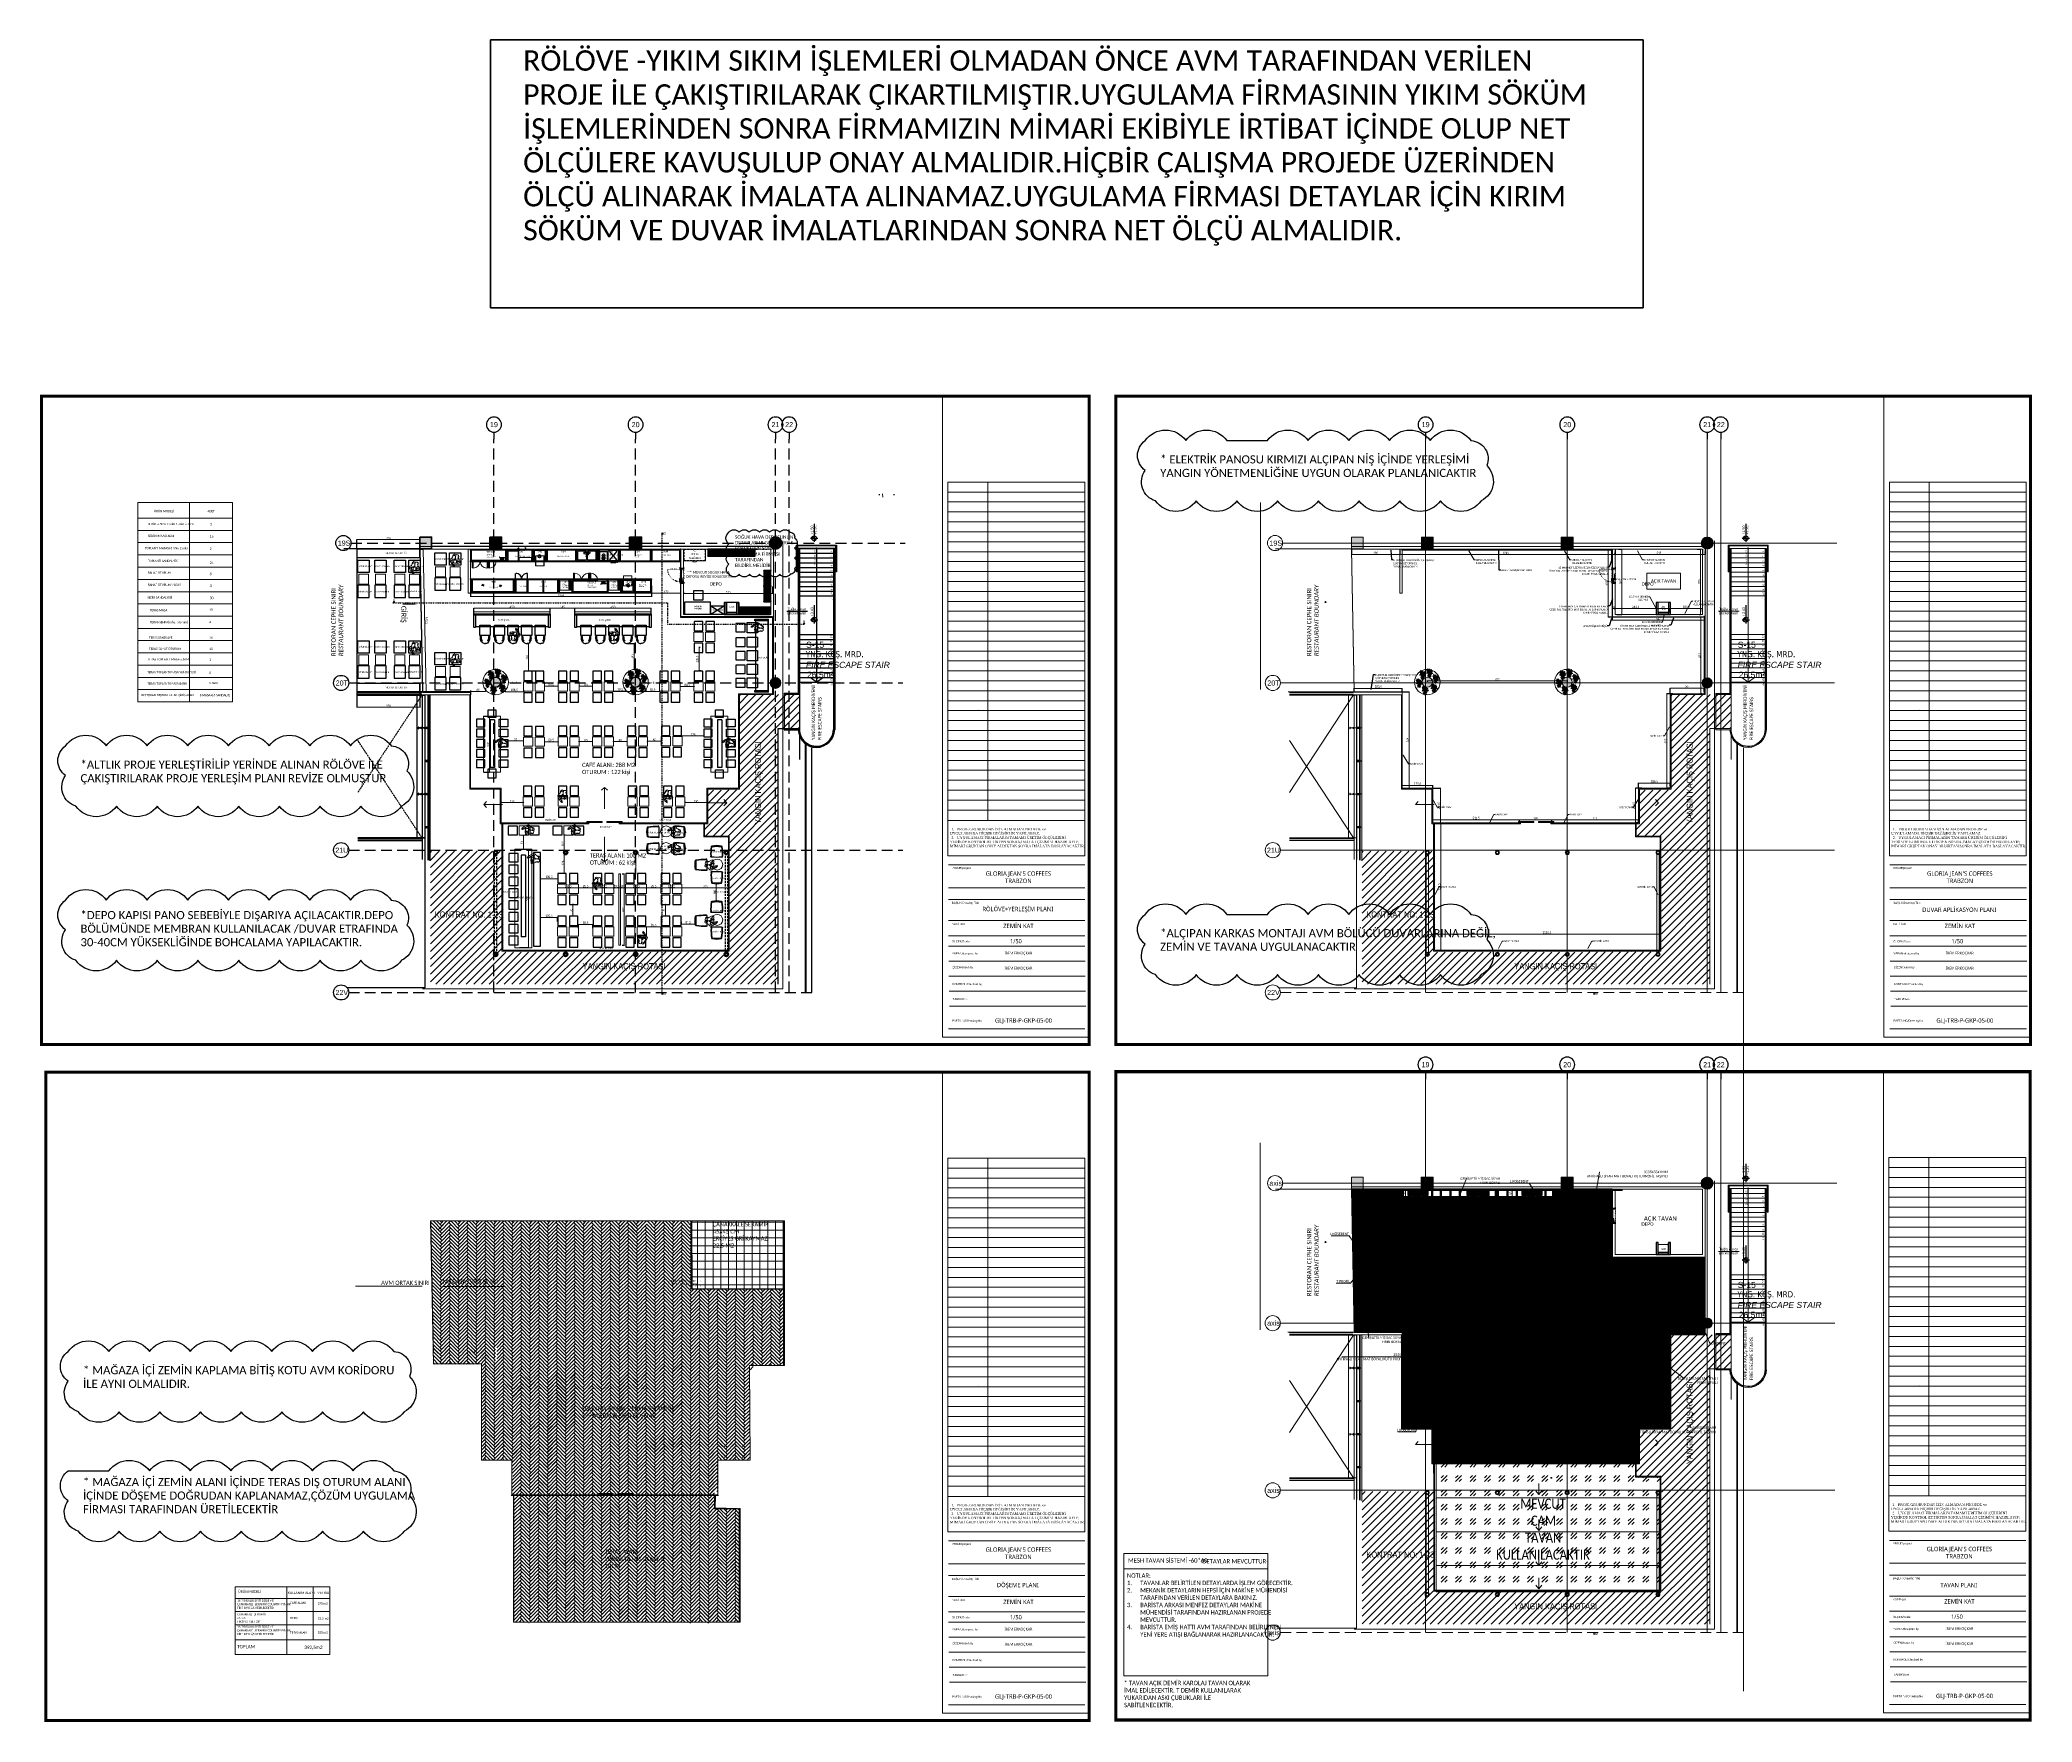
# Model space of a CAD drawing. Header units: millimetres. Extents: x -24 to 530668, y -246875 to -2983.
# Drawn here: x 257043 to 268789, y -112870 to -102950 of the extents above; entities that cross this region are included whole.
import ezdxf
from ezdxf import colors
from ezdxf.entities.mleader import LeaderData, LeaderLine
from ezdxf.enums import TextEntityAlignment as Align
from ezdxf.math import Vec2, Vec3

# ---------------------------------------------------------------- set-up
doc = ezdxf.new("R2010")
doc.units = ezdxf.units.MM
doc.header["$PDMODE"] = 2
for name, pattern in [('ACAD_ISO07W100', [3, 0, -3]), ('DASHDOTX2', [50.8, 25.4, -12.7, 0, -12.7]), ('DASHED', [19.05, 12.7, -6.35]), ('DASHED2', [9.525, 6.35, -3.175]), ('HIDDEN', [0.375, 0.25, -0.125]), ('JIS_02_1.0', [2, 1, -1]), ('X_S_COL_01$0$HIDDEN', [9.525, 6.35, -3.175])]:
    doc.linetypes.add(name, pattern=pattern)
doc.layers.get('0').update_dxf_attribs({"lineweight": 20})
for name, color, linetype in [('0-HSL-HTC', 253, 'Continuous'), ('0-TXT-X100', 6, 'Continuous'), ('a_arrow_entrance', 7, 'Continuous'), ('a_circulation_balustrade_plan', 1, 'Continuous'), ('a_circulation_stair_plan', 1, 'Continuous'), ('a_door_fire escape_plan', 2, 'Continuous'), ('a_facade cladding_stone_elevation', 43, 'Continuous'), ('a_glazing_double glazing', 161, 'Continuous'), ('a_grid_label', 9, 'Continuous'), ('a_grid_label_1_1', 9, 'Continuous'), ('a_hidden lines1', 9, 'JIS_02_1.0'), ('a_level_plan_1_1', 7, 'Continuous'), ('a_level_plan_1_100', 7, 'Continuous'), ('a_outline_02', 1, 'Continuous'), ('a_outline_03', 2, 'Continuous'), ('a_roof cladding_roof tile_hidden', 9, 'JIS_02_1.0'), ('a_structure_steel structure_elevation1', 1, 'Continuous'), ('a_structure_steel structure_elevation2', 9, 'Continuous'), ('a_structure_steel structure_plan', 2, 'Continuous'), ('a_structure_steel structure_section', 2, 'Continuous'), ('a_text_1_1000_english', 7, 'Continuous'), ('a_text_1_100_turkish', 7, 'Continuous'), ('a_text_1_500_english', 7, 'Continuous'), ('a_text_1_500_turkish', 7, 'Continuous'), ('a_window_metal_aluminium_elevation', 173, 'Continuous'), ('a_window_metal_aluminium_section', 2, 'Continuous'), ('kapı', 25, 'Continuous'), ('Kıtc-014 Elk Tes İşaretler', 1, 'Continuous'), ('t_mekanik', 10, 'Continuous'), ('XM_GRID_OO$0$XM_GRID_OO$0$a_text_1_200_turkish', 7, 'Continuous'), ('yazı', 11, 'Continuous')]:
    doc.layers.add(name, color=color, linetype=linetype)
for name, color, linetype, lineweight in [('0S-Glass', 130, 'Continuous', 35), ('0S-Profile EPDM', 22, 'Continuous', 25), ('0S-Profile PVC-U', 254, 'Continuous', 25), ('0S-Shading EPDM', 25, 'Continuous', 13), ('0S-Shading PVC-U', 253, 'Continuous', 13), ('A-RCON-1', 8, 'Continuous', 5), ('ahsap', 34, 'Continuous', 25), ('ahşap', 32, 'Continuous', 25), ('ahşap kesit', 30, 'Continuous', 30), ('alçıpan', 12, 'Continuous', 20), ('alçıpan yazı', 7, 'Continuous', 20), ('aydınlatma yazı', 1, 'Continuous', 20), ('CAM', 141, 'Continuous', 0), ('demir-1', 103, 'Continuous', 20), ('doseme', 253, 'Continuous', 13), ('duvar', 27, 'Continuous', 30), ('döşeme yazı', 7, 'Continuous', 15), ('elektrik panosu', 1, 'Continuous', 25), ('irem rev', 23, 'Continuous', 30), ('KP', 167, 'Continuous', 30), ('makineekipman', 156, 'Continuous', 20), ('mutfak ekipmanları', 167, 'Continuous', 25), ('t_ahsap', 34, 'Continuous', 25), ('t_alçıpan', 24, 'Continuous', 25), ('t_antet', 24, 'Continuous', 20), ('t_cam', 132, 'Continuous', 20), ('t_demir', 103, 'Continuous', 20), ('T_elektrik', 10, 'Continuous', 9), ('t_ince', 66, 'Continuous', 9), ('t_kesitçizgisi', 7, 'DASHDOTX2', 30), ('t_kutu p', 50, 'Continuous', 30), ('t_mob kesit', 32, 'Continuous', 25), ('t_olcu', 252, 'Continuous', 20), ('t_tarama', 253, 'Continuous', 5), ('t_yazı', 23, 'Continuous', 25), ('tarama', 137, 'Continuous', 15), ('tavanyazı', 7, 'Continuous', 25), ('tefris', 30, 'Continuous', 0), ('tefrişoturum', 59, 'Continuous', 25), ('tefrişyazı', 7, 'Continuous', 20), ('TENTE', 20, 'Continuous', 50), ('tezgahekipman', 146, 'Continuous', 20), ('X_S_COL_01$0$SC_COLS_SITU_E_SECT', 4, 'Continuous', 50), ('X_S_COL_01$0$SS_COLS_MAIN_E_HIDE', 142, 'X_S_COL_01$0$HIDDEN', 25), ('X_S_COL_01$1$SS_COLS_MAIN_E_SECT', 142, 'Continuous', 50), ('zemin yazı', 7, 'Continuous', 15), ('ölçü', 251, 'Continuous', 5)]:
    doc.layers.add(name, color=color, linetype=linetype, lineweight=lineweight)
doc.layers.add('a_calculation_brut room areas', color=92, linetype='Continuous', plot=False)
doc.styles.add('arial', font='arial.ttf')
doc.styles.add('ARIALT', font='arial.ttf', dxfattribs={"height": 10})
doc.styles.add('BUYUKYAZI', font='arial.ttf', dxfattribs={"height": 20})
doc.styles.add('OLUŞTURULMUŞ_STİL_1', font='arialbd.ttf')
doc.styles.add('SIMPLEX', font='SIMPLEX')
doc.styles.get("Standard").update_dxf_attribs({"font": 'times.ttf', "height": 12})
doc.styles.add('style1', font='arial.ttf', dxfattribs={"height": 20})
doc.styles.add('text2', font='calibri.ttf', dxfattribs={"width": 0.8})
doc.styles.add('txt_tur_1', font='arial.ttf', dxfattribs={"height": 1.5})
doc.styles.add('txt_tur_100', font='arial.ttf', dxfattribs={"height": 150})
doc.styles.add('türkçe', font='arial.ttf')
doc.styles.add('uban', font='GOTHIC.TTF')
doc.styles.add('UBN', font='GOTHIC.TTF', dxfattribs={"width": 0.8})
doc.styles.add('X_S_COL_01$0$arial', font='arial.ttf')
doc.styles.add('yazı', font='arial.ttf')
doc.styles.add('Ölçü50', font='calibri.ttf', dxfattribs={"width": 0.7})
doc.dimstyles.new('olcu10', dxfattribs={"dimtxt": 14, "dimasz": 2, "dimexe": 1.25, "dimexo": 0.625, "dimgap": 0.5, "dimtad": 1, "dimdec": 1, "dimrnd": 0.5, "dimzin": 9, "dimtxsty": 'Ölçü50', "dimblk": 'ARCHTICK', "dimcen": 2, "dimclrd": 256, "dimclre": 256, "dimclrt": 6, "dimazin": 2, "dimtfac": 1, "dimtdec": 1, "dimtix": 1, "dimtmove": 0, "dimatfit": 3, "dimldrblk": 'ARCHTICK', "dimfxl": 1, "dimlwd": -1, "dimarcsym": 0})
pattern_1 = [(0, (195, -65), (0, 3.175), []), (60, (195, -65), (-2.749630657, 1.5875), []), (120, (195, -65), (-2.749630657, -1.5875), [])]
pattern_2 = [(0, (130, -65), (0, 3.175), []), (60, (130, -65), (-2.749630657, 1.5875), []), (120, (130, -65), (-2.749630657, -1.5875), [])]
pattern_3 = [(135, (232235.527, -121067.091), (-4.490128, -4.490128), []), (135, (232235.527, -121062.601), (-4.490128, -4.490128), [3.175, -1.5875])]
pattern_4 = [(135, (237728.0795, -121067.091), (-4.490128, -4.490128), []), (135, (237728.0795, -121062.601), (-4.490128, -4.490128), [3.175, -1.5875])]
pattern_5 = [(135, (232299.4867, -125028.596), (-4.490128, -4.490128), []), (135, (232299.4867, -125024.106), (-4.490128, -4.490128), [3.175, -1.5875])]

# ---------------------------------------------------------------- blocks, each defined once
blk = doc.blocks.new('A$C50296203')
at = {"layer": 't_kutu p', "lineweight": 9}
for p, q in [((4, 4, 0), (0, 0)), ((4, 0), (0, 4))]:
    blk.add_line(p, q, dxfattribs=at)
blk.add_lwpolyline([(4, 4), (4, 0), (0, 0), (0, 4)], close=True, dxfattribs=at)
blk = doc.blocks.new('menfez')
at = {"layer": 't_demir', "linetype": 'ByBlock'}
for p, q in [((-22, 120), (-22, 0)), ((-20, 120), (-20, 0)), ((-18, 120), (-18, 0)), ((-16, 120), (-16, 0)), ((-14, 120), (-14, 0)), ((-12, 120), (-12, 0)), ((-10, 120), (-10, 0)), ((-8, 120), (-8, 0)), ((-6, 120), (-6, 0)), ((-4, 120), (-4, 0)), ((-2, 120), (-2, 0))]:
    blk.add_line(p, q, dxfattribs=at)
at = {"layer": 't_mekanik', "linetype": 'ByBlock'}
blk.add_lwpolyline([(0, 0), (0, 120), (-24, 120), (-24, 0), (0, 0)], dxfattribs=at)
at = {"layer": 't_yazı', "style": 'BUYUKYAZI', "width": 0.6}
blk.add_text('Emiş ağzı', height=14, rotation=270, dxfattribs=at).set_placement((-22, 85), align=Align.BOTTOM_LEFT)
blk = doc.blocks.new('EMİSH ALANI')
at = {"layer": 'KP', "color": 251}
for p, q in [((265131, -109796), (265131, -109844)), ((266024, -109796, 0), (266024, -109844, 0)), ((265188, -109840, 0), (265132, -109840, 0))]:
    blk.add_line(p, q, dxfattribs=at)
at = {"layer": 'KP', "color": 251, "elevation": 0}
for points in [[(265132, -109840), (265132, -109800), (265188, -109800)], [(265136, -109796), (265136, -109844), (265188, -109844), (265188, -109840)], [(265188, -109800), (265188, -109796), (265136, -109796)], [(265244, -109796), (265192, -109796), (265192, -109800), (265244, -109800), (265244, -109796)], [(265524, -109840), (265248, -109840), (265248, -109844), (265305, -109844), (265305, -109796)], [(265305, -109796), (265248, -109796), (265248, -109800), (265524, -109800)], [(265309, -109796), (265309, -109844), (265356, -109844), (265356, -109796)], [(265356, -109796), (265309, -109796)], [(265360, -109796), (265360, -109844), (265412, -109844), (265412, -109796)], [(265412, -109796), (265360, -109796)], [(265416, -109796), (265416, -109844), (265468, -109844), (265468, -109796)], [(265472, -109796), (265472, -109844), (265524, -109844), (265524, -109840)], [(265524, -109800), (265524, -109796), (265472, -109796)], [(265580, -109796), (265528, -109796), (265528, -109800), (265580, -109800), (265580, -109796)], [(265860, -109840), (265584, -109840), (265584, -109844), (265636, -109844), (265636, -109796)], [(265636, -109796), (265584, -109796), (265584, -109800), (265860, -109800)], [(265640, -109796), (265640, -109844), (265692, -109844), (265692, -109796)], [(265692, -109796), (265640, -109796)], [(265696, -109796), (265696, -109844), (265748, -109844), (265748, -109796)], [(265748, -109796), (265696, -109796)], [(265752, -109796), (265752, -109844), (265804, -109844), (265804, -109796)], [(265804, -109796), (265752, -109796)], [(265808, -109796), (265808, -109844), (265860, -109844), (265860, -109840)], [(265860, -109800), (265860, -109796), (265808, -109796)], [(265916, -109796), (265864, -109796), (265864, -109800), (265916, -109800), (265916, -109796)], [(266019, -109840), (265920, -109840), (265920, -109844), (265972, -109844), (265972, -109796)], [(265972, -109796), (265920, -109796), (265920, -109800), (266019, -109800)], [(265976, -109796), (265976, -109844), (266019, -109844), (266019, -109840)], [(266019, -109800), (266019, -109796), (265976, -109796)], [(266019, -109840), (266019, -109800), (266023, -109800), (266023, -109840), (266019, -109840)], [(265244, -109840), (265192, -109840), (265192, -109844), (265244, -109844), (265244, -109840)], [(265580, -109840), (265528, -109840), (265528, -109844), (265580, -109844), (265580, -109840)], [(265916, -109840), (265864, -109840), (265864, -109844), (265916, -109844), (265916, -109840)]]:
    blk.add_lwpolyline(points, dxfattribs=at)
at = {"layer": 't_ahsap', "linetype": 'ByBlock'}
for p, q in [((265131, -109796), (265133, -109796)), ((265148, -109796), (265150, -109796)), ((265993, -109796, 0), (265995, -109796, 0)), ((266022, -109796, 0), (266024, -109796, 0))]:
    blk.add_line(p, q, dxfattribs=at)
at = {"layer": 't_alçıpan', "ltscale": 0.1}
for p, q in [((265131, -109844), (265132, -109844, 0)), ((266024, -109844, 0), (266023, -109844, 0))]:
    blk.add_line(p, q, dxfattribs=at)
at = {"layer": 't_tarama', "linetype": 'ByBlock', "elevation": 0}
blk.add_lwpolyline([(265468, -109796), (265416, -109796)], dxfattribs=at)
at = {"layer": 'KP', "color": 251, "rotation": 180}
blk.add_blockref('A$C50296203', (265136, -109796), dxfattribs=at)
at = {"layer": 't_olcu', "rotation": 89.99999999999999}
for p in [(265283, -109808), (265631, -109808, 0), (265955, -109808, 0)]:
    blk.add_blockref('menfez', p, dxfattribs=at)
at = {"layer": 't_olcu', "linetype": 'ByBlock', "rotation": 180}
for p in [(265192, -109796, 0), (265248, -109796, 0), (265309, -109796, 0), (265360, -109796, 0), (265416, -109796, 0), (265472, -109796, 0), (265528, -109796, 0), (265584, -109796, 0), (265640, -109796, 0), (265696, -109796, 0), (265752, -109796, 0), (265808, -109796, 0), (265864, -109796, 0), (265920, -109796, 0), (265976, -109796, 0), (266023, -109796, 0), (265136, -109840, 0), (265192, -109840, 0), (265248, -109840, 0), (265309, -109840, 0), (265360, -109840, 0), (265416, -109840, 0), (265472, -109840, 0), (265528, -109840, 0), (265584, -109840, 0), (265640, -109840, 0), (265696, -109840, 0), (265752, -109840, 0), (265808, -109840, 0), (265864, -109840, 0), (265920, -109840, 0), (265976, -109840, 0), (266023, -109840, 0)]:
    blk.add_blockref('A$C50296203', p, dxfattribs=at)
blk = doc.blocks.new('_ArchTick')
at = {"color": 0, "linetype": 'ByBlock', "const_width": 0.15}
blk.add_lwpolyline([(-0.5, -0.5), (0.5, 0.5)], dxfattribs=at)
blk = doc.blocks.new('*D910')
at = {"layer": 'DEFPOINTS', "color": 0, "transparency": 16777216}
for p in [(265152, -109936, 0), (265149, -109984), (265154, -109984, 0)]:
    blk.add_point(p, dxfattribs=at)
at = {"layer": 'ölçü', "lineweight": -2, "transparency": 16777216}
for p, q in [((265151, -109936), (265148, -109936)), ((265153, -109984), (265148, -109984))]:
    blk.add_line(p, q, dxfattribs=at)
at = {"layer": 'ölçü', "transparency": 16777216}
blk.add_line((265149, -109936), (265149, -109984), dxfattribs=at)
at = {"layer": 'ölçü', "transparency": 16777216, "xscale": 2, "yscale": 2, "zscale": 2}
for p, rotation in [((265149, -109936), 90), ((265149, -109984), 270)]:
    blk.add_blockref('_ArchTick', p, dxfattribs=dict(at, rotation=rotation))
at = {"layer": 'ölçü', "color": 6, "transparency": 16777216, "insert": (265141, -109960), "char_height": 14, "attachment_point": 5, "rotation": 90, "style": 'Ölçü50'}
blk.add_mtext('50', dxfattribs=at)
blk = doc.blocks.new('*D911')
at = {"layer": 'DEFPOINTS', "color": 0, "transparency": 16777216}
for p in [(265782, -109936, 0), (265779, -109984), (265784, -109984, 0)]:
    blk.add_point(p, dxfattribs=at)
at = {"layer": 'ölçü', "lineweight": -2, "transparency": 16777216}
for p, q in [((265781, -109936), (265778, -109936)), ((265783, -109984), (265778, -109984))]:
    blk.add_line(p, q, dxfattribs=at)
at = {"layer": 'ölçü', "transparency": 16777216}
blk.add_line((265779, -109936), (265779, -109984), dxfattribs=at)
at = {"layer": 'ölçü', "transparency": 16777216, "xscale": 2, "yscale": 2, "zscale": 2}
for p, rotation in [((265779, -109936), 90), ((265779, -109984), 270)]:
    blk.add_blockref('_ArchTick', p, dxfattribs=dict(at, rotation=rotation))
at = {"layer": 'ölçü', "color": 6, "transparency": 16777216, "insert": (265771, -109960), "char_height": 14, "attachment_point": 5, "rotation": 90, "style": 'Ölçü50'}
blk.add_mtext('50', dxfattribs=at)
blk = doc.blocks.new('Gasket 242524')
at = {"layer": '0S-Shading EPDM'}
h = blk.add_hatch(dxfattribs=at)
h.set_pattern_fill('ANSI37', color=256, scale=0.625, angle=90, style=0)
h.paths.add_polyline_path([(-2.737134, 5.300517), (-2.87946, 5.056922), (-3.000123, 4.801901), (-3.098214, 4.537377), (-3.172994, 4.265342), (-3.223901, 3.987847), (-3.250549, 3.706982), (-3.252739, 3.424864), (-3.230453, 3.14362), (-3.18386, 2.865368), (-3.113311, 2.592205), (-3.019338, 2.32619), (-2.902648, 2.069327), (-2.76412, 1.823552), (-2.6048, 1.590717), (-2.556662, 1.520493), (-2.514672, 1.446428), (-2.479134, 1.36906), (-2.450306, 1.288949), (-2.428397, 1.206677), (-2.413566, 1.122839), (-2.405919, 1.038044), (-2.405514, 0.952905), (-2.412352, 0.86804), (-2.426384, 0.784065), (-2.447508, 0.701588), (-2.475572, 0.621206), (-2.510371, 0.543503), (-2.551654, 0.469042), (-2.599121, 0.398362), (-2.652428, 0.331976), (-2.711189, 0.270365), (-2.774978, 0.213975), (-2.843332, 0.163216), (-2.915756, 0.118456), (-2.991725, 0.080018), (-3.070688, 0.048182), (-3.152073, 0.023177), (-3.235291, 0.005187), (-3.319736, -0.00566), (-3.404799, -0.009285), (-4.813239, -0.009285), (-4.890818, -0.012298), (-4.96793, -0.021322), (-5.04411, -0.0363), (-5.118898, -0.057143), (-5.191843, -0.083726), (-8.888317, -1.595786), (-8.966648, -1.631845), (-9.041582, -1.674518), (-9.11256, -1.723489), (-9.179056, -1.778392), (-9.240574, -1.83882), (-9.296658, -1.904323), (-9.34689, -1.974415), (-9.390896, -2.048574), (-9.42835, -2.126248), (-9.458972, -2.20686), (-9.482536, -2.289811), (-9.498866, -2.374483), (-9.50784, -2.460247), (-9.509392, -2.546466), (-9.50351, -2.632498), (-9.490239, -2.717703), (-9.469675, -2.801448), (-9.441974, -2.88311), (-9.40734, -2.962082), (-9.366031, -3.037776), (-9.318354, -3.10963), (-9.264664, -3.17711), (-9.205361, -3.239713), (-9.140884, -3.296974), (-9.071714, -3.348467), (-8.998365, -3.393809), (-8.921382, -3.432664), (-8.841338, -3.464742), (-8.758827, -3.489805), (-5.875279, -4.103828), (-2.950409, -4.473981), (-0.004806, -4.597656), (2.940798, -4.473985), (5.865668, -4.103838), (8.749217, -3.489819), (8.831728, -3.464756), (8.911773, -3.432678), (8.988756, -3.393823), (9.062106, -3.34848), (9.131277, -3.296986), (9.195754, -3.239725), (9.255058, -3.177121), (9.308748, -3.109641), (9.356425, -3.037787), (9.397735, -2.962092), (9.432369, -2.88312), (9.460071, -2.801457), (9.480634, -2.717711), (9.493906, -2.632505), (9.499788, -2.546473), (9.498236, -2.460254), (9.489261, -2.374489), (9.472932, -2.289816), (9.449368, -2.206865), (9.418745, -2.126252), (9.381291, -2.048577), (9.337284, -1.974418), (9.287052, -1.904326), (9.230968, -1.838822), (9.169449, -1.778393), (9.102953, -1.72349), (9.031974, -1.674519), (8.95704, -1.631845), (8.878708, -1.595786), (5.182234, -0.083726), (5.109288, -0.057143), (5.034501, -0.0363), (4.958321, -0.021322), (4.881209, -0.012298), (4.80363, -0.009285), (3.39519, -0.009285), (3.310127, -0.00566), (3.225681, 0.005187), (3.142464, 0.023177), (3.061079, 0.048182), (2.982116, 0.080018), (2.906147, 0.118456), (2.833723, 0.163216), (2.765369, 0.213975), (2.70158, 0.270365), (2.642819, 0.331976), (2.589512, 0.398362), (2.542045, 0.469042), (2.500762, 0.543503), (2.465963, 0.621206), (2.437899, 0.701588), (2.416775, 0.784065), (2.402743, 0.86804), (2.395905, 0.952905), (2.39631, 1.038044), (2.403957, 1.122839), (2.418788, 1.206677), (2.440697, 1.288949), (2.469525, 1.36906), (2.505063, 1.446428), (2.547053, 1.520493), (2.595191, 1.590717), (2.754511, 1.823552), (2.893039, 2.069327), (3.009729, 2.32619), (3.103702, 2.592205), (3.174251, 2.865368), (3.220844, 3.14362), (3.24313, 3.424864), (3.24094, 3.706982), (3.214292, 3.987847), (3.163385, 4.265342), (3.088605, 4.537377), (2.990514, 4.801901), (2.869851, 5.056922), (2.727525, 5.300517), (2.56461, 5.530851), (2.382333, 5.746188), (2.182067, 5.944906), (1.965322, 6.125506), (1.73373, 6.286629), (1.489038, 6.427059), (1.233088, 6.545739), (0.967811, 6.641774), (0.695204, 6.714442), (0.417322, 6.763193), (0.136258, 6.78766), (-0.145868, 6.78766), (-0.426931, 6.763193), (-0.704813, 6.714442), (-0.97742, 6.641774), (-1.242697, 6.545739), (-1.498647, 6.427059), (-1.743339, 6.286629), (-1.974931, 6.125506), (-2.191676, 5.944906), (-2.391942, 5.746188), (-2.574219, 5.530851)])
at = {"layer": '0S-Profile EPDM'}
blk.add_lwpolyline([(-2.737134, 5.300517), (-2.87946, 5.056922), (-3.000123, 4.801901), (-3.098214, 4.537377), (-3.172994, 4.265342), (-3.223901, 3.987847), (-3.250549, 3.706982), (-3.252739, 3.424864), (-3.230453, 3.14362), (-3.18386, 2.865368), (-3.113311, 2.592205), (-3.019338, 2.32619), (-2.902648, 2.069327), (-2.76412, 1.823552), (-2.6048, 1.590717), (-2.556662, 1.520493), (-2.514672, 1.446428), (-2.479134, 1.36906), (-2.450306, 1.288949), (-2.428397, 1.206677), (-2.413566, 1.122839), (-2.405919, 1.038044), (-2.405514, 0.952905), (-2.412352, 0.86804), (-2.426384, 0.784065), (-2.447508, 0.701588), (-2.475572, 0.621206), (-2.510371, 0.543503), (-2.551654, 0.469042), (-2.599121, 0.398362), (-2.652428, 0.331976), (-2.711189, 0.270365), (-2.774978, 0.213975), (-2.843332, 0.163216), (-2.915756, 0.118456), (-2.991725, 0.080018), (-3.070688, 0.048182), (-3.152073, 0.023177), (-3.235291, 0.005187), (-3.319736, -0.00566), (-3.404799, -0.009285), (-4.813239, -0.009285), (-4.890818, -0.012298), (-4.96793, -0.021322), (-5.04411, -0.0363), (-5.118898, -0.057143), (-5.191843, -0.083726), (-8.888317, -1.595786), (-8.966648, -1.631845), (-9.041582, -1.674518), (-9.11256, -1.723489), (-9.179056, -1.778392), (-9.240574, -1.83882), (-9.296658, -1.904323), (-9.34689, -1.974415), (-9.390896, -2.048574), (-9.42835, -2.126248), (-9.458972, -2.20686), (-9.482536, -2.289811), (-9.498866, -2.374483), (-9.50784, -2.460247), (-9.509392, -2.546466), (-9.50351, -2.632498), (-9.490239, -2.717703), (-9.469675, -2.801448), (-9.441974, -2.88311), (-9.40734, -2.962082), (-9.366031, -3.037776), (-9.318354, -3.10963), (-9.264664, -3.17711), (-9.205361, -3.239713), (-9.140884, -3.296974), (-9.071714, -3.348467), (-8.998365, -3.393809), (-8.921382, -3.432664), (-8.841338, -3.464742), (-8.758827, -3.489805), (-5.875279, -4.103828), (-2.950409, -4.473981), (-0.004806, -4.597656), (2.940798, -4.473985), (5.865668, -4.103838), (8.749217, -3.489819), (8.831728, -3.464756), (8.911773, -3.432678), (8.988756, -3.393823), (9.062106, -3.34848), (9.131277, -3.296986), (9.195754, -3.239725), (9.255058, -3.177121), (9.308748, -3.109641), (9.356425, -3.037787), (9.397735, -2.962092), (9.432369, -2.88312), (9.460071, -2.801457), (9.480634, -2.717711), (9.493906, -2.632505), (9.499788, -2.546473), (9.498236, -2.460254), (9.489261, -2.374489), (9.472932, -2.289816), (9.449368, -2.206865), (9.418745, -2.126252), (9.381291, -2.048577), (9.337284, -1.974418), (9.287052, -1.904326), (9.230968, -1.838822), (9.169449, -1.778393), (9.102953, -1.72349), (9.031974, -1.674519), (8.95704, -1.631845), (8.878708, -1.595786), (5.182234, -0.083726), (5.109288, -0.057143), (5.034501, -0.0363), (4.958321, -0.021322), (4.881209, -0.012298), (4.80363, -0.009285), (3.39519, -0.009285), (3.310127, -0.00566), (3.225681, 0.005187), (3.142464, 0.023177), (3.061079, 0.048182), (2.982116, 0.080018), (2.906147, 0.118456), (2.833723, 0.163216), (2.765369, 0.213975), (2.70158, 0.270365), (2.642819, 0.331976), (2.589512, 0.398362), (2.542045, 0.469042), (2.500762, 0.543503), (2.465963, 0.621206), (2.437899, 0.701588), (2.416775, 0.784065), (2.402743, 0.86804), (2.395905, 0.952905), (2.39631, 1.038044), (2.403957, 1.122839), (2.418788, 1.206677), (2.440697, 1.288949), (2.469525, 1.36906), (2.505063, 1.446428), (2.547053, 1.520493), (2.595191, 1.590717), (2.754511, 1.823552), (2.893039, 2.069327), (3.009729, 2.32619), (3.103702, 2.592205), (3.174251, 2.865368), (3.220844, 3.14362), (3.24313, 3.424864), (3.24094, 3.706982), (3.214292, 3.987847), (3.163385, 4.265342), (3.088605, 4.537377), (2.990514, 4.801901), (2.869851, 5.056922), (2.727525, 5.300517), (2.56461, 5.530851), (2.382333, 5.746188), (2.182067, 5.944906), (1.965322, 6.125506), (1.73373, 6.286629), (1.489038, 6.427059), (1.233088, 6.545739), (0.967811, 6.641774), (0.695204, 6.714442), (0.417322, 6.763193), (0.136258, 6.78766), (-0.145868, 6.78766), (-0.426931, 6.763193), (-0.704813, 6.714442), (-0.97742, 6.641774), (-1.242697, 6.545739), (-1.498647, 6.427059), (-1.743339, 6.286629), (-1.974931, 6.125506), (-2.191676, 5.944906), (-2.391942, 5.746188), (-2.574219, 5.530851), (-2.737134, 5.300517)], close=True, dxfattribs=at)
blk = doc.blocks.new('_242524')
at = {"layer": '0S-Profile EPDM'}
blk.add_blockref('Gasket 242524', (0, 0), dxfattribs=at)
blk = doc.blocks.new('dgriya')
at = {"layer": 'a_window_metal_aluminium_section', "extrusion": (0, 0, -1)}
for p, q in [((-162, 4), (-161, 5)), ((-161, 2), (-162, 4)), ((-162, 4), (-162, 4)), ((-161, 5), (-134, 5)), ((-160, 2), (-161, 2)), ((-159, 2), (-160, 2)), ((-158, 2), (-159, 2)), ((-156, 2), (-158, 2)), ((-158, 2), (-158, 2)), ((-158, 2), (-158, 2)), ((-155, 2), (-156, 2)), ((-156, 2), (-156, 2)), ((-156, 2), (-156, 2)), ((-154, 2), (-155, 2)), ((-153, 2), (-154, 2)), ((-154, 2), (-154, 2)), ((-152, 2), (-153, 2)), ((-153, 2), (-153, 2)), ((-151, 2), (-152, 2)), ((-150, 2), (-151, 2)), ((-151, 2), (-151, 2)), ((-149, 2), (-150, 2)), ((-147, 2), (-149, 2)), ((-149, 2), (-149, 2)), ((-149, 2), (-149, 2)), ((-146, 2), (-147, 2)), ((-147, 2), (-147, 2)), ((-147, 2), (-147, 2)), ((-146, 23), (-146, 25)), ((-146, 25), (3, 25)), ((-145, 22), (-146, 23)), ((-146, 14), (-145, 15)), ((-146, 13), (-146, 14)), ((-145, 13), (-146, 13)), ((-144, 1), (-146, 2)), ((-144, 22), (-145, 22)), ((-145, 15), (-144, 15)), ((-133, 13), (-145, 13)), ((-142, 23), (-144, 23)), ((-144, 23), (-144, 22)), ((-144, 15), (-144, 14)), ((-144, 14), (-142, 14)), ((-143, 0), (-144, 1)), ((-144, -1), (-143, 0)), ((-142, 19), (-142, 23)), ((-142, 14), (-142, 19)), ((-142, 19), (-141, 19)), ((-141, 19), (-142, 19)), ((-134, 5), (-133, 5)), ((-133, 12), (-133, 13)), ((-133, 6), (-133, 12)), ((-133, 5), (-133, 6)), ((3, 25), (4, 25)), ((4, 25), (4, 24)), ((4, 24), (4, -24)), ((-162, -4), (-161, -3)), ((-162, -5), (-162, -4)), ((-161, -5), (-162, -5)), ((-161, -3), (-160, -2)), ((-134, -5), (-161, -5)), ((-160, -2), (-159, -2)), ((-159, -2), (-159, -2)), ((-159, -2), (-159, -2)), ((-159, -2), (-157, -2)), ((-157, -2), (-157, -2)), ((-157, -2), (-157, -2)), ((-157, -2), (-156, -2)), ((-156, -2), (-155, -2)), ((-155, -2), (-155, -2)), ((-155, -2), (-154, -2)), ((-154, -2), (-153, -2)), ((-153, -2), (-153, -2)), ((-153, -2), (-152, -2)), ((-152, -2), (-152, -2)), ((-152, -2), (-151, -2)), ((-151, -2), (-150, -2)), ((-150, -2), (-150, -2)), ((-150, -2), (-150, -2)), ((-150, -2), (-148, -2)), ((-148, -2), (-148, -2)), ((-148, -2), (-148, -2)), ((-148, -2), (-146, -2)), ((-146, -2), (-144, -1)), ((-146, -13), (-145, -13)), ((-146, -14), (-146, -13)), ((-146, -13), (-146, -13)), ((-145, -15), (-146, -14)), ((-146, -23), (-145, -22)), ((-146, -25), (-146, -23)), ((3, -25), (-146, -25)), ((-145, -13), (-133, -13)), ((-144, -15), (-145, -15)), ((-145, -22), (-144, -22)), ((-142, -14), (-144, -14)), ((-144, -14), (-144, -15)), ((-144, -22), (-144, -24)), ((-144, -24), (-142, -24)), ((-142, -19), (-142, -14)), ((-142, -24), (-142, -19)), ((-142, -19), (-141, -19)), ((-141, -19), (-142, -19)), ((-133, -6), (-134, -5)), ((-133, -12), (-133, -6)), ((-133, -6), (-133, -6)), ((-133, -13), (-133, -12)), ((4, -25), (3, -25)), ((4, -24), (4, -25))]:
    blk.add_line(p, q, dxfattribs=at)
at = {"layer": 'a_window_metal_aluminium_section'}
for p, q in [((-130, 23), (-130, -23)), ((0, 23), (-130, 23)), ((-130, 23), (-130, 23)), ((0, -23), (0, 23)), ((-130, -23), (0, -23))]:
    blk.add_line(p, q, dxfattribs=at)
for points in [[(-192, 27), (-204, 27), (-204, 0)], [(-192, 25), (-202, 25), (-202, 0)], [(-192, 25), (-192, 27)], [(-192, -27), (-204, -27), (-204, 0)], [(-192, -25), (-202, -25), (-202, 0)], [(-192, -25), (-192, -27)]]:
    blk.add_lwpolyline(points, dxfattribs=at)
for points in [[(-192, 23), (-192, 20), (-192, 19), (-193, 19), (-193, 21), (-195, 21), (-195, 21), (-195, 21), (-195, 21), (-195, 20), (-195, 20), (-195, 20), (-196, 20), (-196, 20), (-196, 11), (-193, 11), (-193, 12), (-192, 12), (-192, 12), (-192, -12), (-192, -12), (-193, -12), (-193, -11), (-196, -11), (-196, -20), (-196, -20), (-195, -20), (-195, -20), (-195, -20), (-195, -21), (-195, -21), (-195, -21), (-195, -21), (-193, -21), (-193, -19), (-192, -19), (-192, -20), (-192, -24), (-195, -23), (-195, -22), (-196, -22), (-196, -23), (-196, -23), (-196, -23), (-196, -23), (-196, -23), (-196, -23), (-196, -23), (-196, -23), (-196, -23), (-196, -23), (-196, -23), (-196, -23), (-196, -23), (-197, -23), (-197, -23), (-197, -23), (-197, -23), (-197, -23), (-197, -23), (-197, -23), (-198, -23), (-198, -23), (-198, -23), (-198, -23), (-198, -23), (-198, -23), (-198, -23), (-198, -23), (-198, -23), (-198, -23), (-199, -23), (-199, -22), (-199, -22), (-199, -22), (-199, -22), (-199, -22), (-199, -22), (-199, -22), (-199, -22), (-200, -22), (-200, -22), (-200, -22), (-200, -22), (-200, -22), (-200, -22), (-200, -22), (-201, -22), (-201, -22), (-201, -22), (-201, -22), (-201, -22), (-201, -21), (-201, -21), (-201, -21), (-201, -21), (-201, -21), (-201, -21), (-201, -21), (-201, -21), (-201, -21), (-201, -20), (-198, -20), (-198, -20), (-198, -20), (-198, -20), (-198, -20), (-198, -11), (-198, -11), (-197, -10), (-197, -10), (-197, -10), (-197, -10), (-197, -10), (-197, -10), (-197, -10), (-196, -10), (-195, -10), (-195, -10), (-195, -10), (-195, -10), (-195, -9), (-195, -9), (-195, -9), (-195, -9), (-195, 0), (-194, 0), (-194, 0), (-194, 0), (-195, 0), (-195, 9), (-195, 9), (-195, 9), (-195, 9), (-195, 10), (-195, 10), (-195, 10), (-195, 10), (-196, 10), (-197, 10), (-197, 10), (-197, 10), (-197, 10), (-197, 10), (-197, 10), (-197, 10), (-198, 11), (-198, 11), (-198, 20), (-198, 20), (-198, 20), (-198, 20), (-198, 20), (-201, 20), (-201, 21), (-201, 21), (-201, 21), (-201, 21), (-201, 21), (-201, 21), (-201, 21), (-201, 21), (-201, 21), (-201, 22), (-201, 22), (-201, 22), (-201, 22), (-200, 22), (-200, 22), (-200, 22), (-200, 22), (-200, 22), (-200, 22), (-200, 22), (-200, 22), (-200, 22), (-199, 22), (-199, 22), (-199, 22), (-199, 22), (-199, 22), (-199, 22), (-198, 23), (-198, 23), (-198, 23), (-198, 23), (-198, 23), (-198, 23), (-198, 23), (-198, 23), (-198, 23), (-197, 23), (-197, 23), (-197, 23), (-197, 23), (-197, 23), (-197, 23), (-197, 23), (-197, 23), (-197, 23), (-196, 23), (-196, 23), (-196, 23), (-196, 23), (-196, 23), (-196, 23), (-196, 23), (-196, 23), (-196, 23), (-196, 23), (-196, 22), (-196, 22), (-195, 22), (-195, 22), (-192, 23)], [(-133, -3), (-133, -3), (-133, 3), (-133, 3), (-141, 3), (-141, 3), (-141, -3), (-141, -3), (-133, -3)], [(-138, 14), (-133, 14), (-133, 19), (-132, 19), (-133, 19), (-133, 23), (-138, 23), (-138, 22), (-139, 22), (-140, 23), (-140, 23), (-140, 23), (-140, 22), (-139, 21), (-139, 20), (-139, 17), (-139, 16), (-140, 15), (-140, 15), (-140, 15), (-140, 15), (-139, 15), (-138, 15), (-138, 14)], [(-138, -24), (-133, -24), (-133, -19), (-132, -19), (-133, -19), (-133, -14), (-138, -14), (-138, -15), (-139, -15), (-140, -15), (-140, -15), (-140, -15), (-140, -15), (-139, -16), (-139, -17), (-139, -20), (-139, -21), (-140, -22), (-140, -23), (-140, -23), (-140, -23), (-139, -22), (-138, -22), (-138, -24)]]:
    blk.add_lwpolyline(points, close=True, dxfattribs=at)
blk = doc.blocks.new('Gasket 244947')
at = {"layer": '0S-Shading EPDM'}
h = blk.add_hatch(dxfattribs=at)
h.set_pattern_fill('ANSI37', color=256, scale=0.625, angle=90, style=0)
h.paths.add_polyline_path([(7.8, 0), (4.57, 0), (4.1, 0.5), (4.1, 1.58), (4.57, 2), (7.83, 2), (8.3, 1.58), (8.3, 0.5)], flags=16)
h.paths.add_polyline_path([(7.4, -4.5), (5, -4.5), (4, -3.5), (4, -2.5), (5, -1.5), (7.4, -1.5), (8.4, -2.5), (8.4, -3.5)], flags=16)
h.paths.add_polyline_path([(0.91, -7.87), (2.9, -7.87), (3.99, -7.9), (5.07, -8.01), (6.14, -8.2), (7.19, -8.45), (8.3, -8.65), (9.42, -8.78), (12.23, -8.8), (12.9, -8.4), (12.91, -8.21), (12.46, -7.82), (11.61, -7.83), (10.44, -7.8), (9.24, -7.74), (8.44, -7.65), (8.12, -7.41), (8.1, -7.23), (8.45, -6.86), (11.4, -7.01), (12.4, -6.05), (12.4, 0), (10.39, 0), (9.83, -0.15), (9.49, 0.08), (9.49, 1.7), (9.96, 1.98), (10.11, 2.19), (10, 2.47), (8.62, 3.61), (7.17, 3.1), (5.24, 3.1), (3.78, 3.61), (2.4, 2.47), (2.29, 2.19), (2.44, 1.98), (2.91, 1.7), (2.91, 0.08), (2.57, -0.15), (2.02, 0), (0, 0), (0, -5.98), (-0.26, -6.64), (-0.75, -7.11), (-1.28, -7.54), (-1.86, -7.9), (-2.46, -8.21), (-3.01, -8.46), (-3.07, -8.63), (-3.01, -8.79), (-2.85, -8.87), (-1.55, -8.62), (0.07, -8.05)])
at = {"layer": '0S-Profile EPDM'}
blk.add_lwpolyline([(0.91, -7.87), (2.9, -7.87), (3.99, -7.9), (5.07, -8.01), (6.14, -8.2), (7.19, -8.45), (8.3, -8.65), (9.42, -8.78), (12.23, -8.8), (12.9, -8.4), (12.91, -8.21), (12.46, -7.82), (11.61, -7.83), (10.44, -7.8), (9.24, -7.74), (8.44, -7.65), (8.12, -7.41), (8.1, -7.23), (8.45, -6.86), (11.4, -7.01), (12.4, -6.05), (12.4, 0), (10.39, 0), (9.83, -0.15), (9.49, 0.08), (9.49, 1.7), (9.96, 1.98), (10.11, 2.19), (10, 2.47), (8.62, 3.61), (7.17, 3.1), (5.24, 3.1), (3.78, 3.61), (2.4, 2.47), (2.29, 2.19), (2.44, 1.98), (2.91, 1.7), (2.91, 0.08), (2.57, -0.15), (2.02, 0), (0, 0), (0, -5.98), (-0.26, -6.64), (-0.75, -7.11), (-1.28, -7.54), (-1.86, -7.9), (-2.46, -8.21), (-3.01, -8.46), (-3.07, -8.63), (-3.01, -8.79), (-2.85, -8.87), (-1.55, -8.62), (0.07, -8.05), (0.91, -7.87)], close=True, dxfattribs=at)
at = {"layer": '0S-Profile EPDM', "extrusion": (0, 0, -1)}
for points in [[(-7.8, 0), (-4.57, 0), (-4.1, 0.5), (-4.1, 1.58), (-4.57, 2), (-7.83, 2), (-8.3, 1.58), (-8.3, 0.5), (-7.8, 0)], [(-7.4, -4.5), (-5, -4.5), (-4, -3.5), (-4, -2.5), (-5, -1.5), (-7.4, -1.5), (-8.4, -2.5), (-8.4, -3.5), (-7.4, -4.5)]]:
    blk.add_lwpolyline(points, close=True, dxfattribs=at)
blk = doc.blocks.new('_244947')
at = {"layer": '0S-Profile EPDM'}
blk.add_blockref('Gasket 244947', (0, 0), dxfattribs=at)
blk = doc.blocks.new('326320')
at = {"layer": '0S-Profile EPDM'}
for points in [[(8, 14), (8, 18), (7, 19), (5, 19), (4, 19), (4, 19), (3, 19), (3, 19), (3, 19), (2, 19), (2, 19), (2, 19), (0, 19), (0, 16), (0, 16), (0, 16), (0, 15), (0, 15), (0, 15), (0, 14), (0, 14), (0, 14), (0, 13), (0, 13), (0, 13), (0, 12), (0, 12), (0, 12), (0, 10), (1, 10), (1, 9), (0, 9), (0, 8), (0, 8), (0, 8), (0, 7), (0, 7), (0, 7), (0, 6), (0, 6), (0, 6), (0, 5), (0, 5), (0, 5), (0, 4), (0, 4), (0, 4), (0, 0), (2, 0), (2, 0), (2, 0), (3, 0), (3, 0), (3, 0), (4, 0), (4, 0), (5, 0), (7, 0), (8, 2), (8, 6), (21, 6), (21, 6), (20, 7), (9, 7), (9, 7), (9, 12), (9, 12), (20, 12), (21, 13), (21, 14)], [(7, 17), (7, 2), (6, 2), (1, 2), (1, 18), (6, 18), (7, 17)]]:
    blk.add_lwpolyline(points, close=True, dxfattribs=at)
blk = doc.blocks.new('COLUMN-GZL6')
at = {"color": 0, "linetype": 'ByBlock', "lineweight": -2}
blk.add_lwpolyline([(50, 0), (50, -9), (15, -9, 0.4142136), (3, -21), (3, -179, 0.4142136), (15, -191), (50, -191), (50, -200), (-50, -200), (-50, -191), (-15, -191, 0.4142136), (-3, -179), (-3, -21, 0.4142136), (-15, -9), (-50, -9), (-50, 0)], format="xyb", close=True, dxfattribs=at)
at = {"style": 'arial', "flags": 9}
for tag in ['DATA', 'PROMPTS']:
    blk.add_attdef(tag, (0, 0), '', height=3, dxfattribs=at)
blk = doc.blocks.new('X_S_COL_01$0$COLUMN-GZL6')
at = {"color": 0, "linetype": 'ByBlock', "lineweight": -2}
blk.add_lwpolyline([(50, 0), (50, -9), (15, -9, 0.4142136), (3, -21), (3, -179, 0.4142136), (15, -191), (50, -191), (50, -200), (-50, -200), (-50, -191), (-15, -191, 0.4142136), (-3, -179), (-3, -21, 0.4142136), (-15, -9), (-50, -9), (-50, 0)], format="xyb", close=True, dxfattribs=at)
at = {"style": 'X_S_COL_01$0$arial', "flags": 9}
for tag in ['DATA', 'PROMPTS']:
    blk.add_attdef(tag, (0, 0), '', height=3, dxfattribs=at)
blk = doc.blocks.new('*D648')
at = {"layer": 'DEFPOINTS', "color": 0, "transparency": 16777216}
for p in [(259602, -106337), (260052, -106302), (260052, -106337)]:
    blk.add_point(p, dxfattribs=at)
at = {"layer": 'ölçü', "lineweight": -2, "transparency": 16777216}
for p, q in [((259602, -106336), (259602, -106301)), ((260052, -106336), (260052, -106301))]:
    blk.add_line(p, q, dxfattribs=at)
at = {"layer": 'ölçü', "transparency": 16777216}
blk.add_line((259602, -106302), (260052, -106302), dxfattribs=at)
at = {"layer": 'ölçü', "transparency": 16777216, "xscale": 2, "yscale": 2, "zscale": 2, "rotation": 180}
blk.add_blockref('_ArchTick', (259602, -106302), dxfattribs=at)
at = {"layer": 'ölçü', "transparency": 16777216, "xscale": 2, "yscale": 2, "zscale": 2}
blk.add_blockref('_ArchTick', (260052, -106302), dxfattribs=at)
at = {"layer": 'ölçü', "color": 6, "transparency": 16777216, "insert": (259827, -106294), "char_height": 14, "attachment_point": 5, "style": 'Ölçü50'}
blk.add_mtext('450', dxfattribs=at)
blk = doc.blocks.new('*D649')
at = {"layer": 'DEFPOINTS', "color": 0, "transparency": 16777216}
for p in [(260052, -106315), (260197, -106302), (260197, -106366)]:
    blk.add_point(p, dxfattribs=at)
at = {"layer": 'ölçü', "lineweight": -2, "transparency": 16777216}
for p, q in [((260052, -106315), (260052, -106301)), ((260197, -106365), (260197, -106301))]:
    blk.add_line(p, q, dxfattribs=at)
at = {"layer": 'ölçü', "transparency": 16777216}
blk.add_line((260052, -106302), (260197, -106302), dxfattribs=at)
at = {"layer": 'ölçü', "transparency": 16777216, "xscale": 2, "yscale": 2, "zscale": 2, "rotation": 180}
blk.add_blockref('_ArchTick', (260052, -106302), dxfattribs=at)
at = {"layer": 'ölçü', "transparency": 16777216, "xscale": 2, "yscale": 2, "zscale": 2}
blk.add_blockref('_ArchTick', (260197, -106302), dxfattribs=at)
at = {"layer": 'ölçü', "color": 6, "transparency": 16777216, "insert": (260124, -106294), "char_height": 14, "attachment_point": 5, "style": 'Ölçü50'}
blk.add_mtext('145', dxfattribs=at)
blk = doc.blocks.new('*D650')
at = {"layer": 'DEFPOINTS', "color": 0, "transparency": 16777216}
for p in [(260937, -106533), (260930, -106671), (260942, -106671)]:
    blk.add_point(p, dxfattribs=at)
at = {"layer": 'ölçü', "lineweight": -2, "transparency": 16777216}
for p, q in [((260936, -106533), (260928, -106533)), ((260941, -106671), (260928, -106671))]:
    blk.add_line(p, q, dxfattribs=at)
at = {"layer": 'ölçü', "transparency": 16777216}
blk.add_line((260930, -106533), (260930, -106671), dxfattribs=at)
at = {"layer": 'ölçü', "transparency": 16777216, "xscale": 2, "yscale": 2, "zscale": 2}
for p, rotation in [((260930, -106533), 90), ((260930, -106671), 270)]:
    blk.add_blockref('_ArchTick', p, dxfattribs=dict(at, rotation=rotation))
at = {"layer": 'ölçü', "color": 6, "transparency": 16777216, "insert": (260921, -106602), "char_height": 14, "attachment_point": 5, "rotation": 90, "style": 'Ölçü50'}
blk.add_mtext('138,5', dxfattribs=at)
blk = doc.blocks.new('*D651')
at = {"layer": 'DEFPOINTS', "color": 0, "transparency": 16777216}
for p in [(260819, -106762), (260900, -106762), (260900, -106763)]:
    blk.add_point(p, dxfattribs=at)
at = {"layer": 'ölçü', "lineweight": -2, "transparency": 16777216}
for p, q in [((260819, -106763), (260819, -106765)), ((260900, -106763), (260900, -106765))]:
    blk.add_line(p, q, dxfattribs=at)
at = {"layer": 'ölçü', "transparency": 16777216}
blk.add_line((260819, -106763), (260900, -106763), dxfattribs=at)
at = {"layer": 'ölçü', "transparency": 16777216, "xscale": 2, "yscale": 2, "zscale": 2, "rotation": 180}
blk.add_blockref('_ArchTick', (260819, -106763), dxfattribs=at)
at = {"layer": 'ölçü', "transparency": 16777216, "xscale": 2, "yscale": 2, "zscale": 2}
blk.add_blockref('_ArchTick', (260900, -106763), dxfattribs=at)
at = {"layer": 'ölçü', "color": 6, "transparency": 16777216, "insert": (260859, -106754), "char_height": 14, "attachment_point": 5, "style": 'Ölçü50'}
blk.add_mtext('80,5', dxfattribs=at)
blk = doc.blocks.new('*D652')
at = {"layer": 'DEFPOINTS', "color": 0, "transparency": 16777216}
for p in [(260018, -106762), (260099, -106762), (260099, -106762)]:
    blk.add_point(p, dxfattribs=at)
at = {"layer": 'ölçü', "lineweight": -2, "transparency": 16777216}
for p, q in [((260018, -106762), (260018, -106761)), ((260099, -106762), (260099, -106761))]:
    blk.add_line(p, q, dxfattribs=at)
at = {"layer": 'ölçü', "transparency": 16777216}
blk.add_line((260018, -106762), (260099, -106762), dxfattribs=at)
at = {"layer": 'ölçü', "transparency": 16777216, "xscale": 2, "yscale": 2, "zscale": 2, "rotation": 180}
blk.add_blockref('_ArchTick', (260018, -106762), dxfattribs=at)
at = {"layer": 'ölçü', "transparency": 16777216, "xscale": 2, "yscale": 2, "zscale": 2}
blk.add_blockref('_ArchTick', (260099, -106762), dxfattribs=at)
at = {"layer": 'ölçü', "color": 6, "transparency": 16777216, "insert": (260058, -106753), "char_height": 14, "attachment_point": 5, "style": 'Ölçü50'}
blk.add_mtext('80,5', dxfattribs=at)
blk = doc.blocks.new('*D653')
at = {"layer": 'DEFPOINTS', "color": 0, "transparency": 16777216}
for p in [(260222, -106762), (260302, -106762), (260302, -106762)]:
    blk.add_point(p, dxfattribs=at)
at = {"layer": 'ölçü', "lineweight": -2, "transparency": 16777216}
for p, q in [((260222, -106762), (260222, -106761)), ((260302, -106762), (260302, -106761))]:
    blk.add_line(p, q, dxfattribs=at)
at = {"layer": 'ölçü', "transparency": 16777216}
blk.add_line((260222, -106762), (260302, -106762), dxfattribs=at)
at = {"layer": 'ölçü', "transparency": 16777216, "xscale": 2, "yscale": 2, "zscale": 2, "rotation": 180}
blk.add_blockref('_ArchTick', (260222, -106762), dxfattribs=at)
at = {"layer": 'ölçü', "transparency": 16777216, "xscale": 2, "yscale": 2, "zscale": 2}
blk.add_blockref('_ArchTick', (260302, -106762), dxfattribs=at)
at = {"layer": 'ölçü', "color": 6, "transparency": 16777216, "insert": (260262, -106754), "char_height": 14, "attachment_point": 5, "style": 'Ölçü50'}
blk.add_mtext('80', dxfattribs=at)
blk = doc.blocks.new('*D654')
at = {"layer": 'DEFPOINTS', "color": 0, "transparency": 16777216}
for p in [(261034, -107926), (261031, -108026), (261033, -108026)]:
    blk.add_point(p, dxfattribs=at)
at = {"layer": 'ölçü', "lineweight": -2, "transparency": 16777216}
for p, q in [((261033, -107926), (261029, -107926)), ((261032, -108026), (261029, -108026))]:
    blk.add_line(p, q, dxfattribs=at)
at = {"layer": 'ölçü', "transparency": 16777216}
blk.add_line((261031, -107926), (261031, -108026), dxfattribs=at)
at = {"layer": 'ölçü', "transparency": 16777216, "xscale": 2, "yscale": 2, "zscale": 2}
for p, rotation in [((261031, -107926), 90), ((261031, -108026), 270)]:
    blk.add_blockref('_ArchTick', p, dxfattribs=dict(at, rotation=rotation))
at = {"layer": 'ölçü', "color": 6, "transparency": 16777216, "insert": (261023, -107976), "char_height": 14, "attachment_point": 5, "rotation": 90, "style": 'Ölçü50'}
blk.add_mtext('100', dxfattribs=at)
blk = doc.blocks.new('*D655')
at = {"layer": 'DEFPOINTS', "color": 0, "transparency": 16777216}
for p in [(259994, -107901), (260095, -107897), (260095, -107897)]:
    blk.add_point(p, dxfattribs=at)
at = {"layer": 'ölçü', "lineweight": -2, "transparency": 16777216}
for p, q in [((259994, -107901), (259994, -107895)), ((260095, -107896), (260095, -107895))]:
    blk.add_line(p, q, dxfattribs=at)
at = {"layer": 'ölçü', "transparency": 16777216}
blk.add_line((259994, -107897), (260095, -107897), dxfattribs=at)
at = {"layer": 'ölçü', "transparency": 16777216, "xscale": 2, "yscale": 2, "zscale": 2, "rotation": 180}
blk.add_blockref('_ArchTick', (259994, -107897), dxfattribs=at)
at = {"layer": 'ölçü', "transparency": 16777216, "xscale": 2, "yscale": 2, "zscale": 2}
blk.add_blockref('_ArchTick', (260095, -107897), dxfattribs=at)
at = {"layer": 'ölçü', "color": 6, "transparency": 16777216, "insert": (260045, -107887), "char_height": 14, "attachment_point": 5, "style": 'Ölçü50'}
blk.add_mtext('100,5', dxfattribs=at)
blk = doc.blocks.new('*D656')
at = {"layer": 'DEFPOINTS', "color": 0, "transparency": 16777216}
for p in [(260095, -107951), (260218, -107951), (260218, -107951)]:
    blk.add_point(p, dxfattribs=at)
at = {"layer": 'ölçü', "lineweight": -2, "transparency": 16777216}
for p, q in [((260095, -107951), (260095, -107950)), ((260218, -107951), (260218, -107950))]:
    blk.add_line(p, q, dxfattribs=at)
at = {"layer": 'ölçü', "transparency": 16777216}
blk.add_line((260095, -107951), (260218, -107951), dxfattribs=at)
at = {"layer": 'ölçü', "transparency": 16777216, "xscale": 2, "yscale": 2, "zscale": 2, "rotation": 180}
blk.add_blockref('_ArchTick', (260095, -107951), dxfattribs=at)
at = {"layer": 'ölçü', "transparency": 16777216, "xscale": 2, "yscale": 2, "zscale": 2}
blk.add_blockref('_ArchTick', (260218, -107951), dxfattribs=at)
at = {"layer": 'ölçü', "color": 6, "transparency": 16777216, "insert": (260157, -107942), "char_height": 14, "attachment_point": 5, "style": 'Ölçü50'}
blk.add_mtext('123,5', dxfattribs=at)
blk = doc.blocks.new('*D657')
at = {"layer": 'DEFPOINTS', "color": 0, "transparency": 16777216}
for p in [(260218, -107951), (260304, -107951), (260304, -107951)]:
    blk.add_point(p, dxfattribs=at)
at = {"layer": 'ölçü', "lineweight": -2, "transparency": 16777216}
for p, q in [((260218, -107951), (260218, -107950)), ((260304, -107951), (260304, -107950))]:
    blk.add_line(p, q, dxfattribs=at)
at = {"layer": 'ölçü', "transparency": 16777216}
blk.add_line((260218, -107951), (260304, -107951), dxfattribs=at)
at = {"layer": 'ölçü', "transparency": 16777216, "xscale": 2, "yscale": 2, "zscale": 2, "rotation": 180}
blk.add_blockref('_ArchTick', (260218, -107951), dxfattribs=at)
at = {"layer": 'ölçü', "transparency": 16777216, "xscale": 2, "yscale": 2, "zscale": 2}
blk.add_blockref('_ArchTick', (260304, -107951), dxfattribs=at)
at = {"layer": 'ölçü', "color": 6, "transparency": 16777216, "insert": (260261, -107942), "char_height": 14, "attachment_point": 5, "style": 'Ölçü50'}
blk.add_mtext('85,5', dxfattribs=at)
blk = doc.blocks.new('*D658')
at = {"layer": 'DEFPOINTS', "color": 0, "transparency": 16777216}
for p in [(260304, -107951), (260427, -107951), (260427, -107955)]:
    blk.add_point(p, dxfattribs=at)
at = {"layer": 'ölçü', "lineweight": -2, "transparency": 16777216}
for p, q in [((260304, -107951), (260304, -107950)), ((260427, -107955), (260427, -107950))]:
    blk.add_line(p, q, dxfattribs=at)
at = {"layer": 'ölçü', "transparency": 16777216}
blk.add_line((260304, -107951), (260427, -107951), dxfattribs=at)
at = {"layer": 'ölçü', "transparency": 16777216, "xscale": 2, "yscale": 2, "zscale": 2, "rotation": 180}
blk.add_blockref('_ArchTick', (260304, -107951), dxfattribs=at)
at = {"layer": 'ölçü', "transparency": 16777216, "xscale": 2, "yscale": 2, "zscale": 2}
blk.add_blockref('_ArchTick', (260427, -107951), dxfattribs=at)
at = {"layer": 'ölçü', "color": 6, "transparency": 16777216, "insert": (260366, -107942), "char_height": 14, "attachment_point": 5, "style": 'Ölçü50'}
blk.add_mtext('123,5', dxfattribs=at)
blk = doc.blocks.new('*D659')
at = {"layer": 'DEFPOINTS', "color": 0, "transparency": 16777216}
for p in [(260427, -107955), (260457, -107950), (260457, -107951)]:
    blk.add_point(p, dxfattribs=at)
at = {"layer": 'ölçü', "lineweight": -2, "transparency": 16777216}
for p, q in [((260427, -107955), (260427, -107950)), ((260457, -107951), (260457, -107953))]:
    blk.add_line(p, q, dxfattribs=at)
at = {"layer": 'ölçü', "transparency": 16777216}
blk.add_line((260427, -107951), (260457, -107951), dxfattribs=at)
at = {"layer": 'ölçü', "transparency": 16777216, "xscale": 2, "yscale": 2, "zscale": 2, "rotation": 180}
blk.add_blockref('_ArchTick', (260427, -107951), dxfattribs=at)
at = {"layer": 'ölçü', "transparency": 16777216, "xscale": 2, "yscale": 2, "zscale": 2}
blk.add_blockref('_ArchTick', (260457, -107951), dxfattribs=at)
at = {"layer": 'ölçü', "color": 6, "transparency": 16777216, "insert": (260442, -107942), "char_height": 14, "attachment_point": 5, "style": 'Ölçü50'}
blk.add_mtext('29,5', dxfattribs=at)
blk = doc.blocks.new('*D660')
at = {"layer": 'DEFPOINTS', "color": 0, "transparency": 16777216}
for p in [(260457, -107950), (260467, -107950), (260467, -107951)]:
    blk.add_point(p, dxfattribs=at)
at = {"layer": 'ölçü', "transparency": 16777216}
for p, q in [((260457, -107951), (260455, -107951)), ((260457, -107951), (260467, -107951)), ((260467, -107951), (260469, -107951))]:
    blk.add_line(p, q, dxfattribs=at)
at = {"layer": 'ölçü', "lineweight": -2, "transparency": 16777216}
for p, q in [((260457, -107951), (260457, -107953)), ((260467, -107951), (260467, -107953))]:
    blk.add_line(p, q, dxfattribs=at)
at = {"layer": 'ölçü', "transparency": 16777216, "xscale": 2, "yscale": 2, "zscale": 2}
blk.add_blockref('_ArchTick', (260457, -107951), dxfattribs=at)
at = {"layer": 'ölçü', "transparency": 16777216, "xscale": 2, "yscale": 2, "zscale": 2, "rotation": 180}
blk.add_blockref('_ArchTick', (260467, -107951), dxfattribs=at)
at = {"layer": 'ölçü', "color": 6, "transparency": 16777216, "insert": (260462, -107944), "char_height": 14, "attachment_point": 5, "style": 'Ölçü50'}
blk.add_mtext('10', dxfattribs=at)
blk = doc.blocks.new('*D661')
at = {"layer": 'DEFPOINTS', "color": 0, "transparency": 16777216}
for p in [(260467, -107950), (260496, -107950), (260496, -107951)]:
    blk.add_point(p, dxfattribs=at)
at = {"layer": 'ölçü', "lineweight": -2, "transparency": 16777216}
for p, q in [((260467, -107951), (260467, -107953)), ((260496, -107951), (260496, -107953))]:
    blk.add_line(p, q, dxfattribs=at)
at = {"layer": 'ölçü', "transparency": 16777216}
blk.add_line((260467, -107951), (260496, -107951), dxfattribs=at)
at = {"layer": 'ölçü', "transparency": 16777216, "xscale": 2, "yscale": 2, "zscale": 2, "rotation": 180}
blk.add_blockref('_ArchTick', (260467, -107951), dxfattribs=at)
at = {"layer": 'ölçü', "transparency": 16777216, "xscale": 2, "yscale": 2, "zscale": 2}
blk.add_blockref('_ArchTick', (260496, -107951), dxfattribs=at)
at = {"layer": 'ölçü', "color": 6, "transparency": 16777216, "insert": (260481, -107942), "char_height": 14, "attachment_point": 5, "style": 'Ölçü50'}
blk.add_mtext('29,5', dxfattribs=at)
blk = doc.blocks.new('*D662')
at = {"layer": 'DEFPOINTS', "color": 0, "transparency": 16777216}
for p in [(260496, -107950), (260620, -107951), (260620, -107955)]:
    blk.add_point(p, dxfattribs=at)
at = {"layer": 'ölçü', "lineweight": -2, "transparency": 16777216}
for p, q in [((260496, -107951), (260496, -107953)), ((260620, -107955), (260620, -107950))]:
    blk.add_line(p, q, dxfattribs=at)
at = {"layer": 'ölçü', "transparency": 16777216}
blk.add_line((260496, -107951), (260620, -107951), dxfattribs=at)
at = {"layer": 'ölçü', "transparency": 16777216, "xscale": 2, "yscale": 2, "zscale": 2, "rotation": 180}
blk.add_blockref('_ArchTick', (260496, -107951), dxfattribs=at)
at = {"layer": 'ölçü', "transparency": 16777216, "xscale": 2, "yscale": 2, "zscale": 2}
blk.add_blockref('_ArchTick', (260620, -107951), dxfattribs=at)
at = {"layer": 'ölçü', "color": 6, "transparency": 16777216, "insert": (260558, -107942), "char_height": 14, "attachment_point": 5, "style": 'Ölçü50'}
blk.add_mtext('123,5', dxfattribs=at)
blk = doc.blocks.new('*D663')
at = {"layer": 'DEFPOINTS', "color": 0, "transparency": 16777216}
for p in [(260620, -107955), (260705, -107949), (260705, -107951)]:
    blk.add_point(p, dxfattribs=at)
at = {"layer": 'ölçü', "lineweight": -2, "transparency": 16777216}
for p, q in [((260620, -107955), (260620, -107950)), ((260705, -107950), (260705, -107953))]:
    blk.add_line(p, q, dxfattribs=at)
at = {"layer": 'ölçü', "transparency": 16777216}
blk.add_line((260620, -107951), (260705, -107951), dxfattribs=at)
at = {"layer": 'ölçü', "transparency": 16777216, "xscale": 2, "yscale": 2, "zscale": 2, "rotation": 180}
blk.add_blockref('_ArchTick', (260620, -107951), dxfattribs=at)
at = {"layer": 'ölçü', "transparency": 16777216, "xscale": 2, "yscale": 2, "zscale": 2}
blk.add_blockref('_ArchTick', (260705, -107951), dxfattribs=at)
at = {"layer": 'ölçü', "color": 6, "transparency": 16777216, "insert": (260662, -107942), "char_height": 14, "attachment_point": 5, "style": 'Ölçü50'}
blk.add_mtext('85,5', dxfattribs=at)
blk = doc.blocks.new('*D664')
at = {"layer": 'DEFPOINTS', "color": 0, "transparency": 16777216}
for p in [(260705, -107949), (260828, -107949), (260828, -107951)]:
    blk.add_point(p, dxfattribs=at)
at = {"layer": 'ölçü', "lineweight": -2, "transparency": 16777216}
for p, q in [((260705, -107950), (260705, -107953)), ((260828, -107950), (260828, -107953))]:
    blk.add_line(p, q, dxfattribs=at)
at = {"layer": 'ölçü', "transparency": 16777216}
blk.add_line((260705, -107951), (260828, -107951), dxfattribs=at)
at = {"layer": 'ölçü', "transparency": 16777216, "xscale": 2, "yscale": 2, "zscale": 2, "rotation": 180}
blk.add_blockref('_ArchTick', (260705, -107951), dxfattribs=at)
at = {"layer": 'ölçü', "transparency": 16777216, "xscale": 2, "yscale": 2, "zscale": 2}
blk.add_blockref('_ArchTick', (260828, -107951), dxfattribs=at)
at = {"layer": 'ölçü', "color": 6, "transparency": 16777216, "insert": (260767, -107942), "char_height": 14, "attachment_point": 5, "style": 'Ölçü50'}
blk.add_mtext('123,5', dxfattribs=at)
blk = doc.blocks.new('*D665')
at = {"layer": 'DEFPOINTS', "color": 0, "transparency": 16777216}
for p in [(260828, -107949), (261107, -107951), (261107, -107951)]:
    blk.add_point(p, dxfattribs=at)
at = {"layer": 'ölçü', "lineweight": -2, "transparency": 16777216}
for p, q in [((260828, -107950), (260828, -107953)), ((261107, -107951), (261107, -107953))]:
    blk.add_line(p, q, dxfattribs=at)
at = {"layer": 'ölçü', "transparency": 16777216}
blk.add_line((260828, -107951), (261107, -107951), dxfattribs=at)
at = {"layer": 'ölçü', "transparency": 16777216, "xscale": 2, "yscale": 2, "zscale": 2, "rotation": 180}
blk.add_blockref('_ArchTick', (260828, -107951), dxfattribs=at)
at = {"layer": 'ölçü', "transparency": 16777216, "xscale": 2, "yscale": 2, "zscale": 2}
blk.add_blockref('_ArchTick', (261107, -107951), dxfattribs=at)
at = {"layer": 'ölçü', "color": 6, "transparency": 16777216, "insert": (260968, -107944), "char_height": 14, "attachment_point": 5, "style": 'Ölçü50'}
blk.add_mtext('279', dxfattribs=at)
blk = doc.blocks.new('*D666')
at = {"layer": 'DEFPOINTS', "color": 0, "transparency": 16777216}
for p in [(259917, -106510), (259924, -106673), (259965, -106673)]:
    blk.add_point(p, dxfattribs=at)
at = {"layer": 'ölçü', "lineweight": -2, "transparency": 16777216}
for p, q in [((259917, -106510), (259925, -106510)), ((259964, -106673), (259923, -106673))]:
    blk.add_line(p, q, dxfattribs=at)
at = {"layer": 'ölçü', "transparency": 16777216}
blk.add_line((259924, -106510), (259924, -106673), dxfattribs=at)
at = {"layer": 'ölçü', "transparency": 16777216, "xscale": 2, "yscale": 2, "zscale": 2}
for p, rotation in [((259924, -106510), 90), ((259924, -106673), 270)]:
    blk.add_blockref('_ArchTick', p, dxfattribs=dict(at, rotation=rotation))
at = {"layer": 'ölçü', "color": 6, "transparency": 16777216, "insert": (259916, -106591), "char_height": 14, "attachment_point": 5, "rotation": 90, "style": 'Ölçü50'}
blk.add_mtext('163', dxfattribs=at)
blk = doc.blocks.new('*D667')
at = {"layer": 'DEFPOINTS', "color": 0, "transparency": 16777216}
for p in [(260507, -106510), (260547, -106662), (260553, -106662)]:
    blk.add_point(p, dxfattribs=at)
at = {"layer": 'ölçü', "lineweight": -2, "transparency": 16777216}
for p, q in [((260508, -106510), (260549, -106510)), ((260552, -106662), (260546, -106662))]:
    blk.add_line(p, q, dxfattribs=at)
at = {"layer": 'ölçü', "transparency": 16777216}
blk.add_line((260547, -106510), (260547, -106662), dxfattribs=at)
at = {"layer": 'ölçü', "transparency": 16777216, "xscale": 2, "yscale": 2, "zscale": 2}
for p, rotation in [((260547, -106510), 90), ((260547, -106662), 270)]:
    blk.add_blockref('_ArchTick', p, dxfattribs=dict(at, rotation=rotation))
at = {"layer": 'ölçü', "color": 6, "transparency": 16777216, "insert": (260540, -106586), "char_height": 14, "attachment_point": 5, "rotation": 90, "style": 'Ölçü50'}
blk.add_mtext('152', dxfattribs=at)
blk = doc.blocks.new('*D668')
at = {"layer": 'DEFPOINTS', "color": 0, "transparency": 16777216}
for p in [(260732, -108048), (260731, -108118), (260737, -108118)]:
    blk.add_point(p, dxfattribs=at)
at = {"layer": 'ölçü', "lineweight": -2, "transparency": 16777216}
for p, q in [((260731, -108048), (260729, -108048)), ((260736, -108118), (260729, -108118))]:
    blk.add_line(p, q, dxfattribs=at)
at = {"layer": 'ölçü', "transparency": 16777216}
blk.add_line((260731, -108048), (260731, -108118), dxfattribs=at)
at = {"layer": 'ölçü', "transparency": 16777216, "xscale": 2, "yscale": 2, "zscale": 2}
for p, rotation in [((260731, -108048), 90), ((260731, -108118), 270)]:
    blk.add_blockref('_ArchTick', p, dxfattribs=dict(at, rotation=rotation))
at = {"layer": 'ölçü', "color": 6, "transparency": 16777216, "insert": (260723, -108083), "char_height": 14, "attachment_point": 5, "rotation": 90, "style": 'Ölçü50'}
blk.add_mtext('70', dxfattribs=at)
blk = doc.blocks.new('*D669')
at = {"layer": 'DEFPOINTS', "color": 0, "transparency": 16777216}
for p in [(261363, -106173), (260838, -106203), (261363, -106214)]:
    blk.add_point(p, dxfattribs=at)
at = {"layer": 'ölçü', "lineweight": -2, "transparency": 16777216}
for p, q in [((261363, -106174), (261363, -106216)), ((260838, -106204), (260838, -106216))]:
    blk.add_line(p, q, dxfattribs=at)
at = {"layer": 'ölçü', "transparency": 16777216}
blk.add_line((260838, -106214), (261363, -106214), dxfattribs=at)
at = {"layer": 'ölçü', "transparency": 16777216, "xscale": 2, "yscale": 2, "zscale": 2, "rotation": 180}
blk.add_blockref('_ArchTick', (260838, -106214), dxfattribs=at)
at = {"layer": 'ölçü', "transparency": 16777216, "xscale": 2, "yscale": 2, "zscale": 2}
blk.add_blockref('_ArchTick', (261363, -106214), dxfattribs=at)
at = {"layer": 'ölçü', "color": 6, "transparency": 16777216, "insert": (261101, -106207), "char_height": 14, "attachment_point": 5, "style": 'Ölçü50'}
blk.add_mtext('525', dxfattribs=at)
blk = doc.blocks.new('*D647')
at = {"layer": 'DEFPOINTS', "color": 0, "transparency": 16777216}
for p in [(259583, -106172), (260649, -106169), (260649, -106233)]:
    blk.add_point(p, dxfattribs=at)
at = {"layer": 'ölçü', "lineweight": -2, "transparency": 16777216}
for p, q in [((259583, -106173), (259583, -106235)), ((260649, -106170), (260649, -106235))]:
    blk.add_line(p, q, dxfattribs=at)
at = {"layer": 'ölçü', "transparency": 16777216}
blk.add_line((259583, -106233), (260649, -106233), dxfattribs=at)
at = {"layer": 'ölçü', "transparency": 16777216, "xscale": 2, "yscale": 2, "zscale": 2, "rotation": 180}
blk.add_blockref('_ArchTick', (259583, -106233), dxfattribs=at)
at = {"layer": 'ölçü', "transparency": 16777216, "xscale": 2, "yscale": 2, "zscale": 2}
blk.add_blockref('_ArchTick', (260649, -106233), dxfattribs=at)
at = {"layer": 'ölçü', "color": 6, "transparency": 16777216, "insert": (260116, -106226), "char_height": 14, "attachment_point": 5, "style": 'Ölçü50'}
blk.add_mtext('1066', dxfattribs=at)
blk = doc.blocks.new('*D646')
at = {"layer": 'DEFPOINTS', "color": 0, "transparency": 16777216}
for p in [(260649, -106174), (260821, -106174), (260821, -106212)]:
    blk.add_point(p, dxfattribs=at)
at = {"layer": 'ölçü', "lineweight": -2, "transparency": 16777216}
for p, q in [((260649, -106175), (260649, -106213)), ((260821, -106175), (260821, -106213))]:
    blk.add_line(p, q, dxfattribs=at)
at = {"layer": 'ölçü', "transparency": 16777216}
blk.add_line((260649, -106212), (260821, -106212), dxfattribs=at)
at = {"layer": 'ölçü', "transparency": 16777216, "xscale": 2, "yscale": 2, "zscale": 2, "rotation": 180}
blk.add_blockref('_ArchTick', (260649, -106212), dxfattribs=at)
at = {"layer": 'ölçü', "transparency": 16777216, "xscale": 2, "yscale": 2, "zscale": 2}
blk.add_blockref('_ArchTick', (260821, -106212), dxfattribs=at)
at = {"layer": 'ölçü', "color": 6, "transparency": 16777216, "insert": (260735, -106204), "char_height": 14, "attachment_point": 5, "style": 'Ölçü50'}
blk.add_mtext('172', dxfattribs=at)
blk = doc.blocks.new('*D645')
at = {"layer": 'DEFPOINTS', "color": 0, "transparency": 16777216}
for p in [(260197, -106337), (260647, -106302), (260647, -106337)]:
    blk.add_point(p, dxfattribs=at)
at = {"layer": 'ölçü', "lineweight": -2, "transparency": 16777216}
for p, q in [((260197, -106336), (260197, -106301)), ((260647, -106336), (260647, -106301))]:
    blk.add_line(p, q, dxfattribs=at)
at = {"layer": 'ölçü', "transparency": 16777216}
blk.add_line((260197, -106302), (260647, -106302), dxfattribs=at)
at = {"layer": 'ölçü', "transparency": 16777216, "xscale": 2, "yscale": 2, "zscale": 2, "rotation": 180}
blk.add_blockref('_ArchTick', (260197, -106302), dxfattribs=at)
at = {"layer": 'ölçü', "transparency": 16777216, "xscale": 2, "yscale": 2, "zscale": 2}
blk.add_blockref('_ArchTick', (260647, -106302), dxfattribs=at)
at = {"layer": 'ölçü', "color": 6, "transparency": 16777216, "insert": (260422, -106294), "char_height": 14, "attachment_point": 5, "style": 'Ölçü50'}
blk.add_mtext('450', dxfattribs=at)
blk = doc.blocks.new('isttif rafı-flat-4')
for p, q in [((-1110, -1291), (-1068, -1291)), ((-1105, -1286), (-1105, -1379)), ((-1099, -1286), (-1099, -1379)), ((-1092, -1286), (-1092, -1379)), ((-1086, -1286), (-1086, -1379)), ((-1080, -1286), (-1080, -1379)), ((-1074, -1286), (-1074, -1379)), ((-1110, -1317), (-1068, -1317)), ((-1110, -1348), (-1068, -1348)), ((-1110, -1374), (-1068, -1374))]:
    blk.add_line(p, q)
blk.add_lwpolyline([(-1110, -1288), (-1110, -1378, 0.414214), (-1108, -1379), (-1069, -1379, 0.414214), (-1068, -1378), (-1068, -1288, 0.414214), (-1069, -1286), (-1108, -1286, 0.414214)], format="xyb", close=True)
for centre in [(-1108, -1288), (-1069, -1288), (-1108, -1378), (-1069, -1378)]:
    blk.add_circle(centre, 1.5)
blk = doc.blocks.new('A$C70273054-flat-1')
for p, q in [((-67, 130), (-67, 0)), ((3, 130), (-67, 130)), ((3, 130), (3, 77)), ((3, 0), (3, 53)), ((5, 75), (5, 75)), ((5, 55), (5, 55)), ((7, 57), (7, 73)), ((-67, 0), (3, 0))]:
    blk.add_line(p, q)
at = {"linetype": 'DASHED'}
blk.add_lwpolyline([(0, 3), (0, 127), (-64, 127), (-64, 3)], close=True, dxfattribs=at)
for centre, start, end in [((5, 77), 180, 270), ((5, 53), 90, 180), ((5, 73), 0, 90), ((5, 57), 270, 0)]:
    blk.add_arc(centre, 2, start, end)
at = {"style": 'style1', "width": 0.8}
blk.add_text('***', height=12, rotation=90, dxfattribs=at).set_placement((-47, 55))
blk = doc.blocks.new('dada')
for p, q in [((219962, -31829), (219956, -31835)), ((219964, -31826), (219962, -31829)), ((219964, -31826), (219967, -31823)), ((219964, -31830), (219964, -31826)), ((219968, -31810), (219966, -31815)), ((219966, -31815), (219966, -31821)), ((219966, -31821), (219966, -31824)), ((219967, -31823), (219968, -31820)), ((219973, -31807), (219968, -31810)), ((219968, -31820), (219969, -31817)), ((219969, -31817), (219970, -31816)), ((219980, -31807), (219973, -31807)), ((219985, -31810), (219980, -31807)), ((219983, -31831), (219984, -31825)), ((219984, -31816), (219985, -31812)), ((219985, -31817), (219984, -31816)), ((219984, -31825), (219985, -31823)), ((219989, -31808), (219985, -31810)), ((219985, -31819), (219985, -31817)), ((219985, -31821), (219985, -31819)), ((219985, -31823), (219985, -31821)), ((219994, -31808), (219989, -31808)), ((219994, -31816), (219989, -31815)), ((219999, -31812), (219994, -31808)), ((219998, -31818), (219994, -31816)), ((220000, -31822), (219998, -31818)), ((220000, -31813), (219999, -31812)), ((220001, -31819), (220000, -31813)), ((220000, -31823), (220001, -31819)), ((220002, -31827), (220000, -31822)), ((220003, -31833), (220002, -31827)), ((219954, -31838), (219950, -31846)), ((219950, -31846), (219950, -31850)), ((219950, -31850), (219956, -31853)), ((219955, -31845), (219953, -31846)), ((219956, -31835), (219954, -31838)), ((219959, -31844), (219955, -31845)), ((219956, -31853), (219960, -31854)), ((219964, -31842), (219959, -31844)), ((219963, -31845), (219959, -31844)), ((219960, -31854), (219963, -31853)), ((219971, -31847), (219963, -31845)), ((219963, -31853), (219967, -31853)), ((219963, -31855), (219963, -31853)), ((219966, -31857), (219963, -31855)), ((219966, -31838), (219964, -31842)), ((219964, -31846), (219964, -31842)), ((219966, -31838), (219965, -31838)), ((219970, -31839), (219966, -31838)), ((219969, -31857), (219966, -31857)), ((219967, -31853), (219969, -31853)), ((219971, -31848), (219969, -31849)), ((219969, -31849), (219969, -31852)), ((219969, -31852), (219970, -31855)), ((219969, -31852), (219969, -31852)), ((219970, -31856), (219969, -31857)), ((219975, -31840), (219970, -31839)), ((219970, -31855), (219972, -31857)), ((219972, -31846), (219971, -31847)), ((219971, -31847), (219971, -31848)), ((219972, -31846), (219973, -31847)), ((219973, -31847), (219972, -31849)), ((219972, -31849), (219973, -31855)), ((219972, -31857), (219973, -31857)), ((219975, -31841), (219973, -31847)), ((219973, -31855), (219975, -31857)), ((219973, -31857), (219974, -31857)), ((219974, -31857), (219974, -31856)), ((219979, -31839), (219975, -31841)), ((219975, -31857), (219977, -31858)), ((219976, -31878), (219977, -31877)), ((219976, -31878), (219976, -31878)), ((219977, -31878), (219976, -31878)), ((219976, -31880), (219978, -31878)), ((219977, -31880), (219976, -31880)), ((219977, -31858), (219980, -31859)), ((219977, -31877), (219978, -31876)), ((219978, -31878), (219977, -31878)), ((219979, -31879), (219977, -31881)), ((219977, -31881), (219977, -31880)), ((219978, -31875), (219979, -31874)), ((219978, -31876), (219978, -31875)), ((219979, -31877), (219978, -31878)), ((219978, -31878), (219979, -31877)), ((219982, -31833), (219979, -31834)), ((219983, -31839), (219979, -31839)), ((219980, -31870), (219979, -31872)), ((219979, -31872), (219979, -31872)), ((219979, -31872), (219979, -31872)), ((219979, -31872), (219981, -31872)), ((219979, -31874), (219980, -31873)), ((219980, -31876), (219979, -31877)), ((219979, -31877), (219980, -31876)), ((219981, -31878), (219979, -31879)), ((219981, -31879), (219979, -31879)), ((219981, -31879), (219979, -31880)), ((219979, -31880), (219979, -31879)), ((219980, -31859), (219982, -31859)), ((219981, -31870), (219980, -31870)), ((219980, -31873), (219981, -31872)), ((219982, -31874), (219980, -31876)), ((219980, -31876), (219981, -31875)), ((219983, -31868), (219981, -31870)), ((219981, -31872), (219982, -31871)), ((219981, -31872), (219982, -31871)), ((219981, -31875), (219982, -31875)), ((219982, -31877), (219981, -31878)), ((219983, -31877), (219981, -31879)), ((219984, -31878), (219981, -31879)), ((219986, -31834), (219982, -31833)), ((219982, -31859), (219985, -31857)), ((219982, -31871), (219983, -31870)), ((219982, -31875), (219982, -31874)), ((219982, -31875), (219984, -31876)), ((219982, -31877), (219984, -31876)), ((219988, -31842), (219983, -31839)), ((219985, -31867), (219983, -31868)), ((219985, -31877), (219983, -31877)), ((219984, -31876), (219987, -31877)), ((219987, -31877), (219984, -31878)), ((219985, -31857), (219989, -31852)), ((219987, -31866), (219985, -31867)), ((219986, -31877), (219985, -31877)), ((219988, -31839), (219986, -31834)), ((219988, -31839), (219986, -31837)), ((219986, -31856), (219988, -31859)), ((219989, -31866), (219987, -31866)), ((219988, -31876), (219987, -31877)), ((219988, -31842), (219988, -31839)), ((219988, -31839), (219988, -31839)), ((219989, -31844), (219988, -31842)), ((219989, -31845), (219988, -31842)), ((219988, -31859), (219992, -31862)), ((219991, -31873), (219988, -31876)), ((219993, -31842), (219989, -31843)), ((219989, -31846), (219989, -31844)), ((219989, -31848), (219989, -31845)), ((219989, -31852), (219989, -31848)), ((219989, -31866), (219992, -31862)), ((219993, -31870), (219991, -31873)), ((219992, -31862), (219993, -31860)), ((219999, -31842), (219993, -31842)), ((219993, -31860), (219997, -31854)), ((219993, -31870), (219999, -31864)), ((219997, -31854), (219998, -31846)), ((219997, -31854), (220000, -31849)), ((219998, -31846), (219998, -31842)), ((219999, -31842), (220002, -31846)), ((219999, -31864), (220004, -31858)), ((220000, -31849), (220002, -31846)), ((220003, -31833), (220002, -31832)), ((220002, -31846), (220004, -31847)), ((220007, -31836), (220003, -31833)), ((220004, -31847), (220008, -31849)), ((220004, -31858), (220007, -31854)), ((220008, -31838), (220007, -31836)), ((220007, -31854), (220011, -31850)), ((220010, -31842), (220008, -31838)), ((220011, -31846), (220010, -31842)), ((220011, -31850), (220011, -31846)), ((220011, -31850), (220011, -31850))]:
    blk.add_line(p, q)
blk = doc.blocks.new('grerg')
at = {"linetype": 'Continuous'}
for p, q in [((572358, 241405), (572356, 241405)), ((572414, 241405), (572417, 241405)), ((572355, 241349), (572352, 241349)), ((572418, 241349), (572420, 241349))]:
    blk.add_line(p, q, dxfattribs=at)
at = {"ltscale": 55}
for points in [[(572355, 241344), (572355, 241343, -0.414214), (572353, 241343), (572352, 241345, -0.414214), (572352, 241346), (572353, 241347)], [(572417, 241344), (572417, 241343, 0.414214), (572419, 241343), (572420, 241345, 0.414214), (572420, 241346), (572419, 241347)]]:
    blk.add_lwpolyline(points, format="xyb", dxfattribs=at)
at = {"linetype": 'HIDDEN', "ltscale": 10}
for points in [[(572353, 241347), (572353, 241347, -0.414214), (572355, 241347), (572356, 241346, -0.414214), (572356, 241344), (572355, 241344)], [(572419, 241347), (572419, 241347, 0.414214), (572417, 241347), (572416, 241346, 0.414214), (572416, 241344), (572417, 241344)]]:
    blk.add_lwpolyline(points, format="xyb", dxfattribs=at)
at = {"linetype": 'Continuous'}
for centre, radius, start, end in [((572607, 241361), 255, 170.0911, 182.7802), ((572607, 241361), 253, 170.1326, 182.7686), ((572359, 241404), 4.18, 110.9054, 157.091), ((572360, 241408), 1.64, 107.4363, 149.6662), ((572360, 241408), 1.64, 107.4363, 149.6662), ((572386, 241238), 172, 80.5769, 99.4231), ((572363, 241408), 5.17, 163.1821, 179.3659), ((572340, 241409), 17.9, 354.6951, 355.9245), ((572359, 241407), 0.94, 214.988, 253.9401), ((572359, 241407), 0.962, 180.4441, 219.2565), ((572386, 241283), 130, 77.9977, 102.0023), ((572359, 241413), 6.85, 263.4445, 275.1592), ((572386, 241019), 388, 86.1547, 93.8453), ((572413, 241413), 6.85, 264.8408, 276.5555), ((572413, 241408), 1.64, 30.3338, 72.5637), ((572413, 241407), 0.94, 286.0599, 325.012), ((572409, 241408), 5.17, 0.6341, 16.8179), ((572432, 241409), 17.9, 184.0755, 185.3049), ((572413, 241404), 4.18, 22.909, 69.0946), ((572413, 241407), 0.962, 320.7435, 359.5559), ((572165, 241361), 253, 357.2314, 9.8674), ((572165, 241361), 255, 357.2198, 9.9089), ((572359, 241350), 7.17, 187.8853, 259.2176), ((572386, 241628), 286, 264.3408, 275.6592), ((572413, 241350), 7.17, 280.7824, 352.1147), ((572413, 241350), 7.17, 280.7824, 352.1147)]:
    blk.add_arc(centre, radius, start, end, dxfattribs=at)
blk = doc.blocks.new('bitkitar')
at = {"layer": 't_tarama', "color": 76}
for points in [[(4.1, 24.5, 0.236863), (4.4, 28.3, 0.300043), (3.6, 23.8, 0.22508), (-0.8, 26.3, 0.429439), (2.4, 23.4)], [(3.6, 23.8, -0.286863), (8.2, 26.1, -0.43916), (3.6, 23.8, 0.363865), (6.9, 20.9, 0.192041), (3.7, 23.7, 0.192041)]]:
    blk.add_lwpolyline(points, format="xyb", dxfattribs=at)
for centre, radius, start, end in [((-6.1, 9.5), 6.15, 38.13504, 102.16002), ((-3.3, 17.3), 4.43, 202.72925, 297.5658), ((-5.2, 3.4), 6.15, 87.51498, 102.16002), ((-2.4, 11.2), 4.43, 202.72925, 297.5658), ((1.7, 6.7), 7.25, 114.26787, 158.92251), ((-5.5, 13.6), 4.29, 276.60584, 320.32368), ((-5.2, 3.4), 6.15, 38.13504, 80.8318), ((2.6, 0.6), 7.25, 114.26787, 158.92251), ((-4.7, 7.5), 4.29, 276.60584, 356.58454), ((2.2, 17.4), 5.31, 163.97621, 229.80043), ((-6.3, 14.8), 5.24, 343.48533, 50.2913), ((3.1, 11.3), 5.31, 163.97621, 229.80043), ((-5.4, 8.7), 5.24, 343.48533, 50.2913), ((-0.7, 14.5), 6.15, 75.86211, 102.16002), ((2.1, 22.2), 4.43, 202.72925, 297.5658), ((-5.5, 13.6), 4.29, 341.16089, 356.58454), ((-5.4, 8.7), 5.24, 39.16493, 41.62354), ((2.5, 12.5), 3.86, 166.91417, 186.37013), ((5.2, 9.8), 7.39, 100.73616, 151.47519), ((0.1, 16.8), 3.72, 247.9154, 281.88514), ((-2.9, 7.8), 5.73, 69.17218, 73.83912), ((-2.9, 7.8), 5.73, 7.89914, 69.17218), ((3.4, 6.4), 3.86, 166.91417, 274.82409), ((6.1, 3.7), 7.39, 134.79027, 151.47519), ((1, 10.7), 3.72, 247.9154, 312.60914), ((-2, 1.7), 5.73, 7.89914, 73.83912), ((2.5, 12.5), 3.86, 224.30639, 274.82409), ((5.3, 19.6), 4.58, 130.83641, 178.70662), ((0.7, 22.7), 3.08, 271.78167, 310.7707), ((2.1, 7.3), 6.15, 38.13504, 102.16002), ((4.9, 15.1), 4.43, 202.72925, 256.43807), ((7.2, 11.7), 7.25, 114.26787, 141.8465), ((0.1, 16.8), 3.72, 296.9544, 4.29594), ((-0.7, 14.5), 6.15, 38.13504, 63.45512), ((7.6, 22.4), 5.31, 163.97621, 217.27878), ((6.1, 3.7), 7.39, 84.5264, 120.12115), ((-0.8, 19.8), 5.24, 343.48533, 50.2913), ((5.3, 19.6), 4.58, 112.76664, 121.83932), ((2.1, 26.4), 2.98, 284.17623, 298.69036), ((4, 3.8), 3.08, 0.51361, 108.42353), ((7.3, 8.4), 4.58, 201.49858, 267.43856), ((9.9, 4.5), 7.25, 115.43944, 158.92251), ((2.7, 11.4), 4.29, 276.60584, 356.58454), ((1.8, 18.3), 5.8, 69.83781, 72.33789), ((4.8, 27.1), 3.54, 249.03996, 253.13574), ((0.7, 22.7), 3.08, 353.17446, 19.69159), ((6.7, 0.9), 2.98, 81.51484, 197.89538), ((-0.1, 18.6), 4.29, 337.19348, 356.58454), ((1.4, 5.3), 5.91, 294.3356, 345.07463), ((7.9, 17.4), 3.86, 166.91417, 222.01985), ((10.7, 14.8), 7.39, 100.73616, 151.47519), ((5.6, 21.8), 3.72, 247.9154, 4.29594), ((2.6, 12.8), 5.73, 7.89914, 73.83912), ((10.4, 15.2), 5.31, 163.97621, 217.27878), ((1.9, 12.6), 5.24, 343.48533, 50.2913), ((4.9, 15.1), 4.43, 293.47002, 297.5658), ((9.9, 4.5), 7.25, 114.26787, 116.76795), ((10.7, 10.3), 3.86, 166.91417, 233.88251), ((8.4, 14.6), 3.72, 247.9154, 4.29594), ((13.4, 7.6), 7.39, 100.73616, 151.47519), ((5.4, 5.6), 5.73, 7.89914, 73.83912), ((7.9, 17.4), 3.86, 256.75957, 274.82409), ((10.5, 4.4), 3.43, 110.20528, 190.18398), ((9.5, 1.1), 3.54, 36.32869, 131.16524), ((9.5, 1.1), 3.54, 127.06946, 131.16524), ((3.6, 8.4), 5.8, 307.86731, 310.36739), ((10.2, 7.7), 4.92, 231.73448, 295.75946), ((11.3, 3.6), 4.2, 177.08478, 243.89074), ((3.6, 8.4), 5.8, 309.03888, 352.52195), ((5.2, 0), 4.25, 357.57565, 50.87822), ((10.7, 10.3), 3.86, 245.8798, 274.82409)]:
    blk.add_arc(centre, radius, start, end, dxfattribs=at)
blk = doc.blocks.new('*D643')
at = {"layer": 'DEFPOINTS', "color": 0, "transparency": 16777216}
for p in [(260475, -107868), (260475, -108288), (260489, -108288)]:
    blk.add_point(p, dxfattribs=at)
at = {"layer": 'ölçü', "lineweight": -2, "transparency": 16777216}
for p, q in [((260476, -107868), (260491, -107868)), ((260476, -108288), (260491, -108288))]:
    blk.add_line(p, q, dxfattribs=at)
at = {"layer": 'ölçü', "transparency": 16777216}
blk.add_line((260489, -107868), (260489, -108288), dxfattribs=at)
at = {"layer": 'ölçü', "transparency": 16777216, "xscale": 2, "yscale": 2, "zscale": 2}
for p, rotation in [((260489, -107868), 90), ((260489, -108288), 270)]:
    blk.add_blockref('_ArchTick', p, dxfattribs=dict(at, rotation=rotation))
at = {"layer": 'ölçü', "color": 6, "transparency": 16777216, "insert": (260482, -108078), "char_height": 14, "attachment_point": 5, "rotation": 90, "style": 'Ölçü50'}
blk.add_mtext('420', dxfattribs=at)
blk = doc.blocks.new('fdg')
at = {"layer": 'KP'}
blk.add_lwpolyline([(249315, -96506), (249319, -96506), (249319, -96510), (249315, -96510), (249315, -96506), (249319, -96510), (249319, -96506), (249315, -96510)], dxfattribs=at)
blk = doc.blocks.new('60lik')
at = {"layer": 'KP'}
blk.add_lwpolyline([(260700, -106004), (260704, -106004), (260704, -106010), (260700, -106010), (260700, -106004), (260704, -106010), (260704, -106004), (260700, -106010)], dxfattribs=at)
blk = doc.blocks.new('ADF')
at = {"layer": 'ahsap', "ltscale": 50}
for p, q in [((259781, -105638, 0), (259781, -105602, 0)), ((259783, -105638, 0), (259783, -105711, 0)), ((259849, -105640, 0), (259783, -105640, 0)), ((259816, -105640, 0), (259816, -105638, 0)), ((259849, -105711, 0), (259849, -105638, 0)), ((259851, -105638, 0), (259851, -105602, 0)), ((259853, -105638, 0), (259853, -105713, 0)), ((260029, -105640, 0), (259853, -105640, 0)), ((259941, -105640, 0), (259941, -105713, 0)), ((259943, -105638, 0), (259943, -105713, 0)), ((259945, -105640, 0), (259945, -105713, 0)), ((260029, -105713, 0), (260029, -105638, 0)), ((259783, -105711, 0), (259849, -105711, 0))]:
    blk.add_line(p, q, dxfattribs=at)
at = {"layer": 'ahsap', "ltscale": 50, "elevation": 0}
for points in [[(259781, -105713), (259851, -105713), (259851, -105638), (259781, -105638)], [(259851, -105638), (259851, -105713), (260031, -105713), (260031, -105638)]]:
    blk.add_lwpolyline(points, close=True, dxfattribs=at)
at = {"layer": 'ahsap', "ltscale": 50}
for centre, radius, start, end in [((259783, -105635, 0), 33.5, 354.8833, 92.7678), ((259848, -105634, 0), 32.6, 85.3296, 187.0194)]:
    blk.add_arc(centre, radius, start, end, dxfattribs=at)
at = {"layer": 'yazı', "char_height": 6, "attachment_point": 7, "style": 'text2'}
for s, insert in [('NÖTR TEZGAH', (259800, -105679)), ('KASA DOLABI', (259920, -105679))]:
    blk.add_mtext_dynamic_manual_height_columns(s, width=527.01, gutter_width=12.5, heights=[0], dxfattribs=dict(at, insert=insert))
blk = doc.blocks.new('qqq')
at = {"layer": 'makineekipman'}
for p, q in [((242467, -92709, 0), (242485, -92709, 0)), ((242473, -92704, 0), (242473, -92757, 0)), ((242476, -92704, 0), (242476, -92757, 0)), ((242479, -92704, 0), (242479, -92757, 0))]:
    blk.add_line(p, q, dxfattribs=at)
at = {"layer": 'makineekipman', "extrusion": (6.3311e-09, 1.52846e-08, 1), "elevation": 0}
blk.add_lwpolyline([(242418, -92762), (242485, -92762), (242485, -92707), (242418, -92707)], dxfattribs=at)
at = {"layer": 'makineekipman', "elevation": 0}
for points in [[(242418, -92762), (242418, -92707)], [(242485, -92762), (242485, -92752)]]:
    blk.add_lwpolyline(points, dxfattribs=at)
at = {"layer": 'makineekipman', "extrusion": (6.3311e-09, 1.52846e-08, 1), "elevation": 0, "flags": 128}
blk.add_lwpolyline([(242485, -92707), (242467, -92707), (242467, -92709), (242467, -92707), (242485, -92707), (242485, -92709)], close=True, dxfattribs=at)
at = {"layer": 'makineekipman', "extrusion": (-1.12909e-08, 1.39832e-08, 1), "elevation": 0}
for points in [[(242469, -92705), (242483, -92705), (242483, -92707), (242469, -92707)], [(242471, -92704), (242481, -92704), (242481, -92757), (242471, -92757)]]:
    blk.add_lwpolyline(points, close=True, dxfattribs=at)
blk = doc.blocks.new('PD')
at = {"layer": 'mutfak ekipmanları'}
for p, q in [((259693, -106263), (259443, -106263)), ((259443, -106263), (259443, -106338)), ((259690, -106265), (259446, -106265)), ((259446, -106265), (259446, -106338)), ((259503, -106300), (259510, -106289)), ((259511, -106293), (259509, -106297)), ((259510, -106302), (259517, -106291)), ((259607, -106303), (259613, -106292)), ((259615, -106296), (259612, -106301)), ((259613, -106306), (259620, -106295)), ((259690, -106338), (259690, -106265)), ((259693, -106338), (259693, -106263)), ((259443, -106338), (259693, -106338)), ((259446, -106334), (259690, -106334))]:
    blk.add_line(p, q, dxfattribs=at)
at = {"layer": 'yazı', "insert": (259546, -106304, 0), "char_height": 6, "attachment_point": 1, "style": 'text2'}
blk.add_mtext_dynamic_manual_height_columns('PASTA DOLABI', width=527.01, gutter_width=12.5, heights=[0], dxfattribs=at)
blk = doc.blocks.new('çöpsıyırma')
at = {"layer": 'makineekipman', "extrusion": (1.73341e-08, 6.73534e-11, 1)}
h = blk.add_hatch(color=256, dxfattribs=at)
edge = h.paths.add_edge_path(flags=17)
edge.add_arc((32, -38), 8.5, 0, 360)
edge = h.paths.add_edge_path()
edge.add_arc((32, -38), 10, 0, 360)
edge = h.paths.add_edge_path(flags=16)
edge.add_arc((32, -34), 4.25, 90, 270)
blk.add_lwpolyline([(69, 0), (-1, 0), (-1, -70), (69, -70)], close=True, dxfattribs=at)
blk.add_lwpolyline([(60, -4), (9, -4, 0.375011), (3, -9), (3, -61, 0.375011), (9, -66), (60, -66, 0.414214), (65, -61), (65, -9, 0.414214)], format="xyb", close=True, dxfattribs=at)
at = {"layer": 'makineekipman', "extrusion": (1.73341e-08, 6.73534e-11, 1), "elevation": 0}
for points in [[(61, -35), (59, -95), (9, -95), (9, -35)], [(58, -36), (58, -94), (10, -94), (10, -36)]]:
    blk.add_lwpolyline(points, close=True, dxfattribs=at)
at = {"layer": 'makineekipman', "extrusion": (1.73341e-08, 6.73534e-11, 1)}
for radius in [10, 8.5]:
    blk.add_circle((32, -38), radius, dxfattribs=at)
for centre, start, end in [((32, -34), 90, 270), ((32, -42), 270, 90)]:
    blk.add_arc(centre, 4.25, start, end, dxfattribs=at)
blk = doc.blocks.new('buz makinası')
for p, q in [((0, 44), (76, 44)), ((1, 66), (1, 45)), ((75, 45), (1, 45)), ((45, -5), (45, 5)), ((65, 0), (76, 0)), ((70, -5), (71, 5)), ((75, 66), (75, 45)), ((55, -1), (56, -1)), ((55, -1), (55, -3)), ((55, -2), (57, -2)), ((55, -3), (56, -3))]:
    blk.add_line(p, q)
blk.add_lwpolyline([(76, 67), (76, 0), (0, 0), (0, 67)])
blk.add_lwpolyline([(55, -3, -0.063324), (54, -3, -0.07639), (54, -3, -0.107132), (53, -2, -0.14755), (53, -2, -0.14755), (54, -2, -0.107132), (54, -1, -0.07639), (55, -1, -0.063324), (55, -1, -0.063324)], format="xyb")
for centre in [(45, 0), (70, 0)]:
    blk.add_circle(centre, 2.54)
for centre, radius, start, end in [((38, -433), 501, 85.6523, 94.3477), ((38, -433), 500, 85.6397, 94.3477), ((53, 3), 4.47, 216.6875, 269.2772)]:
    blk.add_arc(centre, radius, start, end)
at = {"style": 'SIMPLEX', "text_generation_flag": 4}
for s, p in [('C', (33, -2)), ('D', (74, -2))]:
    blk.add_text(s, height=10.2, rotation=359.8355, dxfattribs=at).set_placement(p)
blk = doc.blocks.new('kademeli tezgah')
for p, q in [((3, -70, 0), (3, 0, 0)), ((153, 0, 0), (3, 0, 0)), ((6, -70, 0), (6, 0, 0)), ((150, -70, 0), (150, 0, 0)), ((153, -70, 0), (153, 0, 0)), ((153, -70, 0), (3, -70, 0))]:
    blk.add_line(p, q)
at = {"extrusion": (-1.28212e-09, 2.13547e-09, 1), "elevation": 0}
blk.add_lwpolyline([(148, -10), (148, -70), (88, -70), (88, -10)], close=True, dxfattribs=at)
at = {"extrusion": (1.28208e-09, -2.13547e-09, -1), "zscale": -1, "rotation": 180.0000002670029}
blk.add_blockref('buz makinası', (-8, -2, 0), dxfattribs=at)
blk = doc.blocks.new('LAVABO E')
at = {"layer": 'makineekipman', "extrusion": (-1.73341e-08, -6.73534e-11, 1)}
for p, q in [((260390, -105811, 0), (260382, -105810, 0)), ((260391, -105815, 0), (260385, -105820, 0)), ((260395, -105816, 0), (260395, -105824, 0)), ((260414, -105816, 0), (260414, -105824, 0)), ((260418, -105815, 0), (260424, -105820, 0)), ((260419, -105811, 0), (260427, -105810, 0))]:
    blk.add_line(p, q, dxfattribs=at)
at = {"layer": 'makineekipman', "extrusion": (-1.73341e-08, -6.73534e-11, 1), "elevation": 0}
for points in [[(260465, -105864), (260345, -105864), (260345, -105794), (260465, -105794)], [(260465, -105796), (260345, -105796), (260345, -105794), (260465, -105794)]]:
    blk.add_lwpolyline(points, close=True, dxfattribs=at)
for points in [[(260458, -105861), (260352, -105861, -0.414214), (260348, -105857), (260348, -105801, -0.414214), (260352, -105797), (260458, -105797, -0.414214), (260462, -105801), (260462, -105857, -0.414214)], [(260398, -105854), (260356, -105854, -0.414214), (260352, -105850), (260352, -105808, -0.414214), (260356, -105804), (260398, -105804, -0.414214), (260402, -105808), (260402, -105850, -0.414214)], [(260412, -105854), (260453, -105854, 0.414214), (260457, -105850), (260457, -105808, 0.414214), (260453, -105804), (260412, -105804, 0.414214), (260408, -105808), (260408, -105850, 0.414214)]]:
    blk.add_lwpolyline(points, format="xyb", close=True, dxfattribs=at)
at = {"layer": 'makineekipman', "extrusion": (-1.73341e-08, -6.73534e-11, 1)}
for centre in [(260395, -105811, 0), (260414, -105811, 0)]:
    blk.add_circle(centre, 3.19, dxfattribs=at)
blk = doc.blocks.new('A$C31687324-flat-1-flat-1')
at = {"extrusion": (-1.52846e-08, 6.3311e-09, 1), "elevation": 0}
for points in [[(60, -12), (0, -12), (0, 33), (60, 33)], [(59, -11), (1, -11), (1, 32), (59, 32)]]:
    blk.add_lwpolyline(points, close=True, dxfattribs=at)
for points in [[(22, 32), (22, 34, -0.414214), (24, 35), (26, 35, -0.414214), (28, 34), (28, 32)], [(21, -11), (21, -13, 0.414214), (23, -15), (26, -15, 0.414214), (28, -13), (28, -11)]]:
    blk.add_lwpolyline(points, format="xyb", dxfattribs=at)
for points in [[(23, 33), (23, 34, -0.414214), (24, 34), (26, 34, -0.414214), (27, 34), (27, 33)], [(22, -12), (22, -13, 0.414214), (23, -14), (26, -14, 0.414214), (27, -13), (27, -12)]]:
    blk.add_lwpolyline(points, format="xyb", close=True, dxfattribs=at)
blk = doc.blocks.new('mk')
at = {"layer": 'makineekipman', "extrusion": (1.73341e-08, -6.73534e-11, 1)}
h = blk.add_hatch(color=256, dxfattribs=at)
edge = h.paths.add_edge_path(flags=17)
edge.add_arc((260908, -105821), 8.5, 0, 360)
edge = h.paths.add_edge_path()
edge.add_arc((260908, -105821), 10, 0, 360)
edge = h.paths.add_edge_path(flags=16)
edge.add_arc((260908, -105826), 4.25, 90, 270)
at = {"layer": 'makineekipman'}
h = blk.add_hatch(color=256, dxfattribs=at)
edge = h.paths.add_edge_path(flags=16)
edge.add_ellipse((260908, -105838), major_axis=(6.01, 6.01), ratio=1, start_angle=0, end_angle=360, ccw=False)
edge = h.paths.add_edge_path()
edge.add_ellipse((260908, -105838), major_axis=(-7.07, 7.07), ratio=1, start_angle=0, end_angle=360, ccw=False)
edge = h.paths.add_edge_path(flags=16)
edge.add_ellipse((260908, -105834), major_axis=(-3.01, 3.01), ratio=1, start_angle=135, end_angle=315, ccw=False)
at = {"layer": 'makineekipman', "extrusion": (1.73341e-08, -6.73534e-11, 1)}
blk.add_line((260988, -105859, 0), (260984, -105859, 0), dxfattribs=at)
at = {"layer": 'makineekipman', "extrusion": (1.73341e-08, -6.73534e-11, 1), "elevation": 0}
for points in [[(260998, -105856), (260878, -105856), (260878, -105786), (260998, -105786)], [(260995, -105792), (260995, -105859), (260935, -105859), (260935, -105792)], [(260950, -105864), (260980, -105864), (260980, -105859), (260950, -105859)], [(260952, -105862), (260978, -105862), (260978, -105859), (260952, -105859)], [(260984, -105859), (260981, -105859), (260981, -105860), (260984, -105860)], [(260983, -105860), (260982, -105860), (260982, -105862), (260983, -105862)], [(260992, -105859), (260988, -105859), (260988, -105860), (260992, -105860)], [(260991, -105860), (260989, -105860), (260989, -105862), (260991, -105862)]]:
    blk.add_lwpolyline(points, close=True, dxfattribs=at)
blk.add_lwpolyline([(260989, -105852), (260887, -105852, -0.414214), (260882, -105847), (260882, -105795, -0.414214), (260887, -105790), (260989, -105790, -0.414214), (260994, -105795), (260994, -105847, -0.414214)], format="xyb", close=True, dxfattribs=at)
for points in [[(260944, -105797), (260943, -105798)], [(260962, -105821), (260943, -105798)], [(260962, -105825), (260943, -105847)], [(260963, -105820), (260944, -105797)], [(260963, -105826), (260944, -105849)], [(260985, -105797), (260967, -105820)], [(260967, -105826), (260985, -105849)], [(260987, -105798), (260968, -105821)], [(260968, -105825), (260987, -105847)], [(260987, -105798), (260985, -105797)], [(260944, -105849), (260943, -105847)], [(260985, -105849), (260987, -105847)]]:
    blk.add_lwpolyline(points, dxfattribs=at)
at = {"layer": 'makineekipman', "extrusion": (1.73341e-08, -6.73534e-11, 1)}
for centre, radius in [((260908, -105821, 0), 10), ((260908, -105821, 0), 8.5), ((260965, -105823, 0), 3.63)]:
    blk.add_circle(centre, radius, dxfattribs=at)
for centre, start, end in [((260908, -105826, 0), 90, 270), ((260908, -105817, 0), 270, 90)]:
    blk.add_arc(centre, 4.25, start, end, dxfattribs=at)
at = {"layer": 'makineekipman', "extrusion": (0, 0, -1)}
for centre, major_axis, start_param, end_param in [((260908, -105838, 0), (-7.07, 7.07), 1.963495, 8.24668), ((260908, -105838, 0), (6.01, 6.01), 0.392699, 6.675884), ((260908, -105842, 0), (-3.01, 3.01), 3.926991, 7.068583), ((260908, -105834, 0), (-3.01, 3.01), 0.785398, 3.926991)]:
    blk.add_ellipse(centre, major_axis=major_axis, ratio=1, start_param=start_param, end_param=end_param, dxfattribs=at)
at = {"layer": 'makineekipman', "extrusion": (0, 0, -1), "zscale": -1, "rotation": 90}
blk.add_blockref('A$C31687324-flat-1-flat-1', (-260897, -105858, 0), dxfattribs=at)
blk = doc.blocks.new('*D644')
at = {"layer": 'DEFPOINTS', "color": 0, "transparency": 16777216}
for p in [(260190, -108048), (260185, -108118), (260190, -108118)]:
    blk.add_point(p, dxfattribs=at)
at = {"layer": 'ölçü', "lineweight": -2, "transparency": 16777216}
for p, q in [((260190, -108048), (260183, -108048)), ((260190, -108118), (260183, -108118))]:
    blk.add_line(p, q, dxfattribs=at)
at = {"layer": 'ölçü', "transparency": 16777216}
blk.add_line((260185, -108048), (260185, -108118), dxfattribs=at)
at = {"layer": 'ölçü', "transparency": 16777216, "xscale": 2, "yscale": 2, "zscale": 2}
for p, rotation in [((260185, -108048), 90), ((260185, -108118), 270)]:
    blk.add_blockref('_ArchTick', p, dxfattribs=dict(at, rotation=rotation))
at = {"layer": 'ölçü', "color": 6, "transparency": 16777216, "insert": (260177, -108083), "char_height": 14, "attachment_point": 5, "rotation": 90, "style": 'Ölçü50'}
blk.add_mtext('70', dxfattribs=at)
blk = doc.blocks.new('mevcutt')
at = {"layer": 'makineekipman', "extrusion": (-6.3311e-09, 1.52846e-08, 1)}
for p, q in [((260610, -105749, 0), (260410, -105749, 0)), ((260608, -105811, 0), (260410, -105811, 0)), ((260413, -105812, 0), (260413, -105816, 0)), ((260413, -105816, 0), (260460, -105816, 0)), ((260414, -105815, 0), (260414, -105856, 0)), ((260460, -105812, 0), (260415, -105812, 0)), ((260418, -105856, 0), (260418, -105811, 0)), ((260460, -105816, 0), (260460, -105812, 0)), ((260460, -105816, 0), (260460, -105812, 0)), ((260460, -105812, 0), (260505, -105812, 0)), ((260507, -105816, 0), (260460, -105816, 0)), ((260502, -105856, 0), (260502, -105811, 0)), ((260506, -105815, 0), (260506, -105856, 0)), ((260507, -105812, 0), (260507, -105816, 0)), ((260509, -105812, 0), (260509, -105816, 0)), ((260509, -105816, 0), (260555, -105816, 0)), ((260510, -105815, 0), (260510, -105856, 0)), ((260555, -105812, 0), (260511, -105812, 0)), ((260514, -105856, 0), (260514, -105811, 0)), ((260555, -105816, 0), (260555, -105812, 0))]:
    blk.add_line(p, q, dxfattribs=at)
at = {"layer": 'makineekipman', "extrusion": (-6.3311e-09, 1.52846e-08, 1), "elevation": 0}
blk.add_lwpolyline([(260410, -105817), (260610, -105817), (260610, -105747), (260410, -105747)], close=True, dxfattribs=at)
for points in [[(260413, -105811), (260413, -105817), (260460, -105817), (260460, -105811), (260415, -105811)], [(260415, -105814), (260415, -105811), (260413, -105811), (260413, -105814)], [(260419, -105811), (260413, -105811), (260413, -105856), (260419, -105856), (260419, -105811)], [(260507, -105811), (260507, -105817), (260460, -105817), (260460, -105811), (260505, -105811)], [(260501, -105811), (260507, -105811), (260507, -105856), (260501, -105856), (260501, -105811)], [(260505, -105814), (260505, -105811), (260507, -105811), (260507, -105814)], [(260509, -105811), (260509, -105817), (260555, -105817), (260555, -105811), (260511, -105811)], [(260511, -105814), (260511, -105811), (260509, -105811), (260509, -105814)], [(260515, -105811), (260509, -105811), (260509, -105856), (260515, -105856), (260515, -105811)], [(260608, -105814), (260608, -105811), (260610, -105811), (260610, -105814)]]:
    blk.add_lwpolyline(points, dxfattribs=at)
for points in [[(260602, -105794), (260576, -105794, -1), (260576, -105790)], [(260576, -105799), (260602, -105799, 1), (260602, -105794)]]:
    blk.add_lwpolyline(points, format="xyb", dxfattribs=at)
at = {"layer": 'makineekipman', "extrusion": (-6.3311e-09, 1.52846e-08, 1)}
blk.add_lwpolyline([(260596, -105806), (260595, -105806), (260593, -105805), (260591, -105805), (260589, -105804), (260587, -105803), (260586, -105803), (260584, -105802), (260582, -105802), (260581, -105802), (260580, -105803), (260580, -105803), (260580, -105804), (260580, -105805), (260580, -105805), (260581, -105806), (260582, -105806), (260584, -105806), (260586, -105805), (260587, -105805), (260589, -105804), (260591, -105803), (260593, -105803), (260595, -105802), (260596, -105802), (260597, -105802), (260598, -105803), (260599, -105803), (260599, -105804), (260599, -105805), (260598, -105805), (260597, -105806)], close=True, dxfattribs=at)
for centre in [(260414, -105814, 0), (260506, -105814, 0), (260510, -105814, 0), (260610, -105814, 0)]:
    blk.add_circle(centre, 0.596, dxfattribs=at)
for centre, radius, start, end in [((260414, -105814, 0), 1.25, 216.8699, 323.1301), ((260419, -105816, 0), 40.9, 270.8691, 357.3948), ((260501, -105816, 0), 40.9, 182.6052, 269.1309), ((260506, -105814, 0), 1.25, 216.8699, 323.1301), ((260510, -105814, 0), 1.25, 216.8699, 323.1301), ((260514, -105816, 0), 40.9, 270.8691, 357.3948), ((260609, -105814, 0), 1.25, 216.8328, 323.093)]:
    blk.add_arc(centre, radius, start, end, dxfattribs=at)
blk = doc.blocks.new('*D637')
at = {"layer": 'DEFPOINTS', "color": 0, "transparency": 16777216}
for p in [(260825, -108150), (260907, -108152), (260907, -108165)]:
    blk.add_point(p, dxfattribs=at)
at = {"layer": 'ölçü', "lineweight": -2, "transparency": 16777216}
for p, q in [((260825, -108150), (260825, -108166)), ((260907, -108152), (260907, -108166))]:
    blk.add_line(p, q, dxfattribs=at)
at = {"layer": 'ölçü', "transparency": 16777216}
blk.add_line((260825, -108165), (260907, -108165), dxfattribs=at)
at = {"layer": 'ölçü', "transparency": 16777216, "xscale": 2, "yscale": 2, "zscale": 2, "rotation": 180}
blk.add_blockref('_ArchTick', (260825, -108165), dxfattribs=at)
at = {"layer": 'ölçü', "transparency": 16777216, "xscale": 2, "yscale": 2, "zscale": 2}
blk.add_blockref('_ArchTick', (260907, -108165), dxfattribs=at)
at = {"layer": 'ölçü', "color": 6, "transparency": 16777216, "insert": (260866, -108155), "char_height": 14, "attachment_point": 5, "style": 'Ölçü50'}
blk.add_mtext('81,5', dxfattribs=at)
blk = doc.blocks.new('*D624')
at = {"layer": 'DEFPOINTS', "color": 0, "transparency": 16777216}
for p in [(260304, -108166), (260218, -108189), (260304, -108189)]:
    blk.add_point(p, dxfattribs=at)
at = {"layer": 'ölçü', "lineweight": -2, "transparency": 16777216}
for p, q in [((260218, -108188), (260218, -108165)), ((260304, -108188), (260304, -108165))]:
    blk.add_line(p, q, dxfattribs=at)
at = {"layer": 'ölçü', "transparency": 16777216}
blk.add_line((260218, -108166), (260304, -108166), dxfattribs=at)
at = {"layer": 'ölçü', "transparency": 16777216, "xscale": 2, "yscale": 2, "zscale": 2, "rotation": 180}
blk.add_blockref('_ArchTick', (260218, -108166), dxfattribs=at)
at = {"layer": 'ölçü', "transparency": 16777216, "xscale": 2, "yscale": 2, "zscale": 2}
blk.add_blockref('_ArchTick', (260304, -108166), dxfattribs=at)
at = {"layer": 'ölçü', "color": 6, "transparency": 16777216, "insert": (260261, -108157), "char_height": 14, "attachment_point": 5, "style": 'Ölçü50'}
blk.add_mtext('85,5', dxfattribs=at)
blk = doc.blocks.new('*D625')
at = {"layer": 'DEFPOINTS', "color": 0, "transparency": 16777216}
for p in [(260620, -108184), (260705, -108180), (260705, -108184)]:
    blk.add_point(p, dxfattribs=at)
at = {"layer": 'ölçü', "lineweight": -2, "transparency": 16777216}
for p, q in [((260620, -108184), (260620, -108178)), ((260705, -108184), (260705, -108178))]:
    blk.add_line(p, q, dxfattribs=at)
at = {"layer": 'ölçü', "transparency": 16777216}
blk.add_line((260620, -108180), (260705, -108180), dxfattribs=at)
at = {"layer": 'ölçü', "transparency": 16777216, "xscale": 2, "yscale": 2, "zscale": 2, "rotation": 180}
blk.add_blockref('_ArchTick', (260620, -108180), dxfattribs=at)
at = {"layer": 'ölçü', "transparency": 16777216, "xscale": 2, "yscale": 2, "zscale": 2}
blk.add_blockref('_ArchTick', (260705, -108180), dxfattribs=at)
at = {"layer": 'ölçü', "color": 6, "transparency": 16777216, "insert": (260662, -108171), "char_height": 14, "attachment_point": 5, "style": 'Ölçü50'}
blk.add_mtext('85,5', dxfattribs=at)
blk = doc.blocks.new('*D626')
at = {"layer": 'DEFPOINTS', "color": 0, "transparency": 16777216}
for p in [(260143, -107742), (260134, -107866), (260140, -107866)]:
    blk.add_point(p, dxfattribs=at)
at = {"layer": 'ölçü', "lineweight": -2, "transparency": 16777216}
for p, q in [((260142, -107742), (260132, -107742)), ((260139, -107866), (260132, -107866))]:
    blk.add_line(p, q, dxfattribs=at)
at = {"layer": 'ölçü', "transparency": 16777216}
blk.add_line((260134, -107742), (260134, -107866), dxfattribs=at)
at = {"layer": 'ölçü', "transparency": 16777216, "xscale": 2, "yscale": 2, "zscale": 2}
for p, rotation in [((260134, -107742), 90), ((260134, -107866), 270)]:
    blk.add_blockref('_ArchTick', p, dxfattribs=dict(at, rotation=rotation))
at = {"layer": 'ölçü', "color": 6, "transparency": 16777216, "insert": (260126, -107804), "char_height": 14, "attachment_point": 5, "rotation": 90, "style": 'Ölçü50'}
blk.add_mtext('124', dxfattribs=at)
blk = doc.blocks.new('*D627')
at = {"layer": 'DEFPOINTS', "color": 0, "transparency": 16777216}
for p in [(260556, -107742), (260548, -107866), (260557, -107866)]:
    blk.add_point(p, dxfattribs=at)
at = {"layer": 'ölçü', "lineweight": -2, "transparency": 16777216}
for p, q in [((260556, -107742), (260559, -107742)), ((260549, -107866), (260559, -107866))]:
    blk.add_line(p, q, dxfattribs=at)
at = {"layer": 'ölçü', "transparency": 16777216}
blk.add_line((260557, -107742), (260557, -107866), dxfattribs=at)
at = {"layer": 'ölçü', "transparency": 16777216, "xscale": 2, "yscale": 2, "zscale": 2}
for p, rotation in [((260557, -107742), 90), ((260557, -107866), 270)]:
    blk.add_blockref('_ArchTick', p, dxfattribs=dict(at, rotation=rotation))
at = {"layer": 'ölçü', "color": 6, "transparency": 16777216, "insert": (260550, -107804), "char_height": 14, "attachment_point": 5, "rotation": 90, "style": 'Ölçü50'}
blk.add_mtext('124', dxfattribs=at)
blk = doc.blocks.new('*D628')
at = {"layer": 'DEFPOINTS', "color": 0, "transparency": 16777216}
for p in [(260425, -106795), (260696, -106792), (260696, -106792)]:
    blk.add_point(p, dxfattribs=at)
at = {"layer": 'ölçü', "lineweight": -2, "transparency": 16777216}
for p, q in [((260425, -106794), (260425, -106791)), ((260696, -106792), (260696, -106791))]:
    blk.add_line(p, q, dxfattribs=at)
at = {"layer": 'ölçü', "transparency": 16777216}
blk.add_line((260425, -106792), (260696, -106792), dxfattribs=at)
at = {"layer": 'ölçü', "transparency": 16777216, "xscale": 2, "yscale": 2, "zscale": 2, "rotation": 180}
blk.add_blockref('_ArchTick', (260425, -106792), dxfattribs=at)
at = {"layer": 'ölçü', "transparency": 16777216, "xscale": 2, "yscale": 2, "zscale": 2}
blk.add_blockref('_ArchTick', (260696, -106792), dxfattribs=at)
at = {"layer": 'ölçü', "color": 6, "transparency": 16777216, "insert": (260560, -106783), "char_height": 14, "attachment_point": 5, "style": 'Ölçü50'}
blk.add_mtext('270,5', dxfattribs=at)
blk = doc.blocks.new('*D629')
at = {"layer": 'DEFPOINTS', "color": 0, "transparency": 16777216}
for p in [(260018, -107088), (260099, -107088), (260099, -107089)]:
    blk.add_point(p, dxfattribs=at)
at = {"layer": 'ölçü', "lineweight": -2, "transparency": 16777216}
for p, q in [((260018, -107089), (260018, -107091)), ((260099, -107089), (260099, -107091))]:
    blk.add_line(p, q, dxfattribs=at)
at = {"layer": 'ölçü', "transparency": 16777216}
blk.add_line((260018, -107089), (260099, -107089), dxfattribs=at)
at = {"layer": 'ölçü', "transparency": 16777216, "xscale": 2, "yscale": 2, "zscale": 2, "rotation": 180}
blk.add_blockref('_ArchTick', (260018, -107089), dxfattribs=at)
at = {"layer": 'ölçü', "transparency": 16777216, "xscale": 2, "yscale": 2, "zscale": 2}
blk.add_blockref('_ArchTick', (260099, -107089), dxfattribs=at)
at = {"layer": 'ölçü', "color": 6, "transparency": 16777216, "insert": (260058, -107080), "char_height": 14, "attachment_point": 5, "style": 'Ölçü50'}
blk.add_mtext('80,5', dxfattribs=at)
blk = doc.blocks.new('*D630')
at = {"layer": 'DEFPOINTS', "color": 0, "transparency": 16777216}
for p in [(260222, -107089), (260302, -107087), (260302, -107087)]:
    blk.add_point(p, dxfattribs=at)
at = {"layer": 'ölçü', "lineweight": -2, "transparency": 16777216}
for p, q in [((260222, -107089), (260222, -107086)), ((260302, -107087), (260302, -107086))]:
    blk.add_line(p, q, dxfattribs=at)
at = {"layer": 'ölçü', "transparency": 16777216}
blk.add_line((260222, -107087), (260302, -107087), dxfattribs=at)
at = {"layer": 'ölçü', "transparency": 16777216, "xscale": 2, "yscale": 2, "zscale": 2, "rotation": 180}
blk.add_blockref('_ArchTick', (260222, -107087), dxfattribs=at)
at = {"layer": 'ölçü', "transparency": 16777216, "xscale": 2, "yscale": 2, "zscale": 2}
blk.add_blockref('_ArchTick', (260302, -107087), dxfattribs=at)
at = {"layer": 'ölçü', "color": 6, "transparency": 16777216, "insert": (260262, -107080), "char_height": 14, "attachment_point": 5, "style": 'Ölçü50'}
blk.add_mtext('80', dxfattribs=at)
blk = doc.blocks.new('*D631')
at = {"layer": 'DEFPOINTS', "color": 0, "transparency": 16777216}
for p in [(260425, -107087), (260505, -107087), (260505, -107087)]:
    blk.add_point(p, dxfattribs=at)
at = {"layer": 'ölçü', "lineweight": -2, "transparency": 16777216}
for p, q in [((260425, -107087), (260425, -107086)), ((260505, -107087), (260505, -107086))]:
    blk.add_line(p, q, dxfattribs=at)
at = {"layer": 'ölçü', "transparency": 16777216}
blk.add_line((260425, -107087), (260505, -107087), dxfattribs=at)
at = {"layer": 'ölçü', "transparency": 16777216, "xscale": 2, "yscale": 2, "zscale": 2, "rotation": 180}
blk.add_blockref('_ArchTick', (260425, -107087), dxfattribs=at)
at = {"layer": 'ölçü', "transparency": 16777216, "xscale": 2, "yscale": 2, "zscale": 2}
blk.add_blockref('_ArchTick', (260505, -107087), dxfattribs=at)
at = {"layer": 'ölçü', "color": 6, "transparency": 16777216, "insert": (260465, -107080), "char_height": 14, "attachment_point": 5, "style": 'Ölçü50'}
blk.add_mtext('80', dxfattribs=at)
blk = doc.blocks.new('*D632')
at = {"layer": 'DEFPOINTS', "color": 0, "transparency": 16777216}
for p in [(260830, -107053), (260958, -107042), (260958, -107054)]:
    blk.add_point(p, dxfattribs=at)
at = {"layer": 'ölçü', "lineweight": -2, "transparency": 16777216}
for p, q in [((260830, -107053), (260830, -107055)), ((260958, -107042), (260958, -107055))]:
    blk.add_line(p, q, dxfattribs=at)
at = {"layer": 'ölçü', "transparency": 16777216}
blk.add_line((260830, -107054), (260958, -107054), dxfattribs=at)
at = {"layer": 'ölçü', "transparency": 16777216, "xscale": 2, "yscale": 2, "zscale": 2, "rotation": 180}
blk.add_blockref('_ArchTick', (260830, -107054), dxfattribs=at)
at = {"layer": 'ölçü', "transparency": 16777216, "xscale": 2, "yscale": 2, "zscale": 2}
blk.add_blockref('_ArchTick', (260958, -107054), dxfattribs=at)
at = {"layer": 'ölçü', "color": 6, "transparency": 16777216, "insert": (260894, -107046), "char_height": 14, "attachment_point": 5, "style": 'Ölçü50'}
blk.add_mtext('128', dxfattribs=at)
blk = doc.blocks.new('*D633')
at = {"layer": 'DEFPOINTS', "color": 0, "transparency": 16777216}
for p in [(259802, -107089), (259894, -107084), (259894, -107084)]:
    blk.add_point(p, dxfattribs=at)
at = {"layer": 'ölçü', "lineweight": -2, "transparency": 16777216}
for p, q in [((259802, -107088), (259802, -107083)), ((259894, -107083), (259894, -107083))]:
    blk.add_line(p, q, dxfattribs=at)
at = {"layer": 'ölçü', "transparency": 16777216}
blk.add_line((259802, -107084), (259894, -107084), dxfattribs=at)
at = {"layer": 'ölçü', "transparency": 16777216, "xscale": 2, "yscale": 2, "zscale": 2, "rotation": 180}
blk.add_blockref('_ArchTick', (259802, -107084), dxfattribs=at)
at = {"layer": 'ölçü', "transparency": 16777216, "xscale": 2, "yscale": 2, "zscale": 2}
blk.add_blockref('_ArchTick', (259894, -107084), dxfattribs=at)
at = {"layer": 'ölçü', "color": 6, "transparency": 16777216, "insert": (259848, -107076), "char_height": 14, "attachment_point": 5, "style": 'Ölçü50'}
blk.add_mtext('93', dxfattribs=at)
blk = doc.blocks.new('*D634')
at = {"layer": 'DEFPOINTS', "color": 0, "transparency": 16777216}
for p in [(260626, -107087), (260706, -107086), (260706, -107086)]:
    blk.add_point(p, dxfattribs=at)
at = {"layer": 'ölçü', "lineweight": -2, "transparency": 16777216}
for p, q in [((260626, -107087), (260626, -107085)), ((260706, -107085), (260706, -107085))]:
    blk.add_line(p, q, dxfattribs=at)
at = {"layer": 'ölçü', "transparency": 16777216}
blk.add_line((260626, -107086), (260706, -107086), dxfattribs=at)
at = {"layer": 'ölçü', "transparency": 16777216, "xscale": 2, "yscale": 2, "zscale": 2, "rotation": 180}
blk.add_blockref('_ArchTick', (260626, -107086), dxfattribs=at)
at = {"layer": 'ölçü', "transparency": 16777216, "xscale": 2, "yscale": 2, "zscale": 2}
blk.add_blockref('_ArchTick', (260706, -107086), dxfattribs=at)
at = {"layer": 'ölçü', "color": 6, "transparency": 16777216, "insert": (260666, -107078), "char_height": 14, "attachment_point": 5, "style": 'Ölçü50'}
blk.add_mtext('80', dxfattribs=at)
blk = doc.blocks.new('*D635')
at = {"layer": 'DEFPOINTS', "color": 0, "transparency": 16777216}
for p in [(259786, -106787, 0), (259894, -106784), (259894, -106794)]:
    blk.add_point(p, dxfattribs=at)
at = {"layer": 'ölçü', "lineweight": -2, "transparency": 16777216}
for p, q in [((259786, -106788), (259786, -106795)), ((259894, -106785), (259894, -106795))]:
    blk.add_line(p, q, dxfattribs=at)
at = {"layer": 'ölçü', "transparency": 16777216}
blk.add_line((259786, -106794), (259894, -106794), dxfattribs=at)
at = {"layer": 'ölçü', "transparency": 16777216, "xscale": 2, "yscale": 2, "zscale": 2, "rotation": 180}
blk.add_blockref('_ArchTick', (259786, -106794), dxfattribs=at)
at = {"layer": 'ölçü', "transparency": 16777216, "xscale": 2, "yscale": 2, "zscale": 2}
blk.add_blockref('_ArchTick', (259894, -106794), dxfattribs=at)
at = {"layer": 'ölçü', "color": 6, "transparency": 16777216, "insert": (259840, -106784), "char_height": 14, "attachment_point": 5, "style": 'Ölçü50'}
blk.add_mtext('108,5', dxfattribs=at)
blk = doc.blocks.new('*D636')
at = {"layer": 'DEFPOINTS', "color": 0, "transparency": 16777216}
for p in [(260615, -106782), (260696, -106791), (260696, -106792)]:
    blk.add_point(p, dxfattribs=at)
at = {"layer": 'ölçü', "lineweight": -2, "transparency": 16777216}
for p, q in [((260615, -106783), (260615, -106794)), ((260696, -106792), (260696, -106794))]:
    blk.add_line(p, q, dxfattribs=at)
at = {"layer": 'ölçü', "transparency": 16777216}
blk.add_line((260615, -106792), (260696, -106792), dxfattribs=at)
at = {"layer": 'ölçü', "transparency": 16777216, "xscale": 2, "yscale": 2, "zscale": 2, "rotation": 180}
blk.add_blockref('_ArchTick', (260615, -106792), dxfattribs=at)
at = {"layer": 'ölçü', "transparency": 16777216, "xscale": 2, "yscale": 2, "zscale": 2}
blk.add_blockref('_ArchTick', (260696, -106792), dxfattribs=at)
at = {"layer": 'ölçü', "color": 6, "transparency": 16777216, "insert": (260656, -106783), "char_height": 14, "attachment_point": 5, "style": 'Ölçü50'}
blk.add_mtext('80,5', dxfattribs=at)
blk = doc.blocks.new('*D638')
at = {"layer": 'DEFPOINTS', "color": 0, "transparency": 16777216}
for p in [(260425, -106791), (260425, -106791), (260505, -106792)]:
    blk.add_point(p, dxfattribs=at)
at = {"layer": 'ölçü', "lineweight": -2, "transparency": 16777216}
for p, q in [((260425, -106790), (260425, -106790)), ((260505, -106792), (260505, -106790))]:
    blk.add_line(p, q, dxfattribs=at)
at = {"layer": 'ölçü', "transparency": 16777216}
blk.add_line((260505, -106791), (260425, -106791), dxfattribs=at)
at = {"layer": 'ölçü', "transparency": 16777216, "xscale": 2, "yscale": 2, "zscale": 2, "rotation": 180}
blk.add_blockref('_ArchTick', (260425, -106791), dxfattribs=at)
at = {"layer": 'ölçü', "transparency": 16777216, "xscale": 2, "yscale": 2, "zscale": 2}
blk.add_blockref('_ArchTick', (260505, -106791), dxfattribs=at)
at = {"layer": 'ölçü', "color": 6, "transparency": 16777216, "insert": (260465, -106782), "char_height": 14, "attachment_point": 5, "style": 'Ölçü50'}
blk.add_mtext('79,5', dxfattribs=at)
blk = doc.blocks.new('*D639')
at = {"layer": 'DEFPOINTS', "color": 0, "transparency": 16777216}
for p in [(260846, -107441), (260976, -107441, 0), (260976, -107447)]:
    blk.add_point(p, dxfattribs=at)
at = {"layer": 'ölçü', "lineweight": -2, "transparency": 16777216}
for p, q in [((260846, -107442), (260846, -107449)), ((260976, -107441), (260976, -107449))]:
    blk.add_line(p, q, dxfattribs=at)
at = {"layer": 'ölçü', "transparency": 16777216}
blk.add_line((260846, -107447), (260976, -107447), dxfattribs=at)
at = {"layer": 'ölçü', "transparency": 16777216, "xscale": 2, "yscale": 2, "zscale": 2, "rotation": 180}
blk.add_blockref('_ArchTick', (260846, -107447), dxfattribs=at)
at = {"layer": 'ölçü', "transparency": 16777216, "xscale": 2, "yscale": 2, "zscale": 2}
blk.add_blockref('_ArchTick', (260976, -107447), dxfattribs=at)
at = {"layer": 'ölçü', "color": 6, "transparency": 16777216, "insert": (260911, -107440), "char_height": 14, "attachment_point": 5, "style": 'Ölçü50'}
blk.add_mtext('130', dxfattribs=at)
blk = doc.blocks.new('*D640')
at = {"layer": 'DEFPOINTS', "color": 0, "transparency": 16777216}
for p in [(259763, -107442), (259893, -107442), (259893, -107448)]:
    blk.add_point(p, dxfattribs=at)
at = {"layer": 'ölçü', "lineweight": -2, "transparency": 16777216}
for p, q in [((259763, -107443), (259763, -107449)), ((259893, -107443), (259893, -107449))]:
    blk.add_line(p, q, dxfattribs=at)
at = {"layer": 'ölçü', "transparency": 16777216}
blk.add_line((259763, -107448), (259893, -107448), dxfattribs=at)
at = {"layer": 'ölçü', "transparency": 16777216, "xscale": 2, "yscale": 2, "zscale": 2, "rotation": 180}
blk.add_blockref('_ArchTick', (259763, -107448), dxfattribs=at)
at = {"layer": 'ölçü', "transparency": 16777216, "xscale": 2, "yscale": 2, "zscale": 2}
blk.add_blockref('_ArchTick', (259893, -107448), dxfattribs=at)
at = {"layer": 'ölçü', "color": 6, "transparency": 16777216, "insert": (259828, -107440), "char_height": 14, "attachment_point": 5, "style": 'Ölçü50'}
blk.add_mtext('130', dxfattribs=at)
blk = doc.blocks.new('*D641')
at = {"layer": 'DEFPOINTS', "color": 0, "transparency": 16777216}
for p in [(259994, -108125), (259994, -108137), (260095, -108149)]:
    blk.add_point(p, dxfattribs=at)
at = {"layer": 'ölçü', "lineweight": -2, "transparency": 16777216}
for p, q in [((259994, -108137), (259994, -108124)), ((260095, -108148), (260095, -108124))]:
    blk.add_line(p, q, dxfattribs=at)
at = {"layer": 'ölçü', "transparency": 16777216}
blk.add_line((260095, -108125), (259994, -108125), dxfattribs=at)
at = {"layer": 'ölçü', "transparency": 16777216, "xscale": 2, "yscale": 2, "zscale": 2, "rotation": 180}
blk.add_blockref('_ArchTick', (259994, -108125), dxfattribs=at)
at = {"layer": 'ölçü', "transparency": 16777216, "xscale": 2, "yscale": 2, "zscale": 2}
blk.add_blockref('_ArchTick', (260095, -108125), dxfattribs=at)
at = {"layer": 'ölçü', "color": 6, "transparency": 16777216, "insert": (260045, -108116), "char_height": 14, "attachment_point": 5, "style": 'Ölçü50'}
blk.add_mtext('100,5', dxfattribs=at)
blk = doc.blocks.new('*D642')
at = {"layer": 'DEFPOINTS', "color": 0, "transparency": 16777216}
for p in [(259890, -107640), (259890, -107723), (259894, -107723)]:
    blk.add_point(p, dxfattribs=at)
at = {"layer": 'ölçü', "lineweight": -2, "transparency": 16777216}
for p, q in [((259890, -107640), (259895, -107640)), ((259890, -107723), (259895, -107723))]:
    blk.add_line(p, q, dxfattribs=at)
at = {"layer": 'ölçü', "transparency": 16777216}
blk.add_line((259894, -107640), (259894, -107723), dxfattribs=at)
at = {"layer": 'ölçü', "transparency": 16777216, "xscale": 2, "yscale": 2, "zscale": 2}
for p, rotation in [((259894, -107640), 90), ((259894, -107723), 270)]:
    blk.add_blockref('_ArchTick', p, dxfattribs=dict(at, rotation=rotation))
at = {"layer": 'ölçü', "color": 6, "transparency": 16777216, "insert": (259886, -107682), "char_height": 14, "attachment_point": 5, "rotation": 90, "style": 'Ölçü50'}
blk.add_mtext('83', dxfattribs=at)
blk = doc.blocks.new('*D620')
at = {"layer": 'DEFPOINTS', "color": 0, "transparency": 16777216}
for p in [(260142, -107640), (260134, -107742), (260143, -107742)]:
    blk.add_point(p, dxfattribs=at)
at = {"layer": 'ölçü', "lineweight": -2, "transparency": 16777216}
for p, q in [((260141, -107640), (260133, -107640)), ((260142, -107742), (260133, -107742))]:
    blk.add_line(p, q, dxfattribs=at)
at = {"layer": 'ölçü', "transparency": 16777216}
blk.add_line((260134, -107640), (260134, -107742), dxfattribs=at)
at = {"layer": 'ölçü', "transparency": 16777216, "xscale": 2, "yscale": 2, "zscale": 2}
for p, rotation in [((260134, -107640), 90), ((260134, -107742), 270)]:
    blk.add_blockref('_ArchTick', p, dxfattribs=dict(at, rotation=rotation))
at = {"layer": 'ölçü', "color": 6, "transparency": 16777216, "insert": (260126, -107691), "char_height": 14, "attachment_point": 5, "rotation": 90, "style": 'Ölçü50'}
blk.add_mtext('102', dxfattribs=at)
blk = doc.blocks.new('*D621')
at = {"layer": 'DEFPOINTS', "color": 0, "transparency": 16777216}
for p in [(259583, -106786), (259671, -106772, 0), (259671, -106792)]:
    blk.add_point(p, dxfattribs=at)
at = {"layer": 'ölçü', "lineweight": -2, "transparency": 16777216}
for p, q in [((259583, -106787), (259583, -106793)), ((259671, -106773), (259671, -106793))]:
    blk.add_line(p, q, dxfattribs=at)
at = {"layer": 'ölçü', "transparency": 16777216}
blk.add_line((259583, -106792), (259671, -106792), dxfattribs=at)
at = {"layer": 'ölçü', "transparency": 16777216, "xscale": 2, "yscale": 2, "zscale": 2, "rotation": 180}
blk.add_blockref('_ArchTick', (259583, -106792), dxfattribs=at)
at = {"layer": 'ölçü', "transparency": 16777216, "xscale": 2, "yscale": 2, "zscale": 2}
blk.add_blockref('_ArchTick', (259671, -106792), dxfattribs=at)
at = {"layer": 'ölçü', "color": 6, "transparency": 16777216, "insert": (259627, -106784), "char_height": 14, "attachment_point": 5, "style": 'Ölçü50'}
blk.add_mtext('88', dxfattribs=at)
blk = doc.blocks.new('*D622')
at = {"layer": 'DEFPOINTS', "color": 0, "transparency": 16777216}
for p in [(259660, -106938), (259660, -107268), (259694, -107268)]:
    blk.add_point(p, dxfattribs=at)
at = {"layer": 'ölçü', "lineweight": -2, "transparency": 16777216}
for p, q in [((259660, -106938), (259695, -106938)), ((259660, -107268), (259695, -107268))]:
    blk.add_line(p, q, dxfattribs=at)
at = {"layer": 'ölçü', "transparency": 16777216}
blk.add_line((259694, -106938), (259694, -107268), dxfattribs=at)
at = {"layer": 'ölçü', "transparency": 16777216, "xscale": 2, "yscale": 2, "zscale": 2}
for p, rotation in [((259694, -106938), 90), ((259694, -107268), 270)]:
    blk.add_blockref('_ArchTick', p, dxfattribs=dict(at, rotation=rotation))
at = {"layer": 'ölçü', "color": 6, "transparency": 16777216, "insert": (259686, -107103), "char_height": 14, "attachment_point": 5, "rotation": 90, "style": 'Ölçü50'}
blk.add_mtext('330', dxfattribs=at)
blk = doc.blocks.new('*D623')
at = {"layer": 'DEFPOINTS', "color": 0, "transparency": 16777216}
for p in [(259856, -107723), (259871, -108303), (259924, -108303)]:
    blk.add_point(p, dxfattribs=at)
at = {"layer": 'ölçü', "lineweight": -2, "transparency": 16777216}
for p, q in [((259857, -107723), (259925, -107723)), ((259872, -108303), (259925, -108303))]:
    blk.add_line(p, q, dxfattribs=at)
at = {"layer": 'ölçü', "transparency": 16777216}
blk.add_line((259924, -107723), (259924, -108303), dxfattribs=at)
at = {"layer": 'ölçü', "transparency": 16777216, "xscale": 2, "yscale": 2, "zscale": 2}
for p, rotation in [((259924, -107723), 90), ((259924, -108303), 270)]:
    blk.add_blockref('_ArchTick', p, dxfattribs=dict(at, rotation=rotation))
at = {"layer": 'ölçü', "color": 6, "transparency": 16777216, "insert": (259916, -108013), "char_height": 14, "attachment_point": 5, "rotation": 90, "style": 'Ölçü50'}
blk.add_mtext('580', dxfattribs=at)
blk = doc.blocks.new('a_level_plan')
at = {"layer": 'a_level_plan_1_1'}
h = blk.add_hatch(color=256, dxfattribs=at)
h.paths.add_polyline_path([(1.4, 0, 0.414214), (0, 1.4), (0, 0)])
h.paths.add_polyline_path([(-1.4, 0, 0.414214), (0, -1.4), (0, 0)])
for p, q in [((8.5, 0), (-2.2, 0)), ((0, 2.2), (0, -2.2))]:
    blk.add_line(p, q, dxfattribs=at)
blk.add_circle((0, 0), 1.38, dxfattribs=at)
at = {"layer": 'a_level_plan_1_1', "style": 'txt_tur_1'}
for p in [(2.1, 0.5), (2.1, -1.8)]:
    blk.add_attdef('±0.00', p, '', height=1.5, dxfattribs=at)
blk = doc.blocks.new('a_grid label')
at = {"layer": 'a_grid_label'}
blk.add_line((0, 4.1), (0, 0), dxfattribs=at)
blk.add_circle((0, 8.6), 4.46, dxfattribs=at)
at = {"layer": 'a_grid_label', "style": 'txt_tur_1'}
blk.add_attdef('A1', text='', height=3, dxfattribs=at).set_placement((0, 7.3), align=Align.CENTER)
blk = doc.blocks.new('kapıdetay')
at = {"ltscale": 0.2}
h = blk.add_hatch(dxfattribs=at)
h.set_pattern_fill('ANSI31', color=251, scale=0.2)
h.set_pattern_definition([(45, (-560329.91457, -186215.0068), (-0.44901280605, 0.44901280605), [])])
h.paths.add_polyline_path([(10, -4), (5, -4), (5, -4), (5, -4), (5, -2), (10, -2)])
h = blk.add_hatch(dxfattribs=at)
h.set_pattern_fill('ANSI31', color=251, scale=0.2)
h.set_pattern_definition([(45, (-560326.91455, -186218.00687), (-0.44901280605, 0.44901280605), [])])
h.paths.add_polyline_path([(81, -2), (81, -4), (76, -4), (76, -2)])
for p, q in [((4, -4), (4, 0)), ((5, -4), (5, 0)), ((72, 4), (61, 4)), ((61, 2), (61, 4)), ((61, 4), (61, 4)), ((72, 2), (61, 2)), ((72, 2), (61, 2)), ((61, 2), (61, 2)), ((72, 4), (72, 4)), ((72, 4), (72, 4)), ((72, 2), (72, 4)), ((72, 2), (72, 4)), ((72, 4), (73, 4)), ((72, 4), (72, 4)), ((72, 2), (72, 2)), ((72, 2), (72, 2)), ((72, 2), (73, 2)), ((72, 2), (72, 2)), ((74, 2), (74, 0)), ((75, 2), (75, 0)), ((4, -4), (4, 0)), ((4, -4), (4, -4)), ((5, -4), (5, 0)), ((5, -1), (81, -1)), ((5, -5), (5, -1)), ((5, -2), (81, -2)), ((5, -4), (81, -4)), ((5, -4), (5, -4)), ((5, -5), (81, -5)), ((10, -4), (10, -2)), ((72, -8), (61, -8)), ((72, -8), (61, -8)), ((61, -8), (61, -10)), ((61, -8), (61, -8)), ((72, -10), (61, -10)), ((61, -10), (61, -10)), ((76, 0), (72, 0)), ((72, 0), (72, -1)), ((72, -6), (72, -5)), ((76, -6), (72, -6)), ((72, -8), (72, -8)), ((72, -8), (72, -8)), ((72, -8), (72, -10)), ((72, -8), (72, -10)), ((72, -8), (73, -8)), ((72, -8), (72, -8)), ((72, -10), (72, -10)), ((72, -10), (72, -10)), ((72, -10), (73, -10)), ((72, -10), (72, -10)), ((74, -8), (74, -6)), ((75, -8), (75, -6)), ((76, -4), (76, -2)), ((81, -5), (81, -1))]:
    blk.add_line(p, q, dxfattribs=at)
at = {"linetype": 'ACAD_ISO07W100', "ltscale": 0.2}
blk.add_line((5, -1), (5, 75), dxfattribs=at)
at = {"ltscale": 0.2}
for points in [[(-5, -1), (3, -1), (3, 1), (-5, 1)], [(91, -1), (83, -1), (83, 1), (91, 1)], [(2, -16), (3, -16), (3, -20), (-5, -20), (-5, -18), (2, -18), (2, -16)], [(76, 0), (76, -1), (72, -1), (72, 0)], [(76, -6), (76, -5), (72, -5), (72, -6)], [(84, -16), (83, -16), (83, -20), (91, -20), (91, -18), (84, -18), (84, -16)]]:
    blk.add_lwpolyline(points, close=True, dxfattribs=at)
at = {"linetype": 'ACAD_ISO07W100', "ltscale": 0.2}
for points in [[(3, 1), (83, 1)], [(0, -18), (0, -1)], [(3, -20), (83, -20)], [(80, -18), (6, -18)], [(86, -18), (86, -1)]]:
    blk.add_lwpolyline(points, dxfattribs=at)
at = {"ltscale": 0.2}
for points in [[(2, -18), (6, -18), (6, -5), (4, -5), (4, -1), (2, -1), (2, -18)], [(84, -18), (80, -18), (80, -5), (82, -5), (82, -1), (84, -1), (84, -18)]]:
    blk.add_lwpolyline(points, dxfattribs=at)
blk.add_circle((5, 1), 0.8, dxfattribs=at)
at = {"linetype": 'ACAD_ISO07W100', "ltscale": 0.2}
blk.add_arc((5, -1), 76.3, 359.936, 90.064, dxfattribs=at)
at = {"ltscale": 0.2}
blk.add_ellipse((74, 3), major_axis=(0, 1.23), ratio=0.999304, start_param=1.570796315237618, end_param=7.853981622417204, dxfattribs=at)
at = {"ltscale": 0.2, "extrusion": (0, 0, -1)}
blk.add_ellipse((74, -9), major_axis=(0, 1.23), ratio=0.999304, start_param=4.712389, end_param=10.995574, dxfattribs=at)
blk = doc.blocks.new('*D745')
at = {"layer": 'DEFPOINTS', "color": 0, "transparency": 16777216}
for p in [(265231, -107549), (265231, -107568), (265742, -107568, 0)]:
    blk.add_point(p, dxfattribs=at)
at = {"layer": 'ölçü', "lineweight": -2, "transparency": 16777216}
for p, q in [((265231, -107567), (265231, -107548)), ((265742, -107567), (265742, -107548))]:
    blk.add_line(p, q, dxfattribs=at)
at = {"layer": 'ölçü', "transparency": 16777216}
blk.add_line((265742, -107549), (265231, -107549), dxfattribs=at)
at = {"layer": 'ölçü', "transparency": 16777216, "xscale": 2, "yscale": 2, "zscale": 2, "rotation": 180}
blk.add_blockref('_ArchTick', (265231, -107549), dxfattribs=at)
at = {"layer": 'ölçü', "transparency": 16777216, "xscale": 2, "yscale": 2, "zscale": 2}
blk.add_blockref('_ArchTick', (265742, -107549), dxfattribs=at)
at = {"layer": 'ölçü', "color": 6, "transparency": 16777216, "insert": (265486, -107540), "char_height": 14, "attachment_point": 5, "style": 'Ölçü50'}
blk.add_mtext('511,5', dxfattribs=at)
blk = doc.blocks.new('*D746')
at = {"layer": 'DEFPOINTS', "color": 0, "transparency": 16777216}
for p in [(265231, -107363), (265277, -107363), (265265, -107568, 0)]:
    blk.add_point(p, dxfattribs=at)
at = {"layer": 'ölçü', "lineweight": -2, "transparency": 16777216}
for p, q in [((265231, -107363), (265279, -107363)), ((265265, -107568), (265279, -107568))]:
    blk.add_line(p, q, dxfattribs=at)
at = {"layer": 'ölçü', "transparency": 16777216}
blk.add_line((265277, -107568), (265277, -107363), dxfattribs=at)
at = {"layer": 'ölçü', "transparency": 16777216, "xscale": 2, "yscale": 2, "zscale": 2}
for p, rotation in [((265277, -107363), 90), ((265277, -107568), 270)]:
    blk.add_blockref('_ArchTick', p, dxfattribs=dict(at, rotation=rotation))
at = {"layer": 'ölçü', "color": 6, "transparency": 16777216, "insert": (265268, -107465), "char_height": 14, "attachment_point": 5, "rotation": 90, "style": 'Ölçü50'}
blk.add_mtext('204,5', dxfattribs=at)
blk = doc.blocks.new('*D747')
at = {"layer": 'DEFPOINTS', "color": 0, "transparency": 16777216}
for p in [(265051, -107346), (265051, -107355, 0), (265231, -107363)]:
    blk.add_point(p, dxfattribs=at)
at = {"layer": 'ölçü', "lineweight": -2, "transparency": 16777216}
for p, q in [((265051, -107354), (265051, -107345)), ((265231, -107363), (265231, -107345))]:
    blk.add_line(p, q, dxfattribs=at)
at = {"layer": 'ölçü', "transparency": 16777216}
blk.add_line((265231, -107346), (265051, -107346), dxfattribs=at)
at = {"layer": 'ölçü', "transparency": 16777216, "xscale": 2, "yscale": 2, "zscale": 2, "rotation": 180}
blk.add_blockref('_ArchTick', (265051, -107346), dxfattribs=at)
at = {"layer": 'ölçü', "transparency": 16777216, "xscale": 2, "yscale": 2, "zscale": 2}
blk.add_blockref('_ArchTick', (265231, -107346), dxfattribs=at)
at = {"layer": 'ölçü', "color": 6, "transparency": 16777216, "insert": (265141, -107337), "char_height": 14, "attachment_point": 5, "style": 'Ölçü50'}
blk.add_mtext('179,5', dxfattribs=at)
blk = doc.blocks.new('*D748')
at = {"layer": 'DEFPOINTS', "color": 0, "transparency": 16777216}
for p in [(265051, -106795), (265091, -106795), (265066, -107363)]:
    blk.add_point(p, dxfattribs=at)
at = {"layer": 'ölçü', "lineweight": -2, "transparency": 16777216}
for p, q in [((265052, -106795), (265093, -106795)), ((265067, -107363), (265093, -107363))]:
    blk.add_line(p, q, dxfattribs=at)
at = {"layer": 'ölçü', "transparency": 16777216}
blk.add_line((265091, -107363), (265091, -106795), dxfattribs=at)
at = {"layer": 'ölçü', "transparency": 16777216, "xscale": 2, "yscale": 2, "zscale": 2}
for p, rotation in [((265091, -106795), 90), ((265091, -107363), 270)]:
    blk.add_blockref('_ArchTick', p, dxfattribs=dict(at, rotation=rotation))
at = {"layer": 'ölçü', "color": 6, "transparency": 16777216, "insert": (265084, -107079), "char_height": 14, "attachment_point": 5, "rotation": 90, "style": 'Ölçü50'}
blk.add_mtext('568', dxfattribs=at)
blk = doc.blocks.new('*D749')
at = {"layer": 'DEFPOINTS', "color": 0, "transparency": 16777216}
for p in [(264768, -106774), (264768, -106795), (265051, -106795)]:
    blk.add_point(p, dxfattribs=at)
at = {"layer": 'ölçü', "lineweight": -2, "transparency": 16777216}
for p, q in [((264768, -106795), (264768, -106773)), ((265051, -106795), (265051, -106773))]:
    blk.add_line(p, q, dxfattribs=at)
at = {"layer": 'ölçü', "transparency": 16777216}
blk.add_line((265051, -106774), (264768, -106774), dxfattribs=at)
at = {"layer": 'ölçü', "transparency": 16777216, "xscale": 2, "yscale": 2, "zscale": 2, "rotation": 180}
blk.add_blockref('_ArchTick', (264768, -106774), dxfattribs=at)
at = {"layer": 'ölçü', "transparency": 16777216, "xscale": 2, "yscale": 2, "zscale": 2}
blk.add_blockref('_ArchTick', (265051, -106774), dxfattribs=at)
at = {"layer": 'ölçü', "color": 6, "transparency": 16777216, "insert": (264909, -106765), "char_height": 14, "attachment_point": 5, "style": 'Ölçü50'}
blk.add_mtext('283,5', dxfattribs=at)
blk = doc.blocks.new('*D750')
at = {"layer": 'DEFPOINTS', "color": 0, "transparency": 16777216}
for p in [(265272, -107568), (265279, -108323), (265297, -108323, 0)]:
    blk.add_point(p, dxfattribs=at)
at = {"layer": 'ölçü', "lineweight": -2, "transparency": 16777216}
for p, q in [((265273, -107568), (265280, -107568)), ((265296, -108323), (265278, -108323))]:
    blk.add_line(p, q, dxfattribs=at)
at = {"layer": 'ölçü', "transparency": 16777216}
blk.add_line((265279, -107568), (265279, -108323), dxfattribs=at)
at = {"layer": 'ölçü', "transparency": 16777216, "xscale": 2, "yscale": 2, "zscale": 2}
for p, rotation in [((265279, -107568), 90), ((265279, -108323), 270)]:
    blk.add_blockref('_ArchTick', p, dxfattribs=dict(at, rotation=rotation))
at = {"layer": 'ölçü', "color": 6, "transparency": 16777216, "insert": (265270, -107945), "char_height": 14, "attachment_point": 5, "rotation": 90, "style": 'Ölçü50'}
blk.add_mtext('755,5', dxfattribs=at)
blk = doc.blocks.new('*D751')
at = {"layer": 'DEFPOINTS', "color": 0, "transparency": 16777216}
for p in [(265241, -108195, 0), (266566, -108195), (266566, -108224)]:
    blk.add_point(p, dxfattribs=at)
at = {"layer": 'ölçü', "lineweight": -2, "transparency": 16777216}
for p, q in [((265241, -108195), (265241, -108225)), ((266566, -108195), (266566, -108225))]:
    blk.add_line(p, q, dxfattribs=at)
at = {"layer": 'ölçü', "transparency": 16777216}
blk.add_line((265241, -108224), (266566, -108224), dxfattribs=at)
at = {"layer": 'ölçü', "transparency": 16777216, "xscale": 2, "yscale": 2, "zscale": 2, "rotation": 180}
blk.add_blockref('_ArchTick', (265241, -108224), dxfattribs=at)
at = {"layer": 'ölçü', "transparency": 16777216, "xscale": 2, "yscale": 2, "zscale": 2}
blk.add_blockref('_ArchTick', (266566, -108224), dxfattribs=at)
at = {"layer": 'ölçü', "color": 6, "transparency": 16777216, "insert": (265903, -108215), "char_height": 14, "attachment_point": 5, "style": 'Ölçü50'}
blk.add_mtext('1325,5', dxfattribs=at)
blk = doc.blocks.new('*D752')
at = {"layer": 'DEFPOINTS', "color": 0, "transparency": 16777216}
for p in [(266788, -105953), (266803, -106338), (266810, -106338)]:
    blk.add_point(p, dxfattribs=at)
at = {"layer": 'ölçü', "lineweight": -2, "transparency": 16777216}
for p, q in [((266789, -105953), (266811, -105953)), ((266804, -106338), (266811, -106338))]:
    blk.add_line(p, q, dxfattribs=at)
at = {"layer": 'ölçü', "transparency": 16777216}
blk.add_line((266810, -105953), (266810, -106338), dxfattribs=at)
at = {"layer": 'ölçü', "transparency": 16777216, "xscale": 2, "yscale": 2, "zscale": 2}
for p, rotation in [((266810, -105953), 90), ((266810, -106338), 270)]:
    blk.add_blockref('_ArchTick', p, dxfattribs=dict(at, rotation=rotation))
at = {"layer": 'ölçü', "color": 6, "transparency": 16777216, "insert": (266802, -106146), "char_height": 14, "attachment_point": 5, "rotation": 90, "style": 'Ölçü50'}
blk.add_mtext('385', dxfattribs=at)
blk = doc.blocks.new('*D753')
at = {"layer": 'DEFPOINTS', "color": 0, "transparency": 16777216}
for p in [(266631, -106303), (266631, -106326), (266821, -106321)]:
    blk.add_point(p, dxfattribs=at)
at = {"layer": 'ölçü', "lineweight": -2, "transparency": 16777216}
for p, q in [((266631, -106326), (266631, -106302)), ((266821, -106321), (266821, -106302))]:
    blk.add_line(p, q, dxfattribs=at)
at = {"layer": 'ölçü', "transparency": 16777216}
blk.add_line((266821, -106303), (266631, -106303), dxfattribs=at)
at = {"layer": 'ölçü', "transparency": 16777216, "xscale": 2, "yscale": 2, "zscale": 2, "rotation": 180}
blk.add_blockref('_ArchTick', (266631, -106303), dxfattribs=at)
at = {"layer": 'ölçü', "transparency": 16777216, "xscale": 2, "yscale": 2, "zscale": 2}
blk.add_blockref('_ArchTick', (266821, -106303), dxfattribs=at)
at = {"layer": 'ölçü', "color": 6, "transparency": 16777216, "insert": (266726, -106294), "char_height": 14, "attachment_point": 5, "style": 'Ölçü50'}
blk.add_mtext('189,5', dxfattribs=at)
blk = doc.blocks.new('*D754')
at = {"layer": 'DEFPOINTS', "color": 0, "transparency": 16777216}
for p in [(266619, -106303), (266619, -106303), (266631, -106326)]:
    blk.add_point(p, dxfattribs=at)
at = {"layer": 'ölçü', "transparency": 16777216}
for p, q in [((266619, -106303), (266617, -106303)), ((266631, -106303), (266619, -106303)), ((266631, -106303), (266633, -106303))]:
    blk.add_line(p, q, dxfattribs=at)
at = {"layer": 'ölçü', "lineweight": -2, "transparency": 16777216}
for p, q in [((266619, -106302), (266619, -106302)), ((266631, -106326), (266631, -106302))]:
    blk.add_line(p, q, dxfattribs=at)
at = {"layer": 'ölçü', "transparency": 16777216, "xscale": 2, "yscale": 2, "zscale": 2}
blk.add_blockref('_ArchTick', (266619, -106303), dxfattribs=at)
at = {"layer": 'ölçü', "transparency": 16777216, "xscale": 2, "yscale": 2, "zscale": 2, "rotation": 180}
blk.add_blockref('_ArchTick', (266631, -106303), dxfattribs=at)
at = {"layer": 'ölçü', "color": 6, "transparency": 16777216, "insert": (266625, -106295), "char_height": 14, "attachment_point": 5, "style": 'Ölçü50'}
blk.add_mtext('12', dxfattribs=at)
blk = doc.blocks.new('*D755')
at = {"layer": 'DEFPOINTS', "color": 0, "transparency": 16777216}
for p in [(266559, -106303), (266559, -106303), (266619, -106303)]:
    blk.add_point(p, dxfattribs=at)
at = {"layer": 'ölçü', "lineweight": -2, "transparency": 16777216}
for p, q in [((266559, -106302), (266559, -106302)), ((266619, -106302), (266619, -106302))]:
    blk.add_line(p, q, dxfattribs=at)
at = {"layer": 'ölçü', "transparency": 16777216}
blk.add_line((266619, -106303), (266559, -106303), dxfattribs=at)
at = {"layer": 'ölçü', "transparency": 16777216, "xscale": 2, "yscale": 2, "zscale": 2, "rotation": 180}
blk.add_blockref('_ArchTick', (266559, -106303), dxfattribs=at)
at = {"layer": 'ölçü', "transparency": 16777216, "xscale": 2, "yscale": 2, "zscale": 2}
blk.add_blockref('_ArchTick', (266619, -106303), dxfattribs=at)
at = {"layer": 'ölçü', "color": 6, "transparency": 16777216, "insert": (266589, -106295), "char_height": 14, "attachment_point": 5, "style": 'Ölçü50'}
blk.add_mtext('60', dxfattribs=at)
blk = doc.blocks.new('*D756')
at = {"layer": 'DEFPOINTS', "color": 0, "transparency": 16777216}
for p in [(266547, -106268), (266547, -106303), (266559, -106303)]:
    blk.add_point(p, dxfattribs=at)
at = {"layer": 'ölçü', "lineweight": -2, "transparency": 16777216}
for p, q in [((266547, -106269), (266547, -106304)), ((266559, -106302), (266559, -106302))]:
    blk.add_line(p, q, dxfattribs=at)
at = {"layer": 'ölçü', "transparency": 16777216}
for p, q in [((266547, -106303), (266545, -106303)), ((266559, -106303), (266547, -106303)), ((266559, -106303), (266561, -106303))]:
    blk.add_line(p, q, dxfattribs=at)
at = {"layer": 'ölçü', "transparency": 16777216, "xscale": 2, "yscale": 2, "zscale": 2}
blk.add_blockref('_ArchTick', (266547, -106303), dxfattribs=at)
at = {"layer": 'ölçü', "transparency": 16777216, "xscale": 2, "yscale": 2, "zscale": 2, "rotation": 180}
blk.add_blockref('_ArchTick', (266559, -106303), dxfattribs=at)
at = {"layer": 'ölçü', "color": 6, "transparency": 16777216, "insert": (266553, -106295), "char_height": 14, "attachment_point": 5, "style": 'Ölçü50'}
blk.add_mtext('12', dxfattribs=at)
blk = doc.blocks.new('*D757')
at = {"layer": 'DEFPOINTS', "color": 0, "transparency": 16777216}
for p in [(266547, -106268), (266306, -106303), (266306, -106310)]:
    blk.add_point(p, dxfattribs=at)
at = {"layer": 'ölçü', "lineweight": -2, "transparency": 16777216}
for p, q in [((266547, -106269), (266547, -106304)), ((266306, -106310), (266306, -106302))]:
    blk.add_line(p, q, dxfattribs=at)
at = {"layer": 'ölçü', "transparency": 16777216}
blk.add_line((266547, -106303), (266306, -106303), dxfattribs=at)
at = {"layer": 'ölçü', "transparency": 16777216, "xscale": 2, "yscale": 2, "zscale": 2, "rotation": 180}
blk.add_blockref('_ArchTick', (266306, -106303), dxfattribs=at)
at = {"layer": 'ölçü', "transparency": 16777216, "xscale": 2, "yscale": 2, "zscale": 2}
blk.add_blockref('_ArchTick', (266547, -106303), dxfattribs=at)
at = {"layer": 'ölçü', "color": 6, "transparency": 16777216, "insert": (266427, -106294), "char_height": 14, "attachment_point": 5, "style": 'Ölçü50'}
blk.add_mtext('241,5', dxfattribs=at)
blk = doc.blocks.new('*D758')
at = {"layer": 'DEFPOINTS', "color": 0, "transparency": 16777216}
for p in [(266291, -106303), (266291, -106304), (266305, -106304)]:
    blk.add_point(p, dxfattribs=at)
at = {"layer": 'ölçü', "transparency": 16777216}
for p, q in [((266291, -106303), (266289, -106303)), ((266305, -106303), (266291, -106303)), ((266305, -106303), (266307, -106303))]:
    blk.add_line(p, q, dxfattribs=at)
at = {"layer": 'ölçü', "lineweight": -2, "transparency": 16777216}
for p, q in [((266291, -106303), (266291, -106301)), ((266305, -106303), (266305, -106301))]:
    blk.add_line(p, q, dxfattribs=at)
at = {"layer": 'ölçü', "transparency": 16777216, "xscale": 2, "yscale": 2, "zscale": 2}
blk.add_blockref('_ArchTick', (266291, -106303), dxfattribs=at)
at = {"layer": 'ölçü', "transparency": 16777216, "xscale": 2, "yscale": 2, "zscale": 2, "rotation": 180}
blk.add_blockref('_ArchTick', (266305, -106303), dxfattribs=at)
at = {"layer": 'ölçü', "color": 6, "transparency": 16777216, "insert": (266298, -106295), "char_height": 14, "attachment_point": 5, "style": 'Ölçü50'}
blk.add_mtext('14', dxfattribs=at)
blk = doc.blocks.new('*D759')
at = {"layer": 'DEFPOINTS', "color": 0, "transparency": 16777216}
for p in [(266325, -105953), (266345, -105953), (266315, -106338)]:
    blk.add_point(p, dxfattribs=at)
at = {"layer": 'ölçü', "lineweight": -2, "transparency": 16777216}
for p, q in [((266326, -105953), (266346, -105953)), ((266315, -106338), (266346, -106338))]:
    blk.add_line(p, q, dxfattribs=at)
at = {"layer": 'ölçü', "transparency": 16777216}
blk.add_line((266345, -106338), (266345, -105953), dxfattribs=at)
at = {"layer": 'ölçü', "transparency": 16777216, "xscale": 2, "yscale": 2, "zscale": 2}
for p, rotation in [((266345, -105953), 90), ((266345, -106338), 270)]:
    blk.add_blockref('_ArchTick', p, dxfattribs=dict(at, rotation=rotation))
at = {"layer": 'ölçü', "color": 6, "transparency": 16777216, "insert": (266338, -106146), "char_height": 14, "attachment_point": 5, "rotation": 90, "style": 'Ölçü50'}
blk.add_mtext('385', dxfattribs=at)
blk = doc.blocks.new('*D760')
at = {"layer": 'DEFPOINTS', "color": 0, "transparency": 16777216}
for p in [(265199, -106737, 0), (266024, -106729), (266024, -106737, -17966)]:
    blk.add_point(p, dxfattribs=at)
at = {"layer": 'ölçü', "lineweight": -2, "transparency": 16777216}
for p, q in [((265199, -106736), (265199, -106728)), ((266024, -106736), (266024, -106728))]:
    blk.add_line(p, q, dxfattribs=at)
at = {"layer": 'ölçü', "transparency": 16777216}
blk.add_line((265199, -106729), (266024, -106729), dxfattribs=at)
at = {"layer": 'ölçü', "transparency": 16777216, "xscale": 2, "yscale": 2, "zscale": 2, "rotation": 180}
blk.add_blockref('_ArchTick', (265199, -106729), dxfattribs=at)
at = {"layer": 'ölçü', "transparency": 16777216, "xscale": 2, "yscale": 2, "zscale": 2}
blk.add_blockref('_ArchTick', (266024, -106729), dxfattribs=at)
at = {"layer": 'ölçü', "color": 6, "transparency": 16777216, "insert": (265611, -106722), "char_height": 14, "attachment_point": 5, "style": 'Ölçü50'}
blk.add_mtext('825', dxfattribs=at)
blk = doc.blocks.new('*D761')
at = {"layer": 'DEFPOINTS', "color": 0, "transparency": 16777216}
for p in [(264751, -105952), (265036, -105954), (265036, -105984)]:
    blk.add_point(p, dxfattribs=at)
at = {"layer": 'ölçü', "lineweight": -2, "transparency": 16777216}
for p, q in [((264751, -105953), (264751, -105985)), ((265036, -105955), (265036, -105985))]:
    blk.add_line(p, q, dxfattribs=at)
at = {"layer": 'ölçü', "transparency": 16777216}
blk.add_line((264751, -105984), (265036, -105984), dxfattribs=at)
at = {"layer": 'ölçü', "transparency": 16777216, "xscale": 2, "yscale": 2, "zscale": 2, "rotation": 180}
blk.add_blockref('_ArchTick', (264751, -105984), dxfattribs=at)
at = {"layer": 'ölçü', "transparency": 16777216, "xscale": 2, "yscale": 2, "zscale": 2}
blk.add_blockref('_ArchTick', (265036, -105984), dxfattribs=at)
at = {"layer": 'ölçü', "color": 6, "transparency": 16777216, "insert": (264894, -105976), "char_height": 14, "attachment_point": 5, "style": 'Ölçü50'}
blk.add_mtext('285', dxfattribs=at)
blk = doc.blocks.new('*D762')
at = {"layer": 'DEFPOINTS', "color": 0, "transparency": 16777216}
for p in [(265036, -105954), (266285, -105959), (266285, -105984)]:
    blk.add_point(p, dxfattribs=at)
at = {"layer": 'ölçü', "lineweight": -2, "transparency": 16777216}
for p, q in [((265036, -105955), (265036, -105985)), ((266285, -105960), (266285, -105985))]:
    blk.add_line(p, q, dxfattribs=at)
at = {"layer": 'ölçü', "transparency": 16777216}
blk.add_line((265036, -105984), (266285, -105984), dxfattribs=at)
at = {"layer": 'ölçü', "transparency": 16777216, "xscale": 2, "yscale": 2, "zscale": 2, "rotation": 180}
blk.add_blockref('_ArchTick', (265036, -105984), dxfattribs=at)
at = {"layer": 'ölçü', "transparency": 16777216, "xscale": 2, "yscale": 2, "zscale": 2}
blk.add_blockref('_ArchTick', (266285, -105984), dxfattribs=at)
at = {"layer": 'ölçü', "color": 6, "transparency": 16777216, "insert": (265661, -105976), "char_height": 14, "attachment_point": 5, "style": 'Ölçü50'}
blk.add_mtext('1249', dxfattribs=at)
blk = doc.blocks.new('*D763')
at = {"layer": 'DEFPOINTS', "color": 0, "transparency": 16777216}
for p in [(266285, -105959), (266287, -105959), (266287, -105984)]:
    blk.add_point(p, dxfattribs=at)
at = {"layer": 'ölçü', "transparency": 16777216}
for p, q in [((266285, -105984), (266283, -105984)), ((266285, -105984), (266287, -105984)), ((266287, -105984), (266289, -105984))]:
    blk.add_line(p, q, dxfattribs=at)
at = {"layer": 'ölçü', "lineweight": -2, "transparency": 16777216}
for p, q in [((266285, -105960), (266285, -105985)), ((266287, -105960), (266287, -105985))]:
    blk.add_line(p, q, dxfattribs=at)
at = {"layer": 'ölçü', "transparency": 16777216, "xscale": 2, "yscale": 2, "zscale": 2}
blk.add_blockref('_ArchTick', (266285, -105984), dxfattribs=at)
at = {"layer": 'ölçü', "transparency": 16777216, "xscale": 2, "yscale": 2, "zscale": 2, "rotation": 180}
blk.add_blockref('_ArchTick', (266287, -105984), dxfattribs=at)
at = {"layer": 'ölçü', "color": 6, "transparency": 16777216, "insert": (266286, -105976), "char_height": 14, "attachment_point": 5, "style": 'Ölçü50'}
blk.add_mtext('2', dxfattribs=at)
blk = doc.blocks.new('*D764')
at = {"layer": 'DEFPOINTS', "color": 0, "transparency": 16777216}
for p in [(266287, -105959), (266306, -105953), (266306, -105984)]:
    blk.add_point(p, dxfattribs=at)
at = {"layer": 'ölçü', "lineweight": -2, "transparency": 16777216}
for p, q in [((266287, -105960), (266287, -105985)), ((266306, -105954), (266306, -105985))]:
    blk.add_line(p, q, dxfattribs=at)
at = {"layer": 'ölçü', "transparency": 16777216}
blk.add_line((266287, -105984), (266306, -105984), dxfattribs=at)
at = {"layer": 'ölçü', "transparency": 16777216, "xscale": 2, "yscale": 2, "zscale": 2, "rotation": 180}
blk.add_blockref('_ArchTick', (266287, -105984), dxfattribs=at)
at = {"layer": 'ölçü', "transparency": 16777216, "xscale": 2, "yscale": 2, "zscale": 2}
blk.add_blockref('_ArchTick', (266306, -105984), dxfattribs=at)
at = {"layer": 'ölçü', "color": 6, "transparency": 16777216, "insert": (266297, -105976), "char_height": 14, "attachment_point": 5, "style": 'Ölçü50'}
blk.add_mtext('19', dxfattribs=at)
blk = doc.blocks.new('*D765')
at = {"layer": 'DEFPOINTS', "color": 0, "transparency": 16777216}
for p in [(266306, -105953), (266821, -105953), (266821, -105984)]:
    blk.add_point(p, dxfattribs=at)
at = {"layer": 'ölçü', "lineweight": -2, "transparency": 16777216}
for p, q in [((266306, -105954), (266306, -105985)), ((266821, -105954), (266821, -105985))]:
    blk.add_line(p, q, dxfattribs=at)
at = {"layer": 'ölçü', "transparency": 16777216}
blk.add_line((266306, -105984), (266821, -105984), dxfattribs=at)
at = {"layer": 'ölçü', "transparency": 16777216, "xscale": 2, "yscale": 2, "zscale": 2, "rotation": 180}
blk.add_blockref('_ArchTick', (266306, -105984), dxfattribs=at)
at = {"layer": 'ölçü', "transparency": 16777216, "xscale": 2, "yscale": 2, "zscale": 2}
blk.add_blockref('_ArchTick', (266821, -105984), dxfattribs=at)
at = {"layer": 'ölçü', "color": 6, "transparency": 16777216, "insert": (266564, -105976), "char_height": 14, "attachment_point": 5, "style": 'Ölçü50'}
blk.add_mtext('515', dxfattribs=at)
blk = doc.blocks.new('*D766')
at = {"layer": 'DEFPOINTS', "color": 0, "transparency": 16777216}
for p in [(266821, -105953), (266836, -105953), (266836, -105984)]:
    blk.add_point(p, dxfattribs=at)
at = {"layer": 'ölçü', "lineweight": -2, "transparency": 16777216}
for p, q in [((266821, -105954), (266821, -105985)), ((266836, -105954), (266836, -105985))]:
    blk.add_line(p, q, dxfattribs=at)
at = {"layer": 'ölçü', "transparency": 16777216}
blk.add_line((266821, -105984), (266836, -105984), dxfattribs=at)
at = {"layer": 'ölçü', "transparency": 16777216, "xscale": 2, "yscale": 2, "zscale": 2, "rotation": 180}
blk.add_blockref('_ArchTick', (266821, -105984), dxfattribs=at)
at = {"layer": 'ölçü', "transparency": 16777216, "xscale": 2, "yscale": 2, "zscale": 2}
blk.add_blockref('_ArchTick', (266836, -105984), dxfattribs=at)
at = {"layer": 'ölçü', "color": 6, "transparency": 16777216, "insert": (266829, -105976), "char_height": 14, "attachment_point": 5, "style": 'Ölçü50'}
blk.add_mtext('15', dxfattribs=at)
blk = doc.blocks.new('*D767')
at = {"layer": 'DEFPOINTS', "color": 0, "transparency": 16777216}
for p in [(266244, -105953), (266265, -106355), (266289, -106355)]:
    blk.add_point(p, dxfattribs=at)
at = {"layer": 'ölçü', "lineweight": -2, "transparency": 16777216}
for p, q in [((266245, -105953), (266266, -105953)), ((266288, -106355), (266264, -106355))]:
    blk.add_line(p, q, dxfattribs=at)
at = {"layer": 'ölçü', "transparency": 16777216}
blk.add_line((266265, -105953), (266265, -106355), dxfattribs=at)
at = {"layer": 'ölçü', "transparency": 16777216, "xscale": 2, "yscale": 2, "zscale": 2}
for p, rotation in [((266265, -105953), 90), ((266265, -106355), 270)]:
    blk.add_blockref('_ArchTick', p, dxfattribs=dict(at, rotation=rotation))
at = {"layer": 'ölçü', "color": 6, "transparency": 16777216, "insert": (266257, -106154), "char_height": 14, "attachment_point": 5, "rotation": 90, "style": 'Ölçü50'}
blk.add_mtext('402', dxfattribs=at)
blk = doc.blocks.new('*D768')
at = {"layer": 'DEFPOINTS', "color": 0, "transparency": 16777216}
for p in [(266289, -106346), (266831, -106346), (266831, -106371)]:
    blk.add_point(p, dxfattribs=at)
at = {"layer": 'ölçü', "lineweight": -2, "transparency": 16777216}
for p, q in [((266289, -106346), (266289, -106372)), ((266831, -106346), (266831, -106372))]:
    blk.add_line(p, q, dxfattribs=at)
at = {"layer": 'ölçü', "transparency": 16777216}
blk.add_line((266289, -106371), (266831, -106371), dxfattribs=at)
at = {"layer": 'ölçü', "transparency": 16777216, "xscale": 2, "yscale": 2, "zscale": 2, "rotation": 180}
blk.add_blockref('_ArchTick', (266289, -106371), dxfattribs=at)
at = {"layer": 'ölçü', "transparency": 16777216, "xscale": 2, "yscale": 2, "zscale": 2}
blk.add_blockref('_ArchTick', (266831, -106371), dxfattribs=at)
at = {"layer": 'ölçü', "color": 6, "transparency": 16777216, "insert": (266560, -106363), "char_height": 14, "attachment_point": 5, "style": 'Ölçü50'}
blk.add_mtext('542', dxfattribs=at)
blk = doc.blocks.new('*D769')
at = {"layer": 'DEFPOINTS', "color": 0, "transparency": 16777216}
for p in [(266813, -106355), (266811, -106806), (266818, -106806)]:
    blk.add_point(p, dxfattribs=at)
at = {"layer": 'ölçü', "lineweight": -2, "transparency": 16777216}
for p, q in [((266812, -106355), (266810, -106355)), ((266817, -106806), (266810, -106806))]:
    blk.add_line(p, q, dxfattribs=at)
at = {"layer": 'ölçü', "transparency": 16777216}
blk.add_line((266811, -106355), (266811, -106806), dxfattribs=at)
at = {"layer": 'ölçü', "transparency": 16777216, "xscale": 2, "yscale": 2, "zscale": 2}
for p, rotation in [((266811, -106355), 90), ((266811, -106806), 270)]:
    blk.add_blockref('_ArchTick', p, dxfattribs=dict(at, rotation=rotation))
at = {"layer": 'ölçü', "color": 6, "transparency": 16777216, "insert": (266804, -106581), "char_height": 14, "attachment_point": 5, "rotation": 90, "style": 'Ölçü50'}
blk.add_mtext('451', dxfattribs=at)
blk = doc.blocks.new('*D770')
at = {"layer": 'DEFPOINTS', "color": 0, "transparency": 16777216}
for p in [(266630, -106773), (266630, -106806), (266831, -106794)]:
    blk.add_point(p, dxfattribs=at)
at = {"layer": 'ölçü', "lineweight": -2, "transparency": 16777216}
for p, q in [((266630, -106805), (266630, -106772)), ((266831, -106793), (266831, -106772))]:
    blk.add_line(p, q, dxfattribs=at)
at = {"layer": 'ölçü', "transparency": 16777216}
blk.add_line((266831, -106773), (266630, -106773), dxfattribs=at)
at = {"layer": 'ölçü', "transparency": 16777216, "xscale": 2, "yscale": 2, "zscale": 2, "rotation": 180}
blk.add_blockref('_ArchTick', (266630, -106773), dxfattribs=at)
at = {"layer": 'ölçü', "transparency": 16777216, "xscale": 2, "yscale": 2, "zscale": 2}
blk.add_blockref('_ArchTick', (266831, -106773), dxfattribs=at)
at = {"layer": 'ölçü', "color": 6, "transparency": 16777216, "insert": (266731, -106766), "char_height": 14, "attachment_point": 5, "style": 'Ölçü50'}
blk.add_mtext('201', dxfattribs=at)
blk = doc.blocks.new('*D771')
at = {"layer": 'DEFPOINTS', "color": 0, "transparency": 16777216}
for p in [(266646, -106806), (266611, -107363), (266630, -107363)]:
    blk.add_point(p, dxfattribs=at)
at = {"layer": 'ölçü', "lineweight": -2, "transparency": 16777216}
for p, q in [((266646, -106806), (266609, -106806)), ((266630, -107363), (266609, -107363))]:
    blk.add_line(p, q, dxfattribs=at)
at = {"layer": 'ölçü', "transparency": 16777216}
blk.add_line((266611, -106806), (266611, -107363), dxfattribs=at)
at = {"layer": 'ölçü', "transparency": 16777216, "xscale": 2, "yscale": 2, "zscale": 2}
for p, rotation in [((266611, -106806), 90), ((266611, -107363), 270)]:
    blk.add_blockref('_ArchTick', p, dxfattribs=dict(at, rotation=rotation))
at = {"layer": 'ölçü', "color": 6, "transparency": 16777216, "insert": (266603, -107085), "char_height": 14, "attachment_point": 5, "rotation": 90, "style": 'Ölçü50'}
blk.add_mtext('557', dxfattribs=at)
blk = doc.blocks.new('*D772')
at = {"layer": 'DEFPOINTS', "color": 0, "transparency": 16777216}
for p in [(266444, -107333), (266630, -107352), (266444, -107363)]:
    blk.add_point(p, dxfattribs=at)
at = {"layer": 'ölçü', "lineweight": -2, "transparency": 16777216}
for p, q in [((266444, -107363), (266444, -107332)), ((266630, -107351), (266630, -107332))]:
    blk.add_line(p, q, dxfattribs=at)
at = {"layer": 'ölçü', "transparency": 16777216}
blk.add_line((266630, -107333), (266444, -107333), dxfattribs=at)
at = {"layer": 'ölçü', "transparency": 16777216, "xscale": 2, "yscale": 2, "zscale": 2, "rotation": 180}
blk.add_blockref('_ArchTick', (266444, -107333), dxfattribs=at)
at = {"layer": 'ölçü', "transparency": 16777216, "xscale": 2, "yscale": 2, "zscale": 2}
blk.add_blockref('_ArchTick', (266630, -107333), dxfattribs=at)
at = {"layer": 'ölçü', "color": 6, "transparency": 16777216, "insert": (266537, -107324), "char_height": 14, "attachment_point": 5, "style": 'Ölçü50'}
blk.add_mtext('186,5', dxfattribs=at)
blk = doc.blocks.new('*D773')
at = {"layer": 'DEFPOINTS', "color": 0, "transparency": 16777216}
for p in [(266463, -107363), (266426, -107568), (266444, -107568, 0)]:
    blk.add_point(p, dxfattribs=at)
at = {"layer": 'ölçü', "lineweight": -2, "transparency": 16777216}
for p, q in [((266463, -107363), (266425, -107363)), ((266443, -107568), (266425, -107568))]:
    blk.add_line(p, q, dxfattribs=at)
at = {"layer": 'ölçü', "transparency": 16777216}
blk.add_line((266426, -107363), (266426, -107568), dxfattribs=at)
at = {"layer": 'ölçü', "transparency": 16777216, "xscale": 2, "yscale": 2, "zscale": 2}
for p, rotation in [((266426, -107363), 90), ((266426, -107568), 270)]:
    blk.add_blockref('_ArchTick', p, dxfattribs=dict(at, rotation=rotation))
at = {"layer": 'ölçü', "color": 6, "transparency": 16777216, "insert": (266417, -107465), "char_height": 14, "attachment_point": 5, "rotation": 90, "style": 'Ölçü50'}
blk.add_mtext('204,5', dxfattribs=at)
blk = doc.blocks.new('*D774')
at = {"layer": 'DEFPOINTS', "color": 0, "transparency": 16777216}
for p in [(265932, -107549), (265932, -107570, 0), (266443, -107568)]:
    blk.add_point(p, dxfattribs=at)
at = {"layer": 'ölçü', "lineweight": -2, "transparency": 16777216}
for p, q in [((265932, -107569), (265932, -107548)), ((266443, -107567), (266443, -107548))]:
    blk.add_line(p, q, dxfattribs=at)
at = {"layer": 'ölçü', "transparency": 16777216}
blk.add_line((266443, -107549), (265932, -107549), dxfattribs=at)
at = {"layer": 'ölçü', "transparency": 16777216, "xscale": 2, "yscale": 2, "zscale": 2, "rotation": 180}
blk.add_blockref('_ArchTick', (265932, -107549), dxfattribs=at)
at = {"layer": 'ölçü', "transparency": 16777216, "xscale": 2, "yscale": 2, "zscale": 2}
blk.add_blockref('_ArchTick', (266443, -107549), dxfattribs=at)
at = {"layer": 'ölçü', "color": 6, "transparency": 16777216, "insert": (266188, -107542), "char_height": 14, "attachment_point": 5, "style": 'Ölçü50'}
blk.add_mtext('511', dxfattribs=at)
blk = doc.blocks.new('*D775')
at = {"layer": 'DEFPOINTS', "color": 0, "transparency": 16777216}
for p in [(265742, -107549), (265742, -107568, 0), (265932, -107570, 0)]:
    blk.add_point(p, dxfattribs=at)
at = {"layer": 'ölçü', "lineweight": -2, "transparency": 16777216}
for p, q in [((265742, -107567), (265742, -107548)), ((265932, -107569), (265932, -107548))]:
    blk.add_line(p, q, dxfattribs=at)
at = {"layer": 'ölçü', "transparency": 16777216}
blk.add_line((265932, -107549), (265742, -107549), dxfattribs=at)
at = {"layer": 'ölçü', "transparency": 16777216, "xscale": 2, "yscale": 2, "zscale": 2, "rotation": 180}
blk.add_blockref('_ArchTick', (265742, -107549), dxfattribs=at)
at = {"layer": 'ölçü', "transparency": 16777216, "xscale": 2, "yscale": 2, "zscale": 2}
blk.add_blockref('_ArchTick', (265932, -107549), dxfattribs=at)
at = {"layer": 'ölçü', "color": 6, "transparency": 16777216, "insert": (265837, -107542), "char_height": 14, "attachment_point": 5, "style": 'Ölçü50'}
blk.add_mtext('190', dxfattribs=at)
blk = doc.blocks.new('döşemeşekil')
at = {"layer": 'doseme'}
for p, q in [((0, 278), (-63, 342)), ((0, 257), (-63, 321)), ((0, 235), (-63, 299)), ((0, 214), (-63, 278)), ((0, 192), (-63, 257)), ((0, 171), (-63, 235)), ((-11, 267), (53, 331)), ((-11, 246), (53, 310)), ((-11, 225), (53, 289)), ((-11, 203), (53, 267)), ((-11, 182), (53, 246)), ((105, 278), (42, 342)), ((105, 257), (42, 321)), ((105, 235), (42, 299)), ((105, 214), (42, 278)), ((105, 192), (42, 257)), ((105, 171), (42, 235)), ((95, 267), (158, 331)), ((95, 246), (158, 310)), ((95, 225), (158, 289)), ((95, 203), (158, 267)), ((95, 182), (158, 246)), ((0, 150), (-63, 214)), ((0, 128), (-63, 192)), ((0, 107), (-63, 171)), ((0, 86), (-63, 150)), ((0, 64), (-63, 128)), ((-11, 160), (53, 225)), ((-11, 139), (53, 203)), ((-11, 118), (53, 182)), ((-11, 96), (53, 160)), ((-11, 75), (53, 139)), ((-11, 53), (53, 118)), ((105, 150), (42, 214)), ((105, 128), (42, 192)), ((105, 107), (42, 171)), ((105, 86), (42, 150)), ((105, 64), (42, 128)), ((95, 160), (158, 225)), ((95, 139), (158, 203)), ((95, 118), (158, 182)), ((95, 96), (158, 160)), ((95, 75), (158, 139)), ((95, 53), (158, 118)), ((0, 43), (-63, 107)), ((0, 21), (-63, 86)), ((0, 0), (-63, 64)), ((-11, 32), (53, 96)), ((-11, 11), (53, 75)), ((-11, -11), (53, 53)), ((105, 43), (42, 107)), ((105, 22), (42, 86)), ((105, 0), (42, 64)), ((94, 11), (157, 75)), ((95, 32), (158, 96)), ((95, -11), (158, 53))]:
    blk.add_line(p, q, dxfattribs=at)
blk = doc.blocks.new('A$C7AAC313C')
at = {"layer": 't_yazı', "color": 2, "const_width": 0.75, "elevation": 0}
for points in [[(0, 4), (7, 8)], [(0, 4), (7, 0)], [(33, 4), (0, 4)], [(33, 37), (29, 30)], [(33, 4), (33, 37)], [(33, 37), (37, 30)]]:
    blk.add_lwpolyline(points, dxfattribs=at)
at = {"layer": 't_yazı', "color": 2, "const_width": 2.6, "elevation": 0}
blk.add_lwpolyline([(32, 4, 1), (34, 4, 1)], format="xyb", close=True, dxfattribs=at)
blk = doc.blocks.new('döşeme planı')
at = {"layer": 'doseme'}
h = blk.add_hatch(dxfattribs=at)
h.set_pattern_fill('NET', color=256, scale=14.5)
h.set_pattern_definition([(0, (2419.36, 981.884), (0, 46.0375), []), (90, (2419.36, 981.884), (-46.0375, 3e-15), [])])
h.paths.add_polyline_path([(1538, 1320), (1785, 1320), (1791, 1320), (2078, 1320), (2078, 996), (2078, 996), (2078, 982), (2078, 982), (2078, 920), (1538, 920)])
for p, q in [((-2, 1320), (14, 542, 2)), ((63, 1247), (-2, 1313)), ((63, 1247), (0, 1311)), ((63, 1268), (12, 1320)), ((63, 1290), (33, 1320)), ((42, 1268), (93, 1320)), ((53, 1258), (114, 1320)), ((53, 1258), (114, 1320)), ((53, 1279), (93, 1320)), ((53, 1300), (72, 1320)), ((53, 1236), (116, 1300)), ((53, 1236), (116, 1300)), ((63, 1311), (54, 1320)), ((168, 1247), (105, 1311)), ((168, 1268), (117, 1320)), ((168, 1290), (138, 1320)), ((158, 1258), (220, 1320)), ((158, 1279), (199, 1320)), ((158, 1300), (177, 1320)), ((158, 1236), (221, 1300)), ((168, 1311), (159, 1320)), ((274, 1247), (210, 1311)), ((274, 1268), (222, 1320)), ((274, 1290), (243, 1320)), ((263, 1258), (325, 1320)), ((263, 1279), (304, 1320)), ((263, 1300), (283, 1320)), ((263, 1236), (326, 1300)), ((274, 1311), (265, 1320)), ((379, 1247), (316, 1311)), ((379, 1268), (328, 1320)), ((379, 1290), (349, 1320)), ((368, 1258), (430, 1320)), ((368, 1279), (409, 1320)), ((368, 1300), (388, 1320)), ((368, 1236), (431, 1300)), ((379, 1311), (370, 1320)), ((484, 1247), (421, 1311)), ((484, 1268), (433, 1320)), ((484, 1290), (454, 1320)), ((474, 1258), (535, 1320)), ((474, 1279), (514, 1320)), ((474, 1300), (493, 1320)), ((474, 1236), (537, 1300)), ((484, 1311), (475, 1320)), ((589, 1247), (526, 1311)), ((589, 1268), (538, 1320)), ((589, 1290), (559, 1320)), ((579, 1258), (640, 1320)), ((579, 1279), (619, 1320)), ((579, 1300), (598, 1320)), ((579, 1236), (642, 1300)), ((589, 1311), (580, 1320)), ((694, 1247), (631, 1311)), ((694, 1268), (643, 1320)), ((694, 1290), (664, 1320)), ((684, 1258), (746, 1320)), ((684, 1279), (725, 1320)), ((684, 1300), (704, 1320)), ((684, 1236), (747, 1300)), ((694, 1311), (685, 1320)), ((800, 1247), (737, 1311)), ((800, 1268), (749, 1320)), ((800, 1290), (770, 1320)), ((789, 1258), (851, 1320)), ((789, 1279), (830, 1320)), ((789, 1300), (809, 1320)), ((789, 1236), (852, 1300)), ((800, 1311), (791, 1320)), ((905, 1247), (842, 1311)), ((905, 1268), (854, 1320)), ((905, 1290), (875, 1320)), ((894, 1258), (956, 1320)), ((894, 1279), (935, 1320)), ((894, 1300), (914, 1320)), ((894, 1236), (958, 1300)), ((905, 1311), (896, 1320)), ((1010, 1247), (947, 1311)), ((1010, 1268), (959, 1320)), ((1010, 1290), (980, 1320)), ((1000, 1258), (1061, 1320)), ((1000, 1279), (1040, 1320)), ((1000, 1300), (1019, 1320)), ((1000, 1236), (1063, 1300)), ((1010, 1311), (1001, 1320)), ((1115, 1247), (1052, 1311)), ((1115, 1269), (1064, 1320)), ((1115, 1290), (1085, 1320)), ((1105, 1301), (1123, 1320)), ((1105, 1301), (1124, 1320)), ((1105, 1279), (1145, 1320)), ((1105, 1301), (1124, 1320)), ((1105, 1258), (1166, 1320)), ((1105, 1279), (1145, 1320)), ((1105, 1301), (1124, 1320)), ((1105, 1258), (1162, 1316)), ((1105, 1279), (1138, 1314)), ((1105, 1279), (1130, 1305)), ((1105, 1258), (1149, 1303)), ((1105, 1236), (1168, 1301)), ((1105, 1279), (1123, 1298)), ((1105, 1236), (1162, 1295)), ((1105, 1258), (1138, 1292)), ((1220, 1247), (1157, 1311)), ((1220, 1247), (1157, 1311)), ((1220, 1269), (1169, 1320)), ((1220, 1269), (1179, 1310)), ((1220, 1290), (1190, 1320)), ((1220, 1290), (1202, 1308)), ((1210, 1258), (1271, 1320)), ((1210, 1258), (1271, 1320)), ((1210, 1279), (1250, 1320)), ((1210, 1258), (1271, 1320)), ((1210, 1279), (1250, 1320)), ((1210, 1301), (1229, 1320)), ((1210, 1279), (1250, 1320)), ((1210, 1301), (1229, 1320)), ((1210, 1236), (1273, 1301)), ((1210, 1236), (1273, 1301)), ((1210, 1236), (1273, 1301)), ((1220, 1311), (1211, 1320)), ((1269, 1297), (1273, 1301)), ((1326, 1247), (1271, 1303)), ((1326, 1268), (1275, 1320)), ((1326, 1290), (1296, 1320)), ((1315, 1258), (1377, 1320)), ((1315, 1279), (1356, 1320)), ((1315, 1300), (1335, 1320)), ((1315, 1236), (1378, 1300)), ((1326, 1311), (1317, 1320)), ((1431, 1247), (1368, 1311)), ((1431, 1268), (1380, 1320)), ((1431, 1290), (1401, 1320)), ((1421, 1258), (1482, 1320)), ((1421, 1279), (1461, 1320)), ((1421, 1300), (1440, 1320)), ((1421, 1236), (1484, 1300)), ((1431, 1311), (1422, 1320)), ((1536, 1247), (1473, 1311)), ((1536, 1268), (1485, 1320)), ((1536, 1290), (1506, 1320)), ((1526, 1300), (1538, 1312)), ((1536, 1311), (1527, 1320)), ((1538, 1320), (1538, 920)), ((63, 1225), (-2, 1292)), ((63, 1204), (-1, 1270)), ((63, 1183), (0, 1247)), ((63, 1161), (0, 1225)), ((63, 1140), (0, 1204)), ((63, 1119), (0, 1182)), ((53, 1215), (116, 1279)), ((53, 1193), (116, 1258)), ((53, 1172), (116, 1236)), ((53, 1151), (116, 1215)), ((53, 1129), (116, 1193)), ((168, 1225), (105, 1290)), ((168, 1204), (105, 1268)), ((168, 1183), (105, 1247)), ((168, 1161), (105, 1225)), ((168, 1140), (105, 1204)), ((168, 1119), (105, 1183)), ((158, 1215), (221, 1279)), ((158, 1193), (221, 1258)), ((158, 1172), (221, 1236)), ((158, 1151), (221, 1215)), ((158, 1129), (221, 1193)), ((274, 1225), (210, 1290)), ((274, 1204), (210, 1268)), ((274, 1183), (210, 1247)), ((274, 1161), (210, 1225)), ((274, 1140), (210, 1204)), ((274, 1119), (210, 1183)), ((263, 1215), (326, 1279)), ((263, 1193), (326, 1258)), ((263, 1172), (326, 1236)), ((263, 1151), (326, 1215)), ((263, 1129), (326, 1193)), ((379, 1225), (316, 1290)), ((379, 1204), (316, 1268)), ((379, 1183), (316, 1247)), ((379, 1161), (316, 1225)), ((379, 1140), (316, 1204)), ((379, 1119), (316, 1183)), ((368, 1215), (431, 1279)), ((368, 1193), (431, 1258)), ((368, 1172), (431, 1236)), ((368, 1151), (431, 1215)), ((368, 1129), (431, 1193)), ((484, 1225), (421, 1290)), ((484, 1204), (421, 1268)), ((484, 1183), (421, 1247)), ((484, 1161), (421, 1225)), ((484, 1140), (421, 1204)), ((484, 1119), (421, 1183)), ((474, 1215), (537, 1279)), ((474, 1193), (537, 1258)), ((474, 1172), (537, 1236)), ((474, 1151), (537, 1215)), ((474, 1129), (537, 1193)), ((589, 1225), (526, 1290)), ((589, 1204), (526, 1268)), ((589, 1183), (526, 1247)), ((589, 1161), (526, 1225)), ((589, 1140), (526, 1204)), ((589, 1119), (526, 1183)), ((579, 1215), (642, 1279)), ((579, 1193), (642, 1258)), ((579, 1172), (642, 1236)), ((579, 1151), (642, 1215)), ((579, 1129), (642, 1193)), ((694, 1225), (631, 1290)), ((694, 1204), (631, 1268)), ((694, 1183), (631, 1247)), ((694, 1161), (631, 1225)), ((694, 1140), (631, 1204)), ((694, 1119), (631, 1183)), ((684, 1215), (747, 1279)), ((684, 1193), (747, 1258)), ((684, 1172), (747, 1236)), ((684, 1151), (747, 1215)), ((684, 1129), (747, 1193)), ((800, 1225), (737, 1290)), ((800, 1204), (737, 1268)), ((800, 1183), (737, 1247)), ((800, 1161), (737, 1225)), ((800, 1140), (737, 1204)), ((800, 1119), (737, 1183)), ((789, 1215), (852, 1279)), ((789, 1193), (852, 1258)), ((789, 1172), (852, 1236)), ((789, 1151), (852, 1215)), ((789, 1129), (852, 1193)), ((905, 1225), (842, 1290)), ((905, 1204), (842, 1268)), ((905, 1183), (842, 1247)), ((905, 1161), (842, 1225)), ((905, 1140), (842, 1204)), ((905, 1119), (842, 1183)), ((894, 1215), (958, 1279)), ((894, 1193), (958, 1258)), ((894, 1172), (958, 1236)), ((894, 1151), (958, 1215)), ((894, 1129), (958, 1193)), ((1010, 1225), (947, 1290)), ((1010, 1204), (947, 1268)), ((1010, 1183), (947, 1247)), ((1010, 1161), (947, 1225)), ((1010, 1140), (947, 1204)), ((1010, 1119), (947, 1183)), ((1000, 1215), (1063, 1279)), ((1000, 1193), (1063, 1258)), ((1000, 1172), (1063, 1236)), ((1000, 1151), (1063, 1215)), ((1000, 1129), (1063, 1193)), ((1115, 1226), (1052, 1290)), ((1115, 1204), (1052, 1269)), ((1115, 1183), (1052, 1247)), ((1115, 1162), (1052, 1226)), ((1115, 1140), (1052, 1204)), ((1115, 1119), (1052, 1183)), ((1105, 1258), (1130, 1283)), ((1105, 1236), (1149, 1282)), ((1105, 1215), (1168, 1279)), ((1105, 1215), (1162, 1274)), ((1105, 1236), (1138, 1271)), ((1105, 1215), (1149, 1260)), ((1105, 1194), (1168, 1258)), ((1105, 1194), (1162, 1252)), ((1105, 1172), (1168, 1236)), ((1105, 1151), (1168, 1215)), ((1105, 1130), (1168, 1194)), ((1220, 1226), (1157, 1290)), ((1220, 1226), (1157, 1290)), ((1220, 1204), (1157, 1269)), ((1220, 1204), (1157, 1269)), ((1220, 1183), (1157, 1247)), ((1220, 1183), (1157, 1247)), ((1220, 1162), (1157, 1226)), ((1220, 1140), (1157, 1204)), ((1220, 1119), (1157, 1183)), ((1220, 1247), (1179, 1289)), ((1220, 1226), (1179, 1267)), ((1220, 1204), (1179, 1246)), ((1220, 1269), (1202, 1287)), ((1220, 1247), (1202, 1266)), ((1220, 1226), (1202, 1244)), ((1210, 1215), (1273, 1279)), ((1210, 1215), (1273, 1279)), ((1210, 1194), (1273, 1258)), ((1210, 1172), (1273, 1236)), ((1210, 1151), (1273, 1215)), ((1210, 1130), (1273, 1194)), ((1326, 1225), (1262, 1290)), ((1326, 1204), (1263, 1268)), ((1326, 1183), (1263, 1247)), ((1326, 1161), (1263, 1225)), ((1326, 1140), (1263, 1204)), ((1326, 1119), (1263, 1183)), ((1315, 1215), (1378, 1279)), ((1315, 1193), (1378, 1258)), ((1315, 1172), (1378, 1236)), ((1315, 1151), (1378, 1215)), ((1315, 1129), (1378, 1193)), ((1431, 1225), (1368, 1290)), ((1431, 1204), (1368, 1268)), ((1431, 1183), (1368, 1247)), ((1431, 1161), (1368, 1225)), ((1431, 1140), (1368, 1204)), ((1431, 1119), (1368, 1183)), ((1421, 1215), (1484, 1279)), ((1421, 1193), (1484, 1258)), ((1421, 1172), (1484, 1236)), ((1421, 1151), (1484, 1215)), ((1421, 1129), (1484, 1193)), ((1536, 1225), (1473, 1290)), ((1536, 1204), (1473, 1268)), ((1536, 1183), (1473, 1247)), ((1536, 1161), (1473, 1225)), ((1536, 1140), (1473, 1204)), ((1536, 1119), (1473, 1183)), ((1526, 1279), (1538, 1291)), ((1526, 1258), (1538, 1269)), ((1526, 1236), (1538, 1248)), ((1526, 1215), (1538, 1227)), ((1526, 1193), (1538, 1205)), ((1526, 1172), (1538, 1184)), ((63, 1097), (1, 1160)), ((63, 1076), (1, 1139)), ((63, 1054), (2, 1117)), ((63, 1033), (2, 1095)), ((63, 1012), (3, 1073)), ((53, 1108), (116, 1172)), ((53, 1086), (116, 1151)), ((53, 1065), (116, 1129)), ((53, 1044), (116, 1108)), ((53, 1022), (116, 1086)), ((53, 1001), (116, 1065)), ((168, 1097), (105, 1161)), ((168, 1076), (105, 1140)), ((168, 1054), (105, 1119)), ((168, 1033), (105, 1097)), ((168, 1012), (105, 1076)), ((157, 1023), (221, 1087)), ((158, 1108), (221, 1172)), ((158, 1086), (221, 1151)), ((158, 1065), (221, 1129)), ((158, 1044), (221, 1108)), ((158, 1001), (221, 1065)), ((274, 1097), (210, 1161)), ((274, 1076), (210, 1140)), ((274, 1054), (210, 1119)), ((274, 1033), (210, 1097)), ((274, 1012), (210, 1076)), ((263, 1108), (326, 1172)), ((263, 1086), (326, 1151)), ((263, 1065), (326, 1129)), ((263, 1044), (326, 1108)), ((263, 1022), (326, 1086)), ((263, 1001), (326, 1065)), ((379, 1097), (316, 1161)), ((379, 1076), (316, 1140)), ((379, 1054), (316, 1119)), ((378, 1033), (316, 1097)), ((379, 1012), (316, 1076)), ((368, 1108), (431, 1172)), ((368, 1086), (431, 1151)), ((368, 1065), (431, 1129)), ((368, 1044), (431, 1108)), ((368, 1023), (431, 1087)), ((368, 1001), (431, 1065)), ((484, 1097), (421, 1161)), ((484, 1076), (421, 1140)), ((484, 1054), (421, 1119)), ((484, 1033), (421, 1097)), ((484, 1012), (421, 1076)), ((474, 1108), (537, 1172)), ((474, 1086), (537, 1151)), ((474, 1065), (537, 1129)), ((474, 1044), (537, 1108)), ((474, 1022), (537, 1086)), ((474, 1001), (537, 1065)), ((589, 1097), (526, 1161)), ((589, 1076), (526, 1140)), ((589, 1054), (526, 1119)), ((589, 1033), (526, 1097)), ((589, 1012), (526, 1076)), ((578, 1023), (641, 1087)), ((579, 1108), (642, 1172)), ((579, 1086), (642, 1151)), ((579, 1065), (642, 1129)), ((579, 1044), (642, 1108)), ((579, 1001), (642, 1065)), ((694, 1097), (631, 1161)), ((694, 1076), (631, 1140)), ((694, 1054), (631, 1119)), ((694, 1033), (631, 1097)), ((694, 1012), (631, 1076)), ((684, 1108), (747, 1172)), ((684, 1086), (747, 1151)), ((684, 1065), (747, 1129)), ((684, 1044), (747, 1108)), ((684, 1022), (747, 1086)), ((684, 1001), (747, 1065)), ((800, 1097), (737, 1161)), ((800, 1076), (737, 1140)), ((800, 1054), (737, 1119)), ((799, 1033), (737, 1097)), ((800, 1012), (737, 1076)), ((789, 1108), (852, 1172)), ((789, 1086), (852, 1151)), ((789, 1065), (852, 1129)), ((789, 1044), (852, 1108)), ((789, 1023), (852, 1087)), ((789, 1001), (852, 1065)), ((905, 1097), (842, 1161)), ((905, 1076), (842, 1140)), ((905, 1054), (842, 1119)), ((905, 1033), (842, 1097)), ((905, 1012), (842, 1076)), ((894, 1108), (958, 1172)), ((894, 1086), (958, 1151)), ((894, 1065), (958, 1129)), ((894, 1044), (958, 1108)), ((894, 1022), (958, 1086)), ((894, 1001), (958, 1065)), ((1010, 1097), (947, 1161)), ((1010, 1076), (947, 1140)), ((1010, 1054), (947, 1119)), ((1010, 1033), (947, 1097)), ((1010, 1012), (947, 1076)), ((999, 1023), (1062, 1087)), ((1000, 1108), (1063, 1172)), ((1000, 1086), (1063, 1151)), ((1000, 1065), (1063, 1129)), ((1000, 1044), (1063, 1108)), ((1000, 1001), (1063, 1065)), ((1115, 1097), (1052, 1162)), ((1115, 1076), (1052, 1140)), ((1115, 1055), (1052, 1119)), ((1115, 1033), (1052, 1097)), ((1115, 1012), (1052, 1076)), ((1105, 1108), (1168, 1172)), ((1105, 1087), (1168, 1151)), ((1105, 1065), (1168, 1130)), ((1105, 1044), (1168, 1108)), ((1105, 1023), (1168, 1087)), ((1105, 1001), (1168, 1065)), ((1220, 1097), (1157, 1162)), ((1220, 1076), (1157, 1140)), ((1220, 1055), (1157, 1119)), ((1220, 1034), (1157, 1097)), ((1220, 1012), (1157, 1076)), ((1209, 1023), (1272, 1087)), ((1210, 1108), (1273, 1172)), ((1210, 1087), (1273, 1151)), ((1210, 1065), (1273, 1130)), ((1210, 1044), (1273, 1108)), ((1210, 1001), (1273, 1065)), ((1326, 1097), (1263, 1161)), ((1326, 1076), (1263, 1140)), ((1326, 1054), (1263, 1119)), ((1326, 1033), (1263, 1097)), ((1326, 1012), (1263, 1076)), ((1315, 1108), (1378, 1172)), ((1315, 1086), (1378, 1151)), ((1315, 1065), (1378, 1129)), ((1315, 1044), (1378, 1108)), ((1315, 1022), (1378, 1086)), ((1315, 1001), (1378, 1065)), ((1431, 1097), (1368, 1161)), ((1431, 1076), (1368, 1140)), ((1431, 1054), (1368, 1119)), ((1431, 1033), (1368, 1097)), ((1431, 1012), (1368, 1076)), ((1420, 1023), (1483, 1087)), ((1421, 1108), (1484, 1172)), ((1421, 1086), (1484, 1151)), ((1421, 1065), (1484, 1129)), ((1421, 1044), (1484, 1108)), ((1421, 1001), (1484, 1065)), ((1536, 1097), (1473, 1161)), ((1536, 1076), (1473, 1140)), ((1536, 1054), (1473, 1119)), ((1536, 1033), (1473, 1097)), ((1536, 1012), (1473, 1076)), ((1526, 1151), (1538, 1163)), ((1526, 1129), (1538, 1141)), ((1526, 1108), (1538, 1120)), ((1526, 1086), (1538, 1098)), ((1526, 1065), (1538, 1077)), ((63, 990), (3, 1051)), ((63, 969), (4, 1029)), ((63, 948), (4, 1007)), ((63, 926), (5, 986)), ((63, 905), (5, 964)), ((63, 883), (6, 942)), ((52, 980), (116, 1044)), ((52, 958), (116, 1022)), ((52, 937), (116, 1001)), ((52, 916), (116, 980)), ((52, 894), (116, 958)), ((168, 990), (105, 1055)), ((168, 969), (105, 1033)), ((168, 948), (105, 1012)), ((168, 926), (105, 990)), ((168, 905), (105, 969)), ((168, 883), (105, 948)), ((158, 980), (221, 1044)), ((158, 958), (221, 1022)), ((158, 937), (221, 1001)), ((158, 916), (221, 980)), ((158, 894), (221, 958)), ((1536, 990), (1473, 1055)), ((1536, 969), (1473, 1033)), ((1536, 948), (1473, 1012)), ((1536, 926), (1473, 990)), ((1536, 905), (1473, 969)), ((1536, 883), (1473, 948)), ((1526, 1044), (1538, 1056)), ((1526, 1022), (1538, 1034)), ((1526, 1001), (1538, 1013)), ((1526, 980), (1538, 992)), ((1526, 958), (1538, 970)), ((1526, 937), (1538, 949)), ((63, 862), (6, 920)), ((63, 841), (6, 898)), ((63, 819), (7, 877)), ((63, 798), (7, 854)), ((63, 777), (8, 833)), ((52, 873), (116, 937)), ((52, 851), (116, 916)), ((52, 830), (116, 894)), ((52, 809), (116, 873)), ((52, 787), (116, 851)), ((52, 766), (116, 830)), ((168, 862), (105, 926)), ((168, 841), (105, 905)), ((168, 819), (105, 883)), ((168, 798), (105, 862)), ((168, 777), (105, 841)), ((158, 873), (221, 937)), ((158, 851), (221, 916)), ((158, 830), (221, 894)), ((158, 809), (221, 873)), ((158, 787), (221, 851)), ((158, 766), (221, 830)), ((1536, 862), (1473, 926)), ((1536, 841), (1473, 905)), ((1536, 819), (1473, 883)), ((1536, 798), (1473, 862)), ((1536, 777), (1473, 841)), ((1526, 916), (1538, 928)), ((1526, 873), (1572, 920)), ((1526, 894), (1551, 920)), ((1526, 851), (1589, 916)), ((1526, 830), (1589, 894)), ((1526, 809), (1589, 873)), ((1526, 787), (1589, 851)), ((1526, 766), (1589, 830)), ((1538, 920), (2078, 920)), ((1641, 841), (1578, 905)), ((1641, 819), (1578, 883)), ((1641, 798), (1578, 862)), ((1641, 777), (1578, 841)), ((1641, 862), (1584, 920)), ((1641, 883), (1605, 920)), ((1641, 905), (1626, 920)), ((1631, 873), (1677, 920)), ((1631, 894), (1656, 920)), ((1631, 916), (1635, 920)), ((1631, 851), (1694, 916)), ((1631, 830), (1694, 894)), ((1631, 809), (1694, 873)), ((1631, 787), (1694, 851)), ((1631, 766), (1694, 830)), ((1747, 841), (1683, 905)), ((1747, 819), (1683, 883)), ((1747, 798), (1683, 862)), ((1747, 777), (1683, 841)), ((1747, 862), (1689, 920)), ((1747, 883), (1710, 920)), ((1747, 905), (1731, 920)), ((1736, 873), (1783, 920)), ((1736, 894), (1762, 920)), ((1736, 916), (1741, 920)), ((1736, 851), (1799, 916)), ((1736, 830), (1799, 894)), ((1736, 809), (1799, 873)), ((1736, 787), (1799, 851)), ((1736, 766), (1799, 830)), ((1852, 841), (1789, 905)), ((1852, 819), (1789, 883)), ((1852, 798), (1789, 862)), ((1852, 777), (1789, 841)), ((1852, 862), (1795, 920)), ((1852, 883), (1816, 920)), ((1852, 905), (1837, 920)), ((1841, 873), (1888, 920)), ((1841, 894), (1867, 920)), ((1841, 916), (1846, 920)), ((1841, 851), (1904, 916)), ((1841, 830), (1904, 894)), ((1841, 809), (1904, 873)), ((1841, 787), (1904, 851)), ((1841, 766), (1904, 830)), ((1957, 841), (1894, 905)), ((1957, 819), (1894, 883)), ((1957, 798), (1894, 862)), ((1957, 777), (1894, 841)), ((1957, 862), (1900, 920)), ((1957, 883), (1921, 920)), ((1957, 905), (1942, 920)), ((1946, 873), (1993, 920)), ((1946, 894), (1972, 920)), ((1946, 916), (1951, 920)), ((1946, 851), (2010, 916)), ((1946, 830), (2010, 894)), ((1946, 809), (2010, 873)), ((1946, 787), (2010, 851)), ((1946, 766), (2010, 830)), ((2062, 841), (1999, 905)), ((2062, 819), (1999, 883)), ((2062, 798), (1999, 862)), ((2062, 777), (1999, 841)), ((2062, 862), (2005, 920)), ((2062, 883), (2026, 920)), ((2062, 905), (2047, 920)), ((2052, 894), (2077, 920)), ((2052, 916), (2056, 920)), ((2052, 873), (2078, 899)), ((2052, 851), (2078, 878)), ((2052, 830), (2078, 856)), ((2052, 809), (2078, 835)), ((63, 755), (8, 811)), ((63, 712), (8, 768)), ((63, 734), (9, 789)), ((63, 691), (10, 745)), ((63, 670), (10, 723)), ((52, 745), (116, 809)), ((52, 723), (116, 787)), ((52, 702), (116, 766)), ((52, 681), (115, 745)), ((52, 659), (115, 723)), ((168, 755), (105, 819)), ((168, 734), (105, 798)), ((168, 712), (105, 777)), ((168, 691), (105, 755)), ((168, 670), (105, 734)), ((168, 648), (105, 713)), ((157, 724), (220, 788)), ((158, 745), (221, 809)), ((158, 702), (221, 766)), ((158, 681), (221, 745)), ((158, 659), (221, 723)), ((273, 691), (210, 756)), ((273, 670), (210, 734)), ((273, 649), (210, 713)), ((263, 681), (326, 745)), ((263, 659), (326, 723)), ((379, 691), (316, 756)), ((379, 670), (316, 734)), ((379, 649), (316, 713)), ((368, 681), (431, 745)), ((368, 659), (431, 723)), ((1536, 755), (1473, 819)), ((1536, 734), (1473, 798)), ((1536, 712), (1473, 777)), ((1526, 745), (1589, 809)), ((1526, 723), (1589, 787)), ((1526, 702), (1589, 766)), ((1641, 755), (1578, 819)), ((1641, 734), (1578, 798)), ((1641, 712), (1578, 777)), ((1630, 724), (1694, 788)), ((1631, 745), (1694, 809)), ((1631, 702), (1694, 766)), ((1747, 755), (1683, 819)), ((1747, 734), (1683, 798)), ((1747, 712), (1683, 777)), ((1747, 691), (1684, 755)), ((1747, 669), (1684, 734)), ((1747, 648), (1684, 712)), ((1736, 745), (1799, 809)), ((1736, 723), (1799, 787)), ((1736, 702), (1799, 766)), ((1736, 680), (1799, 744)), ((1736, 659), (1799, 723)), ((1852, 755), (1789, 819)), ((1851, 734), (1789, 798)), ((1852, 712), (1789, 777)), ((1852, 691), (1789, 755)), ((1852, 669), (1789, 734)), ((1852, 648), (1789, 712)), ((1841, 745), (1904, 809)), ((1841, 724), (1904, 788)), ((1841, 702), (1904, 766)), ((1841, 680), (1905, 744)), ((1841, 659), (1905, 723)), ((1957, 755), (1894, 819)), ((1957, 734), (1894, 798)), ((1957, 712), (1894, 777)), ((1957, 691), (1894, 755)), ((1957, 669), (1894, 734)), ((1957, 648), (1894, 712)), ((1946, 745), (2010, 809)), ((1946, 723), (2010, 787)), ((1946, 702), (2010, 766)), ((1947, 680), (2010, 744)), ((1947, 659), (2010, 723)), ((2062, 755), (1999, 819)), ((2062, 734), (1999, 798)), ((2062, 712), (1999, 777)), ((2062, 691), (1999, 755)), ((2062, 669), (1999, 734)), ((2062, 648), (1999, 712)), ((2051, 724), (2078, 750)), ((2052, 787), (2078, 814)), ((2052, 766), (2078, 792)), ((2052, 745), (2078, 771)), ((2052, 702), (2078, 728)), ((2052, 680), (2078, 706)), ((63, 648), (11, 701)), ((63, 627), (11, 680)), ((63, 542), (11, 594)), ((63, 606), (12, 658)), ((63, 584), (12, 636)), ((63, 563), (13, 614)), ((63, 542), (13, 592)), ((52, 638), (115, 702)), ((52, 616), (115, 681)), ((52, 595), (115, 659)), ((52, 574), (115, 638)), ((52, 552), (115, 616)), ((52, 552), (115, 616)), ((52, 531), (115, 595)), ((62, 540), (115, 595)), ((168, 627), (105, 691)), ((168, 606), (105, 670)), ((168, 584), (105, 648)), ((168, 563), (105, 627)), ((168, 542), (105, 606)), ((168, 542), (105, 606)), ((158, 638), (221, 702)), ((158, 616), (221, 681)), ((158, 595), (221, 659)), ((158, 574), (221, 638)), ((158, 552), (221, 616)), ((158, 552), (221, 616)), ((158, 531), (221, 595)), ((167, 540), (221, 595)), ((273, 627), (210, 691)), ((273, 606), (210, 670)), ((273, 584), (210, 649)), ((273, 563), (210, 627)), ((263, 552), (210, 606)), ((273, 542), (210, 606)), ((252, 542), (326, 617)), ((263, 638), (326, 702)), ((263, 617), (326, 681)), ((263, 595), (326, 659)), ((263, 574), (326, 638)), ((263, 552), (326, 617)), ((263, 531), (326, 595)), ((272, 540), (326, 595)), ((379, 627), (316, 691)), ((379, 606), (316, 670)), ((379, 584), (316, 649)), ((379, 563), (316, 627)), ((379, 542), (316, 606)), ((368, 638), (431, 702)), ((368, 617), (431, 681)), ((368, 595), (431, 659)), ((368, 574), (431, 638)), ((387, 571), (431, 617)), ((387, 550), (431, 595)), ((1747, 627), (1684, 691)), ((1747, 605), (1684, 669)), ((1747, 584), (1684, 648)), ((1747, 563), (1684, 627)), ((1747, 541), (1684, 605)), ((1736, 637), (1799, 702)), ((1736, 616), (1799, 680)), ((1736, 595), (1799, 659)), ((1736, 573), (1799, 637)), ((1736, 552), (1799, 616)), ((1736, 530), (1799, 595)), ((1852, 627), (1789, 691)), ((1852, 605), (1789, 669)), ((1852, 584), (1789, 648)), ((1852, 563), (1789, 627)), ((1852, 541), (1789, 605)), ((1841, 637), (1905, 702)), ((1841, 616), (1905, 680)), ((1841, 595), (1905, 659)), ((1841, 573), (1905, 637)), ((1841, 552), (1905, 616)), ((1841, 530), (1905, 595)), ((1957, 627), (1894, 691)), ((1957, 605), (1894, 669)), ((1957, 584), (1894, 648)), ((1957, 563), (1894, 627)), ((1957, 541), (1894, 605)), ((1947, 637), (2010, 702)), ((1947, 616), (2010, 680)), ((1947, 595), (2010, 659)), ((1947, 573), (2010, 637)), ((1947, 552), (2010, 616)), ((1947, 530), (2010, 595)), ((2062, 627), (1999, 691)), ((2062, 605), (1999, 669)), ((2062, 584), (1999, 648)), ((2062, 563), (1999, 627)), ((2062, 541), (1999, 605)), ((2052, 659), (2078, 685)), ((2052, 637), (2078, 663)), ((2052, 616), (2078, 642)), ((2052, 595), (2078, 621)), ((2052, 573), (2078, 599)), ((63, 520), (12, 572)), ((43, 540), (13, 570)), ((63, 499), (13, 550)), ((63, 499), (13, 550)), ((63, 477), (13, 528)), ((43, 476), (13, 507)), ((22, 476), (13, 485)), ((22, 540), (14, 548)), ((22, 476), (14, 484)), ((52, 509), (115, 574)), ((52, 488), (115, 552)), ((52, 488), (115, 552)), ((62, 476), (115, 531)), ((62, 476), (115, 531)), ((83, 540), (115, 574)), ((83, 476), (115, 509)), ((83, 476), (115, 509)), ((104, 540), (115, 552)), ((104, 476), (115, 488)), ((104, 476), (115, 488)), ((148, 540), (105, 584)), ((168, 520), (105, 584)), ((127, 540), (105, 563)), ((168, 499), (105, 563)), ((168, 499), (105, 563)), ((106, 540), (105, 542)), ((168, 477), (105, 542)), ((168, 477), (105, 542)), ((148, 476), (105, 520)), ((127, 476), (105, 499)), ((127, 476), (105, 499)), ((106, 476), (105, 477)), ((106, 476), (105, 477)), ((158, 509), (221, 574)), ((158, 488), (221, 552)), ((158, 488), (221, 552)), ((167, 476), (221, 531)), ((167, 476), (221, 531)), ((188, 540), (221, 574)), ((188, 476), (221, 509)), ((188, 476), (221, 509)), ((209, 540), (221, 552)), ((209, 476), (221, 488)), ((209, 476), (221, 488)), ((254, 540), (210, 584)), ((273, 520), (210, 584)), ((233, 540), (210, 563)), ((273, 499), (210, 563)), ((273, 499), (210, 563)), ((212, 540), (210, 542)), ((273, 478), (210, 542)), ((273, 478), (210, 542)), ((254, 476), (210, 520)), ((233, 476), (210, 499)), ((233, 476), (210, 499)), ((212, 476), (210, 478)), ((212, 476), (210, 478)), ((263, 510), (326, 574)), ((263, 488), (326, 552)), ((263, 488), (326, 552)), ((273, 563), (265, 571)), ((272, 476), (326, 531)), ((293, 540), (326, 574)), ((293, 476), (326, 510)), ((293, 476), (326, 510)), ((295, 478), (326, 510)), ((297, 459), (326, 488)), ((297, 459), (326, 488)), ((297, 523), (326, 552)), ((297, 502), (326, 531)), ((297, 459), (326, 488)), ((379, 520), (316, 584)), ((379, 499), (316, 563)), ((363, 494), (316, 542)), ((342, 494), (316, 520)), ((378, 435), (316, 499)), ((379, 413), (316, 478)), ((379, 478), (326, 531)), ((379, 456), (326, 510)), ((368, 552), (380, 565)), ((368, 531), (380, 543)), ((368, 467), (431, 531)), ((368, 510), (380, 522)), ((368, 445), (431, 510)), ((368, 425), (431, 489)), ((373, 494), (380, 501)), ((387, 529), (431, 574)), ((387, 507), (431, 552)), ((1747, 520), (1684, 584)), ((1747, 498), (1684, 563)), ((1747, 477), (1684, 541)), ((1747, 456), (1684, 520)), ((1747, 434), (1684, 498)), ((1747, 413), (1684, 477)), ((1736, 509), (1799, 573)), ((1736, 488), (1799, 552)), ((1736, 466), (1799, 530)), ((1736, 445), (1799, 509)), ((1736, 424), (1799, 488)), ((1852, 520), (1789, 584)), ((1852, 498), (1789, 563)), ((1852, 477), (1789, 541)), ((1852, 456), (1789, 520)), ((1852, 435), (1789, 498)), ((1852, 413), (1789, 477)), ((1841, 509), (1905, 573)), ((1841, 488), (1905, 552)), ((1841, 466), (1905, 530)), ((1841, 445), (1905, 509)), ((1883, 467), (1904, 488)), ((1957, 520), (1894, 584)), ((1957, 498), (1894, 563)), ((1957, 477), (1894, 541)), ((1946, 467), (1894, 520)), ((1925, 467), (1894, 498)), ((1904, 467), (1894, 477)), ((1947, 509), (2010, 573)), ((1947, 488), (2010, 552)), ((1947, 467), (2010, 530)), ((1968, 467), (2010, 509)), ((1989, 467), (2010, 488)), ((2062, 520), (1999, 584)), ((2062, 498), (1999, 563)), ((2062, 477), (1999, 541)), ((2051, 467), (1999, 520)), ((2030, 467), (1999, 498)), ((2009, 467), (1999, 477)), ((2052, 552), (2078, 578)), ((2052, 530), (2078, 557)), ((2052, 509), (2079, 537)), ((2052, 488), (2079, 515)), ((2053, 467), (2078, 492)), ((2074, 467), (2078, 471)), ((297, 438), (326, 467)), ((297, 438), (326, 467)), ((297, 438), (326, 467)), ((297, 417), (326, 446)), ((297, 395), (326, 424)), ((297, 374), (326, 403)), ((297, 353), (326, 382)), ((297, 331), (326, 360)), ((379, 392), (316, 457)), ((379, 371), (316, 435)), ((379, 350), (316, 414)), ((379, 328), (316, 392)), ((379, 307), (316, 371)), ((368, 403), (431, 467)), ((368, 382), (380, 394)), ((368, 360), (380, 373)), ((368, 296), (431, 360)), ((379, 392), (431, 446)), ((379, 371), (431, 424)), ((379, 350), (431, 403)), ((379, 328), (431, 382)), ((484, 392), (421, 457)), ((484, 371), (421, 435)), ((484, 350), (421, 414)), ((484, 350), (421, 414)), ((481, 331), (421, 392)), ((484, 328), (421, 392)), ((460, 331), (421, 371)), ((484, 307), (421, 371)), ((473, 382), (536, 446)), ((473, 360), (536, 424)), ((473, 339), (536, 403)), ((473, 339), (536, 403)), ((473, 318), (536, 382)), ((473, 296), (536, 360)), ((487, 331), (536, 382)), ((508, 331), (536, 360)), ((589, 392), (526, 457)), ((589, 371), (526, 435)), ((589, 350), (526, 414)), ((586, 331), (526, 392)), ((565, 331), (526, 371)), ((579, 382), (642, 446)), ((579, 360), (642, 424)), ((579, 339), (642, 403)), ((592, 331), (642, 382)), ((613, 331), (642, 360)), ((694, 391), (631, 456)), ((694, 370), (631, 434)), ((694, 349), (631, 413)), ((691, 331), (631, 391)), ((670, 331), (631, 370)), ((684, 381), (747, 445)), ((684, 359), (747, 424)), ((684, 338), (747, 402)), ((698, 331), (747, 381)), ((719, 331), (747, 359)), ((800, 391), (737, 456)), ((800, 370), (737, 434)), ((800, 349), (737, 413)), ((796, 331), (737, 391)), ((775, 331), (737, 370)), ((789, 381), (852, 445)), ((789, 359), (852, 424)), ((789, 338), (852, 402)), ((803, 331), (852, 381)), ((825, 331), (852, 359)), ((905, 391), (842, 456)), ((905, 370), (842, 434)), ((905, 349), (842, 413)), ((901, 331), (842, 391)), ((880, 331), (842, 370)), ((894, 381), (958, 445)), ((894, 359), (958, 424)), ((894, 338), (958, 402)), ((909, 331), (958, 381)), ((930, 331), (958, 359)), ((1010, 391), (947, 456)), ((1010, 370), (947, 434)), ((1010, 349), (947, 413)), ((1006, 331), (947, 391)), ((985, 331), (947, 370)), ((1000, 381), (1063, 445)), ((1000, 359), (1063, 424)), ((1000, 338), (1063, 402)), ((1014, 331), (1063, 381)), ((1035, 331), (1063, 359)), ((1115, 391), (1052, 456)), ((1115, 370), (1052, 434)), ((1115, 349), (1052, 413)), ((1112, 331), (1052, 391)), ((1091, 331), (1052, 370)), ((1105, 381), (1168, 445)), ((1105, 359), (1168, 424)), ((1105, 338), (1168, 402)), ((1119, 331), (1168, 381)), ((1140, 331), (1168, 359)), ((1221, 391), (1157, 456)), ((1221, 370), (1157, 434)), ((1221, 349), (1157, 413)), ((1217, 331), (1157, 391)), ((1196, 331), (1157, 370)), ((1210, 381), (1273, 445)), ((1210, 359), (1273, 424)), ((1210, 338), (1273, 402)), ((1224, 331), (1273, 381)), ((1246, 331), (1273, 359)), ((1326, 391), (1263, 456)), ((1326, 370), (1263, 434)), ((1315, 381), (1378, 445)), ((1431, 391), (1368, 456)), ((1747, 391), (1684, 456)), ((1747, 370), (1684, 434)), ((1747, 349), (1684, 413)), ((1747, 327), (1684, 391)), ((1747, 306), (1684, 370)), ((1736, 402), (1799, 466)), ((1736, 381), (1799, 445)), ((1736, 359), (1799, 424)), ((1736, 338), (1799, 402)), ((1736, 317), (1799, 381)), ((1736, 295), (1799, 359)), ((1852, 391), (1789, 456)), ((1852, 370), (1789, 434)), ((1852, 349), (1789, 413)), ((1852, 327), (1789, 391)), ((1852, 306), (1789, 370)), ((1841, 424), (1877, 460)), ((1841, 402), (1877, 438)), ((1841, 381), (1877, 417)), ((1841, 359), (1877, 396)), ((1841, 338), (1878, 375)), ((1841, 317), (1878, 354)), ((1882, 443), (1900, 462)), ((1905, 466), (1905, 466)), ((297, 310), (326, 339)), ((297, 289), (326, 318)), ((297, 267), (326, 296)), ((297, 246), (326, 275)), ((297, 246), (326, 275)), ((297, 224), (326, 253)), ((303, 315), (326, 339)), ((349, 315), (316, 350)), ((328, 315), (316, 328)), ((324, 315), (326, 318)), ((368, 339), (380, 351)), ((368, 318), (382, 331)), ((439, 331), (421, 350)), ((481, 288), (421, 350)), ((487, 288), (536, 339)), ((544, 331), (526, 350)), ((529, 331), (536, 339)), ((649, 331), (631, 349)), ((634, 331), (642, 339)), ((754, 331), (737, 349)), ((740, 331), (747, 338)), ((859, 331), (842, 349)), ((846, 331), (852, 338)), ((964, 331), (947, 349)), ((951, 331), (958, 338)), ((1069, 331), (1052, 349)), ((1056, 331), (1063, 338)), ((1175, 331), (1157, 349)), ((1161, 331), (1168, 338)), ((1280, 331), (1263, 349)), ((1266, 331), (1273, 338)), ((1747, 285), (1684, 349)), ((1747, 263), (1684, 327)), ((1747, 242), (1684, 306)), ((1747, 220), (1684, 285)), ((1747, 199), (1684, 263)), ((1747, 178), (1684, 242)), ((1736, 274), (1799, 338)), ((1736, 252), (1799, 317)), ((1736, 231), (1799, 295)), ((1736, 210), (1799, 274)), ((1736, 188), (1799, 252)), ((1852, 285), (1789, 349)), ((1852, 263), (1789, 327)), ((1852, 242), (1789, 306)), ((1852, 220), (1789, 285)), ((1852, 199), (1789, 263)), ((1852, 178), (1789, 242)), ((1841, 295), (1878, 332)), ((1841, 274), (1878, 311)), ((1841, 252), (1878, 290)), ((1841, 231), (1879, 269)), ((1841, 210), (1879, 248)), ((297, 203), (326, 232)), ((297, 182), (326, 211)), ((297, 182), (326, 211)), ((297, 160), (326, 189)), ((297, 139), (326, 168)), ((297, 117), (326, 146)), ((297, 117), (326, 146)), ((297, 96), (326, 125)), ((379, 136), (316, 200)), ((379, 114), (316, 179)), ((379, 93), (316, 157)), ((379, 72), (316, 136)), ((484, 136), (421, 200)), ((484, 72), (421, 136)), ((1536, 92), (1473, 156)), ((1536, 71), (1473, 135)), ((1536, 71), (1473, 135)), ((1526, 81), (1589, 146)), ((1526, 60), (1589, 124)), ((1526, 60), (1589, 124)), ((1642, 92), (1578, 156)), ((1642, 71), (1578, 135)), ((1642, 71), (1578, 135)), ((1631, 81), (1694, 146)), ((1631, 60), (1694, 124)), ((1631, 60), (1694, 124)), ((1747, 156), (1684, 220)), ((1747, 135), (1684, 199)), ((1747, 114), (1684, 178)), ((1747, 92), (1684, 156)), ((1747, 71), (1684, 135)), ((1736, 167), (1799, 231)), ((1736, 146), (1799, 210)), ((1736, 124), (1799, 188)), ((1736, 103), (1799, 167)), ((1736, 81), (1799, 146)), ((1736, 60), (1799, 124)), ((1852, 156), (1789, 220)), ((1852, 135), (1789, 199)), ((1852, 114), (1789, 178)), ((1852, 92), (1789, 156)), ((1852, 71), (1789, 135)), ((1841, 188), (1879, 226)), ((1841, 167), (1879, 205)), ((1841, 146), (1879, 184)), ((1841, 125), (1879, 164)), ((1841, 103), (1880, 142)), ((1841, 81), (1880, 120)), ((297, 75), (326, 104)), ((297, 53), (326, 82)), ((297, 53), (326, 82)), ((297, 32), (326, 61)), ((297, 11), (326, 40)), ((297, -11), (326, 18)), ((299, -10), (326, 18)), ((299, -10), (326, 18)), ((379, 50), (316, 114)), ((379, 29), (316, 93)), ((379, 7), (316, 72)), ((379, 7), (316, 72)), ((375, -10), (316, 50)), ((379, -14), (316, 50)), ((354, -10), (316, 29)), ((379, -35), (316, 29)), ((332, -10), (316, 7)), ((379, -57), (316, 7)), ((368, -25), (431, 40)), ((368, -46), (431, 18)), ((383, -10), (431, 40)), ((404, -10), (431, 18)), ((484, 50), (421, 114)), ((484, 29), (421, 93)), ((484, 7), (421, 72)), ((484, 7), (421, 71)), ((480, -10), (421, 50)), ((484, -14), (421, 50)), ((459, -10), (421, 29)), ((484, -36), (421, 28)), ((484, -36), (421, 28)), ((438, -10), (421, 7)), ((484, -57), (421, 7)), ((481, -54), (421, 7)), ((484, -57), (421, 7)), ((473, 18), (536, 82)), ((474, -4), (537, 61)), ((474, -25), (537, 39)), ((474, -46), (537, 18)), ((474, -46), (537, 18)), ((1446, 0), (1484, 39)), ((1467, 0), (1484, 17)), ((1536, 49), (1473, 114)), ((1536, 49), (1473, 114)), ((1536, 28), (1473, 92)), ((1536, 28), (1473, 92)), ((1536, 7), (1473, 71)), ((1536, 7), (1473, 71)), ((1522, 0), (1473, 49)), ((1536, -15), (1473, 49)), ((1501, 0), (1473, 28)), ((1536, -36), (1473, 28)), ((1480, 0), (1473, 7)), ((1536, -58), (1473, 7)), ((1526, 39), (1589, 103)), ((1526, 39), (1589, 103)), ((1526, 17), (1589, 81)), ((1526, 17), (1589, 81)), ((1526, -4), (1589, 60)), ((1526, -25), (1589, 39)), ((1526, -47), (1589, 17)), ((1530, 0), (1589, 60)), ((1551, 0), (1589, 39)), ((1572, 0), (1589, 17)), ((1642, 49), (1578, 114)), ((1642, 49), (1578, 114)), ((1642, 28), (1578, 92)), ((1642, 28), (1578, 92)), ((1642, 7), (1578, 71)), ((1642, 7), (1578, 71)), ((1627, 0), (1578, 49)), ((1642, -15), (1578, 49)), ((1606, 0), (1578, 28)), ((1642, -36), (1578, 28)), ((1585, 0), (1578, 7)), ((1642, -58), (1578, 7)), ((1631, 39), (1694, 103)), ((1631, 39), (1694, 103)), ((1631, 17), (1694, 81)), ((1631, 17), (1694, 81)), ((1631, -4), (1694, 60)), ((1631, -25), (1694, 39)), ((1631, -47), (1694, 17)), ((1635, 0), (1694, 60)), ((1656, 0), (1694, 39)), ((1677, 0), (1694, 17)), ((1747, 49), (1684, 114)), ((1747, 28), (1684, 92)), ((1747, 7), (1684, 71)), ((1736, -4), (1684, 49)), ((1747, -15), (1684, 49)), ((1721, -10), (1684, 28)), ((1747, -36), (1684, 28)), ((1700, -10), (1684, 7)), ((1747, -58), (1684, 7)), ((1747, -58), (1684, 7)), ((1747, -58), (1684, 7)), ((1731, -10), (1799, 60)), ((1736, 39), (1799, 103)), ((1736, 17), (1799, 81)), ((1736, -25), (1799, 39)), ((1736, -47), (1799, 17)), ((1752, -10), (1799, 39)), ((1773, -10), (1799, 17)), ((1852, 49), (1789, 114)), ((1852, 28), (1789, 92)), ((1852, 7), (1789, 71)), ((1841, -4), (1789, 49)), ((1852, -15), (1789, 49)), ((1826, -10), (1789, 28)), ((1852, -36), (1789, 28)), ((1805, -10), (1789, 7)), ((1852, -58), (1789, 7)), ((1852, -58), (1789, 7)), ((1836, -10), (1881, 36)), ((1841, 60), (1880, 99)), ((1841, 39), (1880, 78)), ((1841, 18), (1880, 57)), ((1841, -25), (1880, 14)), ((297, -32), (326, -3)), ((297, -32), (326, -3)), ((297, -54), (326, -25)), ((297, -75), (326, -46)), ((304, -90), (326, -67)), ((304, -90), (326, -67)), ((379, -78), (316, -14)), ((369, -90), (316, -35)), ((348, -90), (316, -57)), ((327, -90), (316, -78)), ((320, -10), (326, -3)), ((325, -90), (326, -89)), ((368, -67), (431, -3)), ((368, -89), (431, -25)), ((388, -90), (431, -46)), ((409, -90), (431, -67)), ((484, -78), (421, -14)), ((484, -78), (421, -14)), ((475, -90), (421, -35)), ((475, -90), (421, -36)), ((453, -90), (421, -57)), ((432, -90), (421, -78)), ((425, -10), (431, -3)), ((472, -90), (536, -25)), ((474, -68), (537, -4)), ((477, -106), (536, -46)), ((477, -127), (536, -67)), ((477, -149), (536, -89)), ((480, -95), (477, -93)), ((477, -170), (536, -110)), ((487, -54), (537, -4)), ((1536, -79), (1473, -15)), ((1536, -100), (1473, -36)), ((1536, -122), (1473, -58)), ((1536, -122), (1473, -58)), ((1536, -143), (1473, -79)), ((1536, -143), (1473, -79)), ((1536, -164), (1473, -100)), ((1536, -164), (1473, -100)), ((1526, -68), (1589, -4)), ((1526, -90), (1589, -25)), ((1526, -111), (1589, -47)), ((1526, -132), (1589, -68)), ((1526, -132), (1589, -68)), ((1526, -154), (1589, -90)), ((1526, -154), (1589, -90)), ((1526, -175), (1589, -111)), ((1526, -175), (1589, -111)), ((1642, -79), (1578, -15)), ((1642, -100), (1578, -36)), ((1642, -122), (1578, -58)), ((1642, -122), (1578, -58)), ((1642, -143), (1578, -79)), ((1642, -143), (1578, -79)), ((1642, -164), (1578, -100)), ((1642, -164), (1578, -100)), ((1631, -68), (1694, -4)), ((1631, -68), (1694, -4)), ((1631, -90), (1694, -25)), ((1631, -68), (1672, -27)), ((1631, -111), (1694, -47)), ((1631, -90), (1672, -48)), ((1631, -132), (1694, -68)), ((1631, -111), (1672, -70)), ((1631, -132), (1672, -91)), ((1631, -132), (1672, -91)), ((1631, -154), (1690, -94)), ((1631, -154), (1690, -94)), ((1631, -154), (1672, -113)), ((1631, -154), (1672, -113)), ((1631, -175), (1690, -115)), ((1635, -86), (1694, -25)), ((1635, -171), (1690, -115)), ((1656, -86), (1694, -47)), ((1677, -86), (1694, -68)), ((1736, -68), (1684, -15)), ((1747, -79), (1684, -15)), ((1747, -79), (1684, -15)), ((1721, -74), (1684, -36)), ((1736, -90), (1684, -36)), ((1737, -90), (1684, -36)), ((1737, -90), (1684, -36)), ((1715, -90), (1684, -58)), ((1715, -90), (1684, -58)), ((1715, -90), (1684, -58)), ((1694, -90), (1684, -79)), ((1694, -90), (1684, -79)), ((1694, -90), (1684, -79)), ((1694, -90), (1684, -79)), ((1694, -90), (1684, -79)), ((1690, -107), (1684, -100)), ((1690, -107), (1684, -100)), ((1690, -107), (1684, -100)), ((1694, -90), (1694, -90)), ((1694, -90), (1694, -90)), ((1731, -74), (1799, -4)), ((1736, -68), (1799, -4)), ((1736, -90), (1799, -25)), ((1752, -74), (1799, -25)), ((1757, -90), (1799, -47)), ((1773, -74), (1799, -47)), ((1778, -90), (1799, -68)), ((1841, -68), (1789, -15)), ((1852, -79), (1789, -15)), ((1826, -74), (1789, -36)), ((1842, -90), (1789, -36)), ((1805, -74), (1789, -58)), ((1821, -90), (1789, -58)), ((1800, -90), (1789, -79)), ((1799, -90), (1799, -90)), ((1836, -74), (1881, -28)), ((1841, -46), (1880, -7)), ((1841, -68), (1880, -29)), ((1841, -89), (1880, -50)), ((1862, -90), (1881, -71)), ((477, -210), (535, -151)), ((477, -232), (535, -173)), ((477, -253), (535, -194)), ((477, -274), (535, -216)), ((483, -186), (536, -132)), ((588, -184), (525, -120)), ((588, -206), (525, -142)), ((588, -227), (525, -163)), ((588, -249), (525, -184)), ((588, -270), (525, -206)), ((588, -291), (525, -227)), ((577, -195), (640, -131)), ((577, -216), (640, -152)), ((577, -238), (640, -174)), ((577, -259), (640, -195)), ((577, -281), (640, -216)), ((693, -184), (630, -120)), ((693, -206), (630, -142)), ((693, -227), (630, -163)), ((693, -249), (630, -184)), ((693, -270), (630, -206)), ((693, -291), (630, -227)), ((682, -195), (746, -131)), ((682, -216), (746, -152)), ((682, -238), (746, -174)), ((682, -259), (746, -195)), ((682, -281), (746, -216)), ((1536, -186), (1473, -122)), ((1536, -186), (1473, -122)), ((1536, -207), (1473, -143)), ((1536, -207), (1473, -143)), ((1536, -229), (1473, -164)), ((1536, -250), (1473, -186)), ((1536, -271), (1473, -207)), ((1536, -293), (1473, -229)), ((1526, -197), (1589, -132)), ((1526, -197), (1589, -132)), ((1526, -218), (1589, -154)), ((1526, -218), (1589, -154)), ((1526, -239), (1589, -175)), ((1526, -261), (1589, -197)), ((1526, -282), (1589, -218)), ((1642, -186), (1578, -122)), ((1641, -185), (1578, -122)), ((1642, -207), (1578, -143)), ((1642, -207), (1578, -143)), ((1642, -229), (1578, -164)), ((1642, -250), (1578, -186)), ((1642, -271), (1578, -207)), ((1642, -293), (1578, -229)), ((1631, -175), (1672, -134)), ((1631, -175), (1672, -134)), ((1631, -197), (1690, -136)), ((1631, -196), (1672, -154)), ((1631, -197), (1672, -155)), ((1631, -218), (1690, -158)), ((1631, -218), (1672, -177)), ((1631, -218), (1672, -177)), ((1631, -239), (1690, -179)), ((1631, -239), (1690, -179)), ((1631, -239), (1672, -198)), ((1631, -261), (1690, -200)), ((1631, -261), (1672, -219)), ((1631, -282), (1690, -222)), ((1635, -257), (1690, -200)), ((1656, -171), (1690, -136)), ((1656, -257), (1690, -222)), ((1677, -171), (1690, -158)), ((1690, -128), (1684, -122)), ((1690, -128), (1684, -122)), ((1690, -150), (1684, -143)), ((1690, -150), (1684, -143)), ((1690, -171), (1684, -164)), ((1690, -171), (1684, -164)), ((1690, -171), (1684, -164)), ((1690, -171), (1684, -164)), ((1690, -193), (1684, -186)), ((1690, -193), (1684, -186)), ((1690, -193), (1684, -186)), ((1690, -214), (1684, -207)), ((1690, -214), (1684, -207)), ((1690, -235), (1684, -229)), ((1690, -235), (1684, -229)), ((1693, -219), (1694, -218)), ((1693, -219), (1694, -218)), ((479, -294), (535, -237)), ((487, -328), (535, -280)), ((487, -349), (535, -301)), ((487, -371), (535, -322)), ((487, -392), (535, -344)), ((498, -296), (535, -258)), ((588, -313), (525, -249)), ((588, -334), (525, -270)), ((588, -355), (525, -291)), ((588, -377), (525, -313)), ((588, -398), (525, -334)), ((577, -302), (640, -238)), ((577, -323), (640, -259)), ((577, -345), (640, -281)), ((577, -366), (640, -302)), ((577, -387), (640, -323)), ((577, -409), (640, -345)), ((693, -313), (630, -249)), ((693, -334), (630, -270)), ((693, -355), (630, -291)), ((693, -377), (630, -313)), ((693, -398), (630, -334)), ((682, -302), (746, -238)), ((682, -323), (746, -259)), ((682, -345), (746, -281)), ((682, -366), (746, -302)), ((682, -387), (746, -323)), ((682, -409), (746, -345)), ((1536, -314), (1473, -250)), ((1536, -336), (1473, -271)), ((1536, -336), (1473, -271)), ((1536, -357), (1473, -293)), ((1536, -357), (1473, -293)), ((1536, -378), (1473, -314)), ((1536, -378), (1473, -314)), ((1536, -400), (1473, -336)), ((1536, -400), (1473, -336)), ((1526, -303), (1589, -239)), ((1526, -325), (1589, -261)), ((1526, -346), (1589, -282)), ((1526, -346), (1589, -282)), ((1526, -368), (1589, -303)), ((1526, -368), (1589, -303)), ((1526, -389), (1589, -325)), ((1526, -389), (1589, -325)), ((1526, -410), (1589, -346)), ((1526, -410), (1589, -346)), ((1642, -314), (1578, -250)), ((1642, -336), (1578, -271)), ((1642, -336), (1578, -271)), ((1642, -357), (1578, -293)), ((1642, -357), (1578, -293)), ((1641, -378), (1578, -314)), ((1642, -378), (1578, -314)), ((1642, -400), (1578, -336)), ((1642, -400), (1578, -336)), ((1631, -282), (1672, -241)), ((1631, -303), (1690, -243)), ((1631, -303), (1672, -262)), ((1631, -325), (1672, -284)), ((1631, -346), (1672, -305)), ((1631, -346), (1672, -305)), ((1631, -368), (1672, -326)), ((1631, -368), (1672, -326)), ((1631, -389), (1671, -347)), ((1677, -257), (1690, -243)), ((1677, -300), (1677, -300)), ((1677, -300), (1677, -300)), ((1690, -257), (1684, -250)), ((1690, -257), (1684, -250)), ((1690, -257), (1684, -250)), ((1690, -278), (1684, -271)), ((1690, -278), (1684, -271)), ((487, -413), (535, -365)), ((487, -435), (535, -387)), ((487, -478), (535, -429)), ((487, -499), (535, -451)), ((489, -455), (535, -408)), ((588, -420), (525, -355)), ((588, -441), (525, -377)), ((588, -441), (525, -377)), ((588, -462), (525, -398)), ((588, -462), (525, -398)), ((588, -484), (525, -420)), ((588, -505), (525, -441)), ((588, -526), (525, -462)), ((577, -430), (640, -366)), ((577, -452), (640, -387)), ((577, -452), (640, -387)), ((577, -473), (640, -409)), ((577, -473), (640, -409)), ((577, -494), (640, -430)), ((577, -516), (640, -452)), ((693, -420), (630, -355)), ((693, -441), (630, -377)), ((693, -441), (630, -377)), ((693, -462), (630, -398)), ((693, -462), (630, -398)), ((693, -484), (630, -420)), ((693, -505), (630, -441)), ((693, -526), (630, -462)), ((682, -430), (746, -366)), ((682, -451), (745, -387)), ((682, -452), (746, -387)), ((682, -473), (746, -409)), ((682, -473), (746, -409)), ((682, -494), (746, -430)), ((682, -516), (746, -452)), ((1536, -421), (1473, -357)), ((1536, -442), (1473, -378)), ((1536, -464), (1473, -400)), ((1536, -485), (1473, -421)), ((1536, -507), (1473, -442)), ((1536, -528), (1473, -464)), ((1526, -432), (1589, -368)), ((1526, -453), (1589, -389)), ((1526, -474), (1589, -410)), ((1526, -496), (1589, -432)), ((1526, -517), (1589, -453)), ((1642, -421), (1578, -357)), ((1642, -442), (1578, -378)), ((1642, -464), (1578, -400)), ((1642, -485), (1578, -421)), ((1642, -507), (1578, -442)), ((1642, -528), (1578, -464)), ((1631, -410), (1671, -369)), ((1631, -410), (1671, -369)), ((1631, -432), (1685, -377)), ((1631, -453), (1694, -389)), ((1631, -474), (1694, -410)), ((1631, -496), (1694, -432)), ((1631, -517), (1694, -453)), ((1747, -442), (1684, -378)), ((1747, -442), (1684, -378)), ((1747, -464), (1684, -400)), ((1747, -464), (1684, -400)), ((1747, -485), (1684, -421)), ((1747, -485), (1684, -421)), ((1747, -507), (1684, -442)), ((1747, -507), (1684, -442)), ((1747, -528), (1684, -464)), ((1747, -528), (1684, -464)), ((1747, -421), (1703, -377)), ((1747, -421), (1703, -377)), ((1747, -400), (1724, -376)), ((1736, -432), (1790, -377)), ((1736, -410), (1769, -377)), ((1736, -389), (1748, -377)), ((1736, -432), (1790, -377)), ((1736, -453), (1799, -389)), ((1736, -453), (1799, -389)), ((1736, -474), (1799, -410)), ((1736, -474), (1799, -410)), ((1736, -496), (1799, -432)), ((1736, -496), (1799, -432)), ((1736, -517), (1799, -453)), ((1736, -517), (1799, -453)), ((1747, -378), (1746, -377)), ((1822, -412), (1789, -378)), ((1822, -412), (1789, -378)), ((1822, -433), (1789, -400)), ((1822, -433), (1789, -400)), ((1822, -454), (1789, -421)), ((1822, -454), (1789, -421)), ((1822, -476), (1789, -442)), ((1822, -476), (1789, -442)), ((1822, -497), (1789, -464)), ((1822, -497), (1789, -464)), ((1822, -390), (1809, -377)), ((1822, -390), (1809, -377)), ((487, -520), (535, -472)), ((487, -542), (535, -494)), ((487, -563), (535, -515)), ((487, -584), (535, -536)), ((487, -606), (535, -558)), ((487, -627), (535, -579)), ((588, -548), (525, -484)), ((588, -569), (525, -505)), ((588, -591), (525, -526)), ((588, -612), (525, -548)), ((588, -633), (525, -569)), ((577, -537), (640, -473)), ((577, -559), (640, -494)), ((577, -580), (640, -516)), ((577, -601), (640, -537)), ((577, -623), (640, -559)), ((577, -644), (640, -580)), ((693, -548), (630, -484)), ((693, -569), (630, -505)), ((693, -591), (630, -526)), ((693, -612), (630, -548)), ((693, -633), (630, -569)), ((682, -537), (746, -473)), ((682, -559), (746, -494)), ((682, -580), (746, -516)), ((682, -601), (746, -537)), ((682, -623), (746, -559)), ((682, -644), (746, -580)), ((1536, -549), (1473, -485)), ((1536, -571), (1473, -507)), ((1536, -592), (1473, -528)), ((1536, -613), (1473, -549)), ((1526, -539), (1589, -474)), ((1526, -560), (1589, -496)), ((1526, -581), (1589, -517)), ((1526, -603), (1589, -539)), ((1526, -624), (1589, -560)), ((1642, -549), (1578, -485)), ((1642, -571), (1578, -507)), ((1641, -592), (1578, -528)), ((1642, -613), (1578, -549)), ((1631, -539), (1694, -474)), ((1631, -560), (1694, -496)), ((1631, -581), (1694, -517)), ((1631, -602), (1694, -538)), ((1631, -624), (1694, -560)), ((1747, -549), (1684, -485)), ((1747, -571), (1684, -507)), ((1747, -571), (1684, -507)), ((1747, -592), (1684, -528)), ((1747, -592), (1684, -528)), ((1747, -613), (1684, -549)), ((1747, -613), (1684, -549)), ((1747, -635), (1684, -571)), ((1747, -635), (1684, -571)), ((1736, -539), (1799, -474)), ((1736, -539), (1799, -474)), ((1736, -560), (1799, -496)), ((1736, -581), (1799, -517)), ((1736, -581), (1799, -517)), ((1736, -603), (1799, -539)), ((1736, -603), (1799, -539)), ((1736, -624), (1799, -560)), ((1736, -624), (1799, -560)), ((1736, -646), (1799, -581)), ((1736, -646), (1799, -581)), ((1822, -518), (1789, -485)), ((1822, -540), (1789, -507)), ((1822, -540), (1789, -507)), ((1822, -561), (1789, -528)), ((1822, -561), (1789, -528)), ((1822, -583), (1789, -549)), ((1822, -583), (1789, -549)), ((1822, -604), (1789, -571)), ((1822, -604), (1789, -571)), ((487, -649), (535, -600)), ((488, -670), (535, -622)), ((488, -691), (535, -643)), ((488, -713), (535, -665)), ((488, -734), (535, -686)), ((588, -655), (525, -591)), ((588, -676), (525, -612)), ((588, -698), (525, -633)), ((588, -698), (525, -633)), ((588, -719), (525, -655)), ((588, -719), (525, -655)), ((588, -740), (525, -676)), ((588, -762), (525, -698)), ((577, -665), (640, -601)), ((577, -687), (640, -623)), ((577, -708), (640, -644)), ((577, -708), (640, -644)), ((577, -730), (640, -665)), ((577, -730), (640, -665)), ((577, -751), (640, -687)), ((693, -655), (630, -591)), ((693, -676), (630, -612)), ((693, -697), (630, -633)), ((693, -698), (630, -633)), ((693, -719), (630, -655)), ((693, -719), (630, -655)), ((693, -740), (630, -676)), ((693, -762), (630, -698)), ((682, -665), (746, -601)), ((682, -687), (746, -623)), ((682, -708), (745, -644)), ((682, -708), (746, -644)), ((682, -730), (746, -665)), ((682, -730), (746, -665)), ((682, -751), (746, -687)), ((1747, -656), (1684, -592)), ((1747, -656), (1684, -592)), ((1747, -678), (1684, -613)), ((1747, -678), (1684, -613)), ((1747, -699), (1684, -635)), ((1747, -699), (1684, -635)), ((1747, -720), (1684, -656)), ((1747, -742), (1684, -678)), ((1747, -763), (1684, -699)), ((1736, -667), (1799, -603)), ((1736, -667), (1799, -603)), ((1736, -688), (1799, -624)), ((1736, -688), (1799, -624)), ((1736, -710), (1799, -646)), ((1736, -710), (1799, -646)), ((1736, -731), (1799, -667)), ((1736, -752), (1799, -688)), ((1822, -625), (1789, -592)), ((1822, -625), (1789, -592)), ((1822, -647), (1789, -613)), ((1822, -647), (1789, -613)), ((1822, -668), (1789, -635)), ((1822, -668), (1789, -635)), ((1822, -690), (1789, -656)), ((1822, -711), (1789, -678)), ((1822, -732), (1789, -699)), ((488, -756), (535, -707)), ((488, -777), (535, -729)), ((488, -798), (535, -750)), ((488, -820), (535, -771)), ((488, -841), (535, -793)), ((488, -862), (535, -814)), ((588, -783), (525, -719)), ((588, -804), (525, -740)), ((588, -826), (525, -762)), ((588, -847), (525, -783)), ((588, -869), (525, -804)), ((577, -772), (640, -708)), ((577, -794), (640, -730)), ((577, -815), (640, -751)), ((577, -837), (640, -772)), ((577, -858), (640, -794)), ((577, -879), (640, -815)), ((693, -783), (630, -719)), ((693, -804), (630, -740)), ((693, -826), (630, -762)), ((693, -847), (630, -783)), ((693, -869), (630, -804)), ((682, -772), (746, -708)), ((682, -794), (746, -730)), ((682, -815), (746, -751)), ((682, -837), (746, -772)), ((682, -858), (746, -794)), ((682, -879), (746, -815)), ((1326, -870), (1263, -806)), ((1315, -881), (1378, -817)), ((1431, -870), (1368, -806)), ((1421, -881), (1484, -817)), ((1747, -785), (1684, -720)), ((1747, -806), (1684, -742)), ((1747, -827), (1684, -763)), ((1747, -827), (1684, -763)), ((1747, -849), (1684, -785)), ((1747, -849), (1684, -785)), ((1747, -870), (1684, -806)), ((1736, -774), (1799, -710)), ((1736, -795), (1799, -731)), ((1736, -817), (1799, -752)), ((1736, -838), (1799, -774)), ((1736, -838), (1799, -774)), ((1736, -859), (1799, -795)), ((1736, -859), (1799, -795)), ((1736, -881), (1799, -817)), ((1822, -754), (1789, -720)), ((1822, -775), (1789, -742)), ((1822, -796), (1789, -763)), ((1822, -796), (1789, -763)), ((1822, -818), (1789, -785)), ((1822, -818), (1789, -785)), ((1822, -839), (1789, -806)), ((488, -884), (535, -836)), ((488, -905), (535, -857)), ((488, -927), (535, -878)), ((488, -948), (535, -900)), ((488, -969), (535, -921)), ((588, -890), (525, -826)), ((588, -911), (525, -847)), ((588, -933), (525, -869)), ((588, -954), (525, -890)), ((588, -954), (525, -890)), ((588, -975), (525, -911)), ((588, -975), (525, -911)), ((588, -997), (525, -933)), ((577, -901), (640, -837)), ((577, -922), (640, -858)), ((577, -943), (640, -879)), ((577, -965), (640, -901)), ((577, -965), (640, -901)), ((577, -986), (640, -922)), ((577, -986), (640, -922)), ((693, -890), (630, -826)), ((693, -911), (630, -847)), ((693, -933), (630, -869)), ((693, -954), (630, -890)), ((693, -954), (630, -890)), ((693, -954), (630, -890)), ((693, -975), (630, -911)), ((693, -975), (630, -911)), ((693, -975), (630, -911)), ((693, -997), (630, -933)), ((693, -997), (630, -933)), ((682, -901), (746, -837)), ((682, -922), (746, -858)), ((682, -943), (746, -879)), ((682, -964), (745, -900)), ((682, -965), (746, -901)), ((682, -965), (746, -901)), ((682, -986), (746, -922)), ((682, -986), (746, -922)), ((682, -986), (746, -922)), ((798, -954), (735, -890)), ((798, -975), (735, -911)), ((798, -997), (735, -933)), ((788, -965), (851, -901)), ((788, -986), (851, -922)), ((905, -977), (842, -913)), ((905, -998), (842, -934)), ((894, -988), (958, -924)), ((1010, -977), (947, -913)), ((1010, -998), (947, -934)), ((1000, -988), (1063, -924)), ((1115, -956), (1052, -891)), ((1115, -977), (1052, -913)), ((1115, -998), (1052, -934)), ((1105, -966), (1168, -902)), ((1105, -988), (1168, -924)), ((1221, -956), (1157, -891)), ((1221, -977), (1157, -913)), ((1221, -998), (1157, -934)), ((1210, -966), (1273, -902)), ((1210, -988), (1273, -924)), ((1326, -891), (1263, -827)), ((1326, -913), (1263, -849)), ((1326, -934), (1263, -870)), ((1326, -956), (1263, -891)), ((1326, -977), (1263, -913)), ((1326, -998), (1263, -934)), ((1315, -902), (1378, -838)), ((1315, -924), (1378, -859)), ((1315, -945), (1378, -881)), ((1315, -966), (1378, -902)), ((1315, -988), (1378, -924)), ((1431, -891), (1368, -827)), ((1431, -913), (1368, -849)), ((1431, -934), (1368, -870)), ((1431, -956), (1368, -891)), ((1431, -977), (1368, -913)), ((1431, -998), (1368, -934)), ((1421, -902), (1484, -838)), ((1421, -924), (1484, -859)), ((1421, -945), (1484, -881)), ((1421, -966), (1484, -902)), ((1421, -988), (1484, -924)), ((1536, -977), (1473, -913)), ((1536, -998), (1473, -934)), ((1526, -988), (1589, -924)), ((1642, -977), (1578, -913)), ((1642, -998), (1578, -934)), ((1631, -988), (1694, -924)), ((1747, -891), (1684, -827)), ((1747, -913), (1684, -849)), ((1747, -934), (1684, -870)), ((1747, -956), (1684, -891)), ((1747, -977), (1684, -913)), ((1747, -998), (1684, -934)), ((1736, -902), (1799, -838)), ((1736, -924), (1799, -859)), ((1736, -945), (1799, -881)), ((1736, -966), (1799, -902)), ((1736, -988), (1799, -924)), ((1822, -861), (1789, -827)), ((1822, -882), (1789, -849)), ((1822, -903), (1789, -870)), ((1822, -925), (1789, -891)), ((1822, -946), (1789, -913)), ((1822, -967), (1789, -934)), ((488, -991), (535, -943)), ((488, -1012), (535, -964)), ((488, -1033), (535, -985)), ((498, -1045), (535, -1007)), ((519, -1045), (535, -1028)), ((588, -1018), (525, -954)), ((588, -1040), (525, -975)), ((572, -1045), (525, -997)), ((551, -1045), (525, -1018)), ((530, -1045), (525, -1040)), ((577, -1008), (640, -943)), ((577, -1029), (640, -965)), ((577, -1050), (578, -1050)), ((583, -1045), (640, -986)), ((604, -1045), (640, -1008)), ((625, -1045), (640, -1029)), ((693, -1018), (630, -954)), ((693, -1018), (630, -954)), ((693, -1040), (630, -975)), ((693, -1040), (630, -975)), ((677, -1045), (630, -997)), ((677, -1045), (630, -997)), ((656, -1045), (630, -1018)), ((656, -1045), (630, -1018)), ((635, -1045), (630, -1040)), ((635, -1045), (630, -1040)), ((682, -1008), (746, -943)), ((682, -1008), (746, -943)), ((682, -1029), (746, -965)), ((682, -1029), (746, -965)), ((682, -1050), (683, -1050)), ((682, -1050), (683, -1050)), ((688, -1045), (746, -986)), ((688, -1045), (746, -986)), ((709, -1045), (746, -1008)), ((709, -1045), (746, -1008)), ((730, -1045), (746, -1029)), ((730, -1045), (746, -1029)), ((798, -1018), (735, -954)), ((798, -1040), (735, -975)), ((782, -1045), (735, -997)), ((761, -1045), (735, -1018)), ((740, -1045), (735, -1040)), ((788, -1008), (851, -943)), ((788, -1029), (851, -965)), ((788, -1050), (788, -1050)), ((793, -1045), (851, -986)), ((814, -1045), (851, -1008)), ((835, -1045), (851, -1029)), ((905, -1020), (842, -956)), ((905, -1041), (842, -977)), ((887, -1045), (842, -998)), ((866, -1045), (842, -1020)), ((845, -1045), (842, -1041)), ((894, -1009), (958, -945)), ((894, -1030), (958, -966)), ((901, -1045), (958, -988)), ((922, -1045), (958, -1009)), ((943, -1045), (958, -1030)), ((1010, -1020), (947, -956)), ((1010, -1041), (947, -977)), ((993, -1045), (947, -998)), ((972, -1045), (947, -1020)), ((951, -1045), (947, -1041)), ((1000, -1009), (1063, -945)), ((1000, -1030), (1063, -966)), ((1007, -1045), (1063, -988)), ((1028, -1045), (1063, -1009)), ((1049, -1045), (1063, -1030)), ((1115, -1020), (1052, -956)), ((1115, -1041), (1052, -977)), ((1098, -1045), (1052, -998)), ((1077, -1045), (1052, -1020)), ((1056, -1045), (1052, -1041)), ((1105, -1009), (1168, -945)), ((1105, -1030), (1168, -966)), ((1112, -1045), (1168, -988)), ((1133, -1045), (1168, -1009)), ((1154, -1045), (1168, -1030)), ((1221, -1020), (1157, -956)), ((1221, -1041), (1157, -977)), ((1203, -1045), (1157, -998)), ((1182, -1045), (1157, -1020)), ((1161, -1045), (1157, -1041)), ((1210, -1009), (1273, -945)), ((1210, -1030), (1273, -966)), ((1217, -1045), (1273, -988)), ((1238, -1045), (1273, -1009)), ((1259, -1045), (1273, -1030)), ((1326, -1020), (1263, -956)), ((1326, -1041), (1263, -977)), ((1308, -1045), (1263, -998)), ((1287, -1045), (1263, -1020)), ((1266, -1045), (1263, -1041)), ((1315, -1009), (1378, -945)), ((1315, -1030), (1378, -966)), ((1322, -1045), (1378, -988)), ((1343, -1045), (1378, -1009)), ((1364, -1045), (1378, -1030)), ((1431, -1020), (1368, -956)), ((1431, -1041), (1368, -977)), ((1414, -1045), (1368, -998)), ((1393, -1045), (1368, -1020)), ((1371, -1045), (1368, -1041)), ((1421, -1009), (1484, -945)), ((1421, -1030), (1484, -966)), ((1427, -1045), (1484, -988)), ((1449, -1045), (1484, -1009)), ((1470, -1045), (1484, -1030)), ((1536, -1020), (1473, -956)), ((1536, -1041), (1473, -977)), ((1519, -1045), (1473, -998)), ((1498, -1045), (1473, -1020)), ((1477, -1045), (1473, -1041)), ((1526, -1009), (1589, -945)), ((1526, -1030), (1589, -966)), ((1533, -1045), (1589, -988)), ((1554, -1045), (1589, -1009)), ((1575, -1045), (1589, -1030)), ((1642, -1020), (1578, -956)), ((1642, -1041), (1578, -977)), ((1624, -1045), (1578, -998)), ((1603, -1045), (1578, -1020)), ((1582, -1045), (1578, -1041)), ((1631, -1009), (1694, -945)), ((1631, -1030), (1694, -966)), ((1638, -1045), (1694, -988)), ((1659, -1045), (1694, -1009)), ((1680, -1045), (1694, -1030)), ((1747, -1020), (1684, -956)), ((1747, -1041), (1684, -977)), ((1729, -1045), (1684, -998)), ((1708, -1045), (1684, -1020)), ((1687, -1045), (1684, -1041)), ((1736, -1009), (1799, -945)), ((1736, -1030), (1799, -966)), ((1743, -1045), (1799, -988)), ((1764, -1045), (1799, -1009)), ((1785, -1045), (1799, -1030)), ((1822, -989), (1789, -956)), ((1822, -1010), (1789, -977)), ((1822, -1032), (1789, -998)), ((1813, -1045), (1789, -1020)), ((1792, -1045), (1789, -1041))]:
    blk.add_line(p, q, dxfattribs=at)
for points in [[(2078, 467), (2078, 1320), (-2, 1320)], [(14, 478), (297, 478), (297, -90), (477, -90), (477, -90), (477, -294), (488, -294), (488, -1045), (1822, -1045), (1822, -376), (1815, -375)], [(1690, -294), (1690, -89), (1882, -90)], [(1807, -375), (1676, -372), (1677, -300), (1678, -299)]]:
    blk.add_lwpolyline(points, dxfattribs=at)
at = {"layer": 't_ince', "color": 61}
for p, q in [((-1155, -837, 0), (-596, -837, 0)), ((-1155, -837, 0), (-1155, -1237, 0)), ((-1155, -906, 0), (-596, -906, 0)), ((-850, -837, 0), (-850, -1237, 0)), ((-694, -837, 0), (-694, -1149, 0)), ((-596, -837, 0), (-596, -1237, 0)), ((-1155, -983, 0), (-596, -983, 0)), ((-1155, -1061, 0), (-596, -1061, 0)), ((-1155, -1149, 0), (-596, -1149, 0)), ((-1155, -1237, 0), (-596, -1237, 0))]:
    blk.add_line(p, q, dxfattribs=at)
at = {"layer": 'ölçü', "color": 2, "elevation": 0}
blk.add_lwpolyline([(-3, 1321), (1538, 1320), (1539, 918), (2083, 918), (2083, 467), (1877, 467), (1882, -90), (1690, -90), (1690, -294), (477, -294), (477, -90), (297, -90), (297, 476), (14, 478), (-2, 1320)], dxfattribs=at)
at = {"layer": 'ölçü', "color": 2}
for points in [[(1536, 1320), (2083, 1320), (2083, 918), (1536, 918)], [(487, -299), (1671, -299), (1671, -377), (1817, -377), (1817, -1045), (1671, -1045), (487, -1045)]]:
    blk.add_lwpolyline(points, close=True, dxfattribs=at)
for p in [(273, 712), (484, 712), (694, 712), (905, 712), (1115, 712), (1326, 712), (484, 413), (694, 413), (905, 413), (1115, 413), (1326, 413), (1536, 413), (1326, 178), (589, 92), (694, 92), (800, 92), (905, 92), (1010, 92), (1115, 92), (1536, 114), (379, 7), (589, -36), (1326, -58), (589, -164), (694, -164), (905, -186), (1115, -186), (1326, -271), (693, -462), (905, -485), (1115, -464), (1115, -507), (1326, -485), (693, -719), (905, -742), (1115, -742), (1326, -699), (1326, -913), (1536, -827), (1642, -827), (693, -975), (905, -998), (1115, -1020), (1536, -1041)]:
    blk.add_blockref('döşemeşekil', p)
at = {"layer": 'T_elektrik', "xscale": -1, "rotation": 90.00000916506119}
blk.add_blockref('A$C7AAC313C', (1594, 969, 0), dxfattribs=at)
at = {"layer": 'döşeme yazı', "color": 1, "attachment_point": 1}
for s, insert, char_height, style in [('ÇANAKKALE SERAMİK\\P45X45 CM\\PERCİYES GRİ KAYMAZ\\P22,5 M2', (1661, 1313), 25, 'text2'), ('45X45 cm zemin seramik \\Pkaplama başlangıç noktası', (1406, 972, 0), 10, 'uban'), ('COUNTRY FINDIK  ZEMİN SERAMİĞİ\\P395 M2 BALIK SIRTI DÖŞEME ', (887, 227, -130), 25, 'text2'), ('TERAS ALANI \\PYÜKSELTİLMİŞ DÖŞEME\\P10CM', (1025, -618, -131), 25, 'text2')]:
    blk.add_mtext(s, dxfattribs=dict(at, insert=insert, char_height=char_height, style=style))
at = {"layer": 'zemin yazı', "color": 1, "attachment_point": 1, "style": 'text2'}
for s, insert, char_height in [('15*90 BALIK SIRTI DÖŞEME\\PÇANAKKALE  SERAMİK COUNTRY FINDIK\\PFİRE PAYI %5 VERİLECEKTİR', (-1143, -912, 0), 13), ('ÜRÜN MODELİ', (-1137, -858, 0), 15), ('KULLANIM ALANI', (-844, -865, 0), 15), ('CAFE ALANI ', (-831, -925, 0), 13), ('METRAJ', (-673, -865, 0), 15), ('270 m2', (-668, -929, 0), 13), ('ÇANAKKALE SERAMİK\\P45*45\\PERCİYES MAT GRİ', (-1143, -993, 0), 13), ('DEPO', (-831, -1015, 0), 13), ('22,5 m2', (-668, -1018, 0), 13), ('15*90 BALIK SIRTI DÖŞEME\\PÇANAKKALE  SERAMİK COUNTRY FINDIK\\PFİRE PAYI %5 VERİLECEKTİR', (-1143, -1066, 0), 13), ('TERAS ALANI ', (-831, -1100, 0), 13), ('100 m2', (-668, -1100, 0), 13), ('TOPLAM', (-1143, -1180, 0), 20), ('392,5m2', (-747, -1184, 0), 20)]:
    blk.add_mtext(s, dxfattribs=dict(at, insert=insert, char_height=char_height))
blk = doc.blocks.new('SKDF')
at = {"layer": 't_tarama'}
h = blk.add_hatch(dxfattribs=at)
h.set_pattern_fill('ANSI33', color=256, angle=90, style=0)
h.set_pattern_definition(pattern_5)
edge = h.paths.add_edge_path()
edge.add_arc((260619, -110699), 30, 0, 360)
edge = h.paths.add_edge_path()
edge.add_arc((259794, -110699), 30, 0, 360)
h.paths.add_polyline_path([(259347, -109844), (259417, -109844), (259417, -109914), (259347, -109914)])
h = blk.add_hatch(dxfattribs=at)
h.set_pattern_fill('ANSI33', color=256, angle=90, style=0)
h.set_pattern_definition([(225, (242083.028, -83247.8964), (4.490128, -4.490128), []), (225, (242078.538, -83247.8964), (4.490128, -4.490128), [3.175, -1.5875])])
h.paths.add_polyline_path([(259829, -109914), (259829, -109844), (259759, -109844), (259759, -109914)])
h = blk.add_hatch(dxfattribs=at)
h.set_pattern_fill('ANSI33', color=256, angle=90, style=0)
h.set_pattern_definition([(225, (242908.028, -83247.8964), (4.490128, -4.490128), []), (225, (242903.538, -83247.8964), (4.490128, -4.490128), [3.175, -1.5875])])
h.paths.add_polyline_path([(260654, -109914), (260654, -109844), (260584, -109844), (260584, -109914)])
h = blk.add_hatch(dxfattribs=at)
h.set_pattern_fill('ANSI33', color=256, angle=90, style=0)
h.set_pattern_definition(pattern_5)
edge = h.paths.add_edge_path()
edge.add_arc((261444, -109879), 35, 0, 360)
h = blk.add_hatch(dxfattribs=at)
h.set_pattern_fill('ANSI33', color=256, angle=90, style=0)
h.set_pattern_definition(pattern_5)
edge = h.paths.add_edge_path()
edge.add_arc((261444, -110704), 30, 0, 360)
h = blk.add_hatch(dxfattribs=at)
h.set_pattern_fill('ANSI31', color=256, scale=10)
h.set_pattern_definition([(45, (232299.487, -125028.596), (-22.45064, 22.45064), [])])
h.paths.add_polyline_path([(259410, -111696), (259838, -111696), (259838, -112291), (261175, -112290), (261175, -111614), (261028, -111614), (261028, -111534), (261045, -111534), (261042, -111337), (261234, -111334), (261231, -110772), (261586, -110773), (261586, -110973), (261460, -110973), (261460, -111846), (261460, -112480), (259410, -112480)])
h = blk.add_hatch(dxfattribs=at)
h.set_pattern_fill('ANSI31', color=256, scale=10)
h.set_pattern_definition([(45, (232299.487, -125028.596), (-22.45064, 22.45064), [])])
h.paths.add_polyline_path([(259410, -111696), (259838, -111696), (259838, -112291), (261175, -112290), (261175, -111614), (261028, -111614), (261028, -111534), (261045, -111534), (261042, -111337), (261234, -111334), (261231, -110772), (261586, -110773), (261586, -110973), (261460, -110973), (261460, -111846), (261460, -112480), (259410, -112480)])
for p, q in [((259784, -112529, -17966), (259784, -109266, -17966)), ((260619, -112529, -17966), (260619, -109266, -17966)), ((261444, -112529, -17966), (261444, -109266, -17966)), ((261524, -112529, -17966), (261524, -109266, -17966)), ((258810, -109640), (258810, -110743)), ((258941, -109879, -17966), (262209, -109879, -17966)), ((259347, -109900), (261427, -109900)), ((259417, -109914), (259347, -109914)), ((259347, -109914), (259363, -110757)), ((259347, -109915), (259363, -110757, 2)), ((259347, -109915), (261417, -109915)), ((261427, -109900), (259417, -109900)), ((259417, -109900), (259417, -109914)), ((260887, -109915), (260887, -110027)), ((260902, -109915), (260902, -110027)), ((261578, -109911, -17818), (261578, -110766, -17966)), ((261578, -109911, -17621), (261793, -109911, -17556)), ((261581, -109915, -17817), (261581, -110768, -17966)), ((261586, -109915, -17817), (261586, -110773, -17966)), ((261686, -109911, -17589), (261686, -110699, -17966)), ((261786, -109915, -17753), (261786, -110980, -17900)), ((261791, -109915, -17753), (261791, -110980, -17902)), ((261793, -109911, -17821), (261793, -110979, -17967)), ((261578, -109939, -17685), (261581, -109939, -17685)), ((261578, -109967, -17750), (261581, -109967, -17749)), ((261578, -109995, -17815), (261581, -109995, -17814)), ((261578, -110023, -17815), (261581, -110023, -17815)), ((261578, -110051, -17815), (261581, -110051, -17815)), ((261586, -109939, -17683), (261786, -109939, -17623)), ((261586, -109967, -17748), (261786, -109967, -17688)), ((261586, -109995, -17812), (261786, -109995, -17752)), ((261586, -110023, -17815), (261786, -110023, -17817)), ((261586, -110051, -17815), (261786, -110051, -17817)), ((261791, -109939, -17622), (261793, -109939, -17621)), ((261791, -109967, -17686), (261793, -109967, -17686)), ((261791, -109995, -17751), (261793, -109995, -17750)), ((261791, -110023, -17817), (261793, -110023, -17817)), ((261791, -110051, -17817), (261793, -110051, -17817)), ((260887, -110117), (260887, -110315)), ((260902, -110117), (260902, -110300)), ((261578, -110079, -17815), (261581, -110079, -17815)), ((261578, -110107, -17815), (261581, -110107, -17815)), ((261578, -110135, -17815), (261581, -110135, -17815)), ((261578, -110163, -17815), (261581, -110163, -17815)), ((261586, -110079, -17815), (261786, -110079, -17817)), ((261586, -110107, -17815), (261786, -110107, -17817)), ((261586, -110135, -17815), (261786, -110135, -17817)), ((261586, -110163, -17815), (261786, -110163, -17817)), ((261791, -110079, -17817), (261793, -110079, -17817)), ((261791, -110107, -17817), (261793, -110107, -17817)), ((261791, -110135, -17817), (261793, -110135, -17817)), ((261791, -110163, -17817), (261793, -110163, -17817)), ((259194, -110223), (259190, -110229)), ((259198, -110229), (259190, -110229)), ((259194, -110223), (259198, -110229)), ((261512, -110281, -17966), (261632, -110281, -17966)), ((261578, -110191, -17815), (261581, -110191, -17815)), ((261586, -110191, -17815), (261786, -110191, -17817)), ((261791, -110191, -17817), (261793, -110191, -17817)), ((260887, -110315), (261432, -110315)), ((260902, -110300), (261417, -110300)), ((261427, -110315), (261427, -110773)), ((261578, -110419, -17966), (261581, -110419, -17966)), ((261578, -110447, -17966), (261581, -110447, -17966)), ((261578, -110475, -17966), (261581, -110475, -17966)), ((261578, -110503, -17966), (261581, -110503, -17966)), ((261586, -110419, -17966), (261786, -110419, -17969)), ((261586, -110447, -17966), (261786, -110447, -17969)), ((261586, -110475, -17966), (261786, -110475, -17969)), ((261586, -110503, -17966), (261786, -110503, -17969)), ((261791, -110419, -17969), (261793, -110419, -17969)), ((261791, -110447, -17969), (261793, -110447, -17969)), ((261791, -110475, -17969), (261793, -110475, -17969)), ((261791, -110503, -17969), (261793, -110503, -17969)), ((261578, -110531, -17966), (261581, -110531, -17966)), ((261578, -110559, -17966), (261581, -110559, -17966)), ((261578, -110587, -17966), (261581, -110587, -17966)), ((261578, -110615, -17966), (261581, -110615, -17965)), ((261578, -110643, -17966), (261581, -110643, -17966)), ((261586, -110531, -17966), (261786, -110531, -17969)), ((261586, -110559, -17966), (261786, -110559, -17969)), ((261586, -110587, -17966), (261786, -110587, -17969)), ((261586, -110615, -17964), (261786, -110615, -17904)), ((261586, -110643, -17966), (261786, -110643, -17969)), ((261791, -110531, -17969), (261793, -110531, -17969)), ((261791, -110559, -17969), (261793, -110559, -17969)), ((261791, -110587, -17969), (261793, -110587, -17969)), ((261791, -110615, -17902), (261793, -110615, -17902)), ((261791, -110643, -17969), (261793, -110643, -17969)), ((258928, -110704, -17966), (262196, -110704, -17966)), ((259363, -110757), (259647, -110757)), ((259363, -110759, 0), (259647, -110759, 0)), ((259647, -110757), (259647, -110774, 0)), ((261578, -110671, -17966), (261581, -110671, -17966)), ((261578, -110699, -17966), (261581, -110699, -17966)), ((261586, -110671, -17966), (261786, -110671, -17969)), ((261586, -110699, -17966), (261786, -110699, -17969)), ((261686, -110699, -17981), (261649, -110671, -17981)), ((261686, -110699, -17981), (261724, -110671, -17998)), ((261791, -110671, -17969), (261793, -110671, -17969)), ((261791, -110699, -17969), (261793, -110699, -17969)), ((258982, -110775, 0), (259360, -110775, 0)), ((259360, -110775, 0), (258982, -111349, 0)), ((259363, -110774, 0), (259647, -110774, 0)), ((259395, -110774, 0), (259395, -110968, 0)), ((259395, -110774, 0), (259395, -110968, 0)), ((259396, -110968, 0), (259396, -110774, 0)), ((259398, -110774, 0), (259398, -110968, 0)), ((259399, -110968, 0), (259399, -110774, 0)), ((259409, -111752, -211), (259409, -110772, -211)), ((259642, -111330), (259642, -110774, 0)), ((259647, -111325), (259647, -110774, 0)), ((261493, -110766, -17966), (261578, -110766, -17966)), ((261586, -110773, -17966), (261586, -111155, -17966)), ((259396, -110968, 0), (259395, -110968, 0)), ((259395, -110970, 0), (259395, -111163, 0)), ((259395, -110970, 0), (259395, -111163, 0)), ((259396, -110970, 0), (259395, -110970, 0)), ((259396, -111163, 0), (259396, -110970, 0)), ((259399, -110968, 0), (259398, -110968, 0)), ((259399, -110968, 0), (259398, -110968, 0)), ((259398, -110969, 0), (259398, -111163, 0)), ((259399, -110970, 0), (259398, -110970, 0)), ((259399, -111163, 0), (259399, -110969, 0)), ((261460, -110973, -17966), (261585, -110973, -17967)), ((261460, -112480, -17966), (261460, -110973, 1)), ((261460, -110973, 1), (261585, -110973, -1)), ((259360, -111617, 0), (258982, -111043, 0)), ((261619, -111060, -17966), (261619, -112529, -17966)), ((261623, -111063, -17966), (261623, -112529, -17966)), ((261658, -112529, -17966), (261658, -111086, -17968)), ((259396, -111163, 0), (259395, -111163, 0)), ((259395, -111165, 0), (259395, -111358, 0)), ((259395, -111165, 0), (259395, -111358, 0)), ((259396, -111165, 0), (259395, -111165, 0)), ((259396, -111358, 0), (259396, -111165, 0)), ((259399, -111163, 0), (259398, -111163, 0)), ((259399, -111163, 0), (259398, -111163, 0)), ((259398, -111165, 0), (259398, -111358, 0)), ((259399, -111165, 0), (259398, -111165, 0)), ((259399, -111358, 0), (259399, -111165, 0)), ((259822, -111330), (259642, -111330)), ((259647, -111325), (259827, -111325)), ((259396, -111358, 0), (259395, -111358, 0)), ((259395, -111360, 0), (259395, -111553, 0)), ((259395, -111360, 0), (259395, -111553, 0)), ((259396, -111360, 0), (259395, -111360, 0)), ((259396, -111553, 0), (259396, -111360, 0)), ((259399, -111358, 0), (259398, -111358, 0)), ((259399, -111358, 0), (259398, -111358, 0)), ((259398, -111360, 0), (259398, -111553, 0)), ((259399, -111360, 0), (259398, -111360, 0)), ((259399, -111553, 0), (259399, -111360, 0)), ((259724, -111420), (259741, -111402)), ((259836, -111420), (259724, -111420)), ((261156, -111410), (261140, -111392)), ((261156, -111410), (261140, -111428)), ((259396, -111553, 0), (259395, -111553, 0)), ((259395, -111555, 0), (259395, -111748, 0)), ((259395, -111555, 0), (259395, -111748, 0)), ((259396, -111555, 0), (259395, -111555, 0)), ((259396, -111748, 0), (259396, -111555, 0)), ((259399, -111553, 0), (259398, -111553, 0)), ((259399, -111553, 0), (259398, -111553, 0)), ((259398, -111555, 0), (259398, -111748, 0)), ((259399, -111555, 0), (259398, -111555, 0)), ((259399, -111748, 0), (259399, -111555, 0)), ((260338, -111529, 0), (259827, -111529, 0)), ((259832, -112284, 0), (259832, -111534, 0)), ((259837, -112279, 0), (259837, -111534, 0)), ((261040, -111529, 0), (260528, -111529, 0)), ((261021, -111534, 0), (261021, -111535)), ((261021, -111534, 0), (261021, -111612, 0)), ((261026, -111534, 0), (261026, -111607, 0)), ((258928, -111690, -17966), (262196, -111690, -17966)), ((259329, -111617, 0), (258982, -111617, 0)), ((261021, -111612, 0), (261167, -111612, 0)), ((261026, -111607, 0), (261172, -111607, 0)), ((261167, -111612, 0), (261167, -112279, 0)), ((261172, -111607, 0), (261172, -112284, 0)), ((261172, -112284, 0), (259832, -112284, 0)), ((261167, -112279, 0), (259837, -112279, 0)), ((261488, -112508, -17967), (259364, -112508, -17967)), ((260781, -112537), (260776, -112533)), ((260776, -112541), (260776, -112533)), ((260781, -112537), (260776, -112541))]:
    blk.add_line(p, q, dxfattribs=at)
at = {"layer": 't_tarama', "extrusion": (-6.3311e-09, 1.52846e-08, 1)}
blk.add_line((259853, -109919, 0), (259653, -109919, 0), dxfattribs=at)
at = {"layer": 't_tarama', "linetype": 'DASHED2', "ltscale": 10}
blk.add_line((258928, -112529, -17966), (261658, -112529, -17966), dxfattribs=at)
at = {"layer": 't_tarama'}
for points in [[(259347, -109914), (259302, -109914), (258899, -109914)], [(259632, -109915), (259632, -110174), (259647, -110174), (259647, -109915), (259632, -109915)], [(259647, -109915), (259647, -109990)], [(259647, -109921), (260885, -109921)], [(260881, -109990), (260881, -109915)], [(260885, -109990), (260885, -109915)], [(260885, -109915), (260885, -109990)], [(261417, -110300), (261417, -109915)], [(261432, -110315), (261432, -109915)], [(260887, -110027), (260902, -110027)], [(260887, -110117), (260902, -110117)], [(261143, -110249), (261143, -110300)], [(261155, -110300), (261155, -110240), (261215, -110240), (261215, -110300), (261155, -110300)], [(261412, -110315), (261412, -110315)], [(261432, -110773), (261432, -110315)], [(259363, -110757), (258973, -110757)], [(261432, -110768), (261226, -110768), (261226, -111325)], [(261432, -110773), (261231, -110773), (261231, -111330)], [(259822, -111325), (259822, -111325)], [(259822, -111325), (259822, -111325)], [(259822, -111330), (259822, -111534)], [(259827, -111325), (259827, -111529)], [(261040, -111325), (261226, -111325)], [(261045, -111330), (261231, -111330)], [(259787, -112304), (259787, -111704)], [(259802, -112304), (259802, -111704)], [(261147, -111704), (261147, -112304)], [(261162, -111704), (261162, -112304)], [(261001, -112290), (261001, -112290)]]:
    blk.add_lwpolyline(points, dxfattribs=at)
for points in [[(259347, -109844), (259417, -109844), (259417, -109914), (259347, -109914)], [(259759, -109844), (259829, -109844), (259829, -109914), (259759, -109914)], [(260584, -109844), (260654, -109844), (260654, -109914), (260584, -109914)], [(260887, -109915), (260885, -109915), (260885, -110027), (260887, -110027)], [(260887, -110117), (260885, -110117), (260885, -110317), (261427, -110317), (261427, -110315), (260887, -110315)], [(261155, -110300), (261155, -110230), (261143, -110230), (261143, -110300)], [(261227, -110300), (261227, -110230), (261215, -110230), (261215, -110300)], [(259647, -110759), (259647, -110757), (259363, -110757), (259363, -110759)], [(259822, -111353), (259827, -111353), (259827, -111453), (259822, -111453)]]:
    blk.add_lwpolyline(points, close=True, dxfattribs=at)
at = {"layer": 't_tarama', "extrusion": (-1.73341e-08, -6.73534e-11, 1), "elevation": 0}
blk.add_lwpolyline([(260392, -109919), (260272, -109919), (260272, -109917), (260392, -109917)], close=True, dxfattribs=at)
at = {"layer": 't_tarama'}
for points, elevation in [([(261488, -112508), (261488, -109865)], -17967), ([(261569, -109895), (261569, -110045)], -17607), ([(261574, -109895), (261574, -110045)], -17607), ([(261799, -109895), (261799, -110045)], -17604), ([(261804, -109895), (261804, -110045)], -17604), ([(261574, -110045), (261569, -110045)], -17607), ([(261804, -110045), (261799, -110045)], -17604), ([(259358, -110760), (258982, -110760)], 0), ([(259647, -110774), (259647, -110759)], 0), ([(259358, -110770), (258982, -110770)], 0), ([(258982, -110775), (259377, -110775), (259377, -111617), (258982, -111617)], 0), ([(259358, -110775), (258982, -110775)], 0), ([(259329, -110775), (259329, -111617)], 0), ([(259363, -110968), (259363, -110774)], 0), ([(259378, -111744), (259378, -110778)], 0), ([(261581, -110768), (261493, -110768)], -17966), ([(261586, -110773), (261493, -110773)], -17966), ([(259363, -111359), (259363, -110969)], 0), ([(261040, -111529), (261040, -111325)], 0), ([(261045, -111534), (261045, -111330)], 0), ([(259363, -111744), (259363, -111359)], 0), ([(259822, -111534), (260338, -111534)], 0), ([(260338, -111529), (260338, -111533)], 0), ([(261040, -111529), (260528, -111529)], 0), ([(260528, -111529), (260528, -111533)], 0), ([(260528, -111534), (261045, -111534)], 0), ([(261021, -111534), (261026, -111534)], 0), ([(258982, -111617), (259377, -111617), (259377, -112502), (258919, -112502)], 0), ([(258982, -111617), (259329, -111617)], 0), ([(258982, -111622), (259363, -111622)], 0), ([(258982, -111632), (259363, -111632)], 0)]:
    blk.add_lwpolyline(points, dxfattribs=dict(at, elevation=elevation))
at = {"layer": 't_tarama', "elevation": 0}
blk.add_lwpolyline([(261495, -110980), (261579, -110980, 0.972089), (261793, -110979), (261793, -109911), (261578, -109911), (261578, -110766), (261495, -110766)], format="xyb", close=True, dxfattribs=at)
at = {"layer": 't_tarama', "extrusion": (-0.012274, 6.86083e-16, 0.999925), "elevation": -20816}
for points in [[(261338, -109891), (261338, -109895), (261333, -109895), (261333, -109891)], [(261568, -109891), (261568, -109895), (261563, -109895), (261563, -109891)], [(261338, -110045), (261338, -110049), (261333, -110049), (261333, -110045)], [(261568, -110045), (261568, -110049), (261563, -110049), (261563, -110045)]]:
    blk.add_lwpolyline(points, close=True, dxfattribs=at)
at = {"layer": 't_tarama', "extrusion": (-0.012274, 1.76617e-15, 0.999925), "elevation": -20816}
for points in [[(261338, -109891), (261563, -109891)], [(261338, -109895), (261563, -109895)]]:
    blk.add_lwpolyline(points, dxfattribs=at)
at = {"layer": 't_tarama', "elevation": 0}
for points in [[(259385, -110966), (259378, -110966), (259378, -110972), (259385, -110972), (259385, -110971), (259379, -110971), (259379, -110966), (259385, -110966)], [(259396, -110968), (259395, -110968), (259395, -110968), (259395, -110968), (259395, -110968), (259395, -110968), (259395, -110968), (259395, -110969), (259395, -110969), (259395, -110969), (259395, -110969), (259395, -110969), (259395, -110969), (259395, -110969), (259395, -110969), (259395, -110969), (259396, -110969), (259396, -110969), (259396, -110968)], [(259396, -110969), (259395, -110969), (259395, -110969), (259395, -110969), (259395, -110969), (259395, -110969), (259395, -110969), (259395, -110969), (259395, -110969), (259395, -110969), (259395, -110968), (259395, -110968), (259395, -110968), (259395, -110968), (259395, -110968), (259395, -110968), (259396, -110968), (259396, -110969), (259396, -110969)], [(259385, -111161), (259378, -111161), (259378, -111167), (259385, -111167), (259385, -111166), (259379, -111166), (259379, -111161), (259385, -111161)], [(259396, -111164), (259395, -111164), (259395, -111164), (259395, -111164), (259395, -111164), (259395, -111164), (259395, -111164), (259395, -111164), (259395, -111164), (259395, -111164), (259395, -111164), (259395, -111164), (259395, -111164), (259395, -111164), (259395, -111164), (259395, -111164), (259396, -111164), (259396, -111164), (259396, -111164)], [(259396, -111164), (259395, -111164), (259395, -111164), (259395, -111164), (259395, -111164), (259395, -111164), (259395, -111164), (259395, -111164), (259395, -111164), (259395, -111164), (259395, -111164), (259395, -111164), (259395, -111164), (259395, -111164), (259395, -111164), (259395, -111164), (259396, -111164), (259396, -111164), (259396, -111164)], [(259385, -111356), (259378, -111356), (259378, -111362), (259385, -111362), (259385, -111362), (259379, -111362), (259379, -111356), (259385, -111356)], [(259396, -111359), (259395, -111359), (259395, -111359), (259395, -111359), (259395, -111359), (259395, -111359), (259395, -111359), (259395, -111359), (259395, -111359), (259395, -111359), (259395, -111359), (259395, -111359), (259395, -111359), (259395, -111359), (259395, -111359), (259395, -111359), (259396, -111359), (259396, -111359), (259396, -111359)], [(259396, -111359), (259395, -111359), (259395, -111359), (259395, -111359), (259395, -111359), (259395, -111359), (259395, -111359), (259395, -111359), (259395, -111359), (259395, -111359), (259395, -111359), (259395, -111359), (259395, -111359), (259395, -111359), (259395, -111359), (259395, -111359), (259396, -111359), (259396, -111359), (259396, -111359)], [(261040, -111354), (261045, -111354), (261045, -111454), (261040, -111454)], [(259385, -111551), (259378, -111551), (259378, -111557), (259385, -111557), (259385, -111557), (259379, -111557), (259379, -111552), (259385, -111552)], [(259396, -111554), (259395, -111554), (259395, -111554), (259395, -111554), (259395, -111554), (259395, -111554), (259395, -111554), (259395, -111554), (259395, -111554), (259395, -111554), (259395, -111554), (259395, -111554), (259395, -111554), (259395, -111554), (259395, -111554), (259395, -111554), (259396, -111554), (259396, -111554), (259396, -111554)], [(259396, -111554), (259395, -111554), (259395, -111554), (259395, -111554), (259395, -111554), (259395, -111554), (259395, -111554), (259395, -111554), (259395, -111554), (259395, -111554), (259395, -111554), (259395, -111554), (259395, -111554), (259395, -111554), (259395, -111554), (259395, -111554), (259396, -111554), (259396, -111554), (259396, -111554)], [(260343, -111529), (260343, -111534), (260338, -111534), (260338, -111529)], [(260528, -111529), (260528, -111534), (260523, -111534), (260523, -111529)], [(260528, -111614), (260528, -111619), (260523, -111619), (260523, -111614)]]:
    blk.add_lwpolyline(points, close=True, dxfattribs=at)
at = {"layer": 't_tarama', "extrusion": (0, 0, -1), "elevation": 0}
for points in [[(-259396, -110968), (-259396, -110968), (-259396, -110968), (-259397, -110968), (-259397, -110968), (-259397, -110968), (-259397, -110968), (-259397, -110968), (-259397, -110968), (-259397, -110968), (-259397, -110968), (-259397, -110968), (-259397, -110968), (-259397, -110968), (-259397, -110968), (-259397, -110968), (-259397, -110968), (-259396, -110969), (-259396, -110969), (-259396, -110969), (-259397, -110969), (-259397, -110969), (-259397, -110969), (-259397, -110969), (-259397, -110969), (-259397, -110969), (-259397, -110969), (-259397, -110969), (-259397, -110969), (-259397, -110969), (-259397, -110969), (-259397, -110969), (-259397, -110969), (-259397, -110969), (-259397, -110969), (-259396, -110969), (-259396, -110969), (-259396, -110969), (-259396, -110969), (-259396, -110969), (-259395, -110969), (-259395, -110969), (-259395, -110969), (-259395, -110969), (-259395, -110969), (-259395, -110969), (-259395, -110969), (-259395, -110969), (-259395, -110969), (-259395, -110969), (-259395, -110969), (-259394, -110969), (-259395, -110968), (-259395, -110968), (-259395, -110968), (-259395, -110968), (-259395, -110968), (-259395, -110968), (-259395, -110968), (-259395, -110968), (-259395, -110968), (-259395, -110968), (-259395, -110968), (-259396, -110968), (-259396, -110968), (-259396, -110968)], [(-259396, -111163), (-259396, -111163), (-259396, -111163), (-259397, -111163), (-259397, -111163), (-259397, -111163), (-259397, -111163), (-259397, -111163), (-259397, -111163), (-259397, -111163), (-259397, -111163), (-259397, -111163), (-259397, -111163), (-259397, -111163), (-259397, -111163), (-259397, -111163), (-259397, -111163), (-259396, -111164), (-259396, -111164), (-259396, -111164), (-259397, -111164), (-259397, -111164), (-259397, -111164), (-259397, -111164), (-259397, -111164), (-259397, -111164), (-259397, -111164), (-259397, -111164), (-259397, -111164), (-259397, -111164), (-259397, -111164), (-259397, -111164), (-259397, -111164), (-259397, -111164), (-259397, -111164), (-259396, -111164), (-259396, -111164), (-259396, -111164), (-259396, -111164), (-259396, -111164), (-259395, -111164), (-259395, -111164), (-259395, -111164), (-259395, -111164), (-259395, -111164), (-259395, -111164), (-259395, -111164), (-259395, -111164), (-259395, -111164), (-259395, -111164), (-259395, -111164), (-259394, -111164), (-259395, -111164), (-259395, -111164), (-259395, -111164), (-259395, -111164), (-259395, -111164), (-259395, -111164), (-259395, -111164), (-259395, -111164), (-259395, -111164), (-259395, -111164), (-259395, -111164), (-259396, -111164), (-259396, -111163), (-259396, -111163)], [(-259396, -111358), (-259396, -111358), (-259396, -111358), (-259397, -111359), (-259397, -111359), (-259397, -111359), (-259397, -111358), (-259397, -111358), (-259397, -111358), (-259397, -111358), (-259397, -111359), (-259397, -111359), (-259397, -111359), (-259397, -111359), (-259397, -111359), (-259397, -111359), (-259397, -111359), (-259396, -111359), (-259396, -111359), (-259396, -111359), (-259397, -111359), (-259397, -111359), (-259397, -111359), (-259397, -111359), (-259397, -111359), (-259397, -111359), (-259397, -111359), (-259397, -111359), (-259397, -111359), (-259397, -111359), (-259397, -111359), (-259397, -111359), (-259397, -111359), (-259397, -111359), (-259397, -111359), (-259396, -111359), (-259396, -111359), (-259396, -111359), (-259396, -111359), (-259396, -111359), (-259395, -111359), (-259395, -111359), (-259395, -111359), (-259395, -111359), (-259395, -111359), (-259395, -111359), (-259395, -111359), (-259395, -111359), (-259395, -111359), (-259395, -111359), (-259395, -111359), (-259394, -111359), (-259395, -111359), (-259395, -111359), (-259395, -111359), (-259395, -111359), (-259395, -111359), (-259395, -111359), (-259395, -111359), (-259395, -111359), (-259395, -111359), (-259395, -111359), (-259395, -111359), (-259396, -111359), (-259396, -111359), (-259396, -111358)], [(-259396, -111554), (-259396, -111554), (-259396, -111554), (-259397, -111554), (-259397, -111554), (-259397, -111554), (-259397, -111554), (-259397, -111554), (-259397, -111554), (-259397, -111554), (-259397, -111554), (-259397, -111554), (-259397, -111554), (-259397, -111554), (-259397, -111554), (-259397, -111554), (-259397, -111554), (-259396, -111554), (-259396, -111554), (-259396, -111554), (-259397, -111554), (-259397, -111555), (-259397, -111555), (-259397, -111554), (-259397, -111554), (-259397, -111554), (-259397, -111555), (-259397, -111555), (-259397, -111555), (-259397, -111555), (-259397, -111555), (-259397, -111555), (-259397, -111555), (-259397, -111555), (-259397, -111555), (-259396, -111555), (-259396, -111555), (-259396, -111555), (-259396, -111554), (-259396, -111554), (-259395, -111554), (-259395, -111554), (-259395, -111554), (-259395, -111554), (-259395, -111554), (-259395, -111554), (-259395, -111554), (-259395, -111554), (-259395, -111554), (-259395, -111554), (-259395, -111554), (-259394, -111554), (-259395, -111554), (-259395, -111554), (-259395, -111554), (-259395, -111554), (-259395, -111554), (-259395, -111554), (-259395, -111554), (-259395, -111554), (-259395, -111554), (-259395, -111554), (-259395, -111554), (-259396, -111554), (-259396, -111554), (-259396, -111554)]]:
    blk.add_lwpolyline(points, close=True, dxfattribs=at)
at = {"layer": 't_tarama'}
for centre, radius in [((258897, -109879, -17966), 44.6), ((261444, -109879), 35), ((261686, -109911, -17588), 3.7), ((259794, -110699, 0), 75), ((260619, -110699), 75), ((258883, -110704, -17966), 44.6), ((259794, -110699, 0), 30), ((260619, -110699), 30), ((261444, -110704), 30), ((258883, -111690, -17966), 44.6), ((259794, -111704), 12.2), ((259794, -111704), 11.2), ((259794, -111704), 7.5), ((260207, -111704), 12.2), ((260207, -111704), 11.2), ((260207, -111704), 7.5), ((260619, -111704), 12.2), ((260619, -111704), 11.2), ((260619, -111704), 7.5), ((261154, -111704), 12.2), ((261154, -111704), 11.2), ((261154, -111704), 7.5), ((259794, -112304), 12.2), ((259794, -112304), 11.2), ((259794, -112304), 7.5), ((260207, -112304), 12.2), ((260207, -112304), 11.2), ((260207, -112304), 7.5), ((260619, -112304), 12.2), ((260619, -112304), 11.2), ((260619, -112304), 7.5), ((261154, -112304), 12.2), ((261154, -112304), 11.2), ((261154, -112304), 7.5), ((258883, -112529, -17966), 44.6)]:
    blk.add_circle(centre, radius, dxfattribs=at)
for centre, radius, start, end in [((261583, -109915, -17817), 2.5, 0, 179.9762), ((261788, -109915, -17753), 2.5, 0, 179.9762), ((259396, -110967, 0), 0.675, 64.029, 115.7825), ((259396, -110967, 0), 0.675, 64.029, 115.7825), ((259396, -110967, 0), 0.675, 64.029, 115.7825), ((259396, -110967, 0), 0.675, 64.029, 115.7825), ((259396, -110967, 0), 0.675, 64.029, 115.7825), ((259396, -110968, 0), 0.675, 64.029, 115.7825), ((259396, -110968, 0), 0.675, 64.029, 115.7825), ((259396, -110968, 0), 0.675, 64.029, 115.7825), ((259396, -110968, 0), 0.675, 64.029, 115.7825), ((259396, -110968, 0), 0.675, 64.029, 115.7825), ((259396, -110968, 0), 0.675, 64.029, 115.7825), ((259396, -110967, 0), 0.675, 64.029, 115.7825), ((259396, -110967, 0), 0.675, 64.029, 115.7825), ((259396, -110967, 0), 0.675, 64.029, 115.7825), ((259396, -110968, 0), 0.675, 64.029, 115.7825), ((259396, -110968, 0), 0.675, 64.029, 115.7825), ((259396, -110968, 0), 0.675, 64.029, 115.7825), ((259396, -110968, 0), 0.675, 64.029, 115.7825), ((259396, -110970, 0), 0.675, 244.2175, 295.971), ((259396, -110970, 0), 0.675, 244.2175, 295.971), ((259396, -110970, 0), 0.675, 244.2175, 295.971), ((259396, -110969, 0), 0.675, 244.2175, 295.971), ((259396, -110969, 0), 0.675, 244.2175, 295.971), ((259396, -110969, 0), 0.675, 244.2175, 295.971), ((259396, -110969, 0), 0.675, 244.2175, 295.971), ((259396, -110969, 0), 0.675, 244.2175, 295.971), ((259396, -110970, 0), 0.675, 244.2175, 295.971), ((259396, -110970, 0), 0.675, 244.2175, 295.971), ((259396, -110970, 0), 0.675, 244.2175, 295.971), ((259396, -110969, 0), 0.675, 244.2175, 295.971), ((259396, -110969, 0), 0.675, 244.2175, 295.971), ((259396, -110969, 0), 0.675, 244.2175, 295.971), ((259396, -110970, 0), 0.675, 244.2175, 295.971), ((259396, -110970, 0), 0.675, 244.2175, 295.971), ((259396, -110970, 0), 0.675, 244.2175, 295.971), ((259396, -110970, 0), 0.675, 244.2175, 295.971), ((259398, -110967, 0), 0.675, 62.0848, 115.971), ((259398, -110967, 0), 0.675, 62.0848, 115.971), ((259398, -110967, 0), 0.675, 62.0848, 115.971), ((259398, -110967, 0), 0.675, 62.0848, 115.971), ((259398, -110967, 0), 0.675, 62.0848, 115.971), ((259398, -110968, 0), 0.675, 62.0848, 115.971), ((259398, -110968, 0), 0.675, 62.0848, 115.971), ((259398, -110968, 0), 0.675, 62.0848, 115.971), ((259398, -110968, 0), 0.675, 62.0848, 115.971), ((259398, -110968, 0), 0.675, 62.0848, 115.971), ((259398, -110967, 0), 0.675, 62.0848, 115.971), ((259398, -110967, 0), 0.675, 62.0848, 115.971), ((259398, -110967, 0), 0.675, 62.0848, 115.971), ((259398, -110968, 0), 0.675, 62.0848, 115.971), ((259398, -110968, 0), 0.675, 62.0848, 115.971), ((259398, -110968, 0), 0.675, 62.0848, 115.971), ((259398, -110968, 0), 0.675, 62.0848, 115.971), ((259398, -110968, 0), 0.675, 62.0848, 115.971), ((259398, -110968, 0), 0.675, 62.0848, 115.971), ((259398, -110970, 0), 0.675, 244.029, 297.9152), ((259398, -110970, 0), 0.675, 244.029, 297.9152), ((259398, -110970, 0), 0.675, 244.029, 297.9152), ((259398, -110969, 0), 0.675, 244.029, 297.9152), ((259398, -110969, 0), 0.675, 244.029, 297.9152), ((259398, -110969, 0), 0.675, 244.029, 297.9152), ((259398, -110969, 0), 0.675, 244.029, 297.9152), ((259398, -110970, 0), 0.675, 244.029, 297.9152), ((259398, -110970, 0), 0.675, 244.029, 297.9152), ((259398, -110970, 0), 0.675, 244.029, 297.9152), ((259398, -110969, 0), 0.675, 244.029, 297.9152), ((259398, -110969, 0), 0.675, 244.029, 297.9152), ((259398, -110969, 0), 0.675, 244.029, 297.9152), ((259398, -110969, 0), 0.675, 244.029, 297.9152), ((259398, -110969, 0), 0.675, 244.029, 297.9152), ((259398, -110970, 0), 0.675, 244.029, 297.9152), ((259398, -110970, 0), 0.675, 244.029, 297.9152), ((259398, -110970, 0), 0.675, 244.029, 297.9152), ((259398, -110970, 0), 0.675, 244.029, 297.9152), ((259403, -110969, 0), 4.09, 165.8561, 194.1439), ((259402, -110969, 0), 4.09, 165.8561, 194.1439), ((259402, -110969, 0), 4.09, 165.8561, 194.1439), ((259402, -110969, 0), 4.09, 165.8561, 194.1439), ((259402, -110969, 0), 4.09, 165.8561, 194.1439), ((259402, -110969, 0), 4.09, 165.8561, 194.1439), ((259403, -110969, 0), 4.09, 165.8561, 194.1439), ((259402, -110969, 0), 4.09, 165.8561, 194.1439), ((259402, -110969, 0), 4.09, 165.8561, 194.1439), ((259402, -110969, 0), 4.09, 165.8561, 194.1439), ((259402, -110969, 0), 4.09, 165.8561, 194.1439), ((259402, -110969, 0), 4.09, 165.8561, 194.1439), ((261778, -110980, -17967), 200, 179.4212, 179.427), ((261686, -110976, -17967), 108, 181.8683, 358.6249), ((261686, -110976, -17705), 105, 180.7196, 358.7068), ((261686, -110979, -17835), 105, 179.6514, 179.6689), ((261686, -110976, -17969), 100, 177.9203, 358.6084), ((259396, -111162, 0), 0.675, 64.029, 115.7825), ((259396, -111162, 0), 0.675, 64.029, 115.7825), ((259396, -111162, 0), 0.675, 64.029, 115.7825), ((259396, -111163, 0), 0.675, 64.029, 115.7825), ((259396, -111163, 0), 0.675, 64.029, 115.7825), ((259396, -111163, 0), 0.675, 64.029, 115.7825), ((259396, -111163, 0), 0.675, 64.029, 115.7825), ((259396, -111163, 0), 0.675, 64.029, 115.7825), ((259396, -111163, 0), 0.675, 64.029, 115.7825), ((259396, -111162, 0), 0.675, 64.029, 115.7825), ((259396, -111162, 0), 0.675, 64.029, 115.7825), ((259396, -111162, 0), 0.675, 64.029, 115.7825), ((259396, -111163, 0), 0.675, 64.029, 115.7825), ((259396, -111163, 0), 0.675, 64.029, 115.7825), ((259396, -111163, 0), 0.675, 64.029, 115.7825), ((259396, -111163, 0), 0.675, 64.029, 115.7825), ((259396, -111163, 0), 0.675, 64.029, 115.7825), ((259396, -111163, 0), 0.675, 64.029, 115.7825), ((259396, -111165, 0), 0.675, 244.2175, 295.971), ((259396, -111165, 0), 0.675, 244.2175, 295.971), ((259396, -111165, 0), 0.675, 244.2175, 295.971), ((259396, -111165, 0), 0.675, 244.2175, 295.971), ((259396, -111164, 0), 0.675, 244.2175, 295.971), ((259396, -111164, 0), 0.675, 244.2175, 295.971), ((259396, -111164, 0), 0.675, 244.2175, 295.971), ((259396, -111165, 0), 0.675, 244.2175, 295.971), ((259396, -111165, 0), 0.675, 244.2175, 295.971), ((259396, -111165, 0), 0.675, 244.2175, 295.971), ((259396, -111165, 0), 0.675, 244.2175, 295.971), ((259396, -111164, 0), 0.675, 244.2175, 295.971), ((259396, -111165, 0), 0.675, 244.2175, 295.971), ((259396, -111165, 0), 0.675, 244.2175, 295.971), ((259396, -111165, 0), 0.675, 244.2175, 295.971), ((259396, -111165, 0), 0.675, 244.2175, 295.971), ((259396, -111165, 0), 0.675, 244.2175, 295.971), ((259396, -111165, 0), 0.675, 244.2175, 295.971), ((259398, -111162, 0), 0.675, 62.0848, 115.971), ((259398, -111162, 0), 0.675, 62.0848, 115.971), ((259398, -111162, 0), 0.675, 62.0848, 115.971), ((259398, -111163, 0), 0.675, 62.0848, 115.971), ((259398, -111163, 0), 0.675, 62.0848, 115.971), ((259398, -111163, 0), 0.675, 62.0848, 115.971), ((259398, -111163, 0), 0.675, 62.0848, 115.971), ((259398, -111163, 0), 0.675, 62.0848, 115.971), ((259398, -111163, 0), 0.675, 62.0848, 115.971), ((259398, -111162, 0), 0.675, 62.0848, 115.971), ((259398, -111162, 0), 0.675, 62.0848, 115.971), ((259398, -111162, 0), 0.675, 62.0848, 115.971), ((259398, -111163, 0), 0.675, 62.0848, 115.971), ((259398, -111163, 0), 0.675, 62.0848, 115.971), ((259398, -111163, 0), 0.675, 62.0848, 115.971), ((259398, -111163, 0), 0.675, 62.0848, 115.971), ((259398, -111163, 0), 0.675, 62.0848, 115.971), ((259398, -111163, 0), 0.675, 62.0848, 115.971), ((259398, -111163, 0), 0.675, 62.0848, 115.971), ((259398, -111165, 0), 0.675, 244.029, 297.9152), ((259398, -111165, 0), 0.675, 244.029, 297.9152), ((259398, -111165, 0), 0.675, 244.029, 297.9152), ((259398, -111165, 0), 0.675, 244.029, 297.9152), ((259398, -111164, 0), 0.675, 244.029, 297.9152), ((259398, -111164, 0), 0.675, 244.029, 297.9152), ((259398, -111165, 0), 0.675, 244.029, 297.9152), ((259398, -111165, 0), 0.675, 244.029, 297.9152), ((259398, -111165, 0), 0.675, 244.029, 297.9152), ((259398, -111165, 0), 0.675, 244.029, 297.9152), ((259398, -111164, 0), 0.675, 244.029, 297.9152), ((259398, -111164, 0), 0.675, 244.029, 297.9152), ((259398, -111164, 0), 0.675, 244.029, 297.9152), ((259398, -111165, 0), 0.675, 244.029, 297.9152), ((259398, -111165, 0), 0.675, 244.029, 297.9152), ((259398, -111165, 0), 0.675, 244.029, 297.9152), ((259398, -111165, 0), 0.675, 244.029, 297.9152), ((259398, -111165, 0), 0.675, 244.029, 297.9152), ((259398, -111165, 0), 0.675, 244.029, 297.9152), ((259403, -111164, 0), 4.09, 165.8561, 194.1439), ((259402, -111164, 0), 4.09, 165.8561, 194.1439), ((259402, -111164, 0), 4.09, 165.8561, 194.1439), ((259402, -111164, 0), 4.09, 165.8561, 194.1439), ((259402, -111164, 0), 4.09, 165.8561, 194.1439), ((259402, -111164, 0), 4.09, 165.8561, 194.1439), ((259403, -111164, 0), 4.09, 165.8561, 194.1439), ((259402, -111164, 0), 4.09, 165.8561, 194.1439), ((259402, -111164, 0), 4.09, 165.8561, 194.1439), ((259402, -111164, 0), 4.09, 165.8561, 194.1439), ((259402, -111164, 0), 4.09, 165.8561, 194.1439), ((259402, -111164, 0), 4.09, 165.8561, 194.1439), ((259396, -111357, 0), 0.675, 64.029, 115.7825), ((259396, -111358, 0), 0.675, 64.029, 115.7825), ((259396, -111358, 0), 0.675, 64.029, 115.7825), ((259396, -111358, 0), 0.675, 64.029, 115.7825), ((259396, -111358, 0), 0.675, 64.029, 115.7825), ((259396, -111358, 0), 0.675, 64.029, 115.7825), ((259396, -111358, 0), 0.675, 64.029, 115.7825), ((259396, -111357, 0), 0.675, 64.029, 115.7825), ((259396, -111358, 0), 0.675, 64.029, 115.7825), ((259396, -111358, 0), 0.675, 64.029, 115.7825), ((259396, -111358, 0), 0.675, 64.029, 115.7825), ((259396, -111358, 0), 0.675, 64.029, 115.7825), ((259396, -111358, 0), 0.675, 64.029, 115.7825), ((259396, -111358, 0), 0.675, 64.029, 115.7825), ((259396, -111358, 0), 0.675, 64.029, 115.7825), ((259396, -111358, 0), 0.675, 64.029, 115.7825), ((259396, -111358, 0), 0.675, 64.029, 115.7825), ((259396, -111358, 0), 0.675, 64.029, 115.7825), ((259396, -111360, 0), 0.675, 244.2175, 295.971), ((259396, -111360, 0), 0.675, 244.2175, 295.971), ((259396, -111360, 0), 0.675, 244.2175, 295.971), ((259396, -111360, 0), 0.675, 244.2175, 295.971), ((259396, -111359, 0), 0.675, 244.2175, 295.971), ((259396, -111360, 0), 0.675, 244.2175, 295.971), ((259396, -111360, 0), 0.675, 244.2175, 295.971), ((259396, -111360, 0), 0.675, 244.2175, 295.971), ((259396, -111360, 0), 0.675, 244.2175, 295.971), ((259396, -111360, 0), 0.675, 244.2175, 295.971), ((259396, -111360, 0), 0.675, 244.2175, 295.971), ((259396, -111360, 0), 0.675, 244.2175, 295.971), ((259396, -111360, 0), 0.675, 244.2175, 295.971), ((259396, -111360, 0), 0.675, 244.2175, 295.971), ((259396, -111360, 0), 0.675, 244.2175, 295.971), ((259396, -111360, 0), 0.675, 244.2175, 295.971), ((259396, -111360, 0), 0.675, 244.2175, 295.971), ((259396, -111360, 0), 0.675, 244.2175, 295.971), ((259398, -111357, 0), 0.675, 62.0848, 115.971), ((259398, -111358, 0), 0.675, 62.0848, 115.971), ((259398, -111358, 0), 0.675, 62.0848, 115.971), ((259398, -111358, 0), 0.675, 62.0848, 115.971), ((259398, -111358, 0), 0.675, 62.0848, 115.971), ((259398, -111358, 0), 0.675, 62.0848, 115.971), ((259398, -111358, 0), 0.675, 62.0848, 115.971), ((259398, -111357, 0), 0.675, 62.0848, 115.971), ((259398, -111358, 0), 0.675, 62.0848, 115.971), ((259398, -111358, 0), 0.675, 62.0848, 115.971), ((259398, -111358, 0), 0.675, 62.0848, 115.971), ((259398, -111358, 0), 0.675, 62.0848, 115.971), ((259398, -111358, 0), 0.675, 62.0848, 115.971), ((259398, -111358, 0), 0.675, 62.0848, 115.971), ((259398, -111358, 0), 0.675, 62.0848, 115.971), ((259398, -111358, 0), 0.675, 62.0848, 115.971), ((259398, -111358, 0), 0.675, 62.0848, 115.971), ((259398, -111358, 0), 0.675, 62.0848, 115.971), ((259398, -111358, 0), 0.675, 62.0848, 115.971), ((259398, -111360, 0), 0.675, 244.029, 297.9152), ((259398, -111360, 0), 0.675, 244.029, 297.9152), ((259398, -111360, 0), 0.675, 244.029, 297.9152), ((259398, -111360, 0), 0.675, 244.029, 297.9152), ((259398, -111360, 0), 0.675, 244.029, 297.9152), ((259398, -111360, 0), 0.675, 244.029, 297.9152), ((259398, -111360, 0), 0.675, 244.029, 297.9152), ((259398, -111360, 0), 0.675, 244.029, 297.9152), ((259398, -111359, 0), 0.675, 244.029, 297.9152), ((259398, -111360, 0), 0.675, 244.029, 297.9152), ((259398, -111360, 0), 0.675, 244.029, 297.9152), ((259398, -111360, 0), 0.675, 244.029, 297.9152), ((259398, -111360, 0), 0.675, 244.029, 297.9152), ((259398, -111360, 0), 0.675, 244.029, 297.9152), ((259398, -111360, 0), 0.675, 244.029, 297.9152), ((259398, -111360, 0), 0.675, 244.029, 297.9152), ((259398, -111360, 0), 0.675, 244.029, 297.9152), ((259398, -111360, 0), 0.675, 244.029, 297.9152), ((259398, -111360, 0), 0.675, 244.029, 297.9152), ((259403, -111359, 0), 4.09, 165.8561, 194.1439), ((259402, -111359, 0), 4.09, 165.8561, 194.1439), ((259402, -111359, 0), 4.09, 165.8561, 194.1439), ((259402, -111359, 0), 4.09, 165.8561, 194.1439), ((259402, -111359, 0), 4.09, 165.8561, 194.1439), ((259402, -111359, 0), 4.09, 165.8561, 194.1439), ((259403, -111359, 0), 4.09, 165.8561, 194.1439), ((259402, -111359, 0), 4.09, 165.8561, 194.1439), ((259402, -111359, 0), 4.09, 165.8561, 194.1439), ((259402, -111359, 0), 4.09, 165.8561, 194.1439), ((259402, -111359, 0), 4.09, 165.8561, 194.1439), ((259402, -111359, 0), 4.09, 165.8561, 194.1439), ((259396, -111553, 0), 0.675, 64.029, 115.7825), ((259396, -111553, 0), 0.675, 64.029, 115.7825), ((259396, -111553, 0), 0.675, 64.029, 115.7825), ((259396, -111553, 0), 0.675, 64.029, 115.7825), ((259396, -111553, 0), 0.675, 64.029, 115.7825), ((259396, -111553, 0), 0.675, 64.029, 115.7825), ((259396, -111553, 0), 0.675, 64.029, 115.7825), ((259396, -111553, 0), 0.675, 64.029, 115.7825), ((259396, -111553, 0), 0.675, 64.029, 115.7825), ((259396, -111553, 0), 0.675, 64.029, 115.7825), ((259396, -111553, 0), 0.675, 64.029, 115.7825), ((259396, -111553, 0), 0.675, 64.029, 115.7825), ((259396, -111553, 0), 0.675, 64.029, 115.7825), ((259396, -111554, 0), 0.675, 64.029, 115.7825), ((259396, -111554, 0), 0.675, 64.029, 115.7825), ((259396, -111553, 0), 0.675, 64.029, 115.7825), ((259396, -111553, 0), 0.675, 64.029, 115.7825), ((259396, -111553, 0), 0.675, 64.029, 115.7825), ((259396, -111555, 0), 0.675, 244.2175, 295.971), ((259396, -111555, 0), 0.675, 244.2175, 295.971), ((259396, -111555, 0), 0.675, 244.2175, 295.971), ((259396, -111555, 0), 0.675, 244.2175, 295.971), ((259396, -111556, 0), 0.675, 244.2175, 295.971), ((259396, -111556, 0), 0.675, 244.2175, 295.971), ((259396, -111555, 0), 0.675, 244.2175, 295.971), ((259396, -111555, 0), 0.675, 244.2175, 295.971), ((259396, -111555, 0), 0.675, 244.2175, 295.971), ((259396, -111555, 0), 0.675, 244.2175, 295.971), ((259396, -111555, 0), 0.675, 244.2175, 295.971), ((259396, -111556, 0), 0.675, 244.2175, 295.971), ((259396, -111556, 0), 0.675, 244.2175, 295.971), ((259396, -111555, 0), 0.675, 244.2175, 295.971), ((259396, -111555, 0), 0.675, 244.2175, 295.971), ((259396, -111555, 0), 0.675, 244.2175, 295.971), ((259396, -111555, 0), 0.675, 244.2175, 295.971), ((259396, -111555, 0), 0.675, 244.2175, 295.971), ((259398, -111553, 0), 0.675, 62.0848, 115.971), ((259398, -111553, 0), 0.675, 62.0848, 115.971), ((259398, -111553, 0), 0.675, 62.0848, 115.971), ((259398, -111553, 0), 0.675, 62.0848, 115.971), ((259398, -111553, 0), 0.675, 62.0848, 115.971), ((259398, -111553, 0), 0.675, 62.0848, 115.971), ((259398, -111553, 0), 0.675, 62.0848, 115.971), ((259398, -111553, 0), 0.675, 62.0848, 115.971), ((259398, -111553, 0), 0.675, 62.0848, 115.971), ((259398, -111553, 0), 0.675, 62.0848, 115.971), ((259398, -111553, 0), 0.675, 62.0848, 115.971), ((259398, -111553, 0), 0.675, 62.0848, 115.971), ((259398, -111553, 0), 0.675, 62.0848, 115.971), ((259398, -111554, 0), 0.675, 62.0848, 115.971), ((259398, -111553, 0), 0.675, 62.0848, 115.971), ((259398, -111553, 0), 0.675, 62.0848, 115.971), ((259398, -111553, 0), 0.675, 62.0848, 115.971), ((259398, -111554, 0), 0.675, 62.0848, 115.971), ((259398, -111554, 0), 0.675, 62.0848, 115.971), ((259398, -111555, 0), 0.675, 244.029, 297.9152), ((259398, -111555, 0), 0.675, 244.029, 297.9152), ((259398, -111555, 0), 0.675, 244.029, 297.9152), ((259398, -111555, 0), 0.675, 244.029, 297.9152), ((259398, -111555, 0), 0.675, 244.029, 297.9152), ((259398, -111556, 0), 0.675, 244.029, 297.9152), ((259398, -111556, 0), 0.675, 244.029, 297.9152), ((259398, -111555, 0), 0.675, 244.029, 297.9152), ((259398, -111555, 0), 0.675, 244.029, 297.9152), ((259398, -111555, 0), 0.675, 244.029, 297.9152), ((259398, -111555, 0), 0.675, 244.029, 297.9152), ((259398, -111555, 0), 0.675, 244.029, 297.9152), ((259398, -111556, 0), 0.675, 244.029, 297.9152), ((259398, -111556, 0), 0.675, 244.029, 297.9152), ((259398, -111555, 0), 0.675, 244.029, 297.9152), ((259398, -111555, 0), 0.675, 244.029, 297.9152), ((259398, -111555, 0), 0.675, 244.029, 297.9152), ((259398, -111555, 0), 0.675, 244.029, 297.9152), ((259398, -111555, 0), 0.675, 244.029, 297.9152), ((259403, -111554, 0), 4.09, 165.8561, 194.1439), ((259402, -111554, 0), 4.09, 165.8561, 194.1439), ((259402, -111554, 0), 4.09, 165.8561, 194.1439), ((259402, -111554, 0), 4.09, 165.8561, 194.1439), ((259402, -111554, 0), 4.09, 165.8561, 194.1439), ((259402, -111554, 0), 4.09, 165.8561, 194.1439), ((259403, -111554, 0), 4.09, 165.8561, 194.1439), ((259402, -111554, 0), 4.09, 165.8561, 194.1439), ((259402, -111554, 0), 4.09, 165.8561, 194.1439), ((259402, -111554, 0), 4.09, 165.8561, 194.1439), ((259402, -111554, 0), 4.09, 165.8561, 194.1439), ((259402, -111554, 0), 4.09, 165.8561, 194.1439)]:
    blk.add_arc(centre, radius, start, end, dxfattribs=at)
ref = blk.add_blockref('a_grid label', (259784, -109266, -17966), dxfattribs=dict(at, xscale=-9.99999999999418, yscale=9.99999999999418, zscale=10))
ref.add_attrib('A1', '19', dxfattribs={"layer": 'a_grid_label', "height": 30, "style": 'txt_tur_1'}).set_placement((259784, -109195, -17966), align=Align.CENTER)
ref = blk.add_blockref('a_grid label', (260619, -109266, -17966), dxfattribs=dict(at, xscale=-9.99999999999418, yscale=9.99999999999418, zscale=10))
ref.add_attrib('A1', '20', dxfattribs={"layer": 'a_grid_label', "height": 30, "style": 'txt_tur_1'}).set_placement((260619, -109195, -17966), align=Align.CENTER)
ref = blk.add_blockref('a_grid label', (261444, -109266, -17966), dxfattribs=dict(at, xscale=-9.99999999999418, yscale=9.99999999999418, zscale=10))
ref.add_attrib('A1', '21', dxfattribs={"layer": 'a_grid_label', "height": 30, "style": 'txt_tur_1'}).set_placement((261444, -109195, -17966), align=Align.CENTER)
ref = blk.add_blockref('a_grid label', (261524, -109266, -17966), dxfattribs=dict(at, xscale=-9.99999999999418, yscale=9.99999999999418, zscale=10))
ref.add_attrib('A1', '22', dxfattribs={"layer": 'a_grid_label', "height": 30, "style": 'txt_tur_1'}).set_placement((261524, -109195, -17966), align=Align.CENTER)
ref = blk.add_blockref('a_level_plan', (261672, -109850, -17966), dxfattribs=dict(at, xscale=10, yscale=10, zscale=10, rotation=90))
ref.add_attrib('±0.00', '+1.50', (261667, -109829, -17966), dxfattribs={"layer": 'a_level_plan_1_1', "height": 15, "rotation": 90, "style": 'txt_tur_1'})
ref.add_attrib('±0.00', '+1.25', (261690, -109829, -17966), dxfattribs={"layer": 'a_level_plan_1_1', "height": 15, "rotation": 90, "style": 'txt_tur_1'})
for p in [(-1053, -3910), (181, -3910), (181, -3979)]:
    blk.add_blockref('60lik', p, dxfattribs=at)
at = {"layer": 't_tarama', "xscale": -1, "rotation": 90}
blk.add_blockref('kapıdetay', (260884, -110027), dxfattribs=at)
at = {"layer": 't_tarama'}
ref = blk.add_blockref('a_level_plan', (261672, -110331, -17966), dxfattribs=dict(at, xscale=10, yscale=10, zscale=10, rotation=90))
ref.add_attrib('±0.00', '+3.43', (261667, -110310, -17966), dxfattribs={"layer": 'a_level_plan_1_1', "height": 15, "rotation": 90, "style": 'txt_tur_1'})
for name, p, xscale, yscale, zscale, rotation in [('bitkitar', (259772, -110631), 1.848000000000007, 1.848000000000007, 1.848000000000007, 182.9309101212016), ('bitkitar', (259812, -110620), 1.848000000000007, 1.848000000000007, 1.848000000000007, 182.9309101212016), ('bitkitar', (260596, -110631), 1.848000000000007, 1.848000000000007, 1.848000000000007, 182.9309101212016), ('bitkitar', (260637, -110620), 1.848000000000007, 1.848000000000007, 1.848000000000007, 182.9309101212016), ('bitkitar', (259751, -110680), 1.848000000000007, 1.848000000000007, 1.848000000000007, 182.9309101212016), ('bitkitar', (259786, -110723), 1.848000000000007, 1.848000000000007, 1.848000000000007, 182.9309101212016), ('bitkitar', (259838, -110709), 1.848000000000007, 1.848000000000007, 1.848000000000007, 182.9309101212016), ('bitkitar', (259849, -110654), 1.848000000000007, 1.848000000000007, 1.848000000000007, 182.9309101212016), ('bitkitar', (260576, -110680), 1.848000000000007, 1.848000000000007, 1.848000000000007, 182.9309101212016), ('bitkitar', (260611, -110723), 1.848000000000007, 1.848000000000007, 1.848000000000007, 182.9309101212016), ('bitkitar', (260663, -110709), 1.848000000000007, 1.848000000000007, 1.848000000000007, 182.9309101212016), ('bitkitar', (260674, -110654), 1.848000000000007, 1.848000000000007, 1.848000000000007, 182.9309101212016), ('X_S_COL_01$0$COLUMN-GZL6', (259338, -110969, 0), 0.1, 0.1, 0.1, 90), ('COLUMN-GZL6', (259358, -110969, 0), 0.1, 0.1, 0.1, 90), ('dgriya', (259379, -110969, 0), 0.1, 0.1, 0.1, 180), ('_244947', (259394, -110966, 0), -0.1, 0.1, 0.1, 90), ('_244947', (259394, -110971, 0), 0.1, 0.1, 0.1, 90), ('326320', (259398, -110965, 0), -0.1, 0.1, 0.1, 90), ('326320', (259398, -110972, 0), 0.1, 0.1, 0.1, 90), ('dgriya', (259379, -111164, 0), 0.1, 0.1, 0.1, 180), ('_244947', (259394, -111161, 0), -0.1, 0.1, 0.1, 90), ('_244947', (259394, -111166, 0), 0.1, 0.1, 0.1, 90), ('326320', (259398, -111161, 0), -0.1, 0.1, 0.1, 90), ('326320', (259398, -111167, 0), 0.1, 0.1, 0.1, 90), ('X_S_COL_01$0$COLUMN-GZL6', (259338, -111359, 0), 0.1, 0.1, 0.1, 90), ('COLUMN-GZL6', (259358, -111359, 0), 0.1, 0.1, 0.1, 90), ('dgriya', (259379, -111359, 0), 0.1, 0.1, 0.1, 180), ('_244947', (259394, -111356, 0), -0.1, 0.1, 0.1, 90), ('_244947', (259394, -111361, 0), 0.1, 0.1, 0.1, 90), ('326320', (259398, -111356, 0), -0.1, 0.1, 0.1, 90), ('326320', (259398, -111362, 0), 0.1, 0.1, 0.1, 90), ('dgriya', (259379, -111554, 0), 0.1, 0.1, 0.1, 180), ('_244947', (259394, -111552, 0), -0.1, 0.1, 0.1, 90), ('_244947', (259394, -111557, 0), 0.1, 0.1, 0.1, 90), ('326320', (259398, -111551, 0), -0.1, 0.1, 0.1, 90), ('326320', (259398, -111557, 0), 0.1, 0.1, 0.1, 90)]:
    blk.add_blockref(name, p, dxfattribs=dict(at, xscale=xscale, yscale=yscale, zscale=zscale, rotation=rotation))
at = {"layer": 't_tarama', "extrusion": (0, 0, -1), "yscale": 0.1, "zscale": 0.1, "rotation": 270}
for p, xscale in [((-259397, -110969, 0), 0.1), ((-259397, -110969, 0), -0.1), ((-259397, -111164, 0), 0.1), ((-259397, -111164, 0), -0.1), ((-259397, -111359, 0), 0.1), ((-259397, -111359, 0), -0.1), ((-259397, -111554, 0), 0.1), ((-259397, -111554, 0), -0.1)]:
    blk.add_blockref('_242524', p, dxfattribs=dict(at, xscale=xscale))
at = {"layer": 't_tarama'}
for s, rotation, style, p in [('28 x 17.5 x 22', 90, 'txt_tur_100', (261681, -110008, -17718)), ('1', 91.2528, 'style1', (261780, -109933, -17966)), ('2', 91.2528, 'style1', (261780, -109961, -17966)), ('3', 91.2528, 'style1', (261780, -109989, -17966)), ('4', 91.2528, 'style1', (261780, -110017, -17966)), ('5', 91.2528, 'style1', (261781, -110045, -17966)), ('6', 91.2528, 'style1', (261781, -110073, -17966)), ('7', 91.2528, 'style1', (261781, -110101, -17966)), ('8', 91.2528, 'style1', (261780, -110129, -17966)), ('9', 91.2528, 'style1', (261780, -110157, -17966)), ('10', 91.2528, 'style1', (261780, -110185, -17966)), ('11', 91.2528, 'style1', (261780, -110213, -17966)), ('12', 91.2528, 'style1', (261778, -110438, -17989)), ('13', 91.2528, 'style1', (261778, -110466, -17989)), ('14', 91.2528, 'style1', (261778, -110494, -17989)), ('15', 91.2528, 'style1', (261778, -110522, -17989)), ('16', 91.2528, 'style1', (261778, -110550, -17989)), ('17', 91.2528, 'style1', (261779, -110579, -17966)), ('18', 91.2528, 'style1', (261779, -110607, -17966)), ('19', 91.2528, 'style1', (261779, -110635, -17966)), ('20', 91.2528, 'style1', (261779, -110663, -17966)), ('21', 91.2528, 'style1', (261779, -110691, -17966)), ('22', 91.2528, 'style1', (261779, -110719, -17966))]:
    blk.add_text(s, height=10, rotation=rotation, dxfattribs=dict(at, style=style)).set_placement(p)
at = {"layer": 't_tarama', "style": 'türkçe'}
for s, p in [('S-15', (261625, -110497, -10780)), ('26,5m²', (261631, -110673, -10780))]:
    blk.add_text(s, height=36, dxfattribs=at).set_placement(p)
at = {"layer": 't_tarama', "attachment_point": 1, "rotation": 90}
for s, insert, char_height, width in [('{\\fCalibri|b0|i0|c162|p34;RESTORAN CEPHE SINIRI\\P\\fCalibri|b0|i1|c162|p34;RESTAURANT BOUNDARY}', (259085, -110545, 3), 26, 491.39), ('{\\fTahoma|b0|i0|c162|p34;YANGIN KAÇIŞ MERDİVENİ}', (261658, -111041, -17966), 20, 672.52), ('{\\fTahoma|b0|i0|c162|p34;FIRE ESCAPE STAIRS}', (261695, -111041, -17966), 20, 672.52), ('{\\fArial|b0|i0|c162|p34;\\W0.8;YANGIN KAÇIŞ ROTASI}', (261323, -111536, 0), 36, 518.45)]:
    blk.add_mtext(s, dxfattribs=dict(at, insert=insert, char_height=char_height, width=width))
at = {"layer": 't_tarama', "attachment_point": 1}
for s, insert, char_height, width in [('{\\fCalibri|b0|i0|c162|p34;DEPO}', (261057, -110110), 20, 377.99), ('{\\fArial|b0|i0|c238|p34;\\W0.8;KONTRAT NO:\\fArial|b0|i0|c162|p34; 1-23}', (259435, -112051, 0), 36, 1137.26), ('{\\fArial|b0|i0|c162|p34;\\W0.8;YANGIN KAÇIŞ ROTASI}', (260307, -112356, 0), 36, 518.45)]:
    blk.add_mtext(s, dxfattribs=dict(at, insert=insert, char_height=char_height, width=width))
at = {"layer": 't_tarama', "insert": (261186, -110263), "char_height": 8, "width": 99.39, "attachment_point": 2, "line_spacing_factor": 0.933337, "style": 'OLUŞTURULMUŞ_STİL_1'}
blk.add_mtext('{\\fCalibri|b1|i0|c162|p34;PANO}', dxfattribs=at)
at = {"layer": 't_tarama', "char_height": 15}
for s, insert, width, attachment_point, rotation, style in [('Bricket  wall', (261624, -110284, -17966), 566.99, 3, 0.0129, 'txt_tur_100'), ('Tu{\\fArial|b0|i0|c162|p34;ğla} duvar', (261625, -110260, -17966), 566.99, 3, 0.0129, 'txt_tur_100'), ('{\\fLucida Sans Unicode|b0|i0|c162|p34;\\W1;B}', (260783, -112543, 0), 84.41, 9, 270, 'Ölçü50')]:
    blk.add_mtext(s, dxfattribs=dict(at, insert=insert, width=width, attachment_point=attachment_point, rotation=rotation, style=style))
at = {"layer": 't_tarama', "char_height": 36, "width": 1839.88, "attachment_point": 1, "style": 'türkçe'}
for s, insert in [('{\\fTahoma|b0|i0|c162|p34;YNG. KÇŞ. MRD.}', (261623, -110516, -10780)), ('{\\fArial|b0|i1|c162|p34;FIRE ESCAPE STAIR}', (261624, -110579, -10780))]:
    blk.add_mtext(s, dxfattribs=dict(at, insert=insert))
at = {"layer": 't_tarama', "style": 'txt_tur_1'}
for tag, p in [('19S', (258901, -109894, -17966)), ('20T', (258887, -110719, -17966)), ('21U', (258887, -111705, -17966)), ('22V', (258887, -112544, -17966))]:
    blk.add_attdef(tag, text='', height=30, dxfattribs=at).set_placement(p, align=Align.CENTER)
blk = doc.blocks.new('*D714')
at = {"layer": 'DEFPOINTS', "color": 0, "transparency": 16777216}
for p in [(265564, -110597, 0), (265624, -110598, 0), (265624, -110606)]:
    blk.add_point(p, dxfattribs=at)
at = {"layer": 'ölçü', "lineweight": -2, "transparency": 16777216}
for p, q in [((265564, -110597), (265564, -110608)), ((265624, -110599), (265624, -110608))]:
    blk.add_line(p, q, dxfattribs=at)
at = {"layer": 'ölçü', "transparency": 16777216}
blk.add_line((265564, -110606), (265624, -110606), dxfattribs=at)
at = {"layer": 'ölçü', "transparency": 16777216, "xscale": 2, "yscale": 2, "zscale": 2, "rotation": 180}
blk.add_blockref('_ArchTick', (265564, -110606), dxfattribs=at)
at = {"layer": 'ölçü', "transparency": 16777216, "xscale": 2, "yscale": 2, "zscale": 2}
blk.add_blockref('_ArchTick', (265624, -110606), dxfattribs=at)
at = {"layer": 'ölçü', "color": 6, "transparency": 16777216, "insert": (265594, -110599), "char_height": 14, "attachment_point": 5, "style": 'Ölçü50'}
blk.add_mtext('60', dxfattribs=at)
blk = doc.blocks.new('*D715')
at = {"layer": 'DEFPOINTS', "color": 0, "transparency": 16777216}
for p in [(265662, -110577), (265662, -110637), (265664, -110637)]:
    blk.add_point(p, dxfattribs=at)
at = {"layer": 'ölçü', "lineweight": -2, "transparency": 16777216}
for p, q in [((265662, -110577), (265665, -110577)), ((265662, -110637), (265665, -110637))]:
    blk.add_line(p, q, dxfattribs=at)
at = {"layer": 'ölçü', "transparency": 16777216}
blk.add_line((265664, -110577), (265664, -110637), dxfattribs=at)
at = {"layer": 'ölçü', "transparency": 16777216, "xscale": 2, "yscale": 2, "zscale": 2}
for p, rotation in [((265664, -110577), 90), ((265664, -110637), 270)]:
    blk.add_blockref('_ArchTick', p, dxfattribs=dict(at, rotation=rotation))
at = {"layer": 'ölçü', "color": 6, "transparency": 16777216, "insert": (265656, -110607), "char_height": 14, "attachment_point": 5, "rotation": 90, "style": 'Ölçü50'}
blk.add_mtext('60', dxfattribs=at)
blk = doc.blocks.new('*D716')
at = {"layer": 'DEFPOINTS', "color": 0, "transparency": 16777216}
for p in [(266149, -110792, 0), (266209, -110794, 0), (266209, -110801)]:
    blk.add_point(p, dxfattribs=at)
at = {"layer": 'ölçü', "lineweight": -2, "transparency": 16777216}
for p, q in [((266149, -110793), (266149, -110803)), ((266209, -110794), (266209, -110803))]:
    blk.add_line(p, q, dxfattribs=at)
at = {"layer": 'ölçü', "transparency": 16777216}
blk.add_line((266149, -110801), (266209, -110801), dxfattribs=at)
at = {"layer": 'ölçü', "transparency": 16777216, "xscale": 2, "yscale": 2, "zscale": 2, "rotation": 180}
blk.add_blockref('_ArchTick', (266149, -110801), dxfattribs=at)
at = {"layer": 'ölçü', "transparency": 16777216, "xscale": 2, "yscale": 2, "zscale": 2}
blk.add_blockref('_ArchTick', (266209, -110801), dxfattribs=at)
at = {"layer": 'ölçü', "color": 6, "transparency": 16777216, "insert": (266179, -110794), "char_height": 14, "attachment_point": 5, "style": 'Ölçü50'}
blk.add_mtext('60', dxfattribs=at)
blk = doc.blocks.new('*D717')
at = {"layer": 'DEFPOINTS', "color": 0, "transparency": 16777216}
for p in [(266247, -110772), (266247, -110832), (266249, -110832)]:
    blk.add_point(p, dxfattribs=at)
at = {"layer": 'ölçü', "lineweight": -2, "transparency": 16777216}
for p, q in [((266248, -110772), (266251, -110772)), ((266248, -110832), (266251, -110832))]:
    blk.add_line(p, q, dxfattribs=at)
at = {"layer": 'ölçü', "transparency": 16777216}
blk.add_line((266249, -110772), (266249, -110832), dxfattribs=at)
at = {"layer": 'ölçü', "transparency": 16777216, "xscale": 2, "yscale": 2, "zscale": 2}
for p, rotation in [((266249, -110772), 90), ((266249, -110832), 270)]:
    blk.add_blockref('_ArchTick', p, dxfattribs=dict(at, rotation=rotation))
at = {"layer": 'ölçü', "color": 6, "transparency": 16777216, "insert": (266242, -110802), "char_height": 14, "attachment_point": 5, "rotation": 90, "style": 'Ölçü50'}
blk.add_mtext('60', dxfattribs=at)
blk = doc.blocks.new('*D718')
at = {"layer": 'DEFPOINTS', "color": 0, "transparency": 16777216}
for p in [(265889, -110012, 0), (265949, -110014, 0), (265949, -110021)]:
    blk.add_point(p, dxfattribs=at)
at = {"layer": 'ölçü', "lineweight": -2, "transparency": 16777216}
for p, q in [((265889, -110013), (265889, -110023)), ((265949, -110014), (265949, -110023))]:
    blk.add_line(p, q, dxfattribs=at)
at = {"layer": 'ölçü', "transparency": 16777216}
blk.add_line((265889, -110021), (265949, -110021), dxfattribs=at)
at = {"layer": 'ölçü', "transparency": 16777216, "xscale": 2, "yscale": 2, "zscale": 2, "rotation": 180}
blk.add_blockref('_ArchTick', (265889, -110021), dxfattribs=at)
at = {"layer": 'ölçü', "transparency": 16777216, "xscale": 2, "yscale": 2, "zscale": 2}
blk.add_blockref('_ArchTick', (265949, -110021), dxfattribs=at)
at = {"layer": 'ölçü', "color": 6, "transparency": 16777216, "insert": (265919, -110014), "char_height": 14, "attachment_point": 5, "style": 'Ölçü50'}
blk.add_mtext('60', dxfattribs=at)
blk = doc.blocks.new('*D719')
at = {"layer": 'DEFPOINTS', "color": 0, "transparency": 16777216}
for p in [(265987, -109992), (265987, -110052), (265989, -110052)]:
    blk.add_point(p, dxfattribs=at)
at = {"layer": 'ölçü', "lineweight": -2, "transparency": 16777216}
for p, q in [((265987, -109992), (265990, -109992)), ((265987, -110052), (265990, -110052))]:
    blk.add_line(p, q, dxfattribs=at)
at = {"layer": 'ölçü', "transparency": 16777216}
blk.add_line((265989, -109992), (265989, -110052), dxfattribs=at)
at = {"layer": 'ölçü', "transparency": 16777216, "xscale": 2, "yscale": 2, "zscale": 2}
for p, rotation in [((265989, -109992), 90), ((265989, -110052), 270)]:
    blk.add_blockref('_ArchTick', p, dxfattribs=dict(at, rotation=rotation))
at = {"layer": 'ölçü', "color": 6, "transparency": 16777216, "insert": (265981, -110022), "char_height": 14, "attachment_point": 5, "rotation": 90, "style": 'Ölçü50'}
blk.add_mtext('60', dxfattribs=at)
blk = doc.blocks.new('*D720')
at = {"layer": 'DEFPOINTS', "color": 0, "transparency": 16777216}
for p in [(264978, -109882, 0), (265038, -109884, 0), (265038, -109891)]:
    blk.add_point(p, dxfattribs=at)
at = {"layer": 'ölçü', "lineweight": -2, "transparency": 16777216}
for p, q in [((264978, -109883), (264978, -109893)), ((265038, -109884), (265038, -109893))]:
    blk.add_line(p, q, dxfattribs=at)
at = {"layer": 'ölçü', "transparency": 16777216}
blk.add_line((264978, -109891), (265038, -109891), dxfattribs=at)
at = {"layer": 'ölçü', "transparency": 16777216, "xscale": 2, "yscale": 2, "zscale": 2, "rotation": 180}
blk.add_blockref('_ArchTick', (264978, -109891), dxfattribs=at)
at = {"layer": 'ölçü', "transparency": 16777216, "xscale": 2, "yscale": 2, "zscale": 2}
blk.add_blockref('_ArchTick', (265038, -109891), dxfattribs=at)
at = {"layer": 'ölçü', "color": 6, "transparency": 16777216, "insert": (265008, -109884), "char_height": 14, "attachment_point": 5, "style": 'Ölçü50'}
blk.add_mtext('60', dxfattribs=at)
blk = doc.blocks.new('*D721')
at = {"layer": 'DEFPOINTS', "color": 0, "transparency": 16777216}
for p in [(265076, -109862), (265076, -109922), (265079, -109922)]:
    blk.add_point(p, dxfattribs=at)
at = {"layer": 'ölçü', "lineweight": -2, "transparency": 16777216}
for p, q in [((265077, -109862), (265080, -109862)), ((265077, -109922), (265080, -109922))]:
    blk.add_line(p, q, dxfattribs=at)
at = {"layer": 'ölçü', "transparency": 16777216}
blk.add_line((265079, -109862), (265079, -109922), dxfattribs=at)
at = {"layer": 'ölçü', "transparency": 16777216, "xscale": 2, "yscale": 2, "zscale": 2}
for p, rotation in [((265079, -109862), 90), ((265079, -109922), 270)]:
    blk.add_blockref('_ArchTick', p, dxfattribs=dict(at, rotation=rotation))
at = {"layer": 'ölçü', "color": 6, "transparency": 16777216, "insert": (265071, -109892), "char_height": 14, "attachment_point": 5, "rotation": 90, "style": 'Ölçü50'}
blk.add_mtext('60', dxfattribs=at)
blk = doc.blocks.new('*D722')
at = {"layer": 'DEFPOINTS', "color": 0, "transparency": 16777216}
for p in [(265304, -110987, 0), (265364, -110989, 0), (265364, -110996)]:
    blk.add_point(p, dxfattribs=at)
at = {"layer": 'ölçü', "lineweight": -2, "transparency": 16777216}
for p, q in [((265304, -110988), (265304, -110998)), ((265364, -110989), (265364, -110998))]:
    blk.add_line(p, q, dxfattribs=at)
at = {"layer": 'ölçü', "transparency": 16777216}
blk.add_line((265304, -110996), (265364, -110996), dxfattribs=at)
at = {"layer": 'ölçü', "transparency": 16777216, "xscale": 2, "yscale": 2, "zscale": 2, "rotation": 180}
blk.add_blockref('_ArchTick', (265304, -110996), dxfattribs=at)
at = {"layer": 'ölçü', "transparency": 16777216, "xscale": 2, "yscale": 2, "zscale": 2}
blk.add_blockref('_ArchTick', (265364, -110996), dxfattribs=at)
at = {"layer": 'ölçü', "color": 6, "transparency": 16777216, "insert": (265334, -110989), "char_height": 14, "attachment_point": 5, "style": 'Ölçü50'}
blk.add_mtext('60', dxfattribs=at)
blk = doc.blocks.new('*D723')
at = {"layer": 'DEFPOINTS', "color": 0, "transparency": 16777216}
for p in [(265401, -110967), (265401, -111027), (265404, -111027)]:
    blk.add_point(p, dxfattribs=at)
at = {"layer": 'ölçü', "lineweight": -2, "transparency": 16777216}
for p, q in [((265402, -110967), (265405, -110967)), ((265402, -111027), (265405, -111027))]:
    blk.add_line(p, q, dxfattribs=at)
at = {"layer": 'ölçü', "transparency": 16777216}
blk.add_line((265404, -110967), (265404, -111027), dxfattribs=at)
at = {"layer": 'ölçü', "transparency": 16777216, "xscale": 2, "yscale": 2, "zscale": 2}
for p, rotation in [((265404, -110967), 90), ((265404, -111027), 270)]:
    blk.add_blockref('_ArchTick', p, dxfattribs=dict(at, rotation=rotation))
at = {"layer": 'ölçü', "color": 6, "transparency": 16777216, "insert": (265396, -110997), "char_height": 14, "attachment_point": 5, "rotation": 90, "style": 'Ölçü50'}
blk.add_mtext('60', dxfattribs=at)
blk = doc.blocks.new('*D724')
at = {"layer": 'DEFPOINTS', "color": 0, "transparency": 16777216}
for p in [(265889, -111250, 0), (265949, -111252, 0), (265949, -111260)]:
    blk.add_point(p, dxfattribs=at)
at = {"layer": 'ölçü', "lineweight": -2, "transparency": 16777216}
for p, q in [((265889, -111251), (265889, -111261)), ((265949, -111253), (265949, -111261))]:
    blk.add_line(p, q, dxfattribs=at)
at = {"layer": 'ölçü', "transparency": 16777216}
blk.add_line((265889, -111260), (265949, -111260), dxfattribs=at)
at = {"layer": 'ölçü', "transparency": 16777216, "xscale": 2, "yscale": 2, "zscale": 2, "rotation": 180}
blk.add_blockref('_ArchTick', (265889, -111260), dxfattribs=at)
at = {"layer": 'ölçü', "transparency": 16777216, "xscale": 2, "yscale": 2, "zscale": 2}
blk.add_blockref('_ArchTick', (265949, -111260), dxfattribs=at)
at = {"layer": 'ölçü', "color": 6, "transparency": 16777216, "insert": (265919, -111252), "char_height": 14, "attachment_point": 5, "style": 'Ölçü50'}
blk.add_mtext('60', dxfattribs=at)
blk = doc.blocks.new('*D725')
at = {"layer": 'DEFPOINTS', "color": 0, "transparency": 16777216}
for p in [(265987, -111231), (265987, -111291), (265989, -111291)]:
    blk.add_point(p, dxfattribs=at)
at = {"layer": 'ölçü', "lineweight": -2, "transparency": 16777216}
for p, q in [((265987, -111231), (265990, -111231)), ((265987, -111291), (265990, -111291))]:
    blk.add_line(p, q, dxfattribs=at)
at = {"layer": 'ölçü', "transparency": 16777216}
blk.add_line((265989, -111231), (265989, -111291), dxfattribs=at)
at = {"layer": 'ölçü', "transparency": 16777216, "xscale": 2, "yscale": 2, "zscale": 2}
for p, rotation in [((265989, -111231), 90), ((265989, -111291), 270)]:
    blk.add_blockref('_ArchTick', p, dxfattribs=dict(at, rotation=rotation))
at = {"layer": 'ölçü', "color": 6, "transparency": 16777216, "insert": (265981, -111261), "char_height": 14, "attachment_point": 5, "rotation": 90, "style": 'Ölçü50'}
blk.add_mtext('60', dxfattribs=at)
blk = doc.blocks.new('*D726')
at = {"layer": 'DEFPOINTS', "color": 0, "transparency": 16777216}
for p in [(266670, -110207, 0), (266730, -110209, 0), (266730, -110216)]:
    blk.add_point(p, dxfattribs=at)
at = {"layer": 'ölçü', "lineweight": -2, "transparency": 16777216}
for p, q in [((266670, -110208), (266670, -110218)), ((266730, -110209), (266730, -110218))]:
    blk.add_line(p, q, dxfattribs=at)
at = {"layer": 'ölçü', "transparency": 16777216}
blk.add_line((266670, -110216), (266730, -110216), dxfattribs=at)
at = {"layer": 'ölçü', "transparency": 16777216, "xscale": 2, "yscale": 2, "zscale": 2, "rotation": 180}
blk.add_blockref('_ArchTick', (266670, -110216), dxfattribs=at)
at = {"layer": 'ölçü', "transparency": 16777216, "xscale": 2, "yscale": 2, "zscale": 2}
blk.add_blockref('_ArchTick', (266730, -110216), dxfattribs=at)
at = {"layer": 'ölçü', "color": 6, "transparency": 16777216, "insert": (266700, -110209), "char_height": 14, "attachment_point": 5, "style": 'Ölçü50'}
blk.add_mtext('60', dxfattribs=at)
blk = doc.blocks.new('*D727')
at = {"layer": 'DEFPOINTS', "color": 0, "transparency": 16777216}
for p in [(266768, -110187), (266768, -110247), (266770, -110247)]:
    blk.add_point(p, dxfattribs=at)
at = {"layer": 'ölçü', "lineweight": -2, "transparency": 16777216}
for p, q in [((266768, -110187), (266771, -110187)), ((266768, -110247), (266771, -110247))]:
    blk.add_line(p, q, dxfattribs=at)
at = {"layer": 'ölçü', "transparency": 16777216}
blk.add_line((266770, -110187), (266770, -110247), dxfattribs=at)
at = {"layer": 'ölçü', "transparency": 16777216, "xscale": 2, "yscale": 2, "zscale": 2}
for p, rotation in [((266770, -110187), 90), ((266770, -110247), 270)]:
    blk.add_blockref('_ArchTick', p, dxfattribs=dict(at, rotation=rotation))
at = {"layer": 'ölçü', "color": 6, "transparency": 16777216, "insert": (266762, -110217), "char_height": 14, "attachment_point": 5, "rotation": 90, "style": 'Ölçü50'}
blk.add_mtext('60', dxfattribs=at)
blk = doc.blocks.new('*D728')
at = {"layer": 'DEFPOINTS', "color": 0, "transparency": 16777216}
for p in [(265694, -111247, 0), (265754, -111249, 0), (265754, -111256)]:
    blk.add_point(p, dxfattribs=at)
at = {"layer": 'ölçü', "lineweight": -2, "transparency": 16777216}
for p, q in [((265694, -111248), (265694, -111258)), ((265754, -111249), (265754, -111258))]:
    blk.add_line(p, q, dxfattribs=at)
at = {"layer": 'ölçü', "transparency": 16777216}
blk.add_line((265694, -111256), (265754, -111256), dxfattribs=at)
at = {"layer": 'ölçü', "transparency": 16777216, "xscale": 2, "yscale": 2, "zscale": 2, "rotation": 180}
blk.add_blockref('_ArchTick', (265694, -111256), dxfattribs=at)
at = {"layer": 'ölçü', "transparency": 16777216, "xscale": 2, "yscale": 2, "zscale": 2}
blk.add_blockref('_ArchTick', (265754, -111256), dxfattribs=at)
at = {"layer": 'ölçü', "color": 6, "transparency": 16777216, "insert": (265724, -111249), "char_height": 14, "attachment_point": 5, "style": 'Ölçü50'}
blk.add_mtext('60', dxfattribs=at)
blk = doc.blocks.new('*D729')
at = {"layer": 'DEFPOINTS', "color": 0, "transparency": 16777216}
for p in [(265792, -111227), (265792, -111287), (265794, -111287)]:
    blk.add_point(p, dxfattribs=at)
at = {"layer": 'ölçü', "lineweight": -2, "transparency": 16777216}
for p, q in [((265792, -111227), (265795, -111227)), ((265792, -111287), (265795, -111287))]:
    blk.add_line(p, q, dxfattribs=at)
at = {"layer": 'ölçü', "transparency": 16777216}
blk.add_line((265794, -111227), (265794, -111287), dxfattribs=at)
at = {"layer": 'ölçü', "transparency": 16777216, "xscale": 2, "yscale": 2, "zscale": 2}
for p, rotation in [((265794, -111227), 90), ((265794, -111287), 270)]:
    blk.add_blockref('_ArchTick', p, dxfattribs=dict(at, rotation=rotation))
at = {"layer": 'ölçü', "color": 6, "transparency": 16777216, "insert": (265786, -111257), "char_height": 14, "attachment_point": 5, "rotation": 90, "style": 'Ölçü50'}
blk.add_mtext('60', dxfattribs=at)
blk = doc.blocks.new('*D730')
at = {"layer": 'DEFPOINTS', "color": 0, "transparency": 16777216}
for p in [(264848, -110142, 0), (264908, -110144, 0), (264908, -110151)]:
    blk.add_point(p, dxfattribs=at)
at = {"layer": 'ölçü', "lineweight": -2, "transparency": 16777216}
for p, q in [((264848, -110143), (264848, -110153)), ((264908, -110144), (264908, -110153))]:
    blk.add_line(p, q, dxfattribs=at)
at = {"layer": 'ölçü', "transparency": 16777216}
blk.add_line((264848, -110151), (264908, -110151), dxfattribs=at)
at = {"layer": 'ölçü', "transparency": 16777216, "xscale": 2, "yscale": 2, "zscale": 2, "rotation": 180}
blk.add_blockref('_ArchTick', (264848, -110151), dxfattribs=at)
at = {"layer": 'ölçü', "transparency": 16777216, "xscale": 2, "yscale": 2, "zscale": 2}
blk.add_blockref('_ArchTick', (264908, -110151), dxfattribs=at)
at = {"layer": 'ölçü', "color": 6, "transparency": 16777216, "insert": (264878, -110144), "char_height": 14, "attachment_point": 5, "style": 'Ölçü50'}
blk.add_mtext('60', dxfattribs=at)
blk = doc.blocks.new('*D731')
at = {"layer": 'DEFPOINTS', "color": 0, "transparency": 16777216}
for p in [(264946, -110122), (264946, -110182), (264949, -110182)]:
    blk.add_point(p, dxfattribs=at)
at = {"layer": 'ölçü', "lineweight": -2, "transparency": 16777216}
for p, q in [((264947, -110122), (264950, -110122)), ((264947, -110182), (264950, -110182))]:
    blk.add_line(p, q, dxfattribs=at)
at = {"layer": 'ölçü', "transparency": 16777216}
blk.add_line((264949, -110122), (264949, -110182), dxfattribs=at)
at = {"layer": 'ölçü', "transparency": 16777216, "xscale": 2, "yscale": 2, "zscale": 2}
for p, rotation in [((264949, -110122), 90), ((264949, -110182), 270)]:
    blk.add_blockref('_ArchTick', p, dxfattribs=dict(at, rotation=rotation))
at = {"layer": 'ölçü', "color": 6, "transparency": 16777216, "insert": (264941, -110152), "char_height": 14, "attachment_point": 5, "rotation": 90, "style": 'Ölçü50'}
blk.add_mtext('60', dxfattribs=at)
blk = doc.blocks.new('*D739')
at = {"layer": 'DEFPOINTS', "color": 0, "transparency": 16777216}
for p in [(259283, -105953), (259299, -106795), (259320, -106795)]:
    blk.add_point(p, dxfattribs=at)
at = {"layer": 'ölçü', "lineweight": -2, "transparency": 16777216}
for p, q in [((259284, -105953), (259305, -105953)), ((259300, -106795), (259322, -106795))]:
    blk.add_line(p, q, dxfattribs=at)
at = {"layer": 'ölçü', "transparency": 16777216}
blk.add_line((259304, -105953), (259320, -106795), dxfattribs=at)
at = {"layer": 'ölçü', "transparency": 16777216, "xscale": 2, "yscale": 2, "zscale": 2}
for p, rotation in [((259304, -105953), 91.12012666726041), ((259320, -106795), 271.1201266672604)]:
    blk.add_blockref('_ArchTick', p, dxfattribs=dict(at, rotation=rotation))
at = {"layer": 'ölçü', "color": 6, "transparency": 16777216, "insert": (259321, -106373), "char_height": 14, "attachment_point": 5, "rotation": 271.1201, "style": 'Ölçü50'}
blk.add_mtext('842,5', dxfattribs=at)
blk = doc.blocks.new('*D740')
at = {"lineweight": -2, "transparency": 16777216}
for p, q in [((258913, -105952), (258913, -105896)), ((259283, -105952), (259283, -105896))]:
    blk.add_line(p, q, dxfattribs=at)
at = {"transparency": 16777216}
blk.add_line((258913, -105897), (259283, -105897), dxfattribs=at)
at = {"layer": 'DEFPOINTS', "color": 0, "transparency": 16777216}
for p in [(259283, -105897), (258913, -105953), (259283, -105953)]:
    blk.add_point(p, dxfattribs=at)
at = {"transparency": 16777216, "xscale": 2, "yscale": 2, "zscale": 2, "rotation": 180}
blk.add_blockref('_ArchTick', (258913, -105897), dxfattribs=at)
at = {"transparency": 16777216, "xscale": 2, "yscale": 2, "zscale": 2}
blk.add_blockref('_ArchTick', (259283, -105897), dxfattribs=at)
at = {"color": 6, "transparency": 16777216, "insert": (259098, -105890), "char_height": 14, "attachment_point": 5, "style": 'Ölçü50'}
blk.add_mtext('370', dxfattribs=at)
blk = doc.blocks.new('*D741')
at = {"lineweight": -2, "transparency": 16777216}
for p, q in [((258913, -106746), (258913, -106887)), ((259283, -106746), (259283, -106887))]:
    blk.add_line(p, q, dxfattribs=at)
at = {"transparency": 16777216}
blk.add_line((258913, -106885), (259283, -106885), dxfattribs=at)
at = {"layer": 'DEFPOINTS', "color": 0, "transparency": 16777216}
for p in [(258913, -106745), (259283, -106745), (259283, -106885)]:
    blk.add_point(p, dxfattribs=at)
at = {"transparency": 16777216, "xscale": 2, "yscale": 2, "zscale": 2, "rotation": 180}
blk.add_blockref('_ArchTick', (258913, -106885), dxfattribs=at)
at = {"transparency": 16777216, "xscale": 2, "yscale": 2, "zscale": 2}
blk.add_blockref('_ArchTick', (259283, -106885), dxfattribs=at)
at = {"color": 6, "transparency": 16777216, "insert": (259098, -106878), "char_height": 14, "attachment_point": 5, "style": 'Ölçü50'}
blk.add_mtext('370', dxfattribs=at)
blk = doc.blocks.new('KAYARK')
at = {"layer": 'CAM', "elevation": 0}
for points in [[(260279, -107568), (260279, -107573)], [(260976, -107568), (260464, -107568)]]:
    blk.add_lwpolyline(points, dxfattribs=at)
at = {"layer": 't_cam'}
for p, q in [((260279, -107568, 0), (259763, -107568, 0)), ((260976, -107568, 0), (260459, -107568, 0)), ((260464, -107573, 0), (260459, -107573, 0))]:
    blk.add_line(p, q, dxfattribs=at)
at = {"layer": 't_cam', "elevation": 0}
for points in [[(259758, -107573), (260279, -107573)], [(260269, -107560), (260269, -107565), (260359, -107565), (260335, -107565)], [(260269, -107560), (260359, -107560)], [(260359, -107565), (260359, -107560)], [(260386, -107560), (260386, -107565), (260476, -107565), (260451, -107565)], [(260386, -107560), (260476, -107560)], [(260464, -107573), (260981, -107573)], [(260476, -107565), (260476, -107560)]]:
    blk.add_lwpolyline(points, dxfattribs=at)
at = {"layer": 't_cam'}
blk.add_lwpolyline([(260459, -107568), (260459, -107573)], dxfattribs=at)
blk = doc.blocks.new('TAVANN')
at = {"layer": 'aydınlatma yazı'}
h = blk.add_hatch(dxfattribs=at)
h.set_pattern_fill('GOST_GLASS', color=4, scale=10)
h.set_pattern_definition([(45, (55.04, -208.45), (84.852814, -9e-15), [50, -70]), (45, (76.253, -208.45), (84.852814, -9e-15), [20, -100]), (45, (55.04, -187.237), (84.852814, -9e-15), [20, -100])])
h.paths.add_polyline_path([(265331.11, -111550.55), (266504.68, -111550.55), (266504.52, -111633.12), (266652.39, -111633.38), (266654.68, -112311.38), (265330.62, -112310.64)])
at = {"layer": 'tarama'}
h = blk.add_hatch(dxfattribs=at)
h.set_pattern_fill('NET3', color=256, scale=1.1)
h.paths.add_polyline_path([(264835.73, -109941.02), (264898.43, -109941.02), (264898.43, -110001.02), (264837, -110001.02)])
h = blk.add_hatch(dxfattribs=at)
h.set_pattern_fill('NET3', color=256)
h.paths.add_polyline_path([(264837.11, -110006.02), (264898.43, -110006.02), (264898.43, -110066.02), (264838.38, -110066.02)])
h = blk.add_hatch(dxfattribs=at)
h.set_pattern_fill('NET3', color=256)
h.set_pattern_definition([(0, (-0.057, 65), (0, 3.175), []), (60, (-0.057, 65), (-2.749630657, 1.5875), []), (120, (-0.057, 65), (-2.749630657, -1.5875), [])])
h.paths.add_polyline_path([(264963.37, -110001.02), (264903.37, -110001.02), (264903.37, -109941.02), (264963.37, -109941.02)])
h = blk.add_hatch(dxfattribs=at)
h.set_pattern_fill('NET3', color=256)
h.paths.add_polyline_path([(264963.43, -110066.02), (264903.43, -110066.02), (264903.43, -110006.02), (264963.43, -110006.02)])
h = blk.add_hatch(dxfattribs=at)
h.set_pattern_fill('NET3', color=256)
h.set_pattern_definition([(0, (64.943, 65), (0, 3.175), []), (60, (64.943, 65), (-2.749630657, 1.5875), []), (120, (64.943, 65), (-2.749630657, -1.5875), [])])
h.paths.add_polyline_path([(265028.37, -110001.02), (264968.37, -110001.02), (264968.37, -109941.02), (265028.37, -109941.02)])
h = blk.add_hatch(dxfattribs=at)
h.set_pattern_fill('NET3', color=256)
h.set_pattern_definition([(0, (64.943, 0), (0, 3.175), []), (60, (64.943, 0), (-2.749630657, 1.5875), []), (120, (64.943, 0), (-2.749630657, -1.5875), [])])
h.paths.add_polyline_path([(265028.37, -110066.02), (264968.37, -110066.02), (264968.37, -110006.02), (265028.37, -110006.02)])
h = blk.add_hatch(dxfattribs=at)
h.set_pattern_fill('NET3', color=256)
h.set_pattern_definition([(0, (130, 65), (0, 3.175), []), (60, (130, 65), (-2.749630657, 1.5875), []), (120, (130, 65), (-2.749630657, -1.5875), [])])
h.paths.add_polyline_path([(265093.43, -110001.02), (265033.43, -110001.02), (265033.43, -109941.02), (265093.43, -109941.02)])
h = blk.add_hatch(dxfattribs=at)
h.set_pattern_fill('NET3', color=256)
h.set_pattern_definition([(0, (130, 0), (0, 3.175), []), (60, (130, 0), (-2.749630657, 1.5875), []), (120, (130, 0), (-2.749630657, -1.5875), [])])
h.paths.add_polyline_path([(265093.43, -110066.02), (265033.43, -110066.02), (265033.43, -110006.02), (265093.43, -110006.02)])
h = blk.add_hatch(dxfattribs=at)
h.set_pattern_fill('NET3', color=256)
h.set_pattern_definition([(0, (195, 64.6093), (0, 3.175), []), (60, (195, 64.6093), (-2.749630657, 1.5875), []), (120, (195, 64.6093), (-2.749630657, -1.5875), [])])
h.paths.add_polyline_path([(265131.77, -110001.02), (265098.43, -110001.41), (265098.43, -109941.41), (265131.77, -109941.41), (265130.62, -109970.67), (265130.57, -109983.97), (265158.43, -109983.97), (265158.19, -110001.02)])
h = blk.add_hatch(dxfattribs=at)
h.set_pattern_fill('NET3', color=256)
h.set_pattern_definition([(0, (195, 0), (0, 3.175), []), (60, (195, 0), (-2.749630657, 1.5875), []), (120, (195, 0), (-2.749630657, -1.5875), [])])
h.paths.add_polyline_path([(265158.43, -110066.02), (265098.43, -110066.02), (265098.43, -110006.02), (265158.43, -110006.02)])
h = blk.add_hatch(dxfattribs=at)
h.set_pattern_fill('NET3', color=256)
h.set_pattern_definition([(0, (260, 22.0432), (0, 3.175), []), (60, (260, 22.0432), (-2.749630657, 1.5875), []), (120, (260, 22.0432), (-2.749630657, -1.5875), [])])
h.paths.add_polyline_path([(265223.43, -110001.02), (265163.43, -110001.02), (265163.43, -109983.97), (265223.43, -109983.97)])
h = blk.add_hatch(dxfattribs=at)
h.set_pattern_fill('NET3', color=256)
h.set_pattern_definition([(0, (260, 0), (0, 3.175), []), (60, (260, 0), (-2.749630657, 1.5875), []), (120, (260, 0), (-2.749630657, -1.5875), [])])
h.paths.add_polyline_path([(265223.43, -110066.02), (265163.43, -110066.02), (265163.43, -110006.02), (265223.43, -110006.02)])
h = blk.add_hatch(dxfattribs=at)
h.set_pattern_fill('NET3', color=256)
h.set_pattern_definition([(0, (325, 22.0432), (0, 3.175), []), (60, (325, 22.0432), (-2.749630657, 1.5875), []), (120, (325, 22.0432), (-2.749630657, -1.5875), [])])
h.paths.add_polyline_path([(265288.43, -110001.02), (265228.43, -110001.02), (265228.43, -109983.97), (265288.43, -109983.97)])
h = blk.add_hatch(dxfattribs=at)
h.set_pattern_fill('NET3', color=256)
h.set_pattern_definition([(0, (325, 0), (0, 3.175), []), (60, (325, 0), (-2.749630657, 1.5875), []), (120, (325, 0), (-2.749630657, -1.5875), [])])
h.paths.add_polyline_path([(265288.43, -110066.02), (265228.43, -110066.02), (265228.43, -110006.02), (265288.43, -110006.02)])
h = blk.add_hatch(dxfattribs=at)
h.set_pattern_fill('NET3', color=256)
h.set_pattern_definition([(0, (390.057, 22.0432), (0, 3.175), []), (60, (390.057, 22.0432), (-2.749630657, 1.5875), []), (120, (390.057, 22.0432), (-2.749630657, -1.5875), [])])
h.paths.add_polyline_path([(265353.48, -110001.02), (265293.48, -110001.02), (265293.48, -109983.97), (265353.48, -109983.97)])
h = blk.add_hatch(dxfattribs=at)
h.set_pattern_fill('NET3', color=256)
h.set_pattern_definition([(0, (390.057, 0), (0, 3.175), []), (60, (390.057, 0), (-2.749630657, 1.5875), []), (120, (390.057, 0), (-2.749630657, -1.5875), [])])
h.paths.add_polyline_path([(265353.48, -110066.02), (265293.48, -110066.02), (265293.48, -110006.02), (265353.48, -110006.02)])
h = blk.add_hatch(dxfattribs=at)
h.set_pattern_fill('NET3', color=256)
h.set_pattern_definition([(0, (455.057, 0), (0, 3.175), []), (60, (455.057, 0), (-2.749630657, 1.5875), []), (120, (455.057, 0), (-2.749630657, -1.5875), [])])
h.paths.add_polyline_path([(265418.48, -110066.02), (265358.48, -110066.02), (265358.48, -110006.02), (265418.48, -110006.02)])
h = blk.add_hatch(dxfattribs=at)
h.set_pattern_fill('NET3', color=256)
h.set_pattern_definition([(0, (455.1142, 22.0432), (0, 3.175), []), (60, (455.1142, 22.0432), (-2.749630657, 1.5875), []), (120, (455.1142, 22.0432), (-2.749630657, -1.5875), [])])
h.paths.add_polyline_path([(265418.54, -110001.02), (265358.54, -110001.02), (265358.54, -109983.97), (265418.54, -109983.97)])
h = blk.add_hatch(dxfattribs=at)
h.set_pattern_fill('NET3', color=256)
h.set_pattern_definition([(0, (520.1713, 0), (0, 3.175), []), (60, (520.1713, 0), (-2.749630657, 1.5875), []), (120, (520.1713, 0), (-2.749630657, -1.5875), [])])
h.paths.add_polyline_path([(265483.6, -110066.02), (265423.6, -110066.02), (265423.6, -110006.02), (265483.6, -110006.02)])
h = blk.add_hatch(dxfattribs=at)
h.set_pattern_fill('NET3', color=256)
h.set_pattern_definition([(0, (520.206, 22.0432), (0, 3.175), []), (60, (520.206, 22.0432), (-2.749630657, 1.5875), []), (120, (520.206, 22.0432), (-2.749630657, -1.5875), [])])
h.paths.add_polyline_path([(265483.63, -110001.02), (265423.63, -110001.02), (265423.63, -109983.97), (265483.63, -109983.97)])
h = blk.add_hatch(dxfattribs=at)
h.set_pattern_fill('NET3', color=256)
h.set_pattern_definition([(0, (585.1713, 0), (0, 3.175), []), (60, (585.1713, 0), (-2.749630657, 1.5875), []), (120, (585.1713, 0), (-2.749630657, -1.5875), [])])
h.paths.add_polyline_path([(265548.6, -110066.02), (265488.6, -110066.02), (265488.6, -110006.02), (265548.6, -110006.02)])
h = blk.add_hatch(dxfattribs=at)
h.set_pattern_fill('NET3', color=256)
h.set_pattern_definition([(0, (585.2738, 22.0432), (0, 3.175), []), (60, (585.2738, 22.0432), (-2.749630657, 1.5875), []), (120, (585.2738, 22.0432), (-2.749630657, -1.5875), [])])
h.paths.add_polyline_path([(265548.7, -110001.02), (265488.7, -110001.02), (265488.7, -109983.97), (265548.7, -109983.97)])
h = blk.add_hatch(dxfattribs=at)
h.set_pattern_fill('NET3', color=256)
h.set_pattern_definition([(0, (650.2855, 0), (0, 3.175), []), (60, (650.2855, 0), (-2.749630657, 1.5875), []), (120, (650.2855, 0), (-2.749630657, -1.5875), [])])
h.paths.add_polyline_path([(265613.71, -110066.02), (265553.71, -110066.02), (265553.71, -110006.02), (265613.71, -110006.02)])
h = blk.add_hatch(dxfattribs=at)
h.set_pattern_fill('NET3', color=256)
h.set_pattern_definition([(0, (650.3905, 22.0432), (0, 3.175), []), (60, (650.3905, 22.0432), (-2.749630657, 1.5875), []), (120, (650.3905, 22.0432), (-2.749630657, -1.5875), [])])
h.paths.add_polyline_path([(265613.82, -110001.02), (265553.82, -110001.02), (265553.82, -109983.97), (265613.82, -109983.97)])
h = blk.add_hatch(dxfattribs=at)
h.set_pattern_fill('NET3', color=256)
h.set_pattern_definition([(0, (715.2855, 0), (0, 3.175), []), (60, (715.2855, 0), (-2.749630657, 1.5875), []), (120, (715.2855, 0), (-2.749630657, -1.5875), [])])
h.paths.add_polyline_path([(265678.71, -110066.02), (265618.71, -110066.02), (265618.71, -110006.02), (265678.71, -110006.02)])
h = blk.add_hatch(dxfattribs=at)
h.set_pattern_fill('NET3', color=256)
h.set_pattern_definition([(0, (715.388, 22.0432), (0, 3.175), []), (60, (715.388, 22.0432), (-2.749630657, 1.5875), []), (120, (715.388, 22.0432), (-2.749630657, -1.5875), [])])
h.paths.add_polyline_path([(265678.82, -110001.02), (265618.82, -110001.02), (265618.82, -109983.97), (265678.82, -109983.97)])
h = blk.add_hatch(dxfattribs=at)
h.set_pattern_fill('NET3', color=256)
h.set_pattern_definition([(0, (780.3427, 0), (0, 3.175), []), (60, (780.3427, 0), (-2.749630657, 1.5875), []), (120, (780.3427, 0), (-2.749630657, -1.5875), [])])
h.paths.add_polyline_path([(265743.77, -110066.02), (265683.77, -110066.02), (265683.77, -110006.02), (265743.77, -110006.02)])
h = blk.add_hatch(dxfattribs=at)
h.set_pattern_fill('NET3', color=256)
h.set_pattern_definition([(0, (780.4452, 22.0432), (0, 3.175), []), (60, (780.4452, 22.0432), (-2.749630657, 1.5875), []), (120, (780.4452, 22.0432), (-2.749630657, -1.5875), [])])
h.paths.add_polyline_path([(265743.87, -110001.02), (265683.87, -110001.02), (265683.87, -109983.97), (265743.87, -109983.97)])
h = blk.add_hatch(dxfattribs=at)
h.set_pattern_fill('NET3', color=256)
h.set_pattern_definition([(0, (845.3998, 0), (0, 3.175), []), (60, (845.3998, 0), (-2.749630657, 1.5875), []), (120, (845.3998, 0), (-2.749630657, -1.5875), [])])
h.paths.add_polyline_path([(265808.83, -110066.02), (265748.83, -110066.02), (265748.83, -110006.02), (265808.83, -110006.02)])
h = blk.add_hatch(dxfattribs=at)
h.set_pattern_fill('NET3', color=256)
h.set_pattern_definition([(0, (845.5023, 22.0432), (0, 3.175), []), (60, (845.5023, 22.0432), (-2.749630657, 1.5875), []), (120, (845.5023, 22.0432), (-2.749630657, -1.5875), [])])
h.paths.add_polyline_path([(265808.93, -110001.02), (265748.93, -110001.02), (265748.93, -109983.97), (265808.93, -109983.97)])
h = blk.add_hatch(dxfattribs=at)
h.set_pattern_fill('NET3', color=256)
h.set_pattern_definition([(0, (910.514, 0), (0, 3.175), []), (60, (910.514, 0), (-2.749630657, 1.5875), []), (120, (910.514, 0), (-2.749630657, -1.5875), [])])
h.paths.add_polyline_path([(265873.94, -110066.02), (265813.94, -110066.02), (265813.94, -110006.02), (265873.94, -110006.02)])
h = blk.add_hatch(dxfattribs=at)
h.set_pattern_fill('NET3', color=256)
h.set_pattern_definition([(0, (910.5594, 22.0432), (0, 3.175), []), (60, (910.5594, 22.0432), (-2.749630657, 1.5875), []), (120, (910.5594, 22.0432), (-2.749630657, -1.5875), [])])
h.paths.add_polyline_path([(265873.99, -110001.02), (265813.99, -110001.02), (265813.99, -109983.97), (265873.99, -109983.97)])
h = blk.add_hatch(dxfattribs=at)
h.set_pattern_fill('NET3', color=256)
h.set_pattern_definition([(0, (975.514, 0), (0, 3.175), []), (60, (975.514, 0), (-2.749630657, 1.5875), []), (120, (975.514, 0), (-2.749630657, -1.5875), [])])
h.paths.add_polyline_path([(265938.94, -110066.02), (265878.94, -110066.02), (265878.94, -110006.02), (265938.94, -110006.02)])
h = blk.add_hatch(dxfattribs=at)
h.set_pattern_fill('NET3', color=256)
h.set_pattern_definition([(0, (975.587, 22.0432), (0, 3.175), []), (60, (975.587, 22.0432), (-2.749630657, 1.5875), []), (120, (975.587, 22.0432), (-2.749630657, -1.5875), [])])
h.paths.add_polyline_path([(265939.01, -110001.02), (265879.01, -110001.02), (265879.01, -109983.97), (265939.01, -109983.97)])
h = blk.add_hatch(dxfattribs=at)
h.set_pattern_fill('NET3', color=256)
h.set_pattern_definition([(0, (1040.5417, 0), (0, 3.175), []), (60, (1040.5417, 0), (-2.749630657, 1.5875), []), (120, (1040.5417, 0), (-2.749630657, -1.5875), [])])
h.paths.add_polyline_path([(266003.97, -110066.02), (265943.97, -110066.02), (265943.97, -110006.02), (266003.97, -110006.02)])
h = blk.add_hatch(dxfattribs=at)
h.set_pattern_fill('NET3', color=256)
h.set_pattern_definition([(0, (1040.6442, 22.0432), (0, 3.175), []), (60, (1040.6442, 22.0432), (-2.749630657, 1.5875), []), (120, (1040.6442, 22.0432), (-2.749630657, -1.5875), [])])
h.paths.add_polyline_path([(266004.07, -110001.02), (265944.07, -110001.02), (265944.07, -109983.97), (266004.07, -109983.97)])
h = blk.add_hatch(dxfattribs=at)
h.set_pattern_fill('NET3', color=256)
h.set_pattern_definition([(0, (1105.656, 65), (0, 3.175), []), (60, (1105.656, 65), (-2.749630657, 1.5875), []), (120, (1105.656, 65), (-2.749630657, -1.5875), [])])
h.paths.add_polyline_path([(266069.08, -110001.02), (266023.94, -110001.02), (266009.08, -110001.02), (266009.08, -109983.97), (266023.94, -109983.97), (266023.94, -109941.02), (266069.08, -109941.02)])
h = blk.add_hatch(dxfattribs=at)
h.set_pattern_fill('NET3', color=256)
h.set_pattern_definition([(0, (1105.656, 0), (0, 3.175), []), (60, (1105.656, 0), (-2.749630657, 1.5875), []), (120, (1105.656, 0), (-2.749630657, -1.5875), [])])
h.paths.add_polyline_path([(266069.08, -110066.02), (266009.08, -110066.02), (266009.08, -110006.02), (266069.08, -110006.02)])
h = blk.add_hatch(dxfattribs=at)
h.set_pattern_fill('NET3', color=256)
h.set_pattern_definition([(0, (1170.656, 65), (0, 3.175), []), (60, (1170.656, 65), (-2.749630657, 1.5875), []), (120, (1170.656, 65), (-2.749630657, -1.5875), [])])
h.paths.add_polyline_path([(266134.08, -110001.02), (266074.08, -110001.02), (266074.08, -109941.02), (266134.08, -109941.02)])
h = blk.add_hatch(dxfattribs=at)
h.set_pattern_fill('NET3', color=256)
h.set_pattern_definition([(0, (1170.656, 0), (0, 3.175), []), (60, (1170.656, 0), (-2.749630657, 1.5875), []), (120, (1170.656, 0), (-2.749630657, -1.5875), [])])
h.paths.add_polyline_path([(266134.08, -110066.02), (266074.08, -110066.02), (266074.08, -110006.02), (266134.08, -110006.02)])
h = blk.add_hatch(dxfattribs=at)
h.set_pattern_fill('NET3', color=256)
h.set_pattern_definition([(0, (1235.713, 65), (0, 3.175), []), (60, (1235.713, 65), (-2.749630657, 1.5875), []), (120, (1235.713, 65), (-2.749630657, -1.5875), [])])
h.paths.add_polyline_path([(266199.14, -110001.02), (266139.14, -110001.02), (266139.14, -109941.02), (266199.14, -109941.02)])
h = blk.add_hatch(dxfattribs=at)
h.set_pattern_fill('NET3', color=256)
h.set_pattern_definition([(0, (1235.713, 0), (0, 3.175), []), (60, (1235.713, 0), (-2.749630657, 1.5875), []), (120, (1235.713, 0), (-2.749630657, -1.5875), [])])
h.paths.add_polyline_path([(266199.14, -110066.02), (266139.14, -110066.02), (266139.14, -110006.02), (266199.14, -110006.02)])
h = blk.add_hatch(dxfattribs=at)
h.set_pattern_fill('NET3', color=256)
h.set_pattern_definition([(0, (1300.8273, 65), (0, 3.175), []), (60, (1300.8273, 65), (-2.749630657, 1.5875), []), (120, (1300.8273, 65), (-2.749630657, -1.5875), [])])
h.paths.add_polyline_path([(266264.25, -110001.02), (266204.25, -110001.02), (266204.25, -109941.02), (266264.25, -109941.02)])
h = blk.add_hatch(dxfattribs=at)
h.set_pattern_fill('NET3', color=256)
h.set_pattern_definition([(0, (1300.8273, 0), (0, 3.175), []), (60, (1300.8273, 0), (-2.749630657, 1.5875), []), (120, (1300.8273, 0), (-2.749630657, -1.5875), [])])
h.paths.add_polyline_path([(266264.25, -110066.02), (266204.25, -110066.02), (266204.25, -110006.02), (266264.25, -110006.02)])
h = blk.add_hatch(dxfattribs=at)
h.set_pattern_fill('NET3', color=256)
h.set_pattern_definition([(0, (1365.8273, 65), (0, 3.175), []), (60, (1365.8273, 65), (-2.749630657, 1.5875), []), (120, (1365.8273, 65), (-2.749630657, -1.5875), [])])
h.paths.add_polyline_path([(266329.25, -110001.02), (266269.25, -110001.02), (266269.25, -109941.02), (266329.25, -109941.02)])
h = blk.add_hatch(dxfattribs=at)
h.set_pattern_fill('NET3', color=256)
h.set_pattern_definition([(0, (1365.8273, 0), (0, 3.175), []), (60, (1365.8273, 0), (-2.749630657, 1.5875), []), (120, (1365.8273, 0), (-2.749630657, -1.5875), [])])
h.paths.add_polyline_path([(266329.25, -110066.02), (266269.25, -110066.02), (266269.25, -110006.02), (266329.25, -110006.02)])
h = blk.add_hatch(dxfattribs=at)
h.set_pattern_fill('NET3', color=256)
h.paths.add_polyline_path([(266363.62, -110001.02), (266334.37, -110001.02), (266334.37, -109941.02), (266363.62, -109941.02)])
h.paths.add_polyline_path([(266363.62, -110066.02), (266334.37, -110066.02), (266334.37, -110006.02), (266363.62, -110006.02)])
h.paths.add_polyline_path([(266363.62, -110131.02), (266334.37, -110131.02), (266334.37, -110071.02), (266363.62, -110071.02)])
h.paths.add_polyline_path([(266363.62, -110196.02), (266334.37, -110196.02), (266334.37, -110136.02), (266363.62, -110136.02)])
h.paths.add_polyline_path([(266363.62, -110261.02), (266334.37, -110261.02), (266334.37, -110201.02), (266363.62, -110201.02)])
h.paths.add_polyline_path([(266363.62, -110326.02), (266334.37, -110326.02), (266334.37, -110266.02), (266363.62, -110266.02)])
h = blk.add_hatch(dxfattribs=at)
h.set_pattern_fill('NET3', color=256, scale=1.1)
h.set_pattern_definition([(0, (0, -130), (0, 3.4925), []), (60, (0, -130), (-3.024593723, 1.74625), []), (120, (0, -130), (-3.024593723, -1.74625), [])])
h.paths.add_polyline_path([(264838.44, -110071.02), (264898.43, -110071.02), (264898.43, -110131.02), (264839.71, -110131.02)])
h = blk.add_hatch(dxfattribs=at)
h.set_pattern_fill('NET3', color=256)
h.set_pattern_definition([(0, (0, -130), (0, 3.175), []), (60, (0, -130), (-2.749630657, 1.5875), []), (120, (0, -130), (-2.749630657, -1.5875), [])])
h.paths.add_polyline_path([(264839.87, -110136.02), (264898.43, -110136.02), (264898.43, -110196.02), (264841.15, -110196.02)])
h = blk.add_hatch(dxfattribs=at)
h.set_pattern_fill('NET3', color=256)
h.set_pattern_definition([(0, (-0.057, -65), (0, 3.175), []), (60, (-0.057, -65), (-2.749630657, 1.5875), []), (120, (-0.057, -65), (-2.749630657, -1.5875), [])])
h.paths.add_polyline_path([(264963.37, -110131.02), (264903.37, -110131.02), (264903.37, -110071.02), (264963.37, -110071.02)])
h = blk.add_hatch(dxfattribs=at)
h.set_pattern_fill('NET3', color=256)
h.paths.add_polyline_path([(264963.43, -110586.02), (264903.43, -110586.02), (264903.43, -110526.02), (264963.43, -110526.02)])
h.paths.add_polyline_path([(264963.43, -110196.02), (264903.43, -110196.02), (264903.43, -110136.02), (264963.43, -110136.02)])
h = blk.add_hatch(dxfattribs=at)
h.set_pattern_fill('NET3', color=256)
h.set_pattern_definition([(0, (64.943, -65), (0, 3.175), []), (60, (64.943, -65), (-2.749630657, 1.5875), []), (120, (64.943, -65), (-2.749630657, -1.5875), [])])
h.paths.add_polyline_path([(265028.37, -110131.02), (264968.37, -110131.02), (264968.37, -110071.02), (265028.37, -110071.02)])
h = blk.add_hatch(dxfattribs=at)
h.set_pattern_fill('NET3', color=256)
h.set_pattern_definition([(0, (64.943, -130), (0, 3.175), []), (60, (64.943, -130), (-2.749630657, 1.5875), []), (120, (64.943, -130), (-2.749630657, -1.5875), [])])
h.paths.add_polyline_path([(265028.37, -110196.02), (264968.37, -110196.02), (264968.37, -110136.02), (265028.37, -110136.02)])
h = blk.add_hatch(dxfattribs=at)
h.set_pattern_fill('NET3', color=256)
h.set_pattern_definition(pattern_2)
h.paths.add_polyline_path([(265093.43, -110131.02), (265033.43, -110131.02), (265033.43, -110071.02), (265093.43, -110071.02)])
h = blk.add_hatch(dxfattribs=at)
h.set_pattern_fill('NET3', color=256)
h.set_pattern_definition([(0, (130, -130), (0, 3.175), []), (60, (130, -130), (-2.749630657, 1.5875), []), (120, (130, -130), (-2.749630657, -1.5875), [])])
h.paths.add_polyline_path([(265093.43, -110196.02), (265033.43, -110196.02), (265033.43, -110136.02), (265093.43, -110136.02)])
h = blk.add_hatch(dxfattribs=at)
h.set_pattern_fill('NET3', color=256)
h.set_pattern_definition(pattern_1)
h.paths.add_polyline_path([(265158.43, -110131.02), (265098.43, -110131.02), (265098.43, -110071.02), (265158.43, -110071.02)])
h = blk.add_hatch(dxfattribs=at)
h.set_pattern_fill('NET3', color=256)
h.set_pattern_definition([(0, (195, -130), (0, 3.175), []), (60, (195, -130), (-2.749630657, 1.5875), []), (120, (195, -130), (-2.749630657, -1.5875), [])])
h.paths.add_polyline_path([(265158.43, -110196.02), (265098.43, -110196.02), (265098.43, -110136.02), (265158.43, -110136.02)])
h = blk.add_hatch(dxfattribs=at)
h.set_pattern_fill('NET3', color=256)
h.set_pattern_definition([(0, (259.943, -65), (0, 3.175), []), (60, (259.943, -65), (-2.749630657, 1.5875), []), (120, (259.943, -65), (-2.749630657, -1.5875), [])])
h.paths.add_polyline_path([(265223.37, -110131.02), (265163.37, -110131.02), (265163.37, -110071.02), (265223.37, -110071.02)])
h = blk.add_hatch(dxfattribs=at)
h.set_pattern_fill('NET3', color=256)
h.set_pattern_definition([(0, (259.943, -130), (0, 3.175), []), (60, (259.943, -130), (-2.749630657, 1.5875), []), (120, (259.943, -130), (-2.749630657, -1.5875), [])])
h.paths.add_polyline_path([(265223.37, -110196.02), (265163.37, -110196.02), (265163.37, -110136.02), (265223.37, -110136.02)])
h = blk.add_hatch(dxfattribs=at)
h.set_pattern_fill('NET3', color=256)
h.set_pattern_definition([(0, (325.057, -65), (0, 3.175), []), (60, (325.057, -65), (-2.749630657, 1.5875), []), (120, (325.057, -65), (-2.749630657, -1.5875), [])])
h.paths.add_polyline_path([(265288.48, -110131.02), (265228.48, -110131.02), (265228.48, -110071.02), (265288.48, -110071.02)])
h = blk.add_hatch(dxfattribs=at)
h.set_pattern_fill('NET3', color=256)
h.set_pattern_definition([(0, (325.057, -130), (0, 3.175), []), (60, (325.057, -130), (-2.749630657, 1.5875), []), (120, (325.057, -130), (-2.749630657, -1.5875), [])])
h.paths.add_polyline_path([(265288.48, -110196.02), (265228.48, -110196.02), (265228.48, -110136.02), (265288.48, -110136.02)])
h = blk.add_hatch(dxfattribs=at)
h.set_pattern_fill('NET3', color=256)
h.set_pattern_definition([(0, (390.057, -65), (0, 3.175), []), (60, (390.057, -65), (-2.749630657, 1.5875), []), (120, (390.057, -65), (-2.749630657, -1.5875), [])])
h.paths.add_polyline_path([(265353.48, -110131.02), (265293.48, -110131.02), (265293.48, -110071.02), (265353.48, -110071.02)])
h = blk.add_hatch(dxfattribs=at)
h.set_pattern_fill('NET3', color=256)
h.set_pattern_definition([(0, (390.057, -130), (0, 3.175), []), (60, (390.057, -130), (-2.749630657, 1.5875), []), (120, (390.057, -130), (-2.749630657, -1.5875), [])])
h.paths.add_polyline_path([(265353.48, -110196.02), (265293.48, -110196.02), (265293.48, -110136.02), (265353.48, -110136.02)])
h = blk.add_hatch(dxfattribs=at)
h.set_pattern_fill('NET3', color=256)
h.set_pattern_definition([(0, (455.057, -65), (0, 3.175), []), (60, (455.057, -65), (-2.749630657, 1.5875), []), (120, (455.057, -65), (-2.749630657, -1.5875), [])])
h.paths.add_polyline_path([(265418.48, -110131.02), (265358.48, -110131.02), (265358.48, -110071.02), (265418.48, -110071.02)])
h = blk.add_hatch(dxfattribs=at)
h.set_pattern_fill('NET3', color=256)
h.set_pattern_definition([(0, (455.057, -130), (0, 3.175), []), (60, (455.057, -130), (-2.749630657, 1.5875), []), (120, (455.057, -130), (-2.749630657, -1.5875), [])])
h.paths.add_polyline_path([(265418.48, -110196.02), (265358.48, -110196.02), (265358.48, -110136.02), (265418.48, -110136.02)])
h = blk.add_hatch(dxfattribs=at)
h.set_pattern_fill('NET3', color=256)
h.set_pattern_definition([(0, (520.1713, -65), (0, 3.175), []), (60, (520.1713, -65), (-2.749630657, 1.5875), []), (120, (520.1713, -65), (-2.749630657, -1.5875), [])])
h.paths.add_polyline_path([(265483.6, -110131.02), (265423.6, -110131.02), (265423.6, -110071.02), (265483.6, -110071.02)])
h = blk.add_hatch(dxfattribs=at)
h.set_pattern_fill('NET3', color=256)
h.set_pattern_definition([(0, (520.1713, -130), (0, 3.175), []), (60, (520.1713, -130), (-2.749630657, 1.5875), []), (120, (520.1713, -130), (-2.749630657, -1.5875), [])])
h.paths.add_polyline_path([(265483.6, -110196.02), (265423.6, -110196.02), (265423.6, -110136.02), (265483.6, -110136.02)])
h = blk.add_hatch(dxfattribs=at)
h.set_pattern_fill('NET3', color=256)
h.set_pattern_definition([(0, (585.1713, -65), (0, 3.175), []), (60, (585.1713, -65), (-2.749630657, 1.5875), []), (120, (585.1713, -65), (-2.749630657, -1.5875), [])])
h.paths.add_polyline_path([(265548.6, -110131.02), (265488.6, -110131.02), (265488.6, -110071.02), (265548.6, -110071.02)])
h = blk.add_hatch(dxfattribs=at)
h.set_pattern_fill('NET3', color=256)
h.set_pattern_definition([(0, (585.1713, -130), (0, 3.175), []), (60, (585.1713, -130), (-2.749630657, 1.5875), []), (120, (585.1713, -130), (-2.749630657, -1.5875), [])])
h.paths.add_polyline_path([(265548.6, -110196.02), (265488.6, -110196.02), (265488.6, -110136.02), (265548.6, -110136.02)])
h = blk.add_hatch(dxfattribs=at)
h.set_pattern_fill('NET3', color=256)
h.set_pattern_definition([(0, (650.2284, -65), (0, 3.175), []), (60, (650.2284, -65), (-2.749630657, 1.5875), []), (120, (650.2284, -65), (-2.749630657, -1.5875), [])])
h.paths.add_polyline_path([(265613.66, -110131.02), (265553.66, -110131.02), (265553.66, -110071.02), (265613.66, -110071.02)])
h = blk.add_hatch(dxfattribs=at)
h.set_pattern_fill('NET3', color=256)
h.set_pattern_definition([(0, (650.2284, -130), (0, 3.175), []), (60, (650.2284, -130), (-2.749630657, 1.5875), []), (120, (650.2284, -130), (-2.749630657, -1.5875), [])])
h.paths.add_polyline_path([(265613.66, -110196.02), (265553.66, -110196.02), (265553.66, -110136.02), (265613.66, -110136.02)])
h = blk.add_hatch(dxfattribs=at)
h.set_pattern_fill('NET3', color=256)
h.set_pattern_definition([(0, (715.3427, -65), (0, 3.175), []), (60, (715.3427, -65), (-2.749630657, 1.5875), []), (120, (715.3427, -65), (-2.749630657, -1.5875), [])])
h.paths.add_polyline_path([(265678.77, -110131.02), (265618.77, -110131.02), (265618.77, -110071.02), (265678.77, -110071.02)])
h = blk.add_hatch(dxfattribs=at)
h.set_pattern_fill('NET3', color=256)
h.set_pattern_definition([(0, (715.3427, -130), (0, 3.175), []), (60, (715.3427, -130), (-2.749630657, 1.5875), []), (120, (715.3427, -130), (-2.749630657, -1.5875), [])])
h.paths.add_polyline_path([(265678.77, -110196.02), (265618.77, -110196.02), (265618.77, -110136.02), (265678.77, -110136.02)])
h = blk.add_hatch(dxfattribs=at)
h.set_pattern_fill('NET3', color=256)
h.set_pattern_definition([(0, (780.3427, -65), (0, 3.175), []), (60, (780.3427, -65), (-2.749630657, 1.5875), []), (120, (780.3427, -65), (-2.749630657, -1.5875), [])])
h.paths.add_polyline_path([(265743.77, -110131.02), (265683.77, -110131.02), (265683.77, -110071.02), (265743.77, -110071.02)])
h = blk.add_hatch(dxfattribs=at)
h.set_pattern_fill('NET3', color=256)
h.set_pattern_definition([(0, (780.3427, -130), (0, 3.175), []), (60, (780.3427, -130), (-2.749630657, 1.5875), []), (120, (780.3427, -130), (-2.749630657, -1.5875), [])])
h.paths.add_polyline_path([(265743.77, -110196.02), (265683.77, -110196.02), (265683.77, -110136.02), (265743.77, -110136.02)])
h = blk.add_hatch(dxfattribs=at)
h.set_pattern_fill('NET3', color=256)
h.set_pattern_definition([(0, (845.3998, -65), (0, 3.175), []), (60, (845.3998, -65), (-2.749630657, 1.5875), []), (120, (845.3998, -65), (-2.749630657, -1.5875), [])])
h.paths.add_polyline_path([(265808.83, -110131.02), (265748.83, -110131.02), (265748.83, -110071.02), (265808.83, -110071.02)])
h = blk.add_hatch(dxfattribs=at)
h.set_pattern_fill('NET3', color=256)
h.set_pattern_definition([(0, (845.3998, -130), (0, 3.175), []), (60, (845.3998, -130), (-2.749630657, 1.5875), []), (120, (845.3998, -130), (-2.749630657, -1.5875), [])])
h.paths.add_polyline_path([(265808.83, -110196.02), (265748.83, -110196.02), (265748.83, -110136.02), (265808.83, -110136.02)])
h = blk.add_hatch(dxfattribs=at)
h.set_pattern_fill('NET3', color=256)
h.set_pattern_definition([(0, (910.514, -65), (0, 3.175), []), (60, (910.514, -65), (-2.749630657, 1.5875), []), (120, (910.514, -65), (-2.749630657, -1.5875), [])])
h.paths.add_polyline_path([(265873.94, -110131.02), (265813.94, -110131.02), (265813.94, -110071.02), (265873.94, -110071.02)])
h = blk.add_hatch(dxfattribs=at)
h.set_pattern_fill('NET3', color=256)
h.set_pattern_definition([(0, (910.514, -130), (0, 3.175), []), (60, (910.514, -130), (-2.749630657, 1.5875), []), (120, (910.514, -130), (-2.749630657, -1.5875), [])])
h.paths.add_polyline_path([(265873.94, -110196.02), (265813.94, -110196.02), (265813.94, -110136.02), (265873.94, -110136.02)])
h = blk.add_hatch(dxfattribs=at)
h.set_pattern_fill('NET3', color=256)
h.set_pattern_definition([(0, (975.514, -65), (0, 3.175), []), (60, (975.514, -65), (-2.749630657, 1.5875), []), (120, (975.514, -65), (-2.749630657, -1.5875), [])])
h.paths.add_polyline_path([(265938.94, -110131.02), (265878.94, -110131.02), (265878.94, -110071.02), (265938.94, -110071.02)])
h = blk.add_hatch(dxfattribs=at)
h.set_pattern_fill('NET3', color=256)
h.set_pattern_definition([(0, (975.514, -130), (0, 3.175), []), (60, (975.514, -130), (-2.749630657, 1.5875), []), (120, (975.514, -130), (-2.749630657, -1.5875), [])])
h.paths.add_polyline_path([(265938.94, -110196.02), (265878.94, -110196.02), (265878.94, -110136.02), (265938.94, -110136.02)])
h = blk.add_hatch(dxfattribs=at)
h.set_pattern_fill('NET3', color=256)
h.set_pattern_definition([(0, (1040.5417, -65), (0, 3.175), []), (60, (1040.5417, -65), (-2.749630657, 1.5875), []), (120, (1040.5417, -65), (-2.749630657, -1.5875), [])])
h.paths.add_polyline_path([(266003.97, -110131.02), (265943.97, -110131.02), (265943.97, -110071.02), (266003.97, -110071.02)])
h = blk.add_hatch(dxfattribs=at)
h.set_pattern_fill('NET3', color=256)
h.set_pattern_definition([(0, (1040.5988, -130), (0, 3.175), []), (60, (1040.5988, -130), (-2.749630657, 1.5875), []), (120, (1040.5988, -130), (-2.749630657, -1.5875), [])])
h.paths.add_polyline_path([(266004.03, -110196.02), (265944.03, -110196.02), (265944.03, -110136.02), (266004.03, -110136.02)])
h = blk.add_hatch(dxfattribs=at)
h.set_pattern_fill('NET3', color=256)
h.set_pattern_definition([(0, (1105.5988, -130), (0, 3.175), []), (60, (1105.5988, -130), (-2.749630657, 1.5875), []), (120, (1105.5988, -130), (-2.749630657, -1.5875), [])])
h.paths.add_polyline_path([(266069.03, -110196.02), (266009.03, -110196.02), (266009.03, -110136.02), (266069.03, -110136.02)])
h = blk.add_hatch(dxfattribs=at)
h.set_pattern_fill('NET3', color=256)
h.set_pattern_definition([(0, (1105.656, -65), (0, 3.175), []), (60, (1105.656, -65), (-2.749630657, 1.5875), []), (120, (1105.656, -65), (-2.749630657, -1.5875), [])])
h.paths.add_polyline_path([(266069.08, -110131.02), (266009.08, -110131.02), (266009.08, -110071.02), (266069.08, -110071.02)])
h = blk.add_hatch(dxfattribs=at)
h.set_pattern_fill('NET3', color=256)
h.set_pattern_definition([(0, (1170.656, -65), (0, 3.175), []), (60, (1170.656, -65), (-2.749630657, 1.5875), []), (120, (1170.656, -65), (-2.749630657, -1.5875), [])])
h.paths.add_polyline_path([(266134.08, -110131.02), (266074.08, -110131.02), (266074.08, -110071.02), (266134.08, -110071.02)])
h = blk.add_hatch(dxfattribs=at)
h.set_pattern_fill('NET3', color=256)
h.set_pattern_definition([(0, (1170.656, -130), (0, 3.175), []), (60, (1170.656, -130), (-2.749630657, 1.5875), []), (120, (1170.656, -130), (-2.749630657, -1.5875), [])])
h.paths.add_polyline_path([(266134.08, -110196.02), (266074.08, -110196.02), (266074.08, -110136.02), (266134.08, -110136.02)])
h = blk.add_hatch(dxfattribs=at)
h.set_pattern_fill('NET3', color=256)
h.set_pattern_definition([(0, (1235.713, -65), (0, 3.175), []), (60, (1235.713, -65), (-2.749630657, 1.5875), []), (120, (1235.713, -65), (-2.749630657, -1.5875), [])])
h.paths.add_polyline_path([(266199.14, -110131.02), (266139.14, -110131.02), (266139.14, -110071.02), (266199.14, -110071.02)])
h = blk.add_hatch(dxfattribs=at)
h.set_pattern_fill('NET3', color=256)
h.set_pattern_definition([(0, (1235.77, -130), (0, 3.175), []), (60, (1235.77, -130), (-2.749630657, 1.5875), []), (120, (1235.77, -130), (-2.749630657, -1.5875), [])])
h.paths.add_polyline_path([(266199.2, -110196.02), (266139.2, -110196.02), (266139.2, -110136.02), (266199.2, -110136.02)])
h = blk.add_hatch(dxfattribs=at)
h.set_pattern_fill('NET3', color=256)
h.set_pattern_definition([(0, (1300.77, -130), (0, 3.175), []), (60, (1300.77, -130), (-2.749630657, 1.5875), []), (120, (1300.77, -130), (-2.749630657, -1.5875), [])])
h.paths.add_polyline_path([(266264.2, -110196.02), (266204.2, -110196.02), (266204.2, -110136.02), (266264.2, -110136.02)])
h = blk.add_hatch(dxfattribs=at)
h.set_pattern_fill('NET3', color=256)
h.set_pattern_definition([(0, (1300.8273, -65), (0, 3.175), []), (60, (1300.8273, -65), (-2.749630657, 1.5875), []), (120, (1300.8273, -65), (-2.749630657, -1.5875), [])])
h.paths.add_polyline_path([(266264.25, -110131.02), (266204.25, -110131.02), (266204.25, -110071.02), (266264.25, -110071.02)])
h = blk.add_hatch(dxfattribs=at)
h.set_pattern_fill('NET3', color=256)
h.set_pattern_definition([(0, (1365.8273, -65), (0, 3.175), []), (60, (1365.8273, -65), (-2.749630657, 1.5875), []), (120, (1365.8273, -65), (-2.749630657, -1.5875), [])])
h.paths.add_polyline_path([(266329.25, -110131.02), (266269.25, -110131.02), (266269.25, -110071.02), (266329.25, -110071.02)])
h = blk.add_hatch(dxfattribs=at)
h.set_pattern_fill('NET3', color=256)
h.set_pattern_definition([(0, (1365.8273, -130), (0, 3.175), []), (60, (1365.8273, -130), (-2.749630657, 1.5875), []), (120, (1365.8273, -130), (-2.749630657, -1.5875), [])])
h.paths.add_polyline_path([(266329.25, -110196.02), (266269.25, -110196.02), (266269.25, -110136.02), (266329.25, -110136.02)])
h = blk.add_hatch(dxfattribs=at)
h.set_pattern_fill('NET3', color=256, scale=1.1)
h.set_pattern_definition([(0, (0, -260), (0, 3.4925), []), (60, (0, -260), (-3.024593723, 1.74625), []), (120, (0, -260), (-3.024593723, -1.74625), [])])
h.paths.add_polyline_path([(264841.25, -110201.02), (264898.43, -110201.02), (264898.43, -110261.02), (264842.53, -110261.02)])
h = blk.add_hatch(dxfattribs=at)
h.set_pattern_fill('NET3', color=256)
h.set_pattern_definition([(0, (0, -260), (0, 3.175), []), (60, (0, -260), (-2.749630657, 1.5875), []), (120, (0, -260), (-2.749630657, -1.5875), [])])
h.paths.add_polyline_path([(264842.64, -110266.02), (264898.43, -110266.02), (264898.43, -110326.02), (264843.91, -110326.02)])
h = blk.add_hatch(dxfattribs=at)
h.set_pattern_fill('NET3', color=256)
h.set_pattern_definition([(0, (-0.057, -195), (0, 3.175), []), (60, (-0.057, -195), (-2.749630657, 1.5875), []), (120, (-0.057, -195), (-2.749630657, -1.5875), [])])
h.paths.add_polyline_path([(264963.37, -110261.02), (264903.37, -110261.02), (264903.37, -110201.02), (264963.37, -110201.02)])
h = blk.add_hatch(dxfattribs=at)
h.set_pattern_fill('NET3', color=256)
h.paths.add_polyline_path([(264963.43, -110326.02), (264903.43, -110326.02), (264903.43, -110266.02), (264963.43, -110266.02)])
h = blk.add_hatch(dxfattribs=at)
h.set_pattern_fill('NET3', color=256)
h.set_pattern_definition([(0, (64.943, -195), (0, 3.175), []), (60, (64.943, -195), (-2.749630657, 1.5875), []), (120, (64.943, -195), (-2.749630657, -1.5875), [])])
h.paths.add_polyline_path([(265028.37, -110261.02), (264968.37, -110261.02), (264968.37, -110201.02), (265028.37, -110201.02)])
h = blk.add_hatch(dxfattribs=at)
h.set_pattern_fill('NET3', color=256)
h.set_pattern_definition([(0, (64.943, -260), (0, 3.175), []), (60, (64.943, -260), (-2.749630657, 1.5875), []), (120, (64.943, -260), (-2.749630657, -1.5875), [])])
h.paths.add_polyline_path([(265028.37, -110326.02), (264968.37, -110326.02), (264968.37, -110266.02), (265028.37, -110266.02)])
h = blk.add_hatch(dxfattribs=at)
h.set_pattern_fill('NET3', color=256)
h.set_pattern_definition([(0, (130, -195), (0, 3.175), []), (60, (130, -195), (-2.749630657, 1.5875), []), (120, (130, -195), (-2.749630657, -1.5875), [])])
h.paths.add_polyline_path([(265093.43, -110261.02), (265033.43, -110261.02), (265033.43, -110201.02), (265093.43, -110201.02)])
h = blk.add_hatch(dxfattribs=at)
h.set_pattern_fill('NET3', color=256)
h.set_pattern_definition([(0, (130, -260), (0, 3.175), []), (60, (130, -260), (-2.749630657, 1.5875), []), (120, (130, -260), (-2.749630657, -1.5875), [])])
h.paths.add_polyline_path([(265093.43, -110326.02), (265033.43, -110326.02), (265033.43, -110266.02), (265093.43, -110266.02)])
h = blk.add_hatch(dxfattribs=at)
h.set_pattern_fill('NET3', color=256)
h.set_pattern_definition([(0, (195, -195), (0, 3.175), []), (60, (195, -195), (-2.749630657, 1.5875), []), (120, (195, -195), (-2.749630657, -1.5875), [])])
h.paths.add_polyline_path([(265158.43, -110261.02), (265098.43, -110261.02), (265098.43, -110201.02), (265158.43, -110201.02)])
h = blk.add_hatch(dxfattribs=at)
h.set_pattern_fill('NET3', color=256)
h.set_pattern_definition([(0, (195, -260), (0, 3.175), []), (60, (195, -260), (-2.749630657, 1.5875), []), (120, (195, -260), (-2.749630657, -1.5875), [])])
h.paths.add_polyline_path([(265158.43, -110326.02), (265098.43, -110326.02), (265098.43, -110266.02), (265158.43, -110266.02)])
h = blk.add_hatch(dxfattribs=at)
h.set_pattern_fill('NET3', color=256)
h.set_pattern_definition([(0, (259.943, -195), (0, 3.175), []), (60, (259.943, -195), (-2.749630657, 1.5875), []), (120, (259.943, -195), (-2.749630657, -1.5875), [])])
h.paths.add_polyline_path([(265223.37, -110261.02), (265163.37, -110261.02), (265163.37, -110201.02), (265223.37, -110201.02)])
h = blk.add_hatch(dxfattribs=at)
h.set_pattern_fill('NET3', color=256)
h.set_pattern_definition([(0, (259.943, -260), (0, 3.175), []), (60, (259.943, -260), (-2.749630657, 1.5875), []), (120, (259.943, -260), (-2.749630657, -1.5875), [])])
h.paths.add_polyline_path([(265223.37, -110326.02), (265163.37, -110326.02), (265163.37, -110266.02), (265223.37, -110266.02)])
h = blk.add_hatch(dxfattribs=at)
h.set_pattern_fill('NET3', color=256)
h.set_pattern_definition([(0, (325.057, -195), (0, 3.175), []), (60, (325.057, -195), (-2.749630657, 1.5875), []), (120, (325.057, -195), (-2.749630657, -1.5875), [])])
h.paths.add_polyline_path([(265288.48, -110261.02), (265228.48, -110261.02), (265228.48, -110201.02), (265288.48, -110201.02)])
h = blk.add_hatch(dxfattribs=at)
h.set_pattern_fill('NET3', color=256)
h.set_pattern_definition([(0, (325.057, -260), (0, 3.175), []), (60, (325.057, -260), (-2.749630657, 1.5875), []), (120, (325.057, -260), (-2.749630657, -1.5875), [])])
h.paths.add_polyline_path([(265288.48, -110326.02), (265228.48, -110326.02), (265228.48, -110266.02), (265288.48, -110266.02)])
h = blk.add_hatch(dxfattribs=at)
h.set_pattern_fill('NET3', color=256)
h.set_pattern_definition([(0, (390.057, -195), (0, 3.175), []), (60, (390.057, -195), (-2.749630657, 1.5875), []), (120, (390.057, -195), (-2.749630657, -1.5875), [])])
h.paths.add_polyline_path([(265353.48, -110261.02), (265293.48, -110261.02), (265293.48, -110201.02), (265353.48, -110201.02)])
h = blk.add_hatch(dxfattribs=at)
h.set_pattern_fill('NET3', color=256)
h.set_pattern_definition([(0, (390.057, -260), (0, 3.175), []), (60, (390.057, -260), (-2.749630657, 1.5875), []), (120, (390.057, -260), (-2.749630657, -1.5875), [])])
h.paths.add_polyline_path([(265353.48, -110326.02), (265293.48, -110326.02), (265293.48, -110266.02), (265353.48, -110266.02)])
h = blk.add_hatch(dxfattribs=at)
h.set_pattern_fill('NET3', color=256)
h.set_pattern_definition([(0, (455.057, -195), (0, 3.175), []), (60, (455.057, -195), (-2.749630657, 1.5875), []), (120, (455.057, -195), (-2.749630657, -1.5875), [])])
h.paths.add_polyline_path([(265418.48, -110261.02), (265358.48, -110261.02), (265358.48, -110201.02), (265418.48, -110201.02)])
h = blk.add_hatch(dxfattribs=at)
h.set_pattern_fill('NET3', color=256)
h.set_pattern_definition([(0, (455.057, -260), (0, 3.175), []), (60, (455.057, -260), (-2.749630657, 1.5875), []), (120, (455.057, -260), (-2.749630657, -1.5875), [])])
h.paths.add_polyline_path([(265418.48, -110326.02), (265358.48, -110326.02), (265358.48, -110266.02), (265418.48, -110266.02)])
h = blk.add_hatch(dxfattribs=at)
h.set_pattern_fill('NET3', color=256)
h.set_pattern_definition([(0, (520.1713, -195), (0, 3.175), []), (60, (520.1713, -195), (-2.749630657, 1.5875), []), (120, (520.1713, -195), (-2.749630657, -1.5875), [])])
h.paths.add_polyline_path([(265483.6, -110261.02), (265423.6, -110261.02), (265423.6, -110201.02), (265483.6, -110201.02)])
h = blk.add_hatch(dxfattribs=at)
h.set_pattern_fill('NET3', color=256)
h.set_pattern_definition([(0, (520.1713, -260), (0, 3.175), []), (60, (520.1713, -260), (-2.749630657, 1.5875), []), (120, (520.1713, -260), (-2.749630657, -1.5875), [])])
h.paths.add_polyline_path([(265483.6, -110326.02), (265423.6, -110326.02), (265423.6, -110266.02), (265483.6, -110266.02)])
h = blk.add_hatch(dxfattribs=at)
h.set_pattern_fill('NET3', color=256)
h.set_pattern_definition([(0, (585.1713, -195), (0, 3.175), []), (60, (585.1713, -195), (-2.749630657, 1.5875), []), (120, (585.1713, -195), (-2.749630657, -1.5875), [])])
h.paths.add_polyline_path([(265548.6, -110261.02), (265488.6, -110261.02), (265488.6, -110201.02), (265548.6, -110201.02)])
h = blk.add_hatch(dxfattribs=at)
h.set_pattern_fill('NET3', color=256)
h.set_pattern_definition([(0, (585.1713, -260), (0, 3.175), []), (60, (585.1713, -260), (-2.749630657, 1.5875), []), (120, (585.1713, -260), (-2.749630657, -1.5875), [])])
h.paths.add_polyline_path([(265548.6, -110326.02), (265488.6, -110326.02), (265488.6, -110266.02), (265548.6, -110266.02)])
h = blk.add_hatch(dxfattribs=at)
h.set_pattern_fill('NET3', color=256)
h.set_pattern_definition([(0, (650.2284, -195), (0, 3.175), []), (60, (650.2284, -195), (-2.749630657, 1.5875), []), (120, (650.2284, -195), (-2.749630657, -1.5875), [])])
h.paths.add_polyline_path([(265613.66, -110261.02), (265553.66, -110261.02), (265553.66, -110201.02), (265613.66, -110201.02)])
h = blk.add_hatch(dxfattribs=at)
h.set_pattern_fill('NET3', color=256)
h.set_pattern_definition([(0, (650.2284, -260), (0, 3.175), []), (60, (650.2284, -260), (-2.749630657, 1.5875), []), (120, (650.2284, -260), (-2.749630657, -1.5875), [])])
h.paths.add_polyline_path([(265613.66, -110326.02), (265553.66, -110326.02), (265553.66, -110266.02), (265613.66, -110266.02)])
h = blk.add_hatch(dxfattribs=at)
h.set_pattern_fill('NET3', color=256)
h.set_pattern_definition([(0, (715.3427, -195), (0, 3.175), []), (60, (715.3427, -195), (-2.749630657, 1.5875), []), (120, (715.3427, -195), (-2.749630657, -1.5875), [])])
h.paths.add_polyline_path([(265678.77, -110261.02), (265618.77, -110261.02), (265618.77, -110201.02), (265678.77, -110201.02)])
h = blk.add_hatch(dxfattribs=at)
h.set_pattern_fill('NET3', color=256)
h.set_pattern_definition([(0, (715.3427, -260), (0, 3.175), []), (60, (715.3427, -260), (-2.749630657, 1.5875), []), (120, (715.3427, -260), (-2.749630657, -1.5875), [])])
h.paths.add_polyline_path([(265678.77, -110326.02), (265618.77, -110326.02), (265618.77, -110266.02), (265678.77, -110266.02)])
h = blk.add_hatch(dxfattribs=at)
h.set_pattern_fill('NET3', color=256)
h.set_pattern_definition([(0, (780.3427, -195), (0, 3.175), []), (60, (780.3427, -195), (-2.749630657, 1.5875), []), (120, (780.3427, -195), (-2.749630657, -1.5875), [])])
h.paths.add_polyline_path([(265743.77, -110261.02), (265683.77, -110261.02), (265683.77, -110201.02), (265743.77, -110201.02)])
h = blk.add_hatch(dxfattribs=at)
h.set_pattern_fill('NET3', color=256)
h.set_pattern_definition([(0, (780.3427, -260), (0, 3.175), []), (60, (780.3427, -260), (-2.749630657, 1.5875), []), (120, (780.3427, -260), (-2.749630657, -1.5875), [])])
h.paths.add_polyline_path([(265743.77, -110326.02), (265683.77, -110326.02), (265683.77, -110266.02), (265743.77, -110266.02)])
h = blk.add_hatch(dxfattribs=at)
h.set_pattern_fill('NET3', color=256)
h.set_pattern_definition([(0, (845.3998, -195), (0, 3.175), []), (60, (845.3998, -195), (-2.749630657, 1.5875), []), (120, (845.3998, -195), (-2.749630657, -1.5875), [])])
h.paths.add_polyline_path([(265808.83, -110261.02), (265748.83, -110261.02), (265748.83, -110201.02), (265808.83, -110201.02)])
h = blk.add_hatch(dxfattribs=at)
h.set_pattern_fill('NET3', color=256)
h.set_pattern_definition([(0, (845.3998, -260), (0, 3.175), []), (60, (845.3998, -260), (-2.749630657, 1.5875), []), (120, (845.3998, -260), (-2.749630657, -1.5875), [])])
h.paths.add_polyline_path([(265808.83, -110326.02), (265748.83, -110326.02), (265748.83, -110266.02), (265808.83, -110266.02)])
h = blk.add_hatch(dxfattribs=at)
h.set_pattern_fill('NET3', color=256)
h.set_pattern_definition([(0, (910.514, -195), (0, 3.175), []), (60, (910.514, -195), (-2.749630657, 1.5875), []), (120, (910.514, -195), (-2.749630657, -1.5875), [])])
h.paths.add_polyline_path([(265873.94, -110261.02), (265813.94, -110261.02), (265813.94, -110201.02), (265873.94, -110201.02)])
h = blk.add_hatch(dxfattribs=at)
h.set_pattern_fill('NET3', color=256)
h.set_pattern_definition([(0, (910.514, -260), (0, 3.175), []), (60, (910.514, -260), (-2.749630657, 1.5875), []), (120, (910.514, -260), (-2.749630657, -1.5875), [])])
h.paths.add_polyline_path([(265873.94, -110326.02), (265813.94, -110326.02), (265813.94, -110266.02), (265873.94, -110266.02)])
h = blk.add_hatch(dxfattribs=at)
h.set_pattern_fill('NET3', color=256)
h.set_pattern_definition([(0, (975.514, -195), (0, 3.175), []), (60, (975.514, -195), (-2.749630657, 1.5875), []), (120, (975.514, -195), (-2.749630657, -1.5875), [])])
h.paths.add_polyline_path([(265938.94, -110261.02), (265878.94, -110261.02), (265878.94, -110201.02), (265938.94, -110201.02)])
h = blk.add_hatch(dxfattribs=at)
h.set_pattern_fill('NET3', color=256)
h.set_pattern_definition([(0, (975.514, -260), (0, 3.175), []), (60, (975.514, -260), (-2.749630657, 1.5875), []), (120, (975.514, -260), (-2.749630657, -1.5875), [])])
h.paths.add_polyline_path([(265938.94, -110326.02), (265878.94, -110326.02), (265878.94, -110266.02), (265938.94, -110266.02)])
h = blk.add_hatch(dxfattribs=at)
h.set_pattern_fill('NET3', color=256)
h.set_pattern_definition([(0, (1040.5988, -195), (0, 3.175), []), (60, (1040.5988, -195), (-2.749630657, 1.5875), []), (120, (1040.5988, -195), (-2.749630657, -1.5875), [])])
h.paths.add_polyline_path([(266004.03, -110261.02), (265944.03, -110261.02), (265944.03, -110201.02), (266004.03, -110201.02)])
h = blk.add_hatch(dxfattribs=at)
h.set_pattern_fill('NET3', color=256)
h.set_pattern_definition([(0, (1040.5988, -260), (0, 3.175), []), (60, (1040.5988, -260), (-2.749630657, 1.5875), []), (120, (1040.5988, -260), (-2.749630657, -1.5875), [])])
h.paths.add_polyline_path([(266004.03, -110326.02), (265944.03, -110326.02), (265944.03, -110266.02), (266004.03, -110266.02)])
h = blk.add_hatch(dxfattribs=at)
h.set_pattern_fill('NET3', color=256)
h.set_pattern_definition([(0, (1105.5988, -195), (0, 3.175), []), (60, (1105.5988, -195), (-2.749630657, 1.5875), []), (120, (1105.5988, -195), (-2.749630657, -1.5875), [])])
h.paths.add_polyline_path([(266069.03, -110261.02), (266009.03, -110261.02), (266009.03, -110201.02), (266069.03, -110201.02)])
h = blk.add_hatch(dxfattribs=at)
h.set_pattern_fill('NET3', color=256)
h.set_pattern_definition([(0, (1105.5988, -260), (0, 3.175), []), (60, (1105.5988, -260), (-2.749630657, 1.5875), []), (120, (1105.5988, -260), (-2.749630657, -1.5875), [])])
h.paths.add_polyline_path([(266069.03, -110326.02), (266009.03, -110326.02), (266009.03, -110266.02), (266069.03, -110266.02)])
h = blk.add_hatch(dxfattribs=at)
h.set_pattern_fill('NET3', color=256)
h.set_pattern_definition([(0, (1170.656, -195), (0, 3.175), []), (60, (1170.656, -195), (-2.749630657, 1.5875), []), (120, (1170.656, -195), (-2.749630657, -1.5875), [])])
h.paths.add_polyline_path([(266134.08, -110261.02), (266074.08, -110261.02), (266074.08, -110201.02), (266134.08, -110201.02)])
h = blk.add_hatch(dxfattribs=at)
h.set_pattern_fill('NET3', color=256)
h.set_pattern_definition([(0, (1170.713, -260), (0, 3.175), []), (60, (1170.713, -260), (-2.749630657, 1.5875), []), (120, (1170.713, -260), (-2.749630657, -1.5875), [])])
h.paths.add_polyline_path([(266134.14, -110326.02), (266074.14, -110326.02), (266074.14, -110266.02), (266134.14, -110266.02)])
h = blk.add_hatch(dxfattribs=at)
h.set_pattern_fill('NET3', color=256)
h.set_pattern_definition([(0, (1235.713, -260), (0, 3.175), []), (60, (1235.713, -260), (-2.749630657, 1.5875), []), (120, (1235.713, -260), (-2.749630657, -1.5875), [])])
h.paths.add_polyline_path([(266199.14, -110326.02), (266139.14, -110326.02), (266139.14, -110266.02), (266199.14, -110266.02)])
h = blk.add_hatch(dxfattribs=at)
h.set_pattern_fill('NET3', color=256)
h.set_pattern_definition([(0, (1235.77, -195), (0, 3.175), []), (60, (1235.77, -195), (-2.749630657, 1.5875), []), (120, (1235.77, -195), (-2.749630657, -1.5875), [])])
h.paths.add_polyline_path([(266199.2, -110261.02), (266139.2, -110261.02), (266139.2, -110201.02), (266199.2, -110201.02)])
h = blk.add_hatch(dxfattribs=at)
h.set_pattern_fill('NET3', color=256)
h.set_pattern_definition([(0, (1300.77, -195), (0, 3.175), []), (60, (1300.77, -195), (-2.749630657, 1.5875), []), (120, (1300.77, -195), (-2.749630657, -1.5875), [])])
h.paths.add_polyline_path([(266264.2, -110261.02), (266204.2, -110261.02), (266204.2, -110201.02), (266264.2, -110201.02)])
h = blk.add_hatch(dxfattribs=at)
h.set_pattern_fill('NET3', color=256)
h.set_pattern_definition([(0, (1300.77, -260), (0, 3.175), []), (60, (1300.77, -260), (-2.749630657, 1.5875), []), (120, (1300.77, -260), (-2.749630657, -1.5875), [])])
h.paths.add_polyline_path([(266264.2, -110326.02), (266204.2, -110326.02), (266204.2, -110266.02), (266264.2, -110266.02)])
h = blk.add_hatch(dxfattribs=at)
h.set_pattern_fill('NET3', color=256)
h.set_pattern_definition([(0, (1365.8273, -195), (0, 3.175), []), (60, (1365.8273, -195), (-2.749630657, 1.5875), []), (120, (1365.8273, -195), (-2.749630657, -1.5875), [])])
h.paths.add_polyline_path([(266329.25, -110261.02), (266269.25, -110261.02), (266269.25, -110201.02), (266329.25, -110201.02)])
h = blk.add_hatch(dxfattribs=at)
h.set_pattern_fill('NET3', color=256)
h.set_pattern_definition([(0, (1365.8273, -260), (0, 3.175), []), (60, (1365.8273, -260), (-2.749630657, 1.5875), []), (120, (1365.8273, -260), (-2.749630657, -1.5875), [])])
h.paths.add_polyline_path([(266329.25, -110326.02), (266269.25, -110326.02), (266269.25, -110266.02), (266329.25, -110266.02)])
h = blk.add_hatch(dxfattribs=at)
h.set_pattern_fill('NET3', color=256, scale=1.1)
h.set_pattern_definition([(0, (0, -390), (0, 3.4925), []), (60, (0, -390), (-3.024593723, 1.74625), []), (120, (0, -390), (-3.024593723, -1.74625), [])])
edge = h.paths.add_edge_path()
edge.add_line((264844.43, -110331.02), (264898.43, -110331.02))
edge.add_line((264898.43, -110331.02), (264898.43, -110391.02))
edge.add_line((264898.43, -110391.02), (264845.29, -110390.84))
edge.add_line((264845.29, -110390.84), (264844.01, -110330.84))
h = blk.add_hatch(dxfattribs=at)
h.set_pattern_fill('NET3', color=256)
h.set_pattern_definition([(0, (0, -390), (0, 3.175), []), (60, (0, -390), (-2.749630657, 1.5875), []), (120, (0, -390), (-2.749630657, -1.5875), [])])
h.paths.add_polyline_path([(264845.97, -110396.02), (264898.43, -110396.02), (264898.43, -110456.02), (264847.25, -110456.02)])
h = blk.add_hatch(dxfattribs=at)
h.set_pattern_fill('NET3', color=256)
h.set_pattern_definition([(0, (-0.057, -390.103), (0, 3.175), []), (60, (-0.057, -390.103), (-2.749630657, 1.5875), []), (120, (-0.057, -390.103), (-2.749630657, -1.5875), [])])
h.paths.add_polyline_path([(264963.37, -110456.12), (264903.37, -110456.12), (264903.37, -110396.12), (264963.37, -110396.12)])
h = blk.add_hatch(dxfattribs=at)
h.set_pattern_fill('NET3', color=256)
h.set_pattern_definition([(0, (0, -325), (0, 3.175), []), (60, (0, -325), (-2.749630657, 1.5875), []), (120, (0, -325), (-2.749630657, -1.5875), [])])
h.paths.add_polyline_path([(264963.43, -110391.02), (264903.43, -110391.02), (264903.43, -110331.02), (264963.43, -110331.02)])
h = blk.add_hatch(dxfattribs=at)
h.set_pattern_fill('NET3', color=256)
h.set_pattern_definition([(0, (64.943, -390.0997), (0, 3.175), []), (60, (64.943, -390.0997), (-2.749630657, 1.5875), []), (120, (64.943, -390.0997), (-2.749630657, -1.5875), [])])
h.paths.add_polyline_path([(265028.37, -110456.12), (264968.37, -110456.12), (264968.37, -110396.12), (265028.37, -110396.12)])
h = blk.add_hatch(dxfattribs=at)
h.set_pattern_fill('NET3', color=256)
h.set_pattern_definition([(0, (65, -325), (0, 3.175), []), (60, (65, -325), (-2.749630657, 1.5875), []), (120, (65, -325), (-2.749630657, -1.5875), [])])
h.paths.add_polyline_path([(265028.43, -110391.02), (264968.43, -110391.02), (264968.43, -110331.02), (265028.43, -110331.02)])
h = blk.add_hatch(dxfattribs=at)
h.set_pattern_fill('NET3', color=256)
h.set_pattern_definition([(0, (130, -325), (0, 3.175), []), (60, (130, -325), (-2.749630657, 1.5875), []), (120, (130, -325), (-2.749630657, -1.5875), [])])
h.paths.add_polyline_path([(265093.43, -110391.02), (265033.43, -110391.02), (265033.43, -110331.02), (265093.43, -110331.02)])
h = blk.add_hatch(dxfattribs=at)
h.set_pattern_fill('NET3', color=256)
h.set_pattern_definition([(0, (130, -390), (0, 3.175), []), (60, (130, -390), (-2.749630657, 1.5875), []), (120, (130, -390), (-2.749630657, -1.5875), [])])
h.paths.add_polyline_path([(265093.43, -110456.02), (265033.43, -110456.02), (265033.43, -110396.02), (265093.43, -110396.02)])
h = blk.add_hatch(dxfattribs=at)
h.set_pattern_fill('NET3', color=256)
h.set_pattern_definition([(0, (195, -325), (0, 3.175), []), (60, (195, -325), (-2.749630657, 1.5875), []), (120, (195, -325), (-2.749630657, -1.5875), [])])
h.paths.add_polyline_path([(265158.43, -110391.02), (265098.43, -110391.02), (265098.43, -110331.02), (265158.43, -110331.02)])
h = blk.add_hatch(dxfattribs=at)
h.set_pattern_fill('NET3', color=256)
h.set_pattern_definition([(0, (195, -390), (0, 3.175), []), (60, (195, -390), (-2.749630657, 1.5875), []), (120, (195, -390), (-2.749630657, -1.5875), [])])
h.paths.add_polyline_path([(265158.43, -110456.02), (265098.43, -110456.02), (265098.43, -110396.02), (265158.43, -110396.02)])
h = blk.add_hatch(dxfattribs=at)
h.set_pattern_fill('NET3', color=256)
h.set_pattern_definition([(0, (260, -325), (0, 3.175), []), (60, (260, -325), (-2.749630657, 1.5875), []), (120, (260, -325), (-2.749630657, -1.5875), [])])
h.paths.add_polyline_path([(265223.43, -110391.02), (265163.43, -110391.02), (265163.43, -110331.02), (265223.43, -110331.02)])
h = blk.add_hatch(dxfattribs=at)
h.set_pattern_fill('NET3', color=256)
h.set_pattern_definition([(0, (260, -390.3907), (0, 3.175), []), (60, (260, -390.3907), (-2.749630657, 1.5875), []), (120, (260, -390.3907), (-2.749630657, -1.5875), [])])
h.paths.add_polyline_path([(265223.43, -110456.41), (265163.43, -110456.41), (265163.43, -110396.41), (265223.43, -110396.41)])
h = blk.add_hatch(dxfattribs=at)
h.set_pattern_fill('NET3', color=256)
h.set_pattern_definition([(0, (325, -325), (0, 3.175), []), (60, (325, -325), (-2.749630657, 1.5875), []), (120, (325, -325), (-2.749630657, -1.5875), [])])
h.paths.add_polyline_path([(265288.43, -110391.02), (265228.43, -110391.02), (265228.43, -110331.02), (265288.43, -110331.02)])
h = blk.add_hatch(dxfattribs=at)
h.set_pattern_fill('NET3', color=256)
h.set_pattern_definition([(0, (325, -390), (0, 3.175), []), (60, (325, -390), (-2.749630657, 1.5875), []), (120, (325, -390), (-2.749630657, -1.5875), [])])
h.paths.add_polyline_path([(265288.43, -110456.02), (265228.43, -110456.02), (265228.43, -110396.02), (265288.43, -110396.02)])
h = blk.add_hatch(dxfattribs=at)
h.set_pattern_fill('NET3', color=256)
h.set_pattern_definition([(0, (390, -390), (0, 3.175), []), (60, (390, -390), (-2.749630657, 1.5875), []), (120, (390, -390), (-2.749630657, -1.5875), [])])
h.paths.add_polyline_path([(265353.43, -110456.02), (265293.43, -110456.02), (265293.43, -110396.02), (265353.43, -110396.02)])
h = blk.add_hatch(dxfattribs=at)
h.set_pattern_fill('NET3', color=256)
h.set_pattern_definition([(0, (390.057, -325.3907), (0, 3.175), []), (60, (390.057, -325.3907), (-2.749630657, 1.5875), []), (120, (390.057, -325.3907), (-2.749630657, -1.5875), [])])
h.paths.add_polyline_path([(265353.48, -110391.41), (265293.48, -110391.41), (265293.48, -110331.41), (265353.48, -110331.41)])
h = blk.add_hatch(dxfattribs=at)
h.set_pattern_fill('NET3', color=256)
h.set_pattern_definition([(0, (455.057, -325), (0, 3.175), []), (60, (455.057, -325), (-2.749630657, 1.5875), []), (120, (455.057, -325), (-2.749630657, -1.5875), [])])
h.paths.add_polyline_path([(265418.48, -110391.02), (265358.48, -110391.02), (265358.48, -110331.02), (265418.48, -110331.02)])
h = blk.add_hatch(dxfattribs=at)
h.set_pattern_fill('NET3', color=256)
h.set_pattern_definition([(0, (455.1142, -390.4703), (0, 3.175), []), (60, (455.1142, -390.4703), (-2.749630657, 1.5875), []), (120, (455.1142, -390.4703), (-2.749630657, -1.5875), [])])
h.paths.add_polyline_path([(265418.54, -110456.49), (265358.54, -110456.49), (265358.54, -110396.49), (265418.54, -110396.49)])
h = blk.add_hatch(dxfattribs=at)
h.set_pattern_fill('NET3', color=256)
h.set_pattern_definition([(0, (520.057, -325), (0, 3.175), []), (60, (520.057, -325), (-2.749630657, 1.5875), []), (120, (520.057, -325), (-2.749630657, -1.5875), [])])
h.paths.add_polyline_path([(265483.48, -110391.02), (265423.48, -110391.02), (265423.48, -110331.02), (265483.48, -110331.02)])
h = blk.add_hatch(dxfattribs=at)
h.set_pattern_fill('NET3', color=256)
h.set_pattern_definition([(0, (520.1142, -390.0796), (0, 3.175), []), (60, (520.1142, -390.0796), (-2.749630657, 1.5875), []), (120, (520.1142, -390.0796), (-2.749630657, -1.5875), [])])
h.paths.add_polyline_path([(265483.54, -110456.1), (265423.54, -110456.1), (265423.54, -110396.1), (265483.54, -110396.1)])
h = blk.add_hatch(dxfattribs=at)
h.set_pattern_fill('NET3', color=256)
h.set_pattern_definition([(0, (585.1142, -390.0796), (0, 3.175), []), (60, (585.1142, -390.0796), (-2.749630657, 1.5875), []), (120, (585.1142, -390.0796), (-2.749630657, -1.5875), [])])
h.paths.add_polyline_path([(265548.54, -110456.1), (265488.54, -110456.1), (265488.54, -110396.1), (265548.54, -110396.1)])
h = blk.add_hatch(dxfattribs=at)
h.set_pattern_fill('NET3', color=256)
h.set_pattern_definition([(0, (585.2284, -325.3907), (0, 3.175), []), (60, (585.2284, -325.3907), (-2.749630657, 1.5875), []), (120, (585.2284, -325.3907), (-2.749630657, -1.5875), [])])
h.paths.add_polyline_path([(265548.66, -110391.41), (265488.66, -110391.41), (265488.66, -110331.41), (265548.66, -110331.41)])
h = blk.add_hatch(dxfattribs=at)
h.set_pattern_fill('NET3', color=256)
h.set_pattern_definition([(0, (650.2284, -325), (0, 3.175), []), (60, (650.2284, -325), (-2.749630657, 1.5875), []), (120, (650.2284, -325), (-2.749630657, -1.5875), [])])
h.paths.add_polyline_path([(265613.66, -110391.02), (265553.66, -110391.02), (265553.66, -110331.02), (265613.66, -110331.02)])
h = blk.add_hatch(dxfattribs=at)
h.set_pattern_fill('NET3', color=256)
h.set_pattern_definition([(0, (650.2855, -390.4603), (0, 3.175), []), (60, (650.2855, -390.4603), (-2.749630657, 1.5875), []), (120, (650.2855, -390.4603), (-2.749630657, -1.5875), [])])
h.paths.add_polyline_path([(265613.71, -110456.48), (265553.71, -110456.48), (265553.71, -110396.48), (265613.71, -110396.48)])
h = blk.add_hatch(dxfattribs=at)
h.set_pattern_fill('NET3', color=256)
h.set_pattern_definition([(0, (715.2284, -325), (0, 3.175), []), (60, (715.2284, -325), (-2.749630657, 1.5875), []), (120, (715.2284, -325), (-2.749630657, -1.5875), [])])
h.paths.add_polyline_path([(265678.66, -110391.02), (265618.66, -110391.02), (265618.66, -110331.02), (265678.66, -110331.02)])
h = blk.add_hatch(dxfattribs=at)
h.set_pattern_fill('NET3', color=256)
h.set_pattern_definition([(0, (715.2855, -390.0696), (0, 3.175), []), (60, (715.2855, -390.0696), (-2.749630657, 1.5875), []), (120, (715.2855, -390.0696), (-2.749630657, -1.5875), [])])
h.paths.add_polyline_path([(265678.71, -110456.09), (265618.71, -110456.09), (265618.71, -110396.09), (265678.71, -110396.09)])
h = blk.add_hatch(dxfattribs=at)
h.set_pattern_fill('NET3', color=256)
h.set_pattern_definition([(0, (780.2855, -390.0696), (0, 3.175), []), (60, (780.2855, -390.0696), (-2.749630657, 1.5875), []), (120, (780.2855, -390.0696), (-2.749630657, -1.5875), [])])
h.paths.add_polyline_path([(265743.71, -110456.09), (265683.71, -110456.09), (265683.71, -110396.09), (265743.71, -110396.09)])
h = blk.add_hatch(dxfattribs=at)
h.set_pattern_fill('NET3', color=256)
h.set_pattern_definition([(0, (780.3998, -325.3907), (0, 3.175), []), (60, (780.3998, -325.3907), (-2.749630657, 1.5875), []), (120, (780.3998, -325.3907), (-2.749630657, -1.5875), [])])
h.paths.add_polyline_path([(265743.83, -110391.41), (265683.83, -110391.41), (265683.83, -110331.41), (265743.83, -110331.41)])
h = blk.add_hatch(dxfattribs=at)
h.set_pattern_fill('NET3', color=256)
h.set_pattern_definition([(0, (845.3998, -325), (0, 3.175), []), (60, (845.3998, -325), (-2.749630657, 1.5875), []), (120, (845.3998, -325), (-2.749630657, -1.5875), [])])
h.paths.add_polyline_path([(265808.83, -110391.02), (265748.83, -110391.02), (265748.83, -110331.02), (265808.83, -110331.02)])
h = blk.add_hatch(dxfattribs=at)
h.set_pattern_fill('NET3', color=256)
h.set_pattern_definition([(0, (845.457, -390.4502), (0, 3.175), []), (60, (845.457, -390.4502), (-2.749630657, 1.5875), []), (120, (845.457, -390.4502), (-2.749630657, -1.5875), [])])
h.paths.add_polyline_path([(265808.88, -110456.47), (265748.88, -110456.47), (265748.88, -110396.47), (265808.88, -110396.47)])
h = blk.add_hatch(dxfattribs=at)
h.set_pattern_fill('NET3', color=256)
h.set_pattern_definition([(0, (910.3998, -325), (0, 3.175), []), (60, (910.3998, -325), (-2.749630657, 1.5875), []), (120, (910.3998, -325), (-2.749630657, -1.5875), [])])
h.paths.add_polyline_path([(265873.83, -110391.02), (265813.83, -110391.02), (265813.83, -110331.02), (265873.83, -110331.02)])
h = blk.add_hatch(dxfattribs=at)
h.set_pattern_fill('NET3', color=256)
h.set_pattern_definition([(0, (910.457, -390.0595), (0, 3.175), []), (60, (910.457, -390.0595), (-2.749630657, 1.5875), []), (120, (910.457, -390.0595), (-2.749630657, -1.5875), [])])
h.paths.add_polyline_path([(265873.88, -110456.08), (265813.88, -110456.08), (265813.88, -110396.08), (265873.88, -110396.08)])
h = blk.add_hatch(dxfattribs=at)
h.set_pattern_fill('NET3', color=256)
h.set_pattern_definition([(0, (975.457, -390.0595), (0, 3.175), []), (60, (975.457, -390.0595), (-2.749630657, 1.5875), []), (120, (975.457, -390.0595), (-2.749630657, -1.5875), [])])
h.paths.add_polyline_path([(265938.88, -110456.08), (265878.88, -110456.08), (265878.88, -110396.08), (265938.88, -110396.08)])
h = blk.add_hatch(dxfattribs=at)
h.set_pattern_fill('NET3', color=256)
h.set_pattern_definition([(0, (975.571, -325.3907), (0, 3.175), []), (60, (975.571, -325.3907), (-2.749630657, 1.5875), []), (120, (975.571, -325.3907), (-2.749630657, -1.5875), [])])
h.paths.add_polyline_path([(265939, -110391.41), (265879, -110391.41), (265879, -110331.41), (265939, -110331.41)])
h = blk.add_hatch(dxfattribs=at)
h.set_pattern_fill('NET3', color=256)
h.set_pattern_definition([(0, (1040.4846, -390.109), (0, 3.175), []), (60, (1040.4846, -390.109), (-2.749630657, 1.5875), []), (120, (1040.4846, -390.109), (-2.749630657, -1.5875), [])])
h.paths.add_polyline_path([(266003.91, -110456.13), (265943.91, -110456.13), (265943.91, -110396.13), (266003.91, -110396.13)])
h = blk.add_hatch(dxfattribs=at)
h.set_pattern_fill('NET3', color=256)
h.set_pattern_definition([(0, (1040.571, -325), (0, 3.175), []), (60, (1040.571, -325), (-2.749630657, 1.5875), []), (120, (1040.571, -325), (-2.749630657, -1.5875), [])])
h.paths.add_polyline_path([(266004, -110391.02), (265944, -110391.02), (265944, -110331.02), (266004, -110331.02)])
h = blk.add_hatch(dxfattribs=at)
h.set_pattern_fill('NET3', color=256)
h.set_pattern_definition([(0, (1105.5417, -390.0595), (0, 3.175), []), (60, (1105.5417, -390.0595), (-2.749630657, 1.5875), []), (120, (1105.5417, -390.0595), (-2.749630657, -1.5875), [])])
h.paths.add_polyline_path([(266068.97, -110456.08), (266008.97, -110456.08), (266008.97, -110396.08), (266068.97, -110396.08)])
h = blk.add_hatch(dxfattribs=at)
h.set_pattern_fill('NET3', color=256)
h.set_pattern_definition([(0, (1105.571, -325), (0, 3.175), []), (60, (1105.571, -325), (-2.749630657, 1.5875), []), (120, (1105.571, -325), (-2.749630657, -1.5875), [])])
h.paths.add_polyline_path([(266069, -110391.02), (266009, -110391.02), (266009, -110331.02), (266069, -110331.02)])
h = blk.add_hatch(dxfattribs=at)
h.set_pattern_fill('NET3', color=256)
h.set_pattern_definition([(0, (1170.713, -325), (0, 3.175), []), (60, (1170.713, -325), (-2.749630657, 1.5875), []), (120, (1170.713, -325), (-2.749630657, -1.5875), [])])
h.paths.add_polyline_path([(266134.14, -110391.02), (266074.14, -110391.02), (266074.14, -110331.02), (266134.14, -110331.02)])
h = blk.add_hatch(dxfattribs=at)
h.set_pattern_fill('NET3', color=256)
h.set_pattern_definition([(0, (1170.713, -391.3512), (0, 3.175), []), (60, (1170.713, -391.3512), (-2.749630657, 1.5875), []), (120, (1170.713, -391.3512), (-2.749630657, -1.5875), [])])
h.paths.add_polyline_path([(266134.14, -110457.37), (266074.14, -110457.37), (266074.14, -110397.37), (266134.14, -110397.37)])
h = blk.add_hatch(dxfattribs=at)
h.set_pattern_fill('NET3', color=256)
h.set_pattern_definition([(0, (1235.713, -325), (0, 3.175), []), (60, (1235.713, -325), (-2.749630657, 1.5875), []), (120, (1235.713, -325), (-2.749630657, -1.5875), [])])
h.paths.add_polyline_path([(266199.14, -110391.02), (266139.14, -110391.02), (266139.14, -110331.02), (266199.14, -110331.02)])
h = blk.add_hatch(dxfattribs=at)
h.set_pattern_fill('NET3', color=256)
h.set_pattern_definition([(0, (1235.713, -391.3512), (0, 3.175), []), (60, (1235.713, -391.3512), (-2.749630657, 1.5875), []), (120, (1235.713, -391.3512), (-2.749630657, -1.5875), [])])
h.paths.add_polyline_path([(266199.14, -110457.37), (266139.14, -110457.37), (266139.14, -110397.37), (266199.14, -110397.37)])
h = blk.add_hatch(dxfattribs=at)
h.set_pattern_fill('NET3', color=256)
h.set_pattern_definition([(0, (1300.77, -325), (0, 3.175), []), (60, (1300.77, -325), (-2.749630657, 1.5875), []), (120, (1300.77, -325), (-2.749630657, -1.5875), [])])
h.paths.add_polyline_path([(266264.2, -110391.02), (266204.2, -110391.02), (266204.2, -110331.02), (266264.2, -110331.02)])
h = blk.add_hatch(dxfattribs=at)
h.set_pattern_fill('NET3', color=256)
h.set_pattern_definition([(0, (1300.8273, -390.036), (0, 3.175), []), (60, (1300.8273, -390.036), (-2.749630657, 1.5875), []), (120, (1300.8273, -390.036), (-2.749630657, -1.5875), [])])
h.paths.add_polyline_path([(266264.25, -110456.05), (266204.25, -110456.05), (266204.25, -110396.05), (266264.25, -110396.05)])
h = blk.add_hatch(dxfattribs=at)
h.set_pattern_fill('NET3', color=256)
h.set_pattern_definition([(0, (1365.8273, -325), (0, 3.175), []), (60, (1365.8273, -325), (-2.749630657, 1.5875), []), (120, (1365.8273, -325), (-2.749630657, -1.5875), [])])
h.paths.add_polyline_path([(266329.25, -110391.02), (266269.25, -110391.02), (266269.25, -110331.02), (266329.25, -110331.02)])
h = blk.add_hatch(dxfattribs=at)
h.set_pattern_fill('NET3', color=256)
h.set_pattern_definition([(0, (1365.8273, -390.036), (0, 3.175), []), (60, (1365.8273, -390.036), (-2.749630657, 1.5875), []), (120, (1365.8273, -390.036), (-2.749630657, -1.5875), [])])
h.paths.add_polyline_path([(266329.25, -110456.05), (266269.25, -110456.05), (266269.25, -110396.05), (266329.25, -110396.05)])
h = blk.add_hatch(dxfattribs=at)
h.set_pattern_fill('NET3', color=256)
h.paths.add_polyline_path([(266394.37, -110391.02), (266334.37, -110391.02), (266334.37, -110331.02), (266363.62, -110331.02), (266363.62, -110343.02), (266394.43, -110343.02)])
h = blk.add_hatch(dxfattribs=at)
h.set_pattern_fill('NET3', color=256)
h.set_pattern_definition([(0, (1430.9415, -390.0294), (0, 3.175), []), (60, (1430.9415, -390.0294), (-2.749630657, 1.5875), []), (120, (1430.9415, -390.0294), (-2.749630657, -1.5875), [])])
h.paths.add_polyline_path([(266394.37, -110456.05), (266334.37, -110456.05), (266334.37, -110396.05), (266394.37, -110396.05)])
h = blk.add_hatch(dxfattribs=at)
h.set_pattern_fill('NET3', color=256)
h.set_pattern_definition([(0, (1495.9415, -390.0294), (0, 3.175), []), (60, (1495.9415, -390.0294), (-2.749630657, 1.5875), []), (120, (1495.9415, -390.0294), (-2.749630657, -1.5875), [])])
h.paths.add_polyline_path([(266459.37, -110456.05), (266399.37, -110456.05), (266399.37, -110396.05), (266459.37, -110396.05)])
h = blk.add_hatch(dxfattribs=at)
h.set_pattern_fill('NET3', color=256)
h.paths.add_polyline_path([(266459.48, -110391.02), (266399.43, -110391.02), (266399.43, -110343.02), (266459.48, -110343.02)])
h.paths.add_polyline_path([(266589.6, -110391.02), (266529.54, -110391.02), (266529.54, -110343.02), (266589.6, -110343.02)])
h.paths.add_polyline_path([(266654.65, -110391.02), (266594.6, -110391.02), (266594.6, -110343.02), (266654.65, -110343.02)])
h.paths.add_polyline_path([(266784.77, -110391.02), (266724.71, -110391.02), (266724.71, -110343.02), (266784.77, -110343.02)])
h.paths.add_polyline_path([(266524.54, -110391.02), (266464.48, -110391.02), (266464.48, -110343.02), (266524.54, -110343.02)])
h = blk.add_hatch(dxfattribs=at)
h.set_pattern_fill('NET3', color=256)
h.set_pattern_definition([(0, (1561.0557, -390.0227), (0, 3.175), []), (60, (1561.0557, -390.0227), (-2.749630657, 1.5875), []), (120, (1561.0557, -390.0227), (-2.749630657, -1.5875), [])])
h.paths.add_polyline_path([(266524.48, -110456.04), (266464.48, -110456.04), (266464.48, -110396.04), (266524.48, -110396.04)])
h = blk.add_hatch(dxfattribs=at)
h.set_pattern_fill('NET3', color=256)
h.set_pattern_definition([(0, (1626.0557, -390.0227), (0, 3.175), []), (60, (1626.0557, -390.0227), (-2.749630657, 1.5875), []), (120, (1626.0557, -390.0227), (-2.749630657, -1.5875), [])])
h.paths.add_polyline_path([(266589.48, -110456.04), (266529.48, -110456.04), (266529.48, -110396.04), (266589.48, -110396.04)])
h = blk.add_hatch(dxfattribs=at)
h.set_pattern_fill('NET3', color=256)
h.set_pattern_definition([(0, (1691.17, -390.016), (0, 3.175), []), (60, (1691.17, -390.016), (-2.749630657, 1.5875), []), (120, (1691.17, -390.016), (-2.749630657, -1.5875), [])])
h.paths.add_polyline_path([(266654.6, -110456.03), (266594.6, -110456.03), (266594.6, -110396.03), (266654.6, -110396.03)])
h = blk.add_hatch(dxfattribs=at)
h.set_pattern_fill('NET3', color=256)
h.set_pattern_definition([(0, (1756.17, -390.016), (0, 3.175), []), (60, (1756.17, -390.016), (-2.749630657, 1.5875), []), (120, (1756.17, -390.016), (-2.749630657, -1.5875), [])])
h.paths.add_polyline_path([(266719.6, -110456.03), (266659.6, -110456.03), (266659.6, -110396.03), (266719.6, -110396.03)])
h = blk.add_hatch(dxfattribs=at)
h.set_pattern_fill('NET3', color=256)
h.paths.add_polyline_path([(266719.71, -110391.02), (266659.65, -110391.02), (266659.65, -110343.02), (266719.71, -110343.02)])
h = blk.add_hatch(dxfattribs=at)
h.set_pattern_fill('NET3', color=256)
h.set_pattern_definition([(0, (1821.284, -390.016), (0, 3.175), []), (60, (1821.284, -390.016), (-2.749630657, 1.5875), []), (120, (1821.284, -390.016), (-2.749630657, -1.5875), [])])
h.paths.add_polyline_path([(266784.71, -110456.03), (266724.71, -110456.03), (266724.71, -110396.03), (266784.71, -110396.03)])
h = blk.add_hatch(dxfattribs=at)
h.set_pattern_fill('NET3', color=256)
h.set_pattern_definition([(0, (1886.284, -390.016), (0, 3.175), []), (60, (1886.284, -390.016), (-2.749630657, 1.5875), []), (120, (1886.284, -390.016), (-2.749630657, -1.5875), [])])
h.paths.add_polyline_path([(266849.71, -110456.03), (266789.71, -110456.03), (266789.71, -110396.03), (266849.71, -110396.03)])
h = blk.add_hatch(dxfattribs=at)
h.set_pattern_fill('NET3', color=256)
h.paths.add_polyline_path([(266849.83, -110391.02), (266789.77, -110391.02), (266789.77, -110343.02), (266849.83, -110343.02)])
h = blk.add_hatch(dxfattribs=at)
h.set_pattern_fill('NET3', color=256)
h.paths.add_polyline_path([(266905.65, -110391.02), (266854.83, -110391.02), (266854.83, -110343.02), (266905.65, -110343.02)])
h = blk.add_hatch(dxfattribs=at)
h.set_pattern_fill('NET3', color=256)
h.paths.add_polyline_path([(266905.65, -110456.02), (266854.83, -110456.02), (266854.83, -110396.02), (266905.65, -110396.02)])
h = blk.add_hatch(dxfattribs=at)
h.set_pattern_fill('NET3', color=256, scale=1.1)
h.set_pattern_definition([(0, (0, -520), (0, 3.4925), []), (60, (0, -520), (-3.024593723, 1.74625), []), (120, (0, -520), (-3.024593723, -1.74625), [])])
h.paths.add_polyline_path([(264846.78, -110461.02), (264898.43, -110461.02), (264898.43, -110521.02), (264848.06, -110521.02)])
h = blk.add_hatch(dxfattribs=at)
h.set_pattern_fill('NET3', color=256)
h.set_pattern_definition([(0, (0, -455), (0, 3.175), []), (60, (0, -455), (-2.749630657, 1.5875), []), (120, (0, -455), (-2.749630657, -1.5875), [])])
h.paths.add_polyline_path([(264963.43, -110521.02), (264903.43, -110521.02), (264903.43, -110461.02), (264963.43, -110461.02)])
h = blk.add_hatch(dxfattribs=at)
h.set_pattern_fill('NET3', color=256)
h.set_pattern_definition([(0, (65, -455), (0, 3.175), []), (60, (65, -455), (-2.749630657, 1.5875), []), (120, (65, -455), (-2.749630657, -1.5875), [])])
h.paths.add_polyline_path([(265028.43, -110521.02), (264968.43, -110521.02), (264968.43, -110461.02), (265028.43, -110461.02)])
h = blk.add_hatch(dxfattribs=at)
h.set_pattern_fill('NET3', color=256)
h.set_pattern_definition([(0, (130, -455), (0, 3.175), []), (60, (130, -455), (-2.749630657, 1.5875), []), (120, (130, -455), (-2.749630657, -1.5875), [])])
h.paths.add_polyline_path([(265093.43, -110521.02), (265033.43, -110521.02), (265033.43, -110461.02), (265093.43, -110461.02)])
h = blk.add_hatch(dxfattribs=at)
h.set_pattern_fill('NET3', color=256)
h.set_pattern_definition([(0, (195, -455), (0, 3.175), []), (60, (195, -455), (-2.749630657, 1.5875), []), (120, (195, -455), (-2.749630657, -1.5875), [])])
h.paths.add_polyline_path([(265158.43, -110521.02), (265098.43, -110521.02), (265098.43, -110461.02), (265158.43, -110461.02)])
h = blk.add_hatch(dxfattribs=at)
h.set_pattern_fill('NET3', color=256)
h.set_pattern_definition([(0, (260, -455), (0, 3.175), []), (60, (260, -455), (-2.749630657, 1.5875), []), (120, (260, -455), (-2.749630657, -1.5875), [])])
h.paths.add_polyline_path([(265223.43, -110521.02), (265163.43, -110521.02), (265163.43, -110461.02), (265223.43, -110461.02)])
h = blk.add_hatch(dxfattribs=at)
h.set_pattern_fill('NET3', color=256)
h.set_pattern_definition([(0, (325, -455), (0, 3.175), []), (60, (325, -455), (-2.749630657, 1.5875), []), (120, (325, -455), (-2.749630657, -1.5875), [])])
h.paths.add_polyline_path([(265288.43, -110521.02), (265228.43, -110521.02), (265228.43, -110461.02), (265288.43, -110461.02)])
h = blk.add_hatch(dxfattribs=at)
h.set_pattern_fill('NET3', color=256)
h.set_pattern_definition([(0, (390.057, -455.3907), (0, 3.175), []), (60, (390.057, -455.3907), (-2.749630657, 1.5875), []), (120, (390.057, -455.3907), (-2.749630657, -1.5875), [])])
h.paths.add_polyline_path([(265353.48, -110521.41), (265293.48, -110521.41), (265293.48, -110461.41), (265353.48, -110461.41)])
h = blk.add_hatch(dxfattribs=at)
h.set_pattern_fill('NET3', color=256)
h.set_pattern_definition([(0, (455.057, -455), (0, 3.175), []), (60, (455.057, -455), (-2.749630657, 1.5875), []), (120, (455.057, -455), (-2.749630657, -1.5875), [])])
h.paths.add_polyline_path([(265418.48, -110521.02), (265358.48, -110521.02), (265358.48, -110461.02), (265418.48, -110461.02)])
h = blk.add_hatch(dxfattribs=at)
h.set_pattern_fill('NET3', color=256)
h.set_pattern_definition([(0, (520.057, -455), (0, 3.175), []), (60, (520.057, -455), (-2.749630657, 1.5875), []), (120, (520.057, -455), (-2.749630657, -1.5875), [])])
h.paths.add_polyline_path([(265483.48, -110521.02), (265423.48, -110521.02), (265423.48, -110461.02), (265483.48, -110461.02)])
h = blk.add_hatch(dxfattribs=at)
h.set_pattern_fill('NET3', color=256)
h.set_pattern_definition([(0, (585.2284, -455.3907), (0, 3.175), []), (60, (585.2284, -455.3907), (-2.749630657, 1.5875), []), (120, (585.2284, -455.3907), (-2.749630657, -1.5875), [])])
h.paths.add_polyline_path([(265548.66, -110521.41), (265488.66, -110521.41), (265488.66, -110461.41), (265548.66, -110461.41)])
h = blk.add_hatch(dxfattribs=at)
h.set_pattern_fill('NET3', color=256)
h.set_pattern_definition([(0, (650.2284, -455), (0, 3.175), []), (60, (650.2284, -455), (-2.749630657, 1.5875), []), (120, (650.2284, -455), (-2.749630657, -1.5875), [])])
h.paths.add_polyline_path([(265613.66, -110521.02), (265553.66, -110521.02), (265553.66, -110461.02), (265613.66, -110461.02)])
h = blk.add_hatch(dxfattribs=at)
h.set_pattern_fill('NET3', color=256)
h.set_pattern_definition([(0, (715.2284, -455), (0, 3.175), []), (60, (715.2284, -455), (-2.749630657, 1.5875), []), (120, (715.2284, -455), (-2.749630657, -1.5875), [])])
h.paths.add_polyline_path([(265678.66, -110521.02), (265618.66, -110521.02), (265618.66, -110461.02), (265678.66, -110461.02)])
h = blk.add_hatch(dxfattribs=at)
h.set_pattern_fill('NET3', color=256)
h.set_pattern_definition([(0, (780.3998, -455.3907), (0, 3.175), []), (60, (780.3998, -455.3907), (-2.749630657, 1.5875), []), (120, (780.3998, -455.3907), (-2.749630657, -1.5875), [])])
h.paths.add_polyline_path([(265743.83, -110521.41), (265683.83, -110521.41), (265683.83, -110461.41), (265743.83, -110461.41)])
h = blk.add_hatch(dxfattribs=at)
h.set_pattern_fill('NET3', color=256)
h.set_pattern_definition([(0, (845.3998, -455), (0, 3.175), []), (60, (845.3998, -455), (-2.749630657, 1.5875), []), (120, (845.3998, -455), (-2.749630657, -1.5875), [])])
h.paths.add_polyline_path([(265808.83, -110521.02), (265748.83, -110521.02), (265748.83, -110461.02), (265808.83, -110461.02)])
h = blk.add_hatch(dxfattribs=at)
h.set_pattern_fill('NET3', color=256)
h.set_pattern_definition([(0, (910.3998, -455), (0, 3.175), []), (60, (910.3998, -455), (-2.749630657, 1.5875), []), (120, (910.3998, -455), (-2.749630657, -1.5875), [])])
h.paths.add_polyline_path([(265873.83, -110521.02), (265813.83, -110521.02), (265813.83, -110461.02), (265873.83, -110461.02)])
h = blk.add_hatch(dxfattribs=at)
h.set_pattern_fill('NET3', color=256)
h.set_pattern_definition([(0, (975.571, -455.3907), (0, 3.175), []), (60, (975.571, -455.3907), (-2.749630657, 1.5875), []), (120, (975.571, -455.3907), (-2.749630657, -1.5875), [])])
h.paths.add_polyline_path([(265939, -110521.41), (265879, -110521.41), (265879, -110461.41), (265939, -110461.41)])
h = blk.add_hatch(dxfattribs=at)
h.set_pattern_fill('NET3', color=256)
h.set_pattern_definition([(0, (1040.571, -455), (0, 3.175), []), (60, (1040.571, -455), (-2.749630657, 1.5875), []), (120, (1040.571, -455), (-2.749630657, -1.5875), [])])
h.paths.add_polyline_path([(266004, -110521.02), (265944, -110521.02), (265944, -110461.02), (266004, -110461.02)])
h = blk.add_hatch(dxfattribs=at)
h.set_pattern_fill('NET3', color=256)
h.set_pattern_definition([(0, (1105.571, -455), (0, 3.175), []), (60, (1105.571, -455), (-2.749630657, 1.5875), []), (120, (1105.571, -455), (-2.749630657, -1.5875), [])])
h.paths.add_polyline_path([(266069, -110521.02), (266009, -110521.02), (266009, -110461.02), (266069, -110461.02)])
h = blk.add_hatch(dxfattribs=at)
h.set_pattern_fill('NET3', color=256)
h.set_pattern_definition([(0, (1170.713, -455.3907), (0, 3.175), []), (60, (1170.713, -455.3907), (-2.749630657, 1.5875), []), (120, (1170.713, -455.3907), (-2.749630657, -1.5875), [])])
h.paths.add_polyline_path([(266134.14, -110521.41), (266074.14, -110521.41), (266074.14, -110461.41), (266134.14, -110461.41)])
h = blk.add_hatch(dxfattribs=at)
h.set_pattern_fill('NET3', color=256)
h.set_pattern_definition([(0, (1235.713, -455), (0, 3.175), []), (60, (1235.713, -455), (-2.749630657, 1.5875), []), (120, (1235.713, -455), (-2.749630657, -1.5875), [])])
h.paths.add_polyline_path([(266199.14, -110521.02), (266139.14, -110521.02), (266139.14, -110461.02), (266199.14, -110461.02)])
h = blk.add_hatch(dxfattribs=at)
h.set_pattern_fill('NET3', color=256)
h.set_pattern_definition([(0, (1300.8273, -455), (0, 3.175), []), (60, (1300.8273, -455), (-2.749630657, 1.5875), []), (120, (1300.8273, -455), (-2.749630657, -1.5875), [])])
h.paths.add_polyline_path([(266264.25, -110521.02), (266204.25, -110521.02), (266204.25, -110461.02), (266264.25, -110461.02)])
h = blk.add_hatch(dxfattribs=at)
h.set_pattern_fill('NET3', color=256)
h.set_pattern_definition([(0, (1365.8273, -455), (0, 3.175), []), (60, (1365.8273, -455), (-2.749630657, 1.5875), []), (120, (1365.8273, -455), (-2.749630657, -1.5875), [])])
h.paths.add_polyline_path([(266329.25, -110521.02), (266269.25, -110521.02), (266269.25, -110461.02), (266329.25, -110461.02)])
h = blk.add_hatch(dxfattribs=at)
h.set_pattern_fill('NET3', color=256)
h.set_pattern_definition([(0, (1430.9415, -455), (0, 3.175), []), (60, (1430.9415, -455), (-2.749630657, 1.5875), []), (120, (1430.9415, -455), (-2.749630657, -1.5875), [])])
h.paths.add_polyline_path([(266394.37, -110521.02), (266334.37, -110521.02), (266334.37, -110461.02), (266394.37, -110461.02)])
h = blk.add_hatch(dxfattribs=at)
h.set_pattern_fill('NET3', color=256)
h.set_pattern_definition([(0, (1495.9415, -455), (0, 3.175), []), (60, (1495.9415, -455), (-2.749630657, 1.5875), []), (120, (1495.9415, -455), (-2.749630657, -1.5875), [])])
h.paths.add_polyline_path([(266459.37, -110521.02), (266399.37, -110521.02), (266399.37, -110461.02), (266459.37, -110461.02)])
h = blk.add_hatch(dxfattribs=at)
h.set_pattern_fill('NET3', color=256)
h.set_pattern_definition([(0, (1561.0557, -455), (0, 3.175), []), (60, (1561.0557, -455), (-2.749630657, 1.5875), []), (120, (1561.0557, -455), (-2.749630657, -1.5875), [])])
h.paths.add_polyline_path([(266524.48, -110521.02), (266464.48, -110521.02), (266464.48, -110461.02), (266524.48, -110461.02)])
h = blk.add_hatch(dxfattribs=at)
h.set_pattern_fill('NET3', color=256)
h.set_pattern_definition([(0, (1626.0557, -455), (0, 3.175), []), (60, (1626.0557, -455), (-2.749630657, 1.5875), []), (120, (1626.0557, -455), (-2.749630657, -1.5875), [])])
h.paths.add_polyline_path([(266589.48, -110521.02), (266529.48, -110521.02), (266529.48, -110461.02), (266589.48, -110461.02)])
h = blk.add_hatch(dxfattribs=at)
h.set_pattern_fill('NET3', color=256)
h.set_pattern_definition([(0, (1691.17, -455), (0, 3.175), []), (60, (1691.17, -455), (-2.749630657, 1.5875), []), (120, (1691.17, -455), (-2.749630657, -1.5875), [])])
h.paths.add_polyline_path([(266654.6, -110521.02), (266594.6, -110521.02), (266594.6, -110461.02), (266654.6, -110461.02)])
h = blk.add_hatch(dxfattribs=at)
h.set_pattern_fill('NET3', color=256)
h.set_pattern_definition([(0, (1756.17, -455), (0, 3.175), []), (60, (1756.17, -455), (-2.749630657, 1.5875), []), (120, (1756.17, -455), (-2.749630657, -1.5875), [])])
h.paths.add_polyline_path([(266719.6, -110521.02), (266659.6, -110521.02), (266659.6, -110461.02), (266719.6, -110461.02)])
h = blk.add_hatch(dxfattribs=at)
h.set_pattern_fill('NET3', color=256)
h.set_pattern_definition([(0, (1821.284, -455), (0, 3.175), []), (60, (1821.284, -455), (-2.749630657, 1.5875), []), (120, (1821.284, -455), (-2.749630657, -1.5875), [])])
h.paths.add_polyline_path([(266784.71, -110521.02), (266724.71, -110521.02), (266724.71, -110461.02), (266784.71, -110461.02)])
h = blk.add_hatch(dxfattribs=at)
h.set_pattern_fill('NET3', color=256)
h.set_pattern_definition([(0, (1886.284, -455), (0, 3.175), []), (60, (1886.284, -455), (-2.749630657, 1.5875), []), (120, (1886.284, -455), (-2.749630657, -1.5875), [])])
h.paths.add_polyline_path([(266849.71, -110521.02), (266789.71, -110521.02), (266789.71, -110461.02), (266849.71, -110461.02)])
h = blk.add_hatch(dxfattribs=at)
h.set_pattern_fill('NET3', color=256)
h.paths.add_polyline_path([(266905.65, -110651.02), (266854.83, -110651.02), (266854.83, -110591.02), (266905.65, -110591.02)])
h.paths.add_polyline_path([(266905.65, -110521.02), (266854.83, -110521.02), (266854.83, -110461.02), (266905.65, -110461.02)])
h = blk.add_hatch(dxfattribs=at)
h.set_pattern_fill('NET3', color=256)
h.set_pattern_definition([(0, (0, -520), (0, 3.175), []), (60, (0, -520), (-2.749630657, 1.5875), []), (120, (0, -520), (-2.749630657, -1.5875), [])])
h.paths.add_polyline_path([(264848.16, -110525.78), (264898.43, -110526.02), (264898.43, -110586.02), (264849.43, -110585.78)])
h = blk.add_hatch(dxfattribs=at)
h.set_pattern_fill('NET3', color=256, scale=1.1)
h.set_pattern_definition([(0, (0, -650), (0, 3.4925), []), (60, (0, -650), (-3.024593723, 1.74625), []), (120, (0, -650), (-3.024593723, -1.74625), [])])
h.paths.add_polyline_path([(264849.56, -110591.91), (264898.43, -110591.02), (264898.43, -110651.02), (264850.84, -110651.02)])
h = blk.add_hatch(dxfattribs=at)
h.set_pattern_fill('NET3', color=256)
h.set_pattern_definition([(0, (0, -585), (0, 3.175), []), (60, (0, -585), (-2.749630657, 1.5875), []), (120, (0, -585), (-2.749630657, -1.5875), [])])
h.paths.add_polyline_path([(264963.43, -110651.02), (264903.43, -110651.02), (264903.43, -110591.02), (264963.43, -110591.02)])
h = blk.add_hatch(dxfattribs=at)
h.set_pattern_fill('NET3', color=256)
h.set_pattern_definition([(0, (65, -520), (0, 3.175), []), (60, (65, -520), (-2.749630657, 1.5875), []), (120, (65, -520), (-2.749630657, -1.5875), [])])
h.paths.add_polyline_path([(265028.43, -110586.02), (264968.43, -110586.02), (264968.43, -110526.02), (265028.43, -110526.02)])
h = blk.add_hatch(dxfattribs=at)
h.set_pattern_fill('NET3', color=256)
h.set_pattern_definition([(0, (65, -585), (0, 3.175), []), (60, (65, -585), (-2.749630657, 1.5875), []), (120, (65, -585), (-2.749630657, -1.5875), [])])
h.paths.add_polyline_path([(265028.43, -110651.02), (264968.43, -110651.02), (264968.43, -110591.02), (265028.43, -110591.02)])
h = blk.add_hatch(dxfattribs=at)
h.set_pattern_fill('NET3', color=256)
h.set_pattern_definition([(0, (130, -520), (0, 3.175), []), (60, (130, -520), (-2.749630657, 1.5875), []), (120, (130, -520), (-2.749630657, -1.5875), [])])
h.paths.add_polyline_path([(265093.43, -110586.02), (265033.43, -110586.02), (265033.43, -110526.02), (265093.43, -110526.02)])
h = blk.add_hatch(dxfattribs=at)
h.set_pattern_fill('NET3', color=256)
h.set_pattern_definition([(0, (130, -585), (0, 3.175), []), (60, (130, -585), (-2.749630657, 1.5875), []), (120, (130, -585), (-2.749630657, -1.5875), [])])
h.paths.add_polyline_path([(265093.43, -110651.02), (265033.43, -110651.02), (265033.43, -110591.02), (265093.43, -110591.02)])
h = blk.add_hatch(dxfattribs=at)
h.set_pattern_fill('NET3', color=256)
h.set_pattern_definition([(0, (195, -520.3907), (0, 3.175), []), (60, (195, -520.3907), (-2.749630657, 1.5875), []), (120, (195, -520.3907), (-2.749630657, -1.5875), [])])
h.paths.add_polyline_path([(265158.43, -110586.41), (265098.43, -110586.41), (265098.43, -110526.41), (265158.43, -110526.41)])
h = blk.add_hatch(dxfattribs=at)
h.set_pattern_fill('NET3', color=256)
h.set_pattern_definition([(0, (195, -585), (0, 3.175), []), (60, (195, -585), (-2.749630657, 1.5875), []), (120, (195, -585), (-2.749630657, -1.5875), [])])
h.paths.add_polyline_path([(265158.43, -110651.02), (265098.43, -110651.02), (265098.43, -110591.02), (265158.43, -110591.02)])
h = blk.add_hatch(dxfattribs=at)
h.set_pattern_fill('NET3', color=256)
h.set_pattern_definition([(0, (260, -520.3907), (0, 3.175), []), (60, (260, -520.3907), (-2.749630657, 1.5875), []), (120, (260, -520.3907), (-2.749630657, -1.5875), [])])
h.paths.add_polyline_path([(265223.43, -110586.41), (265163.43, -110586.41), (265163.43, -110526.41), (265223.43, -110526.41)])
h = blk.add_hatch(dxfattribs=at)
h.set_pattern_fill('NET3', color=256)
h.set_pattern_definition([(0, (260, -585), (0, 3.175), []), (60, (260, -585), (-2.749630657, 1.5875), []), (120, (260, -585), (-2.749630657, -1.5875), [])])
h.paths.add_polyline_path([(265223.43, -110651.02), (265163.43, -110651.02), (265163.43, -110591.02), (265223.43, -110591.02)])
h = blk.add_hatch(dxfattribs=at)
h.set_pattern_fill('NET3', color=256)
h.set_pattern_definition([(0, (325, -520), (0, 3.175), []), (60, (325, -520), (-2.749630657, 1.5875), []), (120, (325, -520), (-2.749630657, -1.5875), [])])
h.paths.add_polyline_path([(265288.43, -110586.02), (265228.43, -110586.02), (265228.43, -110526.02), (265288.43, -110526.02)])
h = blk.add_hatch(dxfattribs=at)
h.set_pattern_fill('NET3', color=256)
h.set_pattern_definition([(0, (325, -585), (0, 3.175), []), (60, (325, -585), (-2.749630657, 1.5875), []), (120, (325, -585), (-2.749630657, -1.5875), [])])
h.paths.add_polyline_path([(265288.43, -110651.02), (265228.43, -110651.02), (265228.43, -110591.02), (265288.43, -110591.02)])
h = blk.add_hatch(dxfattribs=at)
h.set_pattern_fill('NET3', color=256)
h.set_pattern_definition([(0, (390, -520), (0, 3.175), []), (60, (390, -520), (-2.749630657, 1.5875), []), (120, (390, -520), (-2.749630657, -1.5875), [])])
h.paths.add_polyline_path([(265353.43, -110586.02), (265293.43, -110586.02), (265293.43, -110526.02), (265353.43, -110526.02)])
h = blk.add_hatch(dxfattribs=at)
h.set_pattern_fill('NET3', color=256)
h.set_pattern_definition([(0, (390.057, -585), (0, 3.175), []), (60, (390.057, -585), (-2.749630657, 1.5875), []), (120, (390.057, -585), (-2.749630657, -1.5875), [])])
h.paths.add_polyline_path([(265353.48, -110651.02), (265293.48, -110651.02), (265293.48, -110591.02), (265353.48, -110591.02)])
h = blk.add_hatch(dxfattribs=at)
h.set_pattern_fill('NET3', color=256)
h.set_pattern_definition([(0, (455.057, -585), (0, 3.175), []), (60, (455.057, -585), (-2.749630657, 1.5875), []), (120, (455.057, -585), (-2.749630657, -1.5875), [])])
h.paths.add_polyline_path([(265418.48, -110651.02), (265358.48, -110651.02), (265358.48, -110591.02), (265418.48, -110591.02)])
h = blk.add_hatch(dxfattribs=at)
h.set_pattern_fill('NET3', color=256)
h.set_pattern_definition([(0, (455.1142, -520.3907), (0, 3.175), []), (60, (455.1142, -520.3907), (-2.749630657, 1.5875), []), (120, (455.1142, -520.3907), (-2.749630657, -1.5875), [])])
h.paths.add_polyline_path([(265418.54, -110586.41), (265358.54, -110586.41), (265358.54, -110526.41), (265418.54, -110526.41)])
h = blk.add_hatch(dxfattribs=at)
h.set_pattern_fill('NET3', color=256)
h.set_pattern_definition([(0, (520.1142, -520), (0, 3.175), []), (60, (520.1142, -520), (-2.749630657, 1.5875), []), (120, (520.1142, -520), (-2.749630657, -1.5875), [])])
h.paths.add_polyline_path([(265483.54, -110586.02), (265423.54, -110586.02), (265423.54, -110526.02), (265483.54, -110526.02)])
h = blk.add_hatch(dxfattribs=at)
h.set_pattern_fill('NET3', color=256)
h.set_pattern_definition([(0, (520.1713, -585), (0, 3.175), []), (60, (520.1713, -585), (-2.749630657, 1.5875), []), (120, (520.1713, -585), (-2.749630657, -1.5875), [])])
h.paths.add_polyline_path([(265483.6, -110651.02), (265423.6, -110651.02), (265423.6, -110591.02), (265483.6, -110591.02)])
h = blk.add_hatch(dxfattribs=at)
h.set_pattern_fill('NET3', color=256)
h.set_pattern_definition([(0, (585.1142, -520), (0, 3.175), []), (60, (585.1142, -520), (-2.749630657, 1.5875), []), (120, (585.1142, -520), (-2.749630657, -1.5875), [])])
h.paths.add_polyline_path([(265548.54, -110586.02), (265488.54, -110586.02), (265488.54, -110526.02), (265548.54, -110526.02)])
h = blk.add_hatch(dxfattribs=at)
h.set_pattern_fill('NET3', color=256)
h.set_pattern_definition([(0, (585.1713, -585), (0, 3.175), []), (60, (585.1713, -585), (-2.749630657, 1.5875), []), (120, (585.1713, -585), (-2.749630657, -1.5875), [])])
h.paths.add_polyline_path([(265548.6, -110651.02), (265488.6, -110651.02), (265488.6, -110591.02), (265548.6, -110591.02)])
h = blk.add_hatch(dxfattribs=at)
h.set_pattern_fill('NET3', color=256)
h.set_pattern_definition([(0, (650.2855, -520.3907), (0, 3.175), []), (60, (650.2855, -520.3907), (-2.749630657, 1.5875), []), (120, (650.2855, -520.3907), (-2.749630657, -1.5875), [])])
h.paths.add_polyline_path([(265613.71, -110586.41), (265553.71, -110586.41), (265553.71, -110526.41), (265613.71, -110526.41)])
h = blk.add_hatch(dxfattribs=at)
h.set_pattern_fill('NET3', color=256)
h.set_pattern_definition([(0, (650.2855, -585), (0, 3.175), []), (60, (650.2855, -585), (-2.749630657, 1.5875), []), (120, (650.2855, -585), (-2.749630657, -1.5875), [])])
h.paths.add_polyline_path([(265613.71, -110651.02), (265553.71, -110651.02), (265553.71, -110591.02), (265613.71, -110591.02)])
h = blk.add_hatch(dxfattribs=at)
h.set_pattern_fill('NET3', color=256)
h.set_pattern_definition([(0, (715.2855, -520), (0, 3.175), []), (60, (715.2855, -520), (-2.749630657, 1.5875), []), (120, (715.2855, -520), (-2.749630657, -1.5875), [])])
h.paths.add_polyline_path([(265678.71, -110586.02), (265618.71, -110586.02), (265618.71, -110526.02), (265678.71, -110526.02)])
h = blk.add_hatch(dxfattribs=at)
h.set_pattern_fill('NET3', color=256)
h.set_pattern_definition([(0, (715.2855, -585), (0, 3.175), []), (60, (715.2855, -585), (-2.749630657, 1.5875), []), (120, (715.2855, -585), (-2.749630657, -1.5875), [])])
h.paths.add_polyline_path([(265678.71, -110651.02), (265618.71, -110651.02), (265618.71, -110591.02), (265678.71, -110591.02)])
h = blk.add_hatch(dxfattribs=at)
h.set_pattern_fill('NET3', color=256)
h.set_pattern_definition([(0, (780.2855, -520), (0, 3.175), []), (60, (780.2855, -520), (-2.749630657, 1.5875), []), (120, (780.2855, -520), (-2.749630657, -1.5875), [])])
h.paths.add_polyline_path([(265743.71, -110586.02), (265683.71, -110586.02), (265683.71, -110526.02), (265743.71, -110526.02)])
h = blk.add_hatch(dxfattribs=at)
h.set_pattern_fill('NET3', color=256)
h.set_pattern_definition([(0, (780.3998, -585), (0, 3.175), []), (60, (780.3998, -585), (-2.749630657, 1.5875), []), (120, (780.3998, -585), (-2.749630657, -1.5875), [])])
h.paths.add_polyline_path([(265743.83, -110651.02), (265683.83, -110651.02), (265683.83, -110591.02), (265743.83, -110591.02)])
h = blk.add_hatch(dxfattribs=at)
h.set_pattern_fill('NET3', color=256)
h.set_pattern_definition([(0, (845.3998, -585), (0, 3.175), []), (60, (845.3998, -585), (-2.749630657, 1.5875), []), (120, (845.3998, -585), (-2.749630657, -1.5875), [])])
h.paths.add_polyline_path([(265808.83, -110651.02), (265748.83, -110651.02), (265748.83, -110591.02), (265808.83, -110591.02)])
h = blk.add_hatch(dxfattribs=at)
h.set_pattern_fill('NET3', color=256)
h.set_pattern_definition([(0, (845.457, -520.3907), (0, 3.175), []), (60, (845.457, -520.3907), (-2.749630657, 1.5875), []), (120, (845.457, -520.3907), (-2.749630657, -1.5875), [])])
h.paths.add_polyline_path([(265808.88, -110586.41), (265748.88, -110586.41), (265748.88, -110526.41), (265808.88, -110526.41)])
h = blk.add_hatch(dxfattribs=at)
h.set_pattern_fill('NET3', color=256)
h.set_pattern_definition([(0, (910.457, -520), (0, 3.175), []), (60, (910.457, -520), (-2.749630657, 1.5875), []), (120, (910.457, -520), (-2.749630657, -1.5875), [])])
h.paths.add_polyline_path([(265873.88, -110586.02), (265813.88, -110586.02), (265813.88, -110526.02), (265873.88, -110526.02)])
h = blk.add_hatch(dxfattribs=at)
h.set_pattern_fill('NET3', color=256)
h.set_pattern_definition([(0, (910.514, -585), (0, 3.175), []), (60, (910.514, -585), (-2.749630657, 1.5875), []), (120, (910.514, -585), (-2.749630657, -1.5875), [])])
h.paths.add_polyline_path([(265873.94, -110651.02), (265813.94, -110651.02), (265813.94, -110591.02), (265873.94, -110591.02)])
h = blk.add_hatch(dxfattribs=at)
h.set_pattern_fill('NET3', color=256)
h.set_pattern_definition([(0, (975.457, -520), (0, 3.175), []), (60, (975.457, -520), (-2.749630657, 1.5875), []), (120, (975.457, -520), (-2.749630657, -1.5875), [])])
h.paths.add_polyline_path([(265938.88, -110586.02), (265878.88, -110586.02), (265878.88, -110526.02), (265938.88, -110526.02)])
h = blk.add_hatch(dxfattribs=at)
h.set_pattern_fill('NET3', color=256)
h.set_pattern_definition([(0, (975.514, -585), (0, 3.175), []), (60, (975.514, -585), (-2.749630657, 1.5875), []), (120, (975.514, -585), (-2.749630657, -1.5875), [])])
h.paths.add_polyline_path([(265938.94, -110651.02), (265878.94, -110651.02), (265878.94, -110591.02), (265938.94, -110591.02)])
h = blk.add_hatch(dxfattribs=at)
h.set_pattern_fill('NET3', color=256)
h.set_pattern_definition([(0, (1040.5988, -520.3907), (0, 3.175), []), (60, (1040.5988, -520.3907), (-2.749630657, 1.5875), []), (120, (1040.5988, -520.3907), (-2.749630657, -1.5875), [])])
h.paths.add_polyline_path([(266004.03, -110586.41), (265944.03, -110586.41), (265944.03, -110526.41), (266004.03, -110526.41)])
h = blk.add_hatch(dxfattribs=at)
h.set_pattern_fill('NET3', color=256)
h.set_pattern_definition([(0, (1040.5988, -586), (0, 3.175), []), (60, (1040.5988, -586), (-2.749630657, 1.5875), []), (120, (1040.5988, -586), (-2.749630657, -1.5875), [])])
h.paths.add_polyline_path([(266004.03, -110652.02), (265944.03, -110652.02), (265944.03, -110592.02), (266004.03, -110592.02)])
h = blk.add_hatch(dxfattribs=at)
h.set_pattern_fill('NET3', color=256)
h.set_pattern_definition([(0, (1105.5988, -520), (0, 3.175), []), (60, (1105.5988, -520), (-2.749630657, 1.5875), []), (120, (1105.5988, -520), (-2.749630657, -1.5875), [])])
h.paths.add_polyline_path([(266069.03, -110586.02), (266009.03, -110586.02), (266009.03, -110526.02), (266069.03, -110526.02)])
h = blk.add_hatch(dxfattribs=at)
h.set_pattern_fill('NET3', color=256)
h.set_pattern_definition([(0, (1105.5988, -586), (0, 3.175), []), (60, (1105.5988, -586), (-2.749630657, 1.5875), []), (120, (1105.5988, -586), (-2.749630657, -1.5875), [])])
h.paths.add_polyline_path([(266069.03, -110652.02), (266009.03, -110652.02), (266009.03, -110592.02), (266069.03, -110592.02)])
h = blk.add_hatch(dxfattribs=at)
h.set_pattern_fill('NET3', color=256)
h.set_pattern_definition([(0, (1170.5988, -520), (0, 3.175), []), (60, (1170.5988, -520), (-2.749630657, 1.5875), []), (120, (1170.5988, -520), (-2.749630657, -1.5875), [])])
h.paths.add_polyline_path([(266134.03, -110586.02), (266074.03, -110586.02), (266074.03, -110526.02), (266134.03, -110526.02)])
h = blk.add_hatch(dxfattribs=at)
h.set_pattern_fill('NET3', color=256)
h.set_pattern_definition([(0, (1170.713, -585), (0, 3.175), []), (60, (1170.713, -585), (-2.749630657, 1.5875), []), (120, (1170.713, -585), (-2.749630657, -1.5875), [])])
h.paths.add_polyline_path([(266134.14, -110651.02), (266074.14, -110651.02), (266074.14, -110591.02), (266134.14, -110591.02)])
h = blk.add_hatch(dxfattribs=at)
h.set_pattern_fill('NET3', color=256)
h.set_pattern_definition([(0, (1235.713, -585), (0, 3.175), []), (60, (1235.713, -585), (-2.749630657, 1.5875), []), (120, (1235.713, -585), (-2.749630657, -1.5875), [])])
h.paths.add_polyline_path([(266199.14, -110651.02), (266139.14, -110651.02), (266139.14, -110591.02), (266199.14, -110591.02)])
h = blk.add_hatch(dxfattribs=at)
h.set_pattern_fill('NET3', color=256)
h.set_pattern_definition([(0, (1235.77, -520.3907), (0, 3.175), []), (60, (1235.77, -520.3907), (-2.749630657, 1.5875), []), (120, (1235.77, -520.3907), (-2.749630657, -1.5875), [])])
h.paths.add_polyline_path([(266199.2, -110586.41), (266139.2, -110586.41), (266139.2, -110526.41), (266199.2, -110526.41)])
h = blk.add_hatch(dxfattribs=at)
h.set_pattern_fill('NET3', color=256)
h.set_pattern_definition([(0, (1300.77, -520), (0, 3.175), []), (60, (1300.77, -520), (-2.749630657, 1.5875), []), (120, (1300.77, -520), (-2.749630657, -1.5875), [])])
h.paths.add_polyline_path([(266264.2, -110586.02), (266204.2, -110586.02), (266204.2, -110526.02), (266264.2, -110526.02)])
h = blk.add_hatch(dxfattribs=at)
h.set_pattern_fill('NET3', color=256)
h.set_pattern_definition([(0, (1300.8273, -585), (0, 3.175), []), (60, (1300.8273, -585), (-2.749630657, 1.5875), []), (120, (1300.8273, -585), (-2.749630657, -1.5875), [])])
h.paths.add_polyline_path([(266264.25, -110651.02), (266204.25, -110651.02), (266204.25, -110591.02), (266264.25, -110591.02)])
h = blk.add_hatch(dxfattribs=at)
h.set_pattern_fill('NET3', color=256)
h.set_pattern_definition([(0, (1365.77, -520), (0, 3.175), []), (60, (1365.77, -520), (-2.749630657, 1.5875), []), (120, (1365.77, -520), (-2.749630657, -1.5875), [])])
h.paths.add_polyline_path([(266329.2, -110586.02), (266269.2, -110586.02), (266269.2, -110526.02), (266329.2, -110526.02)])
h = blk.add_hatch(dxfattribs=at)
h.set_pattern_fill('NET3', color=256)
h.set_pattern_definition([(0, (1365.8273, -585), (0, 3.175), []), (60, (1365.8273, -585), (-2.749630657, 1.5875), []), (120, (1365.8273, -585), (-2.749630657, -1.5875), [])])
h.paths.add_polyline_path([(266329.25, -110651.02), (266269.25, -110651.02), (266269.25, -110591.02), (266329.25, -110591.02)])
h = blk.add_hatch(dxfattribs=at)
h.set_pattern_fill('NET3', color=256)
h.set_pattern_definition([(0, (1430.9415, -520), (0, 3.175), []), (60, (1430.9415, -520), (-2.749630657, 1.5875), []), (120, (1430.9415, -520), (-2.749630657, -1.5875), [])])
h.paths.add_polyline_path([(266394.37, -110586.02), (266334.37, -110586.02), (266334.37, -110526.02), (266394.37, -110526.02)])
h = blk.add_hatch(dxfattribs=at)
h.set_pattern_fill('NET3', color=256)
h.set_pattern_definition([(0, (1430.9415, -585.0173), (0, 3.175), []), (60, (1430.9415, -585.0173), (-2.749630657, 1.5875), []), (120, (1430.9415, -585.0173), (-2.749630657, -1.5875), [])])
h.paths.add_polyline_path([(266394.37, -110651.04), (266334.37, -110651.04), (266334.37, -110591.04), (266394.37, -110591.04)])
h = blk.add_hatch(dxfattribs=at)
h.set_pattern_fill('NET3', color=256)
h.set_pattern_definition([(0, (1495.9415, -520), (0, 3.175), []), (60, (1495.9415, -520), (-2.749630657, 1.5875), []), (120, (1495.9415, -520), (-2.749630657, -1.5875), [])])
h.paths.add_polyline_path([(266459.37, -110586.02), (266399.37, -110586.02), (266399.37, -110526.02), (266459.37, -110526.02)])
h = blk.add_hatch(dxfattribs=at)
h.set_pattern_fill('NET3', color=256)
h.set_pattern_definition([(0, (1495.9415, -585.0173), (0, 3.175), []), (60, (1495.9415, -585.0173), (-2.749630657, 1.5875), []), (120, (1495.9415, -585.0173), (-2.749630657, -1.5875), [])])
h.paths.add_polyline_path([(266459.37, -110651.04), (266399.37, -110651.04), (266399.37, -110591.04), (266459.37, -110591.04)])
h = blk.add_hatch(dxfattribs=at)
h.set_pattern_fill('NET3', color=256)
h.set_pattern_definition([(0, (1561.0557, -520), (0, 3.175), []), (60, (1561.0557, -520), (-2.749630657, 1.5875), []), (120, (1561.0557, -520), (-2.749630657, -1.5875), [])])
h.paths.add_polyline_path([(266524.48, -110586.02), (266464.48, -110586.02), (266464.48, -110526.02), (266524.48, -110526.02)])
h = blk.add_hatch(dxfattribs=at)
h.set_pattern_fill('NET3', color=256)
h.set_pattern_definition([(0, (1561.0557, -585), (0, 3.175), []), (60, (1561.0557, -585), (-2.749630657, 1.5875), []), (120, (1561.0557, -585), (-2.749630657, -1.5875), [])])
h.paths.add_polyline_path([(266524.48, -110651.02), (266464.48, -110651.02), (266464.48, -110591.02), (266524.48, -110591.02)])
h = blk.add_hatch(dxfattribs=at)
h.set_pattern_fill('NET3', color=256)
h.set_pattern_definition([(0, (1626.0557, -520), (0, 3.175), []), (60, (1626.0557, -520), (-2.749630657, 1.5875), []), (120, (1626.0557, -520), (-2.749630657, -1.5875), [])])
h.paths.add_polyline_path([(266589.48, -110586.02), (266529.48, -110586.02), (266529.48, -110526.02), (266589.48, -110526.02)])
h = blk.add_hatch(dxfattribs=at)
h.set_pattern_fill('NET3', color=256)
h.set_pattern_definition([(0, (1626.0557, -585), (0, 3.175), []), (60, (1626.0557, -585), (-2.749630657, 1.5875), []), (120, (1626.0557, -585), (-2.749630657, -1.5875), [])])
h.paths.add_polyline_path([(266589.48, -110651.02), (266529.48, -110651.02), (266529.48, -110591.02), (266589.48, -110591.02)])
h = blk.add_hatch(dxfattribs=at)
h.set_pattern_fill('NET3', color=256)
h.set_pattern_definition([(0, (1691.17, -520), (0, 3.175), []), (60, (1691.17, -520), (-2.749630657, 1.5875), []), (120, (1691.17, -520), (-2.749630657, -1.5875), [])])
h.paths.add_polyline_path([(266654.6, -110586.02), (266594.6, -110586.02), (266594.6, -110526.02), (266654.6, -110526.02)])
h = blk.add_hatch(dxfattribs=at)
h.set_pattern_fill('NET3', color=256)
h.set_pattern_definition([(0, (1691.17, -585), (0, 3.175), []), (60, (1691.17, -585), (-2.749630657, 1.5875), []), (120, (1691.17, -585), (-2.749630657, -1.5875), [])])
h.paths.add_polyline_path([(266654.6, -110651.02), (266594.6, -110651.02), (266594.6, -110591.02), (266654.6, -110591.02)])
h = blk.add_hatch(dxfattribs=at)
h.set_pattern_fill('NET3', color=256)
h.set_pattern_definition([(0, (1756.17, -520), (0, 3.175), []), (60, (1756.17, -520), (-2.749630657, 1.5875), []), (120, (1756.17, -520), (-2.749630657, -1.5875), [])])
h.paths.add_polyline_path([(266719.6, -110586.02), (266659.6, -110586.02), (266659.6, -110526.02), (266719.6, -110526.02)])
h = blk.add_hatch(dxfattribs=at)
h.set_pattern_fill('NET3', color=256)
h.set_pattern_definition([(0, (1756.17, -585), (0, 3.175), []), (60, (1756.17, -585), (-2.749630657, 1.5875), []), (120, (1756.17, -585), (-2.749630657, -1.5875), [])])
h.paths.add_polyline_path([(266719.6, -110651.02), (266659.6, -110651.02), (266659.6, -110591.02), (266719.6, -110591.02)])
h = blk.add_hatch(dxfattribs=at)
h.set_pattern_fill('NET3', color=256)
h.set_pattern_definition([(0, (1821.284, -520), (0, 3.175), []), (60, (1821.284, -520), (-2.749630657, 1.5875), []), (120, (1821.284, -520), (-2.749630657, -1.5875), [])])
h.paths.add_polyline_path([(266784.71, -110586.02), (266724.71, -110586.02), (266724.71, -110526.02), (266784.71, -110526.02)])
h = blk.add_hatch(dxfattribs=at)
h.set_pattern_fill('NET3', color=256)
h.set_pattern_definition([(0, (1821.284, -585), (0, 3.175), []), (60, (1821.284, -585), (-2.749630657, 1.5875), []), (120, (1821.284, -585), (-2.749630657, -1.5875), [])])
h.paths.add_polyline_path([(266784.71, -110651.02), (266724.71, -110651.02), (266724.71, -110591.02), (266784.71, -110591.02)])
h = blk.add_hatch(dxfattribs=at)
h.set_pattern_fill('NET3', color=256)
h.set_pattern_definition([(0, (1886.284, -520), (0, 3.175), []), (60, (1886.284, -520), (-2.749630657, 1.5875), []), (120, (1886.284, -520), (-2.749630657, -1.5875), [])])
h.paths.add_polyline_path([(266849.71, -110586.02), (266789.71, -110586.02), (266789.71, -110526.02), (266849.71, -110526.02)])
h = blk.add_hatch(dxfattribs=at)
h.set_pattern_fill('NET3', color=256)
h.set_pattern_definition([(0, (1886.284, -585), (0, 3.175), []), (60, (1886.284, -585), (-2.749630657, 1.5875), []), (120, (1886.284, -585), (-2.749630657, -1.5875), [])])
h.paths.add_polyline_path([(266849.71, -110651.02), (266789.71, -110651.02), (266789.71, -110591.02), (266849.71, -110591.02)])
h = blk.add_hatch(dxfattribs=at)
h.set_pattern_fill('NET3', color=256)
h.paths.add_polyline_path([(266905.65, -110586.02), (266854.83, -110586.02), (266854.83, -110526.02), (266905.65, -110526.02)])
h = blk.add_hatch(dxfattribs=at)
h.set_pattern_fill('NET3', color=256)
h.set_pattern_definition([(0, (0, -650), (0, 3.175), []), (60, (0, -650), (-2.749630657, 1.5875), []), (120, (0, -650), (-2.749630657, -1.5875), [])])
h.paths.add_polyline_path([(264850.93, -110656.02), (264898.43, -110656.02), (264898.43, -110715.74), (264851.98, -110716.08)])
h = blk.add_hatch(dxfattribs=at)
h.set_pattern_fill('NET3', color=256)
h.set_pattern_definition([(0, (0, -715), (0, 3.175), []), (60, (0, -715), (-2.749630657, 1.5875), []), (120, (0, -715), (-2.749630657, -1.5875), [])])
h.paths.add_polyline_path([(264850.93, -110721.02), (264898.43, -110721.02), (264898.44, -110773.12), (264852.05, -110773.12)])
h = blk.add_hatch(dxfattribs=at)
h.set_pattern_fill('NET3', color=256)
h.paths.add_polyline_path([(264963.43, -110656.02), (264903.43, -110656.02), (264903.43, -110716.08), (264963.43, -110716.08)])
h = blk.add_hatch(dxfattribs=at)
h.set_pattern_fill('NET3', color=256)
h.set_pattern_definition([(0, (0, -65), (0, 3.175), []), (60, (0, -65), (-2.749630657, 1.5875), []), (120, (0, -65), (-2.749630657, -1.5875), [])])
h.paths.add_polyline_path([(264963.43, -110721.02), (264903.43, -110721.02), (264903.43, -110773.12), (264963.43, -110773.12)])
h = blk.add_hatch(dxfattribs=at)
h.set_pattern_fill('NET3', color=256)
h.paths.add_polyline_path([(265028.43, -110656.02), (264968.43, -110656.02), (264968.43, -110716.08), (265028.43, -110716.08)])
h.paths.add_polyline_path([(265093.43, -110656.02), (265033.43, -110656.02), (265033.43, -110716.08), (265093.43, -110716.08)])
h.paths.add_polyline_path([(265158.43, -110851.02), (265135.62, -110851.02), (265135.62, -110911.02), (265158.43, -110911.02)])
h.paths.add_polyline_path([(265158.43, -110981.02), (265135.62, -110981.02), (265135.62, -111041.02), (265158.43, -111041.02)])
h.paths.add_polyline_path([(265158.43, -111111.02), (265135.62, -111111.02), (265135.62, -111171.02), (265158.43, -111171.02)])
h.paths.add_polyline_path([(265158.43, -111176.02), (265135.62, -111176.02), (265135.62, -111236.02), (265158.43, -111236.02)])
h.paths.add_polyline_path([(265158.43, -111241.02), (265135.62, -111241.02), (265135.64, -111301.02), (265158.45, -111301.02)])
h.paths.add_polyline_path([(265223.42, -111241.02), (265163.43, -111241.02), (265163.45, -111301.02), (265223.44, -111301.02)])
h.paths.add_polyline_path([(265288.42, -111241.02), (265228.43, -111241.02), (265228.45, -111301.02), (265288.44, -111301.02)])
h.paths.add_polyline_path([(265353.54, -111306.02), (265315.26, -111306.02), (265293.44, -111306.02), (265293.43, -111341.19), (265315.26, -111341.2), (265315.26, -111366.02), (265353.54, -111366.02)])
h.paths.add_polyline_path([(265353.54, -111371.02), (265315.26, -111371.02), (265315.26, -111431.02), (265353.54, -111431.02)])
h = blk.add_hatch(dxfattribs=at)
h.set_pattern_fill('NET3', color=256)
h.set_pattern_definition([(0, (65, -65), (0, 3.175), []), (60, (65, -65), (-2.749630657, 1.5875), []), (120, (65, -65), (-2.749630657, -1.5875), [])])
h.paths.add_polyline_path([(265028.43, -110721.02), (264968.43, -110721.02), (264968.43, -110773.12), (265028.43, -110773.12)])
h = blk.add_hatch(dxfattribs=at)
h.set_pattern_fill('NET3', color=256)
h.set_pattern_definition(pattern_2)
h.paths.add_polyline_path([(265093.43, -110721.02), (265033.43, -110721.02), (265033.43, -110773.12), (265093.43, -110773.12)])
h = blk.add_hatch(dxfattribs=at)
h.set_pattern_fill('NET3', color=256)
h.paths.add_polyline_path([(265158.43, -110656.41), (265098.43, -110656.41), (265098.43, -110716.08), (265135.62, -110716.08), (265158.43, -110716.08), (265158.43, -110709.02)])
h = blk.add_hatch(dxfattribs=at)
h.set_pattern_fill('NET3', color=256)
h.set_pattern_definition(pattern_1)
h.paths.add_polyline_path([(265158.43, -110721.02), (265098.43, -110721.02), (265098.43, -110773.12), (265135.62, -110773.12), (265135.62, -110781.08), (265158.43, -110781.02), (265158.43, -110773.12)])
h = blk.add_hatch(dxfattribs=at)
h.set_pattern_fill('NET3', color=256)
h.set_pattern_definition([(0, (260, -650), (0, 3.175), []), (60, (260, -650), (-2.749630657, 1.5875), []), (120, (260, -650), (-2.749630657, -1.5875), [])])
h.paths.add_polyline_path([(265223.43, -110716.02), (265163.43, -110716.02), (265163.43, -110656.02), (265223.43, -110656.02)])
h = blk.add_hatch(dxfattribs=at)
h.set_pattern_fill('NET3', color=256)
h.set_pattern_definition([(0, (260.057, -715), (0, 3.175), []), (60, (260.057, -715), (-2.749630657, 1.5875), []), (120, (260.057, -715), (-2.749630657, -1.5875), [])])
h.paths.add_polyline_path([(265223.48, -110781.02), (265163.48, -110781.02), (265163.48, -110721.02), (265223.48, -110721.02)])
h = blk.add_hatch(dxfattribs=at)
h.set_pattern_fill('NET3', color=256)
h.set_pattern_definition([(0, (325, -650), (0, 3.175), []), (60, (325, -650), (-2.749630657, 1.5875), []), (120, (325, -650), (-2.749630657, -1.5875), [])])
h.paths.add_polyline_path([(265288.43, -110716.02), (265228.43, -110716.02), (265228.43, -110656.02), (265288.43, -110656.02)])
h = blk.add_hatch(dxfattribs=at)
h.set_pattern_fill('NET3', color=256)
h.set_pattern_definition([(0, (325.057, -715), (0, 3.175), []), (60, (325.057, -715), (-2.749630657, 1.5875), []), (120, (325.057, -715), (-2.749630657, -1.5875), [])])
h.paths.add_polyline_path([(265288.48, -110781.02), (265228.48, -110781.02), (265228.48, -110721.02), (265288.48, -110721.02)])
h = blk.add_hatch(dxfattribs=at)
h.set_pattern_fill('NET3', color=256)
h.set_pattern_definition([(0, (390.057, -650), (0, 3.175), []), (60, (390.057, -650), (-2.749630657, 1.5875), []), (120, (390.057, -650), (-2.749630657, -1.5875), [])])
h.paths.add_polyline_path([(265353.48, -110716.02), (265293.48, -110716.02), (265293.48, -110656.02), (265353.48, -110656.02)])
h = blk.add_hatch(dxfattribs=at)
h.set_pattern_fill('NET3', color=256)
h.set_pattern_definition([(0, (390.1142, -715), (0, 3.175), []), (60, (390.1142, -715), (-2.749630657, 1.5875), []), (120, (390.1142, -715), (-2.749630657, -1.5875), [])])
h.paths.add_polyline_path([(265353.54, -110781.02), (265293.54, -110781.02), (265293.54, -110721.02), (265353.54, -110721.02)])
h = blk.add_hatch(dxfattribs=at)
h.set_pattern_fill('NET3', color=256)
h.set_pattern_definition([(0, (455.057, -650), (0, 3.175), []), (60, (455.057, -650), (-2.749630657, 1.5875), []), (120, (455.057, -650), (-2.749630657, -1.5875), [])])
h.paths.add_polyline_path([(265418.48, -110716.02), (265358.48, -110716.02), (265358.48, -110656.02), (265418.48, -110656.02)])
h = blk.add_hatch(dxfattribs=at)
h.set_pattern_fill('NET3', color=256)
h.set_pattern_definition([(0, (455.1142, -715), (0, 3.175), []), (60, (455.1142, -715), (-2.749630657, 1.5875), []), (120, (455.1142, -715), (-2.749630657, -1.5875), [])])
h.paths.add_polyline_path([(265418.54, -110781.02), (265358.54, -110781.02), (265358.54, -110721.02), (265418.54, -110721.02)])
h = blk.add_hatch(dxfattribs=at)
h.set_pattern_fill('NET3', color=256)
h.set_pattern_definition([(0, (520.1713, -650), (0, 3.175), []), (60, (520.1713, -650), (-2.749630657, 1.5875), []), (120, (520.1713, -650), (-2.749630657, -1.5875), [])])
h.paths.add_polyline_path([(265483.6, -110716.02), (265423.6, -110716.02), (265423.6, -110656.02), (265483.6, -110656.02)])
h = blk.add_hatch(dxfattribs=at)
h.set_pattern_fill('NET3', color=256)
h.set_pattern_definition([(0, (520.2284, -715), (0, 3.175), []), (60, (520.2284, -715), (-2.749630657, 1.5875), []), (120, (520.2284, -715), (-2.749630657, -1.5875), [])])
h.paths.add_polyline_path([(265483.66, -110781.02), (265423.66, -110781.02), (265423.66, -110721.02), (265483.66, -110721.02)])
h = blk.add_hatch(dxfattribs=at)
h.set_pattern_fill('NET3', color=256)
h.set_pattern_definition([(0, (585.1713, -650), (0, 3.175), []), (60, (585.1713, -650), (-2.749630657, 1.5875), []), (120, (585.1713, -650), (-2.749630657, -1.5875), [])])
h.paths.add_polyline_path([(265548.6, -110716.02), (265488.6, -110716.02), (265488.6, -110656.02), (265548.6, -110656.02)])
h = blk.add_hatch(dxfattribs=at)
h.set_pattern_fill('NET3', color=256)
h.set_pattern_definition([(0, (585.2284, -715), (0, 3.175), []), (60, (585.2284, -715), (-2.749630657, 1.5875), []), (120, (585.2284, -715), (-2.749630657, -1.5875), [])])
h.paths.add_polyline_path([(265548.66, -110781.02), (265488.66, -110781.02), (265488.66, -110721.02), (265548.66, -110721.02)])
h = blk.add_hatch(dxfattribs=at)
h.set_pattern_fill('NET3', color=256)
h.set_pattern_definition([(0, (650.2855, -650), (0, 3.175), []), (60, (650.2855, -650), (-2.749630657, 1.5875), []), (120, (650.2855, -650), (-2.749630657, -1.5875), [])])
h.paths.add_polyline_path([(265613.71, -110716.02), (265553.71, -110716.02), (265553.71, -110656.02), (265613.71, -110656.02)])
h = blk.add_hatch(dxfattribs=at)
h.set_pattern_fill('NET3', color=256)
h.set_pattern_definition([(0, (650.3427, -715), (0, 3.175), []), (60, (650.3427, -715), (-2.749630657, 1.5875), []), (120, (650.3427, -715), (-2.749630657, -1.5875), [])])
h.paths.add_polyline_path([(265613.77, -110781.02), (265553.77, -110781.02), (265553.77, -110721.02), (265613.77, -110721.02)])
h = blk.add_hatch(dxfattribs=at)
h.set_pattern_fill('NET3', color=256)
h.set_pattern_definition([(0, (715.2855, -650), (0, 3.175), []), (60, (715.2855, -650), (-2.749630657, 1.5875), []), (120, (715.2855, -650), (-2.749630657, -1.5875), [])])
h.paths.add_polyline_path([(265678.71, -110716.02), (265618.71, -110716.02), (265618.71, -110656.02), (265678.71, -110656.02)])
h = blk.add_hatch(dxfattribs=at)
h.set_pattern_fill('NET3', color=256)
h.set_pattern_definition([(0, (715.3427, -715), (0, 3.175), []), (60, (715.3427, -715), (-2.749630657, 1.5875), []), (120, (715.3427, -715), (-2.749630657, -1.5875), [])])
h.paths.add_polyline_path([(265678.77, -110781.02), (265618.77, -110781.02), (265618.77, -110721.02), (265678.77, -110721.02)])
h = blk.add_hatch(dxfattribs=at)
h.set_pattern_fill('NET3', color=256)
h.set_pattern_definition([(0, (780.3998, -650), (0, 3.175), []), (60, (780.3998, -650), (-2.749630657, 1.5875), []), (120, (780.3998, -650), (-2.749630657, -1.5875), [])])
h.paths.add_polyline_path([(265743.83, -110716.02), (265683.83, -110716.02), (265683.83, -110656.02), (265743.83, -110656.02)])
h = blk.add_hatch(dxfattribs=at)
h.set_pattern_fill('NET3', color=256)
h.set_pattern_definition([(0, (780.457, -715), (0, 3.175), []), (60, (780.457, -715), (-2.749630657, 1.5875), []), (120, (780.457, -715), (-2.749630657, -1.5875), [])])
h.paths.add_polyline_path([(265743.88, -110781.02), (265683.88, -110781.02), (265683.88, -110721.02), (265743.88, -110721.02)])
h = blk.add_hatch(dxfattribs=at)
h.set_pattern_fill('NET3', color=256)
h.set_pattern_definition([(0, (845.3998, -650), (0, 3.175), []), (60, (845.3998, -650), (-2.749630657, 1.5875), []), (120, (845.3998, -650), (-2.749630657, -1.5875), [])])
h.paths.add_polyline_path([(265808.83, -110716.02), (265748.83, -110716.02), (265748.83, -110656.02), (265808.83, -110656.02)])
h = blk.add_hatch(dxfattribs=at)
h.set_pattern_fill('NET3', color=256)
h.set_pattern_definition([(0, (845.457, -715), (0, 3.175), []), (60, (845.457, -715), (-2.749630657, 1.5875), []), (120, (845.457, -715), (-2.749630657, -1.5875), [])])
h.paths.add_polyline_path([(265808.88, -110781.02), (265748.88, -110781.02), (265748.88, -110721.02), (265808.88, -110721.02)])
h = blk.add_hatch(dxfattribs=at)
h.set_pattern_fill('NET3', color=256)
h.set_pattern_definition([(0, (910.514, -650), (0, 3.175), []), (60, (910.514, -650), (-2.749630657, 1.5875), []), (120, (910.514, -650), (-2.749630657, -1.5875), [])])
h.paths.add_polyline_path([(265873.94, -110716.02), (265813.94, -110716.02), (265813.94, -110656.02), (265873.94, -110656.02)])
h = blk.add_hatch(dxfattribs=at)
h.set_pattern_fill('NET3', color=256)
h.set_pattern_definition([(0, (910.571, -715), (0, 3.175), []), (60, (910.571, -715), (-2.749630657, 1.5875), []), (120, (910.571, -715), (-2.749630657, -1.5875), [])])
h.paths.add_polyline_path([(265874, -110781.02), (265814, -110781.02), (265814, -110721.02), (265874, -110721.02)])
h = blk.add_hatch(dxfattribs=at)
h.set_pattern_fill('NET3', color=256)
h.set_pattern_definition([(0, (975.514, -650), (0, 3.175), []), (60, (975.514, -650), (-2.749630657, 1.5875), []), (120, (975.514, -650), (-2.749630657, -1.5875), [])])
h.paths.add_polyline_path([(265938.94, -110716.02), (265878.94, -110716.02), (265878.94, -110656.02), (265938.94, -110656.02)])
h = blk.add_hatch(dxfattribs=at)
h.set_pattern_fill('NET3', color=256)
h.set_pattern_definition([(0, (975.571, -715), (0, 3.175), []), (60, (975.571, -715), (-2.749630657, 1.5875), []), (120, (975.571, -715), (-2.749630657, -1.5875), [])])
h.paths.add_polyline_path([(265939, -110781.02), (265879, -110781.02), (265879, -110721.02), (265939, -110721.02)])
h = blk.add_hatch(dxfattribs=at)
h.set_pattern_fill('NET3', color=256)
h.set_pattern_definition([(0, (1040.5988, -651), (0, 3.175), []), (60, (1040.5988, -651), (-2.749630657, 1.5875), []), (120, (1040.5988, -651), (-2.749630657, -1.5875), [])])
h.paths.add_polyline_path([(266004.03, -110717.02), (265944.03, -110717.02), (265944.03, -110657.02), (266004.03, -110657.02)])
h = blk.add_hatch(dxfattribs=at)
h.set_pattern_fill('NET3', color=256)
h.set_pattern_definition([(0, (1040.656, -716), (0, 3.175), []), (60, (1040.656, -716), (-2.749630657, 1.5875), []), (120, (1040.656, -716), (-2.749630657, -1.5875), [])])
h.paths.add_polyline_path([(266004.08, -110781.02), (265944.08, -110781.02), (265944.08, -110722.02), (266004.08, -110722.02)])
h = blk.add_hatch(dxfattribs=at)
h.set_pattern_fill('NET3', color=256)
h.set_pattern_definition([(0, (1105.5988, -651), (0, 3.175), []), (60, (1105.5988, -651), (-2.749630657, 1.5875), []), (120, (1105.5988, -651), (-2.749630657, -1.5875), [])])
h.paths.add_polyline_path([(266069.03, -110717.02), (266009.03, -110717.02), (266009.03, -110657.02), (266069.03, -110657.02)])
h = blk.add_hatch(dxfattribs=at)
h.set_pattern_fill('NET3', color=256)
h.set_pattern_definition([(0, (1105.656, -716), (0, 3.175), []), (60, (1105.656, -716), (-2.749630657, 1.5875), []), (120, (1105.656, -716), (-2.749630657, -1.5875), [])])
h.paths.add_polyline_path([(266069.14, -110781.02), (266009.14, -110781.02), (266009.08, -110722.02), (266069.08, -110722.02)])
h = blk.add_hatch(dxfattribs=at)
h.set_pattern_fill('NET3', color=256)
h.set_pattern_definition([(0, (1170.713, -650), (0, 3.175), []), (60, (1170.713, -650), (-2.749630657, 1.5875), []), (120, (1170.713, -650), (-2.749630657, -1.5875), [])])
h.paths.add_polyline_path([(266134.14, -110716.02), (266074.14, -110716.02), (266074.14, -110656.02), (266134.14, -110656.02)])
h = blk.add_hatch(dxfattribs=at)
h.set_pattern_fill('NET3', color=256)
h.set_pattern_definition([(0, (1170.77, -715), (0, 3.175), []), (60, (1170.77, -715), (-2.749630657, 1.5875), []), (120, (1170.77, -715), (-2.749630657, -1.5875), [])])
h.paths.add_polyline_path([(266134.2, -110781.02), (266074.2, -110781.02), (266074.2, -110721.02), (266134.2, -110721.02)])
h = blk.add_hatch(dxfattribs=at)
h.set_pattern_fill('NET3', color=256)
h.set_pattern_definition([(0, (1235.713, -650), (0, 3.175), []), (60, (1235.713, -650), (-2.749630657, 1.5875), []), (120, (1235.713, -650), (-2.749630657, -1.5875), [])])
h.paths.add_polyline_path([(266199.14, -110716.02), (266139.14, -110716.02), (266139.14, -110656.02), (266199.14, -110656.02)])
h = blk.add_hatch(dxfattribs=at)
h.set_pattern_fill('NET3', color=256)
h.set_pattern_definition([(0, (1235.77, -715), (0, 3.175), []), (60, (1235.77, -715), (-2.749630657, 1.5875), []), (120, (1235.77, -715), (-2.749630657, -1.5875), [])])
h.paths.add_polyline_path([(266199.2, -110781.02), (266139.2, -110781.02), (266139.2, -110721.02), (266199.2, -110721.02)])
h = blk.add_hatch(dxfattribs=at)
h.set_pattern_fill('NET3', color=256)
h.set_pattern_definition([(0, (1300.8273, -650), (0, 3.175), []), (60, (1300.8273, -650), (-2.749630657, 1.5875), []), (120, (1300.8273, -650), (-2.749630657, -1.5875), [])])
h.paths.add_polyline_path([(266264.25, -110716.02), (266204.25, -110716.02), (266204.25, -110656.02), (266264.25, -110656.02)])
h = blk.add_hatch(dxfattribs=at)
h.set_pattern_fill('NET3', color=256)
h.set_pattern_definition([(0, (1300.8844, -715), (0, 3.175), []), (60, (1300.8844, -715), (-2.749630657, 1.5875), []), (120, (1300.8844, -715), (-2.749630657, -1.5875), [])])
h.paths.add_polyline_path([(266264.31, -110781.02), (266204.31, -110781.02), (266204.31, -110721.02), (266264.31, -110721.02)])
h = blk.add_hatch(dxfattribs=at)
h.set_pattern_fill('NET3', color=256)
h.set_pattern_definition([(0, (1365.8273, -650), (0, 3.175), []), (60, (1365.8273, -650), (-2.749630657, 1.5875), []), (120, (1365.8273, -650), (-2.749630657, -1.5875), [])])
h.paths.add_polyline_path([(266329.25, -110716.02), (266269.25, -110716.02), (266269.25, -110656.02), (266329.25, -110656.02)])
h = blk.add_hatch(dxfattribs=at)
h.set_pattern_fill('NET3', color=256)
h.set_pattern_definition([(0, (1365.8844, -715), (0, 3.175), []), (60, (1365.8844, -715), (-2.749630657, 1.5875), []), (120, (1365.8844, -715), (-2.749630657, -1.5875), [])])
h.paths.add_polyline_path([(266329.31, -110781.02), (266269.31, -110781.02), (266269.31, -110721.02), (266329.31, -110721.02)])
h = blk.add_hatch(dxfattribs=at)
h.set_pattern_fill('NET3', color=256)
h.paths.add_polyline_path([(266394.37, -110656.02), (266334.37, -110656.02), (266334.37, -110716.02), (266394.37, -110716.02)])
h = blk.add_hatch(dxfattribs=at)
h.set_pattern_fill('NET3', color=256)
h.paths.add_polyline_path([(266524.54, -110721.02), (266464.54, -110721.02), (266464.54, -110781.02), (266524.54, -110781.02)])
h.paths.add_polyline_path([(266459.48, -110721.02), (266399.48, -110721.02), (266399.48, -110781.02), (266459.48, -110781.02)])
h.paths.add_polyline_path([(266394.43, -110721.02), (266334.43, -110721.02), (266334.43, -110781.02), (266394.43, -110781.02)])
h.paths.add_polyline_path([(266394.43, -110786.02), (266334.43, -110786.02), (266334.43, -110846.02), (266394.43, -110846.02)])
h.paths.add_polyline_path([(266459.48, -110786.02), (266399.48, -110786.02), (266399.48, -110846.02), (266459.48, -110846.02)])
h.paths.add_polyline_path([(266524.54, -110785.61), (266464.54, -110785.61), (266464.54, -110846.02), (266524.54, -110846.02)])
h = blk.add_hatch(dxfattribs=at)
h.set_pattern_fill('NET3', color=256)
h.set_pattern_definition([(0, (1495.9986, -650), (0, 3.175), []), (60, (1495.9986, -650), (-2.749630657, 1.5875), []), (120, (1495.9986, -650), (-2.749630657, -1.5875), [])])
h.paths.add_polyline_path([(266459.43, -110716.02), (266399.43, -110716.02), (266399.43, -110656.02), (266459.43, -110656.02)])
h = blk.add_hatch(dxfattribs=at)
h.set_pattern_fill('NET3', color=256)
h.set_pattern_definition([(0, (1560.9986, -650), (0, 3.175), []), (60, (1560.9986, -650), (-2.749630657, 1.5875), []), (120, (1560.9986, -650), (-2.749630657, -1.5875), [])])
h.paths.add_polyline_path([(266524.43, -110716.02), (266464.43, -110716.02), (266464.43, -110656.02), (266524.43, -110656.02)])
h = blk.add_hatch(dxfattribs=at)
h.set_pattern_fill('NET3', color=256)
h.set_pattern_definition([(0, (1626.1128, -650), (0, 3.175), []), (60, (1626.1128, -650), (-2.749630657, 1.5875), []), (120, (1626.1128, -650), (-2.749630657, -1.5875), [])])
h.paths.add_polyline_path([(266589.54, -110716.02), (266529.54, -110716.02), (266529.54, -110656.02), (266589.54, -110656.02)])
h = blk.add_hatch(dxfattribs=at)
h.set_pattern_fill('NET3', color=256)
h.set_pattern_definition([(0, (1626.17, -715), (0, 3.175), []), (60, (1626.17, -715), (-2.749630657, 1.5875), []), (120, (1626.17, -715), (-2.749630657, -1.5875), [])])
h.paths.add_polyline_path([(266589.6, -110781.02), (266529.6, -110781.02), (266529.6, -110721.02), (266589.6, -110721.02)])
h = blk.add_hatch(dxfattribs=at)
h.set_pattern_fill('NET3', color=256)
h.set_pattern_definition([(0, (1691.1128, -650), (0, 3.175), []), (60, (1691.1128, -650), (-2.749630657, 1.5875), []), (120, (1691.1128, -650), (-2.749630657, -1.5875), [])])
h.paths.add_polyline_path([(266654.54, -110716.02), (266594.54, -110716.02), (266594.54, -110656.02), (266654.54, -110656.02)])
h = blk.add_hatch(dxfattribs=at)
h.set_pattern_fill('NET3', color=256)
h.set_pattern_definition([(0, (1691.17, -715), (0, 3.175), []), (60, (1691.17, -715), (-2.749630657, 1.5875), []), (120, (1691.17, -715), (-2.749630657, -1.5875), [])])
h.paths.add_polyline_path([(266654.6, -110781.02), (266594.6, -110781.02), (266594.6, -110721.02), (266654.6, -110721.02)])
h = blk.add_hatch(dxfattribs=at)
h.set_pattern_fill('NET3', color=256)
h.set_pattern_definition([(0, (1756.227, -650), (0, 3.175), []), (60, (1756.227, -650), (-2.749630657, 1.5875), []), (120, (1756.227, -650), (-2.749630657, -1.5875), [])])
h.paths.add_polyline_path([(266719.65, -110716.02), (266659.65, -110716.02), (266659.65, -110656.02), (266719.65, -110656.02)])
h = blk.add_hatch(dxfattribs=at)
h.set_pattern_fill('NET3', color=256)
h.set_pattern_definition([(0, (1756.284, -715), (0, 3.175), []), (60, (1756.284, -715), (-2.749630657, 1.5875), []), (120, (1756.284, -715), (-2.749630657, -1.5875), [])])
h.paths.add_polyline_path([(266719.71, -110781.02), (266659.71, -110781.02), (266659.71, -110721.02), (266719.71, -110721.02)])
h = blk.add_hatch(dxfattribs=at)
h.set_pattern_fill('NET3', color=256)
h.set_pattern_definition([(0, (1821.227, -650), (0, 3.175), []), (60, (1821.227, -650), (-2.749630657, 1.5875), []), (120, (1821.227, -650), (-2.749630657, -1.5875), [])])
h.paths.add_polyline_path([(266784.65, -110716.02), (266724.65, -110716.02), (266724.65, -110656.02), (266784.65, -110656.02)])
h = blk.add_hatch(dxfattribs=at)
h.set_pattern_fill('NET3', color=256)
h.set_pattern_definition([(0, (1821.284, -715), (0, 3.175), []), (60, (1821.284, -715), (-2.749630657, 1.5875), []), (120, (1821.284, -715), (-2.749630657, -1.5875), [])])
h.paths.add_polyline_path([(266784.71, -110781.02), (266724.71, -110781.02), (266724.71, -110721.02), (266784.71, -110721.02)])
h = blk.add_hatch(dxfattribs=at)
h.set_pattern_fill('NET3', color=256)
h.set_pattern_definition([(0, (1886.3412, -650), (0, 3.175), []), (60, (1886.3412, -650), (-2.749630657, 1.5875), []), (120, (1886.3412, -650), (-2.749630657, -1.5875), [])])
h.paths.add_polyline_path([(266849.77, -110716.02), (266789.77, -110716.02), (266789.77, -110656.02), (266849.77, -110656.02)])
h = blk.add_hatch(dxfattribs=at)
h.set_pattern_fill('NET3', color=256)
h.set_pattern_definition([(0, (1886.3983, -715), (0, 3.175), []), (60, (1886.3983, -715), (-2.749630657, 1.5875), []), (120, (1886.3983, -715), (-2.749630657, -1.5875), [])])
h.paths.add_polyline_path([(266849.83, -110781.02), (266789.83, -110781.02), (266789.83, -110721.02), (266849.83, -110721.02)])
h = blk.add_hatch(dxfattribs=at)
h.set_pattern_fill('NET3', color=256)
h.set_pattern_definition([(0, (195, -780.02), (0, 3.175), []), (60, (195, -780.02), (-2.749630657, 1.5875), []), (120, (195, -780.02), (-2.749630657, -1.5875), [])])
h.paths.add_polyline_path([(265158.43, -110846.04), (265135.62, -110846.39), (265135.62, -110786.39), (265158.43, -110786.04)])
h = blk.add_hatch(dxfattribs=at)
h.set_pattern_fill('NET3', color=256)
h.set_pattern_definition([(0, (260, -845), (0, 3.175), []), (60, (260, -845), (-2.749630657, 1.5875), []), (120, (260, -845), (-2.749630657, -1.5875), [])])
h.paths.add_polyline_path([(265223.43, -110911.02), (265163.43, -110911.02), (265163.43, -110851.02), (265223.43, -110851.02)])
h = blk.add_hatch(dxfattribs=at)
h.set_pattern_fill('NET3', color=256)
h.set_pattern_definition([(0, (260.057, -780), (0, 3.175), []), (60, (260.057, -780), (-2.749630657, 1.5875), []), (120, (260.057, -780), (-2.749630657, -1.5875), [])])
h.paths.add_polyline_path([(265223.48, -110846.02), (265163.48, -110846.02), (265163.48, -110786.02), (265223.48, -110786.02)])
h = blk.add_hatch(dxfattribs=at)
h.set_pattern_fill('NET3', color=256)
h.set_pattern_definition([(0, (325, -845), (0, 3.175), []), (60, (325, -845), (-2.749630657, 1.5875), []), (120, (325, -845), (-2.749630657, -1.5875), [])])
h.paths.add_polyline_path([(265288.43, -110911.02), (265228.43, -110911.02), (265228.43, -110851.02), (265288.43, -110851.02)])
h = blk.add_hatch(dxfattribs=at)
h.set_pattern_fill('NET3', color=256)
h.set_pattern_definition([(0, (325.057, -780), (0, 3.175), []), (60, (325.057, -780), (-2.749630657, 1.5875), []), (120, (325.057, -780), (-2.749630657, -1.5875), [])])
h.paths.add_polyline_path([(265288.48, -110846.02), (265228.48, -110846.02), (265228.48, -110786.02), (265288.48, -110786.02)])
h = blk.add_hatch(dxfattribs=at)
h.set_pattern_fill('NET3', color=256)
h.set_pattern_definition([(0, (390.057, -845), (0, 3.175), []), (60, (390.057, -845), (-2.749630657, 1.5875), []), (120, (390.057, -845), (-2.749630657, -1.5875), [])])
h.paths.add_polyline_path([(265353.48, -110911.02), (265293.48, -110911.02), (265293.48, -110851.02), (265353.48, -110851.02)])
h = blk.add_hatch(dxfattribs=at)
h.set_pattern_fill('NET3', color=256)
h.set_pattern_definition([(0, (390.1142, -780), (0, 3.175), []), (60, (390.1142, -780), (-2.749630657, 1.5875), []), (120, (390.1142, -780), (-2.749630657, -1.5875), [])])
h.paths.add_polyline_path([(265353.54, -110846.02), (265293.54, -110846.02), (265293.54, -110786.02), (265353.54, -110786.02)])
h = blk.add_hatch(dxfattribs=at)
h.set_pattern_fill('NET3', color=256)
h.set_pattern_definition([(0, (455.057, -845), (0, 3.175), []), (60, (455.057, -845), (-2.749630657, 1.5875), []), (120, (455.057, -845), (-2.749630657, -1.5875), [])])
h.paths.add_polyline_path([(265418.48, -110911.02), (265358.48, -110911.02), (265358.48, -110851.02), (265418.48, -110851.02)])
h = blk.add_hatch(dxfattribs=at)
h.set_pattern_fill('NET3', color=256)
h.set_pattern_definition([(0, (455.1142, -780), (0, 3.175), []), (60, (455.1142, -780), (-2.749630657, 1.5875), []), (120, (455.1142, -780), (-2.749630657, -1.5875), [])])
h.paths.add_polyline_path([(265418.54, -110846.02), (265358.54, -110846.02), (265358.54, -110786.02), (265418.54, -110786.02)])
h = blk.add_hatch(dxfattribs=at)
h.set_pattern_fill('NET3', color=256)
h.set_pattern_definition([(0, (520.1713, -845), (0, 3.175), []), (60, (520.1713, -845), (-2.749630657, 1.5875), []), (120, (520.1713, -845), (-2.749630657, -1.5875), [])])
h.paths.add_polyline_path([(265483.6, -110911.02), (265423.6, -110911.02), (265423.6, -110851.02), (265483.6, -110851.02)])
h = blk.add_hatch(dxfattribs=at)
h.set_pattern_fill('NET3', color=256)
h.set_pattern_definition([(0, (520.2284, -780), (0, 3.175), []), (60, (520.2284, -780), (-2.749630657, 1.5875), []), (120, (520.2284, -780), (-2.749630657, -1.5875), [])])
h.paths.add_polyline_path([(265483.66, -110846.02), (265423.66, -110846.02), (265423.66, -110786.02), (265483.66, -110786.02)])
h = blk.add_hatch(dxfattribs=at)
h.set_pattern_fill('NET3', color=256)
h.set_pattern_definition([(0, (585.1713, -845), (0, 3.175), []), (60, (585.1713, -845), (-2.749630657, 1.5875), []), (120, (585.1713, -845), (-2.749630657, -1.5875), [])])
h.paths.add_polyline_path([(265548.6, -110911.02), (265488.6, -110911.02), (265488.6, -110851.02), (265548.6, -110851.02)])
h = blk.add_hatch(dxfattribs=at)
h.set_pattern_fill('NET3', color=256)
h.set_pattern_definition([(0, (585.2284, -780), (0, 3.175), []), (60, (585.2284, -780), (-2.749630657, 1.5875), []), (120, (585.2284, -780), (-2.749630657, -1.5875), [])])
h.paths.add_polyline_path([(265548.66, -110846.02), (265488.66, -110846.02), (265488.66, -110786.02), (265548.66, -110786.02)])
h = blk.add_hatch(dxfattribs=at)
h.set_pattern_fill('NET3', color=256)
h.set_pattern_definition([(0, (650.2855, -845), (0, 3.175), []), (60, (650.2855, -845), (-2.749630657, 1.5875), []), (120, (650.2855, -845), (-2.749630657, -1.5875), [])])
h.paths.add_polyline_path([(265613.71, -110911.02), (265553.71, -110911.02), (265553.71, -110851.02), (265613.71, -110851.02)])
h = blk.add_hatch(dxfattribs=at)
h.set_pattern_fill('NET3', color=256)
h.set_pattern_definition([(0, (650.3427, -780), (0, 3.175), []), (60, (650.3427, -780), (-2.749630657, 1.5875), []), (120, (650.3427, -780), (-2.749630657, -1.5875), [])])
h.paths.add_polyline_path([(265613.77, -110846.02), (265553.77, -110846.02), (265553.77, -110786.02), (265613.77, -110786.02)])
h = blk.add_hatch(dxfattribs=at)
h.set_pattern_fill('NET3', color=256)
h.set_pattern_definition([(0, (715.2855, -845), (0, 3.175), []), (60, (715.2855, -845), (-2.749630657, 1.5875), []), (120, (715.2855, -845), (-2.749630657, -1.5875), [])])
h.paths.add_polyline_path([(265678.71, -110911.02), (265618.71, -110911.02), (265618.71, -110851.02), (265678.71, -110851.02)])
h = blk.add_hatch(dxfattribs=at)
h.set_pattern_fill('NET3', color=256)
h.set_pattern_definition([(0, (715.3427, -780), (0, 3.175), []), (60, (715.3427, -780), (-2.749630657, 1.5875), []), (120, (715.3427, -780), (-2.749630657, -1.5875), [])])
h.paths.add_polyline_path([(265678.77, -110846.02), (265618.77, -110846.02), (265618.77, -110786.02), (265678.77, -110786.02)])
h = blk.add_hatch(dxfattribs=at)
h.set_pattern_fill('NET3', color=256)
h.set_pattern_definition([(0, (780.3998, -845), (0, 3.175), []), (60, (780.3998, -845), (-2.749630657, 1.5875), []), (120, (780.3998, -845), (-2.749630657, -1.5875), [])])
h.paths.add_polyline_path([(265743.83, -110911.02), (265683.83, -110911.02), (265683.83, -110851.02), (265743.83, -110851.02)])
h = blk.add_hatch(dxfattribs=at)
h.set_pattern_fill('NET3', color=256)
h.set_pattern_definition([(0, (780.457, -780), (0, 3.175), []), (60, (780.457, -780), (-2.749630657, 1.5875), []), (120, (780.457, -780), (-2.749630657, -1.5875), [])])
h.paths.add_polyline_path([(265743.88, -110846.02), (265683.88, -110846.02), (265683.88, -110786.02), (265743.88, -110786.02)])
h = blk.add_hatch(dxfattribs=at)
h.set_pattern_fill('NET3', color=256)
h.set_pattern_definition([(0, (845.3998, -845), (0, 3.175), []), (60, (845.3998, -845), (-2.749630657, 1.5875), []), (120, (845.3998, -845), (-2.749630657, -1.5875), [])])
h.paths.add_polyline_path([(265808.83, -110911.02), (265748.83, -110911.02), (265748.83, -110851.02), (265808.83, -110851.02)])
h = blk.add_hatch(dxfattribs=at)
h.set_pattern_fill('NET3', color=256)
h.set_pattern_definition([(0, (845.457, -780), (0, 3.175), []), (60, (845.457, -780), (-2.749630657, 1.5875), []), (120, (845.457, -780), (-2.749630657, -1.5875), [])])
h.paths.add_polyline_path([(265808.88, -110846.02), (265748.88, -110846.02), (265748.88, -110786.02), (265808.88, -110786.02)])
h = blk.add_hatch(dxfattribs=at)
h.set_pattern_fill('NET3', color=256)
h.set_pattern_definition([(0, (910.514, -845), (0, 3.175), []), (60, (910.514, -845), (-2.749630657, 1.5875), []), (120, (910.514, -845), (-2.749630657, -1.5875), [])])
h.paths.add_polyline_path([(265873.94, -110911.02), (265813.94, -110911.02), (265813.94, -110851.02), (265873.94, -110851.02)])
h = blk.add_hatch(dxfattribs=at)
h.set_pattern_fill('NET3', color=256)
h.set_pattern_definition([(0, (910.571, -780), (0, 3.175), []), (60, (910.571, -780), (-2.749630657, 1.5875), []), (120, (910.571, -780), (-2.749630657, -1.5875), [])])
h.paths.add_polyline_path([(265874, -110846.02), (265814, -110846.02), (265814, -110786.02), (265874, -110786.02)])
h = blk.add_hatch(dxfattribs=at)
h.set_pattern_fill('NET3', color=256)
h.set_pattern_definition([(0, (975.514, -845), (0, 3.175), []), (60, (975.514, -845), (-2.749630657, 1.5875), []), (120, (975.514, -845), (-2.749630657, -1.5875), [])])
h.paths.add_polyline_path([(265938.94, -110911.02), (265878.94, -110911.02), (265878.94, -110851.02), (265938.94, -110851.02)])
h = blk.add_hatch(dxfattribs=at)
h.set_pattern_fill('NET3', color=256)
h.set_pattern_definition([(0, (975.571, -780), (0, 3.175), []), (60, (975.571, -780), (-2.749630657, 1.5875), []), (120, (975.571, -780), (-2.749630657, -1.5875), [])])
h.paths.add_polyline_path([(265939, -110846.02), (265879, -110846.02), (265879, -110786.02), (265939, -110786.02)])
h = blk.add_hatch(dxfattribs=at)
h.set_pattern_fill('NET3', color=256)
h.set_pattern_definition([(0, (1040.5988, -846), (0, 3.175), []), (60, (1040.5988, -846), (-2.749630657, 1.5875), []), (120, (1040.5988, -846), (-2.749630657, -1.5875), [])])
h.paths.add_polyline_path([(266004.03, -110912.02), (265944.03, -110912.02), (265944.03, -110852.02), (266004.03, -110852.02)])
h = blk.add_hatch(dxfattribs=at)
h.set_pattern_fill('NET3', color=256)
h.set_pattern_definition([(0, (1040.656, -781), (0, 3.175), []), (60, (1040.656, -781), (-2.749630657, 1.5875), []), (120, (1040.656, -781), (-2.749630657, -1.5875), [])])
h.paths.add_polyline_path([(266004.08, -110847.02), (265944.08, -110847.02), (265944.08, -110786.02), (266004.08, -110786.02)])
h = blk.add_hatch(dxfattribs=at)
h.set_pattern_fill('NET3', color=256)
h.set_pattern_definition([(0, (1105.5988, -846), (0, 3.175), []), (60, (1105.5988, -846), (-2.749630657, 1.5875), []), (120, (1105.5988, -846), (-2.749630657, -1.5875), [])])
h.paths.add_polyline_path([(266069.03, -110912.02), (266009.03, -110912.02), (266009.03, -110852.02), (266069.03, -110852.02)])
h = blk.add_hatch(dxfattribs=at)
h.set_pattern_fill('NET3', color=256)
h.set_pattern_definition([(0, (1105.656, -781), (0, 3.175), []), (60, (1105.656, -781), (-2.749630657, 1.5875), []), (120, (1105.656, -781), (-2.749630657, -1.5875), [])])
h.paths.add_polyline_path([(266069.08, -110847.02), (266009.08, -110847.02), (266009.14, -110785.71), (266069.14, -110785.71)])
h = blk.add_hatch(dxfattribs=at)
h.set_pattern_fill('NET3', color=256)
h.set_pattern_definition([(0, (1170.713, -845), (0, 3.175), []), (60, (1170.713, -845), (-2.749630657, 1.5875), []), (120, (1170.713, -845), (-2.749630657, -1.5875), [])])
h.paths.add_polyline_path([(266134.14, -110911.02), (266074.14, -110911.02), (266074.14, -110851.02), (266134.14, -110851.02)])
h = blk.add_hatch(dxfattribs=at)
h.set_pattern_fill('NET3', color=256)
h.set_pattern_definition([(0, (1170.77, -780), (0, 3.175), []), (60, (1170.77, -780), (-2.749630657, 1.5875), []), (120, (1170.77, -780), (-2.749630657, -1.5875), [])])
h.paths.add_polyline_path([(266134.2, -110846.02), (266074.2, -110846.02), (266074.2, -110785.69), (266134.2, -110785.69)])
h = blk.add_hatch(dxfattribs=at)
h.set_pattern_fill('NET3', color=256)
h.set_pattern_definition([(0, (1235.713, -845), (0, 3.175), []), (60, (1235.713, -845), (-2.749630657, 1.5875), []), (120, (1235.713, -845), (-2.749630657, -1.5875), [])])
h.paths.add_polyline_path([(266199.14, -110911.02), (266139.14, -110911.02), (266139.14, -110851.02), (266199.14, -110851.02)])
h = blk.add_hatch(dxfattribs=at)
h.set_pattern_fill('NET3', color=256)
h.set_pattern_definition([(0, (1235.77, -780), (0, 3.175), []), (60, (1235.77, -780), (-2.749630657, 1.5875), []), (120, (1235.77, -780), (-2.749630657, -1.5875), [])])
h.paths.add_polyline_path([(266199.2, -110846.02), (266139.2, -110846.02), (266139.2, -110785.68), (266199.2, -110785.68)])
h = blk.add_hatch(dxfattribs=at)
h.set_pattern_fill('NET3', color=256)
h.set_pattern_definition([(0, (1300.8273, -845), (0, 3.175), []), (60, (1300.8273, -845), (-2.749630657, 1.5875), []), (120, (1300.8273, -845), (-2.749630657, -1.5875), [])])
h.paths.add_polyline_path([(266264.25, -110911.02), (266204.25, -110911.02), (266204.25, -110851.02), (266264.25, -110851.02)])
h = blk.add_hatch(dxfattribs=at)
h.set_pattern_fill('NET3', color=256)
h.set_pattern_definition([(0, (1300.8844, -780), (0, 3.175), []), (60, (1300.8844, -780), (-2.749630657, 1.5875), []), (120, (1300.8844, -780), (-2.749630657, -1.5875), [])])
h.paths.add_polyline_path([(266264.31, -110846.02), (266204.31, -110846.02), (266204.31, -110785.67), (266264.31, -110785.67)])
h = blk.add_hatch(dxfattribs=at)
h.set_pattern_fill('NET3', color=256)
h.set_pattern_definition([(0, (1365.8273, -845), (0, 3.175), []), (60, (1365.8273, -845), (-2.749630657, 1.5875), []), (120, (1365.8273, -845), (-2.749630657, -1.5875), [])])
h.paths.add_polyline_path([(266329.25, -110911.02), (266269.25, -110911.02), (266269.25, -110851.02), (266329.25, -110851.02)])
h = blk.add_hatch(dxfattribs=at)
h.set_pattern_fill('NET3', color=256)
h.set_pattern_definition([(0, (1365.8844, -780), (0, 3.175), []), (60, (1365.8844, -780), (-2.749630657, 1.5875), []), (120, (1365.8844, -780), (-2.749630657, -1.5875), [])])
h.paths.add_polyline_path([(266329.31, -110846.02), (266269.31, -110846.02), (266269.31, -110785.65), (266329.31, -110785.65)])
h = blk.add_hatch(dxfattribs=at)
h.set_pattern_fill('NET3', color=256)
h.set_pattern_definition([(0, (1430.9415, -845), (0, 3.175), []), (60, (1430.9415, -845), (-2.749630657, 1.5875), []), (120, (1430.9415, -845), (-2.749630657, -1.5875), [])])
h.paths.add_polyline_path([(266394.37, -110911.02), (266334.37, -110911.02), (266334.37, -110851.02), (266394.37, -110851.02)])
h = blk.add_hatch(dxfattribs=at)
h.set_pattern_fill('NET3', color=256)
h.set_pattern_definition([(0, (1495.9415, -845), (0, 3.175), []), (60, (1495.9415, -845), (-2.749630657, 1.5875), []), (120, (1495.9415, -845), (-2.749630657, -1.5875), [])])
h.paths.add_polyline_path([(266459.37, -110911.02), (266399.37, -110911.02), (266399.37, -110851.02), (266459.37, -110851.02)])
h = blk.add_hatch(dxfattribs=at)
h.set_pattern_fill('NET3', color=256)
h.set_pattern_definition([(0, (1561.0557, -845), (0, 3.175), []), (60, (1561.0557, -845), (-2.749630657, 1.5875), []), (120, (1561.0557, -845), (-2.749630657, -1.5875), [])])
h.paths.add_polyline_path([(266524.48, -110911.02), (266464.48, -110911.02), (266464.48, -110851.02), (266524.48, -110851.02)])
h = blk.add_hatch(dxfattribs=at)
h.set_pattern_fill('NET3', color=256)
h.set_pattern_definition([(0, (1626.0557, -845), (0, 3.175), []), (60, (1626.0557, -845), (-2.749630657, 1.5875), []), (120, (1626.0557, -845), (-2.749630657, -1.5875), [])])
h.paths.add_polyline_path([(266589.48, -110911.02), (266529.48, -110911.02), (266529.48, -110851.02), (266589.48, -110851.02)])
h = blk.add_hatch(dxfattribs=at)
h.set_pattern_fill('NET3', color=256)
h.set_pattern_definition([(0, (1626.1128, -780), (0, 3.175), []), (60, (1626.1128, -780), (-2.749630657, 1.5875), []), (120, (1626.1128, -780), (-2.749630657, -1.5875), [])])
h.paths.add_polyline_path([(266589.54, -110846.02), (266529.54, -110846.02), (266529.6, -110785.6), (266589.6, -110785.6)])
h = blk.add_hatch(dxfattribs=at)
h.set_pattern_fill('NET3', color=256)
h.set_pattern_definition([(0, (1691.1128, -780), (0, 3.175), []), (60, (1691.1128, -780), (-2.749630657, 1.5875), []), (120, (1691.1128, -780), (-2.749630657, -1.5875), [])])
h.paths.add_polyline_path([(266654.54, -110846.02), (266594.54, -110846.02), (266594.6, -110785.58), (266654.6, -110785.58)])
h = blk.add_hatch(dxfattribs=at)
h.set_pattern_fill('NET3', color=256)
h.set_pattern_definition([(0, (1691.17, -845), (0, 3.175), []), (60, (1691.17, -845), (-2.749630657, 1.5875), []), (120, (1691.17, -845), (-2.749630657, -1.5875), [])])
h.paths.add_polyline_path([(266654.6, -110911.02), (266594.6, -110911.02), (266594.6, -110851.02), (266654.6, -110851.02)])
h = blk.add_hatch(dxfattribs=at)
h.set_pattern_fill('NET3', color=256)
h.set_pattern_definition([(0, (1756.17, -845), (0, 3.175), []), (60, (1756.17, -845), (-2.749630657, 1.5875), []), (120, (1756.17, -845), (-2.749630657, -1.5875), [])])
h.paths.add_polyline_path([(266709.88, -110911.02), (266659.6, -110911.02), (266659.6, -110851.02), (266709.88, -110851.02)])
h = blk.add_hatch(dxfattribs=at)
h.set_pattern_fill('NET3', color=256)
h.set_pattern_definition([(0, (1756.284, -780), (0, 3.175), []), (60, (1756.284, -780), (-2.749630657, 1.5875), []), (120, (1756.284, -780), (-2.749630657, -1.5875), [])])
h.paths.add_polyline_path([(266709.88, -110846.02), (266659.71, -110846.02), (266659.71, -110785.57), (266709.88, -110785.57), (266719.71, -110786.02), (266719.71, -110789.1), (266709.88, -110789.1)])
h = blk.add_hatch(dxfattribs=at)
h.set_pattern_fill('NET3', color=256)
h.set_pattern_definition([(0, (1821.284, -780), (0, 3.175), []), (60, (1821.284, -780), (-2.749630657, 1.5875), []), (120, (1821.284, -780), (-2.749630657, -1.5875), [])])
h.paths.add_polyline_path([(266784.71, -110789.1), (266724.71, -110789.1), (266724.71, -110785.56), (266784.71, -110785.56)])
h = blk.add_hatch(dxfattribs=at)
h.set_pattern_fill('NET3', color=256)
h.set_pattern_definition([(0, (1886.284, -780.032), (0, 3.175), []), (60, (1886.284, -780.032), (-2.749630657, 1.5875), []), (120, (1886.284, -780.032), (-2.749630657, -1.5875), [])])
h.paths.add_polyline_path([(266849.71, -110789.13), (266789.71, -110789.13), (266789.8, -110785.54), (266849.8, -110785.54)])
h = blk.add_hatch(dxfattribs=at)
h.set_pattern_fill('NET3', color=256)
h.set_pattern_definition([(0, (1951.4082, -780), (0, 3.175), []), (60, (1951.4082, -780), (-2.749630657, 1.5875), []), (120, (1951.4082, -780), (-2.749630657, -1.5875), [])])
h.paths.add_polyline_path([(266905.65, -110789.1), (266854.84, -110789.1), (266854.84, -110785.53), (266905.65, -110785.53)])
h = blk.add_hatch(dxfattribs=at)
h.set_pattern_fill('NET3', color=256)
h.paths.add_polyline_path([(265158.43, -110916.02), (265135.62, -110916.02), (265135.62, -110976.02), (265158.43, -110976.02)])
h = blk.add_hatch(dxfattribs=at)
h.set_pattern_fill('NET3', color=256)
h.set_pattern_definition([(0, (260, -910), (0, 3.175), []), (60, (260, -910), (-2.749630657, 1.5875), []), (120, (260, -910), (-2.749630657, -1.5875), [])])
h.paths.add_polyline_path([(265223.43, -110976.02), (265163.43, -110976.02), (265163.43, -110916.02), (265223.43, -110916.02)])
h = blk.add_hatch(dxfattribs=at)
h.set_pattern_fill('NET3', color=256)
h.set_pattern_definition([(0, (260, -975), (0, 3.175), []), (60, (260, -975), (-2.749630657, 1.5875), []), (120, (260, -975), (-2.749630657, -1.5875), [])])
h.paths.add_polyline_path([(265223.43, -111041.02), (265163.43, -111041.02), (265163.43, -110981.02), (265223.43, -110981.02)])
h = blk.add_hatch(dxfattribs=at)
h.set_pattern_fill('NET3', color=256)
h.set_pattern_definition([(0, (325, -910), (0, 3.175), []), (60, (325, -910), (-2.749630657, 1.5875), []), (120, (325, -910), (-2.749630657, -1.5875), [])])
h.paths.add_polyline_path([(265288.43, -110976.02), (265228.43, -110976.02), (265228.43, -110916.02), (265288.43, -110916.02)])
h = blk.add_hatch(dxfattribs=at)
h.set_pattern_fill('NET3', color=256)
h.set_pattern_definition([(0, (325, -975), (0, 3.175), []), (60, (325, -975), (-2.749630657, 1.5875), []), (120, (325, -975), (-2.749630657, -1.5875), [])])
h.paths.add_polyline_path([(265288.43, -111041.02), (265228.43, -111041.02), (265228.43, -110981.02), (265288.43, -110981.02)])
h = blk.add_hatch(dxfattribs=at)
h.set_pattern_fill('NET3', color=256)
h.set_pattern_definition([(0, (390.057, -910), (0, 3.175), []), (60, (390.057, -910), (-2.749630657, 1.5875), []), (120, (390.057, -910), (-2.749630657, -1.5875), [])])
h.paths.add_polyline_path([(265353.48, -110976.02), (265293.48, -110976.02), (265293.48, -110916.02), (265353.48, -110916.02)])
h = blk.add_hatch(dxfattribs=at)
h.set_pattern_fill('NET3', color=256)
h.set_pattern_definition([(0, (390.057, -975), (0, 3.175), []), (60, (390.057, -975), (-2.749630657, 1.5875), []), (120, (390.057, -975), (-2.749630657, -1.5875), [])])
h.paths.add_polyline_path([(265353.48, -111041.02), (265293.48, -111041.02), (265293.48, -110981.02), (265353.48, -110981.02)])
h = blk.add_hatch(dxfattribs=at)
h.set_pattern_fill('NET3', color=256)
h.set_pattern_definition([(0, (455.057, -910), (0, 3.175), []), (60, (455.057, -910), (-2.749630657, 1.5875), []), (120, (455.057, -910), (-2.749630657, -1.5875), [])])
h.paths.add_polyline_path([(265418.48, -110976.02), (265358.48, -110976.02), (265358.48, -110916.02), (265418.48, -110916.02)])
h = blk.add_hatch(dxfattribs=at)
h.set_pattern_fill('NET3', color=256)
h.set_pattern_definition([(0, (455.057, -975), (0, 3.175), []), (60, (455.057, -975), (-2.749630657, 1.5875), []), (120, (455.057, -975), (-2.749630657, -1.5875), [])])
h.paths.add_polyline_path([(265418.48, -111041.02), (265358.48, -111041.02), (265358.48, -110981.02), (265418.48, -110981.02)])
h = blk.add_hatch(dxfattribs=at)
h.set_pattern_fill('NET3', color=256)
h.set_pattern_definition([(0, (520.1713, -910), (0, 3.175), []), (60, (520.1713, -910), (-2.749630657, 1.5875), []), (120, (520.1713, -910), (-2.749630657, -1.5875), [])])
h.paths.add_polyline_path([(265483.6, -110976.02), (265423.6, -110976.02), (265423.6, -110916.02), (265483.6, -110916.02)])
h = blk.add_hatch(dxfattribs=at)
h.set_pattern_fill('NET3', color=256)
h.set_pattern_definition([(0, (520.1713, -975), (0, 3.175), []), (60, (520.1713, -975), (-2.749630657, 1.5875), []), (120, (520.1713, -975), (-2.749630657, -1.5875), [])])
h.paths.add_polyline_path([(265483.6, -111041.02), (265423.6, -111041.02), (265423.6, -110981.02), (265483.6, -110981.02)])
h = blk.add_hatch(dxfattribs=at)
h.set_pattern_fill('NET3', color=256)
h.set_pattern_definition([(0, (585.1713, -910), (0, 3.175), []), (60, (585.1713, -910), (-2.749630657, 1.5875), []), (120, (585.1713, -910), (-2.749630657, -1.5875), [])])
h.paths.add_polyline_path([(265548.6, -110976.02), (265488.6, -110976.02), (265488.6, -110916.02), (265548.6, -110916.02)])
h = blk.add_hatch(dxfattribs=at)
h.set_pattern_fill('NET3', color=256)
h.set_pattern_definition([(0, (585.1713, -975), (0, 3.175), []), (60, (585.1713, -975), (-2.749630657, 1.5875), []), (120, (585.1713, -975), (-2.749630657, -1.5875), [])])
h.paths.add_polyline_path([(265548.6, -111041.02), (265488.6, -111041.02), (265488.6, -110981.02), (265548.6, -110981.02)])
h = blk.add_hatch(dxfattribs=at)
h.set_pattern_fill('NET3', color=256)
h.set_pattern_definition([(0, (650.2855, -910), (0, 3.175), []), (60, (650.2855, -910), (-2.749630657, 1.5875), []), (120, (650.2855, -910), (-2.749630657, -1.5875), [])])
h.paths.add_polyline_path([(265613.71, -110976.02), (265553.71, -110976.02), (265553.71, -110916.02), (265613.71, -110916.02)])
h = blk.add_hatch(dxfattribs=at)
h.set_pattern_fill('NET3', color=256)
h.set_pattern_definition([(0, (650.2855, -975), (0, 3.175), []), (60, (650.2855, -975), (-2.749630657, 1.5875), []), (120, (650.2855, -975), (-2.749630657, -1.5875), [])])
h.paths.add_polyline_path([(265613.71, -111041.02), (265553.71, -111041.02), (265553.71, -110981.02), (265613.71, -110981.02)])
h = blk.add_hatch(dxfattribs=at)
h.set_pattern_fill('NET3', color=256)
h.set_pattern_definition([(0, (715.2855, -910), (0, 3.175), []), (60, (715.2855, -910), (-2.749630657, 1.5875), []), (120, (715.2855, -910), (-2.749630657, -1.5875), [])])
h.paths.add_polyline_path([(265678.71, -110976.02), (265618.71, -110976.02), (265618.71, -110916.02), (265678.71, -110916.02)])
h = blk.add_hatch(dxfattribs=at)
h.set_pattern_fill('NET3', color=256)
h.set_pattern_definition([(0, (715.2855, -975), (0, 3.175), []), (60, (715.2855, -975), (-2.749630657, 1.5875), []), (120, (715.2855, -975), (-2.749630657, -1.5875), [])])
h.paths.add_polyline_path([(265678.71, -111041.02), (265618.71, -111041.02), (265618.71, -110981.02), (265678.71, -110981.02)])
h = blk.add_hatch(dxfattribs=at)
h.set_pattern_fill('NET3', color=256)
h.set_pattern_definition([(0, (780.3998, -910), (0, 3.175), []), (60, (780.3998, -910), (-2.749630657, 1.5875), []), (120, (780.3998, -910), (-2.749630657, -1.5875), [])])
h.paths.add_polyline_path([(265743.83, -110976.02), (265683.83, -110976.02), (265683.83, -110916.02), (265743.83, -110916.02)])
h = blk.add_hatch(dxfattribs=at)
h.set_pattern_fill('NET3', color=256)
h.set_pattern_definition([(0, (780.3998, -975), (0, 3.175), []), (60, (780.3998, -975), (-2.749630657, 1.5875), []), (120, (780.3998, -975), (-2.749630657, -1.5875), [])])
h.paths.add_polyline_path([(265743.83, -111041.02), (265683.83, -111041.02), (265683.83, -110981.02), (265743.83, -110981.02)])
h = blk.add_hatch(dxfattribs=at)
h.set_pattern_fill('NET3', color=256)
h.set_pattern_definition([(0, (845.3998, -910), (0, 3.175), []), (60, (845.3998, -910), (-2.749630657, 1.5875), []), (120, (845.3998, -910), (-2.749630657, -1.5875), [])])
h.paths.add_polyline_path([(265808.83, -110976.02), (265748.83, -110976.02), (265748.83, -110916.02), (265808.83, -110916.02)])
h = blk.add_hatch(dxfattribs=at)
h.set_pattern_fill('NET3', color=256)
h.set_pattern_definition([(0, (845.3998, -975), (0, 3.175), []), (60, (845.3998, -975), (-2.749630657, 1.5875), []), (120, (845.3998, -975), (-2.749630657, -1.5875), [])])
h.paths.add_polyline_path([(265808.83, -111041.02), (265748.83, -111041.02), (265748.83, -110981.02), (265808.83, -110981.02)])
h = blk.add_hatch(dxfattribs=at)
h.set_pattern_fill('NET3', color=256)
h.set_pattern_definition([(0, (910.514, -910), (0, 3.175), []), (60, (910.514, -910), (-2.749630657, 1.5875), []), (120, (910.514, -910), (-2.749630657, -1.5875), [])])
h.paths.add_polyline_path([(265873.94, -110976.02), (265813.94, -110976.02), (265813.94, -110916.02), (265873.94, -110916.02)])
h = blk.add_hatch(dxfattribs=at)
h.set_pattern_fill('NET3', color=256)
h.set_pattern_definition([(0, (910.514, -975), (0, 3.175), []), (60, (910.514, -975), (-2.749630657, 1.5875), []), (120, (910.514, -975), (-2.749630657, -1.5875), [])])
h.paths.add_polyline_path([(265873.94, -111041.02), (265813.94, -111041.02), (265813.94, -110981.02), (265873.94, -110981.02)])
h = blk.add_hatch(dxfattribs=at)
h.set_pattern_fill('NET3', color=256)
h.set_pattern_definition([(0, (975.514, -910), (0, 3.175), []), (60, (975.514, -910), (-2.749630657, 1.5875), []), (120, (975.514, -910), (-2.749630657, -1.5875), [])])
h.paths.add_polyline_path([(265938.94, -110976.02), (265878.94, -110976.02), (265878.94, -110916.02), (265938.94, -110916.02)])
h = blk.add_hatch(dxfattribs=at)
h.set_pattern_fill('NET3', color=256)
h.set_pattern_definition([(0, (975.514, -975), (0, 3.175), []), (60, (975.514, -975), (-2.749630657, 1.5875), []), (120, (975.514, -975), (-2.749630657, -1.5875), [])])
h.paths.add_polyline_path([(265938.94, -111041.02), (265878.94, -111041.02), (265878.94, -110981.02), (265938.94, -110981.02)])
h = blk.add_hatch(dxfattribs=at)
h.set_pattern_fill('NET3', color=256)
h.set_pattern_definition([(0, (1040.5988, -911), (0, 3.175), []), (60, (1040.5988, -911), (-2.749630657, 1.5875), []), (120, (1040.5988, -911), (-2.749630657, -1.5875), [])])
h.paths.add_polyline_path([(266004.03, -110977.02), (265944.03, -110977.02), (265944.03, -110917.02), (266004.03, -110917.02)])
h = blk.add_hatch(dxfattribs=at)
h.set_pattern_fill('NET3', color=256)
h.set_pattern_definition([(0, (1040.5988, -976), (0, 3.175), []), (60, (1040.5988, -976), (-2.749630657, 1.5875), []), (120, (1040.5988, -976), (-2.749630657, -1.5875), [])])
h.paths.add_polyline_path([(266004.03, -111042.02), (265944.03, -111042.02), (265944.03, -110982.02), (266004.03, -110982.02)])
h = blk.add_hatch(dxfattribs=at)
h.set_pattern_fill('NET3', color=256)
h.set_pattern_definition([(0, (1105.5988, -911), (0, 3.175), []), (60, (1105.5988, -911), (-2.749630657, 1.5875), []), (120, (1105.5988, -911), (-2.749630657, -1.5875), [])])
h.paths.add_polyline_path([(266069.03, -110977.02), (266009.03, -110977.02), (266009.03, -110917.02), (266069.03, -110917.02)])
h = blk.add_hatch(dxfattribs=at)
h.set_pattern_fill('NET3', color=256)
h.set_pattern_definition([(0, (1105.5988, -976), (0, 3.175), []), (60, (1105.5988, -976), (-2.749630657, 1.5875), []), (120, (1105.5988, -976), (-2.749630657, -1.5875), [])])
h.paths.add_polyline_path([(266069.03, -111042.02), (266009.03, -111042.02), (266009.03, -110982.02), (266069.03, -110982.02)])
h = blk.add_hatch(dxfattribs=at)
h.set_pattern_fill('NET3', color=256)
h.set_pattern_definition([(0, (1170.713, -910), (0, 3.175), []), (60, (1170.713, -910), (-2.749630657, 1.5875), []), (120, (1170.713, -910), (-2.749630657, -1.5875), [])])
h.paths.add_polyline_path([(266134.14, -110976.02), (266074.14, -110976.02), (266074.14, -110916.02), (266134.14, -110916.02)])
h = blk.add_hatch(dxfattribs=at)
h.set_pattern_fill('NET3', color=256)
h.set_pattern_definition([(0, (1170.713, -975), (0, 3.175), []), (60, (1170.713, -975), (-2.749630657, 1.5875), []), (120, (1170.713, -975), (-2.749630657, -1.5875), [])])
h.paths.add_polyline_path([(266134.14, -111041.02), (266074.14, -111041.02), (266074.14, -110981.02), (266134.14, -110981.02)])
h = blk.add_hatch(dxfattribs=at)
h.set_pattern_fill('NET3', color=256)
h.set_pattern_definition([(0, (1235.713, -910), (0, 3.175), []), (60, (1235.713, -910), (-2.749630657, 1.5875), []), (120, (1235.713, -910), (-2.749630657, -1.5875), [])])
h.paths.add_polyline_path([(266199.14, -110976.02), (266139.14, -110976.02), (266139.14, -110916.02), (266199.14, -110916.02)])
h = blk.add_hatch(dxfattribs=at)
h.set_pattern_fill('NET3', color=256)
h.set_pattern_definition([(0, (1235.713, -975), (0, 3.175), []), (60, (1235.713, -975), (-2.749630657, 1.5875), []), (120, (1235.713, -975), (-2.749630657, -1.5875), [])])
h.paths.add_polyline_path([(266199.14, -111041.02), (266139.14, -111041.02), (266139.14, -110981.02), (266199.14, -110981.02)])
h = blk.add_hatch(dxfattribs=at)
h.set_pattern_fill('NET3', color=256)
h.set_pattern_definition([(0, (1300.8273, -910), (0, 3.175), []), (60, (1300.8273, -910), (-2.749630657, 1.5875), []), (120, (1300.8273, -910), (-2.749630657, -1.5875), [])])
h.paths.add_polyline_path([(266264.25, -110976.02), (266204.25, -110976.02), (266204.25, -110916.02), (266264.25, -110916.02)])
h = blk.add_hatch(dxfattribs=at)
h.set_pattern_fill('NET3', color=256)
h.set_pattern_definition([(0, (1300.8273, -975), (0, 3.175), []), (60, (1300.8273, -975), (-2.749630657, 1.5875), []), (120, (1300.8273, -975), (-2.749630657, -1.5875), [])])
h.paths.add_polyline_path([(266264.25, -111041.02), (266204.25, -111041.02), (266204.25, -110981.02), (266264.25, -110981.02)])
h = blk.add_hatch(dxfattribs=at)
h.set_pattern_fill('NET3', color=256)
h.set_pattern_definition([(0, (1365.8273, -910), (0, 3.175), []), (60, (1365.8273, -910), (-2.749630657, 1.5875), []), (120, (1365.8273, -910), (-2.749630657, -1.5875), [])])
h.paths.add_polyline_path([(266329.25, -110976.02), (266269.25, -110976.02), (266269.25, -110916.02), (266329.25, -110916.02)])
h = blk.add_hatch(dxfattribs=at)
h.set_pattern_fill('NET3', color=256)
h.set_pattern_definition([(0, (1365.8273, -975), (0, 3.175), []), (60, (1365.8273, -975), (-2.749630657, 1.5875), []), (120, (1365.8273, -975), (-2.749630657, -1.5875), [])])
h.paths.add_polyline_path([(266329.25, -111041.02), (266269.25, -111041.02), (266269.25, -110981.02), (266329.25, -110981.02)])
h = blk.add_hatch(dxfattribs=at)
h.set_pattern_fill('NET3', color=256)
h.set_pattern_definition([(0, (1430.9415, -910), (0, 3.175), []), (60, (1430.9415, -910), (-2.749630657, 1.5875), []), (120, (1430.9415, -910), (-2.749630657, -1.5875), [])])
h.paths.add_polyline_path([(266394.37, -110976.02), (266334.37, -110976.02), (266334.37, -110916.02), (266394.37, -110916.02)])
h = blk.add_hatch(dxfattribs=at)
h.set_pattern_fill('NET3', color=256)
h.set_pattern_definition([(0, (1430.9415, -975), (0, 3.175), []), (60, (1430.9415, -975), (-2.749630657, 1.5875), []), (120, (1430.9415, -975), (-2.749630657, -1.5875), [])])
h.paths.add_polyline_path([(266394.37, -111041.02), (266334.37, -111041.02), (266334.37, -110981.02), (266394.37, -110981.02)])
h = blk.add_hatch(dxfattribs=at)
h.set_pattern_fill('NET3', color=256)
h.set_pattern_definition([(0, (1495.9415, -910), (0, 3.175), []), (60, (1495.9415, -910), (-2.749630657, 1.5875), []), (120, (1495.9415, -910), (-2.749630657, -1.5875), [])])
h.paths.add_polyline_path([(266459.37, -110976.02), (266399.37, -110976.02), (266399.37, -110916.02), (266459.37, -110916.02)])
h = blk.add_hatch(dxfattribs=at)
h.set_pattern_fill('NET3', color=256)
h.set_pattern_definition([(0, (1495.9415, -975), (0, 3.175), []), (60, (1495.9415, -975), (-2.749630657, 1.5875), []), (120, (1495.9415, -975), (-2.749630657, -1.5875), [])])
h.paths.add_polyline_path([(266459.37, -111041.02), (266399.37, -111041.02), (266399.37, -110981.02), (266459.37, -110981.02)])
h = blk.add_hatch(dxfattribs=at)
h.set_pattern_fill('NET3', color=256)
h.set_pattern_definition([(0, (1561.0557, -910), (0, 3.175), []), (60, (1561.0557, -910), (-2.749630657, 1.5875), []), (120, (1561.0557, -910), (-2.749630657, -1.5875), [])])
h.paths.add_polyline_path([(266524.48, -110976.02), (266464.48, -110976.02), (266464.48, -110916.02), (266524.48, -110916.02)])
h = blk.add_hatch(dxfattribs=at)
h.set_pattern_fill('NET3', color=256)
h.set_pattern_definition([(0, (1561.0557, -975), (0, 3.175), []), (60, (1561.0557, -975), (-2.749630657, 1.5875), []), (120, (1561.0557, -975), (-2.749630657, -1.5875), [])])
h.paths.add_polyline_path([(266524.48, -111041.02), (266464.48, -111041.02), (266464.48, -110981.02), (266524.48, -110981.02)])
h = blk.add_hatch(dxfattribs=at)
h.set_pattern_fill('NET3', color=256)
h.set_pattern_definition([(0, (1626.0557, -910), (0, 3.175), []), (60, (1626.0557, -910), (-2.749630657, 1.5875), []), (120, (1626.0557, -910), (-2.749630657, -1.5875), [])])
h.paths.add_polyline_path([(266589.48, -110976.02), (266529.48, -110976.02), (266529.48, -110916.02), (266589.48, -110916.02)])
h = blk.add_hatch(dxfattribs=at)
h.set_pattern_fill('NET3', color=256)
h.set_pattern_definition([(0, (1626.0557, -975), (0, 3.175), []), (60, (1626.0557, -975), (-2.749630657, 1.5875), []), (120, (1626.0557, -975), (-2.749630657, -1.5875), [])])
h.paths.add_polyline_path([(266589.48, -111041.02), (266529.48, -111041.02), (266529.48, -110981.02), (266589.48, -110981.02)])
h = blk.add_hatch(dxfattribs=at)
h.set_pattern_fill('NET3', color=256)
h.set_pattern_definition([(0, (1691.17, -910), (0, 3.175), []), (60, (1691.17, -910), (-2.749630657, 1.5875), []), (120, (1691.17, -910), (-2.749630657, -1.5875), [])])
h.paths.add_polyline_path([(266654.6, -110976.02), (266594.6, -110976.02), (266594.6, -110916.02), (266654.6, -110916.02)])
h = blk.add_hatch(dxfattribs=at)
h.set_pattern_fill('NET3', color=256)
h.set_pattern_definition([(0, (1691.17, -975), (0, 3.175), []), (60, (1691.17, -975), (-2.749630657, 1.5875), []), (120, (1691.17, -975), (-2.749630657, -1.5875), [])])
h.paths.add_polyline_path([(266654.6, -111041.02), (266594.6, -111041.02), (266594.6, -110981.02), (266654.6, -110981.02)])
h = blk.add_hatch(dxfattribs=at)
h.set_pattern_fill('NET3', color=256)
h.set_pattern_definition([(0, (1756.17, -910), (0, 3.175), []), (60, (1756.17, -910), (-2.749630657, 1.5875), []), (120, (1756.17, -910), (-2.749630657, -1.5875), [])])
h.paths.add_polyline_path([(266709.88, -110976.02), (266659.6, -110976.02), (266659.6, -110916.02), (266709.88, -110916.02)])
h = blk.add_hatch(dxfattribs=at)
h.set_pattern_fill('NET3', color=256)
h.set_pattern_definition([(0, (1756.17, -975), (0, 3.175), []), (60, (1756.17, -975), (-2.749630657, 1.5875), []), (120, (1756.17, -975), (-2.749630657, -1.5875), [])])
h.paths.add_polyline_path([(266709.88, -111041.02), (266659.6, -111041.02), (266659.6, -110981.02), (266709.88, -110981.02)])
h = blk.add_hatch(dxfattribs=at)
h.set_pattern_fill('NET3', color=256)
h.paths.add_polyline_path([(265158.43, -111046.02), (265135.62, -111046.02), (265135.62, -111106.02), (265158.43, -111106.02)])
h = blk.add_hatch(dxfattribs=at)
h.set_pattern_fill('NET3', color=256)
h.set_pattern_definition([(0, (260, -1040), (0, 3.175), []), (60, (260, -1040), (-2.749630657, 1.5875), []), (120, (260, -1040), (-2.749630657, -1.5875), [])])
h.paths.add_polyline_path([(265223.43, -111106.02), (265163.43, -111106.02), (265163.43, -111046.02), (265223.43, -111046.02)])
h = blk.add_hatch(dxfattribs=at)
h.set_pattern_fill('NET3', color=256)
h.set_pattern_definition([(0, (260, -1105), (0, 3.175), []), (60, (260, -1105), (-2.749630657, 1.5875), []), (120, (260, -1105), (-2.749630657, -1.5875), [])])
h.paths.add_polyline_path([(265223.43, -111171.02), (265163.43, -111171.02), (265163.43, -111111.02), (265223.43, -111111.02)])
h = blk.add_hatch(dxfattribs=at)
h.set_pattern_fill('NET3', color=256)
h.set_pattern_definition([(0, (325, -1040), (0, 3.175), []), (60, (325, -1040), (-2.749630657, 1.5875), []), (120, (325, -1040), (-2.749630657, -1.5875), [])])
h.paths.add_polyline_path([(265288.43, -111106.02), (265228.43, -111106.02), (265228.43, -111046.02), (265288.43, -111046.02)])
h = blk.add_hatch(dxfattribs=at)
h.set_pattern_fill('NET3', color=256)
h.set_pattern_definition([(0, (325, -1105), (0, 3.175), []), (60, (325, -1105), (-2.749630657, 1.5875), []), (120, (325, -1105), (-2.749630657, -1.5875), [])])
h.paths.add_polyline_path([(265288.43, -111171.02), (265228.43, -111171.02), (265228.43, -111111.02), (265288.43, -111111.02)])
h = blk.add_hatch(dxfattribs=at)
h.set_pattern_fill('NET3', color=256)
h.set_pattern_definition([(0, (390.057, -1040), (0, 3.175), []), (60, (390.057, -1040), (-2.749630657, 1.5875), []), (120, (390.057, -1040), (-2.749630657, -1.5875), [])])
h.paths.add_polyline_path([(265353.48, -111106.02), (265293.48, -111106.02), (265293.48, -111046.02), (265353.48, -111046.02)])
h = blk.add_hatch(dxfattribs=at)
h.set_pattern_fill('NET3', color=256)
h.set_pattern_definition([(0, (390.057, -1105), (0, 3.175), []), (60, (390.057, -1105), (-2.749630657, 1.5875), []), (120, (390.057, -1105), (-2.749630657, -1.5875), [])])
h.paths.add_polyline_path([(265353.48, -111171.02), (265293.48, -111171.02), (265293.48, -111111.02), (265353.48, -111111.02)])
h = blk.add_hatch(dxfattribs=at)
h.set_pattern_fill('NET3', color=256)
h.set_pattern_definition([(0, (455.057, -1040), (0, 3.175), []), (60, (455.057, -1040), (-2.749630657, 1.5875), []), (120, (455.057, -1040), (-2.749630657, -1.5875), [])])
h.paths.add_polyline_path([(265418.48, -111106.02), (265358.48, -111106.02), (265358.48, -111046.02), (265418.48, -111046.02)])
h = blk.add_hatch(dxfattribs=at)
h.set_pattern_fill('NET3', color=256)
h.set_pattern_definition([(0, (455.057, -1105), (0, 3.175), []), (60, (455.057, -1105), (-2.749630657, 1.5875), []), (120, (455.057, -1105), (-2.749630657, -1.5875), [])])
h.paths.add_polyline_path([(265418.48, -111171.02), (265358.48, -111171.02), (265358.48, -111111.02), (265418.48, -111111.02)])
h = blk.add_hatch(dxfattribs=at)
h.set_pattern_fill('NET3', color=256)
h.set_pattern_definition([(0, (520.1713, -1040), (0, 3.175), []), (60, (520.1713, -1040), (-2.749630657, 1.5875), []), (120, (520.1713, -1040), (-2.749630657, -1.5875), [])])
h.paths.add_polyline_path([(265483.6, -111106.02), (265423.6, -111106.02), (265423.6, -111046.02), (265483.6, -111046.02)])
h = blk.add_hatch(dxfattribs=at)
h.set_pattern_fill('NET3', color=256)
h.set_pattern_definition([(0, (520.1713, -1105), (0, 3.175), []), (60, (520.1713, -1105), (-2.749630657, 1.5875), []), (120, (520.1713, -1105), (-2.749630657, -1.5875), [])])
h.paths.add_polyline_path([(265483.6, -111171.02), (265423.6, -111171.02), (265423.6, -111111.02), (265483.6, -111111.02)])
h = blk.add_hatch(dxfattribs=at)
h.set_pattern_fill('NET3', color=256)
h.set_pattern_definition([(0, (585.1713, -1040), (0, 3.175), []), (60, (585.1713, -1040), (-2.749630657, 1.5875), []), (120, (585.1713, -1040), (-2.749630657, -1.5875), [])])
h.paths.add_polyline_path([(265548.6, -111106.02), (265488.6, -111106.02), (265488.6, -111046.02), (265548.6, -111046.02)])
h = blk.add_hatch(dxfattribs=at)
h.set_pattern_fill('NET3', color=256)
h.set_pattern_definition([(0, (585.1713, -1105), (0, 3.175), []), (60, (585.1713, -1105), (-2.749630657, 1.5875), []), (120, (585.1713, -1105), (-2.749630657, -1.5875), [])])
h.paths.add_polyline_path([(265548.6, -111171.02), (265488.6, -111171.02), (265488.6, -111111.02), (265548.6, -111111.02)])
h = blk.add_hatch(dxfattribs=at)
h.set_pattern_fill('NET3', color=256)
h.set_pattern_definition([(0, (650.2855, -1040), (0, 3.175), []), (60, (650.2855, -1040), (-2.749630657, 1.5875), []), (120, (650.2855, -1040), (-2.749630657, -1.5875), [])])
h.paths.add_polyline_path([(265613.71, -111106.02), (265553.71, -111106.02), (265553.71, -111046.02), (265613.71, -111046.02)])
h = blk.add_hatch(dxfattribs=at)
h.set_pattern_fill('NET3', color=256)
h.set_pattern_definition([(0, (650.2855, -1105), (0, 3.175), []), (60, (650.2855, -1105), (-2.749630657, 1.5875), []), (120, (650.2855, -1105), (-2.749630657, -1.5875), [])])
h.paths.add_polyline_path([(265613.71, -111171.02), (265553.71, -111171.02), (265553.71, -111111.02), (265613.71, -111111.02)])
h = blk.add_hatch(dxfattribs=at)
h.set_pattern_fill('NET3', color=256)
h.set_pattern_definition([(0, (715.2855, -1040), (0, 3.175), []), (60, (715.2855, -1040), (-2.749630657, 1.5875), []), (120, (715.2855, -1040), (-2.749630657, -1.5875), [])])
h.paths.add_polyline_path([(265678.71, -111106.02), (265618.71, -111106.02), (265618.71, -111046.02), (265678.71, -111046.02)])
h = blk.add_hatch(dxfattribs=at)
h.set_pattern_fill('NET3', color=256)
h.set_pattern_definition([(0, (715.2855, -1105), (0, 3.175), []), (60, (715.2855, -1105), (-2.749630657, 1.5875), []), (120, (715.2855, -1105), (-2.749630657, -1.5875), [])])
h.paths.add_polyline_path([(265678.71, -111171.02), (265618.71, -111171.02), (265618.71, -111111.02), (265678.71, -111111.02)])
h = blk.add_hatch(dxfattribs=at)
h.set_pattern_fill('NET3', color=256)
h.set_pattern_definition([(0, (780.3998, -1040), (0, 3.175), []), (60, (780.3998, -1040), (-2.749630657, 1.5875), []), (120, (780.3998, -1040), (-2.749630657, -1.5875), [])])
h.paths.add_polyline_path([(265743.83, -111106.02), (265683.83, -111106.02), (265683.83, -111046.02), (265743.83, -111046.02)])
h = blk.add_hatch(dxfattribs=at)
h.set_pattern_fill('NET3', color=256)
h.set_pattern_definition([(0, (780.3998, -1105), (0, 3.175), []), (60, (780.3998, -1105), (-2.749630657, 1.5875), []), (120, (780.3998, -1105), (-2.749630657, -1.5875), [])])
h.paths.add_polyline_path([(265743.83, -111171.02), (265683.83, -111171.02), (265683.83, -111111.02), (265743.83, -111111.02)])
h = blk.add_hatch(dxfattribs=at)
h.set_pattern_fill('NET3', color=256)
h.set_pattern_definition([(0, (845.3998, -1040), (0, 3.175), []), (60, (845.3998, -1040), (-2.749630657, 1.5875), []), (120, (845.3998, -1040), (-2.749630657, -1.5875), [])])
h.paths.add_polyline_path([(265808.83, -111106.02), (265748.83, -111106.02), (265748.83, -111046.02), (265808.83, -111046.02)])
h = blk.add_hatch(dxfattribs=at)
h.set_pattern_fill('NET3', color=256)
h.set_pattern_definition([(0, (845.3998, -1105), (0, 3.175), []), (60, (845.3998, -1105), (-2.749630657, 1.5875), []), (120, (845.3998, -1105), (-2.749630657, -1.5875), [])])
h.paths.add_polyline_path([(265808.83, -111171.02), (265748.83, -111171.02), (265748.83, -111111.02), (265808.83, -111111.02)])
h = blk.add_hatch(dxfattribs=at)
h.set_pattern_fill('NET3', color=256)
h.set_pattern_definition([(0, (910.514, -1040), (0, 3.175), []), (60, (910.514, -1040), (-2.749630657, 1.5875), []), (120, (910.514, -1040), (-2.749630657, -1.5875), [])])
h.paths.add_polyline_path([(265873.94, -111106.02), (265813.94, -111106.02), (265813.94, -111046.02), (265873.94, -111046.02)])
h = blk.add_hatch(dxfattribs=at)
h.set_pattern_fill('NET3', color=256)
h.set_pattern_definition([(0, (910.514, -1105), (0, 3.175), []), (60, (910.514, -1105), (-2.749630657, 1.5875), []), (120, (910.514, -1105), (-2.749630657, -1.5875), [])])
h.paths.add_polyline_path([(265873.94, -111171.02), (265813.94, -111171.02), (265813.94, -111111.02), (265873.94, -111111.02)])
h = blk.add_hatch(dxfattribs=at)
h.set_pattern_fill('NET3', color=256)
h.set_pattern_definition([(0, (975.514, -1040), (0, 3.175), []), (60, (975.514, -1040), (-2.749630657, 1.5875), []), (120, (975.514, -1040), (-2.749630657, -1.5875), [])])
h.paths.add_polyline_path([(265938.94, -111106.02), (265878.94, -111106.02), (265878.94, -111046.02), (265938.94, -111046.02)])
h = blk.add_hatch(dxfattribs=at)
h.set_pattern_fill('NET3', color=256)
h.set_pattern_definition([(0, (975.514, -1105), (0, 3.175), []), (60, (975.514, -1105), (-2.749630657, 1.5875), []), (120, (975.514, -1105), (-2.749630657, -1.5875), [])])
h.paths.add_polyline_path([(265938.94, -111171.02), (265878.94, -111171.02), (265878.94, -111111.02), (265938.94, -111111.02)])
h = blk.add_hatch(dxfattribs=at)
h.set_pattern_fill('NET3', color=256)
h.set_pattern_definition([(0, (1040.5988, -1041), (0, 3.175), []), (60, (1040.5988, -1041), (-2.749630657, 1.5875), []), (120, (1040.5988, -1041), (-2.749630657, -1.5875), [])])
h.paths.add_polyline_path([(266004.03, -111107.02), (265944.03, -111107.02), (265944.03, -111047.02), (266004.03, -111047.02)])
h = blk.add_hatch(dxfattribs=at)
h.set_pattern_fill('NET3', color=256)
h.set_pattern_definition([(0, (1040.5988, -1106), (0, 3.175), []), (60, (1040.5988, -1106), (-2.749630657, 1.5875), []), (120, (1040.5988, -1106), (-2.749630657, -1.5875), [])])
h.paths.add_polyline_path([(266004.03, -111172.02), (265944.03, -111172.02), (265944.03, -111112.02), (266004.03, -111112.02)])
h = blk.add_hatch(dxfattribs=at)
h.set_pattern_fill('NET3', color=256)
h.set_pattern_definition([(0, (1105.5988, -1041), (0, 3.175), []), (60, (1105.5988, -1041), (-2.749630657, 1.5875), []), (120, (1105.5988, -1041), (-2.749630657, -1.5875), [])])
h.paths.add_polyline_path([(266069.03, -111107.02), (266009.03, -111107.02), (266009.03, -111047.02), (266069.03, -111047.02)])
h = blk.add_hatch(dxfattribs=at)
h.set_pattern_fill('NET3', color=256)
h.set_pattern_definition([(0, (1105.5988, -1106), (0, 3.175), []), (60, (1105.5988, -1106), (-2.749630657, 1.5875), []), (120, (1105.5988, -1106), (-2.749630657, -1.5875), [])])
h.paths.add_polyline_path([(266069.03, -111172.02), (266009.03, -111172.02), (266009.03, -111112.02), (266069.03, -111112.02)])
h = blk.add_hatch(dxfattribs=at)
h.set_pattern_fill('NET3', color=256)
h.set_pattern_definition([(0, (1170.713, -1040), (0, 3.175), []), (60, (1170.713, -1040), (-2.749630657, 1.5875), []), (120, (1170.713, -1040), (-2.749630657, -1.5875), [])])
h.paths.add_polyline_path([(266134.14, -111106.02), (266074.14, -111106.02), (266074.14, -111046.02), (266134.14, -111046.02)])
h = blk.add_hatch(dxfattribs=at)
h.set_pattern_fill('NET3', color=256)
h.set_pattern_definition([(0, (1170.713, -1105), (0, 3.175), []), (60, (1170.713, -1105), (-2.749630657, 1.5875), []), (120, (1170.713, -1105), (-2.749630657, -1.5875), [])])
h.paths.add_polyline_path([(266134.14, -111171.02), (266074.14, -111171.02), (266074.14, -111111.02), (266134.14, -111111.02)])
h = blk.add_hatch(dxfattribs=at)
h.set_pattern_fill('NET3', color=256)
h.set_pattern_definition([(0, (1235.713, -1040), (0, 3.175), []), (60, (1235.713, -1040), (-2.749630657, 1.5875), []), (120, (1235.713, -1040), (-2.749630657, -1.5875), [])])
h.paths.add_polyline_path([(266199.14, -111106.02), (266139.14, -111106.02), (266139.14, -111046.02), (266199.14, -111046.02)])
h = blk.add_hatch(dxfattribs=at)
h.set_pattern_fill('NET3', color=256)
h.set_pattern_definition([(0, (1235.713, -1105), (0, 3.175), []), (60, (1235.713, -1105), (-2.749630657, 1.5875), []), (120, (1235.713, -1105), (-2.749630657, -1.5875), [])])
h.paths.add_polyline_path([(266199.14, -111171.02), (266139.14, -111171.02), (266139.14, -111111.02), (266199.14, -111111.02)])
h = blk.add_hatch(dxfattribs=at)
h.set_pattern_fill('NET3', color=256)
h.set_pattern_definition([(0, (1300.8273, -1040), (0, 3.175), []), (60, (1300.8273, -1040), (-2.749630657, 1.5875), []), (120, (1300.8273, -1040), (-2.749630657, -1.5875), [])])
h.paths.add_polyline_path([(266264.25, -111106.02), (266204.25, -111106.02), (266204.25, -111046.02), (266264.25, -111046.02)])
h = blk.add_hatch(dxfattribs=at)
h.set_pattern_fill('NET3', color=256)
h.set_pattern_definition([(0, (1300.8273, -1105), (0, 3.175), []), (60, (1300.8273, -1105), (-2.749630657, 1.5875), []), (120, (1300.8273, -1105), (-2.749630657, -1.5875), [])])
h.paths.add_polyline_path([(266264.25, -111171.02), (266204.25, -111171.02), (266204.25, -111111.02), (266264.25, -111111.02)])
h = blk.add_hatch(dxfattribs=at)
h.set_pattern_fill('NET3', color=256)
h.set_pattern_definition([(0, (1365.8273, -1040), (0, 3.175), []), (60, (1365.8273, -1040), (-2.749630657, 1.5875), []), (120, (1365.8273, -1040), (-2.749630657, -1.5875), [])])
h.paths.add_polyline_path([(266329.25, -111106.02), (266269.25, -111106.02), (266269.25, -111046.02), (266329.25, -111046.02)])
h = blk.add_hatch(dxfattribs=at)
h.set_pattern_fill('NET3', color=256)
h.set_pattern_definition([(0, (1365.8273, -1105), (0, 3.175), []), (60, (1365.8273, -1105), (-2.749630657, 1.5875), []), (120, (1365.8273, -1105), (-2.749630657, -1.5875), [])])
h.paths.add_polyline_path([(266329.25, -111171.02), (266269.25, -111171.02), (266269.25, -111111.02), (266329.25, -111111.02)])
h = blk.add_hatch(dxfattribs=at)
h.set_pattern_fill('NET3', color=256)
h.set_pattern_definition([(0, (1430.9415, -1040), (0, 3.175), []), (60, (1430.9415, -1040), (-2.749630657, 1.5875), []), (120, (1430.9415, -1040), (-2.749630657, -1.5875), [])])
h.paths.add_polyline_path([(266394.37, -111106.02), (266334.37, -111106.02), (266334.37, -111046.02), (266394.37, -111046.02)])
h = blk.add_hatch(dxfattribs=at)
h.set_pattern_fill('NET3', color=256)
h.set_pattern_definition([(0, (1430.9415, -1105), (0, 3.175), []), (60, (1430.9415, -1105), (-2.749630657, 1.5875), []), (120, (1430.9415, -1105), (-2.749630657, -1.5875), [])])
h.paths.add_polyline_path([(266394.37, -111171.02), (266334.37, -111171.02), (266334.37, -111111.02), (266394.37, -111111.02)])
h = blk.add_hatch(dxfattribs=at)
h.set_pattern_fill('NET3', color=256)
h.set_pattern_definition([(0, (1495.9415, -1040), (0, 3.175), []), (60, (1495.9415, -1040), (-2.749630657, 1.5875), []), (120, (1495.9415, -1040), (-2.749630657, -1.5875), [])])
h.paths.add_polyline_path([(266459.37, -111106.02), (266399.37, -111106.02), (266399.37, -111046.02), (266459.37, -111046.02)])
h = blk.add_hatch(dxfattribs=at)
h.set_pattern_fill('NET3', color=256)
h.set_pattern_definition([(0, (1495.9415, -1105), (0, 3.175), []), (60, (1495.9415, -1105), (-2.749630657, 1.5875), []), (120, (1495.9415, -1105), (-2.749630657, -1.5875), [])])
h.paths.add_polyline_path([(266459.37, -111171.02), (266399.37, -111171.02), (266399.37, -111111.02), (266459.37, -111111.02)])
h = blk.add_hatch(dxfattribs=at)
h.set_pattern_fill('NET3', color=256)
h.set_pattern_definition([(0, (1561.0557, -1040), (0, 3.175), []), (60, (1561.0557, -1040), (-2.749630657, 1.5875), []), (120, (1561.0557, -1040), (-2.749630657, -1.5875), [])])
h.paths.add_polyline_path([(266524.48, -111106.02), (266464.48, -111106.02), (266464.48, -111046.02), (266524.48, -111046.02)])
h = blk.add_hatch(dxfattribs=at)
h.set_pattern_fill('NET3', color=256)
h.paths.add_polyline_path([(266524.48, -111111.02), (266464.48, -111111.02), (266464.48, -111171.02), (266524.48, -111171.02)])
h.paths.add_polyline_path([(266589.54, -111111.02), (266529.54, -111111.02), (266529.54, -111171.02), (266589.54, -111171.02)])
h = blk.add_hatch(dxfattribs=at)
h.set_pattern_fill('NET3', color=256)
h.set_pattern_definition([(0, (1626.0557, -1040), (0, 3.175), []), (60, (1626.0557, -1040), (-2.749630657, 1.5875), []), (120, (1626.0557, -1040), (-2.749630657, -1.5875), [])])
h.paths.add_polyline_path([(266589.48, -111106.02), (266529.48, -111106.02), (266529.48, -111046.02), (266589.48, -111046.02)])
h = blk.add_hatch(dxfattribs=at)
h.set_pattern_fill('NET3', color=256)
h.set_pattern_definition([(0, (1691.17, -1040), (0, 3.175), []), (60, (1691.17, -1040), (-2.749630657, 1.5875), []), (120, (1691.17, -1040), (-2.749630657, -1.5875), [])])
h.paths.add_polyline_path([(266654.6, -111106.02), (266594.6, -111106.02), (266594.6, -111046.02), (266654.6, -111046.02)])
h = blk.add_hatch(dxfattribs=at)
h.set_pattern_fill('NET3', color=256)
h.set_pattern_definition([(0, (1691.17, -1105), (0, 3.175), []), (60, (1691.17, -1105), (-2.749630657, 1.5875), []), (120, (1691.17, -1105), (-2.749630657, -1.5875), [])])
h.paths.add_polyline_path([(266654.6, -111171.02), (266594.6, -111171.02), (266594.6, -111111.02), (266654.6, -111111.02)])
h = blk.add_hatch(dxfattribs=at)
h.set_pattern_fill('NET3', color=256)
h.set_pattern_definition([(0, (1756.17, -1040), (0, 3.175), []), (60, (1756.17, -1040), (-2.749630657, 1.5875), []), (120, (1756.17, -1040), (-2.749630657, -1.5875), [])])
h.paths.add_polyline_path([(266709.88, -111106.02), (266659.6, -111106.02), (266659.6, -111046.02), (266709.88, -111046.02)])
h = blk.add_hatch(dxfattribs=at)
h.set_pattern_fill('NET3', color=256)
h.set_pattern_definition([(0, (1756.17, -1105), (0, 3.175), []), (60, (1756.17, -1105), (-2.749630657, 1.5875), []), (120, (1756.17, -1105), (-2.749630657, -1.5875), [])])
h.paths.add_polyline_path([(266709.88, -111171.02), (266659.6, -111171.02), (266659.6, -111111.02), (266709.88, -111111.02)])
h = blk.add_hatch(dxfattribs=at)
h.set_pattern_fill('NET3', color=256)
h.set_pattern_definition([(0, (260, -1170), (0, 3.175), []), (60, (260, -1170), (-2.749630657, 1.5875), []), (120, (260, -1170), (-2.749630657, -1.5875), [])])
h.paths.add_polyline_path([(265223.43, -111236.02), (265163.43, -111236.02), (265163.43, -111176.02), (265223.43, -111176.02)])
h = blk.add_hatch(dxfattribs=at)
h.set_pattern_fill('NET3', color=256)
h.set_pattern_definition([(0, (325, -1170), (0, 3.175), []), (60, (325, -1170), (-2.749630657, 1.5875), []), (120, (325, -1170), (-2.749630657, -1.5875), [])])
h.paths.add_polyline_path([(265288.43, -111236.02), (265228.43, -111236.02), (265228.43, -111176.02), (265288.43, -111176.02)])
h = blk.add_hatch(dxfattribs=at)
h.set_pattern_fill('NET3', color=256)
h.set_pattern_definition([(0, (390.057, -1170), (0, 3.175), []), (60, (390.057, -1170), (-2.749630657, 1.5875), []), (120, (390.057, -1170), (-2.749630657, -1.5875), [])])
h.paths.add_polyline_path([(265353.48, -111236.02), (265293.48, -111236.02), (265293.48, -111176.02), (265353.48, -111176.02)])
h = blk.add_hatch(dxfattribs=at)
h.set_pattern_fill('NET3', color=256)
h.set_pattern_definition([(0, (455.057, -1170), (0, 3.175), []), (60, (455.057, -1170), (-2.749630657, 1.5875), []), (120, (455.057, -1170), (-2.749630657, -1.5875), [])])
h.paths.add_polyline_path([(265418.48, -111236.02), (265358.48, -111236.02), (265358.48, -111176.02), (265418.48, -111176.02)])
h = blk.add_hatch(dxfattribs=at)
h.set_pattern_fill('NET3', color=256)
h.set_pattern_definition([(0, (520.1713, -1170), (0, 3.175), []), (60, (520.1713, -1170), (-2.749630657, 1.5875), []), (120, (520.1713, -1170), (-2.749630657, -1.5875), [])])
h.paths.add_polyline_path([(265483.6, -111236.02), (265423.6, -111236.02), (265423.6, -111176.02), (265483.6, -111176.02)])
h = blk.add_hatch(dxfattribs=at)
h.set_pattern_fill('NET3', color=256)
h.set_pattern_definition([(0, (585.1713, -1170), (0, 3.175), []), (60, (585.1713, -1170), (-2.749630657, 1.5875), []), (120, (585.1713, -1170), (-2.749630657, -1.5875), [])])
h.paths.add_polyline_path([(265548.6, -111236.02), (265488.6, -111236.02), (265488.6, -111176.02), (265548.6, -111176.02)])
h = blk.add_hatch(dxfattribs=at)
h.set_pattern_fill('NET3', color=256)
h.set_pattern_definition([(0, (650.2855, -1170), (0, 3.175), []), (60, (650.2855, -1170), (-2.749630657, 1.5875), []), (120, (650.2855, -1170), (-2.749630657, -1.5875), [])])
h.paths.add_polyline_path([(265613.71, -111236.02), (265553.71, -111236.02), (265553.71, -111176.02), (265613.71, -111176.02)])
h = blk.add_hatch(dxfattribs=at)
h.set_pattern_fill('NET3', color=256)
h.set_pattern_definition([(0, (715.2855, -1170), (0, 3.175), []), (60, (715.2855, -1170), (-2.749630657, 1.5875), []), (120, (715.2855, -1170), (-2.749630657, -1.5875), [])])
h.paths.add_polyline_path([(265678.71, -111236.02), (265618.71, -111236.02), (265618.71, -111176.02), (265678.71, -111176.02)])
h = blk.add_hatch(dxfattribs=at)
h.set_pattern_fill('NET3', color=256)
h.set_pattern_definition([(0, (780.3998, -1170), (0, 3.175), []), (60, (780.3998, -1170), (-2.749630657, 1.5875), []), (120, (780.3998, -1170), (-2.749630657, -1.5875), [])])
h.paths.add_polyline_path([(265743.83, -111236.02), (265683.83, -111236.02), (265683.83, -111176.02), (265743.83, -111176.02)])
h = blk.add_hatch(dxfattribs=at)
h.set_pattern_fill('NET3', color=256)
h.set_pattern_definition([(0, (845.3998, -1170), (0, 3.175), []), (60, (845.3998, -1170), (-2.749630657, 1.5875), []), (120, (845.3998, -1170), (-2.749630657, -1.5875), [])])
h.paths.add_polyline_path([(265808.83, -111236.02), (265748.83, -111236.02), (265748.83, -111176.02), (265808.83, -111176.02)])
h = blk.add_hatch(dxfattribs=at)
h.set_pattern_fill('NET3', color=256)
h.set_pattern_definition([(0, (910.514, -1170), (0, 3.175), []), (60, (910.514, -1170), (-2.749630657, 1.5875), []), (120, (910.514, -1170), (-2.749630657, -1.5875), [])])
h.paths.add_polyline_path([(265873.94, -111236.02), (265813.94, -111236.02), (265813.94, -111176.02), (265873.94, -111176.02)])
h = blk.add_hatch(dxfattribs=at)
h.set_pattern_fill('NET3', color=256)
h.set_pattern_definition([(0, (975.514, -1170), (0, 3.175), []), (60, (975.514, -1170), (-2.749630657, 1.5875), []), (120, (975.514, -1170), (-2.749630657, -1.5875), [])])
h.paths.add_polyline_path([(265938.94, -111236.02), (265878.94, -111236.02), (265878.94, -111176.02), (265938.94, -111176.02)])
h = blk.add_hatch(dxfattribs=at)
h.set_pattern_fill('NET3', color=256)
h.set_pattern_definition([(0, (1040.5988, -1171), (0, 3.175), []), (60, (1040.5988, -1171), (-2.749630657, 1.5875), []), (120, (1040.5988, -1171), (-2.749630657, -1.5875), [])])
h.paths.add_polyline_path([(266004.03, -111237.02), (265944.03, -111237.02), (265944.03, -111177.02), (266004.03, -111177.02)])
h = blk.add_hatch(dxfattribs=at)
h.set_pattern_fill('NET3', color=256)
h.set_pattern_definition([(0, (1105.5988, -1171), (0, 3.175), []), (60, (1105.5988, -1171), (-2.749630657, 1.5875), []), (120, (1105.5988, -1171), (-2.749630657, -1.5875), [])])
h.paths.add_polyline_path([(266069.03, -111237.02), (266009.03, -111237.02), (266009.03, -111177.02), (266069.03, -111177.02)])
h = blk.add_hatch(dxfattribs=at)
h.set_pattern_fill('NET3', color=256)
h.set_pattern_definition([(0, (1170.713, -1170), (0, 3.175), []), (60, (1170.713, -1170), (-2.749630657, 1.5875), []), (120, (1170.713, -1170), (-2.749630657, -1.5875), [])])
h.paths.add_polyline_path([(266134.14, -111236.02), (266074.14, -111236.02), (266074.14, -111176.02), (266134.14, -111176.02)])
h = blk.add_hatch(dxfattribs=at)
h.set_pattern_fill('NET3', color=256)
h.set_pattern_definition([(0, (1235.713, -1170), (0, 3.175), []), (60, (1235.713, -1170), (-2.749630657, 1.5875), []), (120, (1235.713, -1170), (-2.749630657, -1.5875), [])])
h.paths.add_polyline_path([(266199.14, -111236.02), (266139.14, -111236.02), (266139.14, -111176.02), (266199.14, -111176.02)])
h = blk.add_hatch(dxfattribs=at)
h.set_pattern_fill('NET3', color=256)
h.set_pattern_definition([(0, (1300.8273, -1170), (0, 3.175), []), (60, (1300.8273, -1170), (-2.749630657, 1.5875), []), (120, (1300.8273, -1170), (-2.749630657, -1.5875), [])])
h.paths.add_polyline_path([(266264.25, -111236.02), (266204.25, -111236.02), (266204.25, -111176.02), (266264.25, -111176.02)])
h = blk.add_hatch(dxfattribs=at)
h.set_pattern_fill('NET3', color=256)
h.set_pattern_definition([(0, (1365.8273, -1170), (0, 3.175), []), (60, (1365.8273, -1170), (-2.749630657, 1.5875), []), (120, (1365.8273, -1170), (-2.749630657, -1.5875), [])])
h.paths.add_polyline_path([(266329.25, -111236.02), (266269.25, -111236.02), (266269.25, -111176.02), (266329.25, -111176.02)])
h = blk.add_hatch(dxfattribs=at)
h.set_pattern_fill('NET3', color=256)
h.set_pattern_definition([(0, (1430.9986, -1170), (0, 3.175), []), (60, (1430.9986, -1170), (-2.749630657, 1.5875), []), (120, (1430.9986, -1170), (-2.749630657, -1.5875), [])])
h.paths.add_polyline_path([(266394.43, -111236.02), (266334.43, -111236.02), (266334.43, -111176.02), (266394.43, -111176.02)])
h = blk.add_hatch(dxfattribs=at)
h.set_pattern_fill('NET3', color=256)
h.set_pattern_definition([(0, (1495.9986, -1170), (0, 3.175), []), (60, (1495.9986, -1170), (-2.749630657, 1.5875), []), (120, (1495.9986, -1170), (-2.749630657, -1.5875), [])])
h.paths.add_polyline_path([(266459.43, -111236.02), (266399.43, -111236.02), (266399.43, -111176.02), (266459.43, -111176.02)])
h = blk.add_hatch(dxfattribs=at)
h.set_pattern_fill('NET3', color=256)
h.set_pattern_definition([(0, (1561.1128, -1170), (0, 3.175), []), (60, (1561.1128, -1170), (-2.749630657, 1.5875), []), (120, (1561.1128, -1170), (-2.749630657, -1.5875), [])])
h.paths.add_polyline_path([(266524.54, -111236.02), (266464.54, -111236.02), (266464.54, -111176.02), (266524.54, -111176.02)])
h = blk.add_hatch(dxfattribs=at)
h.set_pattern_fill('NET3', color=256)
h.set_pattern_definition([(0, (1626.1128, -1170), (0, 3.175), []), (60, (1626.1128, -1170), (-2.749630657, 1.5875), []), (120, (1626.1128, -1170), (-2.749630657, -1.5875), [])])
h.paths.add_polyline_path([(266589.54, -111236.02), (266529.54, -111236.02), (266529.54, -111176.02), (266589.54, -111176.02)])
h = blk.add_hatch(dxfattribs=at)
h.set_pattern_fill('NET3', color=256)
h.set_pattern_definition([(0, (1691.227, -1170), (0, 3.175), []), (60, (1691.227, -1170), (-2.749630657, 1.5875), []), (120, (1691.227, -1170), (-2.749630657, -1.5875), [])])
h.paths.add_polyline_path([(266654.65, -111236.02), (266594.65, -111236.02), (266594.65, -111176.02), (266654.65, -111176.02)])
h = blk.add_hatch(dxfattribs=at)
h.set_pattern_fill('NET3', color=256)
h.set_pattern_definition([(0, (1756.227, -1170), (0, 3.175), []), (60, (1756.227, -1170), (-2.749630657, 1.5875), []), (120, (1756.227, -1170), (-2.749630657, -1.5875), [])])
h.paths.add_polyline_path([(266709.88, -111236.02), (266659.65, -111236.02), (266659.65, -111176.02), (266709.88, -111176.02)])
h = blk.add_hatch(dxfattribs=at)
h.set_pattern_fill('NET3', color=256)
h.set_pattern_definition([(0, (232.1923, -1300), (0, 3.175), []), (60, (232.1923, -1300), (-2.749630657, 1.5875), []), (120, (232.1923, -1300), (-2.749630657, -1.5875), [])])
h.paths.add_polyline_path([(265158.43, -111341.2), (265135.62, -111341.2), (265135.62, -111306.02), (265158.43, -111306.02)])
h = blk.add_hatch(dxfattribs=at)
h.set_pattern_fill('NET3', color=256)
h.set_pattern_definition([(0, (260, -1300), (0, 3.175), []), (60, (260, -1300), (-2.749630657, 1.5875), []), (120, (260, -1300), (-2.749630657, -1.5875), [])])
h.paths.add_polyline_path([(265223.43, -111341.2), (265163.43, -111341.2), (265163.43, -111306.02), (265223.43, -111306.02)])
h = blk.add_hatch(dxfattribs=at)
h.set_pattern_fill('NET3', color=256)
h.set_pattern_definition([(0, (325, -1300), (0, 3.175), []), (60, (325, -1300), (-2.749630657, 1.5875), []), (120, (325, -1300), (-2.749630657, -1.5875), [])])
h.paths.add_polyline_path([(265288.43, -111341.2), (265228.43, -111341.2), (265228.43, -111306.02), (265288.43, -111306.02)])
h = blk.add_hatch(dxfattribs=at)
h.set_pattern_fill('NET3', color=256)
h.paths.add_polyline_path([(265353.47, -111241.02), (265293.48, -111241.02), (265293.51, -111301.02), (265336.2, -111301.02), (265353.54, -111301.02), (265353.5, -111261.03)])
h = blk.add_hatch(dxfattribs=at)
h.set_pattern_fill('NET3', color=256)
h.set_pattern_definition([(0, (455.057, -1235), (0, 3.175), []), (60, (455.057, -1235), (-2.749630657, 1.5875), []), (120, (455.057, -1235), (-2.749630657, -1.5875), [])])
h.paths.add_polyline_path([(265418.48, -111301.02), (265358.48, -111301.02), (265358.48, -111241.02), (265418.48, -111241.02)])
h = blk.add_hatch(dxfattribs=at)
h.set_pattern_fill('NET3', color=256)
h.set_pattern_definition([(0, (455.057, -1300), (0, 3.175), []), (60, (455.057, -1300), (-2.749630657, 1.5875), []), (120, (455.057, -1300), (-2.749630657, -1.5875), [])])
h.paths.add_polyline_path([(265418.48, -111366.02), (265358.48, -111366.02), (265358.48, -111306.02), (265418.48, -111306.02)])
h = blk.add_hatch(dxfattribs=at)
h.set_pattern_fill('NET3', color=256)
h.set_pattern_definition([(0, (520.1713, -1235), (0, 3.175), []), (60, (520.1713, -1235), (-2.749630657, 1.5875), []), (120, (520.1713, -1235), (-2.749630657, -1.5875), [])])
h.paths.add_polyline_path([(265483.6, -111301.02), (265423.6, -111301.02), (265423.6, -111241.02), (265483.6, -111241.02)])
h = blk.add_hatch(dxfattribs=at)
h.set_pattern_fill('NET3', color=256)
h.set_pattern_definition([(0, (520.1713, -1300), (0, 3.175), []), (60, (520.1713, -1300), (-2.749630657, 1.5875), []), (120, (520.1713, -1300), (-2.749630657, -1.5875), [])])
h.paths.add_polyline_path([(265483.6, -111366.02), (265423.6, -111366.02), (265423.6, -111306.02), (265483.6, -111306.02)])
h = blk.add_hatch(dxfattribs=at)
h.set_pattern_fill('NET3', color=256)
h.set_pattern_definition([(0, (585.1713, -1235), (0, 3.175), []), (60, (585.1713, -1235), (-2.749630657, 1.5875), []), (120, (585.1713, -1235), (-2.749630657, -1.5875), [])])
h.paths.add_polyline_path([(265548.6, -111301.02), (265488.6, -111301.02), (265488.6, -111241.02), (265548.6, -111241.02)])
h = blk.add_hatch(dxfattribs=at)
h.set_pattern_fill('NET3', color=256)
h.set_pattern_definition([(0, (585.1713, -1300), (0, 3.175), []), (60, (585.1713, -1300), (-2.749630657, 1.5875), []), (120, (585.1713, -1300), (-2.749630657, -1.5875), [])])
h.paths.add_polyline_path([(265548.6, -111366.02), (265488.6, -111366.02), (265488.6, -111306.02), (265548.6, -111306.02)])
h = blk.add_hatch(dxfattribs=at)
h.set_pattern_fill('NET3', color=256)
h.set_pattern_definition([(0, (650.2855, -1235), (0, 3.175), []), (60, (650.2855, -1235), (-2.749630657, 1.5875), []), (120, (650.2855, -1235), (-2.749630657, -1.5875), [])])
h.paths.add_polyline_path([(265613.71, -111301.02), (265553.71, -111301.02), (265553.71, -111241.02), (265613.71, -111241.02)])
h = blk.add_hatch(dxfattribs=at)
h.set_pattern_fill('NET3', color=256)
h.set_pattern_definition([(0, (650.2855, -1300), (0, 3.175), []), (60, (650.2855, -1300), (-2.749630657, 1.5875), []), (120, (650.2855, -1300), (-2.749630657, -1.5875), [])])
h.paths.add_polyline_path([(265613.71, -111366.02), (265553.71, -111366.02), (265553.71, -111306.02), (265613.71, -111306.02)])
h = blk.add_hatch(dxfattribs=at)
h.set_pattern_fill('NET3', color=256)
h.set_pattern_definition([(0, (715.2855, -1235), (0, 3.175), []), (60, (715.2855, -1235), (-2.749630657, 1.5875), []), (120, (715.2855, -1235), (-2.749630657, -1.5875), [])])
h.paths.add_polyline_path([(265678.71, -111301.02), (265618.71, -111301.02), (265618.71, -111241.02), (265678.71, -111241.02)])
h = blk.add_hatch(dxfattribs=at)
h.set_pattern_fill('NET3', color=256)
h.set_pattern_definition([(0, (715.2855, -1300), (0, 3.175), []), (60, (715.2855, -1300), (-2.749630657, 1.5875), []), (120, (715.2855, -1300), (-2.749630657, -1.5875), [])])
h.paths.add_polyline_path([(265678.71, -111366.02), (265618.71, -111366.02), (265618.71, -111306.02), (265678.71, -111306.02)])
h = blk.add_hatch(dxfattribs=at)
h.set_pattern_fill('NET3', color=256)
h.set_pattern_definition([(0, (780.3998, -1235), (0, 3.175), []), (60, (780.3998, -1235), (-2.749630657, 1.5875), []), (120, (780.3998, -1235), (-2.749630657, -1.5875), [])])
h.paths.add_polyline_path([(265743.83, -111301.02), (265683.83, -111301.02), (265683.83, -111241.02), (265743.83, -111241.02)])
h = blk.add_hatch(dxfattribs=at)
h.set_pattern_fill('NET3', color=256)
h.set_pattern_definition([(0, (780.3998, -1300), (0, 3.175), []), (60, (780.3998, -1300), (-2.749630657, 1.5875), []), (120, (780.3998, -1300), (-2.749630657, -1.5875), [])])
h.paths.add_polyline_path([(265743.83, -111366.02), (265683.83, -111366.02), (265683.83, -111306.02), (265743.83, -111306.02)])
h = blk.add_hatch(dxfattribs=at)
h.set_pattern_fill('NET3', color=256)
h.set_pattern_definition([(0, (845.3998, -1235), (0, 3.175), []), (60, (845.3998, -1235), (-2.749630657, 1.5875), []), (120, (845.3998, -1235), (-2.749630657, -1.5875), [])])
h.paths.add_polyline_path([(265808.83, -111301.02), (265748.83, -111301.02), (265748.83, -111241.02), (265808.83, -111241.02)])
h = blk.add_hatch(dxfattribs=at)
h.set_pattern_fill('NET3', color=256)
h.set_pattern_definition([(0, (845.3998, -1300), (0, 3.175), []), (60, (845.3998, -1300), (-2.749630657, 1.5875), []), (120, (845.3998, -1300), (-2.749630657, -1.5875), [])])
h.paths.add_polyline_path([(265808.83, -111366.02), (265748.83, -111366.02), (265748.83, -111306.02), (265808.83, -111306.02)])
h = blk.add_hatch(dxfattribs=at)
h.set_pattern_fill('NET3', color=256)
h.set_pattern_definition([(0, (910.514, -1235), (0, 3.175), []), (60, (910.514, -1235), (-2.749630657, 1.5875), []), (120, (910.514, -1235), (-2.749630657, -1.5875), [])])
h.paths.add_polyline_path([(265873.94, -111301.02), (265813.94, -111301.02), (265813.94, -111241.02), (265873.94, -111241.02)])
h = blk.add_hatch(dxfattribs=at)
h.set_pattern_fill('NET3', color=256)
h.set_pattern_definition([(0, (910.514, -1300), (0, 3.175), []), (60, (910.514, -1300), (-2.749630657, 1.5875), []), (120, (910.514, -1300), (-2.749630657, -1.5875), [])])
h.paths.add_polyline_path([(265873.94, -111366.02), (265813.94, -111366.02), (265813.94, -111306.02), (265873.94, -111306.02)])
h = blk.add_hatch(dxfattribs=at)
h.set_pattern_fill('NET3', color=256)
h.set_pattern_definition([(0, (975.514, -1235), (0, 3.175), []), (60, (975.514, -1235), (-2.749630657, 1.5875), []), (120, (975.514, -1235), (-2.749630657, -1.5875), [])])
h.paths.add_polyline_path([(265938.94, -111301.02), (265878.94, -111301.02), (265878.94, -111241.02), (265938.94, -111241.02)])
h = blk.add_hatch(dxfattribs=at)
h.set_pattern_fill('NET3', color=256)
h.set_pattern_definition([(0, (975.514, -1300), (0, 3.175), []), (60, (975.514, -1300), (-2.749630657, 1.5875), []), (120, (975.514, -1300), (-2.749630657, -1.5875), [])])
h.paths.add_polyline_path([(265938.94, -111366.02), (265878.94, -111366.02), (265878.94, -111306.02), (265938.94, -111306.02)])
h = blk.add_hatch(dxfattribs=at)
h.set_pattern_fill('NET3', color=256)
h.set_pattern_definition([(0, (1040.5988, -1236), (0, 3.175), []), (60, (1040.5988, -1236), (-2.749630657, 1.5875), []), (120, (1040.5988, -1236), (-2.749630657, -1.5875), [])])
h.paths.add_polyline_path([(266004.03, -111302.02), (265944.03, -111302.02), (265944.03, -111242.02), (266004.03, -111242.02)])
h = blk.add_hatch(dxfattribs=at)
h.set_pattern_fill('NET3', color=256)
h.set_pattern_definition([(0, (1040.5988, -1301), (0, 3.175), []), (60, (1040.5988, -1301), (-2.749630657, 1.5875), []), (120, (1040.5988, -1301), (-2.749630657, -1.5875), [])])
h.paths.add_polyline_path([(266004.03, -111367.02), (265944.03, -111367.02), (265944.03, -111307.02), (266004.03, -111307.02)])
h = blk.add_hatch(dxfattribs=at)
h.set_pattern_fill('NET3', color=256)
h.set_pattern_definition([(0, (1105.5988, -1236), (0, 3.175), []), (60, (1105.5988, -1236), (-2.749630657, 1.5875), []), (120, (1105.5988, -1236), (-2.749630657, -1.5875), [])])
h.paths.add_polyline_path([(266069.03, -111302.02), (266009.03, -111302.02), (266009.03, -111242.02), (266069.03, -111242.02)])
h = blk.add_hatch(dxfattribs=at)
h.set_pattern_fill('NET3', color=256)
h.set_pattern_definition([(0, (1105.5988, -1301), (0, 3.175), []), (60, (1105.5988, -1301), (-2.749630657, 1.5875), []), (120, (1105.5988, -1301), (-2.749630657, -1.5875), [])])
h.paths.add_polyline_path([(266069.03, -111367.02), (266009.03, -111367.02), (266009.03, -111307.02), (266069.03, -111307.02)])
h = blk.add_hatch(dxfattribs=at)
h.set_pattern_fill('NET3', color=256)
h.set_pattern_definition([(0, (1170.713, -1235), (0, 3.175), []), (60, (1170.713, -1235), (-2.749630657, 1.5875), []), (120, (1170.713, -1235), (-2.749630657, -1.5875), [])])
h.paths.add_polyline_path([(266134.14, -111301.02), (266074.14, -111301.02), (266074.14, -111241.02), (266134.14, -111241.02)])
h = blk.add_hatch(dxfattribs=at)
h.set_pattern_fill('NET3', color=256)
h.set_pattern_definition([(0, (1170.713, -1300), (0, 3.175), []), (60, (1170.713, -1300), (-2.749630657, 1.5875), []), (120, (1170.713, -1300), (-2.749630657, -1.5875), [])])
h.paths.add_polyline_path([(266134.14, -111366.02), (266074.14, -111366.02), (266074.14, -111306.02), (266134.14, -111306.02)])
h = blk.add_hatch(dxfattribs=at)
h.set_pattern_fill('NET3', color=256)
h.set_pattern_definition([(0, (1235.713, -1235), (0, 3.175), []), (60, (1235.713, -1235), (-2.749630657, 1.5875), []), (120, (1235.713, -1235), (-2.749630657, -1.5875), [])])
h.paths.add_polyline_path([(266199.14, -111301.02), (266139.14, -111301.02), (266139.14, -111241.02), (266199.14, -111241.02)])
h = blk.add_hatch(dxfattribs=at)
h.set_pattern_fill('NET3', color=256)
h.set_pattern_definition([(0, (1235.713, -1300), (0, 3.175), []), (60, (1235.713, -1300), (-2.749630657, 1.5875), []), (120, (1235.713, -1300), (-2.749630657, -1.5875), [])])
h.paths.add_polyline_path([(266199.14, -111366.02), (266139.14, -111366.02), (266139.14, -111306.02), (266199.14, -111306.02)])
h = blk.add_hatch(dxfattribs=at)
h.set_pattern_fill('NET3', color=256)
h.set_pattern_definition([(0, (1300.8273, -1235), (0, 3.175), []), (60, (1300.8273, -1235), (-2.749630657, 1.5875), []), (120, (1300.8273, -1235), (-2.749630657, -1.5875), [])])
h.paths.add_polyline_path([(266264.25, -111301.02), (266204.25, -111301.02), (266204.25, -111241.02), (266264.25, -111241.02)])
h = blk.add_hatch(dxfattribs=at)
h.set_pattern_fill('NET3', color=256)
h.set_pattern_definition([(0, (1300.8273, -1300), (0, 3.175), []), (60, (1300.8273, -1300), (-2.749630657, 1.5875), []), (120, (1300.8273, -1300), (-2.749630657, -1.5875), [])])
h.paths.add_polyline_path([(266264.25, -111366.02), (266204.25, -111366.02), (266204.25, -111306.02), (266264.25, -111306.02)])
h = blk.add_hatch(dxfattribs=at)
h.set_pattern_fill('NET3', color=256)
h.set_pattern_definition([(0, (1365.8273, -1235), (0, 3.175), []), (60, (1365.8273, -1235), (-2.749630657, 1.5875), []), (120, (1365.8273, -1235), (-2.749630657, -1.5875), [])])
h.paths.add_polyline_path([(266329.25, -111301.02), (266269.25, -111301.02), (266269.25, -111241.02), (266329.25, -111241.02)])
h = blk.add_hatch(dxfattribs=at)
h.set_pattern_fill('NET3', color=256)
h.set_pattern_definition([(0, (1365.8273, -1300), (0, 3.175), []), (60, (1365.8273, -1300), (-2.749630657, 1.5875), []), (120, (1365.8273, -1300), (-2.749630657, -1.5875), [])])
h.paths.add_polyline_path([(266329.25, -111366.02), (266269.25, -111366.02), (266269.25, -111306.02), (266329.25, -111306.02)])
h = blk.add_hatch(dxfattribs=at)
h.set_pattern_fill('NET3', color=256)
h.paths.add_polyline_path([(266394.43, -111241.02), (266334.43, -111241.02), (266334.43, -111301.02), (266394.43, -111301.02)])
h = blk.add_hatch(dxfattribs=at)
h.set_pattern_fill('NET3', color=256)
h.paths.add_polyline_path([(266394.43, -111306.02), (266334.43, -111306.02), (266334.43, -111366.02), (266394.43, -111366.02)])
h.paths.add_polyline_path([(266394.43, -111371.02), (266334.43, -111371.02), (266334.43, -111431.02), (266394.43, -111431.02)])
h.paths.add_polyline_path([(266459.48, -111371.02), (266399.48, -111371.02), (266399.48, -111431.02), (266459.48, -111431.02)])
h = blk.add_hatch(dxfattribs=at)
h.set_pattern_fill('NET3', color=256)
h.paths.add_polyline_path([(266459.48, -111241.02), (266399.48, -111241.02), (266399.48, -111301.02), (266459.48, -111301.02)])
h.paths.add_polyline_path([(266459.48, -111306.02), (266399.48, -111306.02), (266399.48, -111366.02), (266459.48, -111366.02)])
h = blk.add_hatch(dxfattribs=at)
h.set_pattern_fill('NET3', color=256)
h.set_pattern_definition([(0, (130.057, 1e-11), (0, 3.175), []), (60, (130.057, 1e-11), (-2.749630657, 1.5875), []), (120, (130.057, 1e-11), (-2.749630657, -1.5875), [])])
h.paths.add_polyline_path([(266524.48, -111241.02), (266464.48, -111241.02), (266464.48, -111301.02), (266524.48, -111301.02)])
h = blk.add_hatch(dxfattribs=at)
h.set_pattern_fill('NET3', color=256)
h.set_pattern_definition([(0, (139.8917, -65), (0, 3.175), []), (60, (139.8917, -65), (-2.749630657, 1.5875), []), (120, (139.8917, -65), (-2.749630657, -1.5875), [])])
h.paths.add_polyline_path([(266524.54, -111306.02), (266464.48, -111306.02), (266464.48, -111366.02), (266524.54, -111366.02)])
h = blk.add_hatch(dxfattribs=at)
h.set_pattern_fill('NET3', color=256)
h.set_pattern_definition([(0, (195.1142, 0), (0, 3.175), []), (60, (195.1142, 0), (-2.749630657, 1.5875), []), (120, (195.1142, 0), (-2.749630657, -1.5875), [])])
h.paths.add_polyline_path([(266589.54, -111241.02), (266529.54, -111241.02), (266529.54, -111301.02), (266589.54, -111301.02)])
h = blk.add_hatch(dxfattribs=at)
h.set_pattern_fill('NET3', color=256)
h.set_pattern_definition([(0, (204.9488, -65), (0, 3.175), []), (60, (204.9488, -65), (-2.749630657, 1.5875), []), (120, (204.9488, -65), (-2.749630657, -1.5875), [])])
h.paths.add_polyline_path([(266589.6, -111306.02), (266529.54, -111306.02), (266529.54, -111346.15), (266589.6, -111346.15)])
h = blk.add_hatch(dxfattribs=at)
h.set_pattern_fill('NET3', color=256)
h.set_pattern_definition([(0, (260.1713, 0), (0, 3.175), []), (60, (260.1713, 0), (-2.749630657, 1.5875), []), (120, (260.1713, 0), (-2.749630657, -1.5875), [])])
h.paths.add_polyline_path([(266654.6, -111241.02), (266594.6, -111241.02), (266594.6, -111301.02), (266654.6, -111301.02)])
h = blk.add_hatch(dxfattribs=at)
h.set_pattern_fill('NET3', color=256)
h.set_pattern_definition([(0, (270.006, -65), (0, 3.175), []), (60, (270.006, -65), (-2.749630657, 1.5875), []), (120, (270.006, -65), (-2.749630657, -1.5875), [])])
h.paths.add_polyline_path([(266654.65, -111306.02), (266594.6, -111306.02), (266594.6, -111346.15), (266654.65, -111346.15)])
h = blk.add_hatch(dxfattribs=at)
h.set_pattern_fill('NET3', color=256)
h.set_pattern_definition([(0, (325.2284, 0), (0, 3.175), []), (60, (325.2284, 0), (-2.749630657, 1.5875), []), (120, (325.2284, 0), (-2.749630657, -1.5875), [])])
h.paths.add_polyline_path([(266709.88, -111241.02), (266659.65, -111241.02), (266659.65, -111301.02), (266709.88, -111301.02)])
h = blk.add_hatch(dxfattribs=at)
h.set_pattern_fill('NET3', color=256)
h.set_pattern_definition([(0, (325.2284, -65), (0, 3.175), []), (60, (325.2284, -65), (-2.749630657, 1.5875), []), (120, (325.2284, -65), (-2.749630657, -1.5875), [])])
h.paths.add_polyline_path([(266709.88, -111306.02), (266659.65, -111306.02), (266659.65, -111346.15), (266709.88, -111346.15)])
h = blk.add_hatch(dxfattribs=at)
h.set_pattern_fill('NET3', color=256)
h.set_pattern_definition([(0, (411.773, -1430), (0, 3.175), []), (60, (411.773, -1430), (-2.749630657, 1.5875), []), (120, (411.773, -1430), (-2.749630657, -1.5875), [])])
h.paths.add_polyline_path([(265353.54, -111496.02), (265315.2, -111496.02), (265315.2, -111436.02), (265353.54, -111436.02)])
h = blk.add_hatch(dxfattribs=at)
h.set_pattern_fill('NET3', color=256)
h.set_pattern_definition([(0, (455.057, -1430), (0, 3.175), []), (60, (455.057, -1430), (-2.749630657, 1.5875), []), (120, (455.057, -1430), (-2.749630657, -1.5875), [])])
h.paths.add_polyline_path([(265418.48, -111496.02), (265358.48, -111496.02), (265358.48, -111436.02), (265418.48, -111436.02)])
h = blk.add_hatch(dxfattribs=at)
h.set_pattern_fill('NET3', color=256)
h.set_pattern_definition([(0, (455.1142, -1365), (0, 3.175), []), (60, (455.1142, -1365), (-2.749630657, 1.5875), []), (120, (455.1142, -1365), (-2.749630657, -1.5875), [])])
h.paths.add_polyline_path([(265418.54, -111431.02), (265358.54, -111431.02), (265358.54, -111371.02), (265418.54, -111371.02)])
h = blk.add_hatch(dxfattribs=at)
h.set_pattern_fill('NET3', color=256)
h.set_pattern_definition([(0, (520.1125, -1430), (0, 3.175), []), (60, (520.1125, -1430), (-2.749630657, 1.5875), []), (120, (520.1125, -1430), (-2.749630657, -1.5875), [])])
h.paths.add_polyline_path([(265483.54, -111496.02), (265423.54, -111496.02), (265423.54, -111436.02), (265483.54, -111436.02)])
h = blk.add_hatch(dxfattribs=at)
h.set_pattern_fill('NET3', color=256)
h.set_pattern_definition([(0, (520.2284, -1365), (0, 3.175), []), (60, (520.2284, -1365), (-2.749630657, 1.5875), []), (120, (520.2284, -1365), (-2.749630657, -1.5875), [])])
h.paths.add_polyline_path([(265483.66, -111431.02), (265423.6, -111431.02), (265423.6, -111371.02), (265483.66, -111371.02)])
h = blk.add_hatch(dxfattribs=at)
h.set_pattern_fill('NET3', color=256)
h.set_pattern_definition([(0, (585.1696, -1430), (0, 3.175), []), (60, (585.1696, -1430), (-2.749630657, 1.5875), []), (120, (585.1696, -1430), (-2.749630657, -1.5875), [])])
h.paths.add_polyline_path([(265548.6, -111496.02), (265488.6, -111496.02), (265488.6, -111436.02), (265548.6, -111436.02)])
h = blk.add_hatch(dxfattribs=at)
h.set_pattern_fill('NET3', color=256)
h.set_pattern_definition([(0, (585.2284, -1365), (0, 3.175), []), (60, (585.2284, -1365), (-2.749630657, 1.5875), []), (120, (585.2284, -1365), (-2.749630657, -1.5875), [])])
h.paths.add_polyline_path([(265548.66, -111431.02), (265488.66, -111431.02), (265488.66, -111371.02), (265548.66, -111371.02)])
h = blk.add_hatch(dxfattribs=at)
h.set_pattern_fill('NET3', color=256)
h.set_pattern_definition([(0, (650.2267, -1430), (0, 3.175), []), (60, (650.2267, -1430), (-2.749630657, 1.5875), []), (120, (650.2267, -1430), (-2.749630657, -1.5875), [])])
h.paths.add_polyline_path([(265613.65, -111496.02), (265553.65, -111496.02), (265553.65, -111436.02), (265613.65, -111436.02)])
h = blk.add_hatch(dxfattribs=at)
h.set_pattern_fill('NET3', color=256)
h.set_pattern_definition([(0, (650.3427, -1365), (0, 3.175), []), (60, (650.3427, -1365), (-2.749630657, 1.5875), []), (120, (650.3427, -1365), (-2.749630657, -1.5875), [])])
h.paths.add_polyline_path([(265613.77, -111431.02), (265553.77, -111431.02), (265553.77, -111371.02), (265613.77, -111371.02)])
h = blk.add_hatch(dxfattribs=at)
h.set_pattern_fill('NET3', color=256)
h.set_pattern_definition([(0, (715.2838, -1430.0003), (0, 3.175), []), (60, (715.2838, -1430.0003), (-2.749630657, 1.5875), []), (120, (715.2838, -1430.0003), (-2.749630657, -1.5875), [])])
h.paths.add_polyline_path([(265678.71, -111496.02), (265618.71, -111496.02), (265618.71, -111436.02), (265678.71, -111436.02)])
h = blk.add_hatch(dxfattribs=at)
h.set_pattern_fill('NET3', color=256)
h.set_pattern_definition([(0, (715.3427, -1365), (0, 3.175), []), (60, (715.3427, -1365), (-2.749630657, 1.5875), []), (120, (715.3427, -1365), (-2.749630657, -1.5875), [])])
h.paths.add_polyline_path([(265678.77, -111431.02), (265618.77, -111431.02), (265618.77, -111371.02), (265678.77, -111371.02)])
h = blk.add_hatch(dxfattribs=at)
h.set_pattern_fill('NET3', color=256)
h.set_pattern_definition([(0, (780.341, -1430.0004), (0, 3.175), []), (60, (780.341, -1430.0004), (-2.749630657, 1.5875), []), (120, (780.341, -1430.0004), (-2.749630657, -1.5875), [])])
h.paths.add_polyline_path([(265743.77, -111496.02), (265683.77, -111496.02), (265683.77, -111436.02), (265743.77, -111436.02)])
h = blk.add_hatch(dxfattribs=at)
h.set_pattern_fill('NET3', color=256)
h.set_pattern_definition([(0, (780.457, -1365), (0, 3.175), []), (60, (780.457, -1365), (-2.749630657, 1.5875), []), (120, (780.457, -1365), (-2.749630657, -1.5875), [])])
h.paths.add_polyline_path([(265743.88, -111431.02), (265683.88, -111431.02), (265683.88, -111371.02), (265743.88, -111371.02)])
h = blk.add_hatch(dxfattribs=at)
h.set_pattern_fill('NET3', color=256)
h.set_pattern_definition([(0, (845.398, -1430.0005), (0, 3.175), []), (60, (845.398, -1430.0005), (-2.749630657, 1.5875), []), (120, (845.398, -1430.0005), (-2.749630657, -1.5875), [])])
h.paths.add_polyline_path([(265808.83, -111496.02), (265748.83, -111496.02), (265748.83, -111436.02), (265808.83, -111436.02)])
h = blk.add_hatch(dxfattribs=at)
h.set_pattern_fill('NET3', color=256)
h.set_pattern_definition([(0, (845.457, -1365), (0, 3.175), []), (60, (845.457, -1365), (-2.749630657, 1.5875), []), (120, (845.457, -1365), (-2.749630657, -1.5875), [])])
h.paths.add_polyline_path([(265808.88, -111431.02), (265748.88, -111431.02), (265748.88, -111371.02), (265808.88, -111371.02)])
h = blk.add_hatch(dxfattribs=at)
h.set_pattern_fill('NET3', color=256)
h.set_pattern_definition([(0, (910.455, -1430.0005), (0, 3.175), []), (60, (910.455, -1430.0005), (-2.749630657, 1.5875), []), (120, (910.455, -1430.0005), (-2.749630657, -1.5875), [])])
h.paths.add_polyline_path([(265873.88, -111496.02), (265813.88, -111496.02), (265813.88, -111436.02), (265873.88, -111436.02)])
h = blk.add_hatch(dxfattribs=at)
h.set_pattern_fill('NET3', color=256)
h.set_pattern_definition([(0, (910.571, -1365), (0, 3.175), []), (60, (910.571, -1365), (-2.749630657, 1.5875), []), (120, (910.571, -1365), (-2.749630657, -1.5875), [])])
h.paths.add_polyline_path([(265874, -111431.02), (265814, -111431.02), (265814, -111371.02), (265874, -111371.02)])
h = blk.add_hatch(dxfattribs=at)
h.set_pattern_fill('NET3', color=256)
h.set_pattern_definition([(0, (975.5122, -1430.0006), (0, 3.175), []), (60, (975.5122, -1430.0006), (-2.749630657, 1.5875), []), (120, (975.5122, -1430.0006), (-2.749630657, -1.5875), [])])
h.paths.add_polyline_path([(265938.94, -111496.02), (265878.94, -111496.02), (265878.94, -111436.02), (265938.94, -111436.02)])
h = blk.add_hatch(dxfattribs=at)
h.set_pattern_fill('NET3', color=256)
h.set_pattern_definition([(0, (975.571, -1365), (0, 3.175), []), (60, (975.571, -1365), (-2.749630657, 1.5875), []), (120, (975.571, -1365), (-2.749630657, -1.5875), [])])
h.paths.add_polyline_path([(265939, -111431.02), (265879, -111431.02), (265879, -111371.02), (265939, -111371.02)])
h = blk.add_hatch(dxfattribs=at)
h.set_pattern_fill('NET3', color=256)
h.set_pattern_definition([(0, (1040.54, -1430.0007), (0, 3.175), []), (60, (1040.54, -1430.0007), (-2.749630657, 1.5875), []), (120, (1040.54, -1430.0007), (-2.749630657, -1.5875), [])])
h.paths.add_polyline_path([(266003.97, -111496.02), (265943.97, -111496.02), (265943.97, -111436.02), (266003.97, -111436.02)])
h = blk.add_hatch(dxfattribs=at)
h.set_pattern_fill('NET3', color=256)
h.set_pattern_definition([(0, (1040.656, -1366), (0, 3.175), []), (60, (1040.656, -1366), (-2.749630657, 1.5875), []), (120, (1040.656, -1366), (-2.749630657, -1.5875), [])])
h.paths.add_polyline_path([(266004.08, -111431.02), (265944.08, -111431.02), (265944.08, -111372.02), (266004.08, -111372.02)])
h = blk.add_hatch(dxfattribs=at)
h.set_pattern_fill('NET3', color=256)
h.set_pattern_definition([(0, (1105.597, -1430.0008), (0, 3.175), []), (60, (1105.597, -1430.0008), (-2.749630657, 1.5875), []), (120, (1105.597, -1430.0008), (-2.749630657, -1.5875), [])])
h.paths.add_polyline_path([(266069.02, -111496.02), (266009.02, -111496.02), (266009.02, -111436.02), (266069.02, -111436.02)])
h = blk.add_hatch(dxfattribs=at)
h.set_pattern_fill('NET3', color=256)
h.set_pattern_definition([(0, (1105.656, -1366), (0, 3.175), []), (60, (1105.656, -1366), (-2.749630657, 1.5875), []), (120, (1105.656, -1366), (-2.749630657, -1.5875), [])])
h.paths.add_polyline_path([(266069.08, -111431.02), (266009.08, -111431.02), (266009.08, -111372.02), (266069.08, -111372.02)])
h = blk.add_hatch(dxfattribs=at)
h.set_pattern_fill('NET3', color=256)
h.set_pattern_definition([(0, (1170.6542, -1430.001), (0, 3.175), []), (60, (1170.6542, -1430.001), (-2.749630657, 1.5875), []), (120, (1170.6542, -1430.001), (-2.749630657, -1.5875), [])])
h.paths.add_polyline_path([(266134.08, -111496.02), (266074.08, -111496.02), (266074.08, -111436.02), (266134.08, -111436.02)])
h = blk.add_hatch(dxfattribs=at)
h.set_pattern_fill('NET3', color=256)
h.set_pattern_definition([(0, (1170.77, -1365), (0, 3.175), []), (60, (1170.77, -1365), (-2.749630657, 1.5875), []), (120, (1170.77, -1365), (-2.749630657, -1.5875), [])])
h.paths.add_polyline_path([(266134.2, -111431.02), (266074.2, -111431.02), (266074.2, -111371.02), (266134.2, -111371.02)])
h = blk.add_hatch(dxfattribs=at)
h.set_pattern_fill('NET3', color=256)
h.set_pattern_definition([(0, (1235.7113, -1430), (0, 3.175), []), (60, (1235.7113, -1430), (-2.749630657, 1.5875), []), (120, (1235.7113, -1430), (-2.749630657, -1.5875), [])])
h.paths.add_polyline_path([(266199.14, -111496.02), (266139.14, -111496.02), (266139.14, -111436.02), (266199.14, -111436.02)])
h = blk.add_hatch(dxfattribs=at)
h.set_pattern_fill('NET3', color=256)
h.set_pattern_definition([(0, (1235.77, -1365), (0, 3.175), []), (60, (1235.77, -1365), (-2.749630657, 1.5875), []), (120, (1235.77, -1365), (-2.749630657, -1.5875), [])])
h.paths.add_polyline_path([(266199.2, -111431.02), (266139.2, -111431.02), (266139.2, -111371.02), (266199.2, -111371.02)])
h = blk.add_hatch(dxfattribs=at)
h.set_pattern_fill('NET3', color=256)
h.set_pattern_definition([(0, (1300.7684, -1430.001), (0, 3.175), []), (60, (1300.7684, -1430.001), (-2.749630657, 1.5875), []), (120, (1300.7684, -1430.001), (-2.749630657, -1.5875), [])])
h.paths.add_polyline_path([(266264.2, -111496.02), (266204.2, -111496.02), (266204.2, -111436.02), (266264.2, -111436.02)])
h = blk.add_hatch(dxfattribs=at)
h.set_pattern_fill('NET3', color=256)
h.set_pattern_definition([(0, (1300.8844, -1365), (0, 3.175), []), (60, (1300.8844, -1365), (-2.749630657, 1.5875), []), (120, (1300.8844, -1365), (-2.749630657, -1.5875), [])])
h.paths.add_polyline_path([(266264.31, -111431.02), (266204.31, -111431.02), (266204.31, -111371.02), (266264.31, -111371.02)])
h = blk.add_hatch(dxfattribs=at)
h.set_pattern_fill('NET3', color=256)
h.set_pattern_definition([(0, (1365.8255, -1430.001), (0, 3.175), []), (60, (1365.8255, -1430.001), (-2.749630657, 1.5875), []), (120, (1365.8255, -1430.001), (-2.749630657, -1.5875), [])])
h.paths.add_polyline_path([(266329.25, -111496.02), (266269.25, -111496.02), (266269.25, -111436.02), (266329.25, -111436.02)])
h = blk.add_hatch(dxfattribs=at)
h.set_pattern_fill('NET3', color=256)
h.set_pattern_definition([(0, (1365.8844, -1365), (0, 3.175), []), (60, (1365.8844, -1365), (-2.749630657, 1.5875), []), (120, (1365.8844, -1365), (-2.749630657, -1.5875), [])])
h.paths.add_polyline_path([(266329.31, -111431.02), (266269.31, -111431.02), (266269.31, -111371.02), (266329.31, -111371.02)])
h = blk.add_hatch(dxfattribs=at)
h.set_pattern_fill('NET3', color=256)
h.set_pattern_definition([(0, (1430.8826, -1430.0012), (0, 3.175), []), (60, (1430.8826, -1430.0012), (-2.749630657, 1.5875), []), (120, (1430.8826, -1430.0012), (-2.749630657, -1.5875), [])])
h.paths.add_polyline_path([(266394.31, -111496.02), (266334.31, -111496.02), (266334.31, -111436.02), (266394.31, -111436.02)])
h = blk.add_hatch(dxfattribs=at)
h.set_pattern_fill('NET3', color=256)
h.set_pattern_definition([(0, (1495.9397, -1430.0012), (0, 3.175), []), (60, (1495.9397, -1430.0012), (-2.749630657, 1.5875), []), (120, (1495.9397, -1430.0012), (-2.749630657, -1.5875), [])])
h.paths.add_polyline_path([(266459.37, -111496.02), (266399.37, -111496.02), (266399.37, -111436.02), (266459.37, -111436.02)])
h = blk.add_hatch(dxfattribs=at)
h.set_pattern_fill('NET3', color=256)
h.set_pattern_definition([(0, (1560.997, -1430.0013), (0, 3.175), []), (60, (1560.997, -1430.0013), (-2.749630657, 1.5875), []), (120, (1560.997, -1430.0013), (-2.749630657, -1.5875), [])])
h.paths.add_polyline_path([(266523.35, -111496.02), (266464.42, -111496.02), (266464.42, -111436.02), (266523.35, -111436.02)])
h = blk.add_hatch(dxfattribs=at)
h.set_pattern_fill('NET3', color=256)
h.set_pattern_definition([(0, (138.6974, -130), (0, 3.175), []), (60, (138.6974, -130), (-2.749630657, 1.5875), []), (120, (138.6974, -130), (-2.749630657, -1.5875), [])])
h.paths.add_polyline_path([(266523.35, -111371.02), (266464.48, -111371.02), (266464.48, -111431.02), (266523.35, -111431.02)])
h = blk.add_hatch(dxfattribs=at)
h.set_pattern_fill('NET3', color=256)
h.set_pattern_definition([(0, (411.773, -1495), (0, 3.175), []), (60, (411.773, -1495), (-2.749630657, 1.5875), []), (120, (411.773, -1495), (-2.749630657, -1.5875), [])])
h.paths.add_polyline_path([(265353.54, -111550.55), (265315.2, -111550.55), (265315.2, -111501.02), (265353.54, -111501.02)])
h = blk.add_hatch(dxfattribs=at)
h.set_pattern_fill('NET3', color=256)
h.set_pattern_definition([(0, (455.1142, -1495), (0, 3.175), []), (60, (455.1142, -1495), (-2.749630657, 1.5875), []), (120, (455.1142, -1495), (-2.749630657, -1.5875), [])])
h.paths.add_polyline_path([(265418.54, -111550.55), (265358.54, -111550.55), (265358.54, -111501.02), (265418.54, -111501.02)])
h = blk.add_hatch(dxfattribs=at)
h.set_pattern_fill('NET3', color=256)
h.set_pattern_definition([(0, (520.1696, -1495), (0, 3.175), []), (60, (520.1696, -1495), (-2.749630657, 1.5875), []), (120, (520.1696, -1495), (-2.749630657, -1.5875), [])])
h.paths.add_polyline_path([(265483.6, -111550.55), (265423.6, -111550.55), (265423.6, -111501.02), (265483.6, -111501.02)])
h = blk.add_hatch(dxfattribs=at)
h.set_pattern_fill('NET3', color=256)
h.set_pattern_definition([(0, (585.2267, -1495), (0, 3.175), []), (60, (585.2267, -1495), (-2.749630657, 1.5875), []), (120, (585.2267, -1495), (-2.749630657, -1.5875), [])])
h.paths.add_polyline_path([(265548.65, -111550.55), (265488.65, -111550.55), (265488.65, -111501.02), (265548.65, -111501.02)])
h = blk.add_hatch(dxfattribs=at)
h.set_pattern_fill('NET3', color=256)
h.set_pattern_definition([(0, (650.2838, -1495), (0, 3.175), []), (60, (650.2838, -1495), (-2.749630657, 1.5875), []), (120, (650.2838, -1495), (-2.749630657, -1.5875), [])])
h.paths.add_polyline_path([(265613.71, -111550.55), (265553.71, -111550.55), (265553.71, -111501.02), (265613.71, -111501.02)])
h = blk.add_hatch(dxfattribs=at)
h.set_pattern_fill('NET3', color=256)
h.set_pattern_definition([(0, (715.341, -1495.0003), (0, 3.175), []), (60, (715.341, -1495.0003), (-2.749630657, 1.5875), []), (120, (715.341, -1495.0003), (-2.749630657, -1.5875), [])])
h.paths.add_polyline_path([(265678.77, -111550.55), (265618.77, -111550.55), (265618.77, -111501.02), (265678.77, -111501.02)])
h = blk.add_hatch(dxfattribs=at)
h.set_pattern_fill('NET3', color=256)
h.set_pattern_definition([(0, (780.398, -1495.0004), (0, 3.175), []), (60, (780.398, -1495.0004), (-2.749630657, 1.5875), []), (120, (780.398, -1495.0004), (-2.749630657, -1.5875), [])])
h.paths.add_polyline_path([(265743.83, -111550.55), (265683.83, -111550.55), (265683.83, -111501.02), (265743.83, -111501.02)])
h = blk.add_hatch(dxfattribs=at)
h.set_pattern_fill('NET3', color=256)
h.set_pattern_definition([(0, (845.455, -1495.0005), (0, 3.175), []), (60, (845.455, -1495.0005), (-2.749630657, 1.5875), []), (120, (845.455, -1495.0005), (-2.749630657, -1.5875), [])])
h.paths.add_polyline_path([(265808.88, -111550.55), (265748.88, -111550.55), (265748.88, -111501.02), (265808.88, -111501.02)])
h = blk.add_hatch(dxfattribs=at)
h.set_pattern_fill('NET3', color=256)
h.set_pattern_definition([(0, (910.5122, -1495.0005), (0, 3.175), []), (60, (910.5122, -1495.0005), (-2.749630657, 1.5875), []), (120, (910.5122, -1495.0005), (-2.749630657, -1.5875), [])])
h.paths.add_polyline_path([(265873.94, -111550.55), (265813.94, -111550.55), (265813.94, -111501.02), (265873.94, -111501.02)])
h = blk.add_hatch(dxfattribs=at)
h.set_pattern_fill('NET3', color=256)
h.set_pattern_definition([(0, (975.5693, -1495.0006), (0, 3.175), []), (60, (975.5693, -1495.0006), (-2.749630657, 1.5875), []), (120, (975.5693, -1495.0006), (-2.749630657, -1.5875), [])])
h.paths.add_polyline_path([(265939, -111550.55), (265879, -111550.55), (265879, -111501.02), (265939, -111501.02)])
h = blk.add_hatch(dxfattribs=at)
h.set_pattern_fill('NET3', color=256)
h.set_pattern_definition([(0, (1040.597, -1495.0007), (0, 3.175), []), (60, (1040.597, -1495.0007), (-2.749630657, 1.5875), []), (120, (1040.597, -1495.0007), (-2.749630657, -1.5875), [])])
h.paths.add_polyline_path([(266004.02, -111550.55), (265944.02, -111550.55), (265944.02, -111501.02), (266004.02, -111501.02)])
h = blk.add_hatch(dxfattribs=at)
h.set_pattern_fill('NET3', color=256)
h.set_pattern_definition([(0, (1105.6542, -1495.0008), (0, 3.175), []), (60, (1105.6542, -1495.0008), (-2.749630657, 1.5875), []), (120, (1105.6542, -1495.0008), (-2.749630657, -1.5875), [])])
h.paths.add_polyline_path([(266069.08, -111550.55), (266009.08, -111550.55), (266009.08, -111501.02), (266069.08, -111501.02)])
h = blk.add_hatch(dxfattribs=at)
h.set_pattern_fill('NET3', color=256)
h.set_pattern_definition([(0, (1170.7113, -1495.001), (0, 3.175), []), (60, (1170.7113, -1495.001), (-2.749630657, 1.5875), []), (120, (1170.7113, -1495.001), (-2.749630657, -1.5875), [])])
h.paths.add_polyline_path([(266134.14, -111550.55), (266074.14, -111550.55), (266074.14, -111501.02), (266134.14, -111501.02)])
h = blk.add_hatch(dxfattribs=at)
h.set_pattern_fill('NET3', color=256)
h.set_pattern_definition([(0, (1235.7684, -1495), (0, 3.175), []), (60, (1235.7684, -1495), (-2.749630657, 1.5875), []), (120, (1235.7684, -1495), (-2.749630657, -1.5875), [])])
h.paths.add_polyline_path([(266199.2, -111550.55), (266139.2, -111550.55), (266139.2, -111501.02), (266199.2, -111501.02)])
h = blk.add_hatch(dxfattribs=at)
h.set_pattern_fill('NET3', color=256)
h.set_pattern_definition([(0, (1300.8255, -1495.001), (0, 3.175), []), (60, (1300.8255, -1495.001), (-2.749630657, 1.5875), []), (120, (1300.8255, -1495.001), (-2.749630657, -1.5875), [])])
h.paths.add_polyline_path([(266264.25, -111550.55), (266204.25, -111550.55), (266204.25, -111501.02), (266264.25, -111501.02)])
h = blk.add_hatch(dxfattribs=at)
h.set_pattern_fill('NET3', color=256)
h.set_pattern_definition([(0, (1365.8826, -1495.001), (0, 3.175), []), (60, (1365.8826, -1495.001), (-2.749630657, 1.5875), []), (120, (1365.8826, -1495.001), (-2.749630657, -1.5875), [])])
h.paths.add_polyline_path([(266329.31, -111550.55), (266269.31, -111550.55), (266269.31, -111501.02), (266329.31, -111501.02)])
h = blk.add_hatch(dxfattribs=at)
h.set_pattern_fill('NET3', color=256)
h.set_pattern_definition([(0, (1430.9397, -1495.0012), (0, 3.175), []), (60, (1430.9397, -1495.0012), (-2.749630657, 1.5875), []), (120, (1430.9397, -1495.0012), (-2.749630657, -1.5875), [])])
h.paths.add_polyline_path([(266394.37, -111550.55), (266334.37, -111550.55), (266334.37, -111501.02), (266394.37, -111501.02)])
h = blk.add_hatch(dxfattribs=at)
h.set_pattern_fill('NET3', color=256)
h.set_pattern_definition([(0, (1495.997, -1495.0012), (0, 3.175), []), (60, (1495.997, -1495.0012), (-2.749630657, 1.5875), []), (120, (1495.997, -1495.0012), (-2.749630657, -1.5875), [])])
h.paths.add_polyline_path([(266459.42, -111550.55), (266399.42, -111550.55), (266399.42, -111501.02), (266459.42, -111501.02)])
h = blk.add_hatch(dxfattribs=at)
h.set_pattern_fill('NET3', color=256)
h.set_pattern_definition([(0, (1561.054, -1495.0013), (0, 3.175), []), (60, (1561.054, -1495.0013), (-2.749630657, 1.5875), []), (120, (1561.054, -1495.0013), (-2.749630657, -1.5875), [])])
h.paths.add_polyline_path([(266522.74, -111550.55), (266464.48, -111550.55), (266464.48, -111501.02), (266522.74, -111501.02)])
at = {"layer": 'aydınlatma yazı', "color": 4}
for p, q in [((266504.52, -111555.55), (265331.1, -111555.55)), ((265331.1, -111755.55), (266655.27, -111755.55)), ((265331.1, -111955.55), (266655.27, -111955.55)), ((265331.1, -112155.55), (266655.27, -112155.55))]:
    blk.add_line(p, q, dxfattribs=at)
at = {"layer": 'aydınlatma yazı', "color": 2}
for p, q in [((265935.79, -111671.66, 0.4), (265935.79, -111735.7, 0.4)), ((265935.79, -111735.7, 0.4), (265918.28, -111714.3, 0.4)), ((265935.79, -111735.7, 0.4), (265953.31, -111714.3, 0.4)), ((265935.79, -111948.35, 0.4), (265918.28, -111926.95, 0.4)), ((265935.79, -111884.31, 0.4), (265935.79, -111948.35, 0.4)), ((265935.79, -111948.35, 0.4), (265953.31, -111926.95, 0.4)), ((265935.79, -112155.48, 0.4), (265918.28, -112134.08, 0.4)), ((265935.79, -112091.44, 0.4), (265935.79, -112155.48, 0.4)), ((265935.79, -112155.48, 0.4), (265953.31, -112134.08, 0.4)), ((265935.79, -112292.15, 0.4), (265918.28, -112270.75, 0.4)), ((265935.79, -112228.11, 0.4), (265935.79, -112292.15, 0.4)), ((265935.79, -112292.15, 0.4), (265953.31, -112270.75, 0.4))]:
    blk.add_line(p, q, dxfattribs=at)
at = {"layer": 'KP', "color": 108}
for p, q in [((264830.62, -109936.02), (264847.16, -110778.12)), ((266368.62, -109936.02), (264830.62, -109936.02)), ((264835.63, -109936.02), (264852.05, -110773.12)), ((266368.62, -110338.02), (266368.62, -109936.02)), ((266363.62, -109941.02), (264835.73, -109941.02)), ((266363.62, -110343.02), (266363.62, -109941.02)), ((266905.65, -110343.02), (266363.62, -110343.02)), ((266910.65, -110338.02), (266368.62, -110338.02)), ((266905.65, -110789.1), (266905.65, -110343.02, 0)), ((264847.16, -110778.12), (265130.62, -110778.12)), ((264852.05, -110773.12), (265135.62, -110773.12)), ((265130.62, -110778.12), (265130.62, -111346.09)), ((265135.62, -110773.12), (265135.62, -111341.2)), ((266704.88, -110781.02, 0), (266905.65, -110781.02, 0)), ((265310.26, -111346.2), (265310.26, -111550.55)), ((265315.26, -111341.2), (265315.26, -111545.55)), ((265310.26, -111550.55), (266523.35, -111550.55, 0))]:
    blk.add_line(p, q, dxfattribs=at)
at = {"layer": 'KP', "color": 108, "elevation": 0}
for points in [[(265678.83, -109937.95), (265678.83, -111431.02)], [(265678.83, -109937.95), (265678.83, -111431.02)], [(265683.83, -109937.95), (265683.83, -111431.02)], [(264895.73, -109941.41), (266428.62, -109941.41)], [(264898.43, -109941.02), (264898.43, -110773.12)], [(264903.43, -109941.02), (264903.43, -110773.12)], [(264963.43, -109941.02), (264963.43, -110705.02)], [(264963.43, -109941.02), (264963.43, -110773.12)], [(264968.43, -109941.02), (264968.43, -110705.02)], [(264968.43, -109941.02), (264968.43, -110773.12)], [(265028.43, -109941.02), (265028.43, -110705.02)], [(265028.43, -109941.02), (265028.43, -110773.12)], [(265033.43, -109941.02), (265033.43, -110705.02)], [(265033.43, -109941.02), (265033.43, -110773.12)], [(265093.43, -109941.02), (265093.43, -110705.02)], [(265093.43, -109941.02), (265093.43, -110773.12)], [(265098.43, -109941.02), (265098.43, -110709.02)], [(265098.43, -109941.02), (265098.43, -110773.12)], [(265158.43, -109983.97), (265158.43, -111341.2)], [(265158.43, -110001.02), (265158.43, -111261.03)], [(265163.43, -109983.97), (265163.43, -111341.2)], [(265163.43, -110001.02), (265163.43, -111261.04)], [(265223.43, -109983.97), (265223.43, -111341.2)], [(265228.43, -109983.97), (265228.43, -111341.2)], [(265315.2, -110048.97), (265315.2, -111610.55)], [(265353.54, -109983.97), (265353.54, -111550.55)], [(265353.54, -109983.97), (265353.54, -111431.02)], [(265358.54, -109983.97), (265358.54, -111550.55)], [(265358.54, -109983.97), (265358.54, -111431.02)], [(265418.6, -109983.97), (265418.6, -111550.55)], [(265418.6, -109985.72), (265418.6, -111431.02)], [(265423.6, -109983.97), (265423.6, -111431.02)], [(265423.6, -109983.97), (265423.6, -111550.55)], [(265423.6, -110001.02), (265423.6, -111431.02)], [(265483.66, -109983.97), (265483.65, -111550.55)], [(265483.66, -109983.97), (265483.66, -111431.02)], [(265488.66, -109983.97), (265488.65, -111550.55)], [(265488.66, -109983.97), (265488.66, -111431.02)], [(265548.71, -109983.97), (265548.71, -111431.02)], [(265548.71, -109983.97), (265548.71, -111550.55)], [(265553.71, -109983.97), (265553.71, -111431.02)], [(265553.71, -109983.97), (265553.71, -111550.55)], [(265613.77, -109983.97), (265613.77, -111431.02)], [(265613.77, -109983.97), (265613.77, -111431.02)], [(265613.77, -109983.97), (265613.77, -111550.55)], [(265618.77, -109983.97), (265618.77, -111431.02)], [(265618.77, -109983.97), (265618.77, -111550.55)], [(265678.83, -109983.97), (265678.83, -111550.55)], [(265683.83, -109983.97), (265683.83, -111550.55)], [(265683.83, -110001.02), (265683.83, -111431.02)], [(265743.88, -109979.97), (265743.88, -111431.02)], [(265743.88, -109983.97), (265743.88, -111550.55)], [(265743.88, -110001.02), (265743.88, -111431.02)], [(265748.88, -109983.97), (265748.88, -111431.02)], [(265748.88, -109983.97), (265748.88, -111550.55)], [(265748.88, -110001.02), (265748.88, -111431.02)], [(265808.94, -109983.97), (265808.94, -111431.02)], [(265808.94, -109983.97), (265808.94, -111550.55)], [(265808.94, -110001.02), (265808.94, -111431.02)], [(265813.94, -109941.02), (265813.94, -109941.45)], [(265813.94, -109941.02), (265813.94, -109941.45)], [(265813.94, -109983.97), (265813.94, -111431.02)], [(265813.94, -109983.97), (265813.94, -111431.02)], [(265813.94, -109983.97), (265813.94, -111550.55)], [(265874, -109983.97), (265874, -111550.55)], [(265874, -110001.02), (265874, -111431.02)], [(265879, -109983.97), (265879, -111550.55)], [(265879, -110001.02), (265879, -111431.02)], [(265939.03, -109983.97), (265939.02, -111550.55)], [(265939.03, -109983.97), (265939.03, -111431.02)], [(265939.03, -110001.02), (265939.03, -111431.02)], [(265944.03, -109983.97), (265944.02, -111550.55)], [(265944.03, -109983.97), (265944.03, -111431.02)], [(266004.08, -109983.97), (266004.08, -111431.02)], [(266004.08, -109983.97), (266004.08, -111550.55)], [(266004.08, -110001.02), (266004.08, -111431.02)], [(266009.08, -109941.02), (266009.08, -109942.02)], [(266009.08, -109941.02), (266009.08, -109942.02)], [(266009.08, -109983.97), (266009.08, -111431.02)], [(266009.08, -109983.97), (266009.08, -111550.55)], [(266009.08, -110001.02), (266009.08, -111431.02)], [(266069.14, -109941.02), (266069.14, -111431.02)], [(266069.14, -109983.97), (266069.14, -111550.55)], [(266074.14, -109941.02), (266074.14, -111431.02)], [(266074.14, -109983.97), (266074.14, -111550.55)], [(266134.2, -109941.02), (266134.2, -111431.02)], [(266134.2, -109983.97), (266134.2, -111550.55)], [(266139.2, -109941.02), (266139.2, -111431.02)], [(266139.2, -109983.97), (266139.2, -111550.55)], [(266199.25, -109941.02), (266199.25, -111431.02)], [(266199.25, -109983.97), (266199.25, -111550.55)], [(266204.25, -109941.02), (266204.25, -111431.02)], [(266204.25, -109983.97), (266204.25, -111550.55)], [(266264.31, -109941.02), (266264.31, -111431.02)], [(266264.31, -109941.02), (266264.31, -111431.02)], [(266264.31, -109941.02), (266264.31, -111431.02)], [(266264.31, -109983.97), (266264.31, -111550.55)], [(266269.31, -109941.02), (266269.31, -111431.02)], [(266269.31, -109941.02), (266269.31, -111431.02)], [(266269.31, -109941.02), (266269.31, -111431.02)], [(266269.31, -109983.97), (266269.31, -111550.55)], [(266329.37, -109941.02), (266329.37, -111431.02)], [(266329.37, -109941.02), (266329.37, -111431.02)], [(266329.37, -109941.02), (266329.37, -111431.02)], [(266329.37, -109941.02), (266329.37, -111431.02)], [(266329.37, -109941.02), (266329.37, -111431.02)], [(266329.37, -109983.97), (266329.37, -111550.55)], [(266334.37, -109941.02), (266334.37, -111431.02)], [(266334.37, -109941.02), (266334.37, -111431.02)], [(266334.37, -109941.02), (266334.37, -111431.02)], [(266334.37, -109941.02), (266334.37, -111431.02)], [(266334.37, -109941.02), (266334.37, -111431.02)], [(266334.37, -109983.97), (266334.37, -111550.55)], [(264833.49, -110071.02), (266363.62, -110071.02)], [(264834.77, -110131.02), (266363.62, -110131.02)], [(264834.87, -110136.02), (266363.62, -110136.02)], [(264838.38, -110331.02), (266363.62, -110331.02)], [(264839.56, -110391.02), (266363.62, -110391.02)], [(264845.97, -110396.02), (266363.62, -110396.02)], [(266394.43, -110343.02), (266394.42, -111550.55)], [(266394.43, -110343.02), (266394.43, -111431.02)], [(266394.43, -110343.02), (266394.43, -111431.02)], [(266394.43, -110343.02), (266394.43, -111431.02)], [(266394.43, -110343.02), (266394.43, -111431.02)], [(266394.43, -110343.02), (266394.43, -111431.02)], [(266399.43, -110343.02), (266399.42, -111550.55)], [(266399.43, -110343.02), (266399.43, -111431.02)], [(266399.43, -110343.02), (266399.43, -111431.02)], [(266399.43, -110343.02), (266399.43, -111431.02)], [(266399.43, -110343.02), (266399.43, -111431.02)], [(266399.43, -110343.02), (266399.43, -111431.02)], [(266459.48, -110343.02), (266459.48, -111431.02)], [(266459.48, -110343.02), (266459.48, -111431.02)], [(266459.48, -110343.02), (266459.48, -111431.02)], [(266459.48, -110343.02), (266459.48, -111431.02)], [(266459.48, -110343.02), (266459.48, -111431.02)], [(266459.48, -110343.02), (266459.48, -111431.02)], [(266459.48, -110343.02), (266459.48, -111431.02)], [(266459.48, -110343.02), (266459.48, -111550.55)], [(266464.48, -110343.02), (266464.48, -111431.02)], [(266464.48, -110343.02), (266464.48, -111431.02)], [(266464.48, -110343.02), (266464.48, -111431.02)], [(266464.48, -110343.02), (266464.48, -111431.02)], [(266464.48, -110343.02), (266464.48, -111431.02)], [(266464.48, -110343.02), (266464.48, -111431.02)], [(266464.48, -110343.02), (266464.48, -111431.02)], [(266464.48, -110343.02), (266464.48, -111550.55)], [(266524.54, -110343.02), (266524.54, -111306.02)], [(266524.54, -110343.02), (266524.54, -111306.02)], [(266524.54, -110343.02), (266524.54, -111306.02)], [(266524.54, -110343.02), (266524.54, -111306.02)], [(266524.54, -110343.02), (266524.54, -111306.02)], [(266524.54, -110343.02), (266524.54, -111306.02)], [(266524.54, -110343.02), (266524.54, -111346.15)], [(266529.54, -110343.02), (266529.54, -111306.02)], [(266529.54, -110343.02), (266529.54, -111306.02)], [(266529.54, -110343.02), (266529.54, -111306.02)], [(266529.54, -110343.02), (266529.54, -111306.02)], [(266529.54, -110343.02), (266529.54, -111306.02)], [(266529.54, -110343.02), (266529.54, -111306.02)], [(266529.54, -110343.02), (266529.54, -111346.15)], [(266589.6, -110343.02), (266589.6, -111261.02)], [(266589.6, -110343.02), (266589.6, -111261.02)], [(266589.6, -110343.02), (266589.6, -111261.02)], [(266589.6, -110343.02), (266589.6, -111261.02)], [(266589.6, -110343.02), (266589.6, -111261.02)], [(266589.6, -110343.02), (266589.6, -111261.02)], [(266589.6, -110343.02), (266589.6, -111346.15)], [(266594.6, -110343.02), (266594.6, -111261.02)], [(266594.6, -110343.02), (266594.6, -111261.02)], [(266594.6, -110343.02), (266594.6, -111261.02)], [(266594.6, -110343.02), (266594.6, -111261.02)], [(266594.6, -110343.02), (266594.6, -111261.02)], [(266594.6, -110343.02), (266594.6, -111346.15)], [(266654.65, -110343.02), (266654.65, -111261.02)], [(266654.65, -110343.02), (266654.65, -111261.02)], [(266654.65, -110343.02), (266654.65, -111261.02)], [(266654.65, -110343.02), (266654.65, -111261.02)], [(266654.65, -110343.02), (266654.65, -111261.02)], [(266654.65, -110343.02), (266654.65, -111261.02)], [(266654.65, -110343.02), (266654.65, -111346.15)], [(266659.65, -110343.02), (266659.65, -111261.02)], [(266659.65, -110343.02), (266659.65, -111261.02)], [(266659.65, -110343.02), (266659.65, -111261.02)], [(266659.65, -110343.02), (266659.65, -111261.02)], [(266659.65, -110343.02), (266659.65, -111261.02)], [(266659.65, -110343.02), (266659.65, -111261.02)], [(266659.65, -110343.02), (266659.65, -111346.15)], [(266719.71, -110343.02), (266719.71, -110789.1)], [(266719.71, -110343.02), (266719.71, -110789.1)], [(266719.71, -110343.02), (266719.71, -110789.1)], [(266719.71, -110343.02), (266719.71, -110789.1)], [(266719.71, -110343.02), (266719.71, -110789.1)], [(266719.71, -110343.02), (266719.71, -110789.1)], [(266719.71, -110343.02), (266719.71, -110789.1)], [(266724.71, -110343.02), (266724.71, -110789.1)], [(266724.71, -110343.02), (266724.71, -110789.1)], [(266724.71, -110343.02), (266724.71, -110789.1)], [(266724.71, -110343.02), (266724.71, -110789.1)], [(266724.71, -110343.02), (266724.71, -110789.1)], [(266724.71, -110343.02), (266724.71, -110789.1)], [(266724.71, -110343.02), (266724.71, -110789.1)], [(266784.77, -110343.02), (266784.77, -110789.1)], [(266784.77, -110343.02), (266784.77, -110789.1)], [(266784.77, -110343.02), (266784.77, -110789.1)], [(266784.77, -110343.02), (266784.77, -110789.1)], [(266784.77, -110343.02), (266784.77, -110789.1)], [(266784.77, -110343.02), (266784.77, -110789.1)], [(266784.77, -110343.02), (266784.77, -110789.1)], [(266789.77, -110343.02), (266789.77, -110789.1)], [(266789.77, -110343.02), (266789.77, -110789.1)], [(266789.77, -110343.02), (266789.77, -110789.1)], [(266789.77, -110343.02), (266789.77, -110789.1)], [(266789.77, -110343.02), (266789.77, -110789.1)], [(266789.77, -110343.02), (266789.77, -110789.1)], [(266789.77, -110343.02), (266789.77, -110789.1)], [(266849.83, -110343.02), (266849.83, -110789.1)], [(266849.83, -110343.02), (266849.83, -110789.1)], [(266854.83, -110343.02), (266854.83, -110789.1)], [(266854.83, -110343.02), (266854.83, -110789.1)], [(264849.56, -110591.91), (266363.62, -110591.02)], [(264845.96, -110721.02), (264846.04, -110721.02)], [(264849.66, -110651.02), (266363.62, -110651.02)], [(264849.76, -110656.02), (266363.62, -110656.02)], [(264851.03, -110721.02), (266363.68, -110721.02)], [(264851.98, -110716.08), (265177.19, -110716.08)], [(265135.62, -110785.9), (266905.65, -110785.52)]]:
    blk.add_lwpolyline(points, dxfattribs=at)
at = {"layer": 'KP', "color": 108}
for points in [[(264830.73, -109941.02), (266363.62, -109941.02)], [(264832, -110001.02), (266363.62, -110001.02)], [(264832.11, -110006.02), (266363.62, -110006.02)], [(265288.48, -109983.97), (265288.48, -111341.2)], [(265293.48, -109983.97), (265293.43, -111341.19)], [(265293.48, -109983.97), (265293.48, -111261.11)], [(265873.97, -109983.97), (265873.97, -111431.02)], [(265873.97, -110001.02), (265873.97, -111431.02)], [(265878.97, -109983.97), (265878.97, -111431.02)], [(264833.38, -110066.02), (266363.62, -110066.02)], [(264838.38, -110071.02), (266363.62, -110071.02)], [(264839.77, -110131.02), (266363.62, -110131.02)], [(264839.77, -110131.02), (266363.62, -110131.02)], [(264839.87, -110136.02), (266363.62, -110136.02)], [(264836.15, -110196.02), (266363.62, -110196.02)], [(264836.25, -110201.02), (264836.25, -110201.02)], [(264836.25, -110201.02), (266363.62, -110201.02)], [(264836.25, -110201.02), (264836.25, -110201.02)], [(264837, -110261.02), (266363.62, -110261.02)], [(264837.11, -110266.02), (266363.62, -110266.02)], [(264837.52, -110261.02), (264837.53, -110261.02)], [(264837.52, -110261.02), (264837.53, -110261.02)], [(264837.63, -110266.02), (264837.64, -110266.02)], [(264841.25, -110201.02), (266363.62, -110201.02)], [(264842.53, -110261.02), (266363.62, -110261.02)], [(264842.53, -110261.02), (266363.62, -110261.02)], [(264842.64, -110266.02), (266363.62, -110266.02)], [(264838.28, -110326.02), (266363.62, -110326.02)], [(264838.91, -110326.02), (264838.91, -110326.02)], [(264839.01, -110331.02), (264839.02, -110331.02)], [(264839.66, -110396.12), (266905.65, -110396.02)], [(264840.29, -110391.02), (264840.29, -110391.02)], [(264840.29, -110391.02), (264840.29, -110391.02)], [(264840.39, -110396.02), (264840.4, -110396.02)], [(264844.02, -110331.02), (266363.62, -110331.02)], [(264845.29, -110391.02), (266905.65, -110391.02)], [(264845.29, -110391.02), (266905.65, -110391.02)], [(264840.83, -110456.02), (266905.65, -110456.02)], [(264840.93, -110461.02), (266363.62, -110461.02)], [(264841.67, -110456.02), (264841.67, -110456.02)], [(264841.77, -110461.02), (264841.78, -110461.02)], [(264842.11, -110521.02), (266363.62, -110521.02)], [(264843.05, -110521.02), (264843.06, -110521.02)], [(264843.05, -110521.02), (264843.06, -110521.02)], [(264846.78, -110461.02), (266905.65, -110461.02)], [(264848.06, -110521.02), (266905.65, -110521.02)], [(264848.06, -110521.02), (266905.65, -110521.02)], [(264842.21, -110526.02), (266363.62, -110526.02)], [(264843.15, -110526.02), (264843.16, -110526.02)], [(264844.43, -110586.02), (264844.44, -110586.02)], [(264844.44, -110586.02), (266905.65, -110586.02)], [(264844.54, -110591.02), (264844.54, -110591.02)], [(264844.54, -110591.02), (266905.65, -110591.02)], [(264848.16, -110526.02), (266905.65, -110526.02)], [(264845.81, -110651.02), (264845.82, -110651.02)], [(264845.81, -110651.02), (264845.82, -110651.02)], [(264845.92, -110656.02), (264845.93, -110656.02)], [(264850.82, -110651.02), (266905.65, -110651.02)], [(264850.82, -110651.02), (266905.65, -110651.02)], [(264850.93, -110656.02), (266905.65, -110656.02)], [(265135.62, -110721.02), (266905.65, -110721.02)], [(265135.62, -110781.02), (266905.65, -110781.02)], [(265135.62, -110781.02), (266905.65, -110781.02)], [(265135.62, -110846.02), (266709.88, -110846.02)], [(265135.62, -110851.02), (266709.88, -110851.02)], [(265135.62, -110911.02), (266709.88, -110911.02)], [(265135.62, -110911.02), (266709.88, -110911.02)], [(265135.62, -110916.02), (266709.88, -110916.02)], [(265135.62, -110976.02), (266709.88, -110976.02)], [(265135.62, -110981.02), (266709.88, -110981.02)], [(265135.62, -111041.02), (266709.88, -111041.02)], [(265135.62, -111041.02), (266709.88, -111041.02)], [(265135.62, -111041.02), (266709.88, -111041.02)], [(265135.62, -111046.02), (266709.88, -111046.02)], [(265135.62, -111106.02), (266709.88, -111106.02)], [(265135.62, -111106.02), (266709.88, -111106.02)], [(265135.62, -111106.02), (266709.88, -111106.02)], [(265135.62, -111111.02), (266709.88, -111111.02)], [(265135.62, -111111.02), (266709.88, -111111.02)], [(265135.62, -111171.02), (266709.88, -111171.02)], [(265135.62, -111171.02), (266709.88, -111171.02)], [(265135.62, -111171.02), (266709.88, -111171.02)], [(265135.62, -111176.02), (266709.88, -111176.02)], [(265310.26, -111346.15), (265130.62, -111346.15)], [(265135.62, -111236.02), (266709.88, -111236.02)], [(265135.62, -111236.02), (266709.88, -111236.02)], [(265135.62, -111236.02), (266709.88, -111236.02)], [(265135.62, -111236.02), (266709.88, -111236.02)], [(265135.62, -111241.02), (266709.88, -111241.02)], [(265135.62, -111241.02), (266709.88, -111241.02)], [(265135.62, -111301.02), (266709.88, -111301.02)], [(265135.62, -111306.02), (266709.88, -111306.02)], [(265135.62, -111306.02), (266709.88, -111306.02)], [(265315.26, -111341.2), (265135.62, -111341.2)], [(265336.2, -111301.02), (266499.66, -111301.02)], [(265336.2, -111301.02), (266499.66, -111301.02)], [(265336.2, -111301.02), (266499.66, -111301.02)], [(265336.2, -111301.02), (266499.66, -111301.02)], [(265336.2, -111306.02), (266499.66, -111306.02)], [(265336.2, -111306.02), (266709.88, -111306.02)], [(265315.26, -111366.02), (266523.35, -111366.02)], [(265315.26, -111371.02), (266523.35, -111371.02)], [(265315.26, -111431.02), (266523.35, -111431.02)], [(265315.26, -111436.02), (266523.35, -111436.02)], [(265315.26, -111496.02), (266523.35, -111496.02)], [(265315.26, -111501.02), (266523.35, -111501.02)]]:
    blk.add_lwpolyline(points, dxfattribs=at)
at = {"layer": 'tarama'}
for p, q in [((266854.83, -110659.13), (266856.62, -110656.02)), ((266854.83, -110665.48), (266860.29, -110656.02)), ((266854.83, -110671.83), (266863.96, -110656.02)), ((266854.83, -110678.18), (266867.62, -110656.02)), ((266854.83, -110684.53), (266871.29, -110656.02)), ((266854.83, -110690.88), (266874.96, -110656.02)), ((266854.83, -110697.23), (266878.62, -110656.02)), ((266854.83, -110703.58), (266882.29, -110656.02)), ((266854.83, -110709.93), (266885.95, -110656.02)), ((266888.66, -110716.02), (266854.83, -110657.42)), ((266854.83, -110658.27), (266905.65, -110658.27)), ((266854.83, -110661.45), (266905.65, -110661.45)), ((266884.99, -110716.02), (266854.83, -110663.77)), ((266854.83, -110664.62), (266905.65, -110664.62)), ((266854.83, -110667.8), (266905.65, -110667.8)), ((266881.33, -110716.02), (266854.83, -110670.12)), ((266854.83, -110670.98), (266905.65, -110670.98)), ((266854.83, -110674.15), (266905.65, -110674.15)), ((266877.66, -110716.02), (266854.83, -110676.47)), ((266854.83, -110677.32), (266905.65, -110677.32)), ((266854.83, -110680.5), (266905.65, -110680.5)), ((266873.99, -110716.02), (266854.83, -110682.82)), ((266854.83, -110683.68), (266905.65, -110683.68)), ((266854.83, -110686.85), (266905.65, -110686.85)), ((266870.33, -110716.02), (266854.83, -110689.17)), ((266854.83, -110690.02), (266905.65, -110690.02)), ((266854.83, -110693.2), (266905.65, -110693.2)), ((266866.66, -110716.02), (266854.83, -110695.52)), ((266854.83, -110696.38), (266905.65, -110696.38)), ((266854.83, -110699.55), (266905.65, -110699.55)), ((266863, -110716.02), (266854.83, -110701.87)), ((266854.83, -110702.73), (266905.65, -110702.73)), ((266854.83, -110705.9), (266905.65, -110705.9)), ((266859.33, -110716.02), (266854.83, -110708.22)), ((266854.83, -110709.07), (266905.65, -110709.07)), ((266854.83, -110712.25), (266905.65, -110712.25)), ((266855.66, -110716.02), (266854.83, -110714.57)), ((266854.83, -110715.43), (266905.65, -110715.43)), ((266854.83, -110722.63), (266855.76, -110721.02)), ((266854.83, -110728.98), (266859.42, -110721.02)), ((266854.83, -110735.33), (266863.09, -110721.02)), ((266854.83, -110741.68), (266866.76, -110721.02)), ((266854.83, -110748.03), (266870.42, -110721.02)), ((266854.83, -110754.38), (266874.09, -110721.02)), ((266854.83, -110760.73), (266877.76, -110721.02)), ((266854.83, -110767.08), (266881.42, -110721.02)), ((266854.83, -110773.43), (266885.09, -110721.02)), ((266854.83, -110779.78), (266888.75, -110721.02)), ((266854.83, -110721.77), (266905.65, -110721.77)), ((266854.83, -110724.95), (266905.65, -110724.95)), ((266885.86, -110781.02), (266854.83, -110727.27)), ((266854.83, -110728.12), (266905.65, -110728.12)), ((266854.83, -110731.3), (266905.65, -110731.3)), ((266882.19, -110781.02), (266854.83, -110733.62)), ((266854.83, -110734.48), (266905.65, -110734.48)), ((266854.83, -110737.65), (266905.65, -110737.65)), ((266878.53, -110781.02), (266854.83, -110739.97)), ((266854.83, -110740.82), (266905.65, -110740.82)), ((266854.83, -110744), (266905.65, -110744)), ((266874.86, -110781.02), (266854.83, -110746.32)), ((266854.83, -110747.18), (266905.65, -110747.18)), ((266854.83, -110750.35), (266905.65, -110750.35)), ((266871.19, -110781.02), (266854.83, -110752.67)), ((266854.83, -110753.52), (266905.65, -110753.52)), ((266854.83, -110756.7), (266905.65, -110756.7)), ((266867.53, -110781.02), (266854.83, -110759.02)), ((266854.83, -110759.88), (266905.65, -110759.88)), ((266889.53, -110781.02), (266854.88, -110721.02)), ((266854.98, -110716.02), (266889.62, -110656.02)), ((266892.33, -110716.02), (266857.68, -110656.02)), ((266857.78, -110781.02), (266892.42, -110721.02)), ((266893.19, -110781.02), (266858.55, -110721.02)), ((266858.65, -110716.02), (266893.29, -110656.02)), ((266895.99, -110716.02), (266861.35, -110656.02)), ((266861.45, -110781.02), (266896.09, -110721.02)), ((266896.86, -110781.02), (266862.22, -110721.02)), ((266862.31, -110716.02), (266896.95, -110656.02)), ((266899.66, -110716.02), (266865.02, -110656.02)), ((266865.11, -110781.02), (266899.75, -110721.02)), ((266900.52, -110781.02), (266865.88, -110721.02)), ((266865.98, -110716.02), (266900.62, -110656.02)), ((266903.32, -110716.02), (266868.68, -110656.02)), ((266868.78, -110781.02), (266903.42, -110721.02)), ((266904.19, -110781.02), (266869.55, -110721.02)), ((266869.64, -110716.02), (266904.28, -110656.02)), ((266905.65, -110713.7), (266872.35, -110656.02)), ((266872.44, -110781.02), (266905.65, -110723.5)), ((266905.65, -110777.2), (266873.22, -110721.02)), ((266873.31, -110716.02), (266905.65, -110660)), ((266905.65, -110707.35), (266876.02, -110656.02)), ((266876.11, -110781.02), (266905.65, -110729.85)), ((266905.65, -110770.85), (266876.88, -110721.02)), ((266876.98, -110716.02), (266905.65, -110666.35)), ((266905.65, -110701), (266879.68, -110656.02)), ((266879.78, -110781.02), (266905.65, -110736.2)), ((266905.65, -110764.5), (266880.55, -110721.02)), ((266880.64, -110716.02), (266905.65, -110672.7)), ((266905.65, -110694.65), (266883.35, -110656.02)), ((266883.44, -110781.02), (266905.65, -110742.55)), ((266905.65, -110758.15), (266884.21, -110721.02)), ((266884.31, -110716.02), (266905.65, -110679.05)), ((266905.65, -110688.3), (266887.01, -110656.02)), ((266887.11, -110781.02), (266905.65, -110748.9)), ((266905.65, -110751.8), (266887.88, -110721.02)), ((266887.97, -110716.02), (266905.65, -110685.4)), ((266905.65, -110681.95), (266890.68, -110656.02)), ((266890.77, -110781.02), (266905.65, -110755.25)), ((266905.65, -110745.45), (266891.55, -110721.02)), ((266891.64, -110716.02), (266905.65, -110691.75)), ((266905.65, -110675.6), (266894.35, -110656.02)), ((266905.65, -110739.1), (266895.21, -110721.02)), ((266895.31, -110716.02), (266905.65, -110698.1)), ((266905.65, -110669.25), (266898.01, -110656.02)), ((266905.65, -110732.75), (266898.88, -110721.02)), ((266898.97, -110716.02), (266905.65, -110704.45)), ((266905.65, -110662.9), (266901.68, -110656.02)), ((266905.65, -110726.4), (266902.54, -110721.02)), ((266902.64, -110716.02), (266905.65, -110710.8)), ((266905.65, -110656.55), (266905.34, -110656.02)), ((266854.83, -110763.05), (266905.65, -110763.05)), ((266863.86, -110781.02), (266854.83, -110765.37)), ((266854.83, -110766.23), (266905.65, -110766.23)), ((266854.83, -110769.4), (266905.65, -110769.4)), ((266860.2, -110781.02), (266854.83, -110771.72)), ((266854.83, -110772.57), (266905.65, -110772.57)), ((266854.83, -110775.75), (266905.65, -110775.75)), ((266856.53, -110781.02), (266854.83, -110778.07)), ((266854.83, -110778.93), (266905.65, -110778.93)), ((266854.83, -110786.13), (266854.89, -110786.02)), ((266856.78, -110789.1), (266858.56, -110786.02)), ((266894.44, -110781.02), (266905.65, -110761.6)), ((266898.11, -110781.02), (266905.65, -110767.95)), ((266901.77, -110781.02), (266905.65, -110774.3)), ((266905.65, -110789.9), (266903.41, -110786.02)), ((266905.44, -110781.02), (266905.65, -110780.65))]:
    blk.add_line(p, q, dxfattribs=at)
for points in [[(264835.73, -109941.02), (264898.43, -109941.02), (264898.43, -110001.02), (264837, -110001.02), (264835.73, -109941.02)], [(265353.48, -110001.02), (265293.48, -110001.02)], [(264841.25, -110201.02), (264898.43, -110201.02), (264898.43, -110261.02), (264842.53, -110261.02), (264841.25, -110201.02)], [(264846.78, -110461.02), (264898.43, -110461.02), (264898.43, -110521.02), (264848.06, -110521.02), (264846.78, -110461.02)]]:
    blk.add_lwpolyline(points, dxfattribs=at)
for points in [[(264837.11, -110006.02), (264898.43, -110006.02), (264898.43, -110066.02), (264838.38, -110066.02)], [(264963.43, -110001.02), (264903.43, -110001.02), (264903.43, -109941.02), (264963.43, -109941.02)], [(264963.43, -110066.02), (264903.43, -110066.02), (264903.43, -110006.02), (264963.43, -110006.02)], [(265028.43, -110001.02), (264968.43, -110001.02), (264968.43, -109941.02), (265028.43, -109941.02)], [(265028.43, -110066.02), (264968.43, -110066.02), (264968.43, -110006.02), (265028.43, -110006.02)], [(265353.48, -110066.02), (265293.48, -110066.02), (265293.48, -110006.02), (265353.48, -110006.02)], [(264838.38, -110071.02), (264898.43, -110071.02), (264898.43, -110131.02), (264839.77, -110131.02)], [(264839.87, -110136.02), (264898.43, -110136.02), (264898.43, -110196.02), (264841.15, -110196.02)], [(264963.43, -110131.02), (264903.43, -110131.02), (264903.43, -110071.02), (264963.43, -110071.02)], [(264963.43, -110196.02), (264903.43, -110196.02), (264903.43, -110136.02), (264963.43, -110136.02)], [(265028.43, -110131.02), (264968.43, -110131.02), (264968.43, -110071.02), (265028.43, -110071.02)], [(265028.43, -110196.02), (264968.43, -110196.02), (264968.43, -110136.02), (265028.43, -110136.02)], [(265353.48, -110131.02), (265293.48, -110131.02), (265293.48, -110071.02), (265353.48, -110071.02)], [(265353.48, -110196.02), (265293.48, -110196.02), (265293.48, -110136.02), (265353.48, -110136.02)], [(265678.77, -110131.02), (265618.77, -110131.02), (265618.77, -110071.02), (265678.77, -110071.02)], [(265678.77, -110196.02), (265618.77, -110196.02), (265618.77, -110136.02), (265678.77, -110136.02)], [(266264.25, -110131.02), (266204.25, -110131.02), (266204.25, -110071.02), (266264.25, -110071.02)], [(266264.25, -110196.02), (266204.25, -110196.02), (266204.25, -110136.02), (266264.25, -110136.02)], [(264841.25, -110201.02), (264898.43, -110201.02), (264898.43, -110261.02), (264842.53, -110261.02)], [(264842.64, -110266.02), (264898.43, -110266.02), (264898.43, -110326.02), (264843.91, -110326.02)], [(264842.64, -110266.02), (264898.43, -110266.02), (264898.43, -110326.02), (264843.91, -110326.02)], [(264963.43, -110261.02), (264903.43, -110261.02), (264903.43, -110201.02), (264963.43, -110201.02)], [(264963.43, -110261.02), (264903.43, -110261.02), (264903.43, -110201.02), (264963.43, -110201.02)], [(264963.43, -110326.02), (264903.43, -110326.02), (264903.43, -110266.02), (264963.43, -110266.02)], [(264963.43, -110326.02), (264903.43, -110326.02), (264903.43, -110266.02), (264963.43, -110266.02)], [(265028.43, -110261.02), (264968.43, -110261.02), (264968.43, -110201.02), (265028.43, -110201.02)], [(265028.43, -110261.02), (264968.43, -110261.02), (264968.43, -110201.02), (265028.43, -110201.02)], [(265028.43, -110326.02), (264968.43, -110326.02), (264968.43, -110266.02), (265028.43, -110266.02)], [(265028.43, -110326.02), (264968.43, -110326.02), (264968.43, -110266.02), (265028.43, -110266.02)], [(265353.48, -110261.02), (265293.48, -110261.02), (265293.48, -110201.02), (265353.48, -110201.02)], [(265353.48, -110261.02), (265293.48, -110261.02), (265293.48, -110201.02), (265353.48, -110201.02)], [(265353.48, -110326.02), (265293.48, -110326.02), (265293.48, -110266.02), (265353.48, -110266.02)], [(265353.48, -110326.02), (265293.48, -110326.02), (265293.48, -110266.02), (265353.48, -110266.02)], [(264844.02, -110331.02), (264898.43, -110331.02), (264898.43, -110391.02), (264845.29, -110391.02)], [(264845.4, -110396.02), (264898.43, -110396.02), (264898.43, -110456.02), (264846.68, -110456.02)], [(264963.43, -110391.02), (264903.43, -110391.02), (264903.43, -110331.02), (264963.43, -110331.02)], [(264963.43, -110456.02), (264903.43, -110456.02), (264903.43, -110396.02), (264963.43, -110396.02)], [(265028.43, -110391.02), (264968.43, -110391.02), (264968.43, -110331.02), (265028.43, -110331.02)], [(265028.43, -110456.02), (264968.43, -110456.02), (264968.43, -110396.02), (265028.43, -110396.02)], [(265353.48, -110391.02), (265293.48, -110391.02), (265293.48, -110331.02), (265353.48, -110331.02)], [(265353.48, -110456.02), (265293.48, -110456.02), (265293.48, -110396.02), (265353.48, -110396.02)], [(265678.77, -110391.02), (265618.77, -110391.02), (265618.77, -110331.02), (265678.77, -110331.02)], [(265678.77, -110456.02), (265618.77, -110456.02), (265618.77, -110396.02), (265678.77, -110396.02)], [(266264.25, -110391.02), (266204.25, -110391.02), (266204.25, -110331.02), (266264.25, -110331.02)], [(266264.25, -110456.02), (266204.25, -110456.02), (266204.25, -110396.02), (266264.25, -110396.02)], [(264846.78, -110461.02), (264898.43, -110461.02), (264898.43, -110521.02), (264848.06, -110521.02)], [(264963.43, -110521.02), (264903.43, -110521.02), (264903.43, -110461.02), (264963.43, -110461.02)], [(264963.43, -110521.02), (264903.43, -110521.02), (264903.43, -110461.02), (264963.43, -110461.02)], [(265028.43, -110521.02), (264968.43, -110521.02), (264968.43, -110461.02), (265028.43, -110461.02)], [(265028.43, -110521.02), (264968.43, -110521.02), (264968.43, -110461.02), (265028.43, -110461.02)], [(265353.48, -110521.02), (265293.48, -110521.02), (265293.48, -110461.02), (265353.48, -110461.02)], [(265353.48, -110521.02), (265293.48, -110521.02), (265293.48, -110461.02), (265353.48, -110461.02)], [(264848.16, -110525.78), (264898.43, -110526.02), (264898.43, -110586.02), (264849.43, -110585.78)], [(264848.16, -110526.02), (264898.43, -110526.02), (264898.43, -110586.02), (264849.44, -110586.02)], [(264849.55, -110591.02), (264898.43, -110591.02), (264898.43, -110651.02), (264850.82, -110651.02)], [(264963.43, -110586.02), (264903.43, -110586.02), (264903.43, -110526.02), (264963.43, -110526.02)], [(264963.43, -110586.02), (264903.43, -110586.02), (264903.43, -110526.02), (264963.43, -110526.02)], [(264963.43, -110651.02), (264903.43, -110651.02), (264903.43, -110591.02), (264963.43, -110591.02)], [(265028.43, -110586.02), (264968.43, -110586.02), (264968.43, -110526.02), (265028.43, -110526.02)], [(265028.43, -110586.02), (264968.43, -110586.02), (264968.43, -110526.02), (265028.43, -110526.02)], [(265028.43, -110651.02), (264968.43, -110651.02), (264968.43, -110591.02), (265028.43, -110591.02)], [(265353.48, -110586.02), (265293.48, -110586.02), (265293.48, -110526.02), (265353.48, -110526.02)], [(265353.48, -110586.02), (265293.48, -110586.02), (265293.48, -110526.02), (265353.48, -110526.02)], [(265353.48, -110651.02), (265293.48, -110651.02), (265293.48, -110591.02), (265353.48, -110591.02)], [(265678.77, -110651.02), (265618.77, -110651.02), (265618.77, -110591.02), (265678.77, -110591.02)], [(266264.25, -110651.02), (266204.25, -110651.02), (266204.25, -110591.02), (266264.25, -110591.02)], [(266905.65, -110586.02), (266854.83, -110586.02), (266854.83, -110526.02), (266905.65, -110526.02)], [(266905.65, -110651.02), (266854.83, -110651.02), (266854.83, -110591.02), (266905.65, -110591.02)], [(264850.93, -110656.02), (264898.43, -110656.02), (264898.43, -110716.08), (264852.03, -110716.08)], [(264963.43, -110721.02), (264903.43, -110721.02), (264903.43, -110773.12), (264963.43, -110773.12)], [(265223.48, -110721.02), (265163.48, -110721.02), (265163.48, -110781.02), (265223.48, -110781.02)], [(265223.48, -110781.02), (265163.48, -110781.02), (265163.48, -110721.02), (265223.48, -110721.02)], [(265288.48, -110721.02), (265228.48, -110721.02), (265228.48, -110781.02), (265288.48, -110781.02)], [(265288.48, -110781.02), (265228.48, -110781.02), (265228.48, -110721.02), (265288.48, -110721.02)], [(265418.54, -110656.02), (265358.54, -110656.02), (265358.54, -110716.02), (265418.54, -110716.02)], [(265678.77, -110716.02), (265618.77, -110716.02), (265618.77, -110656.02), (265678.77, -110656.02)], [(266004.03, -110656.02), (265944.03, -110656.02), (265944.03, -110716.02), (266004.03, -110716.02)], [(266264.25, -110716.02), (266204.25, -110716.02), (266204.25, -110656.02), (266264.25, -110656.02)], [(266905.65, -110716.02), (266854.83, -110716.02), (266854.83, -110656.02), (266905.65, -110656.02)], [(266905.65, -110781.02), (266854.83, -110781.02), (266854.83, -110721.02), (266905.65, -110721.02)], [(265158.43, -110786.02), (265135.62, -110786.02), (265135.62, -110846.02), (265158.43, -110846.02)], [(265158.43, -110851.02), (265135.62, -110851.02), (265135.62, -110911.02), (265158.43, -110911.02)], [(265223.48, -110786.02), (265163.48, -110786.02), (265163.48, -110846.02), (265223.48, -110846.02)], [(265223.48, -110846.02), (265163.48, -110846.02), (265163.48, -110786.02), (265223.48, -110786.02)], [(265288.48, -110786.02), (265228.48, -110786.02), (265228.48, -110846.02), (265288.48, -110846.02)], [(265288.48, -110846.02), (265228.48, -110846.02), (265228.48, -110786.02), (265288.48, -110786.02)], [(265158.43, -110916.02), (265135.62, -110916.02), (265135.62, -110976.02), (265158.43, -110976.02)], [(265158.43, -110981.02), (265135.62, -110981.02), (265135.62, -111041.02), (265158.43, -111041.02)], [(265158.43, -111046.02), (265135.62, -111046.02), (265135.62, -111106.02), (265158.43, -111106.02)], [(265158.43, -111111.02), (265135.62, -111111.02), (265135.62, -111171.02), (265158.43, -111171.02)], [(265158.43, -111176.02), (265135.62, -111176.02), (265135.62, -111236.02), (265158.43, -111236.02)], [(265223.48, -111176.02), (265163.48, -111176.02), (265163.48, -111236.02), (265223.48, -111236.02)], [(265288.48, -111176.02), (265228.48, -111176.02), (265228.48, -111236.02), (265288.48, -111236.02)], [(265158.43, -111241.02), (265135.62, -111241.02), (265135.64, -111301.02), (265158.45, -111301.02)], [(265223.42, -111241.02), (265163.43, -111241.02), (265163.45, -111301.02), (265223.44, -111301.02)], [(265288.42, -111241.02), (265228.43, -111241.02), (265228.45, -111301.02), (265288.44, -111301.02)], [(265353.54, -111306.02), (265315.26, -111306.02), (265293.44, -111306.02), (265293.43, -111341.19), (265315.26, -111341.2), (265315.26, -111366.02), (265353.54, -111366.02)], [(265353.47, -111241.02), (265293.48, -111241.02), (265293.51, -111301.02), (265336.2, -111301.02), (265336.2, -111301.02), (265353.54, -111301.02), (265353.5, -111261.03)], [(265418.6, -111241.02), (265358.6, -111241.02), (265358.6, -111301.02), (265418.6, -111301.02)], [(265418.6, -111306.02), (265358.6, -111306.02), (265358.6, -111366.02), (265418.6, -111366.02)], [(265483.6, -111241.02), (265423.6, -111241.02), (265423.6, -111301.02), (265483.6, -111301.02)], [(265483.6, -111306.02), (265423.6, -111306.02), (265423.6, -111366.02), (265483.6, -111366.02)], [(265548.66, -111301.02), (265488.66, -111301.02), (265488.66, -111241.02), (265548.66, -111241.02)], [(265548.66, -111366.02), (265488.66, -111366.02), (265488.66, -111306.02), (265548.66, -111306.02)], [(265548.71, -111241.02), (265488.71, -111241.02), (265488.71, -111301.02), (265548.71, -111301.02)], [(265548.71, -111306.02), (265488.71, -111306.02), (265488.71, -111366.02), (265548.71, -111366.02)], [(266134.14, -111301.02), (266074.14, -111301.02), (266074.14, -111241.02), (266134.14, -111241.02)], [(266134.14, -111366.02), (266074.14, -111366.02), (266074.14, -111306.02), (266134.14, -111306.02)], [(266134.2, -111241.02), (266074.2, -111241.02), (266074.2, -111301.02), (266134.2, -111301.02)], [(266134.2, -111306.02), (266074.2, -111306.02), (266074.2, -111366.02), (266134.2, -111366.02)], [(266524.48, -111241.02), (266464.48, -111241.02), (266464.48, -111301.02), (266499.66, -111301.02), (266499.66, -111301.02), (266524.54, -111301.02)], [(266589.54, -111241.02), (266529.54, -111241.02), (266529.54, -111301.02), (266589.54, -111301.02)], [(266654.6, -111241.02), (266594.6, -111241.02), (266594.6, -111261.02), (266654.6, -111261.02)], [(266709.88, -111241.02), (266659.65, -111241.02), (266659.65, -111261.02), (266709.88, -111261.02)], [(265353.54, -111371.02), (265315.26, -111371.02), (265315.26, -111431.02), (265353.54, -111431.02)], [(265418.6, -111371.02), (265358.6, -111371.02), (265358.6, -111431.02), (265418.6, -111431.02)], [(265483.66, -111371.02), (265423.6, -111371.02), (265423.6, -111431.02), (265483.66, -111431.02)], [(265548.71, -111371.02), (265488.71, -111371.02), (265488.71, -111431.02), (265548.71, -111431.02)], [(265548.71, -111431.02), (265488.71, -111431.02), (265488.71, -111371.02), (265548.71, -111371.02)], [(266134.2, -111371.02), (266074.2, -111371.02), (266074.2, -111431.02), (266134.2, -111431.02)], [(266134.2, -111431.02), (266074.2, -111431.02), (266074.2, -111371.02), (266134.2, -111371.02)]]:
    blk.add_lwpolyline(points, close=True, dxfattribs=at)
at = {"layer": 'tarama', "elevation": 0}
for points in [[(265093.43, -110001.02), (265033.43, -110001.02), (265033.43, -109941.02), (265093.43, -109941.02)], [(265093.43, -110066.02), (265033.43, -110066.02), (265033.43, -110006.02), (265093.43, -110006.02)], [(265131.77, -110001.41), (265098.43, -110001.41), (265098.43, -109941.41), (265131.77, -109941.41)], [(265158.43, -110066.41), (265098.43, -110066.41), (265098.43, -110006.41), (265158.43, -110006.41)], [(265223.43, -110066.02), (265163.43, -110066.02), (265163.43, -110006.02), (265223.43, -110006.02)], [(265288.43, -110066.02), (265228.43, -110066.02), (265228.43, -110006.02), (265288.43, -110006.02)], [(265418.54, -110066.02), (265358.54, -110066.02), (265358.54, -110006.02), (265418.54, -110006.02)], [(265483.6, -110066.02), (265423.6, -110066.02), (265423.6, -110006.02), (265483.6, -110006.02)], [(265548.66, -110066.02), (265488.66, -110066.02), (265488.66, -110006.02), (265548.66, -110006.02)], [(265613.71, -110066.02), (265553.71, -110066.02), (265553.71, -110006.02), (265613.71, -110006.02)], [(265678.77, -110066.02), (265618.77, -110066.02), (265618.77, -110006.02), (265678.77, -110006.02)], [(265743.83, -110066.02), (265683.83, -110066.02), (265683.83, -110006.02), (265743.83, -110006.02)], [(265808.88, -110066.02), (265748.88, -110066.02), (265748.88, -110006.02), (265808.88, -110006.02)], [(265873.94, -110066.02), (265813.94, -110066.02), (265813.94, -110006.02), (265873.94, -110006.02)], [(265939, -110066.02), (265879, -110066.02), (265879, -110006.02), (265939, -110006.02)], [(266004.03, -110066.02), (265944.03, -110066.02), (265944.03, -110006.02), (266004.03, -110006.02)], [(266069.08, -110066.02), (266009.08, -110066.02), (266009.08, -110006.02), (266069.08, -110006.02)], [(266134.14, -110001.02), (266074.14, -110001.02), (266074.14, -109941.02), (266134.14, -109941.02)], [(266134.14, -110066.02), (266074.14, -110066.02), (266074.14, -110006.02), (266134.14, -110006.02)], [(266199.2, -110001.02), (266139.2, -110001.02), (266139.2, -109941.02), (266199.2, -109941.02)], [(266199.2, -110066.02), (266139.2, -110066.02), (266139.2, -110006.02), (266199.2, -110006.02)], [(266264.25, -110001.02), (266204.25, -110001.02), (266204.25, -109941.02), (266264.25, -109941.02)], [(266264.25, -110066.02), (266204.25, -110066.02), (266204.25, -110006.02), (266264.25, -110006.02)], [(266329.31, -110001.02), (266269.31, -110001.02), (266269.31, -109941.02), (266329.31, -109941.02)], [(266329.31, -110066.02), (266269.31, -110066.02), (266269.31, -110006.02), (266329.31, -110006.02)], [(266363.62, -110001.02), (266334.37, -110001.02), (266334.37, -109941.02), (266363.62, -109941.02)], [(266363.62, -110066.02), (266334.37, -110066.02), (266334.37, -110006.02), (266363.62, -110006.02)], [(264839.87, -110136.02), (264898.43, -110136.02), (264898.43, -110196.02), (264841.15, -110196.02)], [(264963.43, -110131.02), (264903.43, -110131.02), (264903.43, -110071.02), (264963.43, -110071.02)], [(264963.43, -110196.02), (264903.43, -110196.02), (264903.43, -110136.02), (264963.43, -110136.02)], [(265028.43, -110131.02), (264968.43, -110131.02), (264968.43, -110071.02), (265028.43, -110071.02)], [(265028.43, -110196.02), (264968.43, -110196.02), (264968.43, -110136.02), (265028.43, -110136.02)], [(265093.43, -110131.02), (265033.43, -110131.02), (265033.43, -110071.02), (265093.43, -110071.02)], [(265093.43, -110131.02), (265033.43, -110131.02), (265033.43, -110071.02), (265093.43, -110071.02)], [(265093.43, -110196.02), (265033.43, -110196.02), (265033.43, -110136.02), (265093.43, -110136.02)], [(265093.43, -110196.02), (265033.43, -110196.02), (265033.43, -110136.02), (265093.43, -110136.02)], [(265158.43, -110131.41), (265098.43, -110131.41), (265098.43, -110071.41), (265158.43, -110071.41)], [(265158.43, -110131.41), (265098.43, -110131.41), (265098.43, -110071.41), (265158.43, -110071.41)], [(265158.43, -110196.41), (265098.43, -110196.41), (265098.43, -110136.41), (265158.43, -110136.41)], [(265158.43, -110196.41), (265098.43, -110196.41), (265098.43, -110136.41), (265158.43, -110136.41)], [(265223.43, -110131.02), (265163.43, -110131.02), (265163.43, -110071.02), (265223.43, -110071.02)], [(265223.43, -110131.02), (265163.43, -110131.02), (265163.43, -110071.02), (265223.43, -110071.02)], [(265223.43, -110196.02), (265163.43, -110196.02), (265163.43, -110136.02), (265223.43, -110136.02)], [(265223.43, -110196.02), (265163.43, -110196.02), (265163.43, -110136.02), (265223.43, -110136.02)], [(265288.43, -110131.02), (265228.43, -110131.02), (265228.43, -110071.02), (265288.43, -110071.02)], [(265288.43, -110131.02), (265228.43, -110131.02), (265228.43, -110071.02), (265288.43, -110071.02)], [(265288.43, -110196.02), (265228.43, -110196.02), (265228.43, -110136.02), (265288.43, -110136.02)], [(265288.43, -110196.02), (265228.43, -110196.02), (265228.43, -110136.02), (265288.43, -110136.02)], [(265353.48, -110131.02), (265293.48, -110131.02), (265293.48, -110071.02), (265353.48, -110071.02)], [(265353.48, -110196.02), (265293.48, -110196.02), (265293.48, -110136.02), (265353.48, -110136.02)], [(265418.54, -110131.02), (265358.54, -110131.02), (265358.54, -110071.02), (265418.54, -110071.02)], [(265418.54, -110131.02), (265358.54, -110131.02), (265358.54, -110071.02), (265418.54, -110071.02)], [(265418.54, -110196.02), (265358.54, -110196.02), (265358.54, -110136.02), (265418.54, -110136.02)], [(265418.54, -110196.02), (265358.54, -110196.02), (265358.54, -110136.02), (265418.54, -110136.02)], [(265483.6, -110131.02), (265423.6, -110131.02), (265423.6, -110071.02), (265483.6, -110071.02)], [(265483.6, -110131.02), (265423.6, -110131.02), (265423.6, -110071.02), (265483.6, -110071.02)], [(265483.6, -110196.02), (265423.6, -110196.02), (265423.6, -110136.02), (265483.6, -110136.02)], [(265483.6, -110196.02), (265423.6, -110196.02), (265423.6, -110136.02), (265483.6, -110136.02)], [(265548.66, -110131.02), (265488.66, -110131.02), (265488.66, -110071.02), (265548.66, -110071.02)], [(265548.66, -110131.02), (265488.66, -110131.02), (265488.66, -110071.02), (265548.66, -110071.02)], [(265548.66, -110196.02), (265488.66, -110196.02), (265488.66, -110136.02), (265548.66, -110136.02)], [(265548.66, -110196.02), (265488.66, -110196.02), (265488.66, -110136.02), (265548.66, -110136.02)], [(265613.71, -110131.02), (265553.71, -110131.02), (265553.71, -110071.02), (265613.71, -110071.02)], [(265613.71, -110131.02), (265553.71, -110131.02), (265553.71, -110071.02), (265613.71, -110071.02)], [(265613.71, -110196.02), (265553.71, -110196.02), (265553.71, -110136.02), (265613.71, -110136.02)], [(265613.71, -110196.02), (265553.71, -110196.02), (265553.71, -110136.02), (265613.71, -110136.02)], [(265678.77, -110131.02), (265618.77, -110131.02), (265618.77, -110071.02), (265678.77, -110071.02)], [(265678.77, -110196.02), (265618.77, -110196.02), (265618.77, -110136.02), (265678.77, -110136.02)], [(265743.83, -110131.02), (265683.83, -110131.02), (265683.83, -110071.02), (265743.83, -110071.02)], [(265743.83, -110131.02), (265683.83, -110131.02), (265683.83, -110071.02), (265743.83, -110071.02)], [(265743.83, -110196.02), (265683.83, -110196.02), (265683.83, -110136.02), (265743.83, -110136.02)], [(265743.83, -110196.02), (265683.83, -110196.02), (265683.83, -110136.02), (265743.83, -110136.02)], [(265808.88, -110131.02), (265748.88, -110131.02), (265748.88, -110071.02), (265808.88, -110071.02)], [(265808.88, -110131.02), (265748.88, -110131.02), (265748.88, -110071.02), (265808.88, -110071.02)], [(265808.88, -110196.02), (265748.88, -110196.02), (265748.88, -110136.02), (265808.88, -110136.02)], [(265808.88, -110196.02), (265748.88, -110196.02), (265748.88, -110136.02), (265808.88, -110136.02)], [(265873.94, -110131.02), (265813.94, -110131.02), (265813.94, -110071.02), (265873.94, -110071.02)], [(265873.94, -110131.02), (265813.94, -110131.02), (265813.94, -110071.02), (265873.94, -110071.02)], [(265873.94, -110196.02), (265813.94, -110196.02), (265813.94, -110136.02), (265873.94, -110136.02)], [(265873.94, -110196.02), (265813.94, -110196.02), (265813.94, -110136.02), (265873.94, -110136.02)], [(265939, -110131.02), (265879, -110131.02), (265879, -110071.02), (265939, -110071.02)], [(265939, -110131.02), (265879, -110131.02), (265879, -110071.02), (265939, -110071.02)], [(265939, -110196.02), (265879, -110196.02), (265879, -110136.02), (265939, -110136.02)], [(265939, -110196.02), (265879, -110196.02), (265879, -110136.02), (265939, -110136.02)], [(266004.03, -110131.02), (265944.03, -110131.02), (265944.03, -110071.02), (266004.03, -110071.02)], [(266004.03, -110131.02), (265944.03, -110131.02), (265944.03, -110071.02), (266004.03, -110071.02)], [(266004.03, -110196.02), (265944.03, -110196.02), (265944.03, -110136.02), (266004.03, -110136.02)], [(266004.03, -110196.02), (265944.03, -110196.02), (265944.03, -110136.02), (266004.03, -110136.02)], [(266069.08, -110131.02), (266009.08, -110131.02), (266009.08, -110071.02), (266069.08, -110071.02)], [(266069.08, -110131.02), (266009.08, -110131.02), (266009.08, -110071.02), (266069.08, -110071.02)], [(266069.08, -110196.02), (266009.08, -110196.02), (266009.08, -110136.02), (266069.08, -110136.02)], [(266069.08, -110196.02), (266009.08, -110196.02), (266009.08, -110136.02), (266069.08, -110136.02)], [(266134.14, -110131.02), (266074.14, -110131.02), (266074.14, -110071.02), (266134.14, -110071.02)], [(266134.14, -110131.02), (266074.14, -110131.02), (266074.14, -110071.02), (266134.14, -110071.02)], [(266134.14, -110196.02), (266074.14, -110196.02), (266074.14, -110136.02), (266134.14, -110136.02)], [(266134.14, -110196.02), (266074.14, -110196.02), (266074.14, -110136.02), (266134.14, -110136.02)], [(266199.2, -110131.02), (266139.2, -110131.02), (266139.2, -110071.02), (266199.2, -110071.02)], [(266199.2, -110131.02), (266139.2, -110131.02), (266139.2, -110071.02), (266199.2, -110071.02)], [(266199.2, -110196.02), (266139.2, -110196.02), (266139.2, -110136.02), (266199.2, -110136.02)], [(266199.2, -110196.02), (266139.2, -110196.02), (266139.2, -110136.02), (266199.2, -110136.02)], [(266264.25, -110131.02), (266204.25, -110131.02), (266204.25, -110071.02), (266264.25, -110071.02)], [(266264.25, -110196.02), (266204.25, -110196.02), (266204.25, -110136.02), (266264.25, -110136.02)], [(266329.31, -110131.02), (266269.31, -110131.02), (266269.31, -110071.02), (266329.31, -110071.02)], [(266329.31, -110131.02), (266269.31, -110131.02), (266269.31, -110071.02), (266329.31, -110071.02)], [(266329.31, -110196.02), (266269.31, -110196.02), (266269.31, -110136.02), (266329.31, -110136.02)], [(266329.31, -110196.02), (266269.31, -110196.02), (266269.31, -110136.02), (266329.31, -110136.02)], [(266363.62, -110131.02), (266334.37, -110131.02), (266334.37, -110071.02), (266363.62, -110071.02)], [(266363.62, -110131.02), (266334.37, -110131.02), (266334.37, -110071.02), (266363.62, -110071.02)], [(266363.62, -110196.02), (266334.37, -110196.02), (266334.37, -110136.02), (266363.62, -110136.02)], [(266363.62, -110196.02), (266334.37, -110196.02), (266334.37, -110136.02), (266363.62, -110136.02)], [(265093.43, -110261.02), (265033.43, -110261.02), (265033.43, -110201.02), (265093.43, -110201.02)], [(265093.43, -110261.02), (265033.43, -110261.02), (265033.43, -110201.02), (265093.43, -110201.02)], [(265093.43, -110326.02), (265033.43, -110326.02), (265033.43, -110266.02), (265093.43, -110266.02)], [(265093.43, -110326.02), (265033.43, -110326.02), (265033.43, -110266.02), (265093.43, -110266.02)], [(265158.43, -110261.41), (265098.43, -110261.41), (265098.43, -110201.41), (265158.43, -110201.41)], [(265158.43, -110261.41), (265098.43, -110261.41), (265098.43, -110201.41), (265158.43, -110201.41)], [(265158.43, -110326.41), (265098.43, -110326.41), (265098.43, -110266.41), (265158.43, -110266.41)], [(265158.43, -110326.41), (265098.43, -110326.41), (265098.43, -110266.41), (265158.43, -110266.41)], [(265223.43, -110261.02), (265163.43, -110261.02), (265163.43, -110201.02), (265223.43, -110201.02)], [(265223.43, -110261.02), (265163.43, -110261.02), (265163.43, -110201.02), (265223.43, -110201.02)], [(265223.43, -110326.02), (265163.43, -110326.02), (265163.43, -110266.02), (265223.43, -110266.02)], [(265223.43, -110326.02), (265163.43, -110326.02), (265163.43, -110266.02), (265223.43, -110266.02)], [(265288.43, -110261.02), (265228.43, -110261.02), (265228.43, -110201.02), (265288.43, -110201.02)], [(265288.43, -110261.02), (265228.43, -110261.02), (265228.43, -110201.02), (265288.43, -110201.02)], [(265288.43, -110326.02), (265228.43, -110326.02), (265228.43, -110266.02), (265288.43, -110266.02)], [(265288.43, -110326.02), (265228.43, -110326.02), (265228.43, -110266.02), (265288.43, -110266.02)], [(265418.54, -110261.02), (265358.54, -110261.02), (265358.54, -110201.02), (265418.54, -110201.02)], [(265418.54, -110261.02), (265358.54, -110261.02), (265358.54, -110201.02), (265418.54, -110201.02)], [(265418.54, -110326.02), (265358.54, -110326.02), (265358.54, -110266.02), (265418.54, -110266.02)], [(265418.54, -110326.02), (265358.54, -110326.02), (265358.54, -110266.02), (265418.54, -110266.02)], [(265483.6, -110261.02), (265423.6, -110261.02), (265423.6, -110201.02), (265483.6, -110201.02)], [(265483.6, -110261.02), (265423.6, -110261.02), (265423.6, -110201.02), (265483.6, -110201.02)], [(265483.6, -110326.02), (265423.6, -110326.02), (265423.6, -110266.02), (265483.6, -110266.02)], [(265483.6, -110326.02), (265423.6, -110326.02), (265423.6, -110266.02), (265483.6, -110266.02)], [(265548.66, -110261.02), (265488.66, -110261.02), (265488.66, -110201.02), (265548.66, -110201.02)], [(265548.66, -110261.02), (265488.66, -110261.02), (265488.66, -110201.02), (265548.66, -110201.02)], [(265548.66, -110326.02), (265488.66, -110326.02), (265488.66, -110266.02), (265548.66, -110266.02)], [(265548.66, -110326.02), (265488.66, -110326.02), (265488.66, -110266.02), (265548.66, -110266.02)], [(265613.71, -110261.02), (265553.71, -110261.02), (265553.71, -110201.02), (265613.71, -110201.02)], [(265613.71, -110261.02), (265553.71, -110261.02), (265553.71, -110201.02), (265613.71, -110201.02)], [(265613.71, -110326.02), (265553.71, -110326.02), (265553.71, -110266.02), (265613.71, -110266.02)], [(265613.71, -110326.02), (265553.71, -110326.02), (265553.71, -110266.02), (265613.71, -110266.02)], [(265678.77, -110261.02), (265618.77, -110261.02), (265618.77, -110201.02), (265678.77, -110201.02)], [(265678.77, -110261.02), (265618.77, -110261.02), (265618.77, -110201.02), (265678.77, -110201.02)], [(265678.77, -110326.02), (265618.77, -110326.02), (265618.77, -110266.02), (265678.77, -110266.02)], [(265678.77, -110326.02), (265618.77, -110326.02), (265618.77, -110266.02), (265678.77, -110266.02)], [(265743.83, -110261.02), (265683.83, -110261.02), (265683.83, -110201.02), (265743.83, -110201.02)], [(265743.83, -110261.02), (265683.83, -110261.02), (265683.83, -110201.02), (265743.83, -110201.02)], [(265743.83, -110326.02), (265683.83, -110326.02), (265683.83, -110266.02), (265743.83, -110266.02)], [(265743.83, -110326.02), (265683.83, -110326.02), (265683.83, -110266.02), (265743.83, -110266.02)], [(265808.88, -110261.02), (265748.88, -110261.02), (265748.88, -110201.02), (265808.88, -110201.02)], [(265808.88, -110261.02), (265748.88, -110261.02), (265748.88, -110201.02), (265808.88, -110201.02)], [(265808.88, -110326.02), (265748.88, -110326.02), (265748.88, -110266.02), (265808.88, -110266.02)], [(265808.88, -110326.02), (265748.88, -110326.02), (265748.88, -110266.02), (265808.88, -110266.02)], [(265873.94, -110261.02), (265813.94, -110261.02), (265813.94, -110201.02), (265873.94, -110201.02)], [(265873.94, -110261.02), (265813.94, -110261.02), (265813.94, -110201.02), (265873.94, -110201.02)], [(265873.94, -110326.02), (265813.94, -110326.02), (265813.94, -110266.02), (265873.94, -110266.02)], [(265873.94, -110326.02), (265813.94, -110326.02), (265813.94, -110266.02), (265873.94, -110266.02)], [(265939, -110261.02), (265879, -110261.02), (265879, -110201.02), (265939, -110201.02)], [(265939, -110261.02), (265879, -110261.02), (265879, -110201.02), (265939, -110201.02)], [(265939, -110326.02), (265879, -110326.02), (265879, -110266.02), (265939, -110266.02)], [(265939, -110326.02), (265879, -110326.02), (265879, -110266.02), (265939, -110266.02)], [(266004.03, -110261.02), (265944.03, -110261.02), (265944.03, -110201.02), (266004.03, -110201.02)], [(266004.03, -110261.02), (265944.03, -110261.02), (265944.03, -110201.02), (266004.03, -110201.02)], [(266004.03, -110326.02), (265944.03, -110326.02), (265944.03, -110266.02), (266004.03, -110266.02)], [(266004.03, -110326.02), (265944.03, -110326.02), (265944.03, -110266.02), (266004.03, -110266.02)], [(266069.08, -110261.02), (266009.08, -110261.02), (266009.08, -110201.02), (266069.08, -110201.02)], [(266069.08, -110261.02), (266009.08, -110261.02), (266009.08, -110201.02), (266069.08, -110201.02)], [(266069.08, -110326.02), (266009.08, -110326.02), (266009.08, -110266.02), (266069.08, -110266.02)], [(266069.08, -110326.02), (266009.08, -110326.02), (266009.08, -110266.02), (266069.08, -110266.02)], [(266134.14, -110261.02), (266074.14, -110261.02), (266074.14, -110201.02), (266134.14, -110201.02)], [(266134.14, -110261.02), (266074.14, -110261.02), (266074.14, -110201.02), (266134.14, -110201.02)], [(266134.14, -110326.02), (266074.14, -110326.02), (266074.14, -110266.02), (266134.14, -110266.02)], [(266134.14, -110326.02), (266074.14, -110326.02), (266074.14, -110266.02), (266134.14, -110266.02)], [(266199.2, -110261.02), (266139.2, -110261.02), (266139.2, -110201.02), (266199.2, -110201.02)], [(266199.2, -110261.02), (266139.2, -110261.02), (266139.2, -110201.02), (266199.2, -110201.02)], [(266199.2, -110326.02), (266139.2, -110326.02), (266139.2, -110266.02), (266199.2, -110266.02)], [(266199.2, -110326.02), (266139.2, -110326.02), (266139.2, -110266.02), (266199.2, -110266.02)], [(266264.25, -110261.02), (266204.25, -110261.02), (266204.25, -110201.02), (266264.25, -110201.02)], [(266264.25, -110261.02), (266204.25, -110261.02), (266204.25, -110201.02), (266264.25, -110201.02)], [(266264.25, -110326.02), (266204.25, -110326.02), (266204.25, -110266.02), (266264.25, -110266.02)], [(266264.25, -110326.02), (266204.25, -110326.02), (266204.25, -110266.02), (266264.25, -110266.02)], [(266329.31, -110261.02), (266269.31, -110261.02), (266269.31, -110201.02), (266329.31, -110201.02)], [(266329.31, -110261.02), (266269.31, -110261.02), (266269.31, -110201.02), (266329.31, -110201.02)], [(266329.31, -110326.02), (266269.31, -110326.02), (266269.31, -110266.02), (266329.31, -110266.02)], [(266329.31, -110326.02), (266269.31, -110326.02), (266269.31, -110266.02), (266329.31, -110266.02)], [(266363.62, -110261.02), (266334.37, -110261.02), (266334.37, -110201.02), (266363.62, -110201.02)], [(266363.62, -110261.02), (266334.37, -110261.02), (266334.37, -110201.02), (266363.62, -110201.02)], [(266363.62, -110326.02), (266334.37, -110326.02), (266334.37, -110266.02), (266363.62, -110266.02)], [(266363.62, -110326.02), (266334.37, -110326.02), (266334.37, -110266.02), (266363.62, -110266.02)], [(264845.97, -110396.02), (264898.43, -110396.02), (264898.43, -110456.02), (264847.25, -110456.02)], [(264963.43, -110391.02), (264903.43, -110391.02), (264903.43, -110331.02), (264963.43, -110331.02)], [(264963.43, -110456.02), (264903.43, -110456.02), (264903.43, -110396.02), (264963.43, -110396.02)], [(265028.43, -110391.02), (264968.43, -110391.02), (264968.43, -110331.02), (265028.43, -110331.02)], [(265028.43, -110456.02), (264968.43, -110456.02), (264968.43, -110396.02), (265028.43, -110396.02)], [(265093.43, -110391.02), (265033.43, -110391.02), (265033.43, -110331.02), (265093.43, -110331.02)], [(265093.43, -110391.02), (265033.43, -110391.02), (265033.43, -110331.02), (265093.43, -110331.02)], [(265093.43, -110456.02), (265033.43, -110456.02), (265033.43, -110396.02), (265093.43, -110396.02)], [(265093.43, -110456.02), (265033.43, -110456.02), (265033.43, -110396.02), (265093.43, -110396.02)], [(265158.43, -110391.41), (265098.43, -110391.41), (265098.43, -110331.41), (265158.43, -110331.41)], [(265158.43, -110391.41), (265098.43, -110391.41), (265098.43, -110331.41), (265158.43, -110331.41)], [(265158.43, -110456.41), (265098.43, -110456.41), (265098.43, -110396.41), (265158.43, -110396.41)], [(265158.43, -110456.41), (265098.43, -110456.41), (265098.43, -110396.41), (265158.43, -110396.41)], [(265223.43, -110391.02), (265163.43, -110391.02), (265163.43, -110331.02), (265223.43, -110331.02)], [(265223.43, -110391.02), (265163.43, -110391.02), (265163.43, -110331.02), (265223.43, -110331.02)], [(265223.43, -110456.02), (265163.43, -110456.02), (265163.43, -110396.02), (265223.43, -110396.02)], [(265223.43, -110456.02), (265163.43, -110456.02), (265163.43, -110396.02), (265223.43, -110396.02)], [(265288.43, -110391.02), (265228.43, -110391.02), (265228.43, -110331.02), (265288.43, -110331.02)], [(265288.43, -110391.02), (265228.43, -110391.02), (265228.43, -110331.02), (265288.43, -110331.02)], [(265288.43, -110456.02), (265228.43, -110456.02), (265228.43, -110396.02), (265288.43, -110396.02)], [(265288.43, -110456.02), (265228.43, -110456.02), (265228.43, -110396.02), (265288.43, -110396.02)], [(265353.48, -110391.02), (265293.48, -110391.02), (265293.48, -110331.02), (265353.48, -110331.02)], [(265353.48, -110456.02), (265293.48, -110456.02), (265293.48, -110396.02), (265353.48, -110396.02)], [(265418.54, -110391.02), (265358.54, -110391.02), (265358.54, -110331.02), (265418.54, -110331.02)], [(265418.54, -110391.02), (265358.54, -110391.02), (265358.54, -110331.02), (265418.54, -110331.02)], [(265418.54, -110456.02), (265358.54, -110456.02), (265358.54, -110396.02), (265418.54, -110396.02)], [(265418.54, -110456.02), (265358.54, -110456.02), (265358.54, -110396.02), (265418.54, -110396.02)], [(265483.6, -110391.02), (265423.6, -110391.02), (265423.6, -110331.02), (265483.6, -110331.02)], [(265483.6, -110391.02), (265423.6, -110391.02), (265423.6, -110331.02), (265483.6, -110331.02)], [(265483.6, -110456.02), (265423.6, -110456.02), (265423.6, -110396.02), (265483.6, -110396.02)], [(265483.6, -110456.02), (265423.6, -110456.02), (265423.6, -110396.02), (265483.6, -110396.02)], [(265548.66, -110391.02), (265488.66, -110391.02), (265488.66, -110331.02), (265548.66, -110331.02)], [(265548.66, -110391.02), (265488.66, -110391.02), (265488.66, -110331.02), (265548.66, -110331.02)], [(265548.66, -110456.02), (265488.66, -110456.02), (265488.66, -110396.02), (265548.66, -110396.02)], [(265548.66, -110456.02), (265488.66, -110456.02), (265488.66, -110396.02), (265548.66, -110396.02)], [(265613.71, -110391.02), (265553.71, -110391.02), (265553.71, -110331.02), (265613.71, -110331.02)], [(265613.71, -110391.02), (265553.71, -110391.02), (265553.71, -110331.02), (265613.71, -110331.02)], [(265613.71, -110456.02), (265553.71, -110456.02), (265553.71, -110396.02), (265613.71, -110396.02)], [(265613.71, -110456.02), (265553.71, -110456.02), (265553.71, -110396.02), (265613.71, -110396.02)], [(265678.77, -110391.02), (265618.77, -110391.02), (265618.77, -110331.02), (265678.77, -110331.02)], [(265678.77, -110456.02), (265618.77, -110456.02), (265618.77, -110396.02), (265678.77, -110396.02)], [(265743.83, -110391.02), (265683.83, -110391.02), (265683.83, -110331.02), (265743.83, -110331.02)], [(265743.83, -110391.02), (265683.83, -110391.02), (265683.83, -110331.02), (265743.83, -110331.02)], [(265743.83, -110456.02), (265683.83, -110456.02), (265683.83, -110396.02), (265743.83, -110396.02)], [(265743.83, -110456.02), (265683.83, -110456.02), (265683.83, -110396.02), (265743.83, -110396.02)], [(265808.88, -110391.02), (265748.88, -110391.02), (265748.88, -110331.02), (265808.88, -110331.02)], [(265808.88, -110391.02), (265748.88, -110391.02), (265748.88, -110331.02), (265808.88, -110331.02)], [(265808.88, -110456.02), (265748.88, -110456.02), (265748.88, -110396.02), (265808.88, -110396.02)], [(265808.88, -110456.02), (265748.88, -110456.02), (265748.88, -110396.02), (265808.88, -110396.02)], [(265873.94, -110391.02), (265813.94, -110391.02), (265813.94, -110331.02), (265873.94, -110331.02)], [(265873.94, -110391.02), (265813.94, -110391.02), (265813.94, -110331.02), (265873.94, -110331.02)], [(265873.94, -110456.02), (265813.94, -110456.02), (265813.94, -110396.02), (265873.94, -110396.02)], [(265873.94, -110456.02), (265813.94, -110456.02), (265813.94, -110396.02), (265873.94, -110396.02)], [(265939, -110391.02), (265879, -110391.02), (265879, -110331.02), (265939, -110331.02)], [(265939, -110391.02), (265879, -110391.02), (265879, -110331.02), (265939, -110331.02)], [(265939, -110456.02), (265879, -110456.02), (265879, -110396.02), (265939, -110396.02)], [(265939, -110456.02), (265879, -110456.02), (265879, -110396.02), (265939, -110396.02)], [(266004.03, -110391.02), (265944.03, -110391.02), (265944.03, -110331.02), (266004.03, -110331.02)], [(266004.03, -110391.02), (265944.03, -110391.02), (265944.03, -110331.02), (266004.03, -110331.02)], [(266004.03, -110456.02), (265944.03, -110456.02), (265944.03, -110396.02), (266004.03, -110396.02)], [(266004.03, -110456.02), (265944.03, -110456.02), (265944.03, -110396.02), (266004.03, -110396.02)], [(266069.08, -110391.02), (266009.08, -110391.02), (266009.08, -110331.02), (266069.08, -110331.02)], [(266069.08, -110391.02), (266009.08, -110391.02), (266009.08, -110331.02), (266069.08, -110331.02)], [(266069.08, -110456.02), (266009.08, -110456.02), (266009.08, -110396.02), (266069.08, -110396.02)], [(266069.08, -110456.02), (266009.08, -110456.02), (266009.08, -110396.02), (266069.08, -110396.02)], [(266134.14, -110391.02), (266074.14, -110391.02), (266074.14, -110331.02), (266134.14, -110331.02)], [(266134.14, -110391.02), (266074.14, -110391.02), (266074.14, -110331.02), (266134.14, -110331.02)], [(266134.14, -110456.02), (266074.14, -110456.02), (266074.14, -110396.02), (266134.14, -110396.02)], [(266134.14, -110456.02), (266074.14, -110456.02), (266074.14, -110396.02), (266134.14, -110396.02)], [(266199.2, -110391.02), (266139.2, -110391.02), (266139.2, -110331.02), (266199.2, -110331.02)], [(266199.2, -110391.02), (266139.2, -110391.02), (266139.2, -110331.02), (266199.2, -110331.02)], [(266199.2, -110456.02), (266139.2, -110456.02), (266139.2, -110396.02), (266199.2, -110396.02)], [(266199.2, -110456.02), (266139.2, -110456.02), (266139.2, -110396.02), (266199.2, -110396.02)], [(266264.25, -110391.02), (266204.25, -110391.02), (266204.25, -110331.02), (266264.25, -110331.02)], [(266264.25, -110456.02), (266204.25, -110456.02), (266204.25, -110396.02), (266264.25, -110396.02)], [(266329.31, -110391.02), (266269.31, -110391.02), (266269.31, -110331.02), (266329.31, -110331.02)], [(266329.31, -110391.02), (266269.31, -110391.02), (266269.31, -110331.02), (266329.31, -110331.02)], [(266329.31, -110456.02), (266269.31, -110456.02), (266269.31, -110396.02), (266329.31, -110396.02)], [(266329.31, -110456.02), (266269.31, -110456.02), (266269.31, -110396.02), (266329.31, -110396.02)], [(266394.37, -110391.02), (266334.37, -110391.02), (266334.37, -110331.02), (266363.62, -110331.02), (266363.62, -110343.02), (266394.43, -110343.02)], [(266394.37, -110456.02), (266334.37, -110456.02), (266334.37, -110396.02), (266394.37, -110396.02)], [(266459.48, -110391.02), (266399.43, -110391.02), (266399.43, -110343.02), (266459.48, -110343.02)], [(266459.43, -110456.02), (266399.43, -110456.02), (266399.43, -110396.02), (266459.43, -110396.02)], [(266524.54, -110391.02), (266464.48, -110391.02), (266464.48, -110343.02), (266524.54, -110343.02)], [(266524.48, -110456.02), (266464.48, -110456.02), (266464.48, -110396.02), (266524.48, -110396.02)], [(266589.6, -110391.02), (266529.54, -110391.02), (266529.54, -110343.02), (266589.6, -110343.02)], [(266589.54, -110456.02), (266529.54, -110456.02), (266529.54, -110396.02), (266589.54, -110396.02)], [(266654.65, -110391.02), (266594.6, -110391.02), (266594.6, -110343.02), (266654.65, -110343.02)], [(266654.6, -110456.02), (266594.6, -110456.02), (266594.6, -110396.02), (266654.6, -110396.02)], [(266719.71, -110391.02), (266659.65, -110391.02), (266659.65, -110343.02), (266719.71, -110343.02)], [(266719.65, -110456.02), (266659.65, -110456.02), (266659.65, -110396.02), (266719.65, -110396.02)], [(266784.77, -110391.02), (266724.71, -110391.02), (266724.71, -110343.02), (266784.77, -110343.02)], [(266784.71, -110456.02), (266724.71, -110456.02), (266724.71, -110396.02), (266784.71, -110396.02)], [(266849.83, -110391.02), (266789.77, -110391.02), (266789.77, -110343.02), (266849.83, -110343.02)], [(266849.77, -110456.02), (266789.77, -110456.02), (266789.77, -110396.02), (266849.77, -110396.02)], [(266905.65, -110391.02), (266854.83, -110391.02), (266854.83, -110343.02), (266905.65, -110343.02)], [(266905.65, -110456.02), (266854.83, -110456.02), (266854.83, -110396.02), (266905.65, -110396.02)], [(266905.65, -110456.02), (266854.83, -110456.02), (266854.83, -110396.02), (266905.65, -110396.02)], [(265093.43, -110521.02), (265033.43, -110521.02), (265033.43, -110461.02), (265093.43, -110461.02)], [(265093.43, -110521.02), (265033.43, -110521.02), (265033.43, -110461.02), (265093.43, -110461.02)], [(265158.43, -110521.41), (265098.43, -110521.41), (265098.43, -110461.41), (265158.43, -110461.41)], [(265158.43, -110521.41), (265098.43, -110521.41), (265098.43, -110461.41), (265158.43, -110461.41)], [(265223.43, -110521.02), (265163.43, -110521.02), (265163.43, -110461.02), (265223.43, -110461.02)], [(265223.43, -110521.02), (265163.43, -110521.02), (265163.43, -110461.02), (265223.43, -110461.02)], [(265288.43, -110521.02), (265228.43, -110521.02), (265228.43, -110461.02), (265288.43, -110461.02)], [(265288.43, -110521.02), (265228.43, -110521.02), (265228.43, -110461.02), (265288.43, -110461.02)], [(265418.54, -110521.02), (265358.54, -110521.02), (265358.54, -110461.02), (265418.54, -110461.02)], [(265418.54, -110521.02), (265358.54, -110521.02), (265358.54, -110461.02), (265418.54, -110461.02)], [(265483.6, -110521.02), (265423.6, -110521.02), (265423.6, -110461.02), (265483.6, -110461.02)], [(265483.6, -110521.02), (265423.6, -110521.02), (265423.6, -110461.02), (265483.6, -110461.02)], [(265548.66, -110521.02), (265488.66, -110521.02), (265488.66, -110461.02), (265548.66, -110461.02)], [(265548.66, -110521.02), (265488.66, -110521.02), (265488.66, -110461.02), (265548.66, -110461.02)], [(265613.71, -110521.02), (265553.71, -110521.02), (265553.71, -110461.02), (265613.71, -110461.02)], [(265613.71, -110521.02), (265553.71, -110521.02), (265553.71, -110461.02), (265613.71, -110461.02)], [(265678.77, -110521.02), (265618.77, -110521.02), (265618.77, -110461.02), (265678.77, -110461.02)], [(265678.77, -110521.02), (265618.77, -110521.02), (265618.77, -110461.02), (265678.77, -110461.02)], [(265743.83, -110521.02), (265683.83, -110521.02), (265683.83, -110461.02), (265743.83, -110461.02)], [(265743.83, -110521.02), (265683.83, -110521.02), (265683.83, -110461.02), (265743.83, -110461.02)], [(265808.88, -110521.02), (265748.88, -110521.02), (265748.88, -110461.02), (265808.88, -110461.02)], [(265808.88, -110521.02), (265748.88, -110521.02), (265748.88, -110461.02), (265808.88, -110461.02)], [(265873.94, -110521.02), (265813.94, -110521.02), (265813.94, -110461.02), (265873.94, -110461.02)], [(265873.94, -110521.02), (265813.94, -110521.02), (265813.94, -110461.02), (265873.94, -110461.02)], [(265939, -110521.02), (265879, -110521.02), (265879, -110461.02), (265939, -110461.02)], [(265939, -110521.02), (265879, -110521.02), (265879, -110461.02), (265939, -110461.02)], [(266004.03, -110521.02), (265944.03, -110521.02), (265944.03, -110461.02), (266004.03, -110461.02)], [(266004.03, -110521.02), (265944.03, -110521.02), (265944.03, -110461.02), (266004.03, -110461.02)], [(266069.08, -110521.02), (266009.08, -110521.02), (266009.08, -110461.02), (266069.08, -110461.02)], [(266069.08, -110521.02), (266009.08, -110521.02), (266009.08, -110461.02), (266069.08, -110461.02)], [(266134.14, -110521.02), (266074.14, -110521.02), (266074.14, -110461.02), (266134.14, -110461.02)], [(266134.14, -110521.02), (266074.14, -110521.02), (266074.14, -110461.02), (266134.14, -110461.02)], [(266199.2, -110521.02), (266139.2, -110521.02), (266139.2, -110461.02), (266199.2, -110461.02)], [(266199.2, -110521.02), (266139.2, -110521.02), (266139.2, -110461.02), (266199.2, -110461.02)], [(266264.25, -110521.02), (266204.25, -110521.02), (266204.25, -110461.02), (266264.25, -110461.02)], [(266264.25, -110521.02), (266204.25, -110521.02), (266204.25, -110461.02), (266264.25, -110461.02)], [(266329.31, -110521.02), (266269.31, -110521.02), (266269.31, -110461.02), (266329.31, -110461.02)], [(266329.31, -110521.02), (266269.31, -110521.02), (266269.31, -110461.02), (266329.31, -110461.02)], [(266394.37, -110521.02), (266334.37, -110521.02), (266334.37, -110461.02), (266394.37, -110461.02)], [(266459.43, -110521.02), (266399.43, -110521.02), (266399.43, -110461.02), (266459.43, -110461.02)], [(266524.48, -110521.02), (266464.48, -110521.02), (266464.48, -110461.02), (266524.48, -110461.02)], [(266589.54, -110521.02), (266529.54, -110521.02), (266529.54, -110461.02), (266589.54, -110461.02)], [(266654.6, -110521.02), (266594.6, -110521.02), (266594.6, -110461.02), (266654.6, -110461.02)], [(266719.65, -110521.02), (266659.65, -110521.02), (266659.65, -110461.02), (266719.65, -110461.02)], [(266784.71, -110521.02), (266724.71, -110521.02), (266724.71, -110461.02), (266784.71, -110461.02)], [(266849.77, -110521.02), (266789.77, -110521.02), (266789.77, -110461.02), (266849.77, -110461.02)], [(266905.65, -110521.02), (266854.83, -110521.02), (266854.83, -110461.02), (266905.65, -110461.02)], [(264963.43, -110651.02), (264903.43, -110651.02), (264903.43, -110591.02), (264963.43, -110591.02)], [(265028.43, -110651.02), (264968.43, -110651.02), (264968.43, -110591.02), (265028.43, -110591.02)], [(265093.43, -110586.02), (265033.43, -110586.02), (265033.43, -110526.02), (265093.43, -110526.02)], [(265093.43, -110586.02), (265033.43, -110586.02), (265033.43, -110526.02), (265093.43, -110526.02)], [(265093.43, -110651.02), (265033.43, -110651.02), (265033.43, -110591.02), (265093.43, -110591.02)], [(265093.43, -110651.02), (265033.43, -110651.02), (265033.43, -110591.02), (265093.43, -110591.02)], [(265158.43, -110586.41), (265098.43, -110586.41), (265098.43, -110526.41), (265158.43, -110526.41)], [(265158.43, -110586.41), (265098.43, -110586.41), (265098.43, -110526.41), (265158.43, -110526.41)], [(265158.43, -110651.41), (265098.43, -110651.41), (265098.43, -110591.41), (265158.43, -110591.41)], [(265158.43, -110651.41), (265098.43, -110651.41), (265098.43, -110591.41), (265158.43, -110591.41)], [(265223.43, -110586.02), (265163.43, -110586.02), (265163.43, -110526.02), (265223.43, -110526.02)], [(265223.43, -110586.02), (265163.43, -110586.02), (265163.43, -110526.02), (265223.43, -110526.02)], [(265223.43, -110651.02), (265163.43, -110651.02), (265163.43, -110591.02), (265223.43, -110591.02)], [(265223.43, -110651.02), (265163.43, -110651.02), (265163.43, -110591.02), (265223.43, -110591.02)], [(265288.43, -110586.02), (265228.43, -110586.02), (265228.43, -110526.02), (265288.43, -110526.02)], [(265288.43, -110586.02), (265228.43, -110586.02), (265228.43, -110526.02), (265288.43, -110526.02)], [(265288.43, -110651.02), (265228.43, -110651.02), (265228.43, -110591.02), (265288.43, -110591.02)], [(265288.43, -110651.02), (265228.43, -110651.02), (265228.43, -110591.02), (265288.43, -110591.02)], [(265353.48, -110651.02), (265293.48, -110651.02), (265293.48, -110591.02), (265353.48, -110591.02)], [(265418.54, -110586.02), (265358.54, -110586.02), (265358.54, -110526.02), (265418.54, -110526.02)], [(265418.54, -110586.02), (265358.54, -110586.02), (265358.54, -110526.02), (265418.54, -110526.02)], [(265418.54, -110651.02), (265358.54, -110651.02), (265358.54, -110591.02), (265418.54, -110591.02)], [(265418.54, -110651.02), (265358.54, -110651.02), (265358.54, -110591.02), (265418.54, -110591.02)], [(265483.6, -110586.02), (265423.6, -110586.02), (265423.6, -110526.02), (265483.6, -110526.02)], [(265483.6, -110586.02), (265423.6, -110586.02), (265423.6, -110526.02), (265483.6, -110526.02)], [(265483.6, -110651.02), (265423.6, -110651.02), (265423.6, -110591.02), (265483.6, -110591.02)], [(265483.6, -110651.02), (265423.6, -110651.02), (265423.6, -110591.02), (265483.6, -110591.02)], [(265548.66, -110586.02), (265488.66, -110586.02), (265488.66, -110526.02), (265548.66, -110526.02)], [(265548.66, -110586.02), (265488.66, -110586.02), (265488.66, -110526.02), (265548.66, -110526.02)], [(265548.66, -110651.02), (265488.66, -110651.02), (265488.66, -110591.02), (265548.66, -110591.02)], [(265548.66, -110651.02), (265488.66, -110651.02), (265488.66, -110591.02), (265548.66, -110591.02)], [(265613.71, -110586.02), (265553.71, -110586.02), (265553.71, -110526.02), (265613.71, -110526.02)], [(265613.71, -110586.02), (265553.71, -110586.02), (265553.71, -110526.02), (265613.71, -110526.02)], [(265613.71, -110651.02), (265553.71, -110651.02), (265553.71, -110591.02), (265613.71, -110591.02)], [(265613.71, -110651.02), (265553.71, -110651.02), (265553.71, -110591.02), (265613.71, -110591.02)], [(265678.77, -110586.02), (265618.77, -110586.02), (265618.77, -110526.02), (265678.77, -110526.02)], [(265678.77, -110586.02), (265618.77, -110586.02), (265618.77, -110526.02), (265678.77, -110526.02)], [(265678.77, -110651.02), (265618.77, -110651.02), (265618.77, -110591.02), (265678.77, -110591.02)], [(265743.83, -110586.02), (265683.83, -110586.02), (265683.83, -110526.02), (265743.83, -110526.02)], [(265743.83, -110586.02), (265683.83, -110586.02), (265683.83, -110526.02), (265743.83, -110526.02)], [(265743.83, -110651.02), (265683.83, -110651.02), (265683.83, -110591.02), (265743.83, -110591.02)], [(265743.83, -110651.02), (265683.83, -110651.02), (265683.83, -110591.02), (265743.83, -110591.02)], [(265808.88, -110586.02), (265748.88, -110586.02), (265748.88, -110526.02), (265808.88, -110526.02)], [(265808.88, -110586.02), (265748.88, -110586.02), (265748.88, -110526.02), (265808.88, -110526.02)], [(265808.88, -110651.02), (265748.88, -110651.02), (265748.88, -110591.02), (265808.88, -110591.02)], [(265808.88, -110651.02), (265748.88, -110651.02), (265748.88, -110591.02), (265808.88, -110591.02)], [(265873.94, -110586.02), (265813.94, -110586.02), (265813.94, -110526.02), (265873.94, -110526.02)], [(265873.94, -110586.02), (265813.94, -110586.02), (265813.94, -110526.02), (265873.94, -110526.02)], [(265873.94, -110651.02), (265813.94, -110651.02), (265813.94, -110591.02), (265873.94, -110591.02)], [(265873.94, -110651.02), (265813.94, -110651.02), (265813.94, -110591.02), (265873.94, -110591.02)], [(265939, -110586.02), (265879, -110586.02), (265879, -110526.02), (265939, -110526.02)], [(265939, -110586.02), (265879, -110586.02), (265879, -110526.02), (265939, -110526.02)], [(265939, -110651.02), (265879, -110651.02), (265879, -110591.02), (265939, -110591.02)], [(265939, -110651.02), (265879, -110651.02), (265879, -110591.02), (265939, -110591.02)], [(266004.03, -110586.02), (265944.03, -110586.02), (265944.03, -110526.02), (266004.03, -110526.02)], [(266004.03, -110586.02), (265944.03, -110586.02), (265944.03, -110526.02), (266004.03, -110526.02)], [(266004.03, -110651.02), (265944.03, -110651.02), (265944.03, -110591.02), (266004.03, -110591.02)], [(266004.03, -110651.02), (265944.03, -110651.02), (265944.03, -110591.02), (266004.03, -110591.02)], [(266069.08, -110586.02), (266009.08, -110586.02), (266009.08, -110526.02), (266069.08, -110526.02)], [(266069.08, -110586.02), (266009.08, -110586.02), (266009.08, -110526.02), (266069.08, -110526.02)], [(266069.08, -110651.02), (266009.08, -110651.02), (266009.08, -110591.02), (266069.08, -110591.02)], [(266069.08, -110651.02), (266009.08, -110651.02), (266009.08, -110591.02), (266069.08, -110591.02)], [(266134.14, -110586.02), (266074.14, -110586.02), (266074.14, -110526.02), (266134.14, -110526.02)], [(266134.14, -110586.02), (266074.14, -110586.02), (266074.14, -110526.02), (266134.14, -110526.02)], [(266134.14, -110651.02), (266074.14, -110651.02), (266074.14, -110591.02), (266134.14, -110591.02)], [(266134.14, -110651.02), (266074.14, -110651.02), (266074.14, -110591.02), (266134.14, -110591.02)], [(266199.2, -110586.02), (266139.2, -110586.02), (266139.2, -110526.02), (266199.2, -110526.02)], [(266199.2, -110586.02), (266139.2, -110586.02), (266139.2, -110526.02), (266199.2, -110526.02)], [(266199.2, -110651.02), (266139.2, -110651.02), (266139.2, -110591.02), (266199.2, -110591.02)], [(266199.2, -110651.02), (266139.2, -110651.02), (266139.2, -110591.02), (266199.2, -110591.02)], [(266264.25, -110586.02), (266204.25, -110586.02), (266204.25, -110526.02), (266264.25, -110526.02)], [(266264.25, -110586.02), (266204.25, -110586.02), (266204.25, -110526.02), (266264.25, -110526.02)], [(266264.25, -110651.02), (266204.25, -110651.02), (266204.25, -110591.02), (266264.25, -110591.02)], [(266329.31, -110586.02), (266269.31, -110586.02), (266269.31, -110526.02), (266329.31, -110526.02)], [(266329.31, -110586.02), (266269.31, -110586.02), (266269.31, -110526.02), (266329.31, -110526.02)], [(266329.31, -110651.02), (266269.31, -110651.02), (266269.31, -110591.02), (266329.31, -110591.02)], [(266329.31, -110651.02), (266269.31, -110651.02), (266269.31, -110591.02), (266329.31, -110591.02)], [(266394.37, -110586.02), (266334.37, -110586.02), (266334.37, -110526.02), (266394.37, -110526.02)], [(266394.37, -110651.02), (266334.37, -110651.02), (266334.37, -110591.02), (266394.37, -110591.02)], [(266459.43, -110586.02), (266399.43, -110586.02), (266399.43, -110526.02), (266459.43, -110526.02)], [(266459.43, -110651.02), (266399.43, -110651.02), (266399.43, -110591.02), (266459.43, -110591.02)], [(266524.48, -110586.02), (266464.48, -110586.02), (266464.48, -110526.02), (266524.48, -110526.02)], [(266524.48, -110651.02), (266464.48, -110651.02), (266464.48, -110591.02), (266524.48, -110591.02)], [(266589.54, -110586.02), (266529.54, -110586.02), (266529.54, -110526.02), (266589.54, -110526.02)], [(266589.54, -110651.02), (266529.54, -110651.02), (266529.54, -110591.02), (266589.54, -110591.02)], [(266654.6, -110586.02), (266594.6, -110586.02), (266594.6, -110526.02), (266654.6, -110526.02)], [(266654.6, -110651.02), (266594.6, -110651.02), (266594.6, -110591.02), (266654.6, -110591.02)], [(266719.65, -110586.02), (266659.65, -110586.02), (266659.65, -110526.02), (266719.65, -110526.02)], [(266719.65, -110651.02), (266659.65, -110651.02), (266659.65, -110591.02), (266719.65, -110591.02)], [(266784.71, -110586.02), (266724.71, -110586.02), (266724.71, -110526.02), (266784.71, -110526.02)], [(266784.71, -110651.02), (266724.71, -110651.02), (266724.71, -110591.02), (266784.71, -110591.02)], [(266849.77, -110586.02), (266789.77, -110586.02), (266789.77, -110526.02), (266849.77, -110526.02)], [(266849.77, -110651.02), (266789.77, -110651.02), (266789.77, -110591.02), (266849.77, -110591.02)], [(264850.93, -110656.02), (264898.43, -110656.02), (264898.43, -110715.74), (264851.98, -110716.08)], [(264850.93, -110721.02), (264898.43, -110721.02), (264898.44, -110773.12), (264852.05, -110773.12)], [(264963.43, -110656.02), (264903.43, -110656.02), (264903.43, -110716.08), (264963.43, -110716.08)], [(265028.43, -110656.02), (264968.43, -110656.02), (264968.43, -110716.08), (265028.43, -110716.08)], [(265028.43, -110721.02), (264968.43, -110721.02), (264968.43, -110773.12), (265028.43, -110773.12)], [(265093.43, -110656.02), (265033.43, -110656.02), (265033.43, -110716.08), (265093.43, -110716.08)], [(265093.43, -110721.02), (265033.43, -110721.02), (265033.43, -110773.12), (265093.43, -110773.12)], [(265158.43, -110656.41), (265098.43, -110656.41), (265098.43, -110716.08), (265135.62, -110716.08), (265135.62, -110716.08), (265158.43, -110716.08), (265158.43, -110709.02)], [(265158.43, -110721.02), (265098.43, -110721.02), (265098.43, -110773.12), (265135.62, -110773.12), (265135.62, -110781.08), (265158.43, -110781.02), (265158.43, -110773.12)], [(265223.43, -110656.02), (265163.43, -110656.02), (265163.43, -110716.02), (265223.43, -110716.02)], [(265223.43, -110716.02), (265163.43, -110716.02), (265163.43, -110656.02), (265223.43, -110656.02)], [(265288.43, -110656.02), (265228.43, -110656.02), (265228.43, -110716.02), (265288.43, -110716.02)], [(265288.43, -110716.02), (265228.43, -110716.02), (265228.43, -110656.02), (265288.43, -110656.02)], [(265353.48, -110656.02), (265293.48, -110656.02), (265293.48, -110716.02), (265353.48, -110716.02)], [(265353.48, -110716.02), (265293.48, -110716.02), (265293.48, -110656.02), (265353.48, -110656.02)], [(265353.54, -110721.02), (265293.54, -110721.02), (265293.54, -110781.02), (265353.54, -110781.02)], [(265353.54, -110781.02), (265293.54, -110781.02), (265293.54, -110721.02), (265353.54, -110721.02)], [(265418.54, -110716.02), (265358.54, -110716.02), (265358.54, -110656.02), (265418.54, -110656.02)], [(265418.6, -110721.02), (265358.6, -110721.02), (265358.6, -110781.02), (265418.6, -110781.02)], [(265418.6, -110781.02), (265358.6, -110781.02), (265358.6, -110721.02), (265418.6, -110721.02)], [(265483.6, -110656.02), (265423.6, -110656.02), (265423.6, -110716.02), (265483.6, -110716.02)], [(265483.6, -110716.02), (265423.6, -110716.02), (265423.6, -110656.02), (265483.6, -110656.02)], [(265483.66, -110721.02), (265423.66, -110721.02), (265423.66, -110781.02), (265483.66, -110781.02)], [(265483.66, -110781.02), (265423.66, -110781.02), (265423.66, -110721.02), (265483.66, -110721.02)], [(265548.66, -110656.02), (265488.66, -110656.02), (265488.66, -110716.02), (265548.66, -110716.02)], [(265548.66, -110716.02), (265488.66, -110716.02), (265488.66, -110656.02), (265548.66, -110656.02)], [(265548.71, -110721.02), (265488.71, -110721.02), (265488.71, -110781.02), (265548.71, -110781.02)], [(265548.71, -110781.02), (265488.71, -110781.02), (265488.71, -110721.02), (265548.71, -110721.02)], [(265613.71, -110656.02), (265553.71, -110656.02), (265553.71, -110716.02), (265613.71, -110716.02)], [(265613.71, -110716.02), (265553.71, -110716.02), (265553.71, -110656.02), (265613.71, -110656.02)], [(265613.77, -110721.02), (265553.77, -110721.02), (265553.77, -110781.02), (265613.77, -110781.02)], [(265613.77, -110781.02), (265553.77, -110781.02), (265553.77, -110721.02), (265613.77, -110721.02)], [(265678.77, -110656.02), (265618.77, -110656.02), (265618.77, -110716.02), (265678.77, -110716.02)], [(265678.83, -110721.02), (265618.83, -110721.02), (265618.83, -110781.02), (265678.83, -110781.02)], [(265678.83, -110781.02), (265618.83, -110781.02), (265618.83, -110721.02), (265678.83, -110721.02)], [(265743.83, -110656.02), (265683.83, -110656.02), (265683.83, -110716.02), (265743.83, -110716.02)], [(265743.83, -110716.02), (265683.83, -110716.02), (265683.83, -110656.02), (265743.83, -110656.02)], [(265743.88, -110721.02), (265683.88, -110721.02), (265683.88, -110781.02), (265743.88, -110781.02)], [(265743.88, -110781.02), (265683.88, -110781.02), (265683.88, -110721.02), (265743.88, -110721.02)], [(265808.88, -110656.02), (265748.88, -110656.02), (265748.88, -110716.02), (265808.88, -110716.02)], [(265808.88, -110716.02), (265748.88, -110716.02), (265748.88, -110656.02), (265808.88, -110656.02)], [(265808.94, -110721.02), (265748.94, -110721.02), (265748.94, -110781.02), (265808.94, -110781.02)], [(265808.94, -110781.02), (265748.94, -110781.02), (265748.94, -110721.02), (265808.94, -110721.02)], [(265873.94, -110656.02), (265813.94, -110656.02), (265813.94, -110716.02), (265873.94, -110716.02)], [(265873.94, -110716.02), (265813.94, -110716.02), (265813.94, -110656.02), (265873.94, -110656.02)], [(265874, -110721.02), (265814, -110721.02), (265814, -110781.02), (265874, -110781.02)], [(265874, -110781.02), (265814, -110781.02), (265814, -110721.02), (265874, -110721.02)], [(265939, -110656.02), (265879, -110656.02), (265879, -110716.02), (265939, -110716.02)], [(265939, -110716.02), (265879, -110716.02), (265879, -110656.02), (265939, -110656.02)], [(265939.06, -110721.02), (265879.06, -110721.02), (265879.06, -110781.02), (265939.06, -110781.02)], [(265939.06, -110781.02), (265879.06, -110781.02), (265879.06, -110721.02), (265939.06, -110721.02)], [(266004.03, -110716.02), (265944.03, -110716.02), (265944.03, -110656.02), (266004.03, -110656.02)], [(266004.08, -110721.02), (265944.08, -110721.02), (265944.08, -110781.02), (266004.08, -110781.02)], [(266004.08, -110781.02), (265944.08, -110781.02), (265944.08, -110721.02), (266004.08, -110721.02)], [(266069.08, -110656.02), (266009.08, -110656.02), (266009.08, -110716.02), (266069.08, -110716.02)], [(266069.08, -110716.02), (266009.08, -110716.02), (266009.08, -110656.02), (266069.08, -110656.02)], [(266069.14, -110721.02), (266009.14, -110721.02), (266009.14, -110781.02), (266069.14, -110781.02)], [(266069.14, -110781.02), (266009.14, -110781.02), (266009.14, -110721.02), (266069.14, -110721.02)], [(266134.14, -110656.02), (266074.14, -110656.02), (266074.14, -110716.02), (266134.14, -110716.02)], [(266134.14, -110716.02), (266074.14, -110716.02), (266074.14, -110656.02), (266134.14, -110656.02)], [(266134.2, -110721.02), (266074.2, -110721.02), (266074.2, -110781.02), (266134.2, -110781.02)], [(266134.2, -110781.02), (266074.2, -110781.02), (266074.2, -110721.02), (266134.2, -110721.02)], [(266199.2, -110656.02), (266139.2, -110656.02), (266139.2, -110716.02), (266199.2, -110716.02)], [(266199.2, -110716.02), (266139.2, -110716.02), (266139.2, -110656.02), (266199.2, -110656.02)], [(266199.25, -110721.02), (266139.25, -110721.02), (266139.25, -110781.02), (266199.25, -110781.02)], [(266199.25, -110781.02), (266139.25, -110781.02), (266139.25, -110721.02), (266199.25, -110721.02)], [(266264.25, -110656.02), (266204.25, -110656.02), (266204.25, -110716.02), (266264.25, -110716.02)], [(266264.31, -110721.02), (266204.31, -110721.02), (266204.31, -110781.02), (266264.31, -110781.02)], [(266264.31, -110781.02), (266204.31, -110781.02), (266204.31, -110721.02), (266264.31, -110721.02)], [(266329.31, -110656.02), (266269.31, -110656.02), (266269.31, -110716.02), (266329.31, -110716.02)], [(266329.31, -110716.02), (266269.31, -110716.02), (266269.31, -110656.02), (266329.31, -110656.02)], [(266329.37, -110721.02), (266269.37, -110721.02), (266269.37, -110781.02), (266329.37, -110781.02)], [(266329.37, -110781.02), (266269.37, -110781.02), (266269.37, -110721.02), (266329.37, -110721.02)], [(266394.37, -110656.02), (266334.37, -110656.02), (266334.37, -110716.02), (266394.37, -110716.02)], [(266394.43, -110721.02), (266334.43, -110721.02), (266334.43, -110781.02), (266394.43, -110781.02)], [(266459.43, -110656.02), (266399.43, -110656.02), (266399.43, -110716.02), (266459.43, -110716.02)], [(266459.48, -110721.02), (266399.48, -110721.02), (266399.48, -110781.02), (266459.48, -110781.02)], [(266524.48, -110656.02), (266464.48, -110656.02), (266464.48, -110716.02), (266524.48, -110716.02)], [(266524.54, -110721.02), (266464.54, -110721.02), (266464.54, -110781.02), (266524.54, -110781.02)], [(266589.54, -110656.02), (266529.54, -110656.02), (266529.54, -110716.02), (266589.54, -110716.02)], [(266589.6, -110721.02), (266529.6, -110721.02), (266529.6, -110781.02), (266589.6, -110781.02)], [(266654.6, -110656.02), (266594.6, -110656.02), (266594.6, -110716.02), (266654.6, -110716.02)], [(266654.65, -110721.02), (266594.65, -110721.02), (266594.65, -110781.02), (266654.65, -110781.02)], [(266719.65, -110656.02), (266659.65, -110656.02), (266659.65, -110716.02), (266719.65, -110716.02)], [(266719.71, -110721.02), (266659.71, -110721.02), (266659.71, -110781.02), (266719.71, -110781.02)], [(266784.71, -110656.02), (266724.71, -110656.02), (266724.71, -110716.02), (266784.71, -110716.02)], [(266784.77, -110721.02), (266724.77, -110721.02), (266724.77, -110781.02), (266784.77, -110781.02)], [(266849.77, -110656.02), (266789.77, -110656.02), (266789.77, -110716.02), (266849.77, -110716.02)], [(266849.83, -110721.02), (266789.83, -110721.02), (266789.83, -110781.02), (266849.83, -110781.02)], [(265158.43, -110786.39), (265135.62, -110786.39), (265135.62, -110846.39), (265158.43, -110846.39)], [(265223.43, -110851.02), (265163.43, -110851.02), (265163.43, -110911.02), (265223.43, -110911.02)], [(265223.43, -110911.02), (265163.43, -110911.02), (265163.43, -110851.02), (265223.43, -110851.02)], [(265288.43, -110851.02), (265228.43, -110851.02), (265228.43, -110911.02), (265288.43, -110911.02)], [(265288.43, -110911.02), (265228.43, -110911.02), (265228.43, -110851.02), (265288.43, -110851.02)], [(265353.48, -110851.02), (265293.48, -110851.02), (265293.48, -110911.02), (265353.48, -110911.02)], [(265353.48, -110911.02), (265293.48, -110911.02), (265293.48, -110851.02), (265353.48, -110851.02)], [(265353.54, -110786.02), (265293.54, -110786.02), (265293.54, -110846.02), (265353.54, -110846.02)], [(265353.54, -110846.02), (265293.54, -110846.02), (265293.54, -110786.02), (265353.54, -110786.02)], [(265418.54, -110851.02), (265358.54, -110851.02), (265358.54, -110911.02), (265418.54, -110911.02)], [(265418.54, -110911.02), (265358.54, -110911.02), (265358.54, -110851.02), (265418.54, -110851.02)], [(265418.6, -110786.02), (265358.6, -110786.02), (265358.6, -110846.02), (265418.6, -110846.02)], [(265418.6, -110846.02), (265358.6, -110846.02), (265358.6, -110786.02), (265418.6, -110786.02)], [(265483.6, -110851.02), (265423.6, -110851.02), (265423.6, -110911.02), (265483.6, -110911.02)], [(265483.6, -110911.02), (265423.6, -110911.02), (265423.6, -110851.02), (265483.6, -110851.02)], [(265483.66, -110786.02), (265423.66, -110786.02), (265423.66, -110846.02), (265483.66, -110846.02)], [(265483.66, -110846.02), (265423.66, -110846.02), (265423.66, -110786.02), (265483.66, -110786.02)], [(265548.66, -110851.02), (265488.66, -110851.02), (265488.66, -110911.02), (265548.66, -110911.02)], [(265548.66, -110911.02), (265488.66, -110911.02), (265488.66, -110851.02), (265548.66, -110851.02)], [(265548.71, -110786.02), (265488.71, -110786.02), (265488.71, -110846.02), (265548.71, -110846.02)], [(265548.71, -110846.02), (265488.71, -110846.02), (265488.71, -110786.02), (265548.71, -110786.02)], [(265613.71, -110851.02), (265553.71, -110851.02), (265553.71, -110911.02), (265613.71, -110911.02)], [(265613.71, -110911.02), (265553.71, -110911.02), (265553.71, -110851.02), (265613.71, -110851.02)], [(265613.77, -110786.02), (265553.77, -110786.02), (265553.77, -110846.02), (265613.77, -110846.02)], [(265613.77, -110846.02), (265553.77, -110846.02), (265553.77, -110786.02), (265613.77, -110786.02)], [(265678.77, -110851.02), (265618.77, -110851.02), (265618.77, -110911.02), (265678.77, -110911.02)], [(265678.77, -110911.02), (265618.77, -110911.02), (265618.77, -110851.02), (265678.77, -110851.02)], [(265678.83, -110786.02), (265618.83, -110786.02), (265618.83, -110846.02), (265678.83, -110846.02)], [(265678.83, -110846.02), (265618.83, -110846.02), (265618.83, -110786.02), (265678.83, -110786.02)], [(265743.83, -110851.02), (265683.83, -110851.02), (265683.83, -110911.02), (265743.83, -110911.02)], [(265743.83, -110911.02), (265683.83, -110911.02), (265683.83, -110851.02), (265743.83, -110851.02)], [(265743.88, -110786.02), (265683.88, -110786.02), (265683.88, -110846.02), (265743.88, -110846.02)], [(265743.88, -110846.02), (265683.88, -110846.02), (265683.88, -110786.02), (265743.88, -110786.02)], [(265808.88, -110851.02), (265748.88, -110851.02), (265748.88, -110911.02), (265808.88, -110911.02)], [(265808.88, -110911.02), (265748.88, -110911.02), (265748.88, -110851.02), (265808.88, -110851.02)], [(265808.94, -110786.02), (265748.94, -110786.02), (265748.94, -110846.02), (265808.94, -110846.02)], [(265808.94, -110846.02), (265748.94, -110846.02), (265748.94, -110786.02), (265808.94, -110786.02)], [(265873.94, -110851.02), (265813.94, -110851.02), (265813.94, -110911.02), (265873.94, -110911.02)], [(265873.94, -110911.02), (265813.94, -110911.02), (265813.94, -110851.02), (265873.94, -110851.02)], [(265874, -110786.02), (265814, -110786.02), (265814, -110846.02), (265874, -110846.02)], [(265874, -110846.02), (265814, -110846.02), (265814, -110786.02), (265874, -110786.02)], [(265939, -110851.02), (265879, -110851.02), (265879, -110911.02), (265939, -110911.02)], [(265939, -110911.02), (265879, -110911.02), (265879, -110851.02), (265939, -110851.02)], [(265939.06, -110786.02), (265879.06, -110786.02), (265879.06, -110846.02), (265939.06, -110846.02)], [(265939.06, -110846.02), (265879.06, -110846.02), (265879.06, -110786.02), (265939.06, -110786.02)], [(266004.03, -110851.02), (265944.03, -110851.02), (265944.03, -110911.02), (266004.03, -110911.02)], [(266004.03, -110911.02), (265944.03, -110911.02), (265944.03, -110851.02), (266004.03, -110851.02)], [(266004.08, -110786.02), (265944.08, -110786.02), (265944.08, -110846.02), (266004.08, -110846.02)], [(266004.08, -110846.02), (265944.08, -110846.02), (265944.08, -110786.02), (266004.08, -110786.02)], [(266069.08, -110851.02), (266009.08, -110851.02), (266009.08, -110911.02), (266069.08, -110911.02)], [(266069.08, -110911.02), (266009.08, -110911.02), (266009.08, -110851.02), (266069.08, -110851.02)], [(266069.14, -110786.02), (266009.14, -110786.02), (266009.14, -110846.02), (266069.14, -110846.02)], [(266069.14, -110846.02), (266009.14, -110846.02), (266009.14, -110786.02), (266069.14, -110786.02)], [(266134.14, -110851.02), (266074.14, -110851.02), (266074.14, -110911.02), (266134.14, -110911.02)], [(266134.14, -110911.02), (266074.14, -110911.02), (266074.14, -110851.02), (266134.14, -110851.02)], [(266134.2, -110785.69), (266074.2, -110785.69), (266074.2, -110846.02), (266134.2, -110846.02)], [(266134.2, -110846.02), (266074.2, -110846.02), (266074.2, -110785.69), (266134.2, -110785.69)], [(266199.2, -110851.02), (266139.2, -110851.02), (266139.2, -110911.02), (266199.2, -110911.02)], [(266199.2, -110911.02), (266139.2, -110911.02), (266139.2, -110851.02), (266199.2, -110851.02)], [(266199.25, -110786.02), (266139.25, -110786.02), (266139.25, -110846.02), (266199.25, -110846.02)], [(266199.25, -110846.02), (266139.25, -110846.02), (266139.25, -110786.02), (266199.25, -110786.02)], [(266264.25, -110851.02), (266204.25, -110851.02), (266204.25, -110911.02), (266264.25, -110911.02)], [(266264.25, -110911.02), (266204.25, -110911.02), (266204.25, -110851.02), (266264.25, -110851.02)], [(266264.31, -110785.67), (266204.31, -110785.67), (266204.31, -110846.02), (266264.31, -110846.02)], [(266264.31, -110846.02), (266204.31, -110846.02), (266204.31, -110785.67), (266264.31, -110785.67)], [(266329.31, -110785.65), (266269.31, -110785.65), (266269.37, -110846.02), (266329.37, -110846.02)], [(266329.37, -110846.02), (266269.37, -110846.02), (266269.31, -110785.65), (266329.31, -110785.65)], [(266329.31, -110851.02), (266269.31, -110851.02), (266269.31, -110911.02), (266329.31, -110911.02)], [(266329.31, -110911.02), (266269.31, -110911.02), (266269.31, -110851.02), (266329.31, -110851.02)], [(266394.37, -110851.02), (266334.37, -110851.02), (266334.37, -110911.02), (266394.37, -110911.02)], [(266394.43, -110786.02), (266334.43, -110786.02), (266334.43, -110846.02), (266394.43, -110846.02)], [(266459.43, -110851.02), (266399.43, -110851.02), (266399.43, -110911.02), (266459.43, -110911.02)], [(266459.48, -110786.02), (266399.48, -110786.02), (266399.48, -110846.02), (266459.48, -110846.02)], [(266524.48, -110851.02), (266464.48, -110851.02), (266464.48, -110911.02), (266524.48, -110911.02)], [(266524.54, -110785.61), (266464.54, -110785.61), (266464.54, -110846.02), (266524.54, -110846.02)], [(266589.54, -110851.02), (266529.54, -110851.02), (266529.54, -110911.02), (266589.54, -110911.02)], [(266589.6, -110785.6), (266529.6, -110785.6), (266529.6, -110846.02), (266589.6, -110846.02)], [(266654.6, -110785.58), (266594.6, -110785.58), (266594.65, -110846.02), (266654.65, -110846.02)], [(266654.6, -110851.02), (266594.6, -110851.02), (266594.6, -110911.02), (266654.6, -110911.02)], [(266709.88, -110851.02), (266659.65, -110851.02), (266659.65, -110911.02), (266709.88, -110911.02)], [(265223.43, -110916.02), (265163.43, -110916.02), (265163.43, -110976.02), (265223.43, -110976.02)], [(265223.43, -110976.02), (265163.43, -110976.02), (265163.43, -110916.02), (265223.43, -110916.02)], [(265223.43, -110981.02), (265163.43, -110981.02), (265163.43, -111041.02), (265223.43, -111041.02)], [(265223.43, -111041.02), (265163.43, -111041.02), (265163.43, -110981.02), (265223.43, -110981.02)], [(265288.43, -110916.02), (265228.43, -110916.02), (265228.43, -110976.02), (265288.43, -110976.02)], [(265288.43, -110976.02), (265228.43, -110976.02), (265228.43, -110916.02), (265288.43, -110916.02)], [(265288.43, -110981.02), (265228.43, -110981.02), (265228.43, -111041.02), (265288.43, -111041.02)], [(265288.43, -111041.02), (265228.43, -111041.02), (265228.43, -110981.02), (265288.43, -110981.02)], [(265353.48, -110916.02), (265293.48, -110916.02), (265293.48, -110976.02), (265353.48, -110976.02)], [(265353.48, -110976.02), (265293.48, -110976.02), (265293.48, -110916.02), (265353.48, -110916.02)], [(265353.48, -110981.02), (265293.48, -110981.02), (265293.48, -111041.02), (265353.48, -111041.02)], [(265353.48, -111041.02), (265293.48, -111041.02), (265293.48, -110981.02), (265353.48, -110981.02)], [(265418.54, -110916.02), (265358.54, -110916.02), (265358.54, -110976.02), (265418.54, -110976.02)], [(265418.54, -110976.02), (265358.54, -110976.02), (265358.54, -110916.02), (265418.54, -110916.02)], [(265418.54, -110981.02), (265358.54, -110981.02), (265358.54, -111041.02), (265418.54, -111041.02)], [(265418.54, -111041.02), (265358.54, -111041.02), (265358.54, -110981.02), (265418.54, -110981.02)], [(265483.6, -110916.02), (265423.6, -110916.02), (265423.6, -110976.02), (265483.6, -110976.02)], [(265483.6, -110976.02), (265423.6, -110976.02), (265423.6, -110916.02), (265483.6, -110916.02)], [(265483.6, -110981.02), (265423.6, -110981.02), (265423.6, -111041.02), (265483.6, -111041.02)], [(265483.6, -111041.02), (265423.6, -111041.02), (265423.6, -110981.02), (265483.6, -110981.02)], [(265548.66, -110916.02), (265488.66, -110916.02), (265488.66, -110976.02), (265548.66, -110976.02)], [(265548.66, -110976.02), (265488.66, -110976.02), (265488.66, -110916.02), (265548.66, -110916.02)], [(265548.66, -110981.02), (265488.66, -110981.02), (265488.66, -111041.02), (265548.66, -111041.02)], [(265548.66, -111041.02), (265488.66, -111041.02), (265488.66, -110981.02), (265548.66, -110981.02)], [(265613.71, -110916.02), (265553.71, -110916.02), (265553.71, -110976.02), (265613.71, -110976.02)], [(265613.71, -110976.02), (265553.71, -110976.02), (265553.71, -110916.02), (265613.71, -110916.02)], [(265613.71, -110981.02), (265553.71, -110981.02), (265553.71, -111041.02), (265613.71, -111041.02)], [(265613.71, -111041.02), (265553.71, -111041.02), (265553.71, -110981.02), (265613.71, -110981.02)], [(265678.77, -110916.02), (265618.77, -110916.02), (265618.77, -110976.02), (265678.77, -110976.02)], [(265678.77, -110976.02), (265618.77, -110976.02), (265618.77, -110916.02), (265678.77, -110916.02)], [(265678.77, -110981.02), (265618.77, -110981.02), (265618.77, -111041.02), (265678.77, -111041.02)], [(265678.77, -111041.02), (265618.77, -111041.02), (265618.77, -110981.02), (265678.77, -110981.02)], [(265743.83, -110916.02), (265683.83, -110916.02), (265683.83, -110976.02), (265743.83, -110976.02)], [(265743.83, -110976.02), (265683.83, -110976.02), (265683.83, -110916.02), (265743.83, -110916.02)], [(265743.83, -110981.02), (265683.83, -110981.02), (265683.83, -111041.02), (265743.83, -111041.02)], [(265743.83, -111041.02), (265683.83, -111041.02), (265683.83, -110981.02), (265743.83, -110981.02)], [(265808.88, -110916.02), (265748.88, -110916.02), (265748.88, -110976.02), (265808.88, -110976.02)], [(265808.88, -110976.02), (265748.88, -110976.02), (265748.88, -110916.02), (265808.88, -110916.02)], [(265808.88, -110981.02), (265748.88, -110981.02), (265748.88, -111041.02), (265808.88, -111041.02)], [(265808.88, -111041.02), (265748.88, -111041.02), (265748.88, -110981.02), (265808.88, -110981.02)], [(265873.94, -110916.02), (265813.94, -110916.02), (265813.94, -110976.02), (265873.94, -110976.02)], [(265873.94, -110976.02), (265813.94, -110976.02), (265813.94, -110916.02), (265873.94, -110916.02)], [(265873.94, -110981.02), (265813.94, -110981.02), (265813.94, -111041.02), (265873.94, -111041.02)], [(265873.94, -111041.02), (265813.94, -111041.02), (265813.94, -110981.02), (265873.94, -110981.02)], [(265939, -110916.02), (265879, -110916.02), (265879, -110976.02), (265939, -110976.02)], [(265939, -110976.02), (265879, -110976.02), (265879, -110916.02), (265939, -110916.02)], [(265939, -110981.02), (265879, -110981.02), (265879, -111041.02), (265939, -111041.02)], [(265939, -111041.02), (265879, -111041.02), (265879, -110981.02), (265939, -110981.02)], [(266004.03, -110916.02), (265944.03, -110916.02), (265944.03, -110976.02), (266004.03, -110976.02)], [(266004.03, -110976.02), (265944.03, -110976.02), (265944.03, -110916.02), (266004.03, -110916.02)], [(266004.03, -110981.02), (265944.03, -110981.02), (265944.03, -111041.02), (266004.03, -111041.02)], [(266004.03, -111041.02), (265944.03, -111041.02), (265944.03, -110981.02), (266004.03, -110981.02)], [(266069.08, -110916.02), (266009.08, -110916.02), (266009.08, -110976.02), (266069.08, -110976.02)], [(266069.08, -110976.02), (266009.08, -110976.02), (266009.08, -110916.02), (266069.08, -110916.02)], [(266069.08, -110981.02), (266009.08, -110981.02), (266009.08, -111041.02), (266069.08, -111041.02)], [(266069.08, -111041.02), (266009.08, -111041.02), (266009.08, -110981.02), (266069.08, -110981.02)], [(266134.14, -110916.02), (266074.14, -110916.02), (266074.14, -110976.02), (266134.14, -110976.02)], [(266134.14, -110976.02), (266074.14, -110976.02), (266074.14, -110916.02), (266134.14, -110916.02)], [(266134.14, -110981.02), (266074.14, -110981.02), (266074.14, -111041.02), (266134.14, -111041.02)], [(266134.14, -111041.02), (266074.14, -111041.02), (266074.14, -110981.02), (266134.14, -110981.02)], [(266199.2, -110916.02), (266139.2, -110916.02), (266139.2, -110976.02), (266199.2, -110976.02)], [(266199.2, -110976.02), (266139.2, -110976.02), (266139.2, -110916.02), (266199.2, -110916.02)], [(266199.2, -110981.02), (266139.2, -110981.02), (266139.2, -111041.02), (266199.2, -111041.02)], [(266199.2, -111041.02), (266139.2, -111041.02), (266139.2, -110981.02), (266199.2, -110981.02)], [(266264.25, -110916.02), (266204.25, -110916.02), (266204.25, -110976.02), (266264.25, -110976.02)], [(266264.25, -110976.02), (266204.25, -110976.02), (266204.25, -110916.02), (266264.25, -110916.02)], [(266264.25, -110981.02), (266204.25, -110981.02), (266204.25, -111041.02), (266264.25, -111041.02)], [(266264.25, -111041.02), (266204.25, -111041.02), (266204.25, -110981.02), (266264.25, -110981.02)], [(266329.31, -110916.02), (266269.31, -110916.02), (266269.31, -110976.02), (266329.31, -110976.02)], [(266329.31, -110976.02), (266269.31, -110976.02), (266269.31, -110916.02), (266329.31, -110916.02)], [(266329.31, -110981.02), (266269.31, -110981.02), (266269.31, -111041.02), (266329.31, -111041.02)], [(266329.31, -111041.02), (266269.31, -111041.02), (266269.31, -110981.02), (266329.31, -110981.02)], [(266394.37, -110916.02), (266334.37, -110916.02), (266334.37, -110976.02), (266394.37, -110976.02)], [(266394.37, -110981.02), (266334.37, -110981.02), (266334.37, -111041.02), (266394.37, -111041.02)], [(266459.43, -110916.02), (266399.43, -110916.02), (266399.43, -110976.02), (266459.43, -110976.02)], [(266459.43, -110981.02), (266399.43, -110981.02), (266399.43, -111041.02), (266459.43, -111041.02)], [(266524.48, -110916.02), (266464.48, -110916.02), (266464.48, -110976.02), (266524.48, -110976.02)], [(266524.48, -110981.02), (266464.48, -110981.02), (266464.48, -111041.02), (266524.48, -111041.02)], [(266589.54, -110916.02), (266529.54, -110916.02), (266529.54, -110976.02), (266589.54, -110976.02)], [(266589.54, -110981.02), (266529.54, -110981.02), (266529.54, -111041.02), (266589.54, -111041.02)], [(266654.6, -110916.02), (266594.6, -110916.02), (266594.6, -110976.02), (266654.6, -110976.02)], [(266654.6, -110981.02), (266594.6, -110981.02), (266594.6, -111041.02), (266654.6, -111041.02)], [(266709.88, -110916.02), (266659.65, -110916.02), (266659.65, -110976.02), (266709.88, -110976.02)], [(266709.88, -110981.02), (266659.65, -110981.02), (266659.65, -111041.02), (266709.88, -111041.02)], [(265223.43, -111046.02), (265163.43, -111046.02), (265163.43, -111106.02), (265223.43, -111106.02)], [(265223.43, -111106.02), (265163.43, -111106.02), (265163.43, -111046.02), (265223.43, -111046.02)], [(265223.43, -111111.02), (265163.43, -111111.02), (265163.43, -111171.02), (265223.43, -111171.02)], [(265223.43, -111171.02), (265163.43, -111171.02), (265163.43, -111111.02), (265223.43, -111111.02)], [(265288.43, -111046.02), (265228.43, -111046.02), (265228.43, -111106.02), (265288.43, -111106.02)], [(265288.43, -111106.02), (265228.43, -111106.02), (265228.43, -111046.02), (265288.43, -111046.02)], [(265288.43, -111111.02), (265228.43, -111111.02), (265228.43, -111171.02), (265288.43, -111171.02)], [(265288.43, -111171.02), (265228.43, -111171.02), (265228.43, -111111.02), (265288.43, -111111.02)], [(265353.48, -111046.02), (265293.48, -111046.02), (265293.48, -111106.02), (265353.48, -111106.02)], [(265353.48, -111106.02), (265293.48, -111106.02), (265293.48, -111046.02), (265353.48, -111046.02)], [(265353.48, -111111.02), (265293.48, -111111.02), (265293.48, -111171.02), (265353.48, -111171.02)], [(265353.48, -111171.02), (265293.48, -111171.02), (265293.48, -111111.02), (265353.48, -111111.02)], [(265418.54, -111046.02), (265358.54, -111046.02), (265358.54, -111106.02), (265418.54, -111106.02)], [(265418.54, -111106.02), (265358.54, -111106.02), (265358.54, -111046.02), (265418.54, -111046.02)], [(265418.54, -111111.02), (265358.54, -111111.02), (265358.54, -111171.02), (265418.54, -111171.02)], [(265418.54, -111171.02), (265358.54, -111171.02), (265358.54, -111111.02), (265418.54, -111111.02)], [(265483.6, -111046.02), (265423.6, -111046.02), (265423.6, -111106.02), (265483.6, -111106.02)], [(265483.6, -111106.02), (265423.6, -111106.02), (265423.6, -111046.02), (265483.6, -111046.02)], [(265483.6, -111111.02), (265423.6, -111111.02), (265423.6, -111171.02), (265483.6, -111171.02)], [(265483.6, -111171.02), (265423.6, -111171.02), (265423.6, -111111.02), (265483.6, -111111.02)], [(265548.66, -111046.02), (265488.66, -111046.02), (265488.66, -111106.02), (265548.66, -111106.02)], [(265548.66, -111106.02), (265488.66, -111106.02), (265488.66, -111046.02), (265548.66, -111046.02)], [(265548.66, -111111.02), (265488.66, -111111.02), (265488.66, -111171.02), (265548.66, -111171.02)], [(265548.66, -111171.02), (265488.66, -111171.02), (265488.66, -111111.02), (265548.66, -111111.02)], [(265613.71, -111046.02), (265553.71, -111046.02), (265553.71, -111106.02), (265613.71, -111106.02)], [(265613.71, -111106.02), (265553.71, -111106.02), (265553.71, -111046.02), (265613.71, -111046.02)], [(265613.71, -111111.02), (265553.71, -111111.02), (265553.71, -111171.02), (265613.71, -111171.02)], [(265613.71, -111171.02), (265553.71, -111171.02), (265553.71, -111111.02), (265613.71, -111111.02)], [(265678.77, -111046.02), (265618.77, -111046.02), (265618.77, -111106.02), (265678.77, -111106.02)], [(265678.77, -111106.02), (265618.77, -111106.02), (265618.77, -111046.02), (265678.77, -111046.02)], [(265678.77, -111111.02), (265618.77, -111111.02), (265618.77, -111171.02), (265678.77, -111171.02)], [(265678.77, -111171.02), (265618.77, -111171.02), (265618.77, -111111.02), (265678.77, -111111.02)], [(265743.83, -111046.02), (265683.83, -111046.02), (265683.83, -111106.02), (265743.83, -111106.02)], [(265743.83, -111106.02), (265683.83, -111106.02), (265683.83, -111046.02), (265743.83, -111046.02)], [(265743.83, -111111.02), (265683.83, -111111.02), (265683.83, -111171.02), (265743.83, -111171.02)], [(265743.83, -111171.02), (265683.83, -111171.02), (265683.83, -111111.02), (265743.83, -111111.02)], [(265808.88, -111046.02), (265748.88, -111046.02), (265748.88, -111106.02), (265808.88, -111106.02)], [(265808.88, -111106.02), (265748.88, -111106.02), (265748.88, -111046.02), (265808.88, -111046.02)], [(265808.88, -111111.02), (265748.88, -111111.02), (265748.88, -111171.02), (265808.88, -111171.02)], [(265808.88, -111171.02), (265748.88, -111171.02), (265748.88, -111111.02), (265808.88, -111111.02)], [(265873.94, -111046.02), (265813.94, -111046.02), (265813.94, -111106.02), (265873.94, -111106.02)], [(265873.94, -111106.02), (265813.94, -111106.02), (265813.94, -111046.02), (265873.94, -111046.02)], [(265873.94, -111111.02), (265813.94, -111111.02), (265813.94, -111171.02), (265873.94, -111171.02)], [(265873.94, -111171.02), (265813.94, -111171.02), (265813.94, -111111.02), (265873.94, -111111.02)], [(265939, -111046.02), (265879, -111046.02), (265879, -111106.02), (265939, -111106.02)], [(265939, -111106.02), (265879, -111106.02), (265879, -111046.02), (265939, -111046.02)], [(265939, -111111.02), (265879, -111111.02), (265879, -111171.02), (265939, -111171.02)], [(265939, -111171.02), (265879, -111171.02), (265879, -111111.02), (265939, -111111.02)], [(266004.03, -111046.02), (265944.03, -111046.02), (265944.03, -111106.02), (266004.03, -111106.02)], [(266004.03, -111106.02), (265944.03, -111106.02), (265944.03, -111046.02), (266004.03, -111046.02)], [(266004.03, -111111.02), (265944.03, -111111.02), (265944.03, -111171.02), (266004.03, -111171.02)], [(266004.03, -111171.02), (265944.03, -111171.02), (265944.03, -111111.02), (266004.03, -111111.02)], [(266069.08, -111046.02), (266009.08, -111046.02), (266009.08, -111106.02), (266069.08, -111106.02)], [(266069.08, -111106.02), (266009.08, -111106.02), (266009.08, -111046.02), (266069.08, -111046.02)], [(266069.08, -111111.02), (266009.08, -111111.02), (266009.08, -111171.02), (266069.08, -111171.02)], [(266069.08, -111171.02), (266009.08, -111171.02), (266009.08, -111111.02), (266069.08, -111111.02)], [(266134.14, -111046.02), (266074.14, -111046.02), (266074.14, -111106.02), (266134.14, -111106.02)], [(266134.14, -111106.02), (266074.14, -111106.02), (266074.14, -111046.02), (266134.14, -111046.02)], [(266134.14, -111111.02), (266074.14, -111111.02), (266074.14, -111171.02), (266134.14, -111171.02)], [(266134.14, -111171.02), (266074.14, -111171.02), (266074.14, -111111.02), (266134.14, -111111.02)], [(266199.2, -111046.02), (266139.2, -111046.02), (266139.2, -111106.02), (266199.2, -111106.02)], [(266199.2, -111106.02), (266139.2, -111106.02), (266139.2, -111046.02), (266199.2, -111046.02)], [(266199.2, -111111.02), (266139.2, -111111.02), (266139.2, -111171.02), (266199.2, -111171.02)], [(266199.2, -111171.02), (266139.2, -111171.02), (266139.2, -111111.02), (266199.2, -111111.02)], [(266264.25, -111046.02), (266204.25, -111046.02), (266204.25, -111106.02), (266264.25, -111106.02)], [(266264.25, -111106.02), (266204.25, -111106.02), (266204.25, -111046.02), (266264.25, -111046.02)], [(266264.25, -111111.02), (266204.25, -111111.02), (266204.25, -111171.02), (266264.25, -111171.02)], [(266264.25, -111171.02), (266204.25, -111171.02), (266204.25, -111111.02), (266264.25, -111111.02)], [(266329.31, -111046.02), (266269.31, -111046.02), (266269.31, -111106.02), (266329.31, -111106.02)], [(266329.31, -111106.02), (266269.31, -111106.02), (266269.31, -111046.02), (266329.31, -111046.02)], [(266329.31, -111111.02), (266269.31, -111111.02), (266269.31, -111171.02), (266329.31, -111171.02)], [(266329.31, -111171.02), (266269.31, -111171.02), (266269.31, -111111.02), (266329.31, -111111.02)], [(266394.37, -111046.02), (266334.37, -111046.02), (266334.37, -111106.02), (266394.37, -111106.02)], [(266394.37, -111111.02), (266334.37, -111111.02), (266334.37, -111171.02), (266394.37, -111171.02)], [(266459.43, -111046.02), (266399.43, -111046.02), (266399.43, -111106.02), (266459.43, -111106.02)], [(266459.43, -111111.02), (266399.43, -111111.02), (266399.43, -111171.02), (266459.43, -111171.02)], [(266524.48, -111046.02), (266464.48, -111046.02), (266464.48, -111106.02), (266524.48, -111106.02)], [(266524.48, -111111.02), (266464.48, -111111.02), (266464.48, -111171.02), (266524.48, -111171.02)], [(266589.54, -111046.02), (266529.54, -111046.02), (266529.54, -111106.02), (266589.54, -111106.02)], [(266589.54, -111111.02), (266529.54, -111111.02), (266529.54, -111171.02), (266589.54, -111171.02)], [(266654.6, -111046.02), (266594.6, -111046.02), (266594.6, -111106.02), (266654.6, -111106.02)], [(266654.6, -111111.02), (266594.6, -111111.02), (266594.6, -111171.02), (266654.6, -111171.02)], [(265223.43, -111236.02), (265163.43, -111236.02), (265163.43, -111176.02), (265223.43, -111176.02)], [(265288.43, -111236.02), (265228.43, -111236.02), (265228.43, -111176.02), (265288.43, -111176.02)], [(265353.48, -111236.02), (265293.48, -111236.02), (265293.48, -111176.02), (265353.48, -111176.02)], [(265353.54, -111176.02), (265293.54, -111176.02), (265293.54, -111236.02), (265353.54, -111236.02)], [(265418.54, -111236.02), (265358.54, -111236.02), (265358.54, -111176.02), (265418.54, -111176.02)], [(265418.6, -111176.02), (265358.6, -111176.02), (265358.6, -111236.02), (265418.6, -111236.02)], [(265483.6, -111236.02), (265423.6, -111236.02), (265423.6, -111176.02), (265483.6, -111176.02)], [(265483.66, -111176.02), (265423.66, -111176.02), (265423.66, -111236.02), (265483.66, -111236.02)], [(265548.66, -111236.02), (265488.66, -111236.02), (265488.66, -111176.02), (265548.66, -111176.02)], [(265548.71, -111176.02), (265488.71, -111176.02), (265488.71, -111236.02), (265548.71, -111236.02)], [(265613.71, -111236.02), (265553.71, -111236.02), (265553.71, -111176.02), (265613.71, -111176.02)], [(265613.77, -111176.02), (265553.77, -111176.02), (265553.77, -111236.02), (265613.77, -111236.02)], [(265678.77, -111236.02), (265618.77, -111236.02), (265618.77, -111176.02), (265678.77, -111176.02)], [(265678.83, -111176.02), (265618.83, -111176.02), (265618.83, -111236.02), (265678.83, -111236.02)], [(265743.83, -111236.02), (265683.83, -111236.02), (265683.83, -111176.02), (265743.83, -111176.02)], [(265743.88, -111176.02), (265683.88, -111176.02), (265683.88, -111236.02), (265743.88, -111236.02)], [(265808.88, -111236.02), (265748.88, -111236.02), (265748.88, -111176.02), (265808.88, -111176.02)], [(265808.94, -111176.02), (265748.94, -111176.02), (265748.94, -111236.02), (265808.94, -111236.02)], [(265873.94, -111236.02), (265813.94, -111236.02), (265813.94, -111176.02), (265873.94, -111176.02)], [(265874, -111176.02), (265814, -111176.02), (265814, -111236.02), (265874, -111236.02)], [(265939, -111236.02), (265879, -111236.02), (265879, -111176.02), (265939, -111176.02)], [(265939.06, -111176.02), (265879.06, -111176.02), (265879.06, -111236.02), (265939.06, -111236.02)], [(266004.03, -111236.02), (265944.03, -111236.02), (265944.03, -111176.02), (266004.03, -111176.02)], [(266004.08, -111176.02), (265944.08, -111176.02), (265944.08, -111236.02), (266004.08, -111236.02)], [(266069.08, -111236.02), (266009.08, -111236.02), (266009.08, -111176.02), (266069.08, -111176.02)], [(266069.14, -111176.02), (266009.14, -111176.02), (266009.14, -111236.02), (266069.14, -111236.02)], [(266134.14, -111236.02), (266074.14, -111236.02), (266074.14, -111176.02), (266134.14, -111176.02)], [(266134.2, -111176.02), (266074.2, -111176.02), (266074.2, -111236.02), (266134.2, -111236.02)], [(266199.2, -111236.02), (266139.2, -111236.02), (266139.2, -111176.02), (266199.2, -111176.02)], [(266199.25, -111176.02), (266139.25, -111176.02), (266139.25, -111236.02), (266199.25, -111236.02)], [(266264.25, -111236.02), (266204.25, -111236.02), (266204.25, -111176.02), (266264.25, -111176.02)], [(266264.31, -111176.02), (266204.31, -111176.02), (266204.31, -111236.02), (266264.31, -111236.02)], [(266329.31, -111236.02), (266269.31, -111236.02), (266269.31, -111176.02), (266329.31, -111176.02)], [(266329.37, -111176.02), (266269.37, -111176.02), (266269.37, -111236.02), (266329.37, -111236.02)], [(266394.43, -111176.02), (266334.43, -111176.02), (266334.43, -111236.02), (266394.43, -111236.02)], [(266459.48, -111176.02), (266399.48, -111176.02), (266399.48, -111236.02), (266459.48, -111236.02)], [(266524.54, -111176.02), (266464.54, -111176.02), (266464.54, -111236.02), (266524.54, -111236.02)], [(266589.6, -111176.02), (266529.6, -111176.02), (266529.6, -111236.02), (266589.6, -111236.02)], [(266654.65, -111176.02), (266594.65, -111176.02), (266594.65, -111236.02), (266654.65, -111236.02)], [(266709.88, -111176.02), (266659.71, -111176.02), (266659.71, -111236.02), (266709.88, -111236.02)], [(265418.54, -111301.02), (265358.54, -111301.02), (265358.54, -111241.02), (265418.54, -111241.02)], [(265418.54, -111366.02), (265358.54, -111366.02), (265358.54, -111306.02), (265418.54, -111306.02)], [(265483.6, -111301.02), (265423.6, -111301.02), (265423.6, -111241.02), (265483.6, -111241.02)], [(265483.6, -111366.02), (265423.6, -111366.02), (265423.6, -111306.02), (265483.6, -111306.02)], [(265613.71, -111301.02), (265553.71, -111301.02), (265553.71, -111241.02), (265613.71, -111241.02)], [(265613.71, -111366.02), (265553.71, -111366.02), (265553.71, -111306.02), (265613.71, -111306.02)], [(265613.77, -111241.02), (265553.77, -111241.02), (265553.77, -111301.02), (265613.77, -111301.02)], [(265613.77, -111306.02), (265553.77, -111306.02), (265553.77, -111366.02), (265613.77, -111366.02)], [(265678.77, -111301.02), (265618.77, -111301.02), (265618.77, -111241.02), (265678.77, -111241.02)], [(265678.77, -111366.02), (265618.77, -111366.02), (265618.77, -111306.02), (265678.77, -111306.02)], [(265678.83, -111241.02), (265618.83, -111241.02), (265618.83, -111301.02), (265678.83, -111301.02)], [(265678.83, -111306.02), (265618.83, -111306.02), (265618.83, -111366.02), (265678.83, -111366.02)], [(265743.83, -111301.02), (265683.83, -111301.02), (265683.83, -111241.02), (265743.83, -111241.02)], [(265743.83, -111366.02), (265683.83, -111366.02), (265683.83, -111306.02), (265743.83, -111306.02)], [(265743.88, -111241.02), (265683.88, -111241.02), (265683.88, -111301.02), (265743.88, -111301.02)], [(265743.88, -111306.02), (265683.88, -111306.02), (265683.88, -111366.02), (265743.88, -111366.02)], [(265808.88, -111301.02), (265748.88, -111301.02), (265748.88, -111241.02), (265808.88, -111241.02)], [(265808.88, -111366.02), (265748.88, -111366.02), (265748.88, -111306.02), (265808.88, -111306.02)], [(265808.94, -111241.02), (265748.94, -111241.02), (265748.94, -111301.02), (265808.94, -111301.02)], [(265808.94, -111306.02), (265748.94, -111306.02), (265748.94, -111366.02), (265808.94, -111366.02)], [(265873.94, -111301.02), (265813.94, -111301.02), (265813.94, -111241.02), (265873.94, -111241.02)], [(265873.94, -111366.02), (265813.94, -111366.02), (265813.94, -111306.02), (265873.94, -111306.02)], [(265874, -111241.02), (265814, -111241.02), (265814, -111301.02), (265874, -111301.02)], [(265874, -111306.02), (265814, -111306.02), (265814, -111366.02), (265874, -111366.02)], [(265939, -111301.02), (265879, -111301.02), (265879, -111241.02), (265939, -111241.02)], [(265939, -111366.02), (265879, -111366.02), (265879, -111306.02), (265939, -111306.02)], [(265939.06, -111241.02), (265879.06, -111241.02), (265879.06, -111301.02), (265939.06, -111301.02)], [(265939.06, -111306.02), (265879.06, -111306.02), (265879.06, -111366.02), (265939.06, -111366.02)], [(266004.03, -111301.02), (265944.03, -111301.02), (265944.03, -111241.02), (266004.03, -111241.02)], [(266004.03, -111366.02), (265944.03, -111366.02), (265944.03, -111306.02), (266004.03, -111306.02)], [(266004.08, -111241.02), (265944.08, -111241.02), (265944.08, -111301.02), (266004.08, -111301.02)], [(266004.08, -111306.02), (265944.08, -111306.02), (265944.08, -111366.02), (266004.08, -111366.02)], [(266069.08, -111301.02), (266009.08, -111301.02), (266009.08, -111241.02), (266069.08, -111241.02)], [(266069.08, -111366.02), (266009.08, -111366.02), (266009.08, -111306.02), (266069.08, -111306.02)], [(266069.14, -111241.02), (266009.14, -111241.02), (266009.14, -111301.02), (266069.14, -111301.02)], [(266069.14, -111306.02), (266009.14, -111306.02), (266009.14, -111366.02), (266069.14, -111366.02)], [(266199.2, -111301.02), (266139.2, -111301.02), (266139.2, -111241.02), (266199.2, -111241.02)], [(266199.2, -111366.02), (266139.2, -111366.02), (266139.2, -111306.02), (266199.2, -111306.02)], [(266199.25, -111241.02), (266139.25, -111241.02), (266139.25, -111301.02), (266199.25, -111301.02)], [(266199.25, -111306.02), (266139.25, -111306.02), (266139.25, -111366.02), (266199.25, -111366.02)], [(266264.25, -111301.02), (266204.25, -111301.02), (266204.25, -111241.02), (266264.25, -111241.02)], [(266264.25, -111366.02), (266204.25, -111366.02), (266204.25, -111306.02), (266264.25, -111306.02)], [(266264.31, -111241.02), (266204.31, -111241.02), (266204.31, -111301.02), (266264.31, -111301.02)], [(266264.31, -111306.02), (266204.31, -111306.02), (266204.31, -111366.02), (266264.31, -111366.02)], [(266329.31, -111301.02), (266269.31, -111301.02), (266269.31, -111241.02), (266329.31, -111241.02)], [(266329.31, -111366.02), (266269.31, -111366.02), (266269.31, -111306.02), (266329.31, -111306.02)], [(266329.37, -111241.02), (266269.37, -111241.02), (266269.37, -111301.02), (266329.37, -111301.02)], [(266329.37, -111306.02), (266269.37, -111306.02), (266269.37, -111366.02), (266329.37, -111366.02)], [(266394.43, -111241.02), (266334.43, -111241.02), (266334.43, -111301.02), (266394.43, -111301.02)], [(266394.43, -111306.02), (266334.43, -111306.02), (266334.43, -111366.02), (266394.43, -111366.02)], [(266459.48, -111241.02), (266399.48, -111241.02), (266399.48, -111301.02), (266459.48, -111301.02)], [(266459.48, -111306.02), (266399.48, -111306.02), (266399.48, -111366.02), (266459.48, -111366.02)], [(266524.48, -111241.02), (266464.48, -111241.02), (266464.48, -111301.02), (266524.48, -111301.02)], [(266524.54, -111306.02), (266464.48, -111306.02), (266464.48, -111366.02), (266524.54, -111366.02)], [(266589.54, -111241.02), (266529.54, -111241.02), (266529.54, -111301.02), (266589.54, -111301.02)], [(266589.6, -111306.02), (266529.54, -111306.02), (266529.54, -111346.15), (266589.6, -111346.15)], [(266654.6, -111241.02), (266594.6, -111241.02), (266594.6, -111301.02), (266654.6, -111301.02)], [(266654.65, -111306.02), (266594.6, -111306.02), (266594.6, -111346.15), (266654.65, -111346.15)], [(266709.88, -111241.02), (266659.65, -111241.02), (266659.65, -111301.02), (266709.88, -111301.02)], [(266709.88, -111306.02), (266659.65, -111306.02), (266659.65, -111346.15), (266709.88, -111346.15)], [(265418.6, -111431.02), (265358.6, -111431.02), (265358.6, -111371.02), (265418.6, -111371.02)], [(265483.66, -111431.02), (265423.6, -111431.02), (265423.6, -111371.02), (265483.66, -111371.02)], [(265613.77, -111371.02), (265553.77, -111371.02), (265553.77, -111431.02), (265613.77, -111431.02)], [(265613.77, -111431.02), (265553.77, -111431.02), (265553.77, -111371.02), (265613.77, -111371.02)], [(265678.83, -111371.02), (265618.83, -111371.02), (265618.83, -111431.02), (265678.83, -111431.02)], [(265678.83, -111431.02), (265618.83, -111431.02), (265618.83, -111371.02), (265678.83, -111371.02)], [(265743.88, -111371.02), (265683.88, -111371.02), (265683.88, -111431.02), (265743.88, -111431.02)], [(265743.88, -111431.02), (265683.88, -111431.02), (265683.88, -111371.02), (265743.88, -111371.02)], [(265808.94, -111371.02), (265748.94, -111371.02), (265748.94, -111431.02), (265808.94, -111431.02)], [(265808.94, -111431.02), (265748.94, -111431.02), (265748.94, -111371.02), (265808.94, -111371.02)], [(265874, -111371.02), (265814, -111371.02), (265814, -111431.02), (265874, -111431.02)], [(265874, -111431.02), (265814, -111431.02), (265814, -111371.02), (265874, -111371.02)], [(265939.06, -111371.02), (265879.06, -111371.02), (265879.06, -111431.02), (265939.06, -111431.02)], [(265939.06, -111431.02), (265879.06, -111431.02), (265879.06, -111371.02), (265939.06, -111371.02)], [(266004.08, -111371.02), (265944.08, -111371.02), (265944.08, -111431.02), (266004.08, -111431.02)], [(266004.08, -111431.02), (265944.08, -111431.02), (265944.08, -111371.02), (266004.08, -111371.02)], [(266069.14, -111371.02), (266009.14, -111371.02), (266009.14, -111431.02), (266069.14, -111431.02)], [(266069.14, -111431.02), (266009.14, -111431.02), (266009.14, -111371.02), (266069.14, -111371.02)], [(266199.25, -111371.02), (266139.25, -111371.02), (266139.25, -111431.02), (266199.25, -111431.02)], [(266199.25, -111431.02), (266139.25, -111431.02), (266139.25, -111371.02), (266199.25, -111371.02)], [(266264.31, -111371.02), (266204.31, -111371.02), (266204.31, -111431.02), (266264.31, -111431.02)], [(266264.31, -111431.02), (266204.31, -111431.02), (266204.31, -111371.02), (266264.31, -111371.02)], [(266329.37, -111371.02), (266269.37, -111371.02), (266269.37, -111431.02), (266329.37, -111431.02)], [(266329.37, -111431.02), (266269.37, -111431.02), (266269.37, -111371.02), (266329.37, -111371.02)], [(266394.43, -111371.02), (266334.43, -111371.02), (266334.43, -111431.02), (266394.43, -111431.02)], [(266459.48, -111371.02), (266399.48, -111371.02), (266399.48, -111431.02), (266459.48, -111431.02)], [(266523.35, -111371.02), (266464.48, -111371.02), (266464.48, -111431.02), (266523.35, -111431.02)]]:
    blk.add_lwpolyline(points, close=True, dxfattribs=at)
for points in [[(265418.54, -110001.02), (265358.54, -110001.02)], [(265548.66, -110001.02), (265488.66, -110001.02)], [(265613.71, -110001.02), (265553.71, -110001.02)], [(265813.94, -109941.45), (265813.94, -109941.02), (265873.94, -109941.02)], [(265873.94, -110001.02), (265813.94, -110001.02)], [(265879, -109941.02), (265939, -109941.02), (265939, -110001.02), (265879, -110001.02)], [(266009.08, -109942.02), (266009.08, -109941.02), (266069.08, -109941.02), (266069.08, -110001.02), (266009.08, -110001.02)], [(264838.44, -110071.02), (264898.43, -110071.02), (264898.43, -110131.02), (264839.71, -110131.02), (264838.44, -110071.02)], [(264844.43, -110331.02), (264898.43, -110331.02), (264898.43, -110391.02), (264845.29, -110390.84), (264844.01, -110330.84)], [(264849.56, -110591.91), (264898.43, -110591.02), (264898.43, -110651.02), (264850.84, -110651.02), (264849.56, -110591.91)], [(266719.71, -110789.1), (266719.71, -110786.02), (266659.71, -110786.02), (266659.71, -110846.02), (266709.88, -110846.02), (266709.88, -110794.1)], [(266784.77, -110789.1), (266784.77, -110786.02), (266724.77, -110786.02), (266724.77, -110789.1)]]:
    blk.add_lwpolyline(points, dxfattribs=at)
at = {"layer": 'TENTE', "lineweight": 0}
blk.add_lwpolyline([(265331.11, -111550.55), (266504.68, -111550.55), (266504.52, -111633.12), (266652.39, -111633.38), (266654.68, -112311.38), (265330.62, -112310.64)], close=True, dxfattribs=at)
at = {"layer": 'aydınlatma yazı'}
blk.add_blockref('EMİSH ALANI', (0, -140), dxfattribs=at)
at = {"layer": 'tavanyazı', "insert": (265807.15, -111760.51, -0.8), "char_height": 60, "attachment_point": 1, "style": 'text2'}
blk.add_mtext_dynamic_manual_height_columns('\\pi19.775;MEVCUT \\P\\pi82.009;CAM \\P\\pi46.821;TAVAN \\P\\pi-123.43;KULLANILACAKTIR', width=302.812, gutter_width=12.5, heights=[0], dxfattribs=at)
at = {"layer": 'zemin yazı', "color": 0, "insert": (266555.43, -110095.64, 0), "char_height": 26, "attachment_point": 1, "style": 'text2'}
blk.add_mtext('AÇIK TAVAN', dxfattribs=at)
at = {"layer": 'ölçü', "color": 2}
for base, p1, p2, picture, middle in [((265149.04, -109983.97, 0.4), (265151.83, -109936.02), (265153.61, -109983.97, 0), '*D910', (265141.37, -109960, 0.4)), ((265779.05, -109983.97, 0.4), (265781.84, -109936.02), (265783.61, -109983.97, 0), '*D911', (265771.38, -109960, 0.4))]:
    dim = blk.add_linear_dim(base=base, p1=p1, p2=p2, angle=90, text='50', dimstyle='olcu10', dxfattribs=at)
    dim.commit()
    dim.dimension.update_dxf_attribs({"geometry": picture, "text_midpoint": middle})
at = {"layer": 'yazı'}
ml = blk.add_multileader_mtext('Standard', dxfattribs=at)
ml.set_content('GENİŞLETİLMİŞ SAC SİYAH\\PFIRIN BOYALI', color=256, style='text2')
ml.set_leader_properties()
ml.build(insert=Vec2(0, 0))
ml.multileader.update_dxf_attribs({"text_right_attachment_type": 6, "dogleg_length": 0.36, "arrow_head_size": 6})
ctx = ml.context
ctx.base_point, ctx.char_height, ctx.arrow_head_size, ctx.plane_origin = Vec3(265509.9, -109873.17), 15, 6, Vec3(265462.26, -109772.03)
ctx.right_attachment, ctx.text_align_type = 6, 2
notes = []
notes.append((ctx, [(0, (1, 1, 0), (265509.54, -109873.17), (1, 0), 0.36, [(0, [(265471.95, -109967.06)], 0, [])])]))
ctx.mtext.insert, ctx.mtext.alignment, ctx.mtext.flow_direction = Vec3(265708.63, -109865.56), 3, 5
ml = blk.add_multileader_mtext('Standard', dxfattribs=at)
ml.set_content('L KÖŞEBENT', color=256, style='text2')
ml.set_leader_properties()
ml.build(insert=Vec2(0, 0))
ml.multileader.update_dxf_attribs({"text_right_attachment_type": 6, "dogleg_length": 0.36, "arrow_head_size": 6})
ctx = ml.context
ctx.base_point, ctx.char_height, ctx.arrow_head_size, ctx.plane_origin = Vec3(265782.89, -109891.53), 15, 6, Vec3(265759.7, -109792.95)
ctx.right_attachment, ctx.text_align_type = 6, 2
notes.append((ctx, [(1, (1, 1, 0), (265878.93, -109901.14), (-1, 0), 0.36, [(0, [(265902.86, -109938.05)], 0, [])])]))
ctx.mtext.insert, ctx.mtext.alignment, ctx.mtext.flow_direction = Vec3(265876.57, -109881.93), 3, 5
ml = blk.add_multileader_mtext('Standard', dxfattribs=at)
ml.set_content('3535X35X1MM\\PANTİPASLI SİYAH MAT BOYALI KUTU PROFİL TAŞIYICI', color=256, style='text2')
ml.set_leader_properties()
ml.build(insert=Vec2(0, 0))
ml.multileader.update_dxf_attribs({"text_right_attachment_type": 6, "dogleg_length": 0.36, "arrow_head_size": 6})
ctx = ml.context
ctx.base_point, ctx.char_height, ctx.arrow_head_size, ctx.plane_origin = Vec3(266294.19, -109835.87), 15, 6, Vec3(266376.77, -109671.36)
ctx.right_attachment, ctx.text_align_type = 6, 2
notes.append((ctx, [(0, (1, 1, 0), (266293.83, -109835.87), (1, 0), 0.36, [(0, [(266268.28, -109975.36)], 0, [])])]))
ctx.mtext.insert, ctx.mtext.alignment, ctx.mtext.flow_direction = Vec3(266696.15, -109826.27), 3, 5
ml = blk.add_multileader_mtext('Standard', dxfattribs=at)
ml.set_content('L KÖŞEBENT', color=256, style='text2')
ml.set_leader_properties()
ml.build(insert=Vec2(0, 0))
ml.multileader.update_dxf_attribs({"text_right_attachment_type": 6, "dogleg_length": 0.36, "arrow_head_size": 6})
ctx = ml.context
ctx.base_point, ctx.char_height, ctx.arrow_head_size, ctx.plane_origin = Vec3(264722.18, -110201.14), 15, 6, Vec3(264698.99, -110102.57)
ctx.right_attachment, ctx.text_align_type = 6, 2
notes.append((ctx, [(1, (1, 1, 0), (264818.22, -110210.75), (-1, 0), 0.36, [(0, [(264842.15, -110247.66)], 0, [])])]))
ctx.mtext.insert, ctx.mtext.alignment, ctx.mtext.flow_direction = Vec3(264815.86, -110191.54), 3, 5
ml = blk.add_multileader_mtext('Standard', dxfattribs=at)
ml.set_content('T PROFİL', color=256, style='text2')
ml.set_leader_properties()
ml.build(insert=Vec2(0, 0))
ml.multileader.update_dxf_attribs({"text_right_attachment_type": 6, "dogleg_length": 0.36, "arrow_head_size": 6})
ctx = ml.context
ctx.base_point, ctx.char_height, ctx.arrow_head_size, ctx.plane_origin = Vec3(264752.92, -110479.22), 15, 6, Vec3(264850.31, -110393.34)
ctx.right_attachment, ctx.text_align_type = 6, 2
notes.append((ctx, [(1, (1, 1, 0), (264824.4, -110489.61), (-1, 0), 0.36, [(0, [(264899.7, -110396.27)], 0, [])])]))
ctx.mtext.insert, ctx.mtext.alignment, ctx.mtext.flow_direction = Vec3(264822.04, -110471.61), 3, 5
ml = blk.add_multileader_mtext('Standard', dxfattribs=at)
ml.set_content('GENİŞLETİLMİŞ SAC SİYAH\\PFIRIN BOYALI', color=256, style='text2')
ml.set_leader_properties()
ml.build(insert=Vec2(0, 0))
ml.multileader.update_dxf_attribs({"text_right_attachment_type": 6, "dogleg_length": 0.36, "arrow_head_size": 6})
ctx = ml.context
ctx.base_point, ctx.char_height, ctx.arrow_head_size, ctx.plane_origin = Vec3(264932.12, -110810.88), 15, 6, Vec3(264884.48, -110709.75)
ctx.right_attachment, ctx.text_align_type = 6, 2
notes.append((ctx, [(0, (1, 1, 0), (264931.76, -110810.88), (1, 0), 0.36, [(0, [(264925.22, -110684.06)], 0, [])])]))
ctx.mtext.insert, ctx.mtext.alignment, ctx.mtext.flow_direction = Vec3(265130.84, -110803.28), 3, 5
ml = blk.add_multileader_mtext('Standard', dxfattribs=at)
ml.set_content('L KÖŞEBENT', color=256, style='text2')
ml.set_leader_properties()
ml.build(insert=Vec2(0, 0))
ml.multileader.update_dxf_attribs({"text_right_attachment_type": 6, "dogleg_length": 0.36, "arrow_head_size": 6})
ctx = ml.context
ctx.base_point, ctx.char_height, ctx.arrow_head_size, ctx.plane_origin = Vec3(266943.57, -110846.3), 15, 6, Vec3(266895.93, -110745.16)
ctx.right_attachment, ctx.text_align_type = 6, 2
notes.append((ctx, [(0, (1, 1, 0), (266943.21, -110846.3), (1, 0), 0.36, [(0, [(266907.8, -110759.5)], 0, [])])]))
ctx.mtext.insert, ctx.mtext.alignment, ctx.mtext.flow_direction = Vec3(267037.25, -110836.7), 3, 5
ml = blk.add_multileader_mtext('Standard', dxfattribs=at)
ml.set_content('3535X35X1MM\\PANTİPASLI SİYAH MAT BOYALI KUTU PROFİL TAŞIYICI', color=256, style='text2')
ml.set_leader_properties()
ml.build(insert=Vec2(0, 0))
ml.multileader.update_dxf_attribs({"text_right_attachment_type": 6, "dogleg_length": 0.36, "arrow_head_size": 6})
ctx = ml.context
ctx.base_point, ctx.char_height, ctx.arrow_head_size, ctx.plane_origin = Vec3(264816.89, -110914.1), 15, 6, Vec3(264855.33, -110862.79)
ctx.right_attachment, ctx.text_align_type = 6, 2
notes.append((ctx, [(1, (1, 1, 0), (265221.21, -110923.7), (-1, 0), 0.36, [(0, [(265163.43, -110781.02)], 0, [])])]))
ctx.mtext.insert, ctx.mtext.alignment, ctx.mtext.flow_direction = Vec3(265218.85, -110904.49), 3, 5
ml = blk.add_multileader_mtext('Standard', dxfattribs=at)
ml.set_content('GENİŞLETİLMİŞ SAC SİYAH\\PFIRIN BOYALI', color=256, style='text2')
ml.set_leader_properties()
ml.build(insert=Vec2(0, 0))
ml.multileader.update_dxf_attribs({"text_right_attachment_type": 6, "dogleg_length": 0.36, "arrow_head_size": 6})
ctx = ml.context
ctx.base_point, ctx.char_height, ctx.arrow_head_size, ctx.plane_origin = Vec3(266791.86, -111051.23), 15, 6, Vec3(266902.24, -110874.65)
ctx.right_attachment, ctx.text_align_type = 6, 2
notes.append((ctx, [(0, (1, 1, 0), (266791.5, -111051.23), (1, 0), 0.36, [(0, [(266659.65, -110949.96)], 0, [])])]))
ctx.mtext.insert, ctx.mtext.alignment, ctx.mtext.flow_direction = Vec3(266990.59, -111043.62), 3, 5
ml = blk.add_multileader_mtext('Standard', dxfattribs=at)
ml.set_content('L KÖŞEBENT', color=256, style='text2')
ml.set_leader_properties()
ml.build(insert=Vec2(0, 0))
ml.multileader.update_dxf_attribs({"text_right_attachment_type": 6, "dogleg_length": 0.36, "arrow_head_size": 6})
ctx = ml.context
ctx.base_point, ctx.char_height, ctx.arrow_head_size, ctx.plane_origin = Vec3(265114.76, -111357.83), 15, 6, Vec3(265091.57, -111259.25)
ctx.right_attachment, ctx.text_align_type = 6, 2
notes.append((ctx, [(1, (1, 1, 0), (265210.8, -111367.43), (-1, 0), 0.36, [(0, [(265225.22, -111254.02)], 0, [])])]))
ctx.mtext.insert, ctx.mtext.alignment, ctx.mtext.flow_direction = Vec3(265208.44, -111348.22), 3, 5
ml = blk.add_multileader_mtext('Standard', dxfattribs=at)
ml.set_content('3535X35X1MM\\PANTİPASLI SİYAH MAT BOYALI KUTU PROFİL TAŞIYICI', color=256, style='text2')
ml.set_leader_properties()
ml.build(insert=Vec2(0, 0))
ml.multileader.update_dxf_attribs({"text_right_attachment_type": 6, "dogleg_length": 0.36, "arrow_head_size": 6})
ctx = ml.context
ctx.base_point, ctx.char_height, ctx.arrow_head_size, ctx.plane_origin = Vec3(266578.93, -111344.5), 15, 6, Vec3(266537.38, -111291.27)
ctx.right_attachment, ctx.text_align_type = 6, 2
notes.append((ctx, [(0, (1, 1, 0), (266578.57, -111344.5), (1, 0), 0.36, [(0, [(266659.65, -111241.02)], 0, [])])]))
ctx.mtext.insert, ctx.mtext.alignment, ctx.mtext.flow_direction = Vec3(266980.89, -111334.89), 3, 5
for ctx, leaders in notes:
    for number, flags, end, landing, length, lines in leaders:
        leader = LeaderData()
        leader.index, (leader.has_last_leader_line, leader.has_dogleg_vector, leader.attachment_direction) = number, flags
        leader.last_leader_point, leader.dogleg_vector, leader.dogleg_length = Vec3(end), Vec3(landing), length
        for number, points, colour, breaks in lines:
            line = LeaderLine()
            line.index, line.vertices, line.color, line.breaks = number, Vec3.list(points), colors.encode_raw_color(colour), breaks
            leader.lines.append(line)
        ctx.leaders.append(leader)
blk = doc.blocks.new('duvar planı')
at = {"layer": 'elektrik panosu', "lineweight": 35}
blk.add_lwpolyline([(266559.44, -106338.03), (266619.44, -106338.03), (266619.44, -106326.03), (266559.44, -106326.03)], close=True, dxfattribs=at)
at = {"layer": 't_tarama', "color": 1, "lineweight": 30}
for points in [[(266559.44, -106338.03), (266559.44, -106268.03), (266547.44, -106268.03), (266547.44, -106338.03)], [(266631.44, -106338.03), (266631.44, -106268.03), (266619.44, -106268.03), (266619.44, -106338.03)]]:
    blk.add_lwpolyline(points, close=True, dxfattribs=at)
at = {"layer": 'ölçü'}
blk.add_lwpolyline([(266492, -106094.63), (266691.89, -106094.63), (266691.89, -106188.45), (266492, -106188.45)], close=True, dxfattribs=at)
at = {"layer": 'yazı', "insert": (266591.35, -106143.19, 0), "char_height": 20, "width": 392.1973, "attachment_point": 5, "style": 'text2'}
blk.add_mtext('AÇIK TAVAN', dxfattribs=at)
at = {"layer": 'ölçü'}
for base, p1, p2, picture, middle in [((265036.05, -105983.97), (264751.05, -105952.09), (265036.05, -105954.03), '*D761', (264893.55, -105976.3)), ((266291.05, -106302.66), (266305.05, -106303.77), (266291.05, -106303.77), '*D758', (266298.05, -106295.11)), ((266631.44, -106302.77), (266821.07, -106321.35), (266631.44, -106326.32), '*D753', (266726.26, -106293.64)), ((266831.08, -106370.7), (266289.05, -106345.85), (266831.08, -106345.85), '*D768', (266560.06, -106363.03)), ((264767.51, -106774.14), (265050.97, -106795.13), (264767.51, -106795.13), '*D749', (264909.24, -106765.01)), ((266023.55, -106729.38), (265198.55, -106737.09, -0.06), (266023.55, -106737.09, -17966.19), '*D760', (265611.05, -106721.71)), ((266630.3, -106773.41), (266831.08, -106793.62), (266630.3, -106806.11), '*D770', (266730.69, -106765.74)), ((265051.05, -107346.1), (265230.69, -107363.16), (265051.05, -107354.72, 0), '*D747', (265140.87, -107336.97)), ((266443.77, -107333.13), (266630.3, -107351.77), (266443.77, -107363.16), '*D772', (266537.04, -107324)), ((265932.22, -107549.37), (266443.15, -107567.56), (265932.22, -107569.56, 0), '*D774', (266187.68, -107541.75)), ((266566.05, -108223.69), (265240.69, -108194.78, -0.01), (266566.05, -108194.78), '*D751', (265903.37, -108214.56))]:
    dim = blk.add_linear_dim(base=base, p1=p1, p2=p2, dimstyle='olcu10', dxfattribs=at)
    dim.commit()
    dim.dimension.update_dxf_attribs({"geometry": picture, "text_midpoint": middle})
for base, p1, p2, picture, middle in [((266285.05, -105983.97), (265036.05, -105954.03), (266285.05, -105959.03), '*D762', (265660.55, -105976.3)), ((266287.05, -105983.97), (266285.05, -105959.03), (266287.05, -105959.03), '*D763', (266286.05, -105976.4)), ((266306.05, -105983.97), (266287.05, -105959.03), (266306.05, -105953.03), '*D764', (266296.55, -105976.3)), ((266821.05, -105983.97), (266306.05, -105953.03), (266821.05, -105953.03), '*D765', (266563.55, -105976.35)), ((266836.05, -105983.97), (266821.05, -105953.03), (266836.05, -105953.03), '*D766', (266828.55, -105976.35)), ((266306.05, -106302.77), (266547.44, -106268.03), (266306.05, -106310.39), '*D757', (266426.74, -106293.64)), ((266547.44, -106302.77), (266559.44, -106303.03), (266547.44, -106268.03), '*D756', (266553.44, -106295.2)), ((266559.44, -106302.77), (266619.44, -106303.03), (266559.44, -106303.03), '*D755', (266589.44, -106295.1)), ((266619.44, -106302.77), (266631.44, -106326.32), (266619.44, -106303.03), '*D754', (266625.44, -106295.2)), ((265230.6718, -107549.3728), (265742.222, -107567.5588, 0.0001), (265230.6718, -107567.5233), '*D745', (265486.4469, -107540.2951)), ((265742.22, -107549.37), (265932.22, -107569.56, 0), (265742.22, -107567.56, 0), '*D775', (265837.22, -107541.7))]:
    dim = blk.add_linear_dim(base=base, p1=p1, p2=p2, dimstyle='olcu10', override={"dimtmove": 1}, dxfattribs=at)
    dim.commit()
    dim.dimension.update_dxf_attribs({"geometry": picture, "text_midpoint": middle})
for base, p1, p2, picture, middle in [((266265.13, -106355.03), (266244.06, -105953.03), (266289.05, -106355.03), '*D767', (266257.46, -106154.03)), ((266345.2, -105953.03), (266314.76, -106338.03), (266325.38, -105953.03), '*D759', (266337.53, -106145.53)), ((266810.1, -106338.03), (266788.08, -105953.03), (266802.96, -106338.03), '*D752', (266802.42, -106145.53)), ((266811.15, -106806.11), (266813.08, -106355.03), (266818, -106806.11), '*D769', (266803.53, -106580.57)), ((265091.35, -106795.13), (265066.26, -107363.16), (265050.97, -106795.13), '*D748', (265083.68, -107079.14)), ((266610.7351, -107363.1555), (266646.4541, -106806.1088), (266630.3035, -107363.1555), '*D771', (266603.1328, -107084.6322)), ((265277.5, -107363.16), (265264.62, -107567.56, 0), (265230.69, -107363.16), '*D746', (265268.37, -107465.36)), ((266426.15, -107567.56), (266463.45, -107363.16), (266443.77, -107567.56, 0), '*D773', (266417.02, -107465.36)), ((265279.09, -108322.98), (265272, -107567.56), (265296.73, -108322.98, -0.01), '*D750', (265270.03, -107945.27))]:
    dim = blk.add_linear_dim(base=base, p1=p1, p2=p2, angle=90, dimstyle='olcu10', dxfattribs=at)
    dim.commit()
    dim.dimension.update_dxf_attribs({"geometry": picture, "text_midpoint": middle})
at = {"layer": 'alçıpan yazı'}
ml = blk.add_multileader_mtext('Standard', dxfattribs=at)
ml.set_content('MEVCUT ALÇIPAN\\PKULLANILACAKTIR', color=256, style='text2')
ml.set_leader_properties(color=256, linetype='ByLayer', lineweight=-1)
ml.build(insert=Vec2(0, 0))
ml.multileader.update_dxf_attribs({"arrow_head_size": 6})
ctx = ml.context
ctx.base_point, ctx.char_height, ctx.arrow_head_size, ctx.plane_origin = Vec3(265482.74, -106016.88, 0), 11, 6, Vec3(265443.23, -105966.02, 0)
notes = []
notes.append((ctx, [(0, (1, 1, 0), (265474.74, -106016.88, 0), (1, 0), 8, [(0, [(265440.93, -105958.78, 0)], 0, [])])]))
ctx.mtext.insert, ctx.mtext.flow_direction = Vec3(265484.74, -106011.3, 0), 5
ml = blk.add_multileader_mtext('Standard', dxfattribs=at)
ml.set_content('MEVCUT ALÇIPAN\\PKULLANILACAKTIR', color=256, style='text2')
ml.set_leader_properties(color=256, linetype='ByLayer', lineweight=-1)
ml.build(insert=Vec2(0, 0))
ml.multileader.update_dxf_attribs({"arrow_head_size": 6})
ctx = ml.context
ctx.base_point, ctx.char_height, ctx.arrow_head_size, ctx.plane_origin = Vec3(266045.85, -106016.88, 0), 11, 6, Vec3(266006.34, -105966.02, 0)
notes.append((ctx, [(0, (1, 1, 0), (266037.85, -106016.88, 0), (1, 0), 8, [(0, [(266004.05, -105958.78, 0)], 0, [])])]))
ctx.mtext.insert, ctx.mtext.flow_direction = Vec3(266047.85, -106011.3, 0), 5
ml = blk.add_multileader_mtext('Standard', dxfattribs=at)
ml.set_content('MEVCUT ALÇIPAN\\PKULLANILACAKTIR', color=256, style='text2')
ml.set_leader_properties(color=256, linetype='ByLayer', lineweight=-1)
ml.build(insert=Vec2(0, 0))
ml.multileader.update_dxf_attribs({"arrow_head_size": 6})
ctx = ml.context
ctx.base_point, ctx.char_height, ctx.arrow_head_size, ctx.plane_origin = Vec3(266475.56, -106016.88, 0), 11, 6, Vec3(266436.04, -105966.02, 0)
notes.append((ctx, [(0, (1, 1, 0), (266467.56, -106016.88, 0), (1, 0), 8, [(0, [(266433.75, -105958.78, 0)], 0, [])])]))
ctx.mtext.insert, ctx.mtext.flow_direction = Vec3(266477.56, -106011.3, 0), 5
ml = blk.add_multileader_mtext('Standard', dxfattribs=at)
ml.set_content('kapı lento h:230 cm', color=256, style='UBN')
ml.set_leader_properties(color=256, linetype='ByLayer', lineweight=-1)
ml.build(insert=Vec2(0, 0))
ml.multileader.update_dxf_attribs({"arrow_head_size": 6})
ctx = ml.context
ctx.base_point, ctx.char_height, ctx.arrow_head_size, ctx.plane_origin = Vec3(266310.67, -106131.68), 10, 6, Vec3(266302.67, -106092.73)
notes.append((ctx, [(0, (1, 1, 0), (266302.67, -106131.68), (1, 0), 8, [(0, [(266302.67, -106092.73)], 0, [])])]))
ctx.mtext.insert, ctx.mtext.flow_direction = Vec3(266312.67, -106125.33), 5
ml = blk.add_multileader_mtext('Standard', dxfattribs=at)
ml.set_content('12,5MM KIRMIZI\\PALÇIPAN', color=256, style='text2')
ml.set_leader_properties(color=256, linetype='ByLayer', lineweight=-1)
ml.build(insert=Vec2(0, 0))
ml.multileader.update_dxf_attribs({"arrow_head_size": 6})
ctx = ml.context
ctx.base_point, ctx.char_height, ctx.arrow_head_size, ctx.plane_origin = Vec3(266406.01, -106234.84), 11, 6, Vec3(266542.11, -106183.97)
ctx.text_align_type = 2
notes.append((ctx, [(0, (1, 1, 0), (266510.6, -106234.84), (-1, 0), 8, [(0, [(266551.93, -106312.02)], 0, [])])]))
ctx.mtext.insert, ctx.mtext.alignment, ctx.mtext.flow_direction = Vec3(266500.6, -106227.79), 3, 5
ml = blk.add_multileader_mtext('Standard', dxfattribs=at)
ml.set_content('MEVCUT ALÇIPAN\\PKULLANILACAKTIR', color=256, style='text2')
ml.set_leader_properties(color=256, linetype='ByLayer', lineweight=-1)
ml.build(insert=Vec2(0, 0))
ml.multileader.update_dxf_attribs({"arrow_head_size": 6})
ctx = ml.context
ctx.base_point, ctx.char_height, ctx.arrow_head_size, ctx.plane_origin = Vec3(266763.13, -106260.84), 11, 6, Vec3(266723.62, -106209.98)
notes.append((ctx, [(0, (1, 1, 0), (266755.13, -106260.84), (1, 0), 8, [(0, [(266713.79, -106338.03)], 0, [])])]))
ctx.mtext.insert, ctx.mtext.flow_direction = Vec3(266765.13, -106255.26), 5
ml = blk.add_multileader_mtext('Standard', dxfattribs=at)
ml.set_content('12,5MM KIRMIZI\\PALÇIPAN', color=256, style='text2')
ml.set_leader_properties(color=256, linetype='ByLayer', lineweight=-1)
ml.build(insert=Vec2(0, 0))
ml.multileader.update_dxf_attribs({"arrow_head_size": 6})
ctx = ml.context
ctx.base_point, ctx.char_height, ctx.arrow_head_size, ctx.plane_origin = Vec3(266480.89, -106384.37), 11, 6, Vec3(266622.99, -106326.46)
ctx.text_align_type = 2
notes.append((ctx, [(0, (1, 1, 0), (266585.48, -106384.37), (-1, 0), 8, [(0, [(266595.69, -106335)], 0, [])])]))
ctx.mtext.insert, ctx.mtext.alignment, ctx.mtext.flow_direction = Vec3(266575.48, -106377.32), 3, 5
ml = blk.add_multileader_mtext('Standard', dxfattribs=at)
ml.set_content('SABİT CAM', color=256, style='text2')
ml.set_leader_properties(color=256, linetype='ByLayer', lineweight=-1)
ml.build(insert=Vec2(0, 0))
ml.multileader.update_dxf_attribs({"arrow_head_size": 6})
ctx = ml.context
ctx.base_point, ctx.char_height, ctx.arrow_head_size, ctx.plane_origin = Vec3(266523.34, -107053.82), 11, 6, Vec3(266627.79, -107002.96)
ctx.text_align_type = 2
notes.append((ctx, [(0, (1, 1, 0), (266596.28, -107053.82), (-1, 0), 8, [(0, [(266630.08, -106995.73)], 0, [])])]))
ctx.mtext.insert, ctx.mtext.alignment, ctx.mtext.flow_direction = Vec3(266586.28, -107048.24), 3, 5
ml = blk.add_multileader_mtext('Standard', dxfattribs=at)
ml.set_content('SABİT CAM', color=256, style='text2')
ml.set_leader_properties(color=256, linetype='ByLayer', lineweight=-1)
ml.build(insert=Vec2(0, 0))
ml.multileader.update_dxf_attribs({"arrow_head_size": 6})
ctx = ml.context
ctx.base_point, ctx.char_height, ctx.arrow_head_size, ctx.plane_origin = Vec3(265095.25, -107219.97, 0), 11, 6, Vec3(265055.74, -107169.1, 0)
notes.append((ctx, [(0, (1, 1, 0), (265087.25, -107219.97, 0), (1, 0), 8, [(0, [(265053.45, -107161.87, 0)], 0, [])])]))
ctx.mtext.insert, ctx.mtext.flow_direction = Vec3(265097.25, -107214.39, 0), 5
ml = blk.add_multileader_mtext('Standard', dxfattribs=at)
ml.set_content('SABİT CAM', color=256, style='text2')
ml.set_leader_properties(color=256, linetype='ByLayer', lineweight=-1)
ml.build(insert=Vec2(0, 0))
ml.multileader.update_dxf_attribs({"arrow_head_size": 6})
ctx = ml.context
ctx.base_point, ctx.char_height, ctx.arrow_head_size, ctx.plane_origin = Vec3(265265.48, -107475.01), 11, 6, Vec3(265225.97, -107424.15)
notes.append((ctx, [(0, (1, 1, 0), (265257.48, -107475.01), (1, 0), 8, [(0, [(265223.67, -107416.91)], 0, [])])]))
ctx.mtext.insert, ctx.mtext.flow_direction = Vec3(265267.48, -107469.43), 5
ml = blk.add_multileader_mtext('Standard', dxfattribs=at)
ml.set_content('SABİT CAM', color=256, style='text2')
ml.set_leader_properties(color=256, linetype='ByLayer', lineweight=-1)
ml.build(insert=Vec2(0, 0))
ml.multileader.update_dxf_attribs({"arrow_head_size": 6})
ctx = ml.context
ctx.base_point, ctx.char_height, ctx.arrow_head_size, ctx.plane_origin = Vec3(266341.43, -107475.55), 11, 6, Vec3(266445.88, -107424.69)
ctx.text_align_type = 2
notes.append((ctx, [(0, (1, 1, 0), (266414.37, -107475.55), (-1, 0), 8, [(0, [(266448.18, -107417.46)], 0, [])])]))
ctx.mtext.insert, ctx.mtext.alignment, ctx.mtext.flow_direction = Vec3(266404.37, -107469.97), 3, 5
ml = blk.add_multileader_mtext('Standard', dxfattribs=at)
ml.set_content('SABİT CAM', color=256, style='text2')
ml.set_leader_properties(color=256, linetype='ByLayer', lineweight=-1)
ml.build(insert=Vec2(0, 0))
ml.multileader.update_dxf_attribs({"arrow_head_size": 6})
ctx = ml.context
ctx.base_point, ctx.char_height, ctx.arrow_head_size, ctx.plane_origin = Vec3(265597.76, -107517.98, 0), 11, 6, Vec3(265585.72, -107483.32, 0)
notes.append((ctx, [(0, (1, 1, 0), (265589.76, -107517.98, 0), (1, 0), 8, [(0, [(265564.34, -107567.56, 0)], 0, [])])]))
ctx.mtext.insert, ctx.mtext.flow_direction = Vec3(265599.76, -107512.4, 0), 5
ml = blk.add_multileader_mtext('Standard', dxfattribs=at)
ml.set_content('SABİT CAM', color=256, style='text2')
ml.set_leader_properties(color=256, linetype='ByLayer', lineweight=-1)
ml.build(insert=Vec2(0, 0))
ml.multileader.update_dxf_attribs({"arrow_head_size": 6})
ctx = ml.context
ctx.base_point, ctx.char_height, ctx.arrow_head_size, ctx.plane_origin = Vec3(266036.44, -107517.98, 0), 11, 6, Vec3(266024.41, -107483.32, 0)
notes.append((ctx, [(0, (1, 1, 0), (266028.44, -107517.98, 0), (1, 0), 8, [(0, [(266003.02, -107567.56, 0)], 0, [])])]))
ctx.mtext.insert, ctx.mtext.flow_direction = Vec3(266038.44, -107512.4, 0), 5
ml = blk.add_multileader_mtext('Standard', dxfattribs=at)
ml.set_content('GYOTİN CAM', color=256, style='text2')
ml.set_leader_properties(color=256, linetype='ByLayer', lineweight=-1)
ml.build(insert=Vec2(0, 0))
ml.multileader.update_dxf_attribs({"arrow_head_size": 6})
ctx = ml.context
ctx.base_point, ctx.char_height, ctx.arrow_head_size, ctx.plane_origin = Vec3(265274.91, -107945.29, 0), 11, 6, Vec3(265262.88, -107910.63, 0)
notes.append((ctx, [(0, (1, 1, 0), (265266.91, -107945.29, 0), (1, 0), 8, [(0, [(265241.49, -107994.86, 0)], 0, [])])]))
ctx.mtext.insert, ctx.mtext.flow_direction = Vec3(265276.91, -107939.71, 0), 5
ml = blk.add_multileader_mtext('Standard', dxfattribs=at)
ml.set_content('GYOTİN CAM', color=256, style='text2')
ml.set_leader_properties(color=256, linetype='ByLayer', lineweight=-1)
ml.build(insert=Vec2(0, 0))
ml.multileader.update_dxf_attribs({"arrow_head_size": 6})
ctx = ml.context
ctx.base_point, ctx.char_height, ctx.arrow_head_size, ctx.plane_origin = Vec3(266451.2, -107945.29, 0), 11, 6, Vec3(266539.73, -107910.63, 0)
ctx.text_align_type = 2
notes.append((ctx, [(0, (1, 1, 0), (266535.7, -107945.29, 0), (-1, 0), 8, [(0, [(266561.12, -107994.86, 0)], 0, [])])]))
ctx.mtext.insert, ctx.mtext.alignment, ctx.mtext.flow_direction = Vec3(266525.7, -107939.71, 0), 3, 5
ml = blk.add_multileader_mtext('Standard', dxfattribs=at)
ml.set_content('GYOTİN CAM', color=256, style='text2')
ml.set_leader_properties(color=256, linetype='ByLayer', lineweight=-1)
ml.build(insert=Vec2(0, 0))
ml.multileader.update_dxf_attribs({"arrow_head_size": 6})
ctx = ml.context
ctx.base_point, ctx.char_height, ctx.arrow_head_size, ctx.plane_origin = Vec3(265648.49, -108264.2, 0), 11, 6, Vec3(265636.46, -108229.54, 0)
notes.append((ctx, [(0, (1, 1, 0), (265640.49, -108264.2, 0), (1, 0), 8, [(0, [(265615.07, -108313.77, 0)], 0, [])])]))
ctx.mtext.insert, ctx.mtext.flow_direction = Vec3(265650.49, -108258.62, 0), 5
ml = blk.add_multileader_mtext('Standard', dxfattribs=at)
ml.set_content('GYOTİN CAM', color=256, style='text2')
ml.set_leader_properties(color=256, linetype='ByLayer', lineweight=-1)
ml.build(insert=Vec2(0, 0))
ml.multileader.update_dxf_attribs({"arrow_head_size": 6})
ctx = ml.context
ctx.base_point, ctx.char_height, ctx.arrow_head_size, ctx.plane_origin = Vec3(266176.35, -108264.2, 0), 11, 6, Vec3(266164.31, -108229.54, 0)
notes.append((ctx, [(0, (1, 1, 0), (266168.35, -108264.2, 0), (1, 0), 8, [(0, [(266142.92, -108313.77, 0)], 0, [])])]))
ctx.mtext.insert, ctx.mtext.flow_direction = Vec3(266178.35, -108258.62, 0), 5
at = {"layer": 'yazı'}
ml = blk.add_multileader_mtext('Standard', dxfattribs=at)
ml.set_content('{\\H2.75x;ALÇIPANEL ÜZERİ RESİM ÇALIŞMASI\\P0,50MM BETOPANEL\\P\\C2;*KODU VERİLECEKTİR}', color=256, style='text2')
ml.set_leader_properties()
ml.build(insert=Vec2(0, 0))
ml.multileader.update_dxf_attribs({"dogleg_length": 10})
ctx = ml.context
ctx.base_point, ctx.landing_gap_size, ctx.plane_origin = Vec3(264996.61, -106015.03), 0.09, Vec3(265413.81, -106433.99)
notes.append((ctx, [(1, (1, 1, 0), (264986.61, -106015.03), (1, 0), 10, [(0, [(264982.55, -105955.03)], 0, [])])]))
ctx.mtext.insert, ctx.mtext.flow_direction = Vec3(264996.7, -106012.95), 5
ml = blk.add_multileader_mtext('Standard', dxfattribs=at)
ml.set_content('{\\H2.75x;SERAMİK+AHŞAP KAPLAMA}', color=256, style='text2')
ml.set_leader_properties()
ml.build(insert=Vec2(0, 0))
ml.multileader.update_dxf_attribs({"dogleg_length": 10})
ctx = ml.context
ctx.base_point, ctx.landing_gap_size, ctx.plane_origin = Vec3(265630, -106075.22), 0.09, Vec3(266048.92, -106433.99)
notes.append((ctx, [(1, (1, 1, 0), (265620, -106075.22), (1, 0), 10, [(0, [(265617.66, -105955.03)], 0, [])])]))
ctx.mtext.insert, ctx.mtext.flow_direction = Vec3(265630.09, -106071.68), 5
ml = blk.add_multileader_mtext('Standard', dxfattribs=at)
ml.set_content('{\\H2.75x;18 MM MDF ÜZERİ HARELİ MEŞE KAPLAMA \\PÜZERİ RAL 7016 İPEK MAT BOYALI AHŞAP KAPLAMA\\P 10 MM FUGA KANALLI \\H0.36364x; }', color=256, style='text2')
ml.set_leader_properties()
ml.build(insert=Vec2(0, 0))
ml.multileader.update_dxf_attribs({"dogleg_length": 10})
ctx = ml.context
ctx.base_point, ctx.landing_gap_size, ctx.plane_origin = Vec3(265971.48, -106059.11), 0.09, Vec3(265963.1, -106393.92)
ctx.text_align_type = 2
notes.append((ctx, [(1, (1, 1, 0), (266271.27, -106059.11), (-1, 0), 10, [(0, [(266287.58, -106012.91)], 0, [])])]))
ctx.mtext.insert, ctx.mtext.alignment, ctx.mtext.flow_direction = Vec3(266261.18, -106057.03), 3, 5
ml = blk.add_multileader_mtext('Standard', dxfattribs=at)
ml.set_content('{\\H2.75x;18 MM MDF ÜZERİ HARELİ MEŞE KAPLAMA \\PÜZERİ RAL 7016 İPEK MAT BOYALI AHŞAP KAPLAMA\\P10 MM FUGA KANALLI\\H0.36364x; }', color=256, style='text2')
ml.set_leader_properties()
ml.build(insert=Vec2(0, 0))
ml.multileader.update_dxf_attribs({"dogleg_length": 10})
ctx = ml.context
ctx.base_point, ctx.landing_gap_size, ctx.plane_origin = Vec3(265975.44, -106288.19), 0.09, Vec3(265967.05, -106623)
ctx.text_align_type = 2
notes.append((ctx, [(1, (1, 1, 0), (266275.22, -106288.19), (-1, 0), 10, [(0, [(266291.53, -106241.99)], 0, [])])]))
ctx.mtext.insert, ctx.mtext.alignment, ctx.mtext.flow_direction = Vec3(266265.13, -106286.11), 3, 5
ml = blk.add_multileader_mtext('Standard', dxfattribs=at)
ml.set_content('{\\H2.75x;45CM KÖŞE DÖNÜŞÜ\\H0.36364x; }', color=256, style='text2')
ml.set_leader_properties()
ml.build(insert=Vec2(0, 0))
ml.multileader.update_dxf_attribs({"dogleg_length": 10})
ctx = ml.context
ctx.base_point, ctx.landing_gap_size, ctx.plane_origin = Vec3(266141.19, -106404.91), 0.09, Vec3(265961.63, -106739.72)
ctx.text_align_type = 2
notes.append((ctx, [(1, (1, 1, 0), (266269.8, -106404.91), (-1, 0), 10, [(0, [(266286.11, -106358.71)], 0, [])])]))
ctx.mtext.insert, ctx.mtext.alignment, ctx.mtext.flow_direction = Vec3(266259.71, -106401.36), 3, 5
ml = blk.add_multileader_mtext('Standard', dxfattribs=at)
ml.set_content('{\\H2.75x;18 MM MDF ÜZERİ HARELİ MEŞE KAPLAMA \\PÜZERİ RAL 7016 İPEK MAT BOYALI AHŞAP KAPLAMA\\P 10 MM FUGA KANALLI\\H0.36364x; }', color=256, style='text2')
ml.set_leader_properties()
ml.build(insert=Vec2(0, 0))
ml.multileader.update_dxf_attribs({"dogleg_length": 10})
ctx = ml.context
ctx.base_point, ctx.landing_gap_size, ctx.plane_origin = Vec3(266334.92, -106401.6), 0.09, Vec3(266326.53, -106736.42)
ctx.text_align_type = 2
notes.append((ctx, [(1, (1, 1, 0), (266634.71, -106401.6), (-1, 0), 10, [(0, [(266651.01, -106355.41)], 0, [])])]))
ctx.mtext.insert, ctx.mtext.alignment, ctx.mtext.flow_direction = Vec3(266624.62, -106399.52), 3, 5
ml = blk.add_multileader_mtext('Standard', dxfattribs=at)
ml.set_content('{\\H2.75x;ALÇIPANEL ÜZERİ RESİM ÇALIŞMASI\\P0,50MM BETOPANEL\\P\\C2;*KODU VERİLECEKTİR}', color=256, style='text2')
ml.set_leader_properties()
ml.build(insert=Vec2(0, 0))
ml.multileader.update_dxf_attribs({"dogleg_length": 10})
ctx = ml.context
ctx.base_point, ctx.landing_gap_size, ctx.plane_origin = Vec3(264890.64, -106691.56), 0.09, Vec3(265188.81, -107026.38)
notes.append((ctx, [(1, (1, 1, 0), (264880.64, -106691.56), (1, 0), 10, [(0, [(264866.25, -106783.91)], 0, [])])]))
ctx.mtext.insert, ctx.mtext.flow_direction = Vec3(264890.73, -106689.48), 5
for ctx, leaders in notes:
    for number, flags, end, landing, length, lines in leaders:
        leader = LeaderData()
        leader.index, (leader.has_last_leader_line, leader.has_dogleg_vector, leader.attachment_direction) = number, flags
        leader.last_leader_point, leader.dogleg_vector, leader.dogleg_length = Vec3(end), Vec3(landing), length
        for number, points, colour, breaks in lines:
            line = LeaderLine()
            line.index, line.vertices, line.color, line.breaks = number, Vec3.list(points), colors.encode_raw_color(colour), breaks
            leader.lines.append(line)
        ctx.leaders.append(leader)

msp = doc.modelspace()

# ---------------------------------------------------------------- hatches: boundary and pattern name
at = {"layer": '0-HSL-HTC'}
h = msp.add_hatch(dxfattribs=at)
h.set_pattern_fill('ANSI33', color=12, angle=90, style=0)
h.set_pattern_definition(pattern_3)
edge = h.paths.add_edge_path()
edge.add_arc((260555.284, -106737.09), 30, 0, 360)
edge = h.paths.add_edge_path()
edge.add_arc((259730.527, -106737.09), 30, 0, 360)
h.paths.add_polyline_path([(259283.027, -105882.091), (259353.027, -105882.091), (259353.027, -105952.091), (259283.027, -105952.091)])
h = msp.add_hatch(dxfattribs=at)
h.set_pattern_fill('ANSI33', color=12, angle=90, style=0)
h.set_pattern_definition([(225, (242019.069, -79286.3915), (4.490128, -4.490128), []), (225, (242014.5787, -79286.3915), (4.490128, -4.490128), [3.175, -1.5875])])
h.paths.add_polyline_path([(259765.527, -105952.091), (259765.527, -105882.091), (259695.527, -105882.091), (259695.527, -105952.091)])
h = msp.add_hatch(dxfattribs=at)
h.set_pattern_fill('ANSI33', color=12, angle=90, style=0)
h.set_pattern_definition([(225, (242844.069, -79286.3915), (4.490128, -4.490128), []), (225, (242839.5787, -79286.3915), (4.490128, -4.490128), [3.175, -1.5875])])
h.paths.add_polyline_path([(260590.527, -105952.091), (260590.527, -105882.091), (260520.527, -105882.091), (260520.527, -105952.091)])
h = msp.add_hatch(dxfattribs=at)
h.set_pattern_fill('ANSI33', color=12, angle=90, style=0)
h.set_pattern_definition(pattern_3)
edge = h.paths.add_edge_path()
edge.add_arc((261380.527, -105917.091), 35, 0, 360)
h = msp.add_hatch(dxfattribs=at)
h.set_pattern_fill('ANSI33', color=12, angle=90, style=0)
h.set_pattern_definition(pattern_3)
edge = h.paths.add_edge_path()
edge.add_arc((261380.527, -106742.091), 30, 0, 360)
at = {"layer": 'a_structure_steel structure_elevation2', "true_color": 0xed1f24}
h = msp.add_hatch(dxfattribs=at)
h.set_pattern_fill('ANSI31', color=240, scale=10)
h.set_pattern_definition([(45, (232235.527, -121067.09), (-22.45064, 22.45064), [])])
h.paths.add_polyline_path([(259345.868, -107734.591), (259774.227, -107734.591), (259774.227, -108329.866), (261110.632, -108328.069), (261110.632, -107652.436), (260964.227, -107652.136), (260964.227, -107572.559), (260980.754, -107572.559), (260978.447, -107375.042), (261169.756, -107372.558), (261167.444, -106810.858), (261521.984, -106811.301), (261521.984, -107011.08), (261396.266, -107011.08), (261396.266, -107884.554), (261396.266, -108518.316), (259345.868, -108518.316)])
h = msp.add_hatch(dxfattribs=at)
h.set_pattern_fill('ANSI31', color=240, scale=10)
h.set_pattern_definition([(45, (232235.527, -121067.09), (-22.45064, 22.45064), [])])
h.paths.add_polyline_path([(259345.868, -107734.591), (259774.227, -107734.591), (259774.227, -108329.866), (261110.632, -108328.069), (261110.632, -107652.436), (260964.227, -107652.136), (260964.227, -107572.559), (260980.754, -107572.559), (260978.447, -107375.042), (261169.756, -107372.558), (261167.444, -106810.858), (261521.984, -106811.301), (261521.984, -107011.08), (261396.266, -107011.08), (261396.266, -107884.554), (261396.266, -108518.316), (259345.868, -108518.316)])
at = {"layer": 't_tarama'}
h = msp.add_hatch(dxfattribs=at)
h.set_pattern_fill('ANSI33', color=256, angle=90, style=0)
h.set_pattern_definition(pattern_4)
edge = h.paths.add_edge_path()
edge.add_arc((266047.836, -106737.09), 30, 0, 360)
edge = h.paths.add_edge_path()
edge.add_arc((265223.079, -106737.09), 30, 0, 360)
h.paths.add_polyline_path([(264775.579, -105882.091), (264845.579, -105882.091), (264845.579, -105952.091), (264775.579, -105952.091)])
h = msp.add_hatch(dxfattribs=at)
h.set_pattern_fill('ANSI33', color=256, angle=90, style=0)
h.set_pattern_definition([(225, (247511.621, -79286.3915), (4.490128, -4.490128), []), (225, (247507.131, -79286.3915), (4.490128, -4.490128), [3.175, -1.5875])])
h.paths.add_polyline_path([(265258.079, -105952.091), (265258.079, -105882.091), (265188.079, -105882.091), (265188.079, -105952.091)])
h = msp.add_hatch(dxfattribs=at)
h.set_pattern_fill('ANSI33', color=256, angle=90, style=0)
h.set_pattern_definition([(225, (248336.621, -79286.3915), (4.490128, -4.490128), []), (225, (248332.131, -79286.3915), (4.490128, -4.490128), [3.175, -1.5875])])
h.paths.add_polyline_path([(266083.079, -105952.091), (266083.079, -105882.091), (266013.079, -105882.091), (266013.079, -105952.091)])
h = msp.add_hatch(dxfattribs=at)
h.set_pattern_fill('ANSI33', color=256, angle=90, style=0)
h.set_pattern_definition(pattern_4)
edge = h.paths.add_edge_path()
edge.add_arc((266873.079, -105917.091), 35, 0, 360)
h = msp.add_hatch(dxfattribs=at)
h.set_pattern_fill('ANSI33', color=256, angle=90, style=0)
h.set_pattern_definition(pattern_4)
edge = h.paths.add_edge_path()
edge.add_arc((266873.079, -106742.091), 30, 0, 360)
h = msp.add_hatch(dxfattribs=at)
h.set_pattern_fill('ANSI31', color=256, scale=10)
h.set_pattern_definition([(45, (237728.08, -121067.09), (-22.45064, 22.45064), [])])
h.paths.add_polyline_path([(264838.421, -107734.591), (265266.779, -107734.591), (265266.779, -108329.866), (266603.184, -108328.069), (266603.184, -107652.436), (266456.779, -107652.136), (266456.779, -107572.559), (266473.306, -107572.559), (266470.999, -107375.042), (266662.308, -107372.558), (266659.997, -106810.858), (267014.536, -106811.301), (267014.536, -107011.08), (266888.818, -107011.08), (266888.818, -107884.554), (266888.818, -108518.316), (264838.421, -108518.316)])
h = msp.add_hatch(dxfattribs=at)
h.set_pattern_fill('ANSI31', color=256, scale=10)
h.set_pattern_definition([(45, (237728.08, -121067.09), (-22.45064, 22.45064), [])])
h.paths.add_polyline_path([(264838.421, -107734.591), (265266.779, -107734.591), (265266.779, -108329.866), (266603.184, -108328.069), (266603.184, -107652.436), (266456.779, -107652.136), (266456.779, -107572.559), (266473.306, -107572.559), (266470.999, -107375.042), (266662.308, -107372.558), (266659.997, -106810.858), (267014.536, -106811.301), (267014.536, -107011.08), (266888.818, -107011.08), (266888.818, -107884.554), (266888.818, -108518.316), (264838.421, -108518.316)])

# ---------------------------------------------------------------- linework, layer by layer
at = {"color": 252}
for p, q in [((262365.096, -105051.157, 0), (262365.096, -108831.503, 0)), ((263229.562, -105051.157, 0), (263229.562, -108831.503, 0)), ((267915.126, -105051.157, 0), (267915.126, -108831.503, 0)), ((268779.592, -105051.157, 0), (268779.592, -108831.503, 0)), ((262365.096, -108831.503, 0), (263229.562, -108831.503, 0)), ((267915.126, -108831.503, 0), (268779.592, -108831.503, 0)), ((262365.096, -109037.472, 0), (262365.096, -112817.817, 0)), ((263229.562, -109037.472, 0), (263229.562, -112817.817, 0)), ((267912.688, -109034.149, 0), (267912.688, -112814.494, 0)), ((268777.154, -109034.149, 0), (268777.154, -112814.494, 0)), ((262365.096, -112817.817, 0), (263229.562, -112817.817, 0)), ((267912.688, -112814.494, 0), (268777.154, -112814.494, 0))]:
    msp.add_line(p, q, dxfattribs=at)
at = {"color": 250}
for p, q in [((262631.666, -105557.866, 0), (262631.666, -107552.609, 0)), ((268181.697, -105557.866, 0), (268181.697, -107552.609, 0)), ((262397.143, -105616.461, 0), (263204.36, -105616.461, 0)), ((262397.143, -105675.056, 0), (263204.36, -105675.056, 0)), ((267947.173, -105616.461, 0), (268754.39, -105616.461, 0)), ((267947.173, -105675.056, 0), (268754.39, -105675.056, 0)), ((262397.143, -105733.651, 0), (263204.36, -105733.651, 0)), ((262397.143, -105792.246, 0), (263204.36, -105792.246, 0)), ((267947.173, -105733.651, 0), (268754.39, -105733.651, 0)), ((267947.173, -105792.246, 0), (268754.39, -105792.246, 0)), ((262397.143, -105850.841, 0), (263204.36, -105850.841, 0)), ((262397.143, -105909.436, 0), (263204.36, -105909.436, 0)), ((267947.173, -105850.841, 0), (268754.39, -105850.841, 0)), ((267947.173, -105909.436, 0), (268754.39, -105909.436, 0)), ((262397.143, -105968.031, 0), (263204.36, -105968.031, 0)), ((262397.143, -106026.626, 0), (263204.36, -106026.626, 0)), ((267947.173, -105968.031, 0), (268754.39, -105968.031, 0)), ((267947.173, -106026.626, 0), (268754.39, -106026.626, 0)), ((262397.143, -106085.221, 0), (263204.36, -106085.221, 0)), ((262397.143, -106143.816, 0), (263204.36, -106143.816, 0)), ((267947.173, -106085.221, 0), (268754.39, -106085.221, 0)), ((267947.173, -106143.816, 0), (268754.39, -106143.816, 0)), ((262397.143, -106202.411, 0), (263204.36, -106202.411, 0)), ((262397.143, -106261.006, 0), (263204.36, -106261.006, 0)), ((267947.173, -106202.411, 0), (268754.39, -106202.411, 0)), ((267947.173, -106261.006, 0), (268754.39, -106261.006, 0)), ((262397.143, -106319.601, 0), (263204.36, -106319.601, 0)), ((262397.143, -106378.196, 0), (263204.36, -106378.196, 0)), ((267947.173, -106319.601, 0), (268754.39, -106319.601, 0)), ((267947.173, -106378.196, 0), (268754.39, -106378.196, 0)), ((262397.143, -106436.791, 0), (263204.36, -106436.791, 0)), ((262397.143, -106495.385, 0), (263204.36, -106495.385, 0)), ((267947.173, -106436.791, 0), (268754.39, -106436.791, 0)), ((267947.173, -106495.385, 0), (268754.39, -106495.385, 0)), ((262397.143, -106553.98, 0), (263204.36, -106553.98, 0)), ((262397.143, -106612.575, 0), (263204.36, -106612.575, 0)), ((267947.173, -106553.98, 0), (268754.39, -106553.98, 0)), ((267947.173, -106612.575, 0), (268754.39, -106612.575, 0)), ((262397.143, -106671.17, 0), (263204.36, -106671.17, 0)), ((262397.143, -106729.765, 0), (263204.36, -106729.765, 0)), ((267947.173, -106671.17, 0), (268754.39, -106671.17, 0)), ((267947.173, -106729.765, 0), (268754.39, -106729.765, 0)), ((262397.143, -106788.36, 0), (263204.36, -106788.36, 0)), ((262397.143, -106846.955, 0), (263204.36, -106846.955, 0)), ((267947.173, -106788.36, 0), (268754.39, -106788.36, 0)), ((267947.173, -106846.955, 0), (268754.39, -106846.955, 0)), ((262397.143, -106905.55, 0), (263204.36, -106905.55, 0)), ((262397.143, -106964.145, 0), (263204.36, -106964.145, 0)), ((267947.173, -106905.55, 0), (268754.39, -106905.55, 0)), ((267947.173, -106964.145, 0), (268754.39, -106964.145, 0)), ((262397.143, -107022.74, 0), (263204.36, -107022.74, 0)), ((262397.143, -107081.335, 0), (263204.36, -107081.335, 0)), ((267947.173, -107022.74, 0), (268754.39, -107022.74, 0)), ((267947.173, -107081.335, 0), (268754.39, -107081.335, 0)), ((262397.143, -107139.93, 0), (263204.36, -107139.93, 0)), ((262397.143, -107198.525, 0), (263204.36, -107198.525, 0)), ((267947.173, -107139.93, 0), (268754.39, -107139.93, 0)), ((267947.173, -107198.525, 0), (268754.39, -107198.525, 0)), ((262397.143, -107257.12, 0), (263204.36, -107257.12, 0)), ((262397.143, -107315.715, 0), (263204.36, -107315.715, 0)), ((267947.173, -107257.12, 0), (268754.39, -107257.12, 0)), ((267947.173, -107315.715, 0), (268754.39, -107315.715, 0)), ((262397.143, -107374.31, 0), (263204.36, -107374.31, 0)), ((262397.143, -107433.173, 0), (263204.36, -107433.173, 0)), ((267947.173, -107374.31, 0), (268754.39, -107374.31, 0)), ((267947.173, -107433.173, 0), (268754.39, -107433.173, 0)), ((262397.143, -107491.768, 0), (263204.36, -107491.768, 0)), ((267947.173, -107491.768, 0), (268754.39, -107491.768, 0)), ((263204.593, -107815.444, 0), (262400.16, -107815.444, 0)), ((268754.623, -107815.444, 0), (267950.19, -107815.444, 0)), ((262400.16, -107949.65, 0), (263204.593, -107949.65, 0)), ((263204.593, -108019.706, 0), (262400.16, -108019.706, 0)), ((267950.19, -107949.65, 0), (268754.623, -107949.65, 0)), ((268754.623, -108019.706, 0), (267950.19, -108019.706, 0)), ((263204.593, -108143.518, 0), (262400.16, -108143.518, 0)), ((268754.623, -108143.518, 0), (267950.19, -108143.518, 0)), ((263204.593, -108233.588, 0), (262400.16, -108233.588, 0)), ((268754.623, -108233.588, 0), (267950.19, -108233.588, 0)), ((263204.593, -108294.785, 0), (262400.16, -108294.785, 0)), ((263206.664, -108383.327, 0), (262402.231, -108383.327, 0)), ((268754.623, -108294.785, 0), (267950.19, -108294.785, 0)), ((268756.695, -108383.327, 0), (267952.261, -108383.327, 0)), ((263206.664, -108471.868, 0), (262402.231, -108471.868, 0)), ((268756.695, -108471.868, 0), (267952.261, -108471.868, 0)), ((263208.736, -108560.41, 0), (262404.303, -108560.41, 0)), ((268758.766, -108560.41, 0), (267954.333, -108560.41, 0)), ((263210.807, -108648.952, 0), (262406.374, -108648.952, 0)), ((268760.838, -108648.952, 0), (267956.404, -108648.952, 0)), ((263204.593, -108782.105, 0), (262400.16, -108782.105, 0)), ((268754.623, -108782.105, 0), (267950.19, -108782.105, 0)), ((262631.666, -109544.18, 0), (262631.666, -111538.924, 0)), ((268179.259, -109540.858, 0), (268179.259, -111535.601, 0)), ((262397.143, -109602.775, 0), (263204.36, -109602.775, 0)), ((262397.143, -109661.37, 0), (263204.36, -109661.37, 0)), ((267944.735, -109599.453, 0), (268751.952, -109599.453, 0)), ((267944.735, -109658.048, 0), (268751.952, -109658.048, 0)), ((262397.143, -109719.965, 0), (263204.36, -109719.965, 0)), ((262397.143, -109778.56, 0), (263204.36, -109778.56, 0)), ((267944.735, -109716.643, 0), (268751.952, -109716.643, 0)), ((267944.735, -109775.238, 0), (268751.952, -109775.238, 0)), ((262397.143, -109837.155, 0), (263204.36, -109837.155, 0)), ((262397.143, -109895.75, 0), (263204.36, -109895.75, 0)), ((267944.735, -109833.833, 0), (268751.952, -109833.833, 0)), ((267944.735, -109892.428, 0), (268751.952, -109892.428, 0)), ((262397.143, -109954.345, 0), (263204.36, -109954.345, 0)), ((262397.143, -110012.94, 0), (263204.36, -110012.94, 0)), ((267944.735, -109951.023, 0), (268751.952, -109951.023, 0)), ((267944.735, -110009.617, 0), (268751.952, -110009.617, 0)), ((262397.143, -110071.535, 0), (263204.36, -110071.535, 0)), ((262397.143, -110130.13, 0), (263204.36, -110130.13, 0)), ((267944.735, -110068.212, 0), (268751.952, -110068.212, 0)), ((267944.735, -110126.807, 0), (268751.952, -110126.807, 0)), ((262397.143, -110188.725, 0), (263204.36, -110188.725, 0)), ((262397.143, -110247.32, 0), (263204.36, -110247.32, 0)), ((267944.735, -110185.402, 0), (268751.952, -110185.402, 0)), ((267944.735, -110243.997, 0), (268751.952, -110243.997, 0)), ((262397.143, -110305.915, 0), (263204.36, -110305.915, 0)), ((262397.143, -110364.51, 0), (263204.36, -110364.51, 0)), ((267944.735, -110302.592, 0), (268751.952, -110302.592, 0)), ((267944.735, -110361.187, 0), (268751.952, -110361.187, 0)), ((262397.143, -110423.105, 0), (263204.36, -110423.105, 0)), ((262397.143, -110481.7, 0), (263204.36, -110481.7, 0)), ((267944.735, -110419.782, 0), (268751.952, -110419.782, 0)), ((267944.735, -110478.377, 0), (268751.952, -110478.377, 0)), ((262397.143, -110540.295, 0), (263204.36, -110540.295, 0)), ((262397.143, -110598.89, 0), (263204.36, -110598.89, 0)), ((267944.735, -110536.972, 0), (268751.952, -110536.972, 0)), ((267944.735, -110595.567, 0), (268751.952, -110595.567, 0)), ((262397.143, -110657.485, 0), (263204.36, -110657.485, 0)), ((262397.143, -110716.08, 0), (263204.36, -110716.08, 0)), ((267944.735, -110654.162, 0), (268751.952, -110654.162, 0)), ((267944.735, -110712.757, 0), (268751.952, -110712.757, 0)), ((262397.143, -110774.675, 0), (263204.36, -110774.675, 0)), ((262397.143, -110833.27, 0), (263204.36, -110833.27, 0)), ((267944.735, -110771.352, 0), (268751.952, -110771.352, 0)), ((267944.735, -110829.947, 0), (268751.952, -110829.947, 0)), ((262397.143, -110891.865, 0), (263204.36, -110891.865, 0)), ((262397.143, -110950.459, 0), (263204.36, -110950.459, 0)), ((267944.735, -110888.542, 0), (268751.952, -110888.542, 0)), ((267944.735, -110947.137, 0), (268751.952, -110947.137, 0)), ((262397.143, -111009.054, 0), (263204.36, -111009.054, 0)), ((262397.143, -111067.649, 0), (263204.36, -111067.649, 0)), ((267944.735, -111005.732, 0), (268751.952, -111005.732, 0)), ((267944.735, -111064.327, 0), (268751.952, -111064.327, 0)), ((262397.143, -111126.244, 0), (263204.36, -111126.244, 0)), ((262397.143, -111184.839, 0), (263204.36, -111184.839, 0)), ((267944.735, -111122.922, 0), (268751.952, -111122.922, 0)), ((267944.735, -111181.517, 0), (268751.952, -111181.517, 0)), ((262397.143, -111243.434, 0), (263204.36, -111243.434, 0)), ((262397.143, -111302.029, 0), (263204.36, -111302.029, 0)), ((267944.735, -111240.112, 0), (268751.952, -111240.112, 0)), ((267944.735, -111298.707, 0), (268751.952, -111298.707, 0)), ((262397.143, -111360.624, 0), (263204.36, -111360.624, 0)), ((262397.143, -111419.488, 0), (263204.36, -111419.488, 0)), ((267944.735, -111357.302, 0), (268751.952, -111357.302, 0)), ((267944.735, -111416.165, 0), (268751.952, -111416.165, 0)), ((262397.143, -111478.083, 0), (263204.36, -111478.083, 0)), ((267944.735, -111474.76, 0), (268751.952, -111474.76, 0)), ((263204.593, -111801.758, 0), (262400.16, -111801.758, 0)), ((268752.185, -111798.436, 0), (267947.752, -111798.436, 0)), ((267947.752, -111932.642, 0), (268752.185, -111932.642, 0)), ((262400.16, -111935.965, 0), (263204.593, -111935.965, 0)), ((263204.593, -112006.02, 0), (262400.16, -112006.02, 0)), ((268752.185, -112002.698, 0), (267947.752, -112002.698, 0)), ((263204.593, -112129.832, 0), (262400.16, -112129.832, 0)), ((268752.185, -112126.51, 0), (267947.752, -112126.51, 0)), ((263204.593, -112219.903, 0), (262400.16, -112219.903, 0)), ((263204.593, -112281.099, 0), (262400.16, -112281.099, 0)), ((268752.185, -112216.58, 0), (267947.752, -112216.58, 0)), ((268752.185, -112277.777, 0), (267947.752, -112277.777, 0)), ((263206.664, -112369.641, 0), (262402.231, -112369.641, 0)), ((268754.257, -112366.319, 0), (267949.823, -112366.319, 0)), ((263206.664, -112458.183, 0), (262402.231, -112458.183, 0)), ((268754.257, -112454.86, 0), (267949.823, -112454.86, 0)), ((263208.736, -112546.724, 0), (262404.303, -112546.724, 0)), ((263210.807, -112635.266, 0), (262406.374, -112635.266, 0)), ((268756.328, -112543.402, 0), (267951.895, -112543.402, 0)), ((268758.4, -112631.943, 0), (267953.966, -112631.943, 0)), ((263204.593, -112768.419, 0), (262400.16, -112768.419, 0)), ((268752.185, -112765.096, 0), (267947.752, -112765.096, 0))]:
    msp.add_line(p, q, dxfattribs=at)
at = {"color": 1, "lineweight": 50, "elevation": 0}
msp.add_lwpolyline([(259700.571, -102949.879), (266495.072, -102949.879), (266495.072, -104529.684), (259700.571, -104529.684)], close=True, dxfattribs=at)
at = {"color": 252, "const_width": 18.492, "elevation": 0}
for points in [[(257052.561, -108874.598), (257052.561, -105051.157), (263229.562, -105051.157), (263229.562, -108874.598)], [(263386.94, -108874.598), (263386.94, -105051.157), (268779.592, -105051.157), (268779.592, -108874.598)], [(257078.621, -112860.912), (257078.621, -109037.472), (263229.562, -109037.472), (263229.562, -112860.912)], [(263386.94, -112857.59), (263386.94, -109034.149), (268777.154, -109034.149), (268777.154, -112857.59)]]:
    msp.add_lwpolyline(points, close=True, dxfattribs=at)
at = {"color": 250, "elevation": 0}
for points in [[(262397.143, -105557.866), (263204.36, -105557.866)], [(262397.143, -105557.866), (262397.143, -107761.888), (263204.36, -107761.888), (263204.36, -105557.866)], [(267947.173, -105557.866), (268754.39, -105557.866)], [(267947.173, -105557.866), (267947.173, -107761.888), (268754.39, -107761.888), (268754.39, -105557.866)], [(263204.36, -107552.609), (262397.143, -107552.609)], [(268754.39, -107552.609), (267947.173, -107552.609)], [(262397.143, -109544.18), (263204.36, -109544.18)], [(262397.143, -109544.18), (262397.143, -111748.202), (263204.36, -111748.202), (263204.36, -109544.18)], [(267944.735, -109540.858), (268751.952, -109540.858)], [(267944.735, -109540.858), (267944.735, -111744.88), (268751.952, -111744.88), (268751.952, -109540.858)], [(263204.36, -111538.924), (262397.143, -111538.924)], [(268751.952, -111535.601), (267944.735, -111535.601)]]:
    msp.add_lwpolyline(points, dxfattribs=at)
at = {"layer": '0S-Glass'}
for p, q in [((259332.012, -107006.011, -0.005), (259331.012, -107006.011, -0.005)), ((259332.012, -107008.062, -0.005), (259331.012, -107008.062, -0.005)), ((259334.612, -107006.028, -0.005), (259334.012, -107006.028, -0.005)), ((259334.612, -107008.045, -0.005), (259334.012, -107008.045, -0.005)), ((259332.012, -107201.211, -0.005), (259331.012, -107201.211, -0.005)), ((259332.012, -107203.262, -0.005), (259331.012, -107203.262, -0.005)), ((259334.612, -107201.228, -0.005), (259334.012, -107201.228, -0.005)), ((259334.612, -107203.245, -0.005), (259334.012, -107203.245, -0.005)), ((259332.012, -107396.411, -0.005), (259331.012, -107396.411, -0.005)), ((259332.012, -107398.462, -0.005), (259331.012, -107398.462, -0.005)), ((259334.612, -107396.428, -0.005), (259334.012, -107396.428, -0.005)), ((259334.612, -107398.445, -0.005), (259334.012, -107398.445, -0.005)), ((259332.012, -107591.611, -0.005), (259331.012, -107591.611, -0.005)), ((259332.012, -107593.662, -0.005), (259331.012, -107593.662, -0.005)), ((259334.612, -107591.628, -0.005), (259334.012, -107591.628, -0.005)), ((259334.612, -107593.645, -0.005), (259334.012, -107593.645, -0.005))]:
    msp.add_line(p, q, dxfattribs=at)
at = {"layer": '0S-Profile PVC-U', "extrusion": (0, 0, -1), "elevation": 0.005}
for points in [[(-259331.702, -107006.537), (-259332.316, -107006.537), (-259332.401, -107006.556), (-259332.635, -107006.665), (-259332.665, -107006.662), (-259332.678, -107006.635), (-259332.672, -107006.569), (-259332.68, -107006.546), (-259332.702, -107006.537), (-259333.272, -107006.537), (-259333.372, -107006.637), (-259333.342, -107006.743), (-259333.232, -107006.772), (-259333.232, -107006.697), (-259333.202, -107006.667), (-259332.907, -107006.667), (-259332.837, -107006.696), (-259332.531, -107007.001), (-259332.517, -107007.037), (-259332.531, -107007.072), (-259332.837, -107007.378), (-259332.907, -107007.407), (-259333.202, -107007.407), (-259333.232, -107007.377), (-259333.232, -107007.302), (-259333.342, -107007.331), (-259333.372, -107007.402), (-259333.342, -107007.508), (-259333.272, -107007.537), (-259332.702, -107007.537), (-259332.68, -107007.527), (-259332.672, -107007.504), (-259332.678, -107007.439), (-259332.665, -107007.412), (-259332.635, -107007.409), (-259332.401, -107007.518), (-259332.316, -107007.537), (-259331.702, -107007.537), (-259331.702, -107007.361), (-259331.641, -107007.255), (-259331.507, -107007.231), (-259331.333, -107007.24), (-259331.159, -107007.243), (-259331.084, -107007.242), (-259331.052, -107007.272), (-259331.02, -107007.24), (-259330.984, -107007.24), (-259330.802, -107007.231), (-259330.752, -107007.225), (-259330.695, -107007.206), (-259330.552, -107007.123), (-259330.502, -107007.037), (-259330.552, -107006.951), (-259330.695, -107006.868), (-259330.751, -107006.849), (-259330.802, -107006.843), (-259330.984, -107006.834), (-259331.02, -107006.833), (-259331.052, -107006.802), (-259331.084, -107006.832), (-259331.159, -107006.831), (-259331.333, -107006.834), (-259331.507, -107006.843), (-259331.653, -107006.808), (-259331.702, -107006.712), (-259331.702, -107006.537)], [(-259331.702, -107201.737), (-259332.316, -107201.737), (-259332.401, -107201.756), (-259332.635, -107201.865), (-259332.665, -107201.862), (-259332.678, -107201.835), (-259332.672, -107201.769), (-259332.68, -107201.746), (-259332.702, -107201.737), (-259333.272, -107201.737), (-259333.372, -107201.837), (-259333.342, -107201.943), (-259333.232, -107201.972), (-259333.232, -107201.897), (-259333.202, -107201.867), (-259332.907, -107201.867), (-259332.837, -107201.896), (-259332.531, -107202.201), (-259332.517, -107202.237), (-259332.531, -107202.272), (-259332.837, -107202.578), (-259332.907, -107202.607), (-259333.202, -107202.607), (-259333.232, -107202.577), (-259333.232, -107202.502), (-259333.342, -107202.531), (-259333.372, -107202.602), (-259333.342, -107202.708), (-259333.272, -107202.737), (-259332.702, -107202.737), (-259332.68, -107202.727), (-259332.672, -107202.704), (-259332.678, -107202.639), (-259332.665, -107202.612), (-259332.635, -107202.609), (-259332.401, -107202.718), (-259332.316, -107202.737), (-259331.702, -107202.737), (-259331.702, -107202.561), (-259331.641, -107202.455), (-259331.507, -107202.431), (-259331.333, -107202.44), (-259331.159, -107202.443), (-259331.084, -107202.442), (-259331.052, -107202.472), (-259331.02, -107202.44), (-259330.984, -107202.44), (-259330.802, -107202.431), (-259330.752, -107202.425), (-259330.695, -107202.406), (-259330.552, -107202.323), (-259330.502, -107202.237), (-259330.552, -107202.151), (-259330.695, -107202.068), (-259330.751, -107202.049), (-259330.802, -107202.043), (-259330.984, -107202.034), (-259331.02, -107202.033), (-259331.052, -107202.002), (-259331.084, -107202.032), (-259331.159, -107202.031), (-259331.333, -107202.034), (-259331.507, -107202.043), (-259331.653, -107202.008), (-259331.702, -107201.912), (-259331.702, -107201.737)], [(-259331.702, -107396.937), (-259332.316, -107396.937), (-259332.401, -107396.956), (-259332.635, -107397.065), (-259332.665, -107397.062), (-259332.678, -107397.035), (-259332.672, -107396.969), (-259332.68, -107396.946), (-259332.702, -107396.937), (-259333.272, -107396.937), (-259333.372, -107397.037), (-259333.342, -107397.143), (-259333.232, -107397.172), (-259333.232, -107397.097), (-259333.202, -107397.067), (-259332.907, -107397.067), (-259332.837, -107397.096), (-259332.531, -107397.401), (-259332.517, -107397.437), (-259332.531, -107397.472), (-259332.837, -107397.778), (-259332.907, -107397.807), (-259333.202, -107397.807), (-259333.232, -107397.777), (-259333.232, -107397.702), (-259333.342, -107397.731), (-259333.372, -107397.802), (-259333.342, -107397.908), (-259333.272, -107397.937), (-259332.702, -107397.937), (-259332.68, -107397.927), (-259332.672, -107397.904), (-259332.678, -107397.839), (-259332.665, -107397.812), (-259332.635, -107397.809), (-259332.401, -107397.918), (-259332.316, -107397.937), (-259331.702, -107397.937), (-259331.702, -107397.761), (-259331.641, -107397.655), (-259331.507, -107397.631), (-259331.333, -107397.64), (-259331.159, -107397.643), (-259331.084, -107397.642), (-259331.052, -107397.672), (-259331.02, -107397.64), (-259330.984, -107397.64), (-259330.802, -107397.631), (-259330.752, -107397.625), (-259330.695, -107397.606), (-259330.552, -107397.523), (-259330.502, -107397.437), (-259330.552, -107397.351), (-259330.695, -107397.268), (-259330.751, -107397.249), (-259330.802, -107397.243), (-259330.984, -107397.234), (-259331.02, -107397.233), (-259331.052, -107397.202), (-259331.084, -107397.232), (-259331.159, -107397.231), (-259331.333, -107397.234), (-259331.507, -107397.243), (-259331.653, -107397.208), (-259331.702, -107397.112), (-259331.702, -107396.937)], [(-259331.702, -107592.137), (-259332.316, -107592.137), (-259332.401, -107592.156), (-259332.635, -107592.265), (-259332.665, -107592.262), (-259332.678, -107592.235), (-259332.672, -107592.169), (-259332.68, -107592.146), (-259332.702, -107592.137), (-259333.272, -107592.137), (-259333.372, -107592.237), (-259333.342, -107592.343), (-259333.232, -107592.372), (-259333.232, -107592.297), (-259333.202, -107592.267), (-259332.907, -107592.267), (-259332.837, -107592.296), (-259332.531, -107592.601), (-259332.517, -107592.637), (-259332.531, -107592.672), (-259332.837, -107592.978), (-259332.907, -107593.007), (-259333.202, -107593.007), (-259333.232, -107592.977), (-259333.232, -107592.902), (-259333.342, -107592.931), (-259333.372, -107593.002), (-259333.342, -107593.108), (-259333.272, -107593.137), (-259332.702, -107593.137), (-259332.68, -107593.127), (-259332.672, -107593.104), (-259332.678, -107593.039), (-259332.665, -107593.012), (-259332.635, -107593.009), (-259332.401, -107593.118), (-259332.316, -107593.137), (-259331.702, -107593.137), (-259331.702, -107592.961), (-259331.641, -107592.855), (-259331.507, -107592.831), (-259331.333, -107592.84), (-259331.159, -107592.843), (-259331.084, -107592.842), (-259331.052, -107592.872), (-259331.02, -107592.84), (-259330.984, -107592.84), (-259330.802, -107592.831), (-259330.752, -107592.825), (-259330.695, -107592.806), (-259330.552, -107592.723), (-259330.502, -107592.637), (-259330.552, -107592.551), (-259330.695, -107592.468), (-259330.751, -107592.449), (-259330.802, -107592.443), (-259330.984, -107592.434), (-259331.02, -107592.433), (-259331.052, -107592.402), (-259331.084, -107592.432), (-259331.159, -107592.431), (-259331.333, -107592.434), (-259331.507, -107592.443), (-259331.653, -107592.408), (-259331.702, -107592.312), (-259331.702, -107592.137)]]:
    msp.add_lwpolyline(points, dxfattribs=at)
at = {"layer": '0S-Profile PVC-U', "elevation": -0.005}
for points in [[(259330.622, -107007.037), (259330.647, -107007.08), (259330.768, -107007.15), (259330.834, -107007.169), (259330.972, -107007.179), (259331.152, -107007.183), (259331.333, -107007.179), (259331.513, -107007.169), (259331.6, -107007.159), (259331.702, -107007.037), (259331.6, -107006.915), (259331.513, -107006.904), (259331.333, -107006.894), (259331.152, -107006.891), (259330.972, -107006.894), (259330.834, -107006.904), (259330.768, -107006.924), (259330.647, -107006.994)], [(259330.622, -107007.037), (259330.647, -107006.994), (259330.768, -107006.924), (259330.834, -107006.905), (259330.972, -107006.895), (259331.152, -107006.891), (259331.333, -107006.895), (259331.513, -107006.905), (259331.6, -107006.915), (259331.702, -107007.037), (259331.6, -107007.159), (259331.513, -107007.17), (259331.333, -107007.18), (259331.152, -107007.183), (259330.972, -107007.18), (259330.834, -107007.17), (259330.768, -107007.15), (259330.647, -107007.08)], [(259330.622, -107202.237), (259330.647, -107202.28), (259330.768, -107202.35), (259330.834, -107202.369), (259330.972, -107202.379), (259331.152, -107202.383), (259331.333, -107202.379), (259331.513, -107202.369), (259331.6, -107202.359), (259331.702, -107202.237), (259331.6, -107202.115), (259331.513, -107202.104), (259331.333, -107202.094), (259331.152, -107202.091), (259330.972, -107202.094), (259330.834, -107202.104), (259330.768, -107202.124), (259330.647, -107202.194)], [(259330.622, -107202.237), (259330.647, -107202.194), (259330.768, -107202.124), (259330.834, -107202.105), (259330.972, -107202.095), (259331.152, -107202.091), (259331.333, -107202.095), (259331.513, -107202.105), (259331.6, -107202.115), (259331.702, -107202.237), (259331.6, -107202.359), (259331.513, -107202.37), (259331.333, -107202.38), (259331.152, -107202.383), (259330.972, -107202.38), (259330.834, -107202.37), (259330.768, -107202.35), (259330.647, -107202.28)], [(259330.622, -107397.437), (259330.647, -107397.48), (259330.768, -107397.55), (259330.834, -107397.569), (259330.972, -107397.579), (259331.152, -107397.583), (259331.333, -107397.579), (259331.513, -107397.569), (259331.6, -107397.559), (259331.702, -107397.437), (259331.6, -107397.315), (259331.513, -107397.304), (259331.333, -107397.294), (259331.152, -107397.291), (259330.972, -107397.294), (259330.834, -107397.304), (259330.768, -107397.324), (259330.647, -107397.394)], [(259330.622, -107397.437), (259330.647, -107397.394), (259330.768, -107397.324), (259330.834, -107397.305), (259330.972, -107397.295), (259331.152, -107397.291), (259331.333, -107397.295), (259331.513, -107397.305), (259331.6, -107397.315), (259331.702, -107397.437), (259331.6, -107397.559), (259331.513, -107397.57), (259331.333, -107397.58), (259331.152, -107397.583), (259330.972, -107397.58), (259330.834, -107397.57), (259330.768, -107397.55), (259330.647, -107397.48)], [(259330.622, -107592.637), (259330.647, -107592.68), (259330.768, -107592.75), (259330.834, -107592.769), (259330.972, -107592.779), (259331.152, -107592.783), (259331.333, -107592.779), (259331.513, -107592.769), (259331.6, -107592.759), (259331.702, -107592.637), (259331.6, -107592.515), (259331.513, -107592.504), (259331.333, -107592.494), (259331.152, -107592.491), (259330.972, -107592.494), (259330.834, -107592.504), (259330.768, -107592.524), (259330.647, -107592.594)], [(259330.622, -107592.637), (259330.647, -107592.594), (259330.768, -107592.524), (259330.834, -107592.505), (259330.972, -107592.495), (259331.152, -107592.491), (259331.333, -107592.495), (259331.513, -107592.505), (259331.6, -107592.515), (259331.702, -107592.637), (259331.6, -107592.759), (259331.513, -107592.77), (259331.333, -107592.78), (259331.152, -107592.783), (259330.972, -107592.78), (259330.834, -107592.77), (259330.768, -107592.75), (259330.647, -107592.68)]]:
    msp.add_lwpolyline(points, dxfattribs=at)
at = {"layer": '0S-Profile PVC-U'}
for centre, start, end in [((259332.305, -107005.561, -0.005), 64.0289682, 115.7825251), ((259332.305, -107005.671, -0.005), 64.0289682, 115.7825251), ((259332.305, -107005.782, -0.005), 64.0289682, 115.7825251), ((259332.305, -107005.893, -0.005), 64.0289682, 115.7825251), ((259332.305, -107006.004, -0.005), 64.0289682, 115.7825251), ((259332.305, -107006.115, -0.005), 64.0289682, 115.7825251), ((259332.305, -107006.226, -0.005), 64.0289682, 115.7825251), ((259332.305, -107006.337, -0.005), 64.0289682, 115.7825251), ((259332.305, -107006.447, -0.005), 64.0289682, 115.7825251), ((259332.305, -107006.558, -0.005), 64.0289682, 115.7825251), ((259332.305, -107007.515, -0.005), 244.2174749, 295.9710318), ((259332.305, -107007.626, -0.005), 244.2174749, 295.9710318), ((259332.305, -107007.737, -0.005), 244.2174749, 295.9710318), ((259332.305, -107007.847, -0.005), 244.2174749, 295.9710318), ((259332.305, -107007.958, -0.005), 244.2174749, 295.9710318), ((259332.305, -107008.069, -0.005), 244.2174749, 295.9710318), ((259332.305, -107008.18, -0.005), 244.2174749, 295.9710318), ((259332.305, -107008.291, -0.005), 244.2174749, 295.9710318), ((259332.305, -107008.402, -0.005), 244.2174749, 295.9710318), ((259332.305, -107008.513, -0.005), 244.2174749, 295.9710318), ((259333.686, -107005.561, -0.005), 62.0847853, 115.9710318), ((259333.686, -107005.671, -0.005), 62.0847853, 115.9710318), ((259333.686, -107005.782, -0.005), 62.0847853, 115.9710318), ((259333.686, -107005.893, -0.005), 62.0847853, 115.9710318), ((259333.686, -107006.004, -0.005), 62.0847853, 115.9710318), ((259333.686, -107006.115, -0.005), 62.0847853, 115.9710318), ((259333.686, -107006.226, -0.005), 62.0847853, 115.9710318), ((259333.686, -107006.337, -0.005), 62.0847853, 115.9710318), ((259333.686, -107006.447, -0.005), 62.0847853, 115.9710318), ((259333.686, -107006.558, -0.005), 62.0847853, 115.9710318), ((259333.686, -107007.515, -0.005), 244.0289682, 297.9152147), ((259333.686, -107007.626, -0.005), 244.0289682, 297.9152147), ((259333.686, -107007.737, -0.005), 244.0289682, 297.9152147), ((259333.686, -107007.847, -0.005), 244.0289682, 297.9152147), ((259333.686, -107007.958, -0.005), 244.0289682, 297.9152147), ((259333.686, -107008.069, -0.005), 244.0289682, 297.9152147), ((259333.686, -107008.18, -0.005), 244.0289682, 297.9152147), ((259333.686, -107008.291, -0.005), 244.0289682, 297.9152147), ((259333.686, -107008.402, -0.005), 244.0289682, 297.9152147), ((259333.686, -107008.513, -0.005), 244.0289682, 297.9152147), ((259332.305, -107200.761, -0.005), 64.0289682, 115.7825251), ((259332.305, -107200.871, -0.005), 64.0289682, 115.7825251), ((259332.305, -107200.982, -0.005), 64.0289682, 115.7825251), ((259332.305, -107201.093, -0.005), 64.0289682, 115.7825251), ((259332.305, -107201.204, -0.005), 64.0289682, 115.7825251), ((259332.305, -107201.315, -0.005), 64.0289682, 115.7825251), ((259332.305, -107201.426, -0.005), 64.0289682, 115.7825251), ((259332.305, -107201.537, -0.005), 64.0289682, 115.7825251), ((259332.305, -107201.647, -0.005), 64.0289682, 115.7825251), ((259332.305, -107201.758, -0.005), 64.0289682, 115.7825251), ((259332.305, -107202.715, -0.005), 244.2174749, 295.9710318), ((259332.305, -107202.826, -0.005), 244.2174749, 295.9710318), ((259332.305, -107202.937, -0.005), 244.2174749, 295.9710318), ((259332.305, -107203.047, -0.005), 244.2174749, 295.9710318), ((259332.305, -107203.158, -0.005), 244.2174749, 295.9710318), ((259332.305, -107203.269, -0.005), 244.2174749, 295.9710318), ((259332.305, -107203.38, -0.005), 244.2174749, 295.9710318), ((259332.305, -107203.491, -0.005), 244.2174749, 295.9710318), ((259332.305, -107203.602, -0.005), 244.2174749, 295.9710318), ((259332.305, -107203.713, -0.005), 244.2174749, 295.9710318), ((259333.686, -107200.761, -0.005), 62.0847853, 115.9710318), ((259333.686, -107200.871, -0.005), 62.0847853, 115.9710318), ((259333.686, -107200.982, -0.005), 62.0847853, 115.9710318), ((259333.686, -107201.093, -0.005), 62.0847853, 115.9710318), ((259333.686, -107201.204, -0.005), 62.0847853, 115.9710318), ((259333.686, -107201.315, -0.005), 62.0847853, 115.9710318), ((259333.686, -107201.426, -0.005), 62.0847853, 115.9710318), ((259333.686, -107201.537, -0.005), 62.0847853, 115.9710318), ((259333.686, -107201.647, -0.005), 62.0847853, 115.9710318), ((259333.686, -107201.758, -0.005), 62.0847853, 115.9710318), ((259333.686, -107202.715, -0.005), 244.0289682, 297.9152147), ((259333.686, -107202.826, -0.005), 244.0289682, 297.9152147), ((259333.686, -107202.937, -0.005), 244.0289682, 297.9152147), ((259333.686, -107203.047, -0.005), 244.0289682, 297.9152147), ((259333.686, -107203.158, -0.005), 244.0289682, 297.9152147), ((259333.686, -107203.269, -0.005), 244.0289682, 297.9152147), ((259333.686, -107203.38, -0.005), 244.0289682, 297.9152147), ((259333.686, -107203.491, -0.005), 244.0289682, 297.9152147), ((259333.686, -107203.602, -0.005), 244.0289682, 297.9152147), ((259333.686, -107203.713, -0.005), 244.0289682, 297.9152147), ((259332.305, -107395.961, -0.005), 64.0289682, 115.7825251), ((259332.305, -107396.071, -0.005), 64.0289682, 115.7825251), ((259332.305, -107396.182, -0.005), 64.0289682, 115.7825251), ((259332.305, -107396.293, -0.005), 64.0289682, 115.7825251), ((259332.305, -107396.404, -0.005), 64.0289682, 115.7825251), ((259332.305, -107396.515, -0.005), 64.0289682, 115.7825251), ((259332.305, -107396.626, -0.005), 64.0289682, 115.7825251), ((259332.305, -107396.737, -0.005), 64.0289682, 115.7825251), ((259332.305, -107396.847, -0.005), 64.0289682, 115.7825251), ((259332.305, -107396.958, -0.005), 64.0289682, 115.7825251), ((259332.305, -107397.915, -0.005), 244.2174749, 295.9710318), ((259332.305, -107398.026, -0.005), 244.2174749, 295.9710318), ((259332.305, -107398.137, -0.005), 244.2174749, 295.9710318), ((259332.305, -107398.247, -0.005), 244.2174749, 295.9710318), ((259332.305, -107398.358, -0.005), 244.2174749, 295.9710318), ((259332.305, -107398.469, -0.005), 244.2174749, 295.9710318), ((259332.305, -107398.58, -0.005), 244.2174749, 295.9710318), ((259332.305, -107398.691, -0.005), 244.2174749, 295.9710318), ((259332.305, -107398.802, -0.005), 244.2174749, 295.9710318), ((259332.305, -107398.913, -0.005), 244.2174749, 295.9710318), ((259333.686, -107395.961, -0.005), 62.0847853, 115.9710318), ((259333.686, -107396.071, -0.005), 62.0847853, 115.9710318), ((259333.686, -107396.182, -0.005), 62.0847853, 115.9710318), ((259333.686, -107396.293, -0.005), 62.0847853, 115.9710318), ((259333.686, -107396.404, -0.005), 62.0847853, 115.9710318), ((259333.686, -107396.515, -0.005), 62.0847853, 115.9710318), ((259333.686, -107396.626, -0.005), 62.0847853, 115.9710318), ((259333.686, -107396.737, -0.005), 62.0847853, 115.9710318), ((259333.686, -107396.847, -0.005), 62.0847853, 115.9710318), ((259333.686, -107396.958, -0.005), 62.0847853, 115.9710318), ((259333.686, -107397.915, -0.005), 244.0289682, 297.9152147), ((259333.686, -107398.026, -0.005), 244.0289682, 297.9152147), ((259333.686, -107398.137, -0.005), 244.0289682, 297.9152147), ((259333.686, -107398.247, -0.005), 244.0289682, 297.9152147), ((259333.686, -107398.358, -0.005), 244.0289682, 297.9152147), ((259333.686, -107398.469, -0.005), 244.0289682, 297.9152147), ((259333.686, -107398.58, -0.005), 244.0289682, 297.9152147), ((259333.686, -107398.691, -0.005), 244.0289682, 297.9152147), ((259333.686, -107398.802, -0.005), 244.0289682, 297.9152147), ((259333.686, -107398.913, -0.005), 244.0289682, 297.9152147), ((259332.305, -107591.161, -0.005), 64.0289682, 115.7825251), ((259332.305, -107591.271, -0.005), 64.0289682, 115.7825251), ((259332.305, -107591.382, -0.005), 64.0289682, 115.7825251), ((259332.305, -107591.493, -0.005), 64.0289682, 115.7825251), ((259332.305, -107591.604, -0.005), 64.0289682, 115.7825251), ((259332.305, -107591.715, -0.005), 64.0289682, 115.7825251), ((259332.305, -107591.826, -0.005), 64.0289682, 115.7825251), ((259332.305, -107591.937, -0.005), 64.0289682, 115.7825251), ((259332.305, -107592.047, -0.005), 64.0289682, 115.7825251), ((259332.305, -107592.158, -0.005), 64.0289682, 115.7825251), ((259332.305, -107593.115, -0.005), 244.2174749, 295.9710318), ((259332.305, -107593.226, -0.005), 244.2174749, 295.9710318), ((259332.305, -107593.337, -0.005), 244.2174749, 295.9710318), ((259332.305, -107593.447, -0.005), 244.2174749, 295.9710318), ((259332.305, -107593.558, -0.005), 244.2174749, 295.9710318), ((259332.305, -107593.669, -0.005), 244.2174749, 295.9710318), ((259332.305, -107593.78, -0.005), 244.2174749, 295.9710318), ((259332.305, -107593.891, -0.005), 244.2174749, 295.9710318), ((259332.305, -107594.002, -0.005), 244.2174749, 295.9710318), ((259332.305, -107594.113, -0.005), 244.2174749, 295.9710318), ((259333.686, -107591.161, -0.005), 62.0847853, 115.9710318), ((259333.686, -107591.271, -0.005), 62.0847853, 115.9710318), ((259333.686, -107591.382, -0.005), 62.0847853, 115.9710318), ((259333.686, -107591.493, -0.005), 62.0847853, 115.9710318), ((259333.686, -107591.604, -0.005), 62.0847853, 115.9710318), ((259333.686, -107591.715, -0.005), 62.0847853, 115.9710318), ((259333.686, -107591.826, -0.005), 62.0847853, 115.9710318), ((259333.686, -107591.937, -0.005), 62.0847853, 115.9710318), ((259333.686, -107592.047, -0.005), 62.0847853, 115.9710318), ((259333.686, -107592.158, -0.005), 62.0847853, 115.9710318), ((259333.686, -107593.115, -0.005), 244.0289682, 297.9152147), ((259333.686, -107593.226, -0.005), 244.0289682, 297.9152147), ((259333.686, -107593.337, -0.005), 244.0289682, 297.9152147), ((259333.686, -107593.447, -0.005), 244.0289682, 297.9152147), ((259333.686, -107593.558, -0.005), 244.0289682, 297.9152147), ((259333.686, -107593.669, -0.005), 244.0289682, 297.9152147), ((259333.686, -107593.78, -0.005), 244.0289682, 297.9152147), ((259333.686, -107593.891, -0.005), 244.0289682, 297.9152147), ((259333.686, -107594.002, -0.005), 244.0289682, 297.9152147), ((259333.686, -107594.113, -0.005), 244.0289682, 297.9152147)]:
    msp.add_arc(centre, 0.675, start, end, dxfattribs=at)
at = {"layer": '0S-Shading PVC-U'}
for centre in [(259337.981, -107007.028, -0.005), (259337.981, -107007.045, -0.005), (259338.072, -107007.031, -0.005), (259338.072, -107007.042, -0.005), (259338.202, -107007.028, -0.005), (259338.202, -107007.045, -0.005), (259338.315, -107007.028, -0.005), (259338.315, -107007.045, -0.005), (259338.45, -107007.028, -0.005), (259338.45, -107007.045, -0.005), (259338.58, -107007.028, -0.005), (259338.58, -107007.045, -0.005), (259337.981, -107202.228, -0.005), (259337.981, -107202.245, -0.005), (259338.072, -107202.231, -0.005), (259338.072, -107202.242, -0.005), (259338.202, -107202.228, -0.005), (259338.202, -107202.245, -0.005), (259338.315, -107202.228, -0.005), (259338.315, -107202.245, -0.005), (259338.45, -107202.228, -0.005), (259338.45, -107202.245, -0.005), (259338.58, -107202.228, -0.005), (259338.58, -107202.245, -0.005), (259337.981, -107397.428, -0.005), (259337.981, -107397.445, -0.005), (259338.072, -107397.431, -0.005), (259338.072, -107397.442, -0.005), (259338.202, -107397.428, -0.005), (259338.202, -107397.445, -0.005), (259338.315, -107397.428, -0.005), (259338.315, -107397.445, -0.005), (259338.45, -107397.428, -0.005), (259338.45, -107397.445, -0.005), (259338.58, -107397.428, -0.005), (259338.58, -107397.445, -0.005), (259337.981, -107592.628, -0.005), (259337.981, -107592.645, -0.005), (259338.072, -107592.631, -0.005), (259338.072, -107592.642, -0.005), (259338.202, -107592.628, -0.005), (259338.202, -107592.645, -0.005), (259338.315, -107592.628, -0.005), (259338.315, -107592.645, -0.005), (259338.45, -107592.628, -0.005), (259338.45, -107592.645, -0.005), (259338.58, -107592.628, -0.005), (259338.58, -107592.645, -0.005)]:
    msp.add_arc(centre, 4.092, 165.8561318, 194.1438682, dxfattribs=at)
at = {"layer": 'a_calculation_brut room areas', "elevation": -0.002}
msp.add_lwpolyline([(261431.25, -107018.08), (261514.551, -107018.08, 0.972089365), (261729.486, -107017.155), (261729.486, -105949.091), (261514.141, -105949.091), (261514.141, -106804.08), (261431.25, -106804.08)], format="xyb", close=True, dxfattribs=at)
at = {"layer": 'a_calculation_brut room areas', "elevation": -0.005}
msp.add_lwpolyline([(258917.982, -106813.303), (259312.6, -106813.303), (259312.6, -107655.855), (258917.982, -107655.855)], dxfattribs=at)
at = {"layer": 'a_calculation_brut room areas', "color": 6, "elevation": -0.005}
msp.add_lwpolyline([(258917.982, -107655.855), (259312.6, -107655.855), (259312.6, -108540.009), (258854.974, -108540.009)], dxfattribs=at)
at = {"layer": 'a_circulation_balustrade_plan'}
for points in [[(259283.027, -105953.026), (258913.027, -105953.026), (258913.027, -106795.395)], [(259299.492, -106795.128), (258909.307, -106795.128)]]:
    msp.add_lwpolyline(points, dxfattribs=at)
at = {"layer": 'a_circulation_balustrade_plan', "elevation": -0.005}
for points in [[(259294.492, -106798.178), (258917.982, -106798.178)], [(259294.492, -106808.178), (258917.982, -106808.178)], [(259294.492, -106813.178), (258917.982, -106813.178)], [(259265.3, -106813.178), (259265.3, -107655.855)], [(258917.982, -107655.855), (259265.3, -107655.855)], [(258917.982, -107660.855), (259299.492, -107660.855)], [(258917.982, -107670.855), (259299.492, -107670.855)]]:
    msp.add_lwpolyline(points, dxfattribs=at)
at = {"layer": 'a_circulation_stair_plan'}
for p, q in [((261514.141, -105949.091, -17818.274), (261514.141, -106804.08, -17966.192)), ((261516.984, -105953.934, -17817.119), (261516.984, -106806.08, -17966.192)), ((261521.984, -105953.936, -17817.119), (261521.984, -106811.08, -17966.192)), ((261721.984, -105953.936, -17752.673), (261721.984, -107018.456, -17900.322)), ((261726.984, -105953.934, -17752.673), (261727.064, -107018.39, -17901.574)), ((261729.486, -105949.091, -17820.569), (261729.486, -107017.962, -17967.187)), ((261429.527, -106804.08, -17966.192), (261514.141, -106804.08, -17966.192)), ((261396.266, -108518.316, -17966.195), (261396.266, -107011.08, 0.639)), ((261396.266, -107011.08, 0.639), (261521.349, -107011.08, -1.285)), ((261396.266, -107011.08, -17965.548), (261521.349, -107011.08, -17967.472))]:
    msp.add_line(p, q, dxfattribs=at)
at = {"layer": 'a_circulation_stair_plan', "ltscale": 0.2}
for p, q in [((261514.141, -105949.091, -17620.766), (261729.486, -105949.091, -17556.319)), ((261514.141, -105977.091, -17685.405), (261516.984, -105977.091, -17684.554)), ((261514.141, -106005.091, -17750.043), (261516.984, -106005.091, -17749.193)), ((261514.141, -106033.091, -17814.682), (261516.984, -106033.091, -17813.831)), ((261514.141, -106061.091, -17814.629), (261516.984, -106061.091, -17814.663)), ((261521.984, -105977.091, -17683.058), (261721.984, -105977.091, -17623.203)), ((261521.984, -106005.091, -17747.696), (261721.984, -106005.091, -17687.842)), ((261521.984, -106033.091, -17812.335), (261721.984, -106033.091, -17752.48)), ((261521.984, -106061.091, -17814.723), (261721.984, -106061.091, -17817.119)), ((261621.814, -105949.091, -17588.543), (261622.001, -106737.091, -17965.556)), ((261726.989, -105977.091, -17621.705), (261729.486, -105977.091, -17620.958)), ((261726.991, -106005.091, -17686.343), (261729.486, -106005.091, -17685.597)), ((261726.993, -106033.091, -17750.981), (261729.486, -106033.091, -17750.235)), ((261726.995, -106061.091, -17817.179), (261729.486, -106061.091, -17817.209)), ((261514.141, -106089.091, -17814.631), (261516.984, -106089.091, -17814.665)), ((261514.141, -106117.091, -17814.632), (261516.984, -106117.091, -17814.666)), ((261514.141, -106145.091, -17814.634), (261516.984, -106145.091, -17814.668)), ((261514.141, -106173.091, -17814.636), (261516.984, -106173.091, -17814.67)), ((261521.984, -106089.091, -17814.724), (261721.984, -106089.091, -17817.119)), ((261521.984, -106117.091, -17814.726), (261721.984, -106117.091, -17817.119)), ((261521.984, -106145.091, -17814.728), (261721.984, -106145.091, -17817.119)), ((261521.984, -106173.091, -17814.73), (261721.984, -106173.091, -17817.119)), ((261726.997, -106089.091, -17817.179), (261729.486, -106089.091, -17817.209)), ((261726.999, -106117.091, -17817.179), (261729.486, -106117.091, -17817.209)), ((261727.001, -106145.091, -17817.179), (261729.486, -106145.091, -17817.209)), ((261727.003, -106173.091, -17817.179), (261729.486, -106173.091, -17817.209)), ((261514.141, -106201.091, -17814.638), (261516.984, -106201.091, -17814.672)), ((261514.141, -106229.091, -17814.64), (261516.984, -106229.091, -17814.674)), ((261521.984, -106201.091, -17814.732), (261721.984, -106201.091, -17817.119)), ((261521.984, -106229.091, -17814.734), (261721.984, -106229.091, -17817.119)), ((261727.005, -106201.091, -17817.179), (261729.486, -106201.091, -17817.209)), ((261727.007, -106229.091, -17817.179), (261729.486, -106229.091, -17817.209)), ((261514.158, -106457.091, -17966.167), (261516.984, -106457.091, -17966.2)), ((261514.158, -106485.091, -17966.167), (261516.984, -106485.091, -17966.2)), ((261514.158, -106513.091, -17966.167), (261516.984, -106513.091, -17966.2)), ((261521.984, -106457.091, -17966.259), (261721.984, -106457.091, -17968.63)), ((261521.984, -106485.091, -17966.259), (261721.984, -106485.091, -17968.63)), ((261521.984, -106513.091, -17966.26), (261721.984, -106513.091, -17968.63)), ((261727.023, -106457.091, -17968.689), (261729.486, -106457.091, -17968.719)), ((261727.025, -106485.091, -17968.689), (261729.486, -106485.091, -17968.719)), ((261727.027, -106513.091, -17968.69), (261729.486, -106513.091, -17968.719)), ((261514.141, -106625.091, -17966.17), (261516.984, -106625.091, -17966.204)), ((261514.158, -106541.091, -17966.167), (261516.984, -106541.091, -17966.2)), ((261514.167, -106569.091, -17966.17), (261516.984, -106569.091, -17966.204)), ((261514.176, -106597.091, -17966.174), (261516.984, -106597.091, -17966.207)), ((261521.984, -106541.091, -17966.26), (261721.984, -106541.091, -17968.63)), ((261521.984, -106569.091, -17966.263), (261721.984, -106569.091, -17968.63)), ((261521.984, -106597.091, -17966.266), (261721.984, -106597.091, -17968.63)), ((261521.984, -106625.091, -17966.263), (261721.984, -106625.091, -17968.63)), ((261727.029, -106541.091, -17968.69), (261729.486, -106541.091, -17968.719)), ((261727.031, -106569.091, -17968.69), (261729.486, -106569.091, -17968.719)), ((261727.033, -106597.091, -17968.69), (261729.486, -106597.091, -17968.719)), ((261727.035, -106625.091, -17968.69), (261729.486, -106625.091, -17968.719)), ((261514.141, -106709.091, -17966.176), (261516.984, -106709.091, -17966.209)), ((261514.141, -106737.091, -17966.178), (261516.984, -106737.091, -17966.211)), ((261514.249, -106681.091, -17966.192), (261516.984, -106681.091, -17966.224)), ((261514.26, -106653.091, -17966.192), (261516.984, -106653.091, -17965.376)), ((261521.984, -106653.091, -17963.879), (261721.984, -106653.091, -17903.992)), ((261521.984, -106681.091, -17966.283), (261721.984, -106681.091, -17968.631)), ((261521.984, -106709.091, -17966.269), (261721.984, -106709.091, -17968.63)), ((261521.984, -106737.091, -17966.27), (261721.984, -106737.091, -17968.63)), ((261621.815, -106737.091, -17981.352), (261584.572, -106709.076, -17981.352)), ((261621.815, -106737.091, -17981.352), (261659.572, -106709.391, -17998.303)), ((261727.038, -106653.091, -17902.478), (261729.486, -106653.091, -17901.745)), ((261727.04, -106681.091, -17968.69), (261729.486, -106681.091, -17968.719)), ((261727.042, -106709.091, -17968.69), (261729.486, -106709.091, -17968.719)), ((261727.044, -106737.091, -17968.69), (261729.486, -106737.091, -17968.719))]:
    msp.add_line(p, q, dxfattribs=at)
at = {"layer": 'a_circulation_stair_plan', "elevation": -17966.192}
for points in [[(261516.984, -106806.08), (261429.527, -106806.08)], [(261521.984, -106811.08), (261429.527, -106811.08)]]:
    msp.add_lwpolyline(points, dxfattribs=at)
at = {"layer": 'a_circulation_stair_plan'}
msp.add_circle((261621.984, -105949.091, -17588.492), 3.704, dxfattribs=at)
for centre, radius, start, end in [((261519.484, -105953.935, -17817.119), 2.5, 0, 179.9761877), ((261724.484, -105953.933, -17752.673), 2.5, 0, 179.9761877), ((261714.22, -107018.08, -17967.472), 199.999, 179.4212408, 179.4270286), ((261622.005, -107014.575, -17967.26), 107.512, 181.8683001, 358.6249281), ((261621.706, -107017.768, -17835.406), 105.359, 179.6513721, 179.6689466), ((261621.76, -107014.757, -17704.62), 105.33, 180.7195745, 358.7067541), ((261621.648, -107014.722, -17968.752), 100.366, 177.9203424, 358.6084086)]:
    msp.add_arc(centre, radius, start, end, dxfattribs=at)
at = {"layer": 'a_door_fire escape_plan', "extrusion": (-0.012274, 6.86083e-16, 0.999925)}
msp.add_line((261740.072, -105933.092, -17604.014), (261504.762, -105933.092, -17606.902), dxfattribs=at)
at = {"layer": 'a_door_fire escape_plan', "extrusion": (-0.012274, 6.86083e-16, 0.999925), "elevation": -20815.393}
for points in [[(261268.948, -105929.092), (261273.948, -105929.092)], [(261273.948, -105929.092), (261273.948, -106087.092), (261268.948, -106087.092), (261268.948, -105929.092)], [(261499.275, -105929.092), (261504.275, -105929.092)], [(261504.275, -105929.092), (261504.275, -106087.092), (261499.275, -106087.092), (261499.275, -105929.092)], [(261268.948, -106083.092), (261273.948, -106083.092)], [(261499.275, -106083.092), (261504.275, -106083.092)]]:
    msp.add_lwpolyline(points, dxfattribs=at)
at = {"layer": 'a_door_fire escape_plan', "extrusion": (-0.012274, 1.76617e-15, 0.999925), "elevation": -20815.393}
msp.add_lwpolyline([(261273.948, -105929.092), (261499.275, -105929.092)], dxfattribs=at)
at = {"layer": 'a_door_fire escape_plan'}
for points, elevation in [([(261509.762, -106083.092), (261504.762, -106083.092)], -17606.841), ([(261740.072, -106083.092), (261735.072, -106083.092)], -17604.014)]:
    msp.add_lwpolyline(points, dxfattribs=dict(at, elevation=elevation))
at = {"layer": 'a_facade cladding_stone_elevation'}
for p, q in [((261554.967, -107098.626, -17966.192), (261554.967, -108567.091, -17966.192)), ((261558.967, -107101.666, -17966.192), (261558.967, -108567.091, -17966.192)), ((261593.785, -108567.091, -17966.296), (261593.785, -107124.4, -17967.501))]:
    msp.add_line(p, q, dxfattribs=at)
at = {"layer": 'a_glazing_double glazing'}
for p, q in [((259331.012, -106812.862, -0.005), (259331.012, -107005.994, -0.005)), ((259331.512, -106812.862, -0.005), (259331.512, -107005.994, -0.005)), ((259332.012, -107005.994, -0.005), (259332.012, -106812.862, -0.005)), ((259334.012, -106812.768, -0.005), (259334.012, -107006.011, -0.005)), ((259334.612, -107006.011, -0.005), (259334.612, -106812.768, -0.005)), ((259331.012, -107008.062, -0.005), (259331.012, -107201.194, -0.005)), ((259331.512, -107008.062, -0.005), (259331.512, -107201.194, -0.005)), ((259332.012, -107201.194, -0.005), (259332.012, -107008.062, -0.005)), ((259334.012, -107007.968, -0.005), (259334.012, -107201.211, -0.005)), ((259334.612, -107201.211, -0.005), (259334.612, -107007.968, -0.005)), ((259331.012, -107203.262, -0.005), (259331.012, -107396.394, -0.005)), ((259331.512, -107203.262, -0.005), (259331.512, -107396.394, -0.005)), ((259332.012, -107396.394, -0.005), (259332.012, -107203.262, -0.005)), ((259334.012, -107203.168, -0.005), (259334.012, -107396.411, -0.005)), ((259334.612, -107396.411, -0.005), (259334.612, -107203.168, -0.005)), ((259331.012, -107398.462, -0.005), (259331.012, -107591.594, -0.005)), ((259331.512, -107398.462, -0.005), (259331.512, -107591.594, -0.005)), ((259332.012, -107591.594, -0.005), (259332.012, -107398.462, -0.005)), ((259334.012, -107398.368, -0.005), (259334.012, -107591.611, -0.005)), ((259334.612, -107591.611, -0.005), (259334.612, -107398.368, -0.005)), ((259331.012, -107593.662, -0.005), (259331.012, -107786.794, -0.005)), ((259331.512, -107593.662, -0.005), (259331.512, -107786.794, -0.005)), ((259332.012, -107786.794, -0.005), (259332.012, -107593.662, -0.005)), ((259334.012, -107593.568, -0.005), (259334.012, -107786.811, -0.005)), ((259334.612, -107786.811, -0.005), (259334.612, -107593.568, -0.005))]:
    msp.add_line(p, q, dxfattribs=at)
at = {"layer": 'a_grid_label_1_1', "linetype": 'DASHED2', "ltscale": 10}
for p, q in [((259720.527, -108567.091, -17966.192), (259720.527, -105304.828, -17966.192)), ((260555.527, -108567.091, -17966.192), (260555.527, -105304.828, -17966.192)), ((261380.527, -108567.091, -17966.192), (261380.527, -105304.828, -17966.192)), ((261460.527, -108567.091, -17966.192), (261460.527, -105304.828, -17966.192)), ((258877.517, -105917.091, -17966.192), (262145.31, -105917.091, -17966.192)), ((258864.135, -106742.091, -17966.192), (262131.929, -106742.091, -17966.192)), ((258864.135, -107728.091, -17966.192), (262131.929, -107728.091, -17966.192)), ((258864.135, -108567.091, -17966.192), (261593.785, -108567.091, -17966.192))]:
    msp.add_line(p, q, dxfattribs=at)
at = {"layer": 'a_grid_label_1_1'}
for centre in [(258832.909, -105917.091, -17966.192), (258819.527, -106742.091, -17966.192), (258819.527, -107728.091, -17966.192), (258819.527, -108567.091, -17966.192)]:
    msp.add_circle(centre, 44.608, dxfattribs=at)
at = {"layer": 'a_hidden lines1'}
for p, q in [((259296.1, -106813.178, -0.005), (258917.982, -107387.711, -0.005)), ((259296.1, -107655.855, -0.005), (258917.982, -107081.322, -0.005))]:
    msp.add_line(p, q, dxfattribs=at)
at = {"layer": 'a_outline_02'}
for p, q in [((261363.027, -105938.026), (259353.027, -105938.026)), ((259353.027, -105938.026), (259353.027, -105952.091)), ((259353.027, -105952.091), (258835.155, -105952.091)), ((259283.027, -105952.091), (259299.492, -106795.128)), ((259299.492, -106795.128), (259582.952, -106795.128)), ((259582.952, -106795.128), (259582.952, -106812.128, -0.005)), ((260957.086, -107572.559, -0.008), (260957.086, -107573.026))]:
    msp.add_line(p, q, dxfattribs=at)
at = {"layer": 'a_outline_02', "elevation": -0.008}
msp.add_lwpolyline([(260957.086, -107572.559), (260962.086, -107572.559)], dxfattribs=at)
at = {"layer": 'a_outline_03'}
for p, q in [((258917.982, -106813.178, -0.005), (259296.1, -106813.178, -0.005)), ((259265.3, -107655.855, -0.005), (258917.982, -107655.855, -0.005))]:
    msp.add_line(p, q, dxfattribs=at)
at = {"layer": 'a_roof cladding_roof tile_hidden', "linetype": 'HIDDEN', "ltscale": 50}
for points in [[(259723.027, -108342.091), (259723.027, -107742.091)], [(259738.027, -108342.091), (259738.027, -107742.091)], [(261083.027, -107742.091), (261083.027, -108342.091)], [(261098.027, -107742.091), (261098.027, -108342.091)]]:
    msp.add_lwpolyline(points, dxfattribs=at)
at = {"layer": 'a_structure_steel structure_elevation1', "elevation": -0.005}
for points in [[(259299.492, -107006.728), (259299.492, -106812.128)], [(259314.492, -107782.845), (259314.492, -106816.828)], [(259299.492, -107397.145), (259299.492, -107007.328)], [(259299.492, -107782.845), (259299.492, -107397.745)]]:
    msp.add_lwpolyline(points, dxfattribs=at)
at = {"layer": 'a_structure_steel structure_elevation2'}
msp.add_line((261521.984, -106811.08, -17966.192), (261521.984, -107193.366, -17966.192), dxfattribs=at)
at = {"layer": 'a_structure_steel structure_plan'}
for centre in [(259730.527, -107742.091), (260143.027, -107742.091), (260555.527, -107742.091), (261090.527, -107742.091), (259730.527, -108342.091), (260143.027, -108342.091), (260555.527, -108342.091), (261090.527, -108342.091)]:
    msp.add_circle(centre, 7.5, dxfattribs=at)
at = {"layer": 'a_structure_steel structure_section', "elevation": -0.005}
for points in [[(259321.492, -107004.045), (259314.492, -107004.045), (259314.492, -107010.045), (259321.492, -107010.045), (259321.492, -107009.645), (259314.892, -107009.645), (259314.892, -107004.445), (259321.492, -107004.445)], [(259321.492, -107199.245), (259314.492, -107199.245), (259314.492, -107205.245), (259321.492, -107205.245), (259321.492, -107204.845), (259314.892, -107204.845), (259314.892, -107199.645), (259321.492, -107199.645)], [(259321.492, -107394.445), (259314.492, -107394.445), (259314.492, -107400.445), (259321.492, -107400.445), (259321.492, -107400.045), (259314.892, -107400.045), (259314.892, -107394.845), (259321.492, -107394.845)], [(259321.492, -107589.645), (259314.492, -107589.645), (259314.492, -107595.645), (259321.492, -107595.645), (259321.492, -107595.245), (259314.892, -107595.245), (259314.892, -107590.045), (259321.492, -107590.045)]]:
    msp.add_lwpolyline(points, close=True, dxfattribs=at)
at = {"layer": 'a_window_metal_aluminium_elevation'}
msp.add_line((259344.941, -107790.536, -211.075), (259344.941, -106810.498, -211.075), dxfattribs=at)
at = {"layer": 'ahşap'}
msp.add_lwpolyline([(260995.507, -106263.026), (260995.507, -106338.026), (260845.507, -106338.026), (260845.507, -106263.026), (260995.507, -106263.026)], dxfattribs=at)
at = {"layer": 'ahşap kesit'}
for points in [[(260823.027, -105953.026), (260821.027, -105953.026), (260821.027, -106065.345), (260823.027, -106065.345)], [(260823.027, -106155.364), (260821.027, -106155.364), (260821.027, -106355.026), (261363.057, -106355.026), (261363.057, -106353.026), (260823.027, -106353.026)], [(259582.952, -106797.128), (259582.952, -106795.128), (259299.492, -106795.128), (259299.492, -106797.128)]]:
    msp.add_lwpolyline(points, close=True, dxfattribs=at)
at = {"layer": 'alçıpan'}
for p, q in [((259283.027, -105938.026), (261363.027, -105938.026)), ((259283.027, -105953.026), (259299.492, -106795.626, 2.264)), ((259283.027, -105953.026), (261353.027, -105953.026)), ((260823.027, -105953.026), (260823.027, -106065.345)), ((260838.027, -105953.026), (260838.027, -106065.345)), ((260823.027, -106155.364), (260823.027, -106353.026)), ((260838.027, -106155.364), (260838.027, -106338.026)), ((260823.027, -106353.026), (261368.057, -106353.026)), ((260838.027, -106338.026), (261353.056, -106338.026)), ((259299.492, -106797.128, -0.005), (259582.952, -106797.128, -0.005)), ((259299.492, -106812.128, -0.005), (259582.952, -106812.128, -0.005))]:
    msp.add_line(p, q, dxfattribs=at)
at = {"layer": 'alçıpan', "color": 2}
msp.add_line((265075.505, -106795.128), (264792.035, -106795.128), dxfattribs=at)
at = {"layer": 'alçıpan'}
for points in [[(261353.056, -106338.026), (261353.027, -105953.027)], [(261368.057, -106353.026), (261368.027, -105953.026)], [(264775.598, -105953.026), (264775.617, -105954.026)], [(260823.027, -106065.345), (260838.027, -106065.345)], [(260823.027, -106155.364), (260838.027, -106155.364)], [(261348.057, -106353.027), (261348.057, -106353.026)]]:
    msp.add_lwpolyline(points, dxfattribs=at)
at = {"layer": 'alçıpan', "color": 2}
for points in [[(264775.58, -105953.026), (265060.58, -105953.026)], [(265060.58, -105953.026), (265060.58, -105954.026), (264775.599, -105954.026)], [(264792.045, -106795.128), (264792.045, -106797.128)], [(264792.045, -106797.128), (265075.505, -106797.128), (265075.505, -106795.128)]]:
    msp.add_lwpolyline(points, dxfattribs=at)
at = {"layer": 'alçıpan', "elevation": -0.005}
msp.add_lwpolyline([(259582.952, -106812.128), (259582.952, -106797.128)], dxfattribs=at)
at = {"layer": 'CAM'}
for p, q in [((261363.057, -106353.026), (261363.057, -106811.103)), ((259578.027, -107368.156), (259577.952, -106812.128, -0.005)), ((259583.027, -107363.156), (259582.952, -106812.128, -0.005)), ((259757.664, -107368.156), (259578.027, -107368.156)), ((259583.027, -107363.156), (259762.667, -107363.156)), ((259767.676, -108322.979, -0.008), (259767.676, -107572.559, 0)), ((259772.676, -108317.979, -0.008), (259772.676, -107572.559, 0)), ((260957.086, -107572.549, -0.008), (260956.927, -107650.241, -0.008)), ((260962.086, -107572.559, -0.008), (260961.937, -107645.251, -0.008)), ((260956.927, -107650.241, -0.008), (261102.676, -107650.539, -0.008)), ((260961.937, -107645.251, -0.008), (261107.676, -107645.549, -0.008)), ((261102.676, -107650.539, -0.008), (261102.676, -108317.979, -0.008)), ((261107.676, -107645.549, -0.008), (261107.676, -108322.979, -0.008)), ((261107.676, -108322.979, -0.008), (259767.676, -108322.979, -0.008)), ((261102.676, -108317.979, -0.008), (259772.676, -108317.979, -0.008))]:
    msp.add_line(p, q, dxfattribs=at)
for points in [[(261368.057, -106811.109), (261368.057, -106353.026)], [(261368.057, -106806.109), (261162.285, -106806.109), (261162.285, -107363.156)], [(261368.057, -106811.109), (261167.285, -106811.109), (261167.285, -107368.156)], [(259757.667, -107368.156), (259757.653, -107572.559)], [(259757.667, -107363.153), (259757.667, -107363.156)], [(259757.667, -107363.155), (259757.667, -107363.156)], [(259762.667, -107363.156), (259762.653, -107567.559)], [(260975.754, -107363.156), (261162.285, -107363.156)], [(260980.754, -107368.156), (261167.285, -107368.156)], [(260936.786, -108328.39), (260937.086, -108328.39)]]:
    msp.add_lwpolyline(points, dxfattribs=at)
at = {"layer": 'CAM', "elevation": 0}
for points in [[(260975.754, -107567.559), (260975.754, -107363.156)], [(260980.754, -107572.559), (260980.754, -107368.156)]]:
    msp.add_lwpolyline(points, dxfattribs=at)
at = {"layer": 'demir-1'}
for p, q in [((260648.903, -106128.132), (259583.027, -106128.132)), ((260648.903, -106132.132), (259583.027, -106132.132)), ((259660.179, -107458.976), (259676.682, -107440.842)), ((259771.666, -107458.976), (259660.179, -107458.976)), ((259660.179, -107458.976), (259676.682, -107477.11)), ((260372.623, -107358.247), (260354.489, -107374.75)), ((260372.623, -107485.133), (260372.623, -107358.247)), ((260372.623, -107358.247), (260390.757, -107374.75)), ((260980.994, -107448.374), (261092.481, -107448.374)), ((261092.481, -107448.374), (261075.977, -107430.24)), ((261092.481, -107448.374), (261075.977, -107466.507)), ((260372.623, -107649.985), (260372.623, -107797.103)), ((260372.623, -107797.103), (260354.489, -107780.6)), ((260372.623, -107797.103), (260390.757, -107780.6))]:
    msp.add_line(p, q, dxfattribs=at)
for points in [[(259583.027, -106212.132), (259583.027, -105953.026), (259568.027, -105953.026), (259568.027, -106212.132), (260648.903, -106212.132)], [(259583.027, -105959.026), (260821.027, -105959.026)], [(259583.027, -106022.026), (260821.027, -106022.026)], [(260821.027, -106028.026), (259583.027, -106028.026)], [(259587.027, -105953.026), (259587.027, -106028.026)], [(259791.922, -105953.026), (259791.922, -106028.026)], [(259795.922, -105953.026), (259795.922, -106028.026)], [(260458.951, -105953.026), (260458.951, -106028.026)], [(260462.951, -105953.026), (260462.951, -106028.026)], [(260645.403, -106027.662), (260645.403, -105952.662)], [(260649.403, -106027.662), (260649.403, -105952.662)], [(260817.027, -106028.026), (260817.027, -105953.026)], [(260821.027, -106028.026), (260821.027, -105953.026)], [(259583.027, -106128.132), (259583.027, -106212.132), (259587.027, -106212.132), (259587.027, -106128.132)], [(259841.592, -106128.132), (259841.592, -106212.132)], [(259845.592, -106128.132), (259845.592, -106212.132)], [(260102.219, -106128.132), (260102.219, -106212.132)], [(260106.219, -106128.132), (260106.219, -106212.132)], [(260180.23, -106128.132), (260180.23, -106212.132)], [(260184.23, -106128.132), (260184.23, -106212.132)], [(260390.279, -106128.132), (260390.279, -106212.132)], [(260394.279, -106128.132), (260394.279, -106212.132)], [(260467.484, -106128.132), (260467.484, -106212.132)], [(260471.484, -106128.132), (260471.484, -106212.132)], [(260547.104, -106128.132), (260547.104, -106212.132)], [(260551.104, -106128.132), (260551.104, -106212.132)], [(260644.903, -106128.132), (260644.903, -106212.132)], [(260648.903, -106128.132), (260648.903, -106212.132)], [(259587.027, -106208.132), (260648.903, -106208.132)], [(259602.13, -106337.023), (260052.025, -106337.023), (260052.025, -106322.023), (259602.13, -106322.023), (259602.13, -106337.023)], [(260196.81, -106337.023), (260646.706, -106337.023), (260646.706, -106322.023), (260196.81, -106322.023), (260196.81, -106337.023)], [(260456.794, -107867.659), (260456.794, -108287.626), (260466.794, -108287.626), (260466.794, -107867.659), (260456.794, -107867.659)]]:
    msp.add_lwpolyline(points, dxfattribs=at)
at = {"layer": 'demir-1', "elevation": 0}
for points in [[(259949.92, -105953.026), (259949.92, -106028.026)], [(259953.92, -105953.026), (259953.92, -106028.026)], [(260028.125, -105953.026), (260028.125, -106028.026)], [(260032.125, -105953.026), (260032.125, -106028.026)], [(260202.315, -105953.026), (260202.315, -106028.026)], [(260206.315, -105953.026), (260206.315, -106028.026)], [(260330.315, -105953.026), (260330.315, -106028.026)], [(260334.315, -105953.026), (260334.315, -106028.026)]]:
    msp.add_lwpolyline(points, dxfattribs=at)
at = {"layer": 'demir-1'}
for centre in [(259730.527, -106737.09, -0.061), (260555.284, -106737.09)]:
    msp.add_circle(centre, 75, dxfattribs=at)
msp.add_arc((259706.897, -106132.356), 75.87, 267.0764355, 267.2229695, dxfattribs=at)
at = {"layer": 'duvar', "lineweight": 25}
for p, q in [((261991.436, -105629.802, 0), (261991.436, -105634.302, 0)), ((262077.432, -105629.802, 0), (262077.432, -105634.302, 0))]:
    msp.add_line(p, q, dxfattribs=at)
at = {"layer": 'elektrik panosu'}
for p, q in [((261079.421, -106287.242), (260999.421, -106338.026)), ((260999.421, -106287.242), (261079.421, -106338.026))]:
    msp.add_line(p, q, dxfattribs=at)
for points in [[(261079.421, -106338.026), (260999.421, -106338.026), (260999.421, -106287.242), (261079.421, -106287.242)], [(261079.421, -106287.242), (261079.421, -106338.026)], [(261091.421, -106326.026), (261091.421, -106266.026), (261151.421, -106266.026), (261151.421, -106326.026), (261091.421, -106326.026)]]:
    msp.add_lwpolyline(points, dxfattribs=at)
at = {"layer": 'elektrik panosu', "lineweight": 35}
for points in [[(261091.421, -106338.026), (261091.421, -106268.026), (261079.421, -106268.026), (261079.421, -106338.026), (261163.421, -106338.026)], [(261163.421, -106338.026), (261163.421, -106268.026), (261151.421, -106268.026), (261151.421, -106338.026)], [(261151.421, -106326.026), (261091.421, -106326.026)]]:
    msp.add_lwpolyline(points, dxfattribs=at)
at = {"layer": 'elektrik panosu', "lineweight": 35, "elevation": -0.399}
msp.add_lwpolyline([(266583.973, -110112.568), (266643.973, -110112.568), (266643.973, -110100.568), (266583.973, -110100.568)], close=True, dxfattribs=at)
at = {"layer": 'irem rev'}
for points in [[(263560.299, -105313.167, -0.52056705), (263800.299, -105313.167, -0.52056705), (264040.299, -105313.167), (264280.299, -105313.167, -0.52056705), (264520.299, -105313.167, -0.52056705), (264760.299, -105313.167, -0.52056705), (265000.299, -105313.167, -0.52056705), (265240.299, -105313.167, -0.52056705), (265480.299, -105313.167, -0.52056705), (265572.955, -105460.511, -0.52056705), (265540.734, -105668.29, -0.52056705), (265300.734, -105668.29, -0.52056705), (265060.734, -105668.29, -0.52056705), (264820.734, -105668.29, -0.52056705), (264580.734, -105668.29, -0.52056705), (264340.734, -105668.29, -0.52056705), (264100.734, -105668.29, -0.52056705), (263860.734, -105668.29, -0.52056705), (263620.734, -105668.29, -0.52056705), (263560.299, -105488.725, -0.52056705)], [(257195.153, -107113.158, -0.52056705), (257435.153, -107113.158, -0.52056705), (257675.153, -107113.158, -0.52056705), (257915.153, -107113.158, -0.52056705), (258155.153, -107113.158, -0.52056705), (258395.153, -107113.158, -0.52056705), (258635.153, -107113.158, -0.52056705), (258875.153, -107113.158, -0.52056705), (259115.153, -107113.158, -0.52056705), (259207.809, -107260.502, -0.52056705), (259175.588, -107468.281, -0.52056705), (258935.588, -107468.281, -0.52056705), (258695.588, -107468.281, -0.52056705), (258455.588, -107468.281, -0.52056705), (258215.588, -107468.281, -0.52056705), (257975.588, -107468.281, -0.52056705), (257735.588, -107468.281, -0.52056705), (257495.588, -107468.281, -0.52056705), (257255.588, -107468.281, -0.52056705), (257195.153, -107288.716, -0.52056705)], [(257195.153, -108022.697, -0.52056705), (257435.153, -108022.697, -0.52056705), (257675.153, -108022.697, -0.52056705), (257915.153, -108022.697, -0.52056705), (258155.153, -108022.697, -0.52056705), (258395.153, -108022.697, -0.52056705), (258635.153, -108022.697, -0.52056705), (258875.153, -108022.697, -0.52056705), (259115.153, -108022.697, -0.52056705), (259207.809, -108170.041, -0.52056705), (259175.588, -108377.82, -0.52056705), (258935.588, -108377.82, -0.52056705), (258695.588, -108377.82, -0.52056705), (258455.588, -108377.82, -0.52056705), (258215.588, -108377.82, -0.52056705), (257975.588, -108377.82, -0.52056705), (257735.588, -108377.82, -0.52056705), (257495.588, -108377.82, -0.52056705), (257255.588, -108377.82, -0.52056705), (257195.153, -108198.255, -0.52056705)], [(263560.299, -108107.208, -0.52056705), (263800.299, -108107.208, -0.52056705), (264040.299, -108107.208), (264280.299, -108107.208, -0.52056705), (264520.299, -108107.208, -0.52056705), (264760.299, -108107.208, -0.52056705), (265000.299, -108107.208, -0.52056705), (265240.299, -108107.208, -0.52056705), (265480.299, -108107.208, -0.52056705), (265572.955, -108254.552, -0.52056705), (265540.734, -108462.331, -0.52056705), (265300.734, -108462.331, -0.52056705), (265060.734, -108462.331, -0.52056705), (264820.734, -108462.331, -0.52056705), (264580.734, -108462.331, -0.52056705), (264340.734, -108462.331, -0.52056705), (264100.734, -108462.331, -0.52056705), (263860.734, -108462.331, -0.52056705), (263620.734, -108462.331, -0.52056705), (263560.299, -108282.766, -0.52056705)], [(257210.061, -110684.265, -0.52056705), (257450.061, -110684.265, -0.52056705), (257690.061, -110684.265, -0.52056705), (257930.061, -110684.265, -0.52056705), (258170.061, -110684.265, -0.52056705), (258410.061, -110684.265, -0.52056705), (258650.061, -110684.265, -0.52056705), (258890.061, -110684.265, -0.52056705), (259130.061, -110684.265, -0.52056705), (259222.717, -110831.609, -0.52056705), (259190.496, -111039.388, -0.52056705), (258950.496, -111039.388, -0.52056705), (258710.496, -111039.388, -0.52056705), (258470.496, -111039.388, -0.52056705), (258230.496, -111039.388, -0.52056705), (257990.496, -111039.388, -0.52056705), (257750.496, -111039.388, -0.52056705), (257510.496, -111039.388, -0.52056705), (257270.496, -111039.388, -0.52056705), (257210.061, -110859.823, -0.52056705)], [(257210.061, -111388.816), (257450.061, -111388.816, -0.52056705), (257690.061, -111388.816, -0.52056705), (257930.061, -111388.816, -0.52056705), (258170.061, -111388.816, -0.52056705), (258410.061, -111388.816, -0.52056705), (258650.061, -111388.816, -0.52056705), (258890.061, -111388.816, -0.52056705), (259130.061, -111388.816, -0.52056705), (259222.717, -111536.16, -0.52056705), (259190.496, -111743.939, -0.52056705), (258950.496, -111743.939, -0.52056705), (258710.496, -111743.939, -0.52056705), (258470.496, -111743.939, -0.52056705), (258230.496, -111743.939, -0.52056705), (257990.496, -111743.939, -0.52056705), (257750.496, -111743.939, -0.52056705), (257510.496, -111743.939, -0.52056705), (257270.496, -111743.939, -0.52056705), (257210.061, -111564.374, -0.52056705)]]:
    msp.add_lwpolyline(points, format="xyb", close=True, dxfattribs=at)
at = {"layer": 'Kıtc-014 Elk Tes İşaretler'}
for points in [[(259283.045, -105953.026), (258913.027, -105953.026), (258913.027, -106003.026), (259283.997, -106002.669), (259283.027, -105953.026)], [(259283.045, -106745.485), (258913.027, -106745.485), (258913.027, -106795.485), (259283.997, -106795.128), (259283.027, -106745.485)]]:
    msp.add_lwpolyline(points, dxfattribs=at)
at = {"layer": 'makineekipman', "extrusion": (-6.3311e-09, -1.52846e-08, 1)}
for p, q in [((260385.232, -106141.081, 0), (260187.236, -106141.08, 0)), ((260190.192, -106135.58, 0), (260236.392, -106135.58, 0)), ((260191.192, -106137.08, 0), (260191.192, -106095.58, 0)), ((260236.392, -106139.58, 0), (260192.192, -106139.58, 0)), ((260195.192, -106095.58, 0), (260195.192, -106141.08, 0)), ((260283.261, -106135.58, 0), (260237.061, -106135.58, 0)), ((260237.061, -106139.58, 0), (260281.261, -106139.58, 0)), ((260278.261, -106095.58, 0), (260278.261, -106141.08, 0)), ((260282.261, -106137.08, 0), (260282.261, -106095.58, 0)), ((260285.467, -106135.58, 0), (260331.667, -106135.58, 0)), ((260286.467, -106137.08, 0), (260286.467, -106095.58, 0)), ((260331.667, -106139.58, 0), (260287.467, -106139.58, 0)), ((260290.467, -106095.58, 0), (260290.467, -106141.08, 0)), ((260387.232, -106202.58, 0), (260187.23, -106202.58, 0))]:
    msp.add_line(p, q, dxfattribs=at)
at = {"layer": 'makineekipman', "extrusion": (-6.3311e-09, -1.52846e-08, 1), "elevation": 0}
msp.add_lwpolyline([(260187.232, -106134.58), (260387.232, -106134.58), (260387.232, -106204.58), (260187.232, -106204.58)], close=True, dxfattribs=at)
for points in [[(260196.192, -106141.08), (260190.192, -106141.08), (260190.192, -106095.58), (260196.192, -106095.58), (260196.192, -106141.08)], [(260190.192, -106134.58), (260236.392, -106134.58), (260236.392, -106140.58), (260192.192, -106140.58)], [(260192.192, -106137.58), (260192.192, -106141.08)], [(260283.261, -106134.58), (260237.061, -106134.58), (260237.061, -106140.58), (260281.261, -106140.58)], [(260277.261, -106141.08), (260283.261, -106141.08), (260283.261, -106095.58), (260277.261, -106095.58), (260277.261, -106141.08)], [(260281.261, -106137.58), (260281.261, -106141.08)], [(260291.467, -106141.08), (260285.467, -106141.08), (260285.467, -106095.58), (260291.467, -106095.58), (260291.467, -106141.08)], [(260285.467, -106134.58), (260331.667, -106134.58), (260331.667, -106140.58), (260287.467, -106140.58)], [(260287.467, -106137.58), (260287.467, -106141.08)], [(260385.229, -106137.581), (260385.232, -106141.081), (260387.232, -106141.08), (260387.229, -106137.58)]]:
    msp.add_lwpolyline(points, dxfattribs=at)
for points in [[(260379.211, -106157.666), (260352.539, -106157.684, 1), (260352.542, -106162.029)], [(260352.536, -106153.338), (260379.208, -106153.321, -1), (260379.211, -106157.666)]]:
    msp.add_lwpolyline(points, format="xyb", dxfattribs=at)
at = {"layer": 'makineekipman', "extrusion": (-6.3311e-09, -1.52846e-08, 1)}
msp.add_lwpolyline([(260373.094, -106146.015), (260371.638, -106146.188), (260369.936, -106146.642), (260368.071, -106147.285), (260366.124, -106148.021), (260364.177, -106148.757), (260362.312, -106149.4), (260360.61, -106149.855), (260359.154, -106150.027), (260358.01, -106149.856), (260357.192, -106149.403), (260356.702, -106148.762), (260356.538, -106148.027), (260356.701, -106147.292), (260357.191, -106146.651), (260358.007, -106146.197), (260359.151, -106146.024), (260360.608, -106146.195), (260362.31, -106146.647), (260364.176, -106147.287), (260366.124, -106148.021), (260368.072, -106148.755), (260369.938, -106149.395), (260371.64, -106149.847), (260373.097, -106150.018), (260374.241, -106149.846), (260375.057, -106149.392), (260375.547, -106148.75), (260375.71, -106148.015), (260375.546, -106147.28), (260375.056, -106146.639), (260374.238, -106146.186)], close=True, dxfattribs=at)
for centre in [(260191.125, -106138.293, 0), (260282.328, -106138.293, 0), (260286.4, -106138.293, 0), (260386.297, -106138.294, 0)]:
    msp.add_circle(centre, 0.596, dxfattribs=at)
for centre, radius, start, end in [((260191.192, -106138.33, 0), 1.25, 36.8698976, 143.1301024), ((260195.572, -106136.437, 0), 40.862, 2.6052403, 89.1308626), ((260277.881, -106136.437, 0), 40.862, 90.8691374, 177.3947597), ((260282.261, -106138.33, 0), 1.25, 36.8698976, 143.1301024), ((260286.467, -106138.33, 0), 1.25, 36.8698976, 143.1301024), ((260290.847, -106136.437, 0), 40.862, 2.6052403, 89.1308626), ((260386.23, -106138.33, 0), 1.25, 36.9069727, 143.1671774)]:
    msp.add_arc(centre, radius, start, end, dxfattribs=at)
at = {"layer": 'mutfak ekipmanları', "elevation": 0}
for points in [[(260035.314, -105954.954), (260200.315, -105954.954), (260200.315, -106024.954), (260035.314, -106024.954)], [(260466.399, -105955.162), (260641.403, -105955.162), (260641.403, -106025.162), (260466.399, -106025.162)], [(260653.298, -105955.162), (260813.504, -105955.162), (260813.504, -106025.162), (260653.298, -106025.162)], [(260554.667, -106135.231), (260642.431, -106135.231), (260642.431, -106205.231), (260554.667, -106205.231)]]:
    msp.add_lwpolyline(points, close=True, dxfattribs=at)
at = {"layer": 't_ince', "color": 61}
for p, q in [((257620.403, -105678.982), (258179.033, -105678.982)), ((257620.403, -105678.982), (257620.403, -106853.223)), ((257620.403, -105770.508), (258179.033, -105770.508)), ((257620.403, -105914.683), (258179.033, -105914.683)), ((257620.403, -105986.771), (258179.033, -105986.771)), ((257620.403, -106058.918), (258179.033, -106058.918)), ((257620.403, -106131.268), (258179.033, -106131.268)), ((257620.403, -106203.895), (258179.033, -106203.895)), ((257620.403, -106348.61), (258179.033, -106348.61)), ((257620.403, -106420.698), (258179.033, -106420.698)), ((257620.403, -106492.785), (258179.033, -106492.785)), ((257620.403, -106564.873), (258179.033, -106564.873)), ((263434.544, -111876.097, 0), (264281.975, -111876.097, 0)), ((263434.544, -111876.097, 0), (263434.544, -112597.844, 0)), ((264281.975, -111876.097, 0), (264281.975, -112597.844, 0)), ((263434.544, -111965.424, 0), (264281.975, -111965.424, 0))]:
    msp.add_line(p, q, dxfattribs=at)
for points in [[(257924.978, -105678.982), (257924.978, -106853.223)], [(258179.033, -105678.982), (258179.033, -106853.223)], [(258179.033, -105842.595), (257620.403, -105842.595)], [(258179.033, -106276.522), (257620.403, -106276.522)], [(257620.403, -106636.96), (258179.033, -106636.96)], [(257620.403, -106709.048), (258179.033, -106709.048)], [(257620.403, -106781.135), (258179.033, -106781.135)], [(257620.403, -106853.223), (258179.033, -106853.223)]]:
    msp.add_lwpolyline(points, dxfattribs=at)
at = {"layer": 't_ince', "color": 61, "elevation": 0}
msp.add_lwpolyline([(263434.544, -112597.844), (264281.975, -112597.844)], dxfattribs=at)
at = {"layer": 't_kesitçizgisi', "ltscale": 0.2}
for p, q in [((260709.4, -105857.384, 0), (260709.4, -108580.072, 0)), ((259125.181, -106269.571, 0), (260743.391, -106269.571, 0))]:
    msp.add_line(p, q, dxfattribs=at)
at = {"layer": 't_kesitçizgisi'}
for p, q in [((260717.304, -105862.319), (260711.672, -105858.093)), ((260711.672, -105866.545), (260711.672, -105858.093)), ((260717.304, -105862.319), (260711.672, -105866.545)), ((259130.117, -106261.667), (259125.891, -106267.299)), ((259134.343, -106267.299), (259125.891, -106267.299)), ((259130.117, -106261.667), (259134.343, -106267.299)), ((261548.684, -106386.702), (261544.458, -106392.334)), ((261552.91, -106392.334), (261544.458, -106392.334)), ((261548.684, -106386.702), (261552.91, -106392.334)), ((260717.304, -108575.597), (260711.672, -108571.371)), ((260711.672, -108579.823), (260711.672, -108571.371)), ((260717.304, -108575.597), (260711.672, -108579.823))]:
    msp.add_line(p, q, dxfattribs=at)
at = {"layer": 't_kesitçizgisi', "ltscale": 0.2, "elevation": 0}
msp.add_lwpolyline([(260743.391, -106269.571), (260743.391, -106395.42), (261554.033, -106395.42)], dxfattribs=at)
at = {"layer": 't_mob kesit'}
for p, q in [((260052.116, -106337.023), (259602.21, -106337.023)), ((259602.21, -106341.023), (260052.116, -106341.023)), ((260646.796, -106337.023), (260196.89, -106337.023)), ((260196.89, -106341.023), (260646.796, -106341.023)), ((261334.311, -106366.005), (261334.311, -106796.243)), ((261338.311, -106796.243), (261338.311, -106366.005))]:
    msp.add_line(p, q, dxfattribs=at)
for points in [[(259612.21, -106341.023), (259612.21, -106416.023), (259602.21, -106416.023), (259602.21, -106337.023)], [(260042.116, -106411.023), (259612.21, -106411.023)], [(260052.116, -106337.023), (260052.116, -106416.023), (260042.116, -106416.023), (260042.116, -106341.023)], [(260206.89, -106341.023), (260206.89, -106416.023), (260196.89, -106416.023), (260196.89, -106337.023)], [(260636.796, -106411.023), (260206.89, -106411.023)], [(260646.796, -106337.023), (260646.796, -106416.023), (260636.796, -106416.023), (260636.796, -106341.023)], [(261334.311, -106376.005), (261259.311, -106376.005), (261259.311, -106366.005), (261338.311, -106366.005)], [(261264.311, -106786.243), (261264.311, -106376.005)], [(261338.311, -106796.243), (261259.311, -106796.243), (261259.311, -106786.243), (261334.311, -106786.243)]]:
    msp.add_lwpolyline(points, dxfattribs=at)
for points in [[(259637.811, -106401.748), (259697.811, -106401.748), (259697.811, -106461.748), (259637.811, -106461.748)], [(259722.877, -106401.748), (259782.877, -106401.748), (259782.877, -106461.748), (259722.877, -106461.748)], [(259802.893, -106401.748), (259862.893, -106401.748), (259862.893, -106461.748), (259802.893, -106461.748)], [(259882.908, -106401.748), (259942.908, -106401.748), (259942.908, -106461.748), (259882.908, -106461.748)], [(259962.923, -106401.748), (260022.923, -106401.748), (260022.923, -106461.748), (259962.923, -106461.748)], [(260233.398, -106401.748), (260293.398, -106401.748), (260293.398, -106461.748), (260233.398, -106461.748)], [(260318.464, -106401.748), (260378.464, -106401.748), (260378.464, -106461.748), (260318.464, -106461.748)], [(260398.479, -106401.748), (260458.479, -106401.748), (260458.479, -106461.748), (260398.479, -106461.748)], [(260478.495, -106401.748), (260538.495, -106401.748), (260538.495, -106461.748), (260478.495, -106461.748)], [(260558.51, -106401.748), (260618.51, -106401.748), (260618.51, -106461.748), (260558.51, -106461.748)], [(261273.586, -106386.473), (261273.586, -106446.473), (261213.586, -106446.473), (261213.586, -106386.473)], [(261273.586, -106471.538), (261273.586, -106531.538), (261213.586, -106531.538), (261213.586, -106471.538)], [(261273.586, -106551.554), (261273.586, -106611.554), (261213.586, -106611.554), (261213.586, -106551.554)], [(261273.586, -106631.569), (261273.586, -106691.569), (261213.586, -106691.569), (261213.586, -106631.569)], [(261273.586, -106711.585), (261273.586, -106771.585), (261213.586, -106771.585), (261213.586, -106711.585)]]:
    msp.add_lwpolyline(points, close=True, dxfattribs=at)
at = {"layer": 't_tarama'}
for p, q in [((265213.079, -108567.091, -17966.192), (265213.079, -105304.828, -17966.192)), ((266048.079, -108567.091, -17966.192), (266048.079, -105304.828, -17966.192)), ((266873.079, -108567.091, -17966.192), (266873.079, -105304.828, -17966.192)), ((266953.079, -108567.091, -17966.192), (266953.079, -105304.828, -17966.192)), ((264238.625, -105678.982), (264238.625, -106781.135)), ((264370.069, -105917.091, -17966.192), (267637.863, -105917.091, -17966.192)), ((264775.58, -105938.026), (266855.58, -105938.026)), ((267232.624, -105929.092, -17604.014), (267232.624, -106083.092, -17604.014)), ((264845.579, -105952.091), (264327.708, -105952.091)), ((264775.579, -105952.091), (264792.045, -106795.128)), ((264775.58, -105953.026), (264792.044, -106795.626, 2.264)), ((264775.58, -105953.026), (266845.58, -105953.026)), ((266330.58, -105953.026), (266330.58, -106065.345)), ((267006.694, -105949.091, -17818.274), (267006.694, -106804.08, -17966.192)), ((267006.694, -105949.091, -17620.766), (267222.038, -105949.091, -17556.319)), ((267006.694, -105977.091, -17685.405), (267009.536, -105977.091, -17684.554)), ((267006.694, -106005.091, -17750.043), (267009.536, -106005.091, -17749.193)), ((267006.694, -106033.091, -17814.682), (267009.536, -106033.091, -17813.831)), ((267006.694, -106061.091, -17814.629), (267009.536, -106061.091, -17814.663)), ((267009.536, -105953.934, -17817.119), (267009.536, -106806.08, -17966.192)), ((267014.536, -105953.936, -17817.119), (267014.536, -106811.08, -17966.192)), ((267014.536, -105977.091, -17683.058), (267214.536, -105977.091, -17623.203)), ((267014.536, -106005.091, -17747.696), (267214.536, -106005.091, -17687.842)), ((267014.536, -106033.091, -17812.335), (267214.536, -106033.091, -17752.48)), ((267014.536, -106061.091, -17814.723), (267214.536, -106061.091, -17817.119)), ((267114.366, -105949.091, -17588.543), (267114.554, -106737.091, -17965.556)), ((267214.536, -105953.936, -17752.673), (267214.536, -107018.456, -17900.322)), ((267219.536, -105953.934, -17752.673), (267219.616, -107018.39, -17901.574)), ((267219.541, -105977.091, -17621.705), (267222.038, -105977.091, -17620.958)), ((267219.543, -106005.091, -17686.343), (267222.038, -106005.091, -17685.597)), ((267219.545, -106033.091, -17750.981), (267222.038, -106033.091, -17750.235)), ((267219.547, -106061.091, -17817.179), (267222.038, -106061.091, -17817.209)), ((267222.038, -105949.091, -17820.569), (267222.038, -107017.962, -17967.187)), ((266330.58, -106155.364), (266330.58, -106338.026)), ((267006.694, -106089.091, -17814.631), (267009.536, -106089.091, -17814.665)), ((267006.694, -106117.091, -17814.632), (267009.536, -106117.091, -17814.666)), ((267006.694, -106145.091, -17814.634), (267009.536, -106145.091, -17814.668)), ((267006.694, -106173.091, -17814.636), (267009.536, -106173.091, -17814.67)), ((267014.536, -106089.091, -17814.724), (267214.536, -106089.091, -17817.119)), ((267014.536, -106117.091, -17814.726), (267214.536, -106117.091, -17817.119)), ((267014.536, -106145.091, -17814.728), (267214.536, -106145.091, -17817.119)), ((267014.536, -106173.091, -17814.73), (267214.536, -106173.091, -17817.119)), ((267219.549, -106089.091, -17817.179), (267222.038, -106089.091, -17817.209)), ((267219.551, -106117.091, -17817.179), (267222.038, -106117.091, -17817.209)), ((267219.553, -106145.091, -17817.179), (267222.038, -106145.091, -17817.209)), ((267219.555, -106173.091, -17817.179), (267222.038, -106173.091, -17817.209)), ((264622.669, -106261.667), (264618.443, -106267.299)), ((264626.895, -106267.299), (264618.443, -106267.299)), ((264622.669, -106261.667), (264626.895, -106267.299)), ((267006.694, -106201.091, -17814.638), (267009.536, -106201.091, -17814.672)), ((267006.694, -106229.091, -17814.64), (267009.536, -106229.091, -17814.674)), ((267014.536, -106201.091, -17814.732), (267214.536, -106201.091, -17817.119)), ((267014.536, -106229.091, -17814.734), (267214.536, -106229.091, -17817.119)), ((267219.557, -106201.091, -17817.179), (267222.038, -106201.091, -17817.209)), ((267219.559, -106229.091, -17817.179), (267222.038, -106229.091, -17817.209)), ((266315.58, -106353.026), (266860.609, -106353.026)), ((266330.58, -106338.026), (266845.608, -106338.026)), ((266855.609, -106353.026), (266855.609, -106811.103)), ((266940.21, -106319.541, -17966.192), (267060.765, -106319.541, -17966.192)), ((267006.71, -106457.091, -17966.167), (267009.536, -106457.091, -17966.2)), ((267006.71, -106485.091, -17966.167), (267009.536, -106485.091, -17966.2)), ((267006.71, -106513.091, -17966.167), (267009.536, -106513.091, -17966.2)), ((267014.536, -106457.091, -17966.259), (267214.536, -106457.091, -17968.63)), ((267014.536, -106485.091, -17966.259), (267214.536, -106485.091, -17968.63)), ((267014.536, -106513.091, -17966.26), (267214.536, -106513.091, -17968.63)), ((267219.576, -106457.091, -17968.689), (267222.038, -106457.091, -17968.719)), ((267219.578, -106485.091, -17968.689), (267222.038, -106485.091, -17968.719)), ((267219.58, -106513.091, -17968.69), (267222.038, -106513.091, -17968.719)), ((267006.694, -106625.091, -17966.17), (267009.536, -106625.091, -17966.204)), ((267006.71, -106541.091, -17966.167), (267009.536, -106541.091, -17966.2)), ((267006.719, -106569.091, -17966.17), (267009.536, -106569.091, -17966.204)), ((267006.729, -106597.091, -17966.174), (267009.536, -106597.091, -17966.207)), ((267014.536, -106541.091, -17966.26), (267214.536, -106541.091, -17968.63)), ((267014.536, -106569.091, -17966.263), (267214.536, -106569.091, -17968.63)), ((267014.536, -106597.091, -17966.266), (267214.536, -106597.091, -17968.63)), ((267014.536, -106625.091, -17966.263), (267214.536, -106625.091, -17968.63)), ((267219.582, -106541.091, -17968.69), (267222.038, -106541.091, -17968.719)), ((267219.584, -106569.091, -17968.69), (267222.038, -106569.091, -17968.719)), ((267219.586, -106597.091, -17968.69), (267222.038, -106597.091, -17968.719)), ((267219.588, -106625.091, -17968.69), (267222.038, -106625.091, -17968.719)), ((264356.688, -106742.091, -17966.192), (267624.481, -106742.091, -17966.192)), ((267006.694, -106709.091, -17966.176), (267009.536, -106709.091, -17966.209)), ((267006.694, -106737.091, -17966.178), (267009.536, -106737.091, -17966.211)), ((267006.801, -106681.091, -17966.192), (267009.536, -106681.091, -17966.224)), ((267006.813, -106653.091, -17966.192), (267009.536, -106653.091, -17965.376)), ((267014.536, -106653.091, -17963.879), (267214.536, -106653.091, -17903.992)), ((267014.536, -106681.091, -17966.283), (267214.536, -106681.091, -17968.631)), ((267014.536, -106709.091, -17966.269), (267214.536, -106709.091, -17968.63)), ((267014.536, -106737.091, -17966.27), (267214.536, -106737.091, -17968.63)), ((267114.367, -106737.091, -17981.352), (267077.124, -106709.076, -17981.352)), ((267114.367, -106737.091, -17981.352), (267152.124, -106709.391, -17998.303)), ((267219.59, -106653.091, -17902.478), (267222.038, -106653.091, -17901.745)), ((267219.592, -106681.091, -17968.69), (267222.038, -106681.091, -17968.719)), ((267219.594, -106709.091, -17968.69), (267222.038, -106709.091, -17968.719)), ((267219.596, -106737.091, -17968.69), (267222.038, -106737.091, -17968.719)), ((265075.505, -106795.128), (264401.859, -106795.128)), ((264410.534, -106813.178, -0.005), (264788.653, -106813.178, -0.005)), ((264788.653, -106813.178, -0.005), (264410.534, -107387.711, -0.005)), ((264792.045, -106797.128, -0.005), (265075.505, -106797.128, -0.005)), ((264792.045, -106812.128, -0.005), (265075.505, -106812.128, -0.005)), ((264823.565, -106812.862, -0.005), (264823.565, -107005.994, -0.005)), ((264824.065, -106812.862, -0.005), (264824.065, -107005.994, -0.005)), ((264824.565, -107005.994, -0.005), (264824.565, -106812.862, -0.005)), ((264826.565, -106812.768, -0.005), (264826.565, -107006.011, -0.005)), ((264827.165, -107006.011, -0.005), (264827.165, -106812.768, -0.005)), ((264837.494, -107790.536, -211.075), (264837.494, -106810.498, -211.075)), ((265070.58, -107368.156), (265070.505, -106812.128, -0.005)), ((265075.505, -106795.128), (265075.505, -106812.128, -0.005)), ((265075.58, -107363.156), (265075.505, -106812.128, -0.005)), ((266922.08, -106804.08, -17966.192), (267006.694, -106804.08, -17966.192)), ((267014.536, -106811.08, -17966.192), (267014.536, -107193.366, -17966.192)), ((264788.653, -107655.855, -0.005), (264410.534, -107081.322, -0.005)), ((264824.565, -107006.011, -0.005), (264823.565, -107006.011, -0.005)), ((264823.565, -107008.062, -0.005), (264823.565, -107201.194, -0.005)), ((264824.565, -107008.062, -0.005), (264823.565, -107008.062, -0.005)), ((264824.065, -107008.062, -0.005), (264824.065, -107201.194, -0.005)), ((264824.565, -107201.194, -0.005), (264824.565, -107008.062, -0.005)), ((264827.165, -107006.028, -0.005), (264826.565, -107006.028, -0.005)), ((264826.565, -107007.968, -0.005), (264826.565, -107201.211, -0.005)), ((264827.165, -107008.045, -0.005), (264826.565, -107008.045, -0.005)), ((264827.165, -107201.211, -0.005), (264827.165, -107007.968, -0.005)), ((266888.818, -107011.08, -17965.548), (267013.901, -107011.08, -17967.472)), ((266888.818, -108518.316, -17966.195), (266888.818, -107011.08, 0.639)), ((266888.818, -107011.08, 0.639), (267013.901, -107011.08, -1.285)), ((267047.519, -107098.626, -17966.192), (267047.519, -108567.091, -17966.192)), ((267051.519, -107101.666, -17966.192), (267051.519, -108567.091, -17966.192)), ((264824.565, -107201.211, -0.005), (264823.565, -107201.211, -0.005)), ((264823.565, -107203.262, -0.005), (264823.565, -107396.394, -0.005)), ((264824.565, -107203.262, -0.005), (264823.565, -107203.262, -0.005)), ((264824.065, -107203.262, -0.005), (264824.065, -107396.394, -0.005)), ((264824.565, -107396.394, -0.005), (264824.565, -107203.262, -0.005)), ((264827.165, -107201.228, -0.005), (264826.565, -107201.228, -0.005)), ((264826.565, -107203.168, -0.005), (264826.565, -107396.411, -0.005)), ((264827.165, -107203.245, -0.005), (264826.565, -107203.245, -0.005)), ((264827.165, -107396.411, -0.005), (264827.165, -107203.168, -0.005)), ((267086.337, -108567.091, -17966.296), (267086.337, -107124.4, -17967.501)), ((264824.565, -107396.411, -0.005), (264823.565, -107396.411, -0.005)), ((264823.565, -107398.462, -0.005), (264823.565, -107591.594, -0.005)), ((264824.565, -107398.462, -0.005), (264823.565, -107398.462, -0.005)), ((264824.065, -107398.462, -0.005), (264824.065, -107591.594, -0.005)), ((264824.565, -107591.594, -0.005), (264824.565, -107398.462, -0.005)), ((264827.165, -107396.428, -0.005), (264826.565, -107396.428, -0.005)), ((264826.565, -107398.368, -0.005), (264826.565, -107591.611, -0.005)), ((264827.165, -107398.445, -0.005), (264826.565, -107398.445, -0.005)), ((264827.165, -107591.611, -0.005), (264827.165, -107398.368, -0.005)), ((265250.217, -107368.156), (265070.58, -107368.156)), ((265075.58, -107363.156), (265255.219, -107363.156)), ((265152.731, -107458.976), (265169.235, -107440.842)), ((265264.218, -107458.976), (265152.731, -107458.976)), ((266585.033, -107448.374), (266568.53, -107430.24)), ((266585.033, -107448.374), (266568.53, -107466.507)), ((265766.755, -107567.559, 0), (265255.205, -107567.559, 0)), ((265260.228, -108322.979, -0.008), (265260.228, -107572.559, 0)), ((265265.228, -108317.979, -0.008), (265265.228, -107572.559, 0)), ((266449.638, -107572.549, -0.008), (266449.479, -107650.241, -0.008)), ((266449.638, -107572.559, -0.008), (266449.638, -107573.026)), ((266454.638, -107572.559, -0.008), (266454.489, -107645.251, -0.008)), ((264824.565, -107591.611, -0.005), (264823.565, -107591.611, -0.005)), ((264823.565, -107593.662, -0.005), (264823.565, -107786.794, -0.005)), ((264824.565, -107593.662, -0.005), (264823.565, -107593.662, -0.005)), ((264824.065, -107593.662, -0.005), (264824.065, -107786.794, -0.005)), ((264824.565, -107786.794, -0.005), (264824.565, -107593.662, -0.005)), ((264827.165, -107591.628, -0.005), (264826.565, -107591.628, -0.005)), ((264826.565, -107593.568, -0.005), (264826.565, -107786.811, -0.005)), ((264827.165, -107593.645, -0.005), (264826.565, -107593.645, -0.005)), ((264827.165, -107786.811, -0.005), (264827.165, -107593.568, -0.005)), ((266449.479, -107650.241, -0.008), (266595.228, -107650.539, -0.008)), ((266454.489, -107645.251, -0.008), (266600.228, -107645.549, -0.008)), ((266595.228, -107650.539, -0.008), (266595.228, -108317.979, -0.008)), ((266600.228, -107645.549, -0.008), (266600.228, -108322.979, -0.008)), ((264356.688, -107728.091, -17966.192), (267624.481, -107728.091, -17966.192)), ((266600.228, -108322.979, -0.008), (265260.228, -108322.979, -0.008)), ((266595.228, -108317.979, -0.008), (265265.228, -108317.979, -0.008)), ((261424.477, -108546.541, -17966.834), (259299.568, -108546.541, -17966.834)), ((266917.03, -108546.541, -17966.834), (264792.12, -108546.541, -17966.834)), ((266209.856, -108575.597), (266204.224, -108571.371)), ((266204.224, -108579.823), (266204.224, -108571.371)), ((266209.856, -108575.597), (266204.224, -108579.823))]:
    msp.add_line(p, q, dxfattribs=at)
at = {"layer": 't_tarama', "extrusion": (-0.012274, 6.86083e-16, 0.999925)}
msp.add_line((267232.624, -105933.092, -17604.014), (266997.315, -105933.092, -17606.902), dxfattribs=at)
at = {"layer": 't_tarama', "extrusion": (-6.3311e-09, 1.52846e-08, 1)}
msp.add_line((265281.674, -105957.533, 0), (265081.672, -105957.533, 0), dxfattribs=at)
at = {"layer": 't_tarama', "linetype": 'DASHED2', "ltscale": 10}
msp.add_line((264356.688, -108567.091, -17966.192), (267086.337, -108567.091, -17966.192), dxfattribs=at)
at = {"layer": 't_tarama'}
for points, elevation in [([(261424.477, -108546.541), (261424.477, -105903.937)], -17966.834), ([(266917.03, -108546.541), (266917.03, -105903.937)], -17966.834), ([(267002.314, -106083.092), (266997.315, -106083.092)], -17606.841), ([(267232.624, -106083.092), (267227.624, -106083.092)], -17604.014), ([(264805.153, -106813.303), (264805.153, -108540.009), (264347.526, -108540.009)], -0.005), ([(264787.045, -106798.178), (264410.534, -106798.178)], -0.005), ([(264787.045, -106808.178), (264410.534, -106808.178)], -0.005), ([(264410.534, -106813.303), (264805.153, -106813.303)], -0.005), ([(264757.853, -106813.178), (264757.853, -107655.855)], -0.005), ([(264792.045, -107006.728), (264792.045, -106812.128)], -0.005), ([(264807.045, -107782.845), (264807.045, -106816.828)], -0.005), ([(265075.505, -106812.128), (265075.505, -106797.128)], -0.005), ([(267009.536, -106806.08), (266922.08, -106806.08)], -17966.192), ([(267014.536, -106811.08), (266922.08, -106811.08)], -17966.192), ([(264792.045, -107397.145), (264792.045, -107007.328)], -0.005), ([(264807.045, -107010.045), (264814.045, -107010.045), (264814.045, -107009.645), (264807.445, -107009.645), (264807.445, -107004.445), (264814.045, -107004.445), (264814.045, -107004.045), (264807.045, -107004.045)], -0.005), ([(264823.175, -107007.037), (264823.2, -107007.08), (264823.321, -107007.15), (264823.387, -107007.169), (264823.525, -107007.179), (264823.705, -107007.183), (264823.886, -107007.179), (264824.066, -107007.169), (264824.153, -107007.159), (264824.255, -107007.037), (264824.153, -107006.915), (264824.066, -107006.904), (264823.886, -107006.894), (264823.705, -107006.891), (264823.525, -107006.894), (264823.387, -107006.904), (264823.321, -107006.924), (264823.2, -107006.994)], -0.005), ([(264823.175, -107007.037), (264823.2, -107006.994), (264823.321, -107006.924), (264823.387, -107006.905), (264823.525, -107006.895), (264823.705, -107006.891), (264823.886, -107006.895), (264824.066, -107006.905), (264824.153, -107006.915), (264824.255, -107007.037), (264824.153, -107007.159), (264824.066, -107007.17), (264823.886, -107007.18), (264823.705, -107007.183), (264823.525, -107007.18), (264823.387, -107007.17), (264823.321, -107007.15), (264823.2, -107007.08)], -0.005), ([(264807.045, -107205.245), (264814.045, -107205.245), (264814.045, -107204.845), (264807.445, -107204.845), (264807.445, -107199.645), (264814.045, -107199.645), (264814.045, -107199.245), (264807.045, -107199.245)], -0.005), ([(264823.175, -107202.237), (264823.2, -107202.28), (264823.321, -107202.35), (264823.387, -107202.369), (264823.525, -107202.379), (264823.705, -107202.383), (264823.886, -107202.379), (264824.066, -107202.369), (264824.153, -107202.359), (264824.255, -107202.237), (264824.153, -107202.115), (264824.066, -107202.104), (264823.886, -107202.094), (264823.705, -107202.091), (264823.525, -107202.094), (264823.387, -107202.104), (264823.321, -107202.124), (264823.2, -107202.194)], -0.005), ([(264823.175, -107202.237), (264823.2, -107202.194), (264823.321, -107202.124), (264823.387, -107202.105), (264823.525, -107202.095), (264823.705, -107202.091), (264823.886, -107202.095), (264824.066, -107202.105), (264824.153, -107202.115), (264824.255, -107202.237), (264824.153, -107202.359), (264824.066, -107202.37), (264823.886, -107202.38), (264823.705, -107202.383), (264823.525, -107202.38), (264823.387, -107202.37), (264823.321, -107202.35), (264823.2, -107202.28)], -0.005), ([(264792.045, -107782.845), (264792.045, -107397.745)], -0.005), ([(264807.045, -107400.445), (264814.045, -107400.445), (264814.045, -107400.045), (264807.445, -107400.045), (264807.445, -107394.845), (264814.045, -107394.845), (264814.045, -107394.445), (264807.045, -107394.445)], -0.005), ([(264823.175, -107397.437), (264823.2, -107397.48), (264823.321, -107397.55), (264823.387, -107397.569), (264823.525, -107397.579), (264823.705, -107397.583), (264823.886, -107397.579), (264824.066, -107397.569), (264824.153, -107397.559), (264824.255, -107397.437), (264824.153, -107397.315), (264824.066, -107397.304), (264823.886, -107397.294), (264823.705, -107397.291), (264823.525, -107397.294), (264823.387, -107397.304), (264823.321, -107397.324), (264823.2, -107397.394)], -0.005), ([(264823.175, -107397.437), (264823.2, -107397.394), (264823.321, -107397.324), (264823.387, -107397.305), (264823.525, -107397.295), (264823.705, -107397.291), (264823.886, -107397.295), (264824.066, -107397.305), (264824.153, -107397.315), (264824.255, -107397.437), (264824.153, -107397.559), (264824.066, -107397.57), (264823.886, -107397.58), (264823.705, -107397.583), (264823.525, -107397.58), (264823.387, -107397.57), (264823.321, -107397.55), (264823.2, -107397.48)], -0.005), ([(266468.306, -107567.559), (266468.306, -107363.156)], 0), ([(266468.306, -107392.061), (266473.306, -107392.061)], 0), ([(266473.306, -107572.559), (266473.306, -107368.156)], 0), ([(265250.205, -107572.559), (265766.755, -107572.559)], 0), ([(266468.306, -107567.559), (265956.755, -107567.559)], 0), ([(265956.755, -107572.559), (266473.306, -107572.559)], 0), ([(266449.638, -107572.559), (266454.638, -107572.559)], -0.008), ([(266473.306, -107492.061), (266468.306, -107492.061)], 0), ([(264805.153, -107655.855), (264410.534, -107655.855)], -0.005), ([(264410.534, -107655.855), (264757.853, -107655.855)], -0.005), ([(264410.534, -107655.855), (264805.153, -107655.855)], -0.005), ([(264410.534, -107660.855), (264792.045, -107660.855)], -0.005), ([(264410.534, -107670.855), (264792.045, -107670.855)], -0.005), ([(264807.045, -107595.645), (264814.045, -107595.645), (264814.045, -107595.245), (264807.445, -107595.245), (264807.445, -107590.045), (264814.045, -107590.045), (264814.045, -107589.645), (264807.045, -107589.645)], -0.005), ([(264823.175, -107592.637), (264823.2, -107592.68), (264823.321, -107592.75), (264823.387, -107592.769), (264823.525, -107592.779), (264823.705, -107592.783), (264823.886, -107592.779), (264824.066, -107592.769), (264824.153, -107592.759), (264824.255, -107592.637), (264824.153, -107592.515), (264824.066, -107592.504), (264823.886, -107592.494), (264823.705, -107592.491), (264823.525, -107592.494), (264823.387, -107592.504), (264823.321, -107592.524), (264823.2, -107592.594)], -0.005), ([(264823.175, -107592.637), (264823.2, -107592.594), (264823.321, -107592.524), (264823.387, -107592.505), (264823.525, -107592.495), (264823.705, -107592.491), (264823.886, -107592.495), (264824.066, -107592.505), (264824.153, -107592.515), (264824.255, -107592.637), (264824.153, -107592.759), (264824.066, -107592.77), (264823.886, -107592.78), (264823.705, -107592.783), (264823.525, -107592.78), (264823.387, -107592.77), (264823.321, -107592.75), (264823.2, -107592.68)], -0.005)]:
    msp.add_lwpolyline(points, dxfattribs=dict(at, elevation=elevation))
for points in [[(264775.579, -105952.091), (264775.579, -105882.091), (264845.579, -105882.091), (264845.579, -105952.091)], [(265060.58, -105953.026), (265060.58, -106212.132), (265075.58, -106212.132), (265075.58, -105953.026)], [(265075.58, -105959.026), (266313.58, -105959.026)], [(266309.58, -106028.026), (266309.58, -105953.026)], [(266313.58, -105953.026), (266313.58, -106065.345), (266315.58, -106065.345), (266315.58, -105953.026)], [(266845.608, -106338.026), (266845.58, -105953.027)], [(266860.609, -106353.026), (266860.58, -105953.026)], [(266330.58, -106155.364), (266313.58, -106155.364), (266313.58, -106355.026), (266855.609, -106355.026)], [(266315.58, -106065.345), (266330.58, -106065.345)], [(266315.58, -106353.026), (266315.58, -106155.364)], [(266571.973, -106287.242), (266571.973, -106338.026)], [(266583.973, -106326.026), (266583.973, -106266.026), (266643.973, -106266.026), (266643.973, -106326.026), (266583.973, -106326.026)], [(266840.609, -106353.027), (266840.609, -106353.026)], [(266860.609, -106811.109), (266860.609, -106353.026)], [(266860.609, -106806.109), (266654.837, -106806.109), (266654.837, -107363.156)], [(266860.609, -106811.109), (266659.837, -106811.109), (266659.837, -107368.156)], [(265250.219, -107368.156), (265250.205, -107572.559)], [(265250.219, -107363.153), (265250.219, -107363.156)], [(265250.219, -107363.155), (265250.219, -107363.156)], [(265255.219, -107363.156), (265255.205, -107567.559)], [(266468.306, -107363.156), (266654.837, -107363.156)], [(266473.306, -107368.156), (266659.837, -107368.156)], [(265215.579, -108342.091), (265215.579, -107742.091)], [(265230.579, -108342.091), (265230.579, -107742.091)], [(266575.579, -107742.091), (266575.579, -108342.091)], [(266590.579, -107742.091), (266590.579, -108342.091)], [(266429.338, -108328.39), (266429.638, -108328.39)]]:
    msp.add_lwpolyline(points, dxfattribs=at)
for points in [[(265188.079, -105882.091), (265258.079, -105882.091), (265258.079, -105952.091), (265188.079, -105952.091)], [(266013.079, -105882.091), (266083.079, -105882.091), (266083.079, -105952.091), (266013.079, -105952.091)], [(265250.217, -107391.977), (265255.217, -107391.977), (265255.217, -107491.977), (265250.217, -107491.977)]]:
    msp.add_lwpolyline(points, close=True, dxfattribs=at)
at = {"layer": 't_tarama', "extrusion": (-0.012274, 6.86083e-16, 0.999925), "elevation": -20882.811}
for points in [[(266761.087, -105929.092), (266766.087, -105929.092)], [(266766.087, -105929.092), (266766.087, -106087.092), (266761.087, -106087.092), (266761.087, -105929.092)], [(266991.413, -105929.092), (266996.413, -105929.092)], [(266991.413, -106083.092), (266996.413, -106083.092), (266996.413, -106087.092), (266991.413, -106087.092), (266991.413, -105929.092)], [(266761.087, -106083.092), (266766.087, -106083.092)]]:
    msp.add_lwpolyline(points, dxfattribs=at)
at = {"layer": 't_tarama', "extrusion": (-0.012274, 1.76617e-15, 0.999925), "elevation": -20882.811}
msp.add_lwpolyline([(266766.087, -105929.092), (266991.413, -105929.092)], dxfattribs=at)
at = {"layer": 't_tarama', "extrusion": (-1.73341e-08, -6.73534e-11, 1), "elevation": -0.005}
msp.add_lwpolyline([(265820.867, -105957.455), (265700.867, -105957.455), (265700.867, -105955.455), (265820.867, -105955.455)], close=True, dxfattribs=at)
at = {"layer": 't_tarama', "elevation": -0.002}
msp.add_lwpolyline([(266923.802, -107018.08), (267007.103, -107018.08, 0.972089365), (267222.038, -107017.155), (267222.038, -105949.091), (267006.694, -105949.091), (267006.694, -106804.08), (266923.802, -106804.08)], format="xyb", close=True, dxfattribs=at)
at = {"layer": 't_tarama', "extrusion": (0, 0, -1), "elevation": 0.005}
for points in [[(-264824.255, -107006.537), (-264824.869, -107006.537), (-264824.954, -107006.556), (-264825.188, -107006.665), (-264825.218, -107006.662), (-264825.231, -107006.635), (-264825.225, -107006.569), (-264825.233, -107006.546), (-264825.255, -107006.537), (-264825.825, -107006.537), (-264825.925, -107006.637), (-264825.895, -107006.743), (-264825.785, -107006.772), (-264825.785, -107006.697), (-264825.755, -107006.667), (-264825.46, -107006.667), (-264825.39, -107006.696), (-264825.084, -107007.001), (-264825.07, -107007.037), (-264825.084, -107007.072), (-264825.39, -107007.378), (-264825.46, -107007.407), (-264825.755, -107007.407), (-264825.785, -107007.377), (-264825.785, -107007.302), (-264825.895, -107007.331), (-264825.925, -107007.402), (-264825.895, -107007.508), (-264825.825, -107007.537), (-264825.255, -107007.537), (-264825.233, -107007.527), (-264825.225, -107007.504), (-264825.231, -107007.439), (-264825.218, -107007.412), (-264825.188, -107007.409), (-264824.954, -107007.518), (-264824.869, -107007.537), (-264824.255, -107007.537), (-264824.255, -107007.361), (-264824.194, -107007.255), (-264824.06, -107007.231), (-264823.886, -107007.24), (-264823.712, -107007.243), (-264823.637, -107007.242), (-264823.605, -107007.272), (-264823.573, -107007.24), (-264823.537, -107007.24), (-264823.355, -107007.231), (-264823.305, -107007.225), (-264823.248, -107007.206), (-264823.105, -107007.123), (-264823.055, -107007.037), (-264823.105, -107006.951), (-264823.248, -107006.868), (-264823.304, -107006.849), (-264823.355, -107006.843), (-264823.537, -107006.834), (-264823.573, -107006.833), (-264823.605, -107006.802), (-264823.637, -107006.832), (-264823.712, -107006.831), (-264823.886, -107006.834), (-264824.06, -107006.843), (-264824.206, -107006.808), (-264824.255, -107006.712), (-264824.255, -107006.537)], [(-264824.255, -107201.737), (-264824.869, -107201.737), (-264824.954, -107201.756), (-264825.188, -107201.865), (-264825.218, -107201.862), (-264825.231, -107201.835), (-264825.225, -107201.769), (-264825.233, -107201.746), (-264825.255, -107201.737), (-264825.825, -107201.737), (-264825.925, -107201.837), (-264825.895, -107201.943), (-264825.785, -107201.972), (-264825.785, -107201.897), (-264825.755, -107201.867), (-264825.46, -107201.867), (-264825.39, -107201.896), (-264825.084, -107202.201), (-264825.07, -107202.237), (-264825.084, -107202.272), (-264825.39, -107202.578), (-264825.46, -107202.607), (-264825.755, -107202.607), (-264825.785, -107202.577), (-264825.785, -107202.502), (-264825.895, -107202.531), (-264825.925, -107202.602), (-264825.895, -107202.708), (-264825.825, -107202.737), (-264825.255, -107202.737), (-264825.233, -107202.727), (-264825.225, -107202.704), (-264825.231, -107202.639), (-264825.218, -107202.612), (-264825.188, -107202.609), (-264824.954, -107202.718), (-264824.869, -107202.737), (-264824.255, -107202.737), (-264824.255, -107202.561), (-264824.194, -107202.455), (-264824.06, -107202.431), (-264823.886, -107202.44), (-264823.712, -107202.443), (-264823.637, -107202.442), (-264823.605, -107202.472), (-264823.573, -107202.44), (-264823.537, -107202.44), (-264823.355, -107202.431), (-264823.305, -107202.425), (-264823.248, -107202.406), (-264823.105, -107202.323), (-264823.055, -107202.237), (-264823.105, -107202.151), (-264823.248, -107202.068), (-264823.304, -107202.049), (-264823.355, -107202.043), (-264823.537, -107202.034), (-264823.573, -107202.033), (-264823.605, -107202.002), (-264823.637, -107202.032), (-264823.712, -107202.031), (-264823.886, -107202.034), (-264824.06, -107202.043), (-264824.206, -107202.008), (-264824.255, -107201.912), (-264824.255, -107201.737)], [(-264824.255, -107396.937), (-264824.869, -107396.937), (-264824.954, -107396.956), (-264825.188, -107397.065), (-264825.218, -107397.062), (-264825.231, -107397.035), (-264825.225, -107396.969), (-264825.233, -107396.946), (-264825.255, -107396.937), (-264825.825, -107396.937), (-264825.925, -107397.037), (-264825.895, -107397.143), (-264825.785, -107397.172), (-264825.785, -107397.097), (-264825.755, -107397.067), (-264825.46, -107397.067), (-264825.39, -107397.096), (-264825.084, -107397.401), (-264825.07, -107397.437), (-264825.084, -107397.472), (-264825.39, -107397.778), (-264825.46, -107397.807), (-264825.755, -107397.807), (-264825.785, -107397.777), (-264825.785, -107397.702), (-264825.895, -107397.731), (-264825.925, -107397.802), (-264825.895, -107397.908), (-264825.825, -107397.937), (-264825.255, -107397.937), (-264825.233, -107397.927), (-264825.225, -107397.904), (-264825.231, -107397.839), (-264825.218, -107397.812), (-264825.188, -107397.809), (-264824.954, -107397.918), (-264824.869, -107397.937), (-264824.255, -107397.937), (-264824.255, -107397.761), (-264824.194, -107397.655), (-264824.06, -107397.631), (-264823.886, -107397.64), (-264823.712, -107397.643), (-264823.637, -107397.642), (-264823.605, -107397.672), (-264823.573, -107397.64), (-264823.537, -107397.64), (-264823.355, -107397.631), (-264823.305, -107397.625), (-264823.248, -107397.606), (-264823.105, -107397.523), (-264823.055, -107397.437), (-264823.105, -107397.351), (-264823.248, -107397.268), (-264823.304, -107397.249), (-264823.355, -107397.243), (-264823.537, -107397.234), (-264823.573, -107397.233), (-264823.605, -107397.202), (-264823.637, -107397.232), (-264823.712, -107397.231), (-264823.886, -107397.234), (-264824.06, -107397.243), (-264824.206, -107397.208), (-264824.255, -107397.112), (-264824.255, -107396.937)], [(-264824.255, -107592.137), (-264824.869, -107592.137), (-264824.954, -107592.156), (-264825.188, -107592.265), (-264825.218, -107592.262), (-264825.231, -107592.235), (-264825.225, -107592.169), (-264825.233, -107592.146), (-264825.255, -107592.137), (-264825.825, -107592.137), (-264825.925, -107592.237), (-264825.895, -107592.343), (-264825.785, -107592.372), (-264825.785, -107592.297), (-264825.755, -107592.267), (-264825.46, -107592.267), (-264825.39, -107592.296), (-264825.084, -107592.601), (-264825.07, -107592.637), (-264825.084, -107592.672), (-264825.39, -107592.978), (-264825.46, -107593.007), (-264825.755, -107593.007), (-264825.785, -107592.977), (-264825.785, -107592.902), (-264825.895, -107592.931), (-264825.925, -107593.002), (-264825.895, -107593.108), (-264825.825, -107593.137), (-264825.255, -107593.137), (-264825.233, -107593.127), (-264825.225, -107593.104), (-264825.231, -107593.039), (-264825.218, -107593.012), (-264825.188, -107593.009), (-264824.954, -107593.118), (-264824.869, -107593.137), (-264824.255, -107593.137), (-264824.255, -107592.961), (-264824.194, -107592.855), (-264824.06, -107592.831), (-264823.886, -107592.84), (-264823.712, -107592.843), (-264823.637, -107592.842), (-264823.605, -107592.872), (-264823.573, -107592.84), (-264823.537, -107592.84), (-264823.355, -107592.831), (-264823.305, -107592.825), (-264823.248, -107592.806), (-264823.105, -107592.723), (-264823.055, -107592.637), (-264823.105, -107592.551), (-264823.248, -107592.468), (-264823.304, -107592.449), (-264823.355, -107592.443), (-264823.537, -107592.434), (-264823.573, -107592.433), (-264823.605, -107592.402), (-264823.637, -107592.432), (-264823.712, -107592.431), (-264823.886, -107592.434), (-264824.06, -107592.443), (-264824.206, -107592.408), (-264824.255, -107592.312), (-264824.255, -107592.137)]]:
    msp.add_lwpolyline(points, dxfattribs=at)
at = {"layer": 't_tarama', "color": 1, "lineweight": 30, "elevation": -0.399}
for points in [[(266583.973, -110112.568), (266583.973, -110042.568), (266571.973, -110042.568), (266571.973, -110112.568)], [(266655.973, -110112.568), (266655.973, -110042.568), (266643.973, -110042.568), (266643.973, -110112.568)]]:
    msp.add_lwpolyline(points, close=True, dxfattribs=at)
at = {"layer": 't_tarama'}
for centre, radius in [((264325.461, -105917.091, -17966.192), 44.608), ((266873.079, -105917.091), 35), ((267114.536, -105949.091, -17588.492), 3.704), ((264312.08, -106742.091, -17966.192), 44.608), ((265223.079, -106737.09, -0.061), 75), ((265223.079, -106737.09, -0.061), 30), ((266047.836, -106737.09), 75), ((266047.836, -106737.09), 30), ((266873.079, -106742.091), 30), ((264312.08, -107728.091, -17966.192), 44.608), ((265223.079, -107742.091), 12.225), ((265223.079, -107742.091), 11.225), ((265223.079, -107742.091), 7.5), ((265635.579, -107742.091), 12.225), ((265635.579, -107742.091), 11.225), ((265635.579, -107742.091), 7.5), ((266048.079, -107742.091), 12.225), ((266048.079, -107742.091), 11.225), ((266048.079, -107742.091), 7.5), ((266583.079, -107742.091), 12.225), ((266583.079, -107742.091), 11.225), ((266583.079, -107742.091), 7.5), ((265223.079, -108342.091), 12.225), ((265223.079, -108342.091), 11.225), ((265223.079, -108342.091), 7.5), ((265635.579, -108342.091), 12.225), ((265635.579, -108342.091), 11.225), ((265635.579, -108342.091), 7.5), ((266048.079, -108342.091), 12.225), ((266048.079, -108342.091), 11.225), ((266048.079, -108342.091), 7.5), ((266583.079, -108342.091), 12.225), ((266583.079, -108342.091), 11.225), ((266583.079, -108342.091), 7.5), ((264312.08, -108567.091, -17966.192), 44.608)]:
    msp.add_circle(centre, radius, dxfattribs=at)
for centre, radius, start, end in [((267012.036, -105953.935, -17817.119), 2.5, 0, 179.9761877), ((267217.036, -105953.933, -17752.673), 2.5, 0, 179.9761877), ((264824.857, -107005.561, -0.005), 0.675, 64.0289682, 115.7825251), ((264824.857, -107005.671, -0.005), 0.675, 64.0289682, 115.7825251), ((264824.857, -107005.782, -0.005), 0.675, 64.0289682, 115.7825251), ((264824.857, -107005.893, -0.005), 0.675, 64.0289682, 115.7825251), ((264824.857, -107006.004, -0.005), 0.675, 64.0289682, 115.7825251), ((264824.857, -107006.115, -0.005), 0.675, 64.0289682, 115.7825251), ((264824.857, -107006.226, -0.005), 0.675, 64.0289682, 115.7825251), ((264824.857, -107006.337, -0.005), 0.675, 64.0289682, 115.7825251), ((264824.857, -107006.447, -0.005), 0.675, 64.0289682, 115.7825251), ((264824.857, -107006.558, -0.005), 0.675, 64.0289682, 115.7825251), ((264824.857, -107007.515, -0.005), 0.675, 244.2174749, 295.9710318), ((264824.857, -107007.626, -0.005), 0.675, 244.2174749, 295.9710318), ((264824.857, -107007.737, -0.005), 0.675, 244.2174749, 295.9710318), ((264824.857, -107007.847, -0.005), 0.675, 244.2174749, 295.9710318), ((264824.857, -107007.958, -0.005), 0.675, 244.2174749, 295.9710318), ((264824.857, -107008.069, -0.005), 0.675, 244.2174749, 295.9710318), ((264824.857, -107008.18, -0.005), 0.675, 244.2174749, 295.9710318), ((264824.857, -107008.291, -0.005), 0.675, 244.2174749, 295.9710318), ((264824.857, -107008.402, -0.005), 0.675, 244.2174749, 295.9710318), ((264824.857, -107008.513, -0.005), 0.675, 244.2174749, 295.9710318), ((264826.238, -107005.561, -0.005), 0.675, 62.0847853, 115.9710318), ((264826.238, -107005.671, -0.005), 0.675, 62.0847853, 115.9710318), ((264826.238, -107005.782, -0.005), 0.675, 62.0847853, 115.9710318), ((264826.238, -107005.893, -0.005), 0.675, 62.0847853, 115.9710318), ((264826.238, -107006.004, -0.005), 0.675, 62.0847853, 115.9710318), ((264826.238, -107006.115, -0.005), 0.675, 62.0847853, 115.9710318), ((264826.238, -107006.226, -0.005), 0.675, 62.0847853, 115.9710318), ((264826.238, -107006.337, -0.005), 0.675, 62.0847853, 115.9710318), ((264826.238, -107006.447, -0.005), 0.675, 62.0847853, 115.9710318), ((264826.238, -107006.558, -0.005), 0.675, 62.0847853, 115.9710318), ((264826.238, -107007.515, -0.005), 0.675, 244.0289682, 297.9152147), ((264826.238, -107007.626, -0.005), 0.675, 244.0289682, 297.9152147), ((264826.238, -107007.737, -0.005), 0.675, 244.0289682, 297.9152147), ((264826.238, -107007.847, -0.005), 0.675, 244.0289682, 297.9152147), ((264826.238, -107007.958, -0.005), 0.675, 244.0289682, 297.9152147), ((264826.238, -107008.069, -0.005), 0.675, 244.0289682, 297.9152147), ((264826.238, -107008.18, -0.005), 0.675, 244.0289682, 297.9152147), ((264826.238, -107008.291, -0.005), 0.675, 244.0289682, 297.9152147), ((264826.238, -107008.402, -0.005), 0.675, 244.0289682, 297.9152147), ((264826.238, -107008.513, -0.005), 0.675, 244.0289682, 297.9152147), ((264830.533, -107007.028, -0.005), 4.092, 165.8561318, 194.1438682), ((264830.533, -107007.045, -0.005), 4.092, 165.8561318, 194.1438682), ((264830.625, -107007.031, -0.005), 4.092, 165.8561318, 194.1438682), ((264830.625, -107007.042, -0.005), 4.092, 165.8561318, 194.1438682), ((264830.754, -107007.028, -0.005), 4.092, 165.8561318, 194.1438682), ((264830.754, -107007.045, -0.005), 4.092, 165.8561318, 194.1438682), ((264830.867, -107007.028, -0.005), 4.092, 165.8561318, 194.1438682), ((264830.867, -107007.045, -0.005), 4.092, 165.8561318, 194.1438682), ((264831.003, -107007.028, -0.005), 4.092, 165.8561318, 194.1438682), ((264831.003, -107007.045, -0.005), 4.092, 165.8561318, 194.1438682), ((264831.132, -107007.028, -0.005), 4.092, 165.8561318, 194.1438682), ((264831.132, -107007.045, -0.005), 4.092, 165.8561318, 194.1438682), ((267206.773, -107018.08, -17967.472), 199.999, 179.4212408, 179.4270286), ((267114.558, -107014.575, -17967.26), 107.512, 181.8683001, 358.6249281), ((267114.259, -107017.768, -17835.406), 105.359, 179.6513721, 179.6689466), ((267114.313, -107014.757, -17704.62), 105.33, 180.7195745, 358.7067541), ((267114.2, -107014.722, -17968.752), 100.366, 177.9203424, 358.6084086), ((264824.857, -107200.761, -0.005), 0.675, 64.0289682, 115.7825251), ((264824.857, -107200.871, -0.005), 0.675, 64.0289682, 115.7825251), ((264824.857, -107200.982, -0.005), 0.675, 64.0289682, 115.7825251), ((264824.857, -107201.093, -0.005), 0.675, 64.0289682, 115.7825251), ((264824.857, -107201.204, -0.005), 0.675, 64.0289682, 115.7825251), ((264824.857, -107201.315, -0.005), 0.675, 64.0289682, 115.7825251), ((264824.857, -107201.426, -0.005), 0.675, 64.0289682, 115.7825251), ((264824.857, -107201.537, -0.005), 0.675, 64.0289682, 115.7825251), ((264824.857, -107201.647, -0.005), 0.675, 64.0289682, 115.7825251), ((264824.857, -107201.758, -0.005), 0.675, 64.0289682, 115.7825251), ((264824.857, -107202.715, -0.005), 0.675, 244.2174749, 295.9710318), ((264824.857, -107202.826, -0.005), 0.675, 244.2174749, 295.9710318), ((264824.857, -107202.937, -0.005), 0.675, 244.2174749, 295.9710318), ((264824.857, -107203.047, -0.005), 0.675, 244.2174749, 295.9710318), ((264824.857, -107203.158, -0.005), 0.675, 244.2174749, 295.9710318), ((264824.857, -107203.269, -0.005), 0.675, 244.2174749, 295.9710318), ((264824.857, -107203.38, -0.005), 0.675, 244.2174749, 295.9710318), ((264824.857, -107203.491, -0.005), 0.675, 244.2174749, 295.9710318), ((264824.857, -107203.602, -0.005), 0.675, 244.2174749, 295.9710318), ((264824.857, -107203.713, -0.005), 0.675, 244.2174749, 295.9710318), ((264826.238, -107200.761, -0.005), 0.675, 62.0847853, 115.9710318), ((264826.238, -107200.871, -0.005), 0.675, 62.0847853, 115.9710318), ((264826.238, -107200.982, -0.005), 0.675, 62.0847853, 115.9710318), ((264826.238, -107201.093, -0.005), 0.675, 62.0847853, 115.9710318), ((264826.238, -107201.204, -0.005), 0.675, 62.0847853, 115.9710318), ((264826.238, -107201.315, -0.005), 0.675, 62.0847853, 115.9710318), ((264826.238, -107201.426, -0.005), 0.675, 62.0847853, 115.9710318), ((264826.238, -107201.537, -0.005), 0.675, 62.0847853, 115.9710318), ((264826.238, -107201.647, -0.005), 0.675, 62.0847853, 115.9710318), ((264826.238, -107201.758, -0.005), 0.675, 62.0847853, 115.9710318), ((264826.238, -107202.715, -0.005), 0.675, 244.0289682, 297.9152147), ((264826.238, -107202.826, -0.005), 0.675, 244.0289682, 297.9152147), ((264826.238, -107202.937, -0.005), 0.675, 244.0289682, 297.9152147), ((264826.238, -107203.047, -0.005), 0.675, 244.0289682, 297.9152147), ((264826.238, -107203.158, -0.005), 0.675, 244.0289682, 297.9152147), ((264826.238, -107203.269, -0.005), 0.675, 244.0289682, 297.9152147), ((264826.238, -107203.38, -0.005), 0.675, 244.0289682, 297.9152147), ((264826.238, -107203.491, -0.005), 0.675, 244.0289682, 297.9152147), ((264826.238, -107203.602, -0.005), 0.675, 244.0289682, 297.9152147), ((264826.238, -107203.713, -0.005), 0.675, 244.0289682, 297.9152147), ((264830.533, -107202.228, -0.005), 4.092, 165.8561318, 194.1438682), ((264830.533, -107202.245, -0.005), 4.092, 165.8561318, 194.1438682), ((264830.625, -107202.231, -0.005), 4.092, 165.8561318, 194.1438682), ((264830.625, -107202.242, -0.005), 4.092, 165.8561318, 194.1438682), ((264830.754, -107202.228, -0.005), 4.092, 165.8561318, 194.1438682), ((264830.754, -107202.245, -0.005), 4.092, 165.8561318, 194.1438682), ((264830.867, -107202.228, -0.005), 4.092, 165.8561318, 194.1438682), ((264830.867, -107202.245, -0.005), 4.092, 165.8561318, 194.1438682), ((264831.003, -107202.228, -0.005), 4.092, 165.8561318, 194.1438682), ((264831.003, -107202.245, -0.005), 4.092, 165.8561318, 194.1438682), ((264831.132, -107202.228, -0.005), 4.092, 165.8561318, 194.1438682), ((264831.132, -107202.245, -0.005), 4.092, 165.8561318, 194.1438682), ((264824.857, -107395.961, -0.005), 0.675, 64.0289682, 115.7825251), ((264824.857, -107396.071, -0.005), 0.675, 64.0289682, 115.7825251), ((264824.857, -107396.182, -0.005), 0.675, 64.0289682, 115.7825251), ((264824.857, -107396.293, -0.005), 0.675, 64.0289682, 115.7825251), ((264824.857, -107396.404, -0.005), 0.675, 64.0289682, 115.7825251), ((264824.857, -107396.515, -0.005), 0.675, 64.0289682, 115.7825251), ((264824.857, -107396.626, -0.005), 0.675, 64.0289682, 115.7825251), ((264824.857, -107396.737, -0.005), 0.675, 64.0289682, 115.7825251), ((264824.857, -107396.847, -0.005), 0.675, 64.0289682, 115.7825251), ((264824.857, -107396.958, -0.005), 0.675, 64.0289682, 115.7825251), ((264824.857, -107397.915, -0.005), 0.675, 244.2174749, 295.9710318), ((264824.857, -107398.026, -0.005), 0.675, 244.2174749, 295.9710318), ((264824.857, -107398.137, -0.005), 0.675, 244.2174749, 295.9710318), ((264824.857, -107398.247, -0.005), 0.675, 244.2174749, 295.9710318), ((264824.857, -107398.358, -0.005), 0.675, 244.2174749, 295.9710318), ((264824.857, -107398.469, -0.005), 0.675, 244.2174749, 295.9710318), ((264824.857, -107398.58, -0.005), 0.675, 244.2174749, 295.9710318), ((264824.857, -107398.691, -0.005), 0.675, 244.2174749, 295.9710318), ((264824.857, -107398.802, -0.005), 0.675, 244.2174749, 295.9710318), ((264824.857, -107398.913, -0.005), 0.675, 244.2174749, 295.9710318), ((264826.238, -107395.961, -0.005), 0.675, 62.0847853, 115.9710318), ((264826.238, -107396.071, -0.005), 0.675, 62.0847853, 115.9710318), ((264826.238, -107396.182, -0.005), 0.675, 62.0847853, 115.9710318), ((264826.238, -107396.293, -0.005), 0.675, 62.0847853, 115.9710318), ((264826.238, -107396.404, -0.005), 0.675, 62.0847853, 115.9710318), ((264826.238, -107396.515, -0.005), 0.675, 62.0847853, 115.9710318), ((264826.238, -107396.626, -0.005), 0.675, 62.0847853, 115.9710318), ((264826.238, -107396.737, -0.005), 0.675, 62.0847853, 115.9710318), ((264826.238, -107396.847, -0.005), 0.675, 62.0847853, 115.9710318), ((264826.238, -107396.958, -0.005), 0.675, 62.0847853, 115.9710318), ((264826.238, -107397.915, -0.005), 0.675, 244.0289682, 297.9152147), ((264826.238, -107398.026, -0.005), 0.675, 244.0289682, 297.9152147), ((264826.238, -107398.137, -0.005), 0.675, 244.0289682, 297.9152147), ((264826.238, -107398.247, -0.005), 0.675, 244.0289682, 297.9152147), ((264826.238, -107398.358, -0.005), 0.675, 244.0289682, 297.9152147), ((264826.238, -107398.469, -0.005), 0.675, 244.0289682, 297.9152147), ((264826.238, -107398.58, -0.005), 0.675, 244.0289682, 297.9152147), ((264826.238, -107398.691, -0.005), 0.675, 244.0289682, 297.9152147), ((264826.238, -107398.802, -0.005), 0.675, 244.0289682, 297.9152147), ((264826.238, -107398.913, -0.005), 0.675, 244.0289682, 297.9152147), ((264830.533, -107397.428, -0.005), 4.092, 165.8561318, 194.1438682), ((264830.533, -107397.445, -0.005), 4.092, 165.8561318, 194.1438682), ((264830.625, -107397.431, -0.005), 4.092, 165.8561318, 194.1438682), ((264830.625, -107397.442, -0.005), 4.092, 165.8561318, 194.1438682), ((264830.754, -107397.428, -0.005), 4.092, 165.8561318, 194.1438682), ((264830.754, -107397.445, -0.005), 4.092, 165.8561318, 194.1438682), ((264830.867, -107397.428, -0.005), 4.092, 165.8561318, 194.1438682), ((264830.867, -107397.445, -0.005), 4.092, 165.8561318, 194.1438682), ((264831.003, -107397.428, -0.005), 4.092, 165.8561318, 194.1438682), ((264831.003, -107397.445, -0.005), 4.092, 165.8561318, 194.1438682), ((264831.132, -107397.428, -0.005), 4.092, 165.8561318, 194.1438682), ((264831.132, -107397.445, -0.005), 4.092, 165.8561318, 194.1438682), ((264824.857, -107591.161, -0.005), 0.675, 64.0289682, 115.7825251), ((264824.857, -107591.271, -0.005), 0.675, 64.0289682, 115.7825251), ((264824.857, -107591.382, -0.005), 0.675, 64.0289682, 115.7825251), ((264824.857, -107591.493, -0.005), 0.675, 64.0289682, 115.7825251), ((264824.857, -107591.604, -0.005), 0.675, 64.0289682, 115.7825251), ((264824.857, -107591.715, -0.005), 0.675, 64.0289682, 115.7825251), ((264824.857, -107591.826, -0.005), 0.675, 64.0289682, 115.7825251), ((264824.857, -107591.937, -0.005), 0.675, 64.0289682, 115.7825251), ((264824.857, -107592.047, -0.005), 0.675, 64.0289682, 115.7825251), ((264824.857, -107592.158, -0.005), 0.675, 64.0289682, 115.7825251), ((264824.857, -107593.115, -0.005), 0.675, 244.2174749, 295.9710318), ((264824.857, -107593.226, -0.005), 0.675, 244.2174749, 295.9710318), ((264824.857, -107593.337, -0.005), 0.675, 244.2174749, 295.9710318), ((264824.857, -107593.447, -0.005), 0.675, 244.2174749, 295.9710318), ((264824.857, -107593.558, -0.005), 0.675, 244.2174749, 295.9710318), ((264824.857, -107593.669, -0.005), 0.675, 244.2174749, 295.9710318), ((264824.857, -107593.78, -0.005), 0.675, 244.2174749, 295.9710318), ((264824.857, -107593.891, -0.005), 0.675, 244.2174749, 295.9710318), ((264824.857, -107594.002, -0.005), 0.675, 244.2174749, 295.9710318), ((264824.857, -107594.113, -0.005), 0.675, 244.2174749, 295.9710318), ((264826.238, -107591.161, -0.005), 0.675, 62.0847853, 115.9710318), ((264826.238, -107591.271, -0.005), 0.675, 62.0847853, 115.9710318), ((264826.238, -107591.382, -0.005), 0.675, 62.0847853, 115.9710318), ((264826.238, -107591.493, -0.005), 0.675, 62.0847853, 115.9710318), ((264826.238, -107591.604, -0.005), 0.675, 62.0847853, 115.9710318), ((264826.238, -107591.715, -0.005), 0.675, 62.0847853, 115.9710318), ((264826.238, -107591.826, -0.005), 0.675, 62.0847853, 115.9710318), ((264826.238, -107591.937, -0.005), 0.675, 62.0847853, 115.9710318), ((264826.238, -107592.047, -0.005), 0.675, 62.0847853, 115.9710318), ((264826.238, -107592.158, -0.005), 0.675, 62.0847853, 115.9710318), ((264826.238, -107593.115, -0.005), 0.675, 244.0289682, 297.9152147), ((264826.238, -107593.226, -0.005), 0.675, 244.0289682, 297.9152147), ((264826.238, -107593.337, -0.005), 0.675, 244.0289682, 297.9152147), ((264826.238, -107593.447, -0.005), 0.675, 244.0289682, 297.9152147), ((264826.238, -107593.558, -0.005), 0.675, 244.0289682, 297.9152147), ((264826.238, -107593.669, -0.005), 0.675, 244.0289682, 297.9152147), ((264826.238, -107593.78, -0.005), 0.675, 244.0289682, 297.9152147), ((264826.238, -107593.891, -0.005), 0.675, 244.0289682, 297.9152147), ((264826.238, -107594.002, -0.005), 0.675, 244.0289682, 297.9152147), ((264826.238, -107594.113, -0.005), 0.675, 244.0289682, 297.9152147), ((264830.533, -107592.628, -0.005), 4.092, 165.8561318, 194.1438682), ((264830.533, -107592.645, -0.005), 4.092, 165.8561318, 194.1438682), ((264830.625, -107592.631, -0.005), 4.092, 165.8561318, 194.1438682), ((264830.625, -107592.642, -0.005), 4.092, 165.8561318, 194.1438682), ((264830.754, -107592.628, -0.005), 4.092, 165.8561318, 194.1438682), ((264830.754, -107592.645, -0.005), 4.092, 165.8561318, 194.1438682), ((264830.867, -107592.628, -0.005), 4.092, 165.8561318, 194.1438682), ((264830.867, -107592.645, -0.005), 4.092, 165.8561318, 194.1438682), ((264831.003, -107592.628, -0.005), 4.092, 165.8561318, 194.1438682), ((264831.003, -107592.645, -0.005), 4.092, 165.8561318, 194.1438682), ((264831.132, -107592.628, -0.005), 4.092, 165.8561318, 194.1438682), ((264831.132, -107592.645, -0.005), 4.092, 165.8561318, 194.1438682)]:
    msp.add_arc(centre, radius, start, end, dxfattribs=at)
at = {"layer": 'tefris', "linetype": 'Continuous'}
for points in [[(259375.94, -106056.769), (259375.94, -106116.769), (259433.94, -106116.769), (259433.94, -106056.769)], [(259462.629, -106056.769), (259462.629, -106116.769), (259520.629, -106116.769), (259520.629, -106056.769)], [(258923.322, -106100.367), (258923.322, -106160.367), (258981.322, -106160.367), (258981.322, -106100.367)], [(259022.605, -106100.367), (259022.605, -106160.367), (259080.605, -106160.367), (259080.605, -106100.367)], [(259136.699, -106100.367), (259136.699, -106160.367), (259194.699, -106160.367), (259194.699, -106100.367)], [(259223.388, -106100.367), (259223.388, -106160.367), (259281.388, -106160.367), (259281.388, -106100.367)], [(258923.322, -106575.527), (258923.322, -106635.527), (258981.322, -106635.527), (258981.322, -106575.527)], [(259022.605, -106575.527), (259022.605, -106635.527), (259080.605, -106635.527), (259080.605, -106575.527)], [(259136.699, -106575.527), (259136.699, -106635.527), (259194.699, -106635.527), (259194.699, -106575.527)], [(259223.388, -106575.527), (259223.388, -106635.527), (259281.388, -106635.527), (259281.388, -106575.527)], [(259375.94, -106644.475), (259375.94, -106704.475), (259433.94, -106704.475), (259433.94, -106644.475)], [(259462.629, -106644.475), (259462.629, -106704.475), (259520.629, -106704.475), (259520.629, -106644.475)], [(259659.515, -106937.725), (259759.515, -106937.725), (259759.515, -107267.916), (259659.515, -107267.916)], [(260999.777, -106937.725), (261099.777, -106937.725), (261099.777, -107267.916), (260999.777, -107267.916)], [(259757.665, -107391.977), (259762.665, -107391.977), (259762.665, -107491.977), (259757.665, -107491.977)], [(259843.67, -107723.203), (259943.67, -107723.203), (259943.67, -108303.449), (259843.67, -108303.449)]]:
    msp.add_lwpolyline(points, close=True, dxfattribs=at)
for points in [[(260899.787, -106442.448), (260899.787, -106497.448), (260954.787, -106497.448), (260954.787, -106442.448), (260899.787, -106442.448)], [(260968.196, -106442.448), (260968.196, -106497.448), (261023.196, -106497.448), (261023.196, -106442.448), (260968.196, -106442.448)], [(259894.489, -106734.871), (259894.489, -106789.871), (259949.489, -106789.871), (259949.489, -106734.871), (259894.489, -106734.871)], [(259962.898, -106734.871), (259962.898, -106789.871), (260017.898, -106789.871), (260017.898, -106734.871), (259962.898, -106734.871)], [(260098.577, -106734.871), (260098.577, -106789.871), (260153.577, -106789.871), (260153.577, -106734.871), (260098.577, -106734.871)], [(260166.986, -106734.871), (260166.986, -106789.871), (260221.986, -106789.871), (260221.986, -106734.871), (260166.986, -106734.871)], [(260301.779, -106734.871), (260301.779, -106789.871), (260356.779, -106789.871), (260356.779, -106734.871), (260301.779, -106734.871)], [(260370.188, -106734.871), (260370.188, -106789.871), (260425.188, -106789.871), (260425.188, -106734.871), (260370.188, -106734.871)], [(260695.692, -106734.871), (260695.692, -106789.871), (260750.692, -106789.871), (260750.692, -106734.871), (260695.692, -106734.871)], [(260764.101, -106734.871), (260764.101, -106789.871), (260819.101, -106789.871), (260819.101, -106734.871), (260764.101, -106734.871)], [(260899.787, -106734.871), (260899.787, -106789.871), (260954.787, -106789.871), (260954.787, -106734.871), (260899.787, -106734.871)], [(260968.196, -106734.871), (260968.196, -106789.871), (261023.196, -106789.871), (261023.196, -106734.871), (260968.196, -106734.871)], [(259894.489, -107060.916), (259894.489, -107115.916), (259949.489, -107115.916), (259949.489, -107060.916), (259894.489, -107060.916)], [(259962.898, -107060.916), (259962.898, -107115.916), (260017.898, -107115.916), (260017.898, -107060.916), (259962.898, -107060.916)], [(260098.577, -107059.977), (260098.577, -107114.977), (260153.577, -107114.977), (260153.577, -107059.977), (260098.577, -107059.977)], [(260166.986, -107059.977), (260166.986, -107114.977), (260221.986, -107114.977), (260221.986, -107059.977), (260166.986, -107059.977)], [(260301.779, -107059.977), (260301.779, -107114.977), (260356.779, -107114.977), (260356.779, -107059.977), (260301.779, -107059.977)], [(260370.188, -107059.977), (260370.188, -107114.977), (260425.188, -107114.977), (260425.188, -107059.977), (260370.188, -107059.977)], [(260504.981, -107059.977), (260504.981, -107114.977), (260559.981, -107114.977), (260559.981, -107059.977), (260504.981, -107059.977)], [(260573.39, -107059.977), (260573.39, -107114.977), (260626.39, -107114.977), (260626.39, -107059.977), (260573.39, -107059.977)], [(260706.192, -107058.423), (260706.192, -107113.423), (260761.192, -107113.423), (260761.192, -107058.423), (260706.192, -107058.423)], [(260774.601, -107058.423), (260774.601, -107113.423), (260829.601, -107113.423), (260829.601, -107058.423), (260774.601, -107058.423)], [(259892.671, -107413.748), (259892.671, -107468.748), (259947.671, -107468.748), (259947.671, -107413.748), (259892.671, -107413.748)], [(259962.221, -107413.748), (259962.221, -107468.748), (260017.221, -107468.748), (260017.221, -107413.748), (259962.221, -107413.748)], [(260099.245, -107413.748), (260099.245, -107468.748), (260154.245, -107468.748), (260154.245, -107413.748), (260099.245, -107413.748)], [(260167.654, -107413.748), (260167.654, -107468.748), (260222.654, -107468.748), (260222.654, -107413.748), (260167.654, -107413.748)], [(260510.419, -107413.748), (260510.419, -107468.748), (260565.419, -107468.748), (260565.419, -107413.748), (260510.419, -107413.748)], [(260578.828, -107413.748), (260578.828, -107468.748), (260633.828, -107468.748), (260633.828, -107413.748), (260578.828, -107413.748)], [(260717.464, -107413.748), (260717.464, -107468.748), (260772.464, -107468.748), (260772.464, -107413.748), (260717.464, -107413.748)], [(260790.533, -107413.748), (260790.533, -107468.748), (260845.533, -107468.748), (260845.533, -107413.748), (260790.533, -107413.748)], [(259924.976, -107585), (259869.976, -107585), (259869.976, -107640), (259924.976, -107640), (259924.976, -107585)], [(260187.5, -107585), (260132.5, -107585), (260132.5, -107640), (260187.5, -107640), (260187.5, -107585)], [(260094.877, -107927.889), (260094.877, -107982.889), (260149.877, -107982.889), (260149.877, -107927.889), (260094.877, -107927.889)], [(260163.286, -107927.889), (260163.286, -107982.889), (260218.286, -107982.889), (260218.286, -107927.889), (260163.286, -107927.889)], [(260303.984, -107927.889), (260303.984, -107982.889), (260358.984, -107982.889), (260358.984, -107927.889), (260303.984, -107927.889)], [(260372.393, -107927.889), (260372.393, -107982.889), (260427.393, -107982.889), (260427.393, -107927.889), (260372.393, -107927.889)], [(260496.097, -107927.889), (260496.097, -107982.889), (260551.097, -107982.889), (260551.097, -107927.889), (260496.097, -107927.889)], [(260564.506, -107927.889), (260564.506, -107982.889), (260619.506, -107982.889), (260619.506, -107927.889), (260564.506, -107927.889)], [(260704.904, -107927.889), (260704.904, -107982.889), (260759.904, -107982.889), (260759.904, -107927.889), (260704.904, -107927.889)], [(260773.313, -107927.889), (260773.313, -107982.889), (260828.313, -107982.889), (260828.313, -107927.889), (260773.313, -107927.889)], [(260094.877, -108180.223), (260094.877, -108235.223), (260149.877, -108235.223), (260149.877, -108180.223), (260094.877, -108180.223)], [(260163.286, -108180.223), (260163.286, -108235.223), (260218.286, -108235.223), (260218.286, -108180.223), (260163.286, -108180.223)], [(260303.984, -108180.223), (260303.984, -108235.223), (260358.984, -108235.223), (260358.984, -108180.223), (260303.984, -108180.223)], [(260372.393, -108180.223), (260372.393, -108235.223), (260427.393, -108235.223), (260427.393, -108180.223), (260372.393, -108180.223)], [(260496.097, -108180.223), (260496.097, -108235.223), (260551.097, -108235.223), (260551.097, -108180.223), (260496.097, -108180.223)], [(260564.506, -108180.223), (260564.506, -108235.223), (260619.506, -108235.223), (260619.506, -108180.223), (260564.506, -108180.223)], [(260704.904, -108180.223), (260704.904, -108235.223), (260759.904, -108235.223), (260759.904, -108180.223), (260704.904, -108180.223)], [(260773.313, -108180.223), (260773.313, -108235.223), (260828.313, -108235.223), (260828.313, -108180.223), (260773.313, -108180.223)]]:
    msp.add_lwpolyline(points, dxfattribs=at)
at = {"layer": 'tefris', "linetype": 'Continuous', "elevation": 0}
msp.add_lwpolyline([(260975.754, -107392.061), (260980.754, -107392.061), (260980.754, -107492.061), (260975.754, -107492.061)], close=True, dxfattribs=at)
at = {"layer": 'tefris', "linetype": 'Continuous'}
for centre in [(260735.491, -107617.847), (260735.491, -107716.462), (261036.417, -107812.907), (261036.417, -108139.146)]:
    msp.add_circle(centre, 32.5, dxfattribs=at)
at = {"layer": 'tefrişoturum'}
for points in [[(258918.771, -106090.87), (258918.771, -106018.87), (258985.771, -106018.87), (258985.771, -106090.87)], [(259018.054, -106090.87), (259018.054, -106018.87), (259085.054, -106018.87), (259085.054, -106090.87)], [(259132.148, -106090.87), (259132.148, -106018.87), (259199.148, -106018.87), (259199.148, -106090.87)], [(259218.836, -106090.87), (259218.836, -106018.87), (259285.836, -106018.87), (259285.836, -106090.87)], [(259371.389, -106047.273), (259371.389, -105975.273), (259438.389, -105975.273), (259438.389, -106047.273)], [(259458.077, -106047.273), (259458.077, -105975.273), (259525.077, -105975.273), (259525.077, -106047.273)], [(258918.771, -106166.538), (258918.771, -106238.538), (258985.771, -106238.538), (258985.771, -106166.538)], [(259018.054, -106166.538), (259018.054, -106238.538), (259085.054, -106238.538), (259085.054, -106166.538)], [(259132.148, -106166.538), (259132.148, -106238.538), (259199.148, -106238.538), (259199.148, -106166.538)], [(259218.836, -106166.538), (259218.836, -106238.538), (259285.836, -106238.538), (259285.836, -106166.538)], [(259371.389, -106122.94), (259371.389, -106194.94), (259438.389, -106194.94), (259438.389, -106122.94)], [(259458.077, -106122.94), (259458.077, -106194.94), (259525.077, -106194.94), (259525.077, -106122.94)], [(260951.718, -106196.922), (260951.718, -106253.844), (260898.667, -106253.844), (260898.667, -106196.922)], [(260901.631, -106380.408), (260901.631, -106435.408), (260951.631, -106435.408), (260951.631, -106380.408)], [(260970.04, -106380.408), (260970.04, -106435.408), (261020.04, -106435.408), (261020.04, -106380.408)], [(261145.857, -106441.708), (261200.857, -106441.708), (261200.857, -106391.708), (261145.857, -106391.708)], [(258918.771, -106566.031), (258918.771, -106494.031), (258985.771, -106494.031), (258985.771, -106566.031)], [(259018.054, -106566.031), (259018.054, -106494.031), (259085.054, -106494.031), (259085.054, -106566.031)], [(259132.148, -106566.031), (259132.148, -106494.031), (259199.148, -106494.031), (259199.148, -106566.031)], [(259218.836, -106566.031), (259218.836, -106494.031), (259285.836, -106494.031), (259285.836, -106566.031)], [(260901.631, -106507.782), (260901.631, -106562.782), (260951.631, -106562.782), (260951.631, -106507.782)], [(260970.04, -106507.782), (260970.04, -106562.782), (261020.04, -106562.782), (261020.04, -106507.782)], [(261145.857, -106526.774), (261200.857, -106526.774), (261200.857, -106476.774), (261145.857, -106476.774)], [(258918.771, -106641.698), (258918.771, -106713.698), (258985.771, -106713.698), (258985.771, -106641.698)], [(259018.054, -106641.698), (259018.054, -106713.698), (259085.054, -106713.698), (259085.054, -106641.698)], [(259132.148, -106641.698), (259132.148, -106713.698), (259199.148, -106713.698), (259199.148, -106641.698)], [(259218.836, -106641.698), (259218.836, -106713.698), (259285.836, -106713.698), (259285.836, -106641.698)], [(259371.389, -106634.978), (259371.389, -106562.978), (259438.389, -106562.978), (259438.389, -106634.978)], [(259458.077, -106634.978), (259458.077, -106562.978), (259525.077, -106562.978), (259525.077, -106634.978)], [(261145.857, -106606.789), (261200.857, -106606.789), (261200.857, -106556.789), (261145.857, -106556.789)], [(261145.857, -106686.804), (261200.857, -106686.804), (261200.857, -106636.804), (261145.857, -106636.804)], [(259371.389, -106710.646), (259371.389, -106782.646), (259438.389, -106782.646), (259438.389, -106710.646)], [(259458.077, -106710.646), (259458.077, -106782.646), (259525.077, -106782.646), (259525.077, -106710.646)], [(259896.333, -106672.832), (259896.333, -106727.832), (259946.333, -106727.832), (259946.333, -106672.832)], [(259964.742, -106672.832), (259964.742, -106727.832), (260014.742, -106727.832), (260014.742, -106672.832)], [(260100.421, -106672.832), (260100.421, -106727.832), (260150.421, -106727.832), (260150.421, -106672.832)], [(260168.83, -106672.832), (260168.83, -106727.832), (260218.83, -106727.832), (260218.83, -106672.832)], [(260303.623, -106672.832), (260303.623, -106727.832), (260353.623, -106727.832), (260353.623, -106672.832)], [(260372.032, -106672.832), (260372.032, -106727.832), (260422.032, -106727.832), (260422.032, -106672.832)], [(260697.536, -106672.832), (260697.536, -106727.832), (260747.536, -106727.832), (260747.536, -106672.832)], [(260765.945, -106672.832), (260765.945, -106727.832), (260815.945, -106727.832), (260815.945, -106672.832)], [(260901.631, -106672.832), (260901.631, -106727.832), (260951.631, -106727.832), (260951.631, -106672.832)], [(260970.04, -106672.832), (260970.04, -106727.832), (261020.04, -106727.832), (261020.04, -106672.832)], [(261145.857, -106766.82), (261200.857, -106766.82), (261200.857, -106716.82), (261145.857, -106716.82)], [(259896.333, -106800.205), (259896.333, -106855.205), (259946.333, -106855.205), (259946.333, -106800.205)], [(259964.742, -106800.205), (259964.742, -106855.205), (260014.742, -106855.205), (260014.742, -106800.205)], [(260100.421, -106800.205), (260100.421, -106855.205), (260150.421, -106855.205), (260150.421, -106800.205)], [(260168.83, -106800.205), (260168.83, -106855.205), (260218.83, -106855.205), (260218.83, -106800.205)], [(260303.623, -106800.205), (260303.623, -106855.205), (260353.623, -106855.205), (260353.623, -106800.205)], [(260372.032, -106800.205), (260372.032, -106855.205), (260422.032, -106855.205), (260422.032, -106800.205)], [(260697.536, -106800.205), (260697.536, -106855.205), (260747.536, -106855.205), (260747.536, -106800.205)], [(260765.945, -106800.205), (260765.945, -106855.205), (260815.945, -106855.205), (260815.945, -106800.205)], [(260901.631, -106800.205), (260901.631, -106855.205), (260951.631, -106855.205), (260951.631, -106800.205)], [(260970.04, -106800.205), (260970.04, -106855.205), (261020.04, -106855.205), (261020.04, -106800.205)], [(259617.515, -106955.321), (259617.515, -107000.321), (259667.515, -107000.321), (259667.515, -106955.321)], [(259687.015, -106900.725), (259732.015, -106900.725), (259732.015, -106945.725), (259687.015, -106945.725)], [(259801.515, -106955.321), (259801.515, -107000.321), (259751.515, -107000.321), (259751.515, -106955.321)], [(259896.333, -106998.876), (259896.333, -107053.876), (259946.333, -107053.876), (259946.333, -106998.876)], [(259964.742, -106998.876), (259964.742, -107053.876), (260014.742, -107053.876), (260014.742, -106998.876)], [(260100.421, -106997.938), (260100.421, -107052.938), (260150.421, -107052.938), (260150.421, -106997.938)], [(260168.83, -106997.938), (260168.83, -107052.938), (260218.83, -107052.938), (260218.83, -106997.938)], [(260303.623, -106997.938), (260303.623, -107052.938), (260353.623, -107052.938), (260353.623, -106997.938)], [(260372.032, -106997.938), (260372.032, -107052.938), (260422.032, -107052.938), (260422.032, -106997.938)], [(260506.825, -106997.938), (260506.825, -107052.938), (260556.825, -107052.938), (260556.825, -106997.938)], [(260575.234, -106997.938), (260575.234, -107052.938), (260623.234, -107052.938), (260623.234, -106997.938)], [(260708.036, -106996.383), (260708.036, -107051.383), (260758.036, -107051.383), (260758.036, -106996.383)], [(260776.445, -106996.383), (260776.445, -107051.383), (260826.445, -107051.383), (260826.445, -106996.383)], [(260957.777, -106955.321), (260957.777, -107000.321), (261007.777, -107000.321), (261007.777, -106955.321)], [(261027.277, -106900.725), (261072.277, -106900.725), (261072.277, -106945.725), (261027.277, -106945.725)], [(261141.777, -106955.321), (261141.777, -107000.321), (261091.777, -107000.321), (261091.777, -106955.321)], [(259617.515, -107015.321), (259617.515, -107060.321), (259667.515, -107060.321), (259667.515, -107015.321)], [(259617.515, -107075.321), (259617.515, -107120.321), (259667.515, -107120.321), (259667.515, -107075.321)], [(259801.515, -107015.321), (259801.515, -107060.321), (259751.515, -107060.321), (259751.515, -107015.321)], [(259801.515, -107075.321), (259801.515, -107120.321), (259751.515, -107120.321), (259751.515, -107075.321)], [(260957.777, -107015.321), (260957.777, -107060.321), (261007.777, -107060.321), (261007.777, -107015.321)], [(260957.777, -107075.321), (260957.777, -107120.321), (261007.777, -107120.321), (261007.777, -107075.321)], [(261141.777, -107015.321), (261141.777, -107060.321), (261091.777, -107060.321), (261091.777, -107015.321)], [(261141.777, -107075.321), (261141.777, -107120.321), (261091.777, -107120.321), (261091.777, -107075.321)], [(259617.515, -107135.321), (259617.515, -107180.321), (259667.515, -107180.321), (259667.515, -107135.321)], [(259617.515, -107195.321), (259617.515, -107240.321), (259667.515, -107240.321), (259667.515, -107195.321)], [(259801.515, -107135.321), (259801.515, -107180.321), (259751.515, -107180.321), (259751.515, -107135.321)], [(259801.515, -107195.321), (259801.515, -107240.321), (259751.515, -107240.321), (259751.515, -107195.321)], [(259896.333, -107126.25), (259896.333, -107181.25), (259946.333, -107181.25), (259946.333, -107126.25)], [(259964.742, -107126.25), (259964.742, -107181.25), (260014.742, -107181.25), (260014.742, -107126.25)], [(260100.421, -107125.311), (260100.421, -107180.311), (260150.421, -107180.311), (260150.421, -107125.311)], [(260168.83, -107125.311), (260168.83, -107180.311), (260218.83, -107180.311), (260218.83, -107125.311)], [(260303.623, -107125.311), (260303.623, -107180.311), (260353.623, -107180.311), (260353.623, -107125.311)], [(260372.032, -107125.311), (260372.032, -107180.311), (260422.032, -107180.311), (260422.032, -107125.311)], [(260506.825, -107125.311), (260506.825, -107180.311), (260556.825, -107180.311), (260556.825, -107125.311)], [(260575.234, -107125.311), (260575.234, -107180.311), (260623.234, -107180.311), (260623.234, -107125.311)], [(260708.036, -107123.756), (260708.036, -107178.756), (260758.036, -107178.756), (260758.036, -107123.756)], [(260776.445, -107123.756), (260776.445, -107178.756), (260826.445, -107178.756), (260826.445, -107123.756)], [(260957.777, -107135.321), (260957.777, -107180.321), (261007.777, -107180.321), (261007.777, -107135.321)], [(260957.777, -107195.321), (260957.777, -107240.321), (261007.777, -107240.321), (261007.777, -107195.321)], [(261141.777, -107135.321), (261141.777, -107180.321), (261091.777, -107180.321), (261091.777, -107135.321)], [(261141.777, -107195.321), (261141.777, -107240.321), (261091.777, -107240.321), (261091.777, -107195.321)], [(259687.015, -107249.574), (259732.015, -107249.574), (259732.015, -107304.574), (259687.015, -107304.574)], [(259894.515, -107351.708), (259894.515, -107406.708), (259944.515, -107406.708), (259944.515, -107351.708)], [(259964.065, -107351.708), (259964.065, -107406.708), (260014.065, -107406.708), (260014.065, -107351.708)], [(260101.089, -107351.708), (260101.089, -107406.708), (260151.089, -107406.708), (260151.089, -107351.708)], [(260169.498, -107351.708), (260169.498, -107406.708), (260219.498, -107406.708), (260219.498, -107351.708)], [(260512.263, -107351.708), (260512.263, -107406.708), (260562.263, -107406.708), (260562.263, -107351.708)], [(260580.672, -107351.708), (260580.672, -107406.708), (260630.672, -107406.708), (260630.672, -107351.708)], [(260719.308, -107351.708), (260719.308, -107406.708), (260769.308, -107406.708), (260769.308, -107351.708)], [(260792.377, -107351.708), (260792.377, -107406.708), (260842.377, -107406.708), (260842.377, -107351.708)], [(261027.277, -107254.574), (261072.277, -107254.574), (261072.277, -107304.574), (261027.277, -107304.574)], [(259859.642, -107586.844), (259804.642, -107586.844), (259804.642, -107636.844), (259859.642, -107636.844)], [(259894.515, -107479.082), (259894.515, -107534.082), (259944.515, -107534.082), (259944.515, -107479.082)], [(259987.016, -107586.844), (259932.016, -107586.844), (259932.016, -107636.844), (259987.016, -107636.844)], [(259964.065, -107479.082), (259964.065, -107534.082), (260014.065, -107534.082), (260014.065, -107479.082)], [(260122.166, -107586.844), (260067.166, -107586.844), (260067.166, -107636.844), (260122.166, -107636.844)], [(260101.089, -107479.082), (260101.089, -107534.082), (260151.089, -107534.082), (260151.089, -107479.082)], [(260169.498, -107479.082), (260169.498, -107534.082), (260219.498, -107534.082), (260219.498, -107479.082)], [(260249.54, -107586.844), (260194.54, -107586.844), (260194.54, -107636.844), (260249.54, -107636.844)], [(260512.263, -107479.082), (260512.263, -107534.082), (260562.263, -107534.082), (260562.263, -107479.082)], [(260580.672, -107479.082), (260580.672, -107534.082), (260630.672, -107534.082), (260630.672, -107479.082)], [(260719.308, -107479.082), (260719.308, -107534.082), (260769.308, -107534.082), (260769.308, -107479.082)], [(260792.377, -107479.082), (260792.377, -107534.082), (260842.377, -107534.082), (260842.377, -107479.082)], [(259808.975, -107796.89), (259863.975, -107796.89), (259863.975, -107746.89), (259808.975, -107746.89)], [(259808.975, -107866.734), (259863.975, -107866.734), (259863.975, -107816.734), (259808.975, -107816.734)], [(259808.975, -107936.579), (259863.975, -107936.579), (259863.975, -107886.579), (259808.975, -107886.579)], [(260096.721, -107865.849), (260096.721, -107920.849), (260146.721, -107920.849), (260146.721, -107865.849)], [(260165.13, -107865.849), (260165.13, -107920.849), (260215.13, -107920.849), (260215.13, -107865.849)], [(260305.828, -107865.849), (260305.828, -107920.849), (260355.828, -107920.849), (260355.828, -107865.849)], [(260374.237, -107865.849), (260374.237, -107920.849), (260424.237, -107920.849), (260424.237, -107865.849)], [(260497.941, -107865.849), (260497.941, -107920.849), (260547.941, -107920.849), (260547.941, -107865.849)], [(260566.351, -107865.849), (260566.351, -107920.849), (260616.351, -107920.849), (260616.351, -107865.849)], [(260706.748, -107865.849), (260706.748, -107920.849), (260756.748, -107920.849), (260756.748, -107865.849)], [(260775.157, -107865.849), (260775.157, -107920.849), (260825.157, -107920.849), (260825.157, -107865.849)], [(259808.975, -108006.424), (259863.975, -108006.424), (259863.975, -107956.424), (259808.975, -107956.424)], [(259808.975, -108076.269), (259863.975, -108076.269), (259863.975, -108026.269), (259808.975, -108026.269)], [(260096.721, -107993.223), (260096.721, -108048.223), (260146.721, -108048.223), (260146.721, -107993.223)], [(260165.13, -107993.223), (260165.13, -108048.223), (260215.13, -108048.223), (260215.13, -107993.223)], [(260305.828, -107993.223), (260305.828, -108048.223), (260355.828, -108048.223), (260355.828, -107993.223)], [(260374.237, -107993.223), (260374.237, -108048.223), (260424.237, -108048.223), (260424.237, -107993.223)], [(260497.941, -107993.223), (260497.941, -108048.223), (260547.941, -108048.223), (260547.941, -107993.223)], [(260566.351, -107993.223), (260566.351, -108048.223), (260616.351, -108048.223), (260616.351, -107993.223)], [(260706.748, -107993.223), (260706.748, -108048.223), (260756.748, -108048.223), (260756.748, -107993.223)], [(260775.157, -107993.223), (260775.157, -108048.223), (260825.157, -108048.223), (260825.157, -107993.223)], [(259808.975, -108146.114), (259863.975, -108146.114), (259863.975, -108096.114), (259808.975, -108096.114)], [(259808.975, -108215.958), (259863.975, -108215.958), (259863.975, -108165.958), (259808.975, -108165.958)], [(260096.721, -108118.183), (260096.721, -108173.183), (260146.721, -108173.183), (260146.721, -108118.183)], [(260165.13, -108118.183), (260165.13, -108173.183), (260215.13, -108173.183), (260215.13, -108118.183)], [(260305.828, -108118.183), (260305.828, -108173.183), (260355.828, -108173.183), (260355.828, -108118.183)], [(260374.237, -108118.183), (260374.237, -108173.183), (260424.237, -108173.183), (260424.237, -108118.183)], [(260497.941, -108118.183), (260497.941, -108173.183), (260547.941, -108173.183), (260547.941, -108118.183)], [(260566.351, -108118.183), (260566.351, -108173.183), (260616.351, -108173.183), (260616.351, -108118.183)], [(260706.748, -108118.183), (260706.748, -108173.183), (260756.748, -108173.183), (260756.748, -108118.183)], [(260775.157, -108118.183), (260775.157, -108173.183), (260825.157, -108173.183), (260825.157, -108118.183)], [(259808.975, -108285.803), (259863.975, -108285.803), (259863.975, -108235.803), (259808.975, -108235.803)], [(260096.721, -108245.557), (260096.721, -108300.557), (260146.721, -108300.557), (260146.721, -108245.557)], [(260165.13, -108245.557), (260165.13, -108300.557), (260215.13, -108300.557), (260215.13, -108245.557)], [(260305.828, -108245.557), (260305.828, -108300.557), (260355.828, -108300.557), (260355.828, -108245.557)], [(260374.237, -108245.557), (260374.237, -108300.557), (260424.237, -108300.557), (260424.237, -108245.557)], [(260497.941, -108245.557), (260497.941, -108300.557), (260547.941, -108300.557), (260547.941, -108245.557)], [(260566.351, -108245.557), (260566.351, -108300.557), (260616.351, -108300.557), (260616.351, -108245.557)], [(260706.748, -108245.557), (260706.748, -108300.557), (260756.748, -108300.557), (260756.748, -108245.557)], [(260775.157, -108245.557), (260775.157, -108300.557), (260825.157, -108300.557), (260825.157, -108245.557)]]:
    msp.add_lwpolyline(points, close=True, dxfattribs=at)
for points in [[(259639.559, -106461.998, -0.0429775), (259639.223, -106471.268, 0.150788936), (259643.492, -106495.102, 0.117176172), (259660.101, -106507.281, 0.142303008), (259671.458, -106510.08)], [(259643.262, -106461.998, -0.029468675), (259643.49, -106467.305, 0.03887468), (259643.49, -106483.158, 0.121280669), (259648.518, -106498.249)], [(259643.567, -106467.851, -0.173618039), (259644.483, -106469.559, -0.059400301), (259644.773, -106473.049, 0.149572347), (259650.906, -106495.973, -1.755028505)], [(259693.358, -106461.998, 0.0429775), (259693.694, -106471.268, -0.150788936), (259689.425, -106495.102, -0.174168316), (259682.815, -106507.281, -0.142303008), (259671.458, -106510.08)], [(259689.35, -106467.851, 0.173618039), (259688.434, -106469.559, 0.059400301), (259688.143, -106473.049, -0.149572347), (259682.011, -106495.973, 1.755028505)], [(259689.655, -106461.998, 0.029468675), (259689.427, -106467.305, -0.03887468), (259689.427, -106483.158, -0.121280669), (259684.399, -106498.249)], [(259724.625, -106461.998, -0.0429775), (259724.289, -106471.268, 0.150788936), (259728.558, -106495.102, 0.117176172), (259745.167, -106507.281, 0.142303008), (259756.524, -106510.08)], [(259728.328, -106461.998, -0.029468675), (259728.556, -106467.305, 0.03887468), (259728.556, -106483.158, 0.121280669), (259733.584, -106498.249)], [(259728.633, -106467.851, -0.173618039), (259729.549, -106469.559, -0.059400301), (259729.839, -106473.049, 0.149572347), (259735.972, -106495.973, -1.755028505)], [(259778.424, -106461.998, 0.0429775), (259778.76, -106471.268, -0.150788936), (259774.491, -106495.102, -0.174168316), (259767.881, -106507.281, -0.142303008), (259756.524, -106510.08)], [(259774.415, -106467.851, 0.173618039), (259773.5, -106469.559, 0.059400301), (259773.209, -106473.049, -0.149572347), (259767.077, -106495.973, 1.755028505)], [(259774.721, -106461.998, 0.029468675), (259774.493, -106467.305, -0.03887468), (259774.493, -106483.158, -0.121280669), (259769.465, -106498.249)], [(259804.64, -106461.998, -0.0429775), (259804.304, -106471.268, 0.150788936), (259808.573, -106495.102, 0.117176172), (259825.183, -106507.281, 0.142303008), (259836.54, -106510.08)], [(259808.344, -106461.998, -0.029468675), (259808.571, -106467.305, 0.03887468), (259808.571, -106483.158, 0.121280669), (259813.599, -106498.249)], [(259808.649, -106467.851, -0.173618039), (259809.564, -106469.559, -0.059400301), (259809.855, -106473.049, 0.149572347), (259815.987, -106495.973, -1.755028505)], [(259858.439, -106461.998, 0.0429775), (259858.775, -106471.268, -0.150788936), (259854.506, -106495.102, -0.174168316), (259847.897, -106507.281, -0.142303008), (259836.54, -106510.08)], [(259854.431, -106467.851, 0.173618039), (259853.515, -106469.559, 0.059400301), (259853.225, -106473.049, -0.149572347), (259847.092, -106495.973, 1.755028505)], [(259854.736, -106461.998, 0.029468675), (259854.509, -106467.305, -0.03887468), (259854.509, -106483.158, -0.121280669), (259849.48, -106498.249)], [(259884.655, -106461.998, -0.0429775), (259884.32, -106471.268, 0.150788936), (259888.589, -106495.102, 0.117176172), (259905.198, -106507.281, 0.142303008), (259916.555, -106510.08)], [(259888.359, -106461.998, -0.029468675), (259888.586, -106467.305, 0.03887468), (259888.586, -106483.158, 0.121280669), (259893.615, -106498.249)], [(259888.664, -106467.851, -0.173618039), (259889.579, -106469.559, -0.059400301), (259889.87, -106473.049, 0.149572347), (259896.003, -106495.973, -1.755028505)], [(259938.455, -106461.998, 0.0429775), (259938.79, -106471.268, -0.150788936), (259934.521, -106495.102, -0.174168316), (259927.912, -106507.281, -0.142303008), (259916.555, -106510.08)], [(259934.446, -106467.851, 0.173618039), (259933.531, -106469.559, 0.059400301), (259933.24, -106473.049, -0.149572347), (259927.108, -106495.973, 1.755028505)], [(259934.751, -106461.998, 0.029468675), (259934.524, -106467.305, -0.03887468), (259934.524, -106483.158, -0.121280669), (259929.496, -106498.249)], [(259964.671, -106461.998, -0.0429775), (259964.335, -106471.268, 0.150788936), (259968.604, -106495.102, 0.117176172), (259985.213, -106507.281, 0.142303008), (259996.57, -106510.08)], [(259968.374, -106461.998, -0.029468675), (259968.602, -106467.305, 0.03887468), (259968.602, -106483.158, 0.121280669), (259973.63, -106498.249)], [(259968.679, -106467.851, -0.173618039), (259969.595, -106469.559, -0.059400301), (259969.885, -106473.049, 0.149572347), (259976.018, -106495.973, -1.755028505)], [(260018.47, -106461.998, 0.0429775), (260018.806, -106471.268, -0.150788936), (260014.537, -106495.102, -0.174168316), (260007.927, -106507.281, -0.142303008), (259996.57, -106510.08)], [(260014.462, -106467.851, 0.173618039), (260013.546, -106469.559, 0.059400301), (260013.255, -106473.049, -0.149572347), (260007.123, -106495.973, 1.755028505)], [(260014.767, -106461.998, 0.029468675), (260014.539, -106467.305, -0.03887468), (260014.539, -106483.158, -0.121280669), (260009.511, -106498.249)], [(260235.146, -106461.998, -0.0429775), (260234.81, -106471.268, 0.150788936), (260239.079, -106495.102, 0.143434563), (260250.688, -106507.281, 0.142303008), (260262.045, -106510.08)], [(260238.849, -106461.998, -0.029468675), (260239.076, -106467.305, 0.03887468), (260239.076, -106483.158, 0.121280669), (260244.105, -106498.249)], [(260239.154, -106467.851, -0.173618039), (260240.069, -106469.559, -0.059400301), (260240.36, -106473.049, 0.149572347), (260246.493, -106495.973, -1.755028505)], [(260288.945, -106461.998, 0.0429775), (260289.28, -106471.268, -0.150788936), (260285.012, -106495.102, -0.143434563), (260273.402, -106507.281, -0.142303008), (260262.045, -106510.08)], [(260284.936, -106467.851, 0.173618039), (260284.021, -106469.559, 0.059400301), (260283.73, -106473.049, -0.149572347), (260277.598, -106495.973, 1.755028505)], [(260285.241, -106461.998, 0.029468675), (260285.014, -106467.305, -0.03887468), (260285.014, -106483.158, -0.121280669), (260279.986, -106498.249)], [(260320.211, -106461.998, -0.0429775), (260319.876, -106471.268, 0.150788936), (260324.145, -106495.102, 0.143434563), (260335.754, -106507.281, 0.142303008), (260347.111, -106510.08)], [(260323.915, -106461.998, -0.029468675), (260324.142, -106467.305, 0.03887468), (260324.142, -106483.158, 0.121280669), (260329.171, -106498.249)], [(260324.22, -106467.851, -0.173618039), (260325.135, -106469.559, -0.059400301), (260325.426, -106473.049, 0.149572347), (260331.559, -106495.973, -1.755028505)], [(260374.011, -106461.998, 0.0429775), (260374.346, -106471.268, -0.150788936), (260370.077, -106495.102, -0.143434563), (260358.468, -106507.281, -0.142303008), (260347.111, -106510.08)], [(260370.002, -106467.851, 0.173618039), (260369.087, -106469.559, 0.059400301), (260368.796, -106473.049, -0.149572347), (260362.664, -106495.973, 1.755028505)], [(260370.307, -106461.998, 0.029468675), (260370.08, -106467.305, -0.03887468), (260370.08, -106483.158, -0.121280669), (260365.052, -106498.249)], [(260400.227, -106461.998, -0.0429775), (260399.891, -106471.268, 0.150788936), (260404.16, -106495.102, 0.143434563), (260415.769, -106507.281, 0.142303008), (260427.126, -106510.08)], [(260403.93, -106461.998, -0.029468675), (260404.158, -106467.305, 0.03887468), (260404.158, -106483.158, 0.121280669), (260409.186, -106498.249)], [(260404.235, -106467.851, -0.173618039), (260405.151, -106469.559, -0.059400301), (260405.441, -106473.049, 0.149572347), (260411.574, -106495.973, -1.755028505)], [(260454.026, -106461.998, 0.0429775), (260454.362, -106471.268, -0.150788936), (260450.093, -106495.102, -0.143434563), (260438.483, -106507.281, -0.142303008), (260427.126, -106510.08)], [(260450.017, -106467.851, 0.173618039), (260449.102, -106469.559, 0.059400301), (260448.811, -106473.049, -0.149572347), (260442.679, -106495.973, 1.755028505)], [(260450.323, -106461.998, 0.029468675), (260450.095, -106467.305, -0.03887468), (260450.095, -106483.158, -0.121280669), (260445.067, -106498.249)], [(260480.242, -106461.998, -0.0429775), (260479.907, -106471.268, 0.150788936), (260484.176, -106495.102, 0.143434563), (260495.785, -106507.281, 0.142303008), (260507.142, -106510.08)], [(260483.946, -106461.998, -0.029468675), (260484.173, -106467.305, 0.03887468), (260484.173, -106483.158, 0.121280669), (260489.201, -106498.249)], [(260484.251, -106467.851, -0.173618039), (260485.166, -106469.559, -0.059400301), (260485.457, -106473.049, 0.149572347), (260491.589, -106495.973, -1.755028505)], [(260534.041, -106461.998, 0.0429775), (260534.377, -106471.268, -0.150788936), (260530.108, -106495.102, -0.143434563), (260518.499, -106507.281, -0.142303008), (260507.142, -106510.08)], [(260530.033, -106467.851, 0.173618039), (260529.118, -106469.559, 0.059400301), (260528.827, -106473.049, -0.149572347), (260522.694, -106495.973, 1.755028505)], [(260530.338, -106461.998, 0.029468675), (260530.111, -106467.305, -0.03887468), (260530.111, -106483.158, -0.121280669), (260525.082, -106498.249)], [(260560.258, -106461.998, -0.0429775), (260559.922, -106471.268, 0.150788936), (260564.191, -106495.102, 0.143434563), (260575.8, -106507.281, 0.142303008), (260587.157, -106510.08)], [(260563.961, -106461.998, -0.029468675), (260564.188, -106467.305, 0.03887468), (260564.188, -106483.158, 0.121280669), (260569.217, -106498.249)], [(260564.266, -106467.851, -0.173618039), (260565.181, -106469.559, -0.059400301), (260565.472, -106473.049, 0.149572347), (260571.605, -106495.973, -1.755028505)], [(260614.057, -106461.998, 0.0429775), (260614.392, -106471.268, -0.150788936), (260610.124, -106495.102, -0.143434563), (260598.514, -106507.281, -0.142303008), (260587.157, -106510.08)], [(260610.048, -106467.851, 0.173618039), (260609.133, -106469.559, 0.059400301), (260608.842, -106473.049, -0.149572347), (260602.71, -106495.973, 1.755028505)], [(260610.353, -106461.998, 0.029468675), (260610.126, -106467.305, -0.03887468), (260610.126, -106483.158, -0.121280669), (260605.098, -106498.249)]]:
    msp.add_lwpolyline(points, format="xyb", dxfattribs=at)
for points in [[(259698.842, -106959.725), (259698.842, -107240.916)], [(259723.842, -106959.725), (259698.842, -106959.725)], [(259723.842, -106959.725), (259723.842, -107240.916)], [(261039.105, -106959.725), (261039.105, -107240.916)], [(261064.105, -106959.725), (261039.105, -106959.725)], [(261064.105, -106959.725), (261064.105, -107240.916)], [(259723.842, -107240.916), (259698.842, -107240.916)], [(261064.105, -107240.916), (261039.105, -107240.916)], [(259881.17, -107757.203), (259881.17, -108239.449)], [(259906.17, -107757.203), (259881.17, -107757.203)], [(259906.17, -107757.203), (259906.17, -108239.449)], [(259954.477, -107742.325), (259954.477, -108293.837), (259994.477, -108293.837), (259994.477, -107742.325), (259954.477, -107742.325)], [(259906.17, -108239.449), (259881.17, -108239.449)]]:
    msp.add_lwpolyline(points, dxfattribs=at)
at = {"layer": 'X_S_COL_01$0$SC_COLS_SITU_E_SECT', "ltscale": 0.5}
for points in [[(259283.027, -105882.091), (259353.027, -105882.091), (259353.027, -105952.091), (259283.027, -105952.091)], [(259695.527, -105882.091), (259765.527, -105882.091), (259765.527, -105952.091), (259695.527, -105952.091)], [(260520.527, -105882.091), (260590.527, -105882.091), (260590.527, -105952.091), (260520.527, -105952.091)]]:
    msp.add_lwpolyline(points, close=True, dxfattribs=at)
at = {"layer": 'X_S_COL_01$0$SC_COLS_SITU_E_SECT'}
for centre, radius in [((261380.527, -105917.091), 35), ((259730.527, -106737.09, -0.061), 30), ((260555.284, -106737.09), 30), ((261380.527, -106742.091), 30)]:
    msp.add_circle(centre, radius, dxfattribs=at)
at = {"layer": 'X_S_COL_01$0$SS_COLS_MAIN_E_HIDE'}
for centre in [(259730.527, -107742.091), (260143.027, -107742.091), (260555.527, -107742.091), (261090.527, -107742.091), (259730.527, -108342.091), (260143.027, -108342.091), (260555.527, -108342.091), (261090.527, -108342.091)]:
    msp.add_circle(centre, 11.225, dxfattribs=at)
at = {"layer": 'X_S_COL_01$1$SS_COLS_MAIN_E_SECT'}
for centre in [(259730.527, -107742.091), (260143.027, -107742.091), (260555.527, -107742.091), (261090.527, -107742.091), (259730.527, -108342.091), (260143.027, -108342.091), (260555.527, -108342.091), (261090.527, -108342.091)]:
    msp.add_circle(centre, 12.225, dxfattribs=at)
at = {"layer": 'XM_GRID_OO$0$XM_GRID_OO$0$a_text_1_200_turkish'}
msp.add_line((261447.657, -106319.541, -17966.192), (261568.213, -106319.541, -17966.192), dxfattribs=at)
at = {"layer": 'yazı', "lineweight": 9}
msp.add_line((262012.241, -105646.981, 0), (262010.711, -105627.659, 0), dxfattribs=at)
at = {"layer": 'yazı'}
msp.add_lwpolyline([(261105.895, -105853.928, -0.52056705), (261165.895, -105853.928, -0.52056705), (261225.895, -105853.928, -0.52056705), (261285.895, -105853.928, -0.52056705), (261345.895, -105853.928, -0.52056705), (261405.895, -105853.928, -0.52056705), (261465.895, -105853.928, -0.52056705), (261492.586, -105887.237, -0.52056705), (261492.586, -105947.237, -0.52056705), (261492.586, -106007.237, -0.52056705), (261492.586, -106067.237, -0.52056705), (261466.594, -106101.245, -0.52056705), (261406.594, -106101.245, -0.52056705), (261346.594, -106101.245, -0.52056705), (261286.594, -106101.245, -0.52056705), (261226.594, -106101.245, -0.52056705), (261166.594, -106101.245, -0.52056705), (261106.594, -106101.245, -0.52056705), (261105.895, -106041.944, -0.52056705), (261105.895, -105981.944, -0.52056705), (261105.895, -105921.944, -0.52056705)], format="xyb", close=True, dxfattribs=at)
at = {"layer": 'ölçü', "color": 2}
msp.add_line((267086.337, -107648.435, -17967.063), (267086.337, -112687.66, -17967.063), dxfattribs=at)
at = {"layer": 'ölçü', "elevation": 0}
for points in [[(262576.336, -106900.739), (262577.336, -106900.739)], [(268126.366, -106900.739), (268127.366, -106900.739)], [(262576.336, -110887.054), (262577.336, -110887.054)], [(268123.928, -110883.731), (268124.928, -110883.731)]]:
    msp.add_lwpolyline(points, dxfattribs=at)
at = {"layer": 'ölçü', "color": 2}
for points in [[(259346.987, -109914.531), (259363.452, -110758.633)], [(259296.517, -110299.263), (258904.977, -110299.263)], [(259420.006, -110300.436), (259789.507, -110300.436)]]:
    msp.add_lwpolyline(points, dxfattribs=at)

# ---------------------------------------------------------------- block references
at = {"yscale": 0.1, "zscale": 0.1, "rotation": 90}
for p, xscale in [((259333.96, -107003.932, -0.005), -0.1), ((259333.96, -107010.142, -0.005), 0.1), ((259333.96, -107199.132, -0.005), -0.1), ((259333.96, -107205.342, -0.005), 0.1), ((259333.96, -107394.332, -0.005), -0.1), ((259333.96, -107400.542, -0.005), 0.1), ((259333.96, -107589.532, -0.005), -0.1), ((259333.96, -107595.742, -0.005), 0.1)]:
    msp.add_blockref('326320', p, dxfattribs=dict(at, xscale=xscale))
at = {"layer": '0S-Profile EPDM', "yscale": 0.1, "zscale": 0.1, "rotation": 90}
for p, xscale in [((259330.101, -107004.553, -0.005), -0.1), ((259330.101, -107009.521, -0.005), 0.1), ((259330.101, -107199.753, -0.005), -0.1), ((259330.101, -107204.721, -0.005), 0.1), ((259330.101, -107394.953, -0.005), -0.1), ((259330.101, -107399.921, -0.005), 0.1), ((259330.101, -107590.153, -0.005), -0.1), ((259330.101, -107595.121, -0.005), 0.1)]:
    msp.add_blockref('_244947', p, dxfattribs=dict(at, xscale=xscale))
at = {"layer": '0S-Profile EPDM', "extrusion": (0, 0, -1), "yscale": 0.1, "zscale": 0.1, "rotation": 270}
for p, xscale in [((-259333.401, -107007.037, 0.005), 0.1), ((-259333.401, -107007.037, 0.005), -0.1), ((-259333.401, -107202.237, 0.005), 0.1), ((-259333.401, -107202.237, 0.005), -0.1), ((-259333.401, -107397.437, 0.005), 0.1), ((-259333.401, -107397.437, 0.005), -0.1), ((-259333.401, -107592.637, 0.005), 0.1), ((-259333.401, -107592.637, 0.005), -0.1)]:
    msp.add_blockref('_242524', p, dxfattribs=dict(at, xscale=xscale))
at = {"layer": 'A-RCON-1', "xscale": -1}
for p, rotation in [((480661.116, -125658.862), 346.7058778140276), ((480900.356, -125615.264), 346.7058778140276), ((38435.484, -86862.467), 166.7058778140276), ((39021.071, -86862.467), 166.7058778140276), ((241678.572, -327825.674, 0), 256.7058778140276), ((480661.116, -126134.022), 346.7058778140276), ((480900.356, -126202.97), 346.7058778140276), ((240167.492, -328505.751), 256.7058778140276), ((241507.754, -328505.751), 256.7058778140276), ((481535.59, -127005.225), 346.7058778140276), ((482153.808, -127005.225), 346.7058778140276), ((240326.195, -329017.727), 256.7058778140276), ((240598.719, -329017.727), 256.7058778140276), ((241188.719, -329027.727), 256.7058778140276), ((241188.719, -329126.342), 256.7058778140276), ((240359.558, -329186.776), 256.7058778140276), ((280595.713, 113592.962), 76.70587781402766), ((481739.292, -127519.265), 346.7058778140276), ((280595.713, 113262.67), 76.70587781402766), ((39185.608, -88649.984), 166.7058778140276)]:
    msp.add_blockref('dada', p, dxfattribs=dict(at, rotation=rotation))
at = {"layer": 'a_arrow_entrance', "xscale": 0.1, "yscale": 0.1, "zscale": 0.1, "rotation": 180}
for p in [(259315.522, -107007.037, -0.005), (259315.522, -107202.237, -0.005), (259315.522, -107397.437, -0.005), (259315.522, -107592.637, -0.005)]:
    msp.add_blockref('dgriya', p, dxfattribs=at)
at = {"layer": 'a_grid_label_1_1'}
ref = msp.add_blockref('a_grid label', (259720.527, -105304.828, -17966.192), dxfattribs=dict(at, xscale=-9.99999999999418, yscale=9.99999999999418, zscale=10))
ref.add_attrib('A1', '19', dxfattribs={"layer": 'a_grid_label', "height": 30, "style": 'txt_tur_1'}).set_placement((259720.527, -105233.825, -17966.192), align=Align.CENTER)
ref = msp.add_blockref('a_grid label', (260555.527, -105304.828, -17966.192), dxfattribs=dict(at, xscale=-9.99999999999418, yscale=9.99999999999418, zscale=10))
ref.add_attrib('A1', '20', dxfattribs={"layer": 'a_grid_label', "height": 30, "style": 'txt_tur_1'}).set_placement((260555.527, -105233.825, -17966.192), align=Align.CENTER)
ref = msp.add_blockref('a_grid label', (261380.527, -105304.828, -17966.192), dxfattribs=dict(at, xscale=-9.99999999999418, yscale=9.99999999999418, zscale=10))
ref.add_attrib('A1', '21', dxfattribs={"layer": 'a_grid_label', "height": 30, "style": 'txt_tur_1'}).set_placement((261380.527, -105233.825, -17966.192), align=Align.CENTER)
ref = msp.add_blockref('a_grid label', (261460.527, -105304.828, -17966.192), dxfattribs=dict(at, xscale=-9.99999999999418, yscale=9.99999999999418, zscale=10))
ref.add_attrib('A1', '22', dxfattribs={"layer": 'a_grid_label', "height": 30, "style": 'txt_tur_1'}).set_placement((261460.527, -105233.825, -17966.192), align=Align.CENTER)
at = {"layer": 'a_level_plan_1_100'}
ref = msp.add_blockref('a_level_plan', (261607.863, -105888.736, -17966.192), dxfattribs=dict(at, xscale=10, yscale=10, zscale=10, rotation=90))
ref.add_attrib('±0.00', '+1.50', (261602.816, -105867.428, -17966.192), dxfattribs={"layer": 'a_level_plan_1_1', "height": 15, "rotation": 90, "style": 'txt_tur_1'})
ref.add_attrib('±0.00', '+1.25', (261625.691, -105867.428, -17966.192), dxfattribs={"layer": 'a_level_plan_1_1', "height": 15, "rotation": 90, "style": 'txt_tur_1'})
ref = msp.add_blockref('a_level_plan', (261607.863, -106369.391, -17966.192), dxfattribs=dict(at, xscale=10, yscale=10, zscale=10, rotation=90))
ref.add_attrib('±0.00', '+3.43', (261602.816, -106348.082, -17966.192), dxfattribs={"layer": 'a_level_plan_1_1', "height": 15, "rotation": 90, "style": 'txt_tur_1'})
at = {"layer": 'a_structure_steel structure_section', "xscale": 0.1, "yscale": 0.1, "zscale": 0.1, "rotation": 90}
for p in [(259294.492, -107007.028, -0.005), (259294.492, -107397.445, -0.005)]:
    msp.add_blockref('COLUMN-GZL6', p, dxfattribs=at)
at = {"layer": 'ahşap kesit'}
for name, p in [('LAVABO E', (-136.332, -161.764, 0)), ('mk', (-541.339, -169.079, 0))]:
    msp.add_blockref(name, p, dxfattribs=at)
at = {"layer": 'alçıpan'}
msp.add_blockref('mevcutt', (-821.355, -208.051), dxfattribs=at)
at = {"layer": 'aydınlatma yazı', "color": 2}
for p in [(0, 0), (5492.552, 0), (5492.552, -3774.542, -0.399), (63.959, -3961.505)]:
    msp.add_blockref('KAYARK', p, dxfattribs=at)
at = {"layer": 'demir-1'}
for name, p in [('60lik', (-1117.159, 51.306)), ('60lik', (-1117.159, -17.694)), ('60lik', (116.841, 51.306)), ('PD', (146.315, 130.132)), ('ADF', (67.406, -495.058))]:
    msp.add_blockref(name, p, dxfattribs=at)
at = {"layer": 'doseme'}
msp.add_blockref('döşeme planı', (259349.481, -111234.731), dxfattribs=at)
at = {"layer": 'irem rev'}
msp.add_blockref('duvar planı', (24.533, 0), dxfattribs=at)
at = {"layer": 'kapı', "xscale": -1, "rotation": 90}
msp.add_blockref('kapıdetay', (260820.027, -106065.345), dxfattribs=at)
at = {"layer": 'KP', "color": 108}
ref = msp.add_blockref('SKDF', (5428.593, 186.963, -0.399), dxfattribs=at)
ref.add_attrib('19S', 'axis', dxfattribs={"layer": 't_mekanik', "height": 30, "style": 'txt_tur_1'}).set_placement((264329.451, -109707.05, -17966.591), align=Align.CENTER)
ref.add_attrib('20T', 'axis', dxfattribs={"layer": 't_mekanik', "height": 30, "style": 'txt_tur_1'}).set_placement((264316.069, -110532.05, -17966.591), align=Align.CENTER)
ref.add_attrib('21U', 'axis', dxfattribs={"layer": 't_mekanik', "height": 30, "style": 'txt_tur_1'}).set_placement((264316.069, -111518.05, -17966.591), align=Align.CENTER)
ref.add_attrib('22V', 'axis', dxfattribs={"layer": 't_mekanik', "height": 30, "style": 'txt_tur_1'}).set_placement((264316.069, -112357.05, -17966.591), align=Align.CENTER)
at = {"layer": 'makineekipman', "extrusion": (1.73341e-08, -6.73534e-11, 1), "xscale": -1}
msp.add_blockref('kademeli tezgah', (259951.314, -105955.588, 0.005), dxfattribs=at)
at = {"layer": 'makineekipman'}
for name, p in [('60lik', (116.841, -17.694)), ('fdg', (10267.529, -9622.133)), ('fdg', (10526.094, -9622.133)), ('fdg', (10786.721, -9622.133)), ('fdg', (10864.732, -9622.133)), ('fdg', (11074.781, -9622.133)), ('fdg', (11151.985, -9622.133)), ('fdg', (11231.606, -9622.133)), ('fdg', (11329.404, -9622.133)), ('fdg', (10267.529, -9702.133)), ('fdg', (10526.094, -9702.133)), ('fdg', (10786.721, -9702.133)), ('fdg', (10864.732, -9702.133)), ('fdg', (11074.781, -9702.133)), ('fdg', (11151.985, -9702.133)), ('fdg', (11231.606, -9702.133)), ('fdg', (11329.404, -9702.133))]:
    msp.add_blockref(name, p, dxfattribs=at)
at = {"layer": 'mutfak ekipmanları'}
for p, rotation in [((262360.045, -107062.989), 270), ((262453.045, -107062.989), 270), ((262546.045, -107062.989), 270), ((260243.087, -107457.793), 180), ((260243.087, -107550.793), 180), ((262543.042, -107405.685), 270), ((262636.042, -107405.685), 270)]:
    msp.add_blockref('isttif rafı-flat-4', p, dxfattribs=dict(at, rotation=rotation))
at = {"layer": 't_ince', "xscale": 1.848000000000004, "yscale": 1.848000000000004, "zscale": 1.848000000000004, "rotation": 182.9309101212016}
for p in [(259687.087, -106718.173), (259707.607, -106669.027), (259721.768, -106761.381), (259747.932, -106658.119), (259774.13, -106747.592), (259784.745, -106692.436), (260511.911, -106718.173), (260532.431, -106669.027), (260546.592, -106761.381), (260572.756, -106658.119), (260598.954, -106747.592), (260609.569, -106692.436)]:
    msp.add_blockref('bitkitar', p, dxfattribs=at)
at = {"layer": 't_tarama'}
ref = msp.add_blockref('a_grid label', (265213.079, -105304.828, -17966.192), dxfattribs=dict(at, xscale=-9.99999999999418, yscale=9.99999999999418, zscale=10))
ref.add_attrib('A1', '19', dxfattribs={"layer": 'a_grid_label', "height": 30, "style": 'txt_tur_1'}).set_placement((265213.079, -105233.825, -17966.192), align=Align.CENTER)
ref = msp.add_blockref('a_grid label', (266048.079, -105304.828, -17966.192), dxfattribs=dict(at, xscale=-9.99999999999418, yscale=9.99999999999418, zscale=10))
ref.add_attrib('A1', '20', dxfattribs={"layer": 'a_grid_label', "height": 30, "style": 'txt_tur_1'}).set_placement((266048.079, -105233.825, -17966.192), align=Align.CENTER)
ref = msp.add_blockref('a_grid label', (266873.079, -105304.828, -17966.192), dxfattribs=dict(at, xscale=-9.99999999999418, yscale=9.99999999999418, zscale=10))
ref.add_attrib('A1', '21', dxfattribs={"layer": 'a_grid_label', "height": 30, "style": 'txt_tur_1'}).set_placement((266873.079, -105233.825, -17966.192), align=Align.CENTER)
ref = msp.add_blockref('a_grid label', (266953.079, -105304.828, -17966.192), dxfattribs=dict(at, xscale=-9.99999999999418, yscale=9.99999999999418, zscale=10))
ref.add_attrib('A1', '22', dxfattribs={"layer": 'a_grid_label', "height": 30, "style": 'txt_tur_1'}).set_placement((266953.079, -105233.825, -17966.192), align=Align.CENTER)
ref = msp.add_blockref('a_level_plan', (267100.416, -105888.736, -17966.192), dxfattribs=dict(at, xscale=10, yscale=10, zscale=10, rotation=90))
ref.add_attrib('±0.00', '+1.50', (267095.369, -105867.428, -17966.192), dxfattribs={"layer": 'a_level_plan_1_1', "height": 15, "rotation": 90, "style": 'txt_tur_1'})
ref.add_attrib('±0.00', '+1.25', (267118.243, -105867.428, -17966.192), dxfattribs={"layer": 'a_level_plan_1_1', "height": 15, "rotation": 90, "style": 'txt_tur_1'})
for name, p in [('60lik', (4375.394, 51.306)), ('60lik', (5609.394, 51.306)), ('60lik', (5609.394, -17.694)), ('TAVANN', (-55.04, 208.45, -0.399))]:
    msp.add_blockref(name, p, dxfattribs=at)
at = {"layer": 't_tarama', "xscale": -1, "rotation": 90}
msp.add_blockref('kapıdetay', (266312.58, -106065.345), dxfattribs=at)
at = {"layer": 't_tarama'}
ref = msp.add_blockref('a_level_plan', (267100.416, -106369.391, -17966.192), dxfattribs=dict(at, xscale=10, yscale=10, zscale=10, rotation=90))
ref.add_attrib('±0.00', '+3.43', (267095.369, -106348.082, -17966.192), dxfattribs={"layer": 'a_level_plan_1_1', "height": 15, "rotation": 90, "style": 'txt_tur_1'})
for name, p, xscale, yscale, zscale, rotation in [('bitkitar', (265179.639, -106718.173), 1.848000000000004, 1.848000000000004, 1.848000000000004, 182.9309101212016), ('bitkitar', (265200.159, -106669.027), 1.848000000000004, 1.848000000000004, 1.848000000000004, 182.9309101212016), ('bitkitar', (265214.32, -106761.381), 1.848000000000004, 1.848000000000004, 1.848000000000004, 182.9309101212016), ('bitkitar', (265240.485, -106658.119), 1.848000000000004, 1.848000000000004, 1.848000000000004, 182.9309101212016), ('bitkitar', (265266.683, -106747.592), 1.848000000000004, 1.848000000000004, 1.848000000000004, 182.9309101212016), ('bitkitar', (265277.297, -106692.436), 1.848000000000004, 1.848000000000004, 1.848000000000004, 182.9309101212016), ('bitkitar', (266004.463, -106718.173), 1.848000000000004, 1.848000000000004, 1.848000000000004, 182.9309101212016), ('bitkitar', (266024.983, -106669.027), 1.848000000000004, 1.848000000000004, 1.848000000000004, 182.9309101212016), ('bitkitar', (266039.144, -106761.381), 1.848000000000004, 1.848000000000004, 1.848000000000004, 182.9309101212016), ('bitkitar', (266065.309, -106658.119), 1.848000000000004, 1.848000000000004, 1.848000000000004, 182.9309101212016), ('bitkitar', (266091.507, -106747.592), 1.848000000000004, 1.848000000000004, 1.848000000000004, 182.9309101212016), ('bitkitar', (266102.121, -106692.436), 1.848000000000004, 1.848000000000004, 1.848000000000004, 182.9309101212016), ('X_S_COL_01$0$COLUMN-GZL6', (264766.653, -107007.028, -0.005), 0.1, 0.1, 0.1, 90), ('COLUMN-GZL6', (264787.045, -107007.028, -0.005), 0.1, 0.1, 0.1, 90), ('dgriya', (264808.075, -107007.037, -0.005), 0.1, 0.1, 0.1, 180), ('_244947', (264822.654, -107004.553, -0.005), -0.1, 0.1, 0.1, 90), ('_244947', (264822.654, -107009.521, -0.005), 0.1, 0.1, 0.1, 90), ('326320', (264826.513, -107003.932, -0.005), -0.1, 0.1, 0.1, 90), ('326320', (264826.513, -107010.142, -0.005), 0.1, 0.1, 0.1, 90), ('dgriya', (264808.075, -107202.237, -0.005), 0.1, 0.1, 0.1, 180), ('_244947', (264822.654, -107199.753, -0.005), -0.1, 0.1, 0.1, 90), ('_244947', (264822.654, -107204.721, -0.005), 0.1, 0.1, 0.1, 90), ('326320', (264826.513, -107199.132, -0.005), -0.1, 0.1, 0.1, 90), ('326320', (264826.513, -107205.342, -0.005), 0.1, 0.1, 0.1, 90), ('X_S_COL_01$0$COLUMN-GZL6', (264766.653, -107397.445, -0.005), 0.1, 0.1, 0.1, 90), ('COLUMN-GZL6', (264787.045, -107397.445, -0.005), 0.1, 0.1, 0.1, 90), ('dgriya', (264808.075, -107397.437, -0.005), 0.1, 0.1, 0.1, 180), ('_244947', (264822.654, -107394.953, -0.005), -0.1, 0.1, 0.1, 90), ('_244947', (264822.654, -107399.921, -0.005), 0.1, 0.1, 0.1, 90), ('326320', (264826.513, -107394.332, -0.005), -0.1, 0.1, 0.1, 90), ('326320', (264826.513, -107400.542, -0.005), 0.1, 0.1, 0.1, 90), ('dgriya', (264808.075, -107592.637, -0.005), 0.1, 0.1, 0.1, 180), ('_244947', (264822.654, -107590.153, -0.005), -0.1, 0.1, 0.1, 90), ('_244947', (264822.654, -107595.121, -0.005), 0.1, 0.1, 0.1, 90), ('326320', (264826.513, -107589.532, -0.005), -0.1, 0.1, 0.1, 90), ('326320', (264826.513, -107595.742, -0.005), 0.1, 0.1, 0.1, 90)]:
    msp.add_blockref(name, p, dxfattribs=dict(at, xscale=xscale, yscale=yscale, zscale=zscale, rotation=rotation))
at = {"layer": 't_tarama', "extrusion": (0, 0, -1), "yscale": 0.1, "zscale": 0.1, "rotation": 270}
for p, xscale in [((-264825.954, -107007.037, 0.005), 0.1), ((-264825.954, -107007.037, 0.005), -0.1), ((-264825.954, -107202.237, 0.005), 0.1), ((-264825.954, -107202.237, 0.005), -0.1), ((-264825.954, -107397.437, 0.005), 0.1), ((-264825.954, -107397.437, 0.005), -0.1), ((-264825.954, -107592.637, 0.005), 0.1), ((-264825.954, -107592.637, 0.005), -0.1)]:
    msp.add_blockref('_242524', p, dxfattribs=dict(at, xscale=xscale))
at = {"layer": 'tefrişoturum', "xscale": -1, "rotation": 90}
for p in [(502035.081, 464765.527), (502035.081, 464666.912), (502318.824, 464571.361), (502318.824, 464241.954)]:
    msp.add_blockref('grerg', p, dxfattribs=at)
at = {"layer": 'tefrişoturum'}
for p, rotation in [((19435.902, 464765.527), 270), ((19435.902, 464666.912), 270), ((833419.792, 133486.682), 180), ((833419.792, 133160.443), 180)]:
    msp.add_blockref('grerg', p, dxfattribs=dict(at, rotation=rotation))
at = {"layer": 'tefrişoturum', "xscale": -1}
for p in [(833419.792, -349112.496), (833419.792, -349438.735)]:
    msp.add_blockref('grerg', p, dxfattribs=at)
at = {"layer": 'tezgahekipman'}
msp.add_blockref('çöpsıyırma', (259957.125, -105957.259, 0), dxfattribs=at)
at = {"layer": 'tezgahekipman', "xscale": -1, "rotation": 90}
msp.add_blockref('A$C70273054-flat-1', (260968.227, -106020.026), dxfattribs=at)
at = {"layer": 'tezgahekipman', "rotation": 180}
msp.add_blockref('çöpsıyırma', (260543.093, -106204.628, 0), dxfattribs=at)
at = {"layer": 'X_S_COL_01$1$SS_COLS_MAIN_E_SECT', "xscale": 0.1, "yscale": 0.1, "zscale": 0.1, "rotation": 90}
for p in [(259274.1, -107007.028, -0.005), (259274.1, -107397.445, -0.005)]:
    msp.add_blockref('X_S_COL_01$0$COLUMN-GZL6', p, dxfattribs=at)
at = {"layer": 'ölçü'}
for p in [(17691.517, -13433.059, 0), (17979.028, -13433.059, 0)]:
    msp.add_blockref('qqq', p, dxfattribs=at)

# ---------------------------------------------------------------- texts
at = {"color": 250, "char_height": 14.94846, "width": 1027.79919, "attachment_point": 4}
for insert in [(262408.799, -107654.466, 0), (267958.829, -107654.466, 0), (262408.799, -111640.78, 0), (267956.391, -111637.458, 0)]:
    msp.add_mtext('\\pi-33.306,l41.912,t41.912;1.^IPROJE GRUBUNDAN İZİN ALMADAN PROJEDE ve \\P\\pi0,l0;UYGULAMADA HİÇBİR DEĞİŞİKLİK YAPILAMAZ.\\P\\pi-33.306,l41.912;2.^IUYGULAMACI FİRMALARIN TAMAMI ÜRETİM ÖLÇÜLERİNİ \\P\\pi0,l0;YERİNDE KONTROL ETTİKTEN SONRA,İMALAT ÇİZİMİNİ HAZIRLAYIP;\\PMİMARİ GRUPTAN ONAY ALDIKTAN SONRA İMALATA BASLAYACAKTIR.', dxfattribs=dict(at, insert=insert))
at = {"color": 7}
for s, insert, char_height, width, attachment_point in [("{\\fLucida Sans Unicode|b0|i0|c162|p34;GLORIA JEAN'S COFFEES\\PTRABZON}", (262812.294, -107887.821, 0), 25.77586, 621.92986, 5), ("{\\fLucida Sans Unicode|b0|i0|c162|p34;GLORIA JEAN'S COFFEES\\PTRABZON}", (268362.324, -107887.821, 0), 25.77586, 621.92986, 5), ('{\\fLucida Sans Unicode|b0|i0|c162|p34;ZEMİN KAT}', (262812.294, -108174.667, 0), 25.77586, 621.92986, 5), ('{\\fLucida Sans Unicode|b0|i0|c162|p34;ZEMİN KAT}', (268362.324, -108174.667, 0), 25.77586, 621.92986, 5), ('{\\fLucida Sans Unicode|b0|i0|c162|p34;1/50}', (262797.856, -108265.025, 0), 24.82819, 462.99057, 5), ('{\\fLucida Sans Unicode|b0|i0|c162|p34;1/50}', (268347.886, -108265.025, 0), 24.82819, 462.99057, 5), ('{\\fLucida Sans Unicode|b0|i0|c162|p34;İREM ERKOÇKAR}', (262729.781, -108338.133, 0), 15.89004, 607.75366, 4), ('{\\fLucida Sans Unicode|b0|i0|c162|p34;İREM ERKOÇKAR}', (268279.811, -108338.133, 0), 15.89004, 607.75366, 4), ('{\\fLucida Sans Unicode|b0|i0|c162|p34;İREM ERKOÇKAR}', (262729.781, -108426.729, 0), 15.89004, 607.75366, 4), ('{\\fLucida Sans Unicode|b0|i0|c162|p34;İREM ERKOÇKAR}', (268279.811, -108426.729, 0), 15.89004, 607.75366, 4), ("{\\fLucida Sans Unicode|b0|i0|c162|p34;GLORIA JEAN'S COFFEES\\PTRABZON}", (262812.294, -111874.136, 0), 25.77586, 621.92986, 5), ("{\\fLucida Sans Unicode|b0|i0|c162|p34;GLORIA JEAN'S COFFEES\\PTRABZON}", (268359.886, -111870.813, 0), 25.77586, 621.92986, 5), ('{\\fLucida Sans Unicode|b0|i0|c162|p34;ZEMİN KAT}', (262812.294, -112160.981, 0), 25.77586, 621.92986, 5), ('{\\fLucida Sans Unicode|b0|i0|c162|p34;ZEMİN KAT}', (268359.886, -112157.659, 0), 25.77586, 621.92986, 5), ('{\\fLucida Sans Unicode|b0|i0|c162|p34;1/50}', (262797.856, -112251.339, 0), 24.82819, 462.99057, 5), ('{\\fLucida Sans Unicode|b0|i0|c162|p34;1/50}', (268345.448, -112248.016, 0), 24.82819, 462.99057, 5), ('{\\fLucida Sans Unicode|b0|i0|c162|p34;İREM ERKOÇKAR}', (262729.781, -112324.448, 0), 15.89004, 607.75366, 4), ('{\\fLucida Sans Unicode|b0|i0|c162|p34;İREM ERKOÇKAR}', (262729.781, -112413.043, 0), 15.89004, 607.75366, 4), ('{\\fLucida Sans Unicode|b0|i0|c162|p34;İREM ERKOÇKAR}', (268277.373, -112321.125, 0), 15.89004, 607.75366, 4), ('{\\fLucida Sans Unicode|b0|i0|c162|p34;İREM ERKOÇKAR}', (268277.373, -112409.72, 0), 15.89004, 607.75366, 4)]:
    msp.add_mtext(s, dxfattribs=dict(at, insert=insert, char_height=char_height, width=width, attachment_point=attachment_point))
at = {"layer": '0-TXT-X100', "insert": (259371.092, -108089.68, -0.005), "char_height": 36, "width": 1137.25943, "attachment_point": 1}
msp.add_mtext('{\\fArial|b0|i0|c238|p34;\\W0.8;KONTRAT NO:\\fArial|b0|i0|c162|p34; 1-23}', dxfattribs=at)
at = {"layer": 'a_grid_label_1_1', "style": 'txt_tur_1'}
for tag, p in [('19S', (258836.899, -105932.508, -17966.192)), ('20T', (258823.517, -106757.508, -17966.192)), ('21U', (258823.517, -107743.508, -17966.192)), ('22V', (258823.517, -108582.508, -17966.192))]:
    msp.add_attdef(tag, text='axis', height=30, dxfattribs=at).set_placement(p, align=Align.CENTER)
at = {"layer": 'a_structure_steel structure_elevation2', "color": 240, "true_color": 0xed1f24, "insert": (261259.229, -107574.551, -0.005), "char_height": 36, "width": 518.45457, "attachment_point": 1, "rotation": 90}
msp.add_mtext('{\\fArial|b0|i0|c162|p34;\\W0.8;YANGIN KAÇIŞ ROTASI}', dxfattribs=at)
at = {"layer": 'a_structure_steel structure_elevation2', "color": 240, "true_color": 0xed1f24, "insert": (260243.427, -108394.49, -0.005), "char_height": 36, "width": 518.45457, "attachment_point": 1}
msp.add_mtext('{\\fArial|b0|i0|c162|p34;\\W0.8;YANGIN KAÇIŞ ROTASI}', dxfattribs=at)
at = {"layer": 'a_text_1_1000_english', "color": 3, "insert": (261141.538, -105871.94), "char_height": 20, "width": 377.99207, "attachment_point": 1}
msp.add_mtext('{\\fCalibri|b0|i0|c162|p34;SOĞUK HAVA DEPOSUNUN DETAYLARINI GENEL KIRIM SÖKÜMDEN SONRA UYGULAMA FİRMASI TARAFINDAN BİLDİRİLMELİDİR}', dxfattribs=at)
at = {"layer": 'a_text_1_1000_english', "attachment_point": 1, "rotation": 90}
for s, insert, char_height, width in [('{\\fCalibri|b0|i0|c162|p34;RESTORAN CEPHE SINIRI\\P\\fCalibri|b0|i1|c162|p34;RESTAURANT BOUNDARY}', (258762.191, -106583.956, 2.95), 26, 491.38969), ('{\\fTahoma|b0|i0|c162|p34;FIRE ESCAPE STAIRS}', (261631.486, -107079.608, -17966.192), 20, 672.52035)]:
    msp.add_mtext(s, dxfattribs=dict(at, insert=insert, char_height=char_height, width=width))
at = {"layer": 'a_text_1_1000_english', "width": 377.99207, "attachment_point": 1}
for s, insert, char_height in [('{\\fCalibri|b0|i0|c162|p34;*** MEVCUT SOĞUK HAVA\\PDEPOSU REVİZE EDİLECEKTİR}', (260852.486, -106082.001), 15), ('{\\fCalibri|b0|i0|c162|p34;DEPO}', (260993.378, -106148.191), 20)]:
    msp.add_mtext(s, dxfattribs=dict(at, insert=insert, char_height=char_height))
at = {"layer": 'a_text_1_100_turkish'}
for s, rotation, style, p in [('28 x 17.5 x 22', 90, 'txt_tur_100', (261617.311, -106046.31, -17717.816)), ('2', 91.2527685, 'style1', (261716.393, -105999.228, -17966.192)), ('3', 91.2527685, 'style1', (261716.425, -106027.228, -17966.192)), ('1', 91.2527685, 'style1', (261716.362, -105971.228, -17966.192)), ('4', 91.2527685, 'style1', (261716.516, -106055.228, -17966.192)), ('8', 91.2527685, 'style1', (261716.522, -106167.228, -17966.192)), ('6', 91.2527685, 'style1', (261716.578, -106111.228, -17966.192)), ('7', 91.2527685, 'style1', (261716.55, -106139.228, -17966.192)), ('5', 91.2527685, 'style1', (261716.547, -106083.228, -17966.192)), ('10', 91.2527685, 'style1', (261716.465, -106223.228, -17966.192)), ('11', 91.2527685, 'style1', (261716.437, -106251.228, -17966.192)), ('9', 91.2527685, 'style1', (261716.494, -106195.228, -17966.192)), ('13', 91.2527685, 'style1', (261714.473, -106504.179, -17989.367)), ('12', 91.2527685, 'style1', (261714.501, -106476.179, -17989.367)), ('14', 91.2527685, 'style1', (261714.445, -106532.179, -17989.367)), ('16', 91.2527685, 'style1', (261714.414, -106588.179, -17989.362)), ('15', 91.2527685, 'style1', (261714.417, -106560.179, -17989.367)), ('18', 91.2527685, 'style1', (261715.183, -106645.76, -17966.192)), ('17', 91.2527685, 'style1', (261715.211, -106617.76, -17966.192)), ('22', 91.2527685, 'style1', (261715.07, -106757.76, -17966.192)), ('20', 91.2527685, 'style1', (261715.126, -106701.76, -17966.192)), ('19', 91.2527685, 'style1', (261715.154, -106673.76, -17966.192)), ('21', 91.2527685, 'style1', (261715.098, -106729.76, -17966.192))]:
    msp.add_text(s, height=10, rotation=rotation, dxfattribs=dict(at, style=style)).set_placement(p)
at = {"layer": 'a_text_1_100_turkish', "ltscale": 0.5, "char_height": 15, "width": 566.98811, "attachment_point": 3, "rotation": 0.0128651, "style": 'txt_tur_100'}
for s, insert in [('Bricket  wall', (261559.914, -106322.427, -17966.192)), ('Tu{\\fArial|b0|i0|c162|p34;ğla} duvar', (261561.3, -106298.244, -17966.192))]:
    msp.add_mtext(s, dxfattribs=dict(at, insert=insert))
at = {"layer": 'a_text_1_100_turkish', "insert": (261593.915, -107079.608, -17966.192), "char_height": 20, "width": 672.52035, "attachment_point": 1, "rotation": 90}
msp.add_mtext('{\\fTahoma|b0|i0|c162|p34;YANGIN KAÇIŞ MERDİVENİ}', dxfattribs=at)
at = {"layer": 'a_text_1_500_english', "insert": (261559.938, -106617.57, -10779.715), "char_height": 36, "width": 1839.87842, "attachment_point": 1, "style": 'türkçe'}
msp.add_mtext('{\\fArial|b0|i1|c162|p34;FIRE ESCAPE STAIR}', dxfattribs=at)
at = {"layer": 'a_text_1_500_turkish', "style": 'türkçe'}
for s, p in [('S-15', (261560.925, -106535.274, -10779.715)), ('26,5m²', (261566.592, -106711.487, -10779.715))]:
    msp.add_text(s, height=36, dxfattribs=at).set_placement(p)
at = {"layer": 'a_text_1_500_turkish', "insert": (261558.565, -106554.178, -10779.715), "char_height": 36, "width": 1839.87842, "attachment_point": 1, "style": 'türkçe'}
msp.add_mtext('{\\fTahoma|b0|i0|c162|p34;YNG. KÇŞ. MRD.}', dxfattribs=at)
at = {"layer": 't_antet', "char_height": 25.77586, "width": 621.92986, "attachment_point": 5}
for s, insert in [('{\\fLucida Sans Unicode|b0|i0|c162|p34;RÖLÖVE+YERLEŞİM PLANI}', (262808.835, -108079.486, 0)), ('{\\fLucida Sans Unicode|b0|i0|c162|p34;DUVAR APLİKASYON PLANI  }', (268358.865, -108079.486, 0)), ('{\\fLucida Sans Unicode|b0|i0|c162|p34;GLJ-TRB-P-GKP-05-00}', (262842.325, -108735.946, 0)), ('{\\fLucida Sans Unicode|b0|i0|c162|p34;GLJ-TRB-P-GKP-05-00}', (268392.356, -108735.946, 0)), ('{\\fLucida Sans Unicode|b0|i0|c162|p34;DÖŞEME PLANI}', (262808.835, -112065.8, 0)), ('{\\fLucida Sans Unicode|b0|i0|c162|p34;TAVAN PLANI}', (268356.427, -112062.477, 0)), ('{\\fLucida Sans Unicode|b0|i0|c162|p34;GLJ-TRB-P-GKP-05-00}', (262842.325, -112722.26, 0)), ('{\\fLucida Sans Unicode|b0|i0|c162|p34;GLJ-TRB-P-GKP-05-00}', (268389.918, -112718.938, 0))]:
    msp.add_mtext(s, dxfattribs=dict(at, insert=insert))
at = {"layer": 't_tarama'}
for s, rotation, style, p in [('28 x 17.5 x 22', 90, 'txt_tur_100', (267109.863, -106046.31, -17717.816)), ('2', 91.2527685, 'style1', (267208.946, -105999.228, -17966.192)), ('3', 91.2527685, 'style1', (267208.977, -106027.228, -17966.192)), ('1', 91.2527685, 'style1', (267208.914, -105971.228, -17966.192)), ('4', 91.2527685, 'style1', (267209.068, -106055.228, -17966.192)), ('8', 91.2527685, 'style1', (267209.074, -106167.228, -17966.192)), ('6', 91.2527685, 'style1', (267209.13, -106111.228, -17966.192)), ('7', 91.2527685, 'style1', (267209.102, -106139.228, -17966.192)), ('5', 91.2527685, 'style1', (267209.099, -106083.228, -17966.192)), ('10', 91.2527685, 'style1', (267209.018, -106223.228, -17966.192)), ('11', 91.2527685, 'style1', (267208.989, -106251.228, -17966.192)), ('9', 91.2527685, 'style1', (267209.046, -106195.228, -17966.192)), ('13', 91.2527685, 'style1', (267207.025, -106504.179, -17989.367)), ('12', 91.2527685, 'style1', (267207.054, -106476.179, -17989.367)), ('14', 91.2527685, 'style1', (267206.997, -106532.179, -17989.367)), ('16', 91.2527685, 'style1', (267206.966, -106588.179, -17989.362)), ('15', 91.2527685, 'style1', (267206.969, -106560.179, -17989.367)), ('18', 91.2527685, 'style1', (267207.735, -106645.76, -17966.192)), ('17', 91.2527685, 'style1', (267207.763, -106617.76, -17966.192)), ('22', 91.2527685, 'style1', (267207.622, -106757.76, -17966.192)), ('20', 91.2527685, 'style1', (267207.678, -106701.76, -17966.192)), ('19', 91.2527685, 'style1', (267207.707, -106673.76, -17966.192)), ('21', 91.2527685, 'style1', (267207.65, -106729.76, -17966.192))]:
    msp.add_text(s, height=10, rotation=rotation, dxfattribs=dict(at, style=style)).set_placement(p)
at = {"layer": 't_tarama', "style": 'türkçe'}
for s, p in [('S-15', (267053.478, -106535.274, -10779.715)), ('26,5m²', (267059.145, -106711.487, -10779.715))]:
    msp.add_text(s, height=36, dxfattribs=at).set_placement(p)
at = {"layer": 't_tarama', "attachment_point": 1, "rotation": 90}
for s, insert, char_height, width in [('{\\fCalibri|b0|i0|c162|p34;RESTORAN CEPHE SINIRI\\P\\fCalibri|b0|i1|c162|p34;RESTAURANT BOUNDARY}', (264513.122, -106583.956, 2.95), 26, 491.38969), ('{\\fTahoma|b0|i0|c162|p34;YANGIN KAÇIŞ MERDİVENİ}', (267086.467, -107079.608, -17966.192), 20, 672.52035), ('{\\fTahoma|b0|i0|c162|p34;FIRE ESCAPE STAIRS}', (267124.039, -107079.608, -17966.192), 20, 672.52035), ('{\\fArial|b0|i0|c162|p34;\\W0.8;YANGIN KAÇIŞ ROTASI}', (266751.782, -107574.551, -0.005), 36, 518.45457)]:
    msp.add_mtext(s, dxfattribs=dict(at, insert=insert, char_height=char_height, width=width))
at = {"layer": 't_tarama', "attachment_point": 1}
for s, insert, char_height, width in [('{\\fCalibri|b0|i0|c162|p34;DEPO}', (266485.931, -106148.191), 20, 377.99207), ('{\\fArial|b0|i0|c238|p34;\\W0.8;KONTRAT NO:\\fArial|b0|i0|c162|p34; 1-23}', (264863.645, -108089.68, -0.005), 36, 1137.25943), ('{\\fArial|b0|i0|c162|p34;\\W0.8;YANGIN KAÇIŞ ROTASI}', (265735.98, -108394.49, -0.005), 36, 518.45457)]:
    msp.add_mtext(s, dxfattribs=dict(at, insert=insert, char_height=char_height, width=width))
at = {"layer": 't_tarama', "insert": (266614.411, -106301.843), "char_height": 8, "width": 99.38892, "attachment_point": 2, "line_spacing_factor": 0.933337, "style": 'OLUŞTURULMUŞ_STİL_1'}
msp.add_mtext('{\\fCalibri|b1|i0|c162|p34;PANO}', dxfattribs=at)
at = {"layer": 't_tarama', "char_height": 15, "width": 566.98811, "attachment_point": 3, "rotation": 0.0128651, "style": 'txt_tur_100'}
for s, insert in [('Bricket  wall', (267052.466, -106322.427, -17966.192)), ('Tu{\\fArial|b0|i0|c162|p34;ğla} duvar', (267053.852, -106298.244, -17966.192))]:
    msp.add_mtext(s, dxfattribs=dict(at, insert=insert))
at = {"layer": 't_tarama', "char_height": 36, "width": 1839.87842, "attachment_point": 1, "style": 'türkçe'}
for s, insert in [('{\\fTahoma|b0|i0|c162|p34;YNG. KÇŞ. MRD.}', (267051.117, -106554.178, -10779.715)), ('{\\fArial|b0|i1|c162|p34;FIRE ESCAPE STAIR}', (267052.491, -106617.57, -10779.715))]:
    msp.add_mtext(s, dxfattribs=dict(at, insert=insert))
at = {"layer": 't_tarama', "color": 1, "insert": (266211.487, -108581.331, 0), "char_height": 15, "width": 84.41262, "attachment_point": 9, "rotation": 270, "style": 'Ölçü50'}
msp.add_mtext('{\\fLucida Sans Unicode|b0|i0|c162|p34;\\W1;B}', dxfattribs=at)
at = {"layer": 't_tarama', "style": 'txt_tur_1'}
for tag, p in [('19S', (264329.451, -105932.508, -17966.192)), ('20T', (264316.069, -106757.508, -17966.192)), ('21U', (264316.069, -107743.508, -17966.192)), ('22V', (264316.069, -108582.508, -17966.192))]:
    msp.add_attdef(tag, text='axis', height=30, dxfattribs=at).set_placement(p, align=Align.CENTER)
at = {"layer": 't_yazı', "style": 'ARIALT'}
for p in [(262508.863, -108733.897, 0), (268058.894, -108733.897, 0), (262508.863, -112720.212, 0), (268056.456, -112716.889, 0)]:
    msp.add_text('PAFTA NO/Drawing No', height=11.95631, dxfattribs=at).set_placement(p, align=Align.MIDDLE_CENTER)
at = {"layer": 't_yazı', "color": 1, "char_height": 15, "width": 84.41262, "attachment_point": 9, "rotation": 270, "style": 'Ölçü50'}
for insert in [(260718.935, -105867.995, 0), (260718.935, -108581.331, 0)]:
    msp.add_mtext('{\\fLucida Sans Unicode|b0|i0|c162|p34;\\W1;B}', dxfattribs=dict(at, insert=insert))
at = {"layer": 't_yazı', "linetype": 'ByBlock', "char_height": 8, "width": 99.38892, "attachment_point": 2, "line_spacing_factor": 0.933337, "style": 'OLUŞTURULMUŞ_STİL_1'}
for s, insert in [('{\\fCalibri|b1|i0|c162|p34;ARITMA\\P+\\PTERMOSİFON}', (260905.171, -105977.443)), ('{\\fCalibri|b1|i0|c162|p34;MÜDÜR \\PMASASI}', (260924.098, -106287.389)), ('{\\fCalibri|b1|i0|c162|p34;PANO}', (261121.859, -106290.62)), ('{\\fCalibri|b1|i0|c162|p34;ROCK CABİN}', (261040.396, -106307.184))]:
    msp.add_mtext(s, dxfattribs=dict(at, insert=insert))
at = {"layer": 't_yazı', "color": 1, "char_height": 15, "width": 84.41262, "attachment_point": 9, "style": 'Ölçü50'}
for insert in [(259137.611, -106260.036, 0), (261555.218, -106385.071, 0)]:
    msp.add_mtext('{\\fLucida Sans Unicode|b0|i0|c162|p34;\\W1;A}', dxfattribs=dict(at, insert=insert))
at = {"layer": 't_yazı', "style": 'ARIALT'}
for s, insert, char_height, width, attachment_point in [('PROJE/project', (262475.753, -107827.14, 0), 11.95631, 222.38623, 2), ('PROJE/project', (268025.784, -107827.14, 0), 11.95631, 222.38623, 2), ('BAŞLIK/Drawing Title', (262500.704, -108032.809, 0), 11.95631, 222.38623, 2), ('BAŞLIK/Drawing Title', (268050.734, -108032.809, 0), 11.95631, 222.38623, 2), ('KAT/Floor', (262458.202, -108156.829, 0), 11.9563, 222.38623, 2), ('KAT/Floor', (268008.232, -108156.829, 0), 11.9563, 222.38623, 2), ('ÖLÇEK/Scale', (262472.435, -108260.381, 0), 11.95631, 80.76714, 2), ('ÖLÇEK/Scale', (268022.465, -108260.381, 0), 11.95631, 80.76714, 2), ('YAPAN/designed by', (262496.979, -108331.186, 0), 11.95631, 222.38623, 2), ('ÇİZEN/drawn by', (262484.185, -108413.251, 0), 11.95631, 222.38623, 2), ('YAPAN/designed by', (268047.009, -108331.186, 0), 11.95631, 222.38623, 2), ('ÇİZEN/drawn by', (268034.216, -108413.251, 0), 11.95631, 222.38623, 2), ('KONTROL/Checked by', (262423.143, -108511.861, 0), 11.95631, 199.78729, 1), ('KONTROL/Checked by', (267973.173, -108511.861, 0), 11.95631, 199.78729, 1), ('TARİH/Date', (262425.214, -108600.403, 0), 11.9563, 199.78729, 1), ('TARİH/Date', (267975.244, -108600.403, 0), 11.9563, 199.78729, 1), ('PROJE/project', (262475.753, -111813.455, 0), 11.95631, 222.38623, 2), ('PROJE/project', (268023.346, -111810.132, 0), 11.95631, 222.38623, 2), ('BAŞLIK/Drawing Title', (262500.704, -112019.124, 0), 11.95631, 222.38623, 2), ('BAŞLIK/Drawing Title', (268048.296, -112015.801, 0), 11.95631, 222.38623, 2), ('KAT/Floor', (262458.202, -112143.143, 0), 11.9563, 222.38623, 2), ('KAT/Floor', (268005.794, -112139.821, 0), 11.9563, 222.38623, 2), ('ÖLÇEK/Scale', (262472.435, -112246.695, 0), 11.95631, 80.76714, 2), ('ÖLÇEK/Scale', (268020.027, -112243.373, 0), 11.95631, 80.76714, 2), ('YAPAN/designed by', (262496.979, -112317.501, 0), 11.95631, 222.38623, 2), ('ÇİZEN/drawn by', (262484.185, -112399.566, 0), 11.95631, 222.38623, 2), ('YAPAN/designed by', (268044.571, -112314.178, 0), 11.95631, 222.38623, 2), ('ÇİZEN/drawn by', (268031.778, -112396.243, 0), 11.95631, 222.38623, 2), ('KONTROL/Checked by', (262423.143, -112498.175, 0), 11.95631, 199.78729, 1), ('KONTROL/Checked by', (267970.735, -112494.853, 0), 11.95631, 199.78729, 1), ('TARİH/Date', (262425.214, -112586.717, 0), 11.9563, 199.78729, 1), ('TARİH/Date', (267972.806, -112583.394, 0), 11.9563, 199.78729, 1)]:
    msp.add_mtext(s, dxfattribs=dict(at, insert=insert, char_height=char_height, width=width, attachment_point=attachment_point))
at = {"layer": 'tefrişyazı', "attachment_point": 1}
for s, insert, char_height, style in [('rahat oturum', (258923.671, -106048.559, -0.061), 10, 'text2'), ('rahat oturum', (259022.954, -106048.559, -0.061), 10, 'text2'), ('MEVCUT SEPERATÖR', (259079.937, -105970.969), 10, 'text2'), ('rahat oturum', (259137.048, -106048.559, -0.061), 10, 'text2'), ('rahat oturum', (259222.723, -106050.29, -0.061), 10, 'text2'), ('rahat oturum', (259376.289, -106004.961, -0.061), 10, 'text2'), ('rahat oturum', (259461.964, -106006.693, -0.061), 10, 'text2'), ('istif rafları ', (261008.247, -105967.711), 10, 'text2'), ('istif rafları ', (261101.449, -105967.711), 10, 'text2'), ('istif rafları ', (261188.47, -105967.711), 10, 'text2'), ('rahat oturum', (259374.191, -106154.483, -0.061), 10, 'text2'), ('rahat oturum', (259459.494, -106153.085, -0.061), 10, 'text2'), ('rahat oturum', (258921.573, -106198.08, -0.061), 10, 'text2'), ('rahat oturum', (259020.856, -106198.08, -0.061), 10, 'text2'), ('rahat oturum', (259134.95, -106198.08, -0.061), 10, 'text2'), ('rahat oturum', (259220.253, -106196.683, -0.061), 10, 'text2'), ('Sedir grubu', (259744.725, -106365.42), 10, 'text2'), ('Sedir grubu', (260339.406, -106365.42), 10, 'text2'), ('istif rafları ', (261188.938, -106310.407), 10, 'text2'), ('istif rafları ', (261283.241, -106310.407), 10, 'text2'), ('rahat oturum', (258923.671, -106523.719, -0.061), 10, 'text2'), ('rahat oturum', (259022.954, -106523.719, -0.061), 10, 'text2'), ('rahat oturum', (259137.048, -106523.719, -0.061), 10, 'text2'), ('rahat oturum', (259222.723, -106525.451, -0.061), 10, 'text2'), ('rahat oturum', (259376.289, -106592.667, -0.061), 10, 'text2'), ('rahat oturum', (259461.964, -106594.398, -0.061), 10, 'text2'), ('sedir grubu', (261273.586, -106586.63), 10, 'text2'), ('rahat oturum', (258921.573, -106673.241, -0.061), 10, 'text2'), ('rahat oturum', (259020.856, -106673.241, -0.061), 10, 'text2'), ('MEVCUT SEPERATÖR', (259079.937, -106763.428), 10, 'text2'), ('rahat oturum', (259134.95, -106673.241, -0.061), 10, 'text2'), ('rahat oturum', (259220.253, -106671.843, -0.061), 10, 'text2'), ('rahat oturum', (259374.191, -106742.188, -0.061), 10, 'text2'), ('rahat oturum', (259459.494, -106740.791, -0.061), 10, 'text2'), ('Hediyelik', (259804.48, -106736.059, -0.061), 10, 'text2'), ('Hediyelik', (260611.853, -106736.059, -0.061), 10, 'text2'), ('SABİT CAM', (260020.335, -107545.24, 0), 10, 'text2'), ('KAYAR KAPI', (260344.428, -107586.201, 0), 10, 'text2'), ('SABİT CAM', (260695.687, -107545.24, 0), 10, 'text2'), ('rahat oturum', (260627.379, -107618.32, -0.061), 10, 'text2'), ('65 cm \\Psehpa', (260721.463, -107601.428), 10, 'UBN'), ('65 cm \\Psehpa', (260721.463, -107699.373), 10, 'UBN'), ('rahat oturum', (260778.839, -107618.32, -0.061), 10, 'text2'), ('rahat oturum', (260627.379, -107716.935, -0.061), 10, 'text2'), ('rahat oturum', (260778.839, -107716.935, -0.061), 10, 'text2'), ('rahat oturum', (261003.397, -107730.565, -0.061), 10, 'text2'), ('rahat oturum', (261003.397, -107887.164, -0.061), 10, 'text2'), ('GYOTİN CAM', (259775.368, -107968.683, 0), 10, 'text2'), ('Toplantı masası ', (259853.75, -108000.494), 11, 'text2'), ('GYOTİN CAM', (261017.08, -107968.683, 0), 10, 'text2'), ('rahat oturum', (261003.397, -108077.957, -0.061), 10, 'text2'), ('rahat oturum', (261003.397, -108203.28, -0.061), 10, 'text2'), ('GYOTİN CAM', (260340.749, -108300.582, 0), 10, 'text2')]:
    msp.add_mtext_dynamic_manual_height_columns(s, width=246.36665, gutter_width=1, heights=[0], dxfattribs=dict(at, insert=insert, char_height=char_height, style=style))
at = {"layer": 'tefrişyazı', "char_height": 10, "attachment_point": 1, "rotation": 270, "style": 'text2'}
for insert in [(261340.921, -106109.16), (261340.921, -106195.732)]:
    msp.add_mtext_dynamic_manual_height_columns('istif rafları ', width=246.36665, gutter_width=1, heights=[0], dxfattribs=dict(at, insert=insert))
at = {"layer": 'yazı', "style": 'text2', "width": 0.8}
for s, p in [('SOĞUK DOLAP', (259676.828, -106000.992)), ('3 KAPAKLI', (259676.913, -105989.182)), ('SOĞUK DOLAP', (260272.562, -106180.444, 0)), ('3 KAPAKLI', (260272.647, -106168.634, 0))]:
    msp.add_text(s, height=6, dxfattribs=at).set_placement(p)
at = {"layer": 'yazı', "color": 3, "attachment_point": 1, "style": 'yazı'}
for s, insert, char_height, width in [('{\\fCalibri|b0|i0|c162|p34;RÖLÖVE -YIKIM SIKIM İŞLEMLERİ OLMADAN ÖNCE AVM TARAFINDAN VERİLEN PROJE İLE ÇAKIŞTIRILARAK ÇIKARTILMIŞTIR.UYGULAMA FİRMASININ YIKIM SÖKÜM İŞLEMLERİNDEN SONRA FİRMAMIZIN MİMARİ EKİBİYLE İRTİBAT İÇİNDE OLUP NET ÖLÇÜLERE KAVUŞULUP ONAY ALMALIDIR.HİÇBİR ÇALIŞMA PROJEDE ÜZERİNDEN ÖLÇÜ ALINARAK İMALATA ALINAMAZ.UYGULAMA FİRMASI DETAYLAR İÇİN KIRIM SÖKÜM VE DUVAR İMALATLARINDAN SONRA NET ÖLÇÜ ALMALIDIR.}', (259892.567, -103011.904, 0), 120, 6298.01855), ('{\\fCalibri|b0|i0|c162|p34;* ELEKTRİK PANOSU KIRMIZI ALÇIPAN NİŞ İÇİNDE YERLEŞİMİ\\PYANGIN YÖNETMENLİĞİNE UYGUN OLARAK PLANLANICAKTIR}', (263648.146, -105399.743), 48, 4198.67903), ('{\\fCalibri|b0|i0|c162|p34;*ALTLIK PROJE YERLEŞTİRİLİP YERİNDE ALINAN RÖLÖVE İLE\\PÇAKIŞTIRILARAK PROJE YERLEŞİM PLANI REVİZE OLMUŞTUR}', (257283.001, -107199.735), 48, 4198.67903), ('{\\fCalibri|b0|i0|c162|p34;*DEPO KAPISI PANO SEBEBİYLE DIŞARIYA AÇILACAKTIR.DEPO\\PBÖLÜMÜNDE MEMBRAN KULLANILACAK /DUVAR ETRAFINDA \\P30-40CM YÜKSEKLİĞİNDE BOHCALAMA YAPILACAKTIR.}', (257283.001, -108086.972), 48, 4198.67903), ('{\\fCalibri|b0|i0|c162|p34;*ALÇIPAN KARKAS MONTAJI AVM BÖLÜCÜ DUVARLARINA DEĞİL,\\PZEMİN VE TAVANA UYGULANACAKTIR}', (263648.146, -108193.785), 48, 4198.67903), ('{\\fCalibri|b0|i0|c162|p34;* MAĞAZA İÇİ ZEMİN KAPLAMA BİTİŞ KOTU AVM KORİDORU \\PİLE AYNI OLMALIDIR.}', (257297.909, -110770.841), 48, 4198.67903), ('{\\fCalibri|b0|i0|c162|p34;* MAĞAZA İÇİ ZEMİN ALANI İÇİNDE TERAS DIŞ OTURUM ALANI\\PİÇİNDE DÖŞEME DOĞRUDAN KAPLANAMAZ,ÇÖZÜM UYGULAMA\\PFİRMASI TARAFINDAN ÜRETİLECEKTİR}', (257297.909, -111430.058), 48, 4198.67903)]:
    msp.add_mtext(s, dxfattribs=dict(at, insert=insert, char_height=char_height, width=width))
at = {"layer": 'yazı', "attachment_point": 1, "style": 'text2'}
for s, width, gutter_width, insert, char_height in [('{\\C3;MEVCUT}', 527.00794, 12.5, (259673.804, -105963.987, 0), 10), ('BUZ MAK+DEEP.DOLABI', 527.00794, 12.5, (259846.484, -105991.166, 0), 6), ('{\\C3;YENİ}', 527.00794, 12.5, (259864.889, -105961.69, 0), 10), ('ÇÖP SIYIRMA', 527.00794, 12.5, (259972.784, -105990.387, 0), 6), ('{\\C3;YENİ}', 527.00794, 12.5, (259976.916, -105964.194, 0), 10), ('DEPOLAMA DOLABI', 527.00794, 12.5, (260091.773, -105991.166, 0), 6), ('{\\C3;YENİ}', 527.00794, 12.5, (260116.741, -105961.69, 0), 10), ('İKİLİ EVYE', 527.00794, 12.5, (260252.143, -105991.166, 0), 6), ('{\\C3;YENİ}', 527.00794, 12.5, (260254.69, -105961.69, 0), 10), ('BULASIK MAKİNASI{\\C3;(mevcut)\\P}+\\PÇÖP TEZGAHI', 527.00794, 12.5, (260382.318, -105983.09, 0), 6), ('{\\C3;YENİ}', 527.00794, 12.5, (260395.468, -105961.69, 0), 10), ('DEPOLAMA\\PDOLABI', 527.00794, 12.5, (260551.2, -105985.376), 6), ('{\\C3;YENİ}', 527.00794, 12.5, (260552.99, -105961.69, 0), 10), ('NÖTR DOLAP', 527.00794, 12.5, (260714.265, -105985.376), 6), ('{\\C3;YENİ}', 527.00794, 12.5, (260718.919, -105961.69, 0), 10), ('{\\C3;YENİ}', 527.00794, 12.5, (259703.545, -106140.412, 0), 10), ('{\\C3;YENİ}', 527.00794, 12.5, (259996.566, -106140.412, 0), 10), ('KAHVE \\PÇEKMECELİ\\PTEZGAH', 527.00794, 12.5, (260125.428, -106156.403, 0), 6), ('{\\C3;YENİ}', 527.00794, 12.5, (260130.772, -106140.412, 0), 10), ('{\\C3;MEVCUT}', 527.00794, 12.5, (260269.538, -106145.765, 0), 10), ('KAHVE \\PÇEKMECELİ\\PTEZGAH', 527.00794, 12.5, (260413.025, -106156.403, 0), 6), ('{\\C3;YENİ}', 527.00794, 12.5, (260413.335, -106140.412, 0), 10), ('ÇÖP SIYIRMA', 527.00794, 12.5, (260492.696, -106159.124, 0), 6), ('{\\C3;YENİ}', 527.00794, 12.5, (260496.828, -106140.412, 0), 10), ('DEPOLAMA\\PDOLABI', 527.00794, 12.5, (260575.941, -106160.21, 0), 6), ('{\\C3;YENİ}', 527.00794, 12.5, (260589.078, -106141.498, 0), 10), ('{\\fCalibri Light|b0|i0|c162|p34;CAFE \\fCalibri Light|b0|i0|c0|p34;ALAN\\fCalibri Light|b0|i0|c162|p34;I\\fCalibri Light|b0|i0|c0|p34;: \\fCalibri Light|b0|i0|c162|p34;288\\fCalibri Light|b0|i0|c0|p34; M2\\POTURUM : 1\\fCalibri Light|b0|i0|c162|p34;22\\fCalibri Light|b0|i0|c0|p34; kişi}', 302.54887, 1, (260240.193, -107213.059, 0), 25), ('{\\fCalibri Light|b0|i0|c162|p34;TERAS \\fCalibri Light|b0|i0|c0|p34;ALAN\\fCalibri Light|b0|i0|c162|p34;I\\fCalibri Light|b0|i0|c0|p34;: \\fCalibri Light|b0|i0|c162|p34;100 \\fCalibri Light|b0|i0|c0|p34;M2\\POTURUM : \\fCalibri Light|b0|i0|c162|p34;62\\fCalibri Light|b0|i0|c0|p34; kişi}', 302.54887, 1, (260285.623, -107746.636), 25)]:
    msp.add_mtext_dynamic_manual_height_columns(s, width=width, gutter_width=gutter_width, heights=[0], dxfattribs=dict(at, insert=insert, char_height=char_height))
at = {"layer": 'yazı', "char_height": 25, "attachment_point": 1, "style": 'text2'}
for s, insert, width in [('AVM ORTAK SINIRI', (259055.472, -110266.845, -0.048), 274.14819), ('MAĞAZA GİRİŞ SINIRI', (259419.106, -110259.297, -0.048), 424.01283)]:
    msp.add_mtext(s, dxfattribs=dict(at, insert=insert, width=width))
at = {"layer": 'zemin yazı', "color": 1, "attachment_point": 1, "style": 'text2'}
for s, insert, char_height in [('SEDİR -4.50m 2 adet 1 adet 4.30m ', (257680.409, -105798.493), 13), ('ÜRÜN MODELİ', (257717.077, -105722.229), 13), ('ADET', (258031.647, -105722.229), 13), ('3', (258046.605, -105800.488), 15), ('TOPLANTI MASASI-3.30m 2 adet', (257662.992, -105940.389), 13), ('SEDİR MASASI-60lık', (257680.094, -105868.733), 13), ('2', (258044.514, -105942.967), 15), ('15', (258044.514, -105870.853), 15), ('TOPLANTI SANDALYESİ', (257680.094, -106016.128), 13), ('24', (258044.514, -106025.384), 15), ('RAHAT OTURUM', (257680.094, -106085.588), 13), ('RAHAT OTURUM MASASI', (257680.094, -106156.497), 13), ('4', (258044.514, -106160.677), 15), ('8', (258044.514, -106091.744), 15), ('SEDİR SANDALYESİ', (257676.961, -106231.709), 13), ('30', (258044.514, -106233.24), 15), ('MESH TAVAN SİSTEMİ -60*60', (263458.319, -111903.346, 0), 26), ('-DETAYLAR MEVCUTTUR-', (263885.069, -111908.554, 0), 26)]:
    msp.add_mtext(s, dxfattribs=dict(at, insert=insert, char_height=char_height))
at = {"layer": 'zemin yazı', "color": 3, "char_height": 13, "attachment_point": 1, "style": 'text2'}
for s, insert in [('TERAS MASA', (257692.274, -106306.764)), ('TERAS-SEHPA(rahat oturum)', (257692.274, -106376.792)), ('4', (258042.406, -106376.302)), ('18', (258042.406, -106303.498)), ('TERAS SANDALYE', (257687.378, -106468.125)), ('36', (258042.406, -106468.525)), ('TERAS TOPLANTI MASA-5.80M', (257679.434, -106596.409)), ('TERAS RAHAT OTURUM', (257687.378, -106534.009)), ('10', (258042.406, -106534.409)), ('1', (258042.406, -106596.809)), ('TERAS TOPLANTI MASA SANDALYESİ', (257676.546, -106671.645)), ('TERAS TOPLANTI MASA BANK', (257676.546, -106739.308)), ('8', (258042.406, -106676.526)), ('5.50m', (258042.406, -106735.754)), ('RESTORAN DIŞINDA KALAN GİRİŞ ALANI', (257641.803, -106807.07)), ('8 MASA+16 SANDALYE', (257986.002, -106807.243))]:
    msp.add_mtext(s, dxfattribs=dict(at, insert=insert))
at = {"layer": 'zemin yazı', "color": 1, "char_height": 26, "attachment_point": 1, "style": 'text2'}
for s, width, heights, insert in [('NOTLAR:\\P\\pi-78,l78,t78;1.^ITAVANLAR BELİRTİLEN DETAYLARDA İŞLEM GÖRECEKTİR.\\P2.^IMEKANİK DETAYLARIN HEPSİ İÇİN MAKİNE MÜHENDİSİ TARAFINDAN VERİLEN DETAYLARA BAKINIZ.\\P3.^IBARİSTA ARKASI MENFEZ DETAYLARI MAKİNE MÜHENDİSİ TARAFINDAN HAZIRLANAN PROJEDE MEVCUTTUR.\\P4.^IBARİSTA EMİŞ HATTI AVM TARAFINDAN BELİRLENEN YENİ YERE ATIŞI BAĞLANARAK HAZIRLANACAKTIR.', 809.96441, [690.776], (263452.459, -111992.821)), ('* TAVAN AÇIK DEMİR KAROLAJ TAVAN OLARAK İMAL EDİLECEKTİR. T DEMİR KULLANILARAK YUKARIDAN ASKI ÇUBUKLARI İLE SABİTLENECEKTİR. ', 665.54068, [0], (263435.286, -112626.087))]:
    msp.add_mtext_dynamic_manual_height_columns(s, width=width, gutter_width=12.5, heights=heights, dxfattribs=dict(at, insert=insert))

# ---------------------------------------------------------------- dimensions: what is measured, and where the dimension line sits
at = {"color": 2}
for base, p1, p2, picture, middle in [((259283.027, -105897.492), (258913.027, -105953.026), (259283.027, -105953.026), '*D740', (259098.027, -105889.82)), ((259283.027, -106885.263), (258913.027, -106745.485), (259283.027, -106745.485), '*D741', (259098.027, -106877.591))]:
    dim = msp.add_linear_dim(base=base, p1=p1, p2=p2, dimstyle='olcu10', dxfattribs=at)
    dim.commit()
    dim.dimension.update_dxf_attribs({"geometry": picture, "text_midpoint": middle})
at = {"layer": 'ölçü'}
dim = msp.add_aligned_dim(p1=(259283.027, -105953.026), p2=(259299.492, -106795.128), distance=20.949, dimstyle='olcu10', dxfattribs=at)
dim.commit()
dim.dimension.update_dxf_attribs({"geometry": '*D739', "text_midpoint": (259321.335, -106373.489)})
for base, p1, p2, picture, middle in [((260648.903, -106233.47), (259583.027, -106171.947), (260648.903, -106169.114), '*D647', (260115.965, -106225.798)), ((260821.027, -106211.527), (260648.903, -106174.204), (260821.027, -106174.204), '*D646', (260734.965, -106203.924)), ((261363.033, -106214.481), (260838.027, -106202.91), (261363.033, -106173.361), '*D669', (261100.53, -106206.809)), ((260196.81, -106302.012), (260052.025, -106315.462), (260196.81, -106365.632), '*D649', (260124.418, -106294.393)), ((260218.286, -107951.353), (260094.877, -107951.353), (260218.286, -107951.353), '*D656', (260156.581, -107942.221)), ((260303.984, -107951.353), (260218.286, -107951.353), (260303.984, -107951.353), '*D657', (260261.135, -107942.221)), ((260427.393, -107951.353), (260303.984, -107951.353), (260427.393, -107955.389), '*D658', (260365.689, -107942.221)), ((260456.794, -107951.353), (260427.393, -107955.389), (260456.794, -107950.357), '*D659', (260442.093, -107942.221)), ((260466.794, -107951.353), (260456.794, -107950.357), (260466.794, -107950.357), '*D660', (260461.794, -107943.68)), ((260496.097, -107951.353), (260466.794, -107950.357), (260496.097, -107950.357), '*D661', (260481.446, -107942.221)), ((260619.506, -107951.353), (260496.097, -107950.357), (260619.506, -107955.389), '*D662', (260557.802, -107942.221)), ((260704.904, -107951.353), (260619.506, -107955.389), (260704.904, -107949.398), '*D663', (260662.205, -107942.221)), ((260828.313, -107951.353), (260704.904, -107949.398), (260828.313, -107949.398), '*D664', (260766.609, -107942.221)), ((261107.086, -107951.353), (260828.313, -107949.398), (261107.086, -107950.708), '*D665', (260967.7, -107943.68)), ((260303.984, -108165.842), (260218.286, -108189.017), (260303.984, -108189.017), '*D624', (260261.135, -108156.711)), ((260704.904, -108179.643), (260619.506, -108184.498), (260704.904, -108184.498), '*D625', (260662.205, -108170.511)), ((260906.522, -108164.608), (260825.157, -108149.777), (260906.522, -108151.686), '*D637', (260865.84, -108155.477))]:
    dim = msp.add_linear_dim(base=base, p1=p1, p2=p2, dimstyle='olcu10', override={"dimtmove": 1}, dxfattribs=at)
    dim.commit()
    dim.dimension.update_dxf_attribs({"geometry": picture, "text_midpoint": middle})
for base, p1, p2, picture, middle in [((260052.025, -106302.012), (259602.21, -106337.023), (260052.025, -106337.023), '*D648', (259827.118, -106294.34)), ((260646.706, -106302.012), (260196.89, -106337.023), (260646.706, -106337.023), '*D645', (260421.798, -106294.34)), ((260098.577, -106762.371), (260017.898, -106762.371), (260098.577, -106762.371), '*D652', (260058.237, -106753.24)), ((260301.779, -106761.988), (260221.986, -106762.371), (260301.779, -106762.371), '*D653', (260261.882, -106754.316)), ((260899.787, -106763.265), (260819.101, -106762.371), (260899.787, -106762.371), '*D651', (260859.444, -106754.133)), ((259671.19, -106791.895), (259582.952, -106786.335), (259671.19, -106772.168, -0.061), '*D621', (259627.071, -106784.223)), ((259894.489, -106793.572), (259786.127, -106787.426, -0.061), (259894.489, -106784.491), '*D635', (259840.308, -106784.441)), ((260425.188, -106791.121), (260504.599, -106792.371), (260425.188, -106791.121), '*D638', (260464.893, -106781.99)), ((260695.692, -106792.371), (260425.188, -106794.771), (260695.692, -106792.371), '*D628', (260560.44, -106783.24)), ((260695.692, -106792.371), (260615.322, -106782.039), (260695.692, -106791.121), '*D636', (260655.507, -106783.24)), ((259894.489, -107084.065), (259801.515, -107089.055), (259894.489, -107084.065), '*D633', (259848.002, -107076.393)), ((260098.577, -107089.329), (260017.898, -107088.416), (260098.577, -107088.416), '*D629', (260058.237, -107080.198)), ((260301.779, -107087.477), (260221.986, -107089.329), (260301.779, -107087.477), '*D630', (260261.882, -107079.805)), ((260504.981, -107087.477), (260425.188, -107087.477), (260504.981, -107087.477), '*D631', (260465.084, -107079.805)), ((260706.192, -107085.923), (260626.39, -107087.477), (260706.192, -107085.923), '*D634', (260666.291, -107078.25)), ((260957.777, -107053.508), (260829.537, -107052.615), (260957.777, -107041.502), '*D632', (260893.657, -107045.835)), ((259892.671, -107447.877), (259762.665, -107441.977), (259892.671, -107441.977), '*D640', (259827.668, -107440.205)), ((260975.754, -107447.307), (260845.533, -107441.248), (260975.754, -107440.793, 0), '*D639', (260910.643, -107439.635)), ((260094.877, -107896.542), (259994.477, -107901.353), (260094.877, -107896.542), '*D655', (260044.677, -107887.411)), ((259994.477, -108125.192), (260094.877, -108148.585), (259994.477, -108137.265), '*D641', (260044.677, -108116.061))]:
    dim = msp.add_linear_dim(base=base, p1=p1, p2=p2, dimstyle='olcu10', dxfattribs=at)
    dim.commit()
    dim.dimension.update_dxf_attribs({"geometry": picture, "text_midpoint": middle})
for base, p1, p2, picture, middle in [((259923.795, -106672.832), (259916.555, -106510.08), (259964.742, -106672.832), '*D666', (259916.123, -106591.456)), ((260547.429, -106662.141), (260507.142, -106510.08), (260552.535, -106662.141), '*D667', (260539.757, -106586.111)), ((260929.71233, -106671.33171), (260937.12379, -106532.78172), (260941.80392, -106671.33171), '*D650', (260920.58079, -106602.05671)), ((259694.138, -107267.916), (259659.515, -106937.725), (259659.515, -107267.916), '*D622', (259686.466, -107102.821)), ((259923.726, -108303.449), (259855.99, -107723.203), (259870.977, -108303.449), '*D623', (259916.054, -108013.326)), ((261030.732, -108026.084), (261033.768, -107925.976), (261032.511, -108026.084), '*D654', (261023.059, -107976.03))]:
    dim = msp.add_linear_dim(base=base, p1=p1, p2=p2, angle=90, dimstyle='olcu10', dxfattribs=at)
    dim.commit()
    dim.dimension.update_dxf_attribs({"geometry": picture, "text_midpoint": middle})
for base, p1, p2, picture, middle in [((259893.67, -107723.203), (259889.613, -107640), (259889.613, -107723.203), '*D642', (259885.997, -107681.601)), ((260133.985, -107742.091), (260141.959, -107640), (260143.027, -107742.091), '*D620', (260126.312, -107691.046)), ((260133.588, -107865.849), (260143.027, -107742.091), (260139.612, -107865.849), '*D626', (260125.986, -107803.97)), ((260557.345, -107865.849), (260555.527, -107742.091), (260547.941, -107865.849), '*D627', (260549.743, -107803.97)), ((260489.427, -108287.626), (260475.351, -107867.659), (260475.351, -108287.626), '*D643', (260481.755, -108077.643)), ((260184.548, -108118.183), (260190.13, -108048.223), (260190.13, -108118.183), '*D644', (260176.876, -108083.203)), ((260730.646, -108118.183), (260731.748, -108048.223), (260736.701, -108118.183), '*D668', (260722.974, -108083.203))]:
    dim = msp.add_linear_dim(base=base, p1=p1, p2=p2, angle=90, dimstyle='olcu10', override={"dimtmove": 1}, dxfattribs=at)
    dim.commit()
    dim.dimension.update_dxf_attribs({"geometry": picture, "text_midpoint": middle})
at = {"layer": 'ölçü', "color": 2}
for base, p1, p2, picture, middle in [((265038.444, -109891.482, 0), (264978.445, -109881.916, -0.399), (265038.444, -109883.547, -0.398), '*D720', (265008.445, -109883.809, 0)), ((265949.043, -110021.482, 0), (265889.044, -110011.916, -0.399), (265949.043, -110013.547, -0.399), '*D718', (265919.044, -110013.809, 0)), ((264908.444, -110151.482, 0), (264848.445, -110141.916, -0.399), (264908.444, -110143.547, -0.398), '*D730', (264878.445, -110143.809, 0)), ((266729.729, -110216.491, 0), (266669.73, -110206.925, -0.399), (266729.729, -110208.556, -0.399), '*D726', (266699.729, -110208.819, 0)), ((265623.786, -110606.259), (265563.787, -110596.694, -0.399), (265623.786, -110598.324, -0.399), '*D714', (265593.787, -110598.587)), ((266209.272, -110801.482, 0), (266149.273, -110791.916, -0.398), (266209.272, -110793.547, -0.398), '*D716', (266179.272, -110793.809, 0)), ((265363.559, -110996.482, 0), (265303.56, -110986.916, -0.398), (265363.559, -110988.547, -0.398), '*D722', (265333.559, -110988.809, 0)), ((265753.9, -111256.482, 0), (265693.901, -111246.916, -0.399), (265753.9, -111248.547, -0.399), '*D728', (265723.9, -111248.809, 0)), ((265949.042, -111260.043, 0), (265889.043, -111250.477, -0.399), (265949.042, -111252.108, -0.399), '*D724', (265919.042, -111252.371, 0))]:
    dim = msp.add_linear_dim(base=base, p1=p1, p2=p2, dimstyle='olcu10', dxfattribs=at)
    dim.commit()
    dim.dimension.update_dxf_attribs({"geometry": picture, "text_midpoint": middle})
for base, p1, p2, picture, middle in [((265078.52, -109922.008, 0), (265076.251, -109862.008, 0), (265076.251, -109922.008, 0), '*D721', (265070.848, -109892.008, 0)), ((265989.119, -110052.008, 0), (265986.85, -109992.008, 0), (265986.85, -110052.008, 0), '*D719', (265981.447, -110022.008, 0)), ((264948.52, -110182.008, 0), (264946.251, -110122.008, 0), (264946.251, -110182.008, 0), '*D731', (264940.848, -110152.008, 0)), ((266769.804, -110247.017, 0), (266767.536, -110187.017, 0), (266767.536, -110247.017, 0), '*D727', (266762.132, -110217.017, 0)), ((265663.862, -110636.786), (265661.593, -110576.786), (265661.593, -110636.786), '*D715', (265656.189, -110606.786)), ((266249.347, -110832.008, 0), (266247.079, -110772.008, 0), (266247.079, -110832.008, 0), '*D717', (266241.675, -110802.008, 0)), ((265403.634, -111027.008, 0), (265401.366, -110967.008, 0), (265401.366, -111027.008, 0), '*D723', (265395.962, -110997.008, 0)), ((265793.975, -111287.008, 0), (265791.707, -111227.008, 0), (265791.707, -111287.008, 0), '*D729', (265786.303, -111257.008, 0)), ((265989.117, -111290.569, 0), (265986.849, -111230.569, 0), (265986.849, -111290.569, 0), '*D725', (265981.445, -111260.569, 0))]:
    dim = msp.add_linear_dim(base=base, p1=p1, p2=p2, angle=90, dimstyle='olcu10', dxfattribs=at)
    dim.commit()
    dim.dimension.update_dxf_attribs({"geometry": picture, "text_midpoint": middle})

# ---------------------------------------------------------------- leaders
at = {"layer": 'a_text_1_1000_english'}
ml = msp.add_multileader_mtext('Standard', dxfattribs=at)
ml.set_content('{\\fCalibri|b0|i0|c0|p34;GİRİŞ}', color=256)
ml.set_leader_properties()
ml.build(insert=Vec2(0, 0))
ml.multileader.update_dxf_attribs({"text_right_attachment_type": 6, "dogleg_length": 0.36, "arrow_head_size": 21})
ctx = ml.context
ctx.base_point, ctx.char_height, ctx.arrow_head_size, ctx.landing_gap_size, ctx.plane_origin, ctx.plane_x_axis, ctx.plane_y_axis = Vec3(259184.555, -106278.67), 30, 21, 8.4, Vec3(259010.793, -106277.158), Vec3(0, -1), Vec3(1, 0)
ctx.right_attachment = 6
notes = []
notes.append((ctx, [(0, (1, 1, 0), (259184.555, -106277.158), (0, -1), 1.512, [(0, [(259266.878, -106277.158)], 0, [])])]))
ctx.mtext.insert, ctx.mtext.text_direction, ctx.mtext.rotation, ctx.mtext.flow_direction = Vec3(259203.767, -106287.07), Vec3(0, -1), 4.71238898, 5
for ctx, leaders in notes:
    for number, flags, end, landing, length, lines in leaders:
        leader = LeaderData()
        leader.index, (leader.has_last_leader_line, leader.has_dogleg_vector, leader.attachment_direction) = number, flags
        leader.last_leader_point, leader.dogleg_vector, leader.dogleg_length = Vec3(end), Vec3(landing), length
        for number, points, colour, breaks in lines:
            line = LeaderLine()
            line.index, line.vertices, line.color, line.breaks = number, Vec3.list(points), colors.encode_raw_color(colour), breaks
            leader.lines.append(line)
        ctx.leaders.append(leader)

doc.saveas('drawing.dxf')
